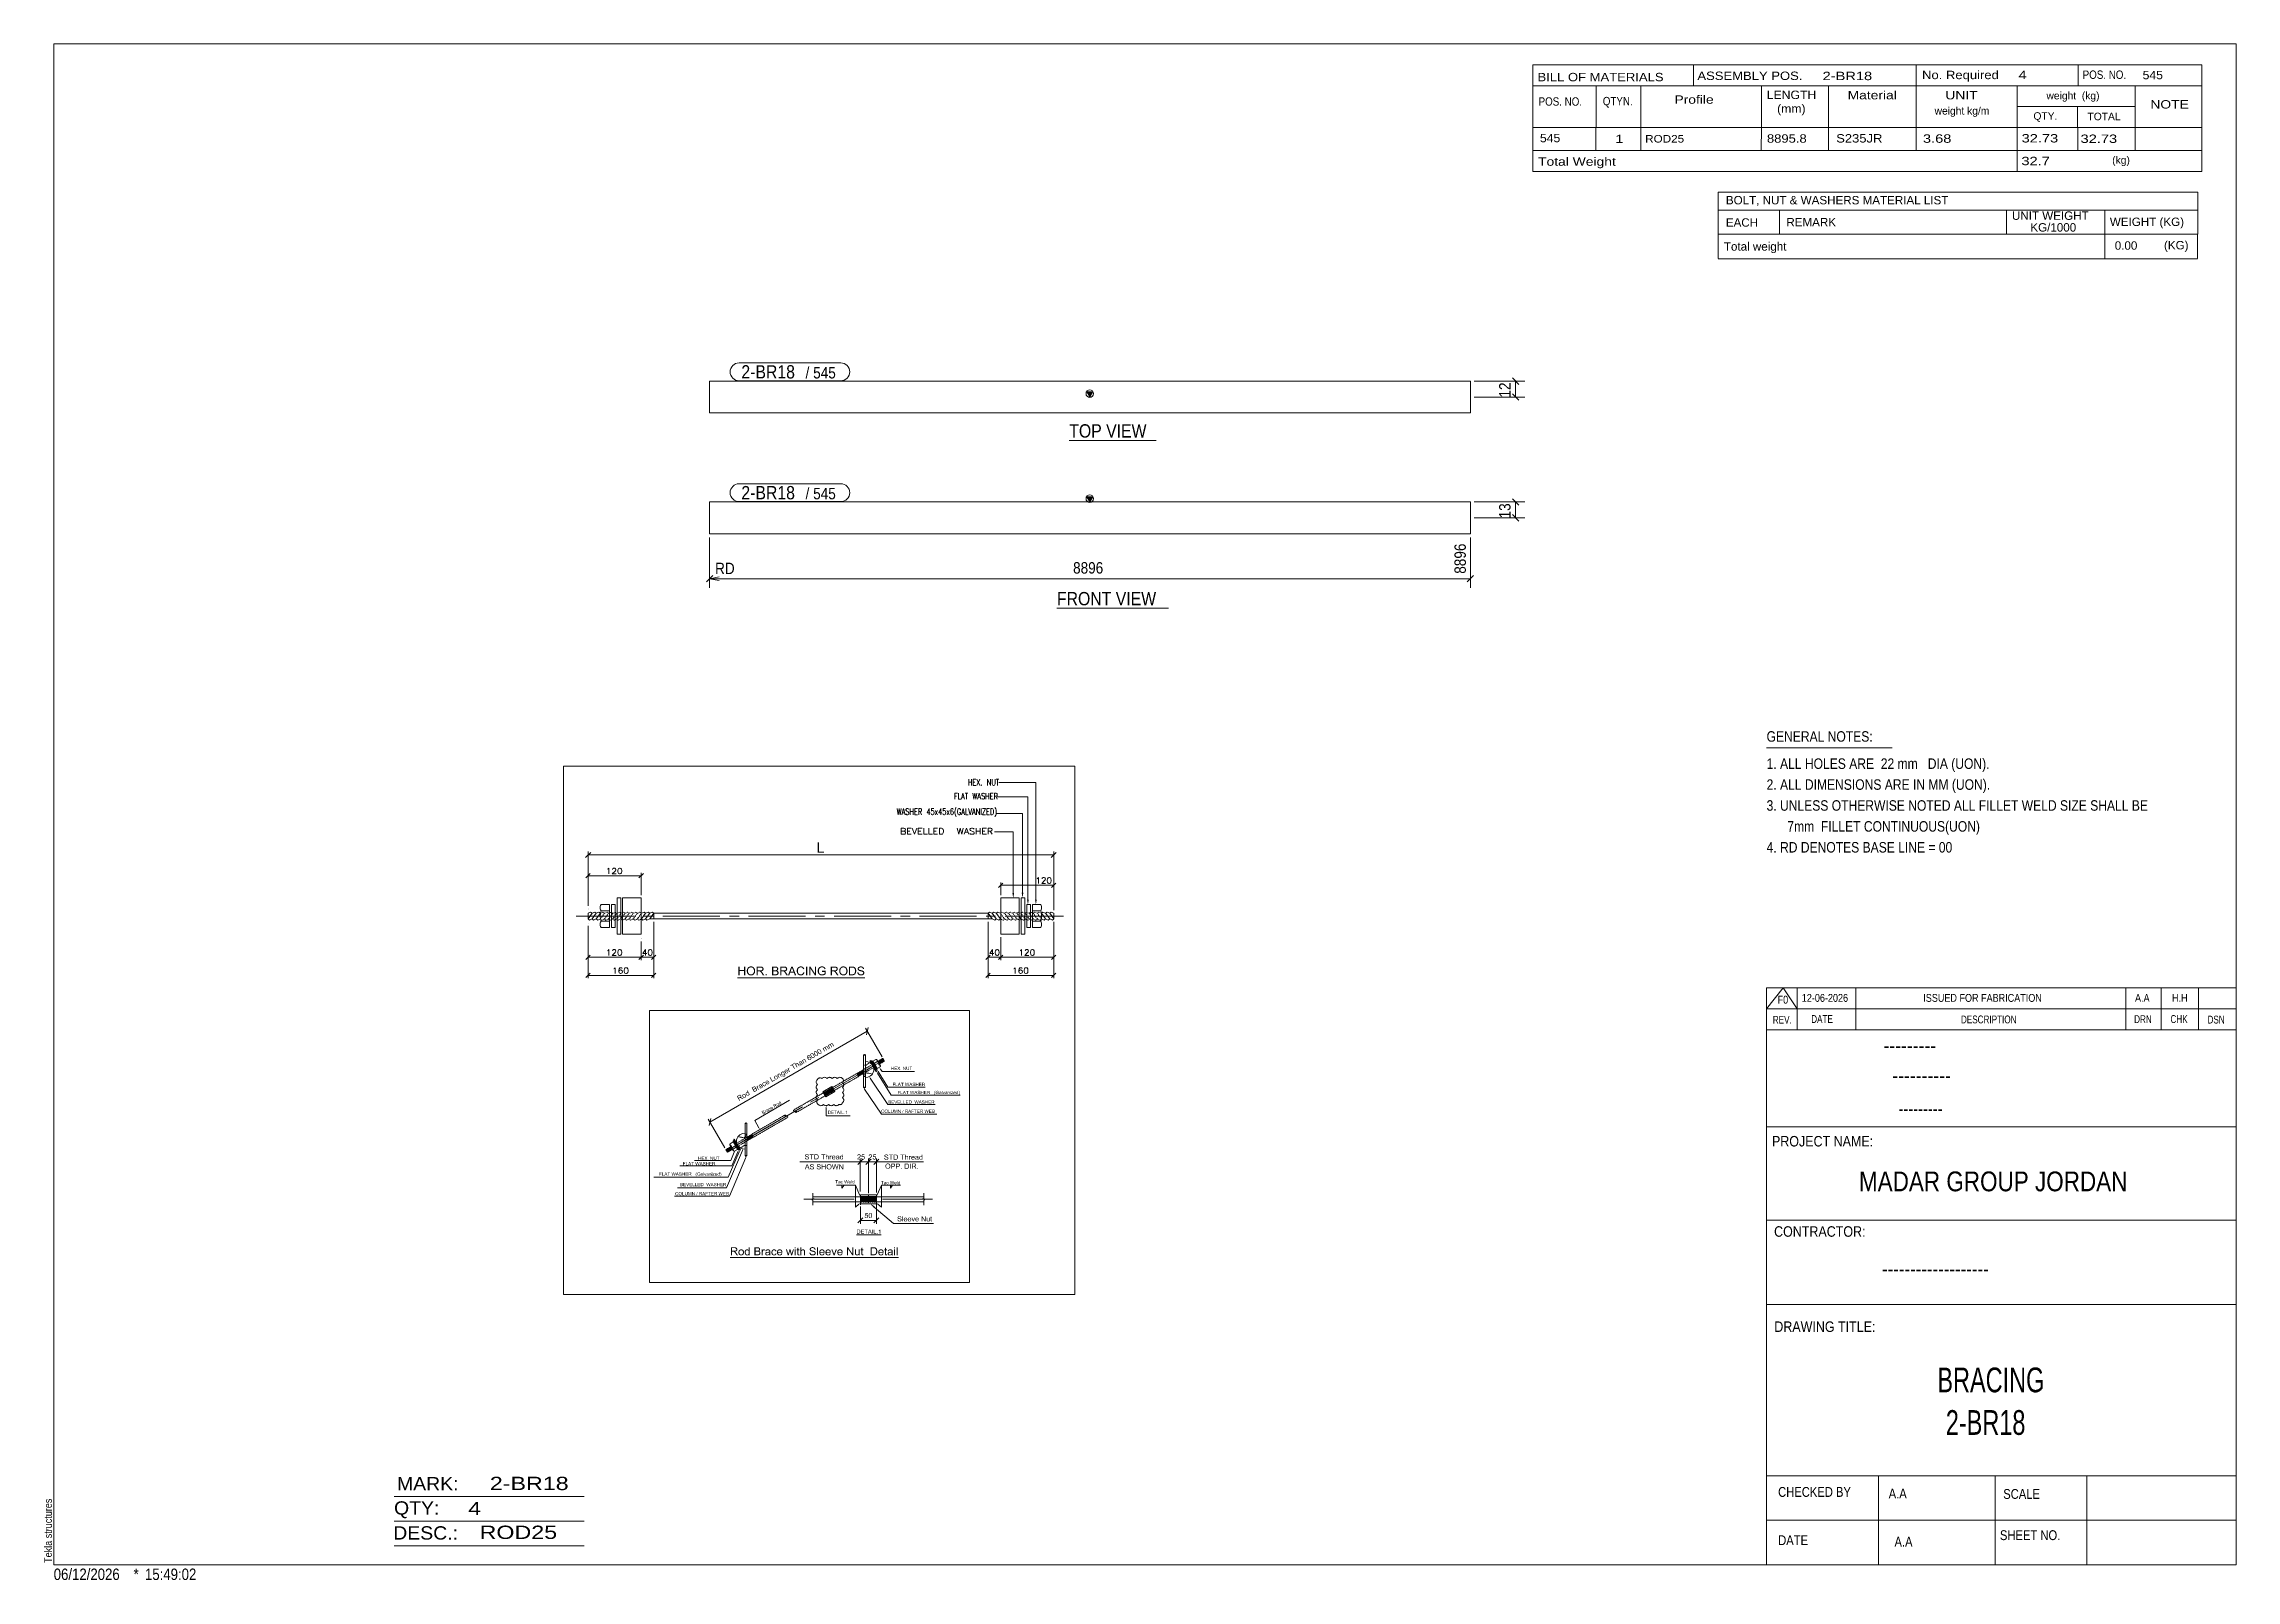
# Model space of a CAD drawing. Header units: millimetres. Extents: x 2 to 579, y 1 to 405.
import ezdxf

# ---------------------------------------------------------------- set-up
doc = ezdxf.new("R2010")
doc.units = ezdxf.units.MM
doc.linetypes.add('XKITLINE00', pattern=[0])
for name, color, linetype, lineweight in [('Dimensions', 7, 'Continuous', 0), ('DrawingSheet', 5, 'Continuous', 0), ('GraphicObject', 6, 'Continuous', 0), ('LinkedObject', 7, 'Continuous', 0), ('OtherObjectType', 7, 'Continuous', 0), ('Part', 2, 'Continuous', 0), ('PartMark', 7, 'Continuous', 0)]:
    doc.layers.add(name, color=color, linetype=linetype, lineweight=lineweight)
doc.styles.add('@ARIAL_UNICODE_MS_BOLD', font='ARIAL.TTF')
doc.styles.add('ARIAL', font='ARIAL.TTF')
doc.styles.add('ARIAL_NARROW', font='ARIALN.TTF')
doc.styles.add('COMIC_SANS_MS_BOLD', font='COMICBD.TTF')
doc.styles.add('SWIS721_EX_BT', font='ARIAL.TTF')
doc.styles.add('SWISSE', font='ARIAL.TTF')

# ---------------------------------------------------------------- blocks, each defined once
blk = doc.blocks.new('*A1')
at = {"layer": 'Part'}
blk.add_hatch(color=2, dxfattribs=at).paths.add_polyline_path([(276.7, 285.91), (278.3, 285.91), (277.5, 284.51)], flags=17)
at = {"layer": 'Part', "color": 2, "linetype": 'XKITLINE00', "lineweight": 0}
for p, q in [((177.5, 284.51), (277.5, 284.51)), ((177.5, 276.73), (177.5, 284.51)), ((277.5, 284.51), (276.7, 285.91)), ((276.7, 285.91), (278.3, 285.91)), ((278.3, 285.91), (277.5, 284.51)), ((277.6, 284.51), (377.6, 284.51)), ((377.6, 284.51), (377.6, 283.95)), ((377.6, 283.95), (377.6, 276.17)), ((177.5, 276.17), (177.5, 276.73)), ((277.5, 276.17), (177.5, 276.17)), ((377.6, 276.17), (277.6, 276.17))]:
    blk.add_line(p, q, dxfattribs=at)
blk.add_circle((277.5, 285.41), 1, dxfattribs=at)
blk = doc.blocks.new('*A2')
at = {"layer": 'Part'}
blk.add_hatch(color=2, dxfattribs=at).paths.add_polyline_path([(276.7, 313.52), (278.3, 313.52), (277.5, 312.12)], flags=17)
at = {"layer": 'Part', "color": 2, "linetype": 'XKITLINE00', "lineweight": 0}
for p, q in [((277.5, 316.29), (177.5, 316.29)), ((177.5, 316.29), (177.5, 307.96)), ((277.5, 312.12), (276.7, 313.52)), ((276.7, 313.52), (278.3, 313.52)), ((278.3, 313.52), (277.5, 312.12)), ((377.6, 316.29), (277.6, 316.29)), ((377.6, 316.29), (377.6, 307.96)), ((177.5, 307.96), (277.5, 307.96)), ((277.6, 307.96), (377.6, 307.96))]:
    blk.add_line(p, q, dxfattribs=at)
blk.add_circle((277.5, 313.02), 1, dxfattribs=at)
blk = doc.blocks.new('*A3')
at = {"layer": 'GraphicObject', "color": 3, "linetype": 'XKITLINE00', "lineweight": 0}
for p, q in [((273.6, 215.07), (139.04, 215.07)), ((139.04, 215.07), (139.04, 76.11)), ((273.6, 76.11), (273.6, 215.07)), ((139.04, 76.11), (273.6, 76.11))]:
    blk.add_line(p, q, dxfattribs=at)
blk = doc.blocks.new('*A4')
at = {"layer": 'LinkedObject'}
for color, points in [(7, [(206.29, 194.96), (205.94, 192.26), (205.94, 194.96)]), (7, [(206.29, 192.58), (205.94, 192.26), (206.29, 194.96)]), (7, [(205.94, 192.26), (206.29, 192.58), (207.62, 192.26)]), (7, [(207.62, 192.26), (206.29, 192.58), (207.62, 192.58)]), (1, [(257.59, 181.68), (257.36, 180.33), (257.14, 181.68)]), (1, [(260.03, 181.74), (259.8, 180.39), (259.58, 181.74)]), (1, [(261.44, 179.9), (261.22, 178.55), (260.99, 179.9)]), (1, [(263.54, 179.94), (263.31, 178.59), (263.09, 179.94)]), (7, [(185.38, 161.39), (185.08, 160.04), (185.08, 162.33)]), (7, [(185.38, 161.39), (185.08, 162.33), (185.38, 162.33)]), (7, [(186.87, 162.33), (186.57, 161.39), (186.57, 162.33)]), (7, [(186.57, 161.12), (186.57, 161.39), (186.87, 162.33)]), (7, [(186.57, 161.12), (186.87, 162.33), (186.87, 160.04)]), (7, [(187.59, 162.04), (187.28, 161.15), (187.44, 161.88)]), (7, [(187.71, 161.77), (187.28, 161.15), (187.59, 162.04)]), (7, [(187.44, 161.88), (187.28, 161.15), (187.28, 161.44)]), (7, [(187.59, 161.41), (187.28, 161.15), (187.71, 161.77)]), (7, [(188.14, 162.37), (187.59, 162.04), (187.74, 162.2)]), (7, [(188.38, 162.37), (187.59, 162.04), (188.14, 162.37)]), (7, [(188.22, 162.1), (187.59, 162.04), (188.38, 162.37)]), (7, [(187.94, 161.99), (187.59, 162.04), (188.22, 162.1)]), (7, [(187.59, 162.04), (187.94, 161.99), (187.83, 161.88)]), (7, [(187.71, 161.77), (187.59, 162.04), (187.83, 161.88)]), (7, [(188.22, 162.1), (188.38, 162.37), (188.38, 162.1)]), (7, [(188.38, 162.37), (188.49, 162.1), (188.38, 162.1)]), (7, [(188.82, 162.29), (188.38, 162.37), (188.54, 162.37)]), (7, [(188.95, 162.21), (188.38, 162.37), (188.82, 162.29)]), (7, [(188.7, 162.05), (188.38, 162.37), (188.95, 162.21)]), (7, [(188.49, 162.1), (188.38, 162.37), (188.7, 162.05)]), (7, [(188.7, 162.05), (188.95, 162.21), (188.79, 161.99)]), (7, [(188.95, 162.21), (188.88, 161.93), (188.79, 161.99)]), (7, [(188.88, 161.93), (188.95, 162.21), (189.02, 161.77)]), (7, [(189.27, 161.93), (188.95, 162.21), (189.08, 162.14)]), (7, [(189.34, 161.79), (188.95, 162.21), (189.27, 161.93)]), (7, [(189.02, 161.77), (188.95, 162.21), (189.34, 161.79)]), (7, [(189.02, 161.77), (189.34, 161.79), (189.06, 161.67)]), (7, [(189.34, 161.79), (189.11, 161.56), (189.06, 161.67)]), (7, [(189.11, 161.56), (189.34, 161.79), (189.16, 161.32)]), (7, [(189.16, 161.32), (189.34, 161.79), (189.47, 161.35)]), (7, [(189.47, 161.35), (189.34, 161.79), (189.4, 161.66)]), (7, [(190.17, 161.32), (189.86, 160.04), (189.86, 162.33)]), (7, [(189.86, 162.33), (190.17, 162.07), (190.17, 161.32)]), (7, [(190.89, 162.07), (189.86, 162.33), (190.88, 162.33)]), (7, [(190.17, 162.07), (189.86, 162.33), (190.89, 162.07)]), (7, [(190.88, 162.33), (191.02, 162.07), (190.89, 162.07)]), (7, [(191.26, 162.3), (190.88, 162.33), (191.03, 162.33)]), (7, [(191.34, 162.26), (190.88, 162.33), (191.26, 162.3)]), (7, [(191.2, 162.02), (190.88, 162.33), (191.34, 162.26)]), (7, [(191.02, 162.07), (190.88, 162.33), (191.2, 162.02)]), (7, [(191.34, 162.26), (191.26, 161.97), (191.2, 162.02)]), (7, [(191.53, 161.29), (191.2, 161.38), (191.29, 161.45)]), (7, [(191.42, 162.23), (191.26, 161.97), (191.34, 162.26)]), (7, [(191.26, 161.97), (191.42, 162.23), (191.32, 161.92)]), (7, [(191.32, 161.5), (191.53, 161.29), (191.29, 161.45)]), (7, [(191.32, 161.92), (191.42, 162.23), (191.59, 162.05)]), (7, [(191.59, 162.05), (191.38, 161.78), (191.32, 161.92)]), (7, [(191.35, 161.55), (191.53, 161.29), (191.32, 161.5)]), (7, [(191.35, 161.55), (191.69, 161.7), (191.53, 161.29)]), (7, [(191.38, 161.65), (191.69, 161.7), (191.35, 161.55)]), (7, [(191.64, 161.97), (191.38, 161.78), (191.59, 162.05)]), (7, [(191.69, 161.8), (191.38, 161.78), (191.64, 161.97)]), (7, [(191.69, 161.7), (191.38, 161.78), (191.69, 161.8)]), (7, [(191.38, 161.78), (191.69, 161.7), (191.38, 161.7)]), (7, [(191.69, 161.7), (191.38, 161.65), (191.38, 161.7)]), (7, [(191.59, 162.05), (191.42, 162.23), (191.55, 162.12)]), (7, [(191.53, 161.29), (191.69, 161.7), (191.61, 161.38)]), (7, [(191.61, 161.38), (191.69, 161.7), (191.69, 161.58)]), (7, [(193.93, 162.33), (194.23, 161.1), (193.93, 160.04)]), (7, [(194.23, 161.37), (194.23, 161.1), (193.93, 162.33)]), (7, [(193.93, 162.33), (194.23, 162.06), (194.23, 161.37)]), (7, [(194.69, 162.06), (193.93, 162.33), (194.78, 162.33)]), (7, [(194.23, 162.06), (193.93, 162.33), (194.69, 162.06)]), (7, [(194.69, 162.06), (194.78, 162.33), (194.81, 162.06)]), (7, [(194.78, 162.33), (194.98, 162.04), (194.81, 162.06)]), (7, [(194.92, 162.33), (194.98, 162.04), (194.78, 162.33)]), (7, [(195.13, 162.29), (194.98, 162.04), (194.92, 162.33)]), (7, [(194.98, 162.04), (195.13, 162.29), (195.03, 162.02)]), (7, [(195.03, 162.02), (195.13, 162.29), (195.09, 162.01)]), (7, [(195.16, 161.47), (195.3, 161.3), (195.07, 161.41)]), (7, [(195.09, 162.01), (195.13, 162.29), (195.21, 162.26)]), (7, [(195.21, 162.26), (195.16, 161.95), (195.09, 162.01)]), (7, [(195.28, 162.22), (195.16, 161.95), (195.21, 162.26)]), (7, [(195.41, 162.12), (195.16, 161.95), (195.28, 162.22)]), (7, [(195.45, 162.04), (195.16, 161.95), (195.41, 162.12)]), (7, [(195.16, 161.95), (195.45, 162.04), (195.19, 161.91)]), (7, [(195.46, 161.46), (195.16, 161.47), (195.22, 161.55)]), (7, [(195.42, 161.4), (195.16, 161.47), (195.46, 161.46)]), (7, [(195.3, 161.3), (195.16, 161.47), (195.42, 161.4)]), (7, [(195.45, 162.04), (195.22, 161.86), (195.19, 161.91)]), (7, [(195.22, 161.86), (195.45, 162.04), (195.25, 161.76)]), (7, [(195.22, 161.55), (195.54, 161.74), (195.46, 161.46)]), (7, [(195.25, 161.65), (195.54, 161.74), (195.22, 161.55)]), (7, [(195.25, 161.76), (195.45, 162.04), (195.54, 161.74)]), (7, [(195.54, 161.74), (195.25, 161.71), (195.25, 161.76)]), (7, [(195.25, 161.71), (195.54, 161.74), (195.25, 161.65)]), (7, [(195.54, 161.82), (195.45, 162.04), (195.5, 161.97)]), (7, [(195.54, 161.74), (195.45, 162.04), (195.54, 161.82)]), (7, [(195.46, 161.46), (195.54, 161.74), (195.5, 161.53)]), (7, [(195.5, 161.53), (195.54, 161.74), (195.54, 161.67)]), (7, [(196.38, 161.32), (196.07, 160.04), (196.07, 162.33)]), (7, [(196.07, 162.33), (196.38, 162.07), (196.38, 161.32)]), (7, [(197.1, 162.07), (196.07, 162.33), (197.09, 162.33)]), (7, [(196.38, 162.07), (196.07, 162.33), (197.1, 162.07)]), (7, [(197.09, 162.33), (197.23, 162.07), (197.1, 162.07)]), (7, [(197.47, 162.3), (197.09, 162.33), (197.24, 162.33)]), (7, [(197.55, 162.26), (197.09, 162.33), (197.47, 162.3)]), (7, [(197.41, 162.02), (197.09, 162.33), (197.55, 162.26)]), (7, [(197.23, 162.07), (197.09, 162.33), (197.41, 162.02)]), (7, [(197.55, 162.26), (197.47, 161.97), (197.41, 162.02)]), (7, [(197.74, 161.29), (197.41, 161.38), (197.5, 161.45)]), (7, [(197.63, 162.23), (197.47, 161.97), (197.55, 162.26)]), (7, [(197.47, 161.97), (197.63, 162.23), (197.53, 161.92)]), (7, [(197.53, 161.5), (197.74, 161.29), (197.5, 161.45)]), (7, [(197.53, 161.92), (197.63, 162.23), (197.8, 162.05)]), (7, [(197.8, 162.05), (197.59, 161.78), (197.53, 161.92)]), (7, [(197.56, 161.55), (197.74, 161.29), (197.53, 161.5)]), (7, [(197.56, 161.55), (197.9, 161.7), (197.74, 161.29)]), (7, [(197.59, 161.65), (197.9, 161.7), (197.56, 161.55)]), (7, [(197.85, 161.97), (197.59, 161.78), (197.8, 162.05)]), (7, [(197.9, 161.8), (197.59, 161.78), (197.85, 161.97)]), (7, [(197.9, 161.7), (197.59, 161.78), (197.9, 161.8)]), (7, [(197.59, 161.78), (197.9, 161.7), (197.59, 161.7)]), (7, [(197.9, 161.7), (197.59, 161.65), (197.59, 161.7)]), (7, [(197.8, 162.05), (197.63, 162.23), (197.76, 162.12)]), (7, [(197.74, 161.29), (197.9, 161.7), (197.82, 161.38)]), (7, [(197.82, 161.38), (197.9, 161.7), (197.9, 161.58)]), (7, [(199, 162.33), (199.03, 161.65), (198.12, 160.04)]), (7, [(198.12, 160.04), (199.03, 161.65), (198.78, 160.98)]), (7, [(199.03, 161.65), (199, 162.33), (199.07, 161.76)]), (7, [(199.07, 161.76), (199, 162.33), (199.13, 161.98)]), (7, [(199.13, 161.98), (199, 162.33), (199.16, 162.09)]), (7, [(199.33, 162.33), (199.16, 162.09), (199, 162.33)]), (7, [(199.16, 162.09), (199.33, 162.33), (199.18, 161.99)]), (7, [(199.18, 161.99), (199.33, 162.33), (199.26, 161.75)]), (7, [(199.26, 161.75), (199.33, 162.33), (199.32, 161.61)]), (7, [(199.32, 161.61), (199.33, 162.33), (199.56, 160.98)]), (7, [(199.56, 160.98), (199.33, 162.33), (199.65, 160.73)]), (7, [(199.65, 160.73), (199.33, 162.33), (200.26, 160.04)]), (7, [(200.76, 161.53), (200.42, 161.38), (200.48, 161.69)]), (7, [(200.73, 161.31), (200.42, 161.38), (200.76, 161.53)]), (7, [(200.8, 161.64), (200.48, 161.69), (200.55, 161.82)]), (7, [(200.76, 161.53), (200.48, 161.69), (200.8, 161.64)]), (7, [(200.62, 161.96), (200.96, 161.92), (200.55, 161.82)]), (7, [(200.55, 161.82), (200.96, 161.92), (200.84, 161.75)]), (7, [(200.8, 161.64), (200.55, 161.82), (200.84, 161.75)]), (7, [(200.82, 162.16), (200.96, 161.92), (200.62, 161.96)]), (7, [(200.94, 162.23), (200.96, 161.92), (200.82, 162.16)]), (7, [(201.07, 162.3), (201.36, 162.11), (200.94, 162.23)]), (7, [(200.94, 162.23), (201.36, 162.11), (201.14, 162.04)]), (7, [(200.96, 161.92), (200.94, 162.23), (201.05, 161.98)]), (7, [(201.05, 161.98), (200.94, 162.23), (201.14, 162.04)]), (7, [(201.34, 162.37), (201.36, 162.11), (201.07, 162.3)]), (7, [(201.49, 162.37), (201.36, 162.11), (201.34, 162.37)]), (7, [(201.36, 162.11), (201.49, 162.37), (201.49, 162.11)]), (7, [(201.49, 162.37), (201.6, 162.11), (201.49, 162.11)]), (7, [(201.95, 162.28), (201.49, 162.37), (201.67, 162.37)]), (7, [(202.07, 162.19), (201.49, 162.37), (201.95, 162.28)]), (7, [(201.79, 162.05), (201.49, 162.37), (202.07, 162.19)]), (7, [(201.6, 162.11), (201.49, 162.37), (201.79, 162.05)]), (7, [(201.79, 162.05), (202.07, 162.19), (201.87, 161.99)]), (7, [(202.07, 162.19), (201.94, 161.94), (201.87, 161.99)]), (7, [(201.94, 161.94), (202.07, 162.19), (202.06, 161.75)]), (7, [(202.06, 161.75), (202.07, 162.19), (202.4, 161.7)]), (7, [(202.06, 161.75), (202.4, 161.7), (202.1, 161.63)]), (7, [(202.35, 161.86), (202.07, 162.19), (202.19, 162.1)]), (7, [(202.4, 161.7), (202.07, 162.19), (202.35, 161.86)]), (7, [(203.16, 162.33), (202.86, 160.04), (202.86, 162.33)]), (7, [(203.16, 160.04), (202.86, 160.04), (203.16, 162.33)]), (7, [(203.69, 162.33), (203.98, 161.83), (203.69, 160.04)]), (7, [(203.98, 161.83), (203.69, 162.33), (204, 162.33)]), (7, [(203.69, 160.04), (203.98, 161.83), (203.98, 160.04)]), (7, [(203.98, 161.83), (204, 162.33), (205.18, 160.04)]), (7, [(205.18, 160.04), (204, 162.33), (205.2, 160.53)]), (7, [(205.49, 162.33), (205.2, 160.53), (205.2, 162.33)]), (7, [(205.49, 160.04), (205.2, 160.53), (205.49, 162.33)]), (7, [(206.06, 161.79), (205.92, 161.34), (205.99, 161.65)]), (7, [(206.28, 161.54), (205.92, 161.34), (206.06, 161.79)]), (7, [(206.23, 161.31), (205.92, 161.34), (206.28, 161.54)]), (7, [(206.46, 162.22), (206.06, 161.79), (206.33, 162.15)]), (7, [(206.63, 162.01), (206.06, 161.79), (206.46, 162.22)]), (7, [(206.33, 162.15), (206.06, 161.79), (206.13, 161.94)]), (7, [(206.51, 161.93), (206.06, 161.79), (206.63, 162.01)]), (7, [(206.47, 161.88), (206.06, 161.79), (206.51, 161.93)]), (7, [(206.42, 161.83), (206.06, 161.79), (206.47, 161.88)]), (7, [(206.35, 161.71), (206.06, 161.79), (206.42, 161.83)]), (7, [(206.06, 161.79), (206.35, 161.71), (206.32, 161.65)]), (7, [(206.28, 161.54), (206.06, 161.79), (206.32, 161.65)]), (7, [(206.9, 162.37), (206.46, 162.22), (206.6, 162.29)]), (7, [(206.97, 162.11), (206.46, 162.22), (206.9, 162.37)]), (7, [(206.46, 162.22), (206.71, 162.04), (206.63, 162.01)]), (7, [(206.71, 162.04), (206.46, 162.22), (206.79, 162.08)]), (7, [(206.79, 162.08), (206.46, 162.22), (206.97, 162.11)]), (7, [(207.07, 162.11), (206.9, 162.37), (207.07, 162.37)]), (7, [(206.97, 162.11), (206.9, 162.37), (207.07, 162.11)]), (7, [(207.07, 162.37), (207.16, 162.11), (207.07, 162.11)]), (7, [(207.19, 162.37), (207.16, 162.11), (207.07, 162.37)]), (7, [(207.16, 162.11), (207.19, 162.37), (207.31, 162.08)]), (7, [(207.52, 162.28), (207.19, 162.37), (207.42, 162.32)]), (7, [(207.31, 162.08), (207.19, 162.37), (207.52, 162.28)]), (7, [(207.31, 162.08), (207.52, 162.28), (207.38, 162.05)]), (7, [(207.52, 162.28), (207.46, 162.02), (207.38, 162.05)]), (7, [(207.46, 162.02), (207.52, 162.28), (207.56, 161.94)]), (7, [(207.77, 162.13), (207.52, 162.28), (207.62, 162.24)]), (7, [(207.83, 162.06), (207.52, 162.28), (207.77, 162.13)]), (7, [(207.56, 161.94), (207.52, 162.28), (207.83, 162.06)]), (7, [(207.56, 161.94), (207.83, 162.06), (207.6, 161.89)]), (7, [(207.83, 162.06), (207.64, 161.84), (207.6, 161.89)]), (7, [(207.64, 161.84), (207.83, 162.06), (207.71, 161.7)]), (7, [(207.71, 161.7), (207.83, 162.06), (207.98, 161.8)]), (7, [(207.71, 161.7), (207.98, 161.8), (207.73, 161.61)]), (7, [(207.73, 161.61), (207.98, 161.8), (208, 161.69)]), (7, [(207.98, 161.8), (207.83, 162.06), (207.89, 161.99)]), (7, [(209.68, 161.32), (209.38, 160.04), (209.38, 162.33)]), (7, [(209.38, 162.33), (209.68, 162.07), (209.68, 161.32)]), (7, [(210.4, 162.07), (209.38, 162.33), (210.39, 162.33)]), (7, [(209.68, 162.07), (209.38, 162.33), (210.4, 162.07)]), (7, [(210.39, 162.33), (210.53, 162.07), (210.4, 162.07)]), (7, [(210.77, 162.3), (210.39, 162.33), (210.54, 162.33)]), (7, [(210.85, 162.26), (210.39, 162.33), (210.77, 162.3)]), (7, [(210.71, 162.02), (210.39, 162.33), (210.85, 162.26)]), (7, [(210.53, 162.07), (210.39, 162.33), (210.71, 162.02)]), (7, [(210.85, 162.26), (210.77, 161.97), (210.71, 162.02)]), (7, [(211.04, 161.29), (210.71, 161.38), (210.8, 161.45)]), (7, [(210.93, 162.23), (210.77, 161.97), (210.85, 162.26)]), (7, [(210.77, 161.97), (210.93, 162.23), (210.83, 161.92)]), (7, [(210.83, 161.5), (211.04, 161.29), (210.8, 161.45)]), (7, [(210.83, 161.92), (210.93, 162.23), (211.11, 162.05)]), (7, [(211.11, 162.05), (210.89, 161.78), (210.83, 161.92)]), (7, [(210.86, 161.55), (211.04, 161.29), (210.83, 161.5)]), (7, [(210.86, 161.55), (211.2, 161.7), (211.04, 161.29)]), (7, [(210.89, 161.65), (211.2, 161.7), (210.86, 161.55)]), (7, [(211.15, 161.97), (210.89, 161.78), (211.11, 162.05)]), (7, [(211.2, 161.8), (210.89, 161.78), (211.15, 161.97)]), (7, [(211.2, 161.7), (210.89, 161.78), (211.2, 161.8)]), (7, [(210.89, 161.78), (211.2, 161.7), (210.89, 161.7)]), (7, [(211.2, 161.7), (210.89, 161.65), (210.89, 161.7)]), (7, [(211.11, 162.05), (210.93, 162.23), (211.06, 162.12)]), (7, [(211.04, 161.29), (211.2, 161.7), (211.12, 161.38)]), (7, [(211.12, 161.38), (211.2, 161.7), (211.2, 161.58)]), (7, [(211.89, 162.04), (211.58, 161.15), (211.74, 161.88)]), (7, [(212.01, 161.77), (211.58, 161.15), (211.89, 162.04)]), (7, [(211.74, 161.88), (211.58, 161.15), (211.58, 161.44)]), (7, [(211.89, 161.41), (211.58, 161.15), (212.01, 161.77)]), (7, [(212.44, 162.37), (211.89, 162.04), (212.04, 162.2)]), (7, [(212.68, 162.37), (211.89, 162.04), (212.44, 162.37)]), (7, [(212.52, 162.1), (211.89, 162.04), (212.68, 162.37)]), (7, [(212.24, 161.99), (211.89, 162.04), (212.52, 162.1)]), (7, [(211.89, 162.04), (212.24, 161.99), (212.13, 161.88)]), (7, [(212.01, 161.77), (211.89, 162.04), (212.13, 161.88)]), (7, [(212.52, 162.1), (212.68, 162.37), (212.68, 162.1)]), (7, [(212.68, 162.37), (212.79, 162.1), (212.68, 162.1)]), (7, [(213.12, 162.29), (212.68, 162.37), (212.84, 162.37)]), (7, [(213.25, 162.21), (212.68, 162.37), (213.12, 162.29)]), (7, [(213, 162.05), (212.68, 162.37), (213.25, 162.21)]), (7, [(212.79, 162.1), (212.68, 162.37), (213, 162.05)]), (7, [(213, 162.05), (213.25, 162.21), (213.09, 161.99)]), (7, [(213.25, 162.21), (213.18, 161.93), (213.09, 161.99)]), (7, [(213.18, 161.93), (213.25, 162.21), (213.32, 161.77)]), (7, [(213.57, 161.93), (213.25, 162.21), (213.38, 162.14)]), (7, [(213.64, 161.79), (213.25, 162.21), (213.57, 161.93)]), (7, [(213.32, 161.77), (213.25, 162.21), (213.64, 161.79)]), (7, [(213.32, 161.77), (213.64, 161.79), (213.36, 161.67)]), (7, [(213.64, 161.79), (213.41, 161.56), (213.36, 161.67)]), (7, [(213.41, 161.56), (213.64, 161.79), (213.46, 161.32)]), (7, [(213.46, 161.32), (213.64, 161.79), (213.77, 161.35)]), (7, [(213.77, 161.35), (213.64, 161.79), (213.7, 161.66)]), (7, [(214.16, 162.33), (214.46, 162.06), (214.16, 160.04)]), (7, [(214.94, 162.06), (214.16, 162.33), (214.95, 162.33)]), (7, [(214.46, 162.06), (214.16, 162.33), (214.94, 162.06)]), (7, [(214.16, 160.04), (214.46, 162.06), (214.46, 160.31)]), (7, [(214.95, 162.33), (215.08, 162.06), (214.94, 162.06)]), (7, [(215.08, 162.33), (215.08, 162.06), (214.95, 162.33)]), (7, [(215.08, 162.33), (215.27, 162.03), (215.08, 162.06)]), (7, [(215.28, 162.31), (215.27, 162.03), (215.08, 162.33)]), (7, [(215.36, 162.29), (215.27, 162.03), (215.28, 162.31)]), (7, [(215.36, 162.29), (215.34, 162.01), (215.27, 162.03)]), (7, [(215.34, 162.01), (215.36, 162.29), (215.42, 161.98)]), (7, [(215.62, 162.19), (215.36, 162.29), (215.45, 162.27)]), (7, [(215.69, 162.13), (215.36, 162.29), (215.62, 162.19)]), (7, [(215.56, 161.85), (215.36, 162.29), (215.69, 162.13)]), (7, [(215.42, 161.98), (215.36, 162.29), (215.56, 161.85)]), (7, [(215.69, 162.13), (215.62, 161.75), (215.56, 161.85)]), (7, [(215.78, 162.05), (215.62, 161.75), (215.69, 162.13)]), (7, [(215.92, 161.86), (215.62, 161.75), (215.78, 162.05)]), (7, [(215.62, 161.75), (215.92, 161.86), (215.68, 161.66)]), (7, [(215.68, 161.66), (215.92, 161.86), (215.96, 161.74)]), (7, [(215.96, 161.74), (215.74, 161.38), (215.68, 161.66)]), (7, [(216.01, 161.62), (215.74, 161.38), (215.96, 161.74)]), (7, [(216.05, 161.35), (215.74, 161.38), (216.01, 161.62)]), (7, [(216.55, 162.06), (216.45, 161.73), (216.5, 161.98)]), (7, [(216.8, 161.95), (216.45, 161.73), (216.55, 162.06)]), (7, [(216.5, 161.98), (216.45, 161.73), (216.45, 161.82)]), (7, [(216.74, 161.83), (216.45, 161.73), (216.8, 161.95)]), (7, [(216.45, 161.73), (216.74, 161.83), (216.74, 161.75)]), (7, [(216.74, 161.69), (216.45, 161.73), (216.74, 161.75)]), (7, [(216.45, 161.73), (216.74, 161.69), (216.45, 161.66)]), (7, [(216.45, 161.66), (216.74, 161.69), (216.49, 161.51)]), (7, [(216.49, 161.51), (216.74, 161.69), (216.53, 161.45)]), (7, [(216.53, 161.45), (216.74, 161.69), (216.79, 161.59)]), (7, [(216.79, 161.59), (216.69, 161.28), (216.53, 161.45)]), (7, [(216.6, 162.13), (216.87, 162), (216.55, 162.06)]), (7, [(216.55, 162.06), (216.87, 162), (216.8, 161.95)]), (7, [(216.74, 162.25), (216.87, 162), (216.6, 162.13)]), (7, [(216.83, 161.55), (216.69, 161.28), (216.79, 161.59)]), (7, [(216.69, 161.28), (216.83, 161.55), (216.77, 161.24)]), (7, [(216.93, 162.05), (216.74, 162.25), (216.84, 162.29)]), (7, [(216.87, 162), (216.74, 162.25), (216.93, 162.05)]), (7, [(216.77, 161.24), (216.83, 161.55), (216.87, 161.51)]), (7, [(216.77, 161.24), (216.87, 161.51), (216.84, 161.2)]), (7, [(216.93, 162.33), (217.13, 162.1), (216.84, 162.29)]), (7, [(216.84, 162.29), (217.13, 162.1), (216.93, 162.05)]), (7, [(216.84, 161.2), (216.87, 161.51), (217.06, 161.13)]), (7, [(217.06, 161.13), (216.87, 161.51), (217.1, 161.43)]), (7, [(217.14, 162.37), (217.13, 162.1), (216.93, 162.33)]), (7, [(217.25, 162.37), (217.13, 162.1), (217.14, 162.37)]), (7, [(217.13, 162.1), (217.25, 162.37), (217.27, 162.1)]), (7, [(217.25, 162.37), (217.4, 162.1), (217.27, 162.1)]), (7, [(217.61, 162.32), (217.25, 162.37), (217.38, 162.37)]), (7, [(217.7, 162.28), (217.25, 162.37), (217.61, 162.32)]), (7, [(217.6, 162.04), (217.25, 162.37), (217.7, 162.28)]), (7, [(217.4, 162.1), (217.25, 162.37), (217.6, 162.04)]), (7, [(217.7, 162.28), (217.66, 161.99), (217.6, 162.04)]), (7, [(217.8, 162.24), (217.66, 161.99), (217.7, 162.28)]), (7, [(217.66, 161.99), (217.8, 162.24), (217.73, 161.93)]), (7, [(217.73, 161.93), (217.8, 162.24), (218, 162.04)]), (7, [(218, 162.04), (217.81, 161.77), (217.73, 161.93)]), (7, [(218, 162.04), (217.8, 162.24), (217.95, 162.12)]), (7, [(218.05, 161.96), (217.81, 161.77), (218, 162.04)]), (7, [(218.11, 161.78), (217.81, 161.77), (218.05, 161.96)]), (7, [(218.11, 161.68), (217.81, 161.77), (218.11, 161.78)]), (7, [(217.81, 161.77), (218.11, 161.68), (217.82, 161.66)]), (7, [(185.38, 161.12), (185.08, 160.04), (185.38, 161.39)]), (7, [(185.08, 160.04), (185.38, 161.12), (185.38, 160.04)]), (7, [(185.38, 161.39), (186.57, 161.12), (185.38, 161.12)]), (7, [(186.57, 161.39), (186.57, 161.12), (185.38, 161.39)]), (7, [(186.57, 161.12), (186.87, 160.04), (186.57, 160.04)]), (7, [(187.28, 161.15), (187.59, 161.41), (187.59, 161.15)]), (7, [(187.28, 161.15), (187.59, 160.94), (187.28, 161)]), (7, [(187.59, 160.94), (187.28, 161.15), (187.59, 161.15)]), (7, [(187.28, 161), (187.59, 160.94), (187.35, 160.72)]), (7, [(187.35, 160.72), (187.59, 160.94), (187.41, 160.58)]), (7, [(187.41, 160.58), (187.59, 160.94), (187.71, 160.62)]), (7, [(187.71, 160.62), (187.67, 160.23), (187.41, 160.58)]), (7, [(187.41, 160.58), (187.67, 160.23), (187.48, 160.45)]), (7, [(187.82, 160.5), (187.67, 160.23), (187.71, 160.62)]), (7, [(187.67, 160.23), (187.82, 160.5), (187.8, 160.16)]), (7, [(187.8, 160.16), (187.82, 160.5), (187.93, 160.38)]), (7, [(187.93, 160.38), (188.38, 160), (187.8, 160.16)]), (7, [(187.8, 160.16), (188.38, 160), (187.93, 160.08)]), (7, [(188.21, 160.26), (188.38, 160), (187.93, 160.38)]), (7, [(187.93, 160.08), (188.38, 160), (188.21, 160)]), (7, [(188.38, 160), (188.21, 160.26), (188.37, 160.26)]), (7, [(188.55, 160.26), (188.38, 160), (188.37, 160.26)]), (7, [(188.38, 160), (188.55, 160.26), (188.52, 160)]), (7, [(188.52, 160), (188.55, 160.26), (188.8, 160.07)]), (7, [(188.93, 160.14), (188.55, 160.26), (188.83, 160.38)]), (7, [(188.8, 160.07), (188.55, 160.26), (188.93, 160.14)]), (7, [(188.94, 160.5), (189.06, 160.21), (188.83, 160.38)]), (7, [(188.83, 160.38), (189.06, 160.21), (188.93, 160.14)]), (7, [(189.33, 160.56), (188.94, 160.5), (189.05, 160.62)]), (7, [(189.26, 160.42), (188.94, 160.5), (189.33, 160.56)]), (7, [(189.06, 160.21), (188.94, 160.5), (189.26, 160.42)]), (7, [(189.05, 160.62), (189.47, 161.18), (189.33, 160.56)]), (7, [(189.16, 160.96), (189.47, 161.18), (189.05, 160.62)]), (7, [(189.16, 161.18), (189.47, 161.35), (189.47, 161.18)]), (7, [(189.16, 161.32), (189.47, 161.35), (189.16, 161.18)]), (7, [(189.47, 161.18), (189.16, 160.96), (189.16, 161.18)]), (7, [(189.33, 160.56), (189.47, 161.18), (189.4, 160.69)]), (7, [(189.4, 160.69), (189.47, 161.18), (189.47, 161.01)]), (7, [(190.17, 161.32), (190.17, 161.05), (189.86, 160.04)]), (7, [(189.86, 160.04), (190.17, 161.05), (190.17, 160.04)]), (7, [(190.52, 161.05), (190.17, 161.32), (190.82, 161.32)]), (7, [(190.17, 161.05), (190.17, 161.32), (190.52, 161.05)]), (7, [(190.52, 161.05), (190.82, 161.32), (190.58, 161.05)]), (7, [(190.58, 161.05), (190.82, 161.32), (190.66, 161.05)]), (7, [(190.66, 161.05), (190.82, 161.32), (190.69, 161.04)]), (7, [(190.69, 161.04), (190.82, 161.32), (190.72, 161.04)]), (7, [(190.72, 161.04), (190.82, 161.32), (190.79, 161)]), (7, [(190.79, 161), (190.82, 161.32), (190.92, 161.32)]), (7, [(190.79, 161), (190.92, 161.32), (190.82, 160.98)]), (7, [(190.92, 161.32), (191.05, 161.08), (190.82, 160.98)]), (7, [(190.82, 160.98), (191.05, 161.08), (190.86, 160.96)]), (7, [(191.05, 161.08), (190.93, 160.88), (190.86, 160.96)]), (7, [(191.08, 161.34), (191.05, 161.08), (190.92, 161.32)]), (7, [(191.11, 161.05), (190.93, 160.88), (191.05, 161.08)]), (7, [(190.93, 160.88), (191.11, 161.05), (190.98, 160.83)]), (7, [(190.98, 160.83), (191.11, 161.05), (191.02, 160.78)]), (7, [(191.02, 160.78), (191.11, 161.05), (191.23, 160.97)]), (7, [(191.23, 160.97), (191.13, 160.62), (191.02, 160.78)]), (7, [(191.05, 161.08), (191.08, 161.34), (191.21, 161.1)]), (7, [(191.14, 161.36), (191.53, 161.29), (191.08, 161.34)]), (7, [(191.45, 161.21), (191.08, 161.34), (191.53, 161.29)]), (7, [(191.21, 161.1), (191.08, 161.34), (191.45, 161.21)]), (7, [(191.23, 160.97), (191.11, 161.05), (191.2, 160.99)]), (7, [(191.3, 160.91), (191.13, 160.62), (191.23, 160.97)]), (7, [(191.42, 160.75), (191.13, 160.62), (191.3, 160.91)]), (7, [(191.13, 160.62), (191.42, 160.75), (191.19, 160.52)]), (7, [(191.2, 161.38), (191.53, 161.29), (191.14, 161.36)]), (7, [(191.19, 160.52), (191.42, 160.75), (191.48, 160.66)]), (7, [(191.19, 160.52), (191.48, 160.66), (191.5, 160.04)]), (7, [(191.5, 160.04), (191.48, 160.66), (191.87, 160.04)]), (7, [(192.53, 160.36), (192.21, 160.04), (192.21, 160.36)]), (7, [(192.53, 160.04), (192.21, 160.04), (192.53, 160.36)]), (7, [(193.93, 160.04), (194.23, 161.1), (194.23, 160.31)]), (7, [(194.23, 160.31), (194.8, 160.04), (193.93, 160.04)]), (7, [(194.76, 161.1), (194.23, 161.37), (194.72, 161.37)]), (7, [(194.23, 161.1), (194.23, 161.37), (194.76, 161.1)]), (7, [(194.8, 160.31), (194.8, 160.04), (194.23, 160.31)]), (7, [(194.87, 161.1), (194.72, 161.37), (194.82, 161.37)]), (7, [(194.76, 161.1), (194.72, 161.37), (194.87, 161.1)]), (7, [(194.8, 160.31), (194.91, 160.04), (194.8, 160.04)]), (7, [(194.87, 160.31), (194.91, 160.04), (194.8, 160.31)]), (7, [(194.97, 161.38), (195.22, 161.26), (194.82, 161.37)]), (7, [(194.82, 161.37), (195.22, 161.26), (194.87, 161.1)]), (7, [(194.87, 161.1), (195.22, 161.26), (195.04, 161.08)]), (7, [(194.87, 160.31), (195.09, 160.06), (194.91, 160.04)]), (7, [(194.98, 160.31), (195.09, 160.06), (194.87, 160.31)]), (7, [(195.01, 161.39), (195.3, 161.3), (194.97, 161.38)]), (7, [(195.22, 161.26), (194.97, 161.38), (195.3, 161.3)]), (7, [(195.01, 160.32), (195.09, 160.06), (194.98, 160.31)]), (7, [(195.07, 161.41), (195.3, 161.3), (195.01, 161.39)]), (7, [(195.17, 160.08), (195.01, 160.32), (195.06, 160.33)]), (7, [(195.09, 160.06), (195.01, 160.32), (195.17, 160.08)]), (7, [(195.22, 161.26), (195.09, 161.06), (195.04, 161.08)]), (7, [(195.15, 160.36), (195.42, 160.19), (195.06, 160.33)]), (7, [(195.06, 160.33), (195.42, 160.19), (195.17, 160.08)]), (7, [(195.09, 161.06), (195.22, 161.26), (195.15, 161.04)]), (7, [(195.15, 161.04), (195.22, 161.26), (195.24, 160.97)]), (7, [(195.18, 160.38), (195.42, 160.19), (195.15, 160.36)]), (7, [(195.17, 160.08), (195.42, 160.19), (195.24, 160.1)]), (7, [(195.42, 160.19), (195.18, 160.38), (195.22, 160.4)]), (7, [(195.49, 161.12), (195.22, 161.26), (195.33, 161.23)]), (7, [(195.24, 160.97), (195.22, 161.26), (195.49, 161.12)]), (7, [(195.27, 160.47), (195.59, 160.4), (195.22, 160.4)]), (7, [(195.22, 160.4), (195.59, 160.4), (195.42, 160.19)]), (7, [(195.24, 160.97), (195.49, 161.12), (195.28, 160.92)]), (7, [(195.24, 160.1), (195.42, 160.19), (195.37, 160.15)]), (7, [(195.3, 160.51), (195.59, 160.4), (195.27, 160.47)]), (7, [(195.28, 160.92), (195.49, 161.12), (195.31, 160.88)]), (7, [(195.59, 160.4), (195.3, 160.51), (195.32, 160.55)]), (7, [(195.31, 160.88), (195.49, 161.12), (195.54, 161.05)]), (7, [(195.54, 161.05), (195.34, 160.77), (195.31, 160.88)]), (7, [(195.32, 160.55), (195.65, 160.7), (195.59, 160.4)]), (7, [(195.34, 160.65), (195.65, 160.7), (195.32, 160.55)]), (7, [(195.6, 160.98), (195.34, 160.77), (195.54, 161.05)]), (7, [(195.65, 160.8), (195.34, 160.77), (195.6, 160.98)]), (7, [(195.65, 160.7), (195.34, 160.77), (195.65, 160.8)]), (7, [(195.34, 160.77), (195.65, 160.7), (195.34, 160.7)]), (7, [(195.65, 160.7), (195.34, 160.65), (195.34, 160.7)]), (7, [(195.42, 160.19), (195.59, 160.4), (195.47, 160.23)]), (7, [(195.47, 160.23), (195.59, 160.4), (195.55, 160.33)]), (7, [(195.59, 160.4), (195.65, 160.7), (195.62, 160.47)]), (7, [(195.62, 160.47), (195.65, 160.7), (195.65, 160.62)]), (7, [(196.38, 161.32), (196.38, 161.05), (196.07, 160.04)]), (7, [(196.07, 160.04), (196.38, 161.05), (196.38, 160.04)]), (7, [(196.73, 161.05), (196.38, 161.32), (197.03, 161.32)]), (7, [(196.38, 161.05), (196.38, 161.32), (196.73, 161.05)]), (7, [(196.73, 161.05), (197.03, 161.32), (196.78, 161.05)]), (7, [(196.78, 161.05), (197.03, 161.32), (196.87, 161.05)]), (7, [(196.87, 161.05), (197.03, 161.32), (196.89, 161.04)]), (7, [(196.89, 161.04), (197.03, 161.32), (196.93, 161.04)]), (7, [(196.93, 161.04), (197.03, 161.32), (197, 161)]), (7, [(197, 161), (197.03, 161.32), (197.13, 161.32)]), (7, [(197, 161), (197.13, 161.32), (197.03, 160.98)]), (7, [(197.13, 161.32), (197.26, 161.08), (197.03, 160.98)]), (7, [(197.03, 160.98), (197.26, 161.08), (197.07, 160.96)]), (7, [(197.26, 161.08), (197.14, 160.88), (197.07, 160.96)]), (7, [(197.29, 161.34), (197.26, 161.08), (197.13, 161.32)]), (7, [(197.32, 161.05), (197.14, 160.88), (197.26, 161.08)]), (7, [(197.14, 160.88), (197.32, 161.05), (197.19, 160.83)]), (7, [(197.19, 160.83), (197.32, 161.05), (197.23, 160.78)]), (7, [(197.23, 160.78), (197.32, 161.05), (197.44, 160.97)]), (7, [(197.44, 160.97), (197.34, 160.62), (197.23, 160.78)]), (7, [(197.26, 161.08), (197.29, 161.34), (197.42, 161.1)]), (7, [(197.35, 161.36), (197.74, 161.29), (197.29, 161.34)]), (7, [(197.66, 161.21), (197.29, 161.34), (197.74, 161.29)]), (7, [(197.42, 161.1), (197.29, 161.34), (197.66, 161.21)]), (7, [(197.44, 160.97), (197.32, 161.05), (197.41, 160.99)]), (7, [(197.5, 160.91), (197.34, 160.62), (197.44, 160.97)]), (7, [(197.63, 160.75), (197.34, 160.62), (197.5, 160.91)]), (7, [(197.34, 160.62), (197.63, 160.75), (197.4, 160.52)]), (7, [(197.41, 161.38), (197.74, 161.29), (197.35, 161.36)]), (7, [(197.4, 160.52), (197.63, 160.75), (197.69, 160.66)]), (7, [(197.4, 160.52), (197.69, 160.66), (197.71, 160.04)]), (7, [(197.71, 160.04), (197.69, 160.66), (198.08, 160.04)]), (7, [(198.69, 160.73), (198.12, 160.04), (198.78, 160.98)]), (7, [(198.12, 160.04), (198.69, 160.73), (198.44, 160.04)]), (7, [(198.78, 160.98), (199.65, 160.73), (198.69, 160.73)]), (7, [(199.56, 160.98), (199.65, 160.73), (198.78, 160.98)]), (7, [(199.65, 160.73), (200.26, 160.04), (199.92, 160.04)]), (7, [(200.42, 161.38), (200.73, 161.31), (200.42, 161.2)]), (7, [(200.42, 161.2), (200.73, 161.31), (200.73, 161.2)]), (7, [(200.73, 161.2), (200.42, 161.04), (200.42, 161.2)]), (7, [(200.73, 161.06), (200.42, 161.04), (200.73, 161.2)]), (7, [(200.73, 161.06), (200.54, 160.59), (200.42, 161.04)]), (7, [(200.42, 161.04), (200.54, 160.59), (200.48, 160.73)]), (7, [(200.77, 160.8), (200.54, 160.59), (200.73, 161.06)]), (7, [(200.54, 160.59), (200.77, 160.8), (200.81, 160.69)]), (7, [(200.86, 160.58), (200.54, 160.59), (200.81, 160.69)]), (7, [(200.54, 160.59), (200.89, 160.15), (200.6, 160.44)]), (7, [(200.86, 160.58), (200.89, 160.15), (200.54, 160.59)]), (7, [(200.6, 160.44), (200.89, 160.15), (200.77, 160.23)]), (7, [(200.99, 160.42), (200.89, 160.15), (200.86, 160.58)]), (7, [(200.89, 160.15), (200.99, 160.42), (201.08, 160.37)]), (7, [(201.17, 160.31), (200.89, 160.15), (201.08, 160.37)]), (7, [(201.17, 160.31), (201.49, 160), (200.89, 160.15)]), (7, [(200.89, 160.15), (201.49, 160), (201.01, 160.08)]), (7, [(201.01, 160.08), (201.49, 160), (201.31, 160)]), (7, [(201.36, 160.26), (201.49, 160), (201.17, 160.31)]), (7, [(201.49, 160), (201.36, 160.26), (201.47, 160.26)]), (7, [(201.59, 160.26), (201.49, 160), (201.47, 160.26)]), (7, [(201.59, 160.26), (202.09, 160.2), (201.49, 160)]), (7, [(201.49, 160), (202.09, 160.2), (201.67, 160)]), (7, [(201.81, 160.33), (202.09, 160.2), (201.59, 160.26)]), (7, [(201.67, 160), (202.09, 160.2), (201.97, 160.1)]), (7, [(202.09, 160.2), (201.81, 160.33), (201.9, 160.41)]), (7, [(201.98, 160.48), (202.09, 160.2), (201.9, 160.41)]), (7, [(201.98, 160.48), (202.44, 160.76), (202.09, 160.2)]), (7, [(202.1, 160.7), (202.44, 160.76), (201.98, 160.48)]), (7, [(202.09, 160.2), (202.44, 160.76), (202.22, 160.29)]), (7, [(202.44, 160.76), (202.1, 160.7), (202.13, 160.84)]), (7, [(202.22, 160.29), (202.44, 160.76), (202.39, 160.58)]), (7, [(205.2, 160.53), (205.49, 160.04), (205.18, 160.04)]), (7, [(205.92, 161.34), (206.23, 161.31), (205.92, 161.17)]), (7, [(205.92, 161.17), (206.23, 161.31), (206.23, 161.19)]), (7, [(206.23, 161.04), (205.92, 161.17), (206.23, 161.19)]), (7, [(205.92, 161.17), (206.06, 160.56), (205.92, 161)]), (7, [(206.23, 161.04), (206.06, 160.56), (205.92, 161.17)]), (7, [(205.92, 161), (206.06, 160.56), (205.99, 160.7)]), (7, [(206.29, 160.78), (206.06, 160.56), (206.23, 161.04)]), (7, [(206.06, 160.56), (206.29, 160.78), (206.34, 160.68)]), (7, [(206.39, 160.58), (206.06, 160.56), (206.34, 160.68)]), (7, [(206.39, 160.58), (206.48, 160.14), (206.06, 160.56)]), (7, [(206.06, 160.56), (206.48, 160.14), (206.13, 160.43)]), (7, [(206.13, 160.43), (206.48, 160.14), (206.34, 160.22)]), (7, [(206.55, 160.42), (206.48, 160.14), (206.39, 160.58)]), (7, [(206.48, 160.14), (206.55, 160.42), (206.65, 160.37)]), (7, [(206.75, 160.32), (206.48, 160.14), (206.65, 160.37)]), (7, [(206.75, 160.32), (207.09, 160), (206.48, 160.14)]), (7, [(206.48, 160.14), (207.09, 160), (206.62, 160.07)]), (7, [(206.62, 160.07), (207.09, 160), (206.92, 160)]), (7, [(206.96, 160.27), (207.09, 160), (206.75, 160.32)]), (7, [(207.09, 160), (206.96, 160.27), (207.07, 160.27)]), (7, [(207.07, 161.21), (207.74, 160.94), (207.07, 160.94)]), (7, [(208.04, 161.21), (207.74, 160.94), (207.07, 161.21)]), (7, [(207.07, 160.27), (207.22, 160), (207.09, 160)]), (7, [(207.17, 160.27), (207.22, 160), (207.07, 160.27)]), (7, [(207.36, 160.31), (207.46, 160.05), (207.17, 160.27)]), (7, [(207.17, 160.27), (207.46, 160.05), (207.22, 160)]), (7, [(207.58, 160.09), (207.36, 160.31), (207.46, 160.35)]), (7, [(207.46, 160.05), (207.36, 160.31), (207.58, 160.09)]), (7, [(207.55, 160.39), (207.7, 160.13), (207.46, 160.35)]), (7, [(207.46, 160.35), (207.7, 160.13), (207.58, 160.09)]), (7, [(207.69, 160.47), (208.04, 160.36), (207.55, 160.39)]), (7, [(207.55, 160.39), (208.04, 160.36), (207.7, 160.13)]), (7, [(207.74, 160.51), (208.04, 160.36), (207.69, 160.47)]), (7, [(207.7, 160.13), (208.04, 160.36), (207.93, 160.27)]), (7, [(207.74, 160.51), (208.04, 161.21), (208.04, 160.36)]), (7, [(207.74, 160.94), (208.04, 161.21), (207.74, 160.51)]), (7, [(209.68, 161.32), (209.68, 161.05), (209.38, 160.04)]), (7, [(209.38, 160.04), (209.68, 161.05), (209.68, 160.04)]), (7, [(210.03, 161.05), (209.68, 161.32), (210.33, 161.32)]), (7, [(209.68, 161.05), (209.68, 161.32), (210.03, 161.05)]), (7, [(210.03, 161.05), (210.33, 161.32), (210.09, 161.05)]), (7, [(210.09, 161.05), (210.33, 161.32), (210.17, 161.05)]), (7, [(210.17, 161.05), (210.33, 161.32), (210.2, 161.04)]), (7, [(210.2, 161.04), (210.33, 161.32), (210.23, 161.04)]), (7, [(210.23, 161.04), (210.33, 161.32), (210.3, 161)]), (7, [(210.3, 161), (210.33, 161.32), (210.43, 161.32)]), (7, [(210.3, 161), (210.43, 161.32), (210.34, 160.98)]), (7, [(210.43, 161.32), (210.56, 161.08), (210.34, 160.98)]), (7, [(210.34, 160.98), (210.56, 161.08), (210.37, 160.96)]), (7, [(210.56, 161.08), (210.45, 160.88), (210.37, 160.96)]), (7, [(210.59, 161.34), (210.56, 161.08), (210.43, 161.32)]), (7, [(210.62, 161.05), (210.45, 160.88), (210.56, 161.08)]), (7, [(210.45, 160.88), (210.62, 161.05), (210.49, 160.83)]), (7, [(210.49, 160.83), (210.62, 161.05), (210.53, 160.78)]), (7, [(210.53, 160.78), (210.62, 161.05), (210.74, 160.97)]), (7, [(210.74, 160.97), (210.64, 160.62), (210.53, 160.78)]), (7, [(210.56, 161.08), (210.59, 161.34), (210.72, 161.1)]), (7, [(210.65, 161.36), (211.04, 161.29), (210.59, 161.34)]), (7, [(210.97, 161.21), (210.59, 161.34), (211.04, 161.29)]), (7, [(210.72, 161.1), (210.59, 161.34), (210.97, 161.21)]), (7, [(210.74, 160.97), (210.62, 161.05), (210.71, 160.99)]), (7, [(210.81, 160.91), (210.64, 160.62), (210.74, 160.97)]), (7, [(210.93, 160.75), (210.64, 160.62), (210.81, 160.91)]), (7, [(210.64, 160.62), (210.93, 160.75), (210.71, 160.52)]), (7, [(210.71, 161.38), (211.04, 161.29), (210.65, 161.36)]), (7, [(210.71, 160.52), (210.93, 160.75), (210.99, 160.66)]), (7, [(210.71, 160.52), (210.99, 160.66), (211.01, 160.04)]), (7, [(211.01, 160.04), (210.99, 160.66), (211.39, 160.04)]), (7, [(211.58, 161.15), (211.89, 161.41), (211.89, 161.15)]), (7, [(211.58, 161.15), (211.89, 160.94), (211.58, 161)]), (7, [(211.89, 160.94), (211.58, 161.15), (211.89, 161.15)]), (7, [(211.58, 161), (211.89, 160.94), (211.65, 160.72)]), (7, [(211.65, 160.72), (211.89, 160.94), (211.71, 160.58)]), (7, [(211.71, 160.58), (211.89, 160.94), (212.01, 160.62)]), (7, [(212.01, 160.62), (211.97, 160.23), (211.71, 160.58)]), (7, [(211.71, 160.58), (211.97, 160.23), (211.78, 160.45)]), (7, [(212.12, 160.5), (211.97, 160.23), (212.01, 160.62)]), (7, [(211.97, 160.23), (212.12, 160.5), (212.1, 160.16)]), (7, [(212.1, 160.16), (212.12, 160.5), (212.23, 160.38)]), (7, [(212.23, 160.38), (212.68, 160), (212.1, 160.16)]), (7, [(212.1, 160.16), (212.68, 160), (212.23, 160.08)]), (7, [(212.51, 160.26), (212.68, 160), (212.23, 160.38)]), (7, [(212.23, 160.08), (212.68, 160), (212.52, 160)]), (7, [(212.68, 160), (212.51, 160.26), (212.68, 160.26)]), (7, [(212.68, 160), (212.85, 160.26), (212.83, 160)]), (7, [(212.85, 160.26), (212.68, 160), (212.68, 160.26)]), (7, [(212.83, 160), (212.85, 160.26), (213.1, 160.07)]), (7, [(213.23, 160.14), (212.85, 160.26), (213.13, 160.38)]), (7, [(213.1, 160.07), (212.85, 160.26), (213.23, 160.14)]), (7, [(213.24, 160.5), (213.36, 160.21), (213.13, 160.38)]), (7, [(213.13, 160.38), (213.36, 160.21), (213.23, 160.14)]), (7, [(213.63, 160.56), (213.24, 160.5), (213.35, 160.62)]), (7, [(213.56, 160.42), (213.24, 160.5), (213.63, 160.56)]), (7, [(213.36, 160.21), (213.24, 160.5), (213.56, 160.42)]), (7, [(213.35, 160.62), (213.77, 161.18), (213.63, 160.56)]), (7, [(213.46, 160.96), (213.77, 161.18), (213.35, 160.62)]), (7, [(213.46, 161.18), (213.77, 161.35), (213.77, 161.18)]), (7, [(213.46, 161.32), (213.77, 161.35), (213.46, 161.18)]), (7, [(213.77, 161.18), (213.46, 160.96), (213.46, 161.18)]), (7, [(213.63, 160.56), (213.77, 161.18), (213.7, 160.69)]), (7, [(213.7, 160.69), (213.77, 161.18), (213.77, 161.01)]), (7, [(214.46, 160.31), (214.99, 160.04), (214.16, 160.04)]), (7, [(214.95, 160.31), (214.99, 160.04), (214.46, 160.31)]), (7, [(214.95, 160.31), (215.09, 160.04), (214.99, 160.04)]), (7, [(215.06, 160.31), (215.09, 160.04), (214.95, 160.31)]), (7, [(215.35, 160.08), (215.06, 160.31), (215.24, 160.33)]), (7, [(215.27, 160.06), (215.06, 160.31), (215.35, 160.08)]), (7, [(215.09, 160.04), (215.06, 160.31), (215.27, 160.06)]), (7, [(215.31, 160.35), (215.35, 160.08), (215.24, 160.33)]), (7, [(215.37, 160.37), (215.35, 160.08), (215.31, 160.35)]), (7, [(215.35, 160.08), (215.37, 160.37), (215.43, 160.1)]), (7, [(215.63, 160.19), (215.37, 160.37), (215.47, 160.43)]), (7, [(215.57, 160.16), (215.37, 160.37), (215.63, 160.19)]), (7, [(215.43, 160.1), (215.37, 160.37), (215.57, 160.16)]), (7, [(215.51, 160.47), (215.68, 160.23), (215.47, 160.43)]), (7, [(215.47, 160.43), (215.68, 160.23), (215.63, 160.19)]), (7, [(215.83, 160.4), (215.51, 160.47), (215.57, 160.52)]), (7, [(215.79, 160.33), (215.51, 160.47), (215.83, 160.4)]), (7, [(215.68, 160.23), (215.51, 160.47), (215.79, 160.33)]), (7, [(215.65, 160.67), (215.83, 160.4), (215.57, 160.52)]), (7, [(215.99, 160.73), (215.65, 160.67), (215.71, 160.85)]), (7, [(215.96, 160.63), (215.65, 160.67), (215.99, 160.73)]), (7, [(215.88, 160.47), (215.65, 160.67), (215.96, 160.63)]), (7, [(215.83, 160.4), (215.65, 160.67), (215.88, 160.47)]), (7, [(215.74, 161.07), (216.05, 161.06), (215.71, 160.85)]), (7, [(215.71, 160.85), (216.05, 161.06), (215.99, 160.73)]), (7, [(216.05, 161.2), (215.74, 161.38), (216.05, 161.35)]), (7, [(215.74, 161.38), (216.05, 161.2), (215.74, 161.2)]), (7, [(216.05, 161.2), (215.74, 161.07), (215.74, 161.2)]), (7, [(216.05, 161.06), (215.74, 161.07), (216.05, 161.2)]), (7, [(215.99, 160.73), (216.05, 161.06), (216.02, 160.83)]), (7, [(216.66, 160.71), (216.37, 160.77), (216.65, 160.8)]), (7, [(216.37, 160.77), (216.49, 160.36), (216.37, 160.66)]), (7, [(216.66, 160.71), (216.49, 160.36), (216.37, 160.77)]), (7, [(216.37, 160.66), (216.49, 160.36), (216.43, 160.45)]), (7, [(216.71, 160.57), (216.49, 160.36), (216.66, 160.71)]), (7, [(216.49, 160.36), (216.71, 160.57), (216.55, 160.27)]), (7, [(216.53, 161.45), (216.69, 161.28), (216.57, 161.39)]), (7, [(216.55, 160.27), (216.71, 160.57), (216.71, 160.14)]), (7, [(216.75, 160.52), (216.71, 160.14), (216.71, 160.57)]), (7, [(216.78, 160.46), (216.71, 160.14), (216.75, 160.52)]), (7, [(216.78, 160.46), (216.82, 160.09), (216.71, 160.14)]), (7, [(216.9, 160.37), (216.82, 160.09), (216.78, 160.46)]), (7, [(216.82, 160.09), (216.9, 160.37), (216.92, 160.05)]), (7, [(216.98, 160.34), (216.92, 160.05), (216.9, 160.37)]), (7, [(217.05, 160.3), (216.92, 160.05), (216.98, 160.34)]), (7, [(217.05, 160.3), (217.18, 160), (216.92, 160.05)]), (7, [(217.23, 160.27), (217.18, 160), (217.05, 160.3)]), (7, [(217.06, 161.13), (217.1, 161.43), (217.21, 161.09)]), (7, [(217.21, 161.09), (217.1, 161.43), (217.29, 161.39)]), (7, [(217.23, 160.27), (217.34, 160), (217.18, 160)]), (7, [(217.21, 161.09), (217.29, 161.39), (217.37, 161.06)]), (7, [(217.33, 160.27), (217.34, 160), (217.23, 160.27)]), (7, [(217.37, 161.06), (217.29, 161.39), (217.47, 161.35)]), (7, [(217.33, 160.27), (217.46, 160), (217.34, 160)]), (7, [(217.41, 160.27), (217.46, 160), (217.33, 160.27)]), (7, [(217.37, 161.06), (217.47, 161.35), (217.58, 161)]), (7, [(217.56, 160.3), (217.78, 160.09), (217.41, 160.27)]), (7, [(217.41, 160.27), (217.78, 160.09), (217.46, 160)]), (7, [(217.46, 160), (217.78, 160.09), (217.68, 160.05)]), (7, [(217.58, 161), (217.47, 161.35), (217.62, 160.98)]), (7, [(217.62, 160.98), (217.47, 161.35), (217.69, 160.95)]), (7, [(217.72, 161.27), (217.69, 160.95), (217.47, 161.35)]), (7, [(217.63, 160.32), (218.03, 160.26), (217.56, 160.3)]), (7, [(217.88, 160.13), (217.56, 160.3), (218.03, 160.26)]), (7, [(217.78, 160.09), (217.56, 160.3), (217.88, 160.13)]), (7, [(217.7, 160.35), (218.03, 160.26), (217.63, 160.32)]), (7, [(217.79, 161.24), (217.69, 160.95), (217.72, 161.27)]), (7, [(217.69, 160.95), (217.79, 161.24), (217.8, 160.89)]), (7, [(217.79, 160.42), (218.08, 160.34), (217.7, 160.35)]), (7, [(217.7, 160.35), (218.08, 160.34), (218.03, 160.26)]), (7, [(217.8, 160.89), (217.79, 161.24), (217.89, 161.2)]), (7, [(217.83, 160.46), (218.13, 160.42), (217.79, 160.42)]), (7, [(218.08, 160.34), (217.79, 160.42), (218.13, 160.42)]), (7, [(217.8, 160.89), (217.89, 161.2), (217.83, 160.85)]), (7, [(217.83, 160.85), (217.89, 161.2), (217.86, 160.81)]), (7, [(217.86, 160.51), (218.13, 160.42), (217.83, 160.46)]), (7, [(217.89, 161.2), (218.09, 161.01), (217.86, 160.81)]), (7, [(217.86, 160.81), (218.09, 161.01), (217.89, 160.71)]), (7, [(217.86, 160.51), (218.18, 160.68), (218.13, 160.42)]), (7, [(217.89, 160.61), (218.18, 160.68), (217.86, 160.51)]), (7, [(218.09, 161.01), (217.89, 161.2), (218.04, 161.08)]), (7, [(217.89, 160.71), (218.09, 161.01), (218.13, 160.94)]), (7, [(217.89, 160.71), (218.13, 160.94), (217.89, 160.66)]), (7, [(217.89, 160.66), (218.13, 160.94), (217.89, 160.61)]), (7, [(218.13, 160.94), (218.18, 160.68), (217.89, 160.61)]), (7, [(218.18, 160.68), (218.13, 160.94), (218.18, 160.78)]), (7, [(218.13, 160.42), (218.18, 160.68), (218.18, 160.59)]), (7, [(203.28, 138.72), (203.1, 138.58), (203.12, 138.69)]), (7, [(203.27, 138.62), (203.1, 138.58), (203.28, 138.72)]), (7, [(203.28, 138.56), (203.1, 138.58), (203.27, 138.62)]), (7, [(203.28, 138.5), (203.18, 138.3), (203.1, 138.58)]), (7, [(203.28, 138.5), (203.1, 138.58), (203.28, 138.56)]), (7, [(203.34, 139), (203.12, 138.69), (203.25, 138.94)]), (7, [(203.36, 138.85), (203.12, 138.69), (203.34, 139)]), (7, [(203.25, 138.94), (203.12, 138.69), (203.14, 138.79)]), (7, [(203.31, 138.8), (203.12, 138.69), (203.36, 138.85)]), (7, [(203.3, 138.77), (203.12, 138.69), (203.31, 138.8)]), (7, [(203.12, 138.69), (203.3, 138.77), (203.28, 138.72)]), (7, [(203.34, 138.36), (203.18, 138.3), (203.28, 138.5)]), (7, [(203.54, 139.06), (203.34, 139), (203.41, 139.04)]), (7, [(203.61, 139.05), (203.34, 139), (203.54, 139.06)]), (7, [(203.53, 138.91), (203.34, 139), (203.61, 139.05)]), (7, [(203.34, 139), (203.44, 138.9), (203.4, 138.87)]), (7, [(203.44, 138.9), (203.34, 139), (203.53, 138.91)]), (7, [(203.36, 138.85), (203.34, 139), (203.4, 138.87)]), (7, [(203.45, 138.46), (203.39, 138.27), (203.42, 138.42)]), (7, [(203.58, 138.42), (203.39, 138.27), (203.45, 138.46)]), (7, [(203.42, 138.42), (203.39, 138.27), (203.39, 138.32)]), (7, [(203.52, 138.33), (203.39, 138.27), (203.58, 138.42)]), (7, [(203.48, 138.5), (203.63, 138.44), (203.45, 138.46)]), (7, [(203.45, 138.46), (203.63, 138.44), (203.58, 138.42)]), (7, [(203.54, 138.56), (203.63, 138.44), (203.48, 138.5)]), (7, [(203.53, 138.91), (203.61, 139.05), (203.58, 138.9)]), (7, [(203.68, 138.47), (203.54, 138.56), (203.59, 138.59)]), (7, [(203.63, 138.44), (203.54, 138.56), (203.68, 138.47)]), (7, [(203.61, 139.05), (203.61, 138.89), (203.58, 138.9)]), (7, [(203.66, 138.63), (203.78, 138.48), (203.59, 138.59)]), (7, [(203.59, 138.59), (203.78, 138.48), (203.68, 138.47)]), (7, [(203.79, 138.96), (203.61, 139.05), (203.68, 139.04)]), (7, [(203.67, 138.84), (203.61, 139.05), (203.79, 138.96)]), (7, [(203.61, 138.89), (203.61, 139.05), (203.67, 138.84)]), (7, [(203.81, 138.65), (203.78, 138.48), (203.66, 138.63)]), (7, [(203.67, 138.84), (203.79, 138.96), (203.7, 138.8)]), (7, [(203.7, 138.8), (203.79, 138.96), (203.84, 138.9)]), (7, [(203.89, 138.62), (203.78, 138.48), (203.81, 138.65)]), (7, [(203.78, 138.48), (203.89, 138.62), (203.83, 138.47)]), (7, [(203.89, 138.62), (203.89, 138.45), (203.83, 138.47)]), (7, [(204.1, 138.49), (203.89, 138.62), (203.97, 138.6)]), (7, [(204.15, 138.41), (203.89, 138.62), (204.1, 138.49)]), (7, [(203.97, 138.38), (203.89, 138.62), (204.15, 138.41)]), (7, [(203.89, 138.45), (203.89, 138.62), (203.97, 138.38)]), (7, [(203.97, 138.38), (204.15, 138.41), (204.01, 138.31)]), (7, [(204.02, 139.25), (204.17, 139.21), (204.01, 139.12)]), (7, [(204.01, 139.12), (204.17, 139.21), (204.03, 139.05)]), (7, [(204.15, 138.41), (204.04, 138.25), (204.01, 138.31)]), (7, [(204.18, 139.27), (204.02, 139.25), (204.04, 139.31)]), (7, [(204.17, 139.21), (204.02, 139.25), (204.18, 139.27)]), (7, [(204.03, 139.05), (204.17, 139.21), (204.17, 139.13)]), (7, [(204.17, 139.13), (204.12, 138.79), (204.03, 139.05)]), (7, [(204.03, 139.05), (204.12, 138.79), (204.04, 138.97)]), (7, [(204.06, 139.37), (204.23, 139.35), (204.04, 139.31)]), (7, [(204.04, 139.31), (204.23, 139.35), (204.18, 139.27)]), (7, [(204.04, 138.25), (204.15, 138.41), (204.07, 138.13)]), (7, [(204.15, 139.47), (204.23, 139.35), (204.06, 139.37)]), (7, [(204.07, 138.13), (204.15, 138.41), (204.22, 138.18)]), (7, [(204.24, 138.92), (204.12, 138.79), (204.17, 139.13)]), (7, [(204.12, 138.79), (204.24, 138.92), (204.18, 138.69)]), (7, [(204.21, 139.5), (204.23, 139.35), (204.15, 139.47)]), (7, [(204.22, 138.24), (204.15, 138.41), (204.18, 138.35)]), (7, [(204.22, 138.18), (204.15, 138.41), (204.22, 138.24)]), (7, [(204.18, 138.69), (204.24, 138.92), (204.33, 138.77)]), (7, [(204.33, 138.77), (204.27, 138.52), (204.18, 138.69)]), (7, [(204.35, 139.56), (204.21, 139.5), (204.26, 139.53)]), (7, [(204.4, 139.56), (204.21, 139.5), (204.35, 139.56)]), (7, [(204.44, 139.41), (204.21, 139.5), (204.4, 139.56)]), (7, [(204.21, 139.5), (204.33, 139.41), (204.28, 139.38)]), (7, [(204.33, 139.41), (204.21, 139.5), (204.44, 139.41)]), (7, [(204.23, 139.35), (204.21, 139.5), (204.28, 139.38)]), (7, [(204.41, 138.63), (204.27, 138.52), (204.33, 138.77)]), (7, [(204.41, 138.63), (204.57, 138.28), (204.27, 138.52)]), (7, [(204.27, 138.52), (204.57, 138.28), (204.47, 138.32)]), (7, [(204.4, 139.56), (204.5, 139.39), (204.44, 139.41)]), (7, [(204.45, 139.56), (204.5, 139.39), (204.4, 139.56)]), (7, [(204.55, 138.46), (204.57, 138.28), (204.41, 138.63)]), (7, [(204.54, 139.54), (204.5, 139.39), (204.45, 139.56)]), (7, [(204.58, 139.52), (204.5, 139.39), (204.54, 139.54)]), (7, [(204.58, 139.52), (204.56, 139.36), (204.5, 139.39)]), (7, [(204.57, 138.28), (204.55, 138.46), (204.61, 138.43)]), (7, [(204.62, 139.5), (204.56, 139.36), (204.58, 139.52)]), (7, [(204.71, 139.43), (204.56, 139.36), (204.62, 139.5)]), (7, [(204.75, 139.39), (204.56, 139.36), (204.71, 139.43)]), (7, [(204.75, 139.39), (204.71, 139.19), (204.56, 139.36)]), (7, [(204.67, 138.4), (204.57, 138.28), (204.61, 138.43)]), (7, [(204.67, 138.4), (204.9, 138.31), (204.57, 138.28)]), (7, [(204.79, 138.4), (204.9, 138.31), (204.67, 138.4)]), (7, [(204.8, 139.34), (204.71, 139.19), (204.75, 139.39)]), (7, [(204.89, 139.21), (204.71, 139.19), (204.8, 139.34)]), (7, [(204.89, 139.21), (204.79, 139.04), (204.71, 139.19)]), (7, [(204.94, 139.13), (204.79, 139.04), (204.89, 139.21)]), (7, [(204.94, 139.13), (204.87, 138.9), (204.79, 139.04)]), (7, [(204.9, 138.31), (204.79, 138.4), (204.83, 138.43)]), (7, [(204.88, 138.46), (204.9, 138.31), (204.83, 138.43)]), (7, [(205, 139.02), (204.87, 138.9), (204.94, 139.13)]), (7, [(204.87, 138.9), (205, 139.02), (204.95, 138.69)]), (7, [(205.08, 138.5), (204.88, 138.46), (204.94, 138.55)]), (7, [(205.05, 138.44), (204.88, 138.46), (205.08, 138.5)]), (7, [(204.97, 138.35), (204.88, 138.46), (205.05, 138.44)]), (7, [(204.9, 138.31), (204.88, 138.46), (204.97, 138.35)]), (7, [(204.93, 139.78), (205.08, 139.73), (204.92, 139.64)]), (7, [(204.92, 139.64), (205.08, 139.73), (204.93, 139.57)]), (7, [(205.08, 139.79), (204.93, 139.78), (204.95, 139.84)]), (7, [(205.08, 139.73), (204.93, 139.78), (205.08, 139.79)]), (7, [(204.93, 139.57), (205.08, 139.73), (205.07, 139.66)]), (7, [(205.07, 139.66), (205.02, 139.31), (204.93, 139.57)]), (7, [(204.93, 139.57), (205.02, 139.31), (204.95, 139.49)]), (7, [(204.95, 138.62), (205.1, 138.56), (204.94, 138.55)]), (7, [(204.94, 138.55), (205.1, 138.56), (205.08, 138.5)]), (7, [(204.97, 139.9), (205.14, 139.88), (204.95, 139.84)]), (7, [(204.95, 139.84), (205.14, 139.88), (205.08, 139.79)]), (7, [(204.95, 138.69), (205, 139.02), (205.09, 138.77)]), (7, [(205.09, 138.77), (204.95, 138.62), (204.95, 138.69)]), (7, [(205.1, 138.69), (204.95, 138.62), (205.09, 138.77)]), (7, [(205.1, 138.56), (204.95, 138.62), (205.1, 138.69)]), (7, [(205.06, 139.99), (205.14, 139.88), (204.97, 139.9)]), (7, [(205.09, 138.77), (205, 139.02), (205.07, 138.85)]), (7, [(205.15, 139.44), (205.02, 139.31), (205.07, 139.66)]), (7, [(205.02, 139.31), (205.15, 139.44), (205.08, 139.21)]), (7, [(205.12, 140.03), (205.14, 139.88), (205.06, 139.99)]), (7, [(205.08, 139.21), (205.15, 139.44), (205.23, 139.3)]), (7, [(205.23, 139.3), (205.18, 139.05), (205.08, 139.21)]), (7, [(205.31, 140.09), (205.12, 140.03), (205.26, 140.08)]), (7, [(205.35, 139.94), (205.12, 140.03), (205.31, 140.09)]), (7, [(205.26, 140.08), (205.12, 140.03), (205.17, 140.05)]), (7, [(205.12, 140.03), (205.24, 139.94), (205.19, 139.91)]), (7, [(205.24, 139.94), (205.12, 140.03), (205.35, 139.94)]), (7, [(205.14, 139.88), (205.12, 140.03), (205.19, 139.91)]), (7, [(205.32, 139.15), (205.18, 139.05), (205.23, 139.3)]), (7, [(205.32, 139.15), (205.48, 138.8), (205.18, 139.05)]), (7, [(205.18, 139.05), (205.48, 138.8), (205.38, 138.84)]), (7, [(205.31, 140.09), (205.41, 139.91), (205.35, 139.94)]), (7, [(205.35, 140.09), (205.41, 139.91), (205.31, 140.09)]), (7, [(205.46, 138.98), (205.48, 138.8), (205.32, 139.15)]), (7, [(205.44, 140.07), (205.41, 139.91), (205.35, 140.09)]), (7, [(205.49, 140.04), (205.41, 139.91), (205.44, 140.07)]), (7, [(205.49, 140.04), (205.47, 139.88), (205.41, 139.91)]), (7, [(205.48, 138.8), (205.46, 138.98), (205.52, 138.95)]), (7, [(205.53, 140.02), (205.47, 139.88), (205.49, 140.04)]), (7, [(205.62, 139.96), (205.47, 139.88), (205.53, 140.02)]), (7, [(205.66, 139.91), (205.47, 139.88), (205.62, 139.96)]), (7, [(205.66, 139.91), (205.62, 139.71), (205.47, 139.88)]), (7, [(205.58, 138.92), (205.48, 138.8), (205.52, 138.95)]), (7, [(205.58, 138.92), (205.81, 138.83), (205.48, 138.8)]), (7, [(205.48, 138.8), (205.81, 138.83), (205.56, 138.77)]), (7, [(205.56, 138.77), (205.81, 138.83), (205.73, 138.79)]), (7, [(205.69, 138.92), (205.81, 138.83), (205.58, 138.92)]), (7, [(205.7, 139.87), (205.62, 139.71), (205.66, 139.91)]), (7, [(205.8, 139.74), (205.62, 139.71), (205.7, 139.87)]), (7, [(205.8, 139.74), (205.7, 139.57), (205.62, 139.71)]), (7, [(205.81, 138.83), (205.69, 138.92), (205.74, 138.95)]), (7, [(205.85, 139.65), (205.7, 139.57), (205.8, 139.74)]), (7, [(205.85, 139.65), (205.78, 139.42), (205.7, 139.57)]), (7, [(205.79, 138.98), (205.81, 138.83), (205.74, 138.95)]), (7, [(205.91, 139.55), (205.78, 139.42), (205.85, 139.65)]), (7, [(205.78, 139.42), (205.91, 139.55), (205.86, 139.21)]), (7, [(205.98, 139.03), (205.79, 138.98), (205.85, 139.08)]), (7, [(205.96, 138.97), (205.79, 138.98), (205.98, 139.03)]), (7, [(205.87, 138.87), (205.79, 138.98), (205.96, 138.97)]), (7, [(205.81, 138.83), (205.79, 138.98), (205.87, 138.87)]), (7, [(205.99, 140.32), (205.83, 140.3), (205.86, 140.36)]), (7, [(205.99, 140.26), (205.83, 140.3), (205.99, 140.32)]), (7, [(205.83, 140.3), (205.99, 140.26), (205.83, 140.17)]), (7, [(205.83, 140.17), (205.99, 140.26), (205.84, 140.09)]), (7, [(205.84, 140.09), (205.99, 140.26), (205.98, 140.18)]), (7, [(205.98, 140.18), (205.93, 139.84), (205.84, 140.09)]), (7, [(205.84, 140.09), (205.93, 139.84), (205.86, 140.02)]), (7, [(206, 139.29), (205.85, 139.14), (205.86, 139.21)]), (7, [(206.01, 139.22), (205.85, 139.14), (206, 139.29)]), (7, [(206, 139.08), (205.85, 139.14), (206.01, 139.22)]), (7, [(205.85, 139.14), (206, 139.08), (205.85, 139.08)]), (7, [(205.85, 139.08), (206, 139.08), (205.98, 139.03)]), (7, [(205.88, 140.42), (206.05, 140.4), (205.86, 140.36)]), (7, [(205.86, 140.36), (206.05, 140.4), (205.99, 140.32)]), (7, [(205.86, 139.21), (205.91, 139.55), (206, 139.29)]), (7, [(205.96, 140.52), (206.05, 140.4), (205.88, 140.42)]), (7, [(206, 139.29), (205.91, 139.55), (205.98, 139.37)]), (7, [(206.06, 139.96), (205.93, 139.84), (205.98, 140.18)]), (7, [(205.93, 139.84), (206.06, 139.96), (205.99, 139.73)]), (7, [(206.03, 140.55), (206.05, 140.4), (205.96, 140.52)]), (7, [(205.99, 139.73), (206.06, 139.96), (206.14, 139.82)]), (7, [(206.14, 139.82), (206.09, 139.57), (205.99, 139.73)]), (7, [(206.17, 140.61), (206.03, 140.55), (206.07, 140.58)]), (7, [(206.21, 140.61), (206.03, 140.55), (206.17, 140.61)]), (7, [(206.26, 140.46), (206.03, 140.55), (206.21, 140.61)]), (7, [(206.03, 140.55), (206.14, 140.46), (206.09, 140.43)]), (7, [(206.14, 140.46), (206.03, 140.55), (206.26, 140.46)]), (7, [(206.05, 140.4), (206.03, 140.55), (206.09, 140.43)]), (7, [(206.22, 139.68), (206.09, 139.57), (206.14, 139.82)]), (7, [(206.22, 139.68), (206.38, 139.33), (206.09, 139.57)]), (7, [(206.09, 139.57), (206.38, 139.33), (206.28, 139.37)]), (7, [(206.21, 140.61), (206.32, 140.43), (206.26, 140.46)]), (7, [(206.26, 140.61), (206.32, 140.43), (206.21, 140.61)]), (7, [(206.37, 139.5), (206.38, 139.33), (206.22, 139.68)]), (7, [(206.35, 140.59), (206.32, 140.43), (206.26, 140.61)]), (7, [(206.39, 140.57), (206.32, 140.43), (206.35, 140.59)]), (7, [(206.39, 140.57), (206.38, 140.41), (206.32, 140.43)]), (7, [(206.38, 139.33), (206.37, 139.5), (206.43, 139.48)]), (7, [(206.44, 140.55), (206.38, 140.41), (206.39, 140.57)]), (7, [(206.52, 140.48), (206.38, 140.41), (206.44, 140.55)]), (7, [(206.57, 140.44), (206.38, 140.41), (206.52, 140.48)]), (7, [(206.57, 140.44), (206.52, 140.23), (206.38, 140.41)]), (7, [(206.49, 139.45), (206.38, 139.33), (206.43, 139.48)]), (7, [(206.49, 139.45), (206.72, 139.36), (206.38, 139.33)]), (7, [(206.38, 139.33), (206.72, 139.36), (206.47, 139.29)]), (7, [(206.47, 139.29), (206.72, 139.36), (206.63, 139.31)]), (7, [(206.6, 139.45), (206.72, 139.36), (206.49, 139.45)]), (7, [(206.61, 140.39), (206.52, 140.23), (206.57, 140.44)]), (7, [(206.7, 140.26), (206.52, 140.23), (206.61, 140.39)]), (7, [(206.7, 140.26), (206.61, 140.09), (206.52, 140.23)]), (7, [(206.72, 139.36), (206.6, 139.45), (206.65, 139.48)]), (7, [(206.75, 140.17), (206.61, 140.09), (206.7, 140.26)]), (7, [(206.75, 140.17), (206.69, 139.95), (206.61, 140.09)]), (7, [(206.7, 139.51), (206.72, 139.36), (206.65, 139.48)]), (7, [(206.81, 140.07), (206.69, 139.95), (206.75, 140.17)]), (7, [(206.69, 139.95), (206.81, 140.07), (206.77, 139.73)]), (7, [(206.89, 139.55), (206.7, 139.51), (206.75, 139.6)]), (7, [(206.87, 139.49), (206.7, 139.51), (206.89, 139.55)]), (7, [(206.78, 139.4), (206.7, 139.51), (206.87, 139.49)]), (7, [(206.72, 139.36), (206.7, 139.51), (206.78, 139.4)]), (7, [(206.76, 139.67), (206.91, 139.61), (206.75, 139.6)]), (7, [(206.75, 139.6), (206.91, 139.61), (206.89, 139.55)]), (7, [(206.9, 139.82), (206.76, 139.67), (206.77, 139.73)]), (7, [(206.92, 139.74), (206.76, 139.67), (206.9, 139.82)]), (7, [(206.91, 139.61), (206.76, 139.67), (206.92, 139.74)]), (7, [(206.77, 139.73), (206.81, 140.07), (206.9, 139.82)]), (7, [(206.9, 139.82), (206.81, 140.07), (206.89, 139.89)]), (7, [(207.43, 140.77), (207.24, 140.82), (207.36, 140.89)]), (7, [(207.24, 140.82), (207.43, 140.77), (207.73, 139.97)]), (7, [(207.48, 140.93), (207.43, 140.81), (207.46, 140.89)]), (7, [(207.57, 140.85), (207.43, 140.81), (207.48, 140.93)]), (7, [(207.56, 140.82), (207.43, 140.81), (207.57, 140.85)]), (7, [(207.54, 140.79), (207.43, 140.81), (207.56, 140.82)]), (7, [(207.54, 140.79), (207.43, 140.77), (207.43, 140.81)]), (7, [(207.53, 140.72), (207.43, 140.77), (207.54, 140.79)]), (7, [(207.58, 140.55), (207.87, 140.05), (207.43, 140.77)]), (7, [(207.58, 140.55), (207.43, 140.77), (207.54, 140.64)]), (7, [(207.54, 140.64), (207.43, 140.77), (207.54, 140.68)]), (7, [(207.54, 140.68), (207.43, 140.77), (207.53, 140.72)]), (7, [(207.73, 139.97), (207.43, 140.77), (207.87, 140.05)]), (7, [(207.5, 140.97), (207.62, 140.9), (207.48, 140.93)]), (7, [(207.48, 140.93), (207.62, 140.9), (207.57, 140.85)]), (7, [(207.57, 141.03), (207.62, 140.9), (207.5, 140.97)]), (7, [(207.69, 140.94), (207.57, 141.03), (207.61, 141.06)]), (7, [(207.62, 140.9), (207.57, 141.03), (207.65, 140.91)]), (7, [(207.65, 140.91), (207.57, 141.03), (207.69, 140.94)]), (7, [(207.66, 141.08), (207.76, 140.95), (207.61, 141.06)]), (7, [(207.61, 141.06), (207.76, 140.95), (207.69, 140.94)]), (7, [(207.75, 141.11), (207.76, 140.95), (207.66, 141.08)]), (7, [(207.79, 141.11), (207.76, 140.95), (207.75, 141.11)]), (7, [(207.79, 141.11), (207.79, 140.93), (207.76, 140.95)]), (7, [(207.79, 140.93), (207.79, 141.11), (207.82, 140.92)]), (7, [(207.9, 141.07), (207.79, 141.11), (207.83, 141.1)]), (7, [(207.93, 141.05), (207.79, 141.11), (207.9, 141.07)]), (7, [(207.88, 140.86), (207.79, 141.11), (207.93, 141.05)]), (7, [(207.82, 140.92), (207.79, 141.11), (207.88, 140.86)]), (7, [(207.88, 140.86), (207.93, 141.05), (207.91, 140.81)]), (7, [(208.02, 141.01), (207.91, 140.81), (207.93, 141.05)]), (7, [(208.05, 140.9), (207.91, 140.81), (208.02, 141.01)]), (7, [(208.09, 140.83), (207.91, 140.81), (208.05, 140.9)]), (7, [(207.91, 140.81), (208.09, 140.83), (208.23, 140.26)]), (7, [(208.11, 141.35), (207.93, 141.05), (208.03, 141.3)]), (7, [(208.11, 141.18), (207.93, 141.05), (208.11, 141.35)]), (7, [(208.03, 141.3), (207.93, 141.05), (207.94, 141.15)]), (7, [(208.05, 141.11), (207.93, 141.05), (208.11, 141.18)]), (7, [(208.04, 141.06), (207.93, 141.05), (208.05, 141.11)]), (7, [(207.93, 141.05), (208.04, 141.06), (208.02, 141.01)]), (7, [(208.23, 140.26), (208.09, 140.83), (208.37, 140.34)]), (7, [(208.17, 141.38), (208.22, 141.23), (208.11, 141.35)]), (7, [(208.11, 141.35), (208.22, 141.23), (208.17, 141.22)]), (7, [(208.11, 141.18), (208.11, 141.35), (208.15, 141.2)]), (7, [(208.15, 141.2), (208.11, 141.35), (208.17, 141.22)]), (7, [(208.34, 141.39), (208.17, 141.38), (208.29, 141.4)]), (7, [(208.27, 141.23), (208.17, 141.38), (208.34, 141.39)]), (7, [(208.22, 141.23), (208.17, 141.38), (208.25, 141.23)]), (7, [(208.25, 141.23), (208.17, 141.38), (208.27, 141.23)]), (7, [(208.34, 141.39), (208.32, 141.21), (208.27, 141.23)]), (7, [(208.32, 141.21), (208.34, 141.39), (208.34, 141.2)]), (7, [(208.34, 141.2), (208.34, 141.39), (208.35, 141.18)]), (7, [(208.5, 141.29), (208.34, 141.39), (208.4, 141.37)]), (7, [(208.54, 141.21), (208.34, 141.39), (208.5, 141.29)]), (7, [(208.4, 141.13), (208.34, 141.39), (208.54, 141.21)]), (7, [(208.35, 141.18), (208.34, 141.39), (208.4, 141.13)]), (7, [(208.54, 141.21), (208.42, 141.08), (208.4, 141.13)]), (7, [(208.42, 141.08), (208.54, 141.21), (208.73, 140.55)]), (7, [(208.73, 140.55), (208.54, 141.21), (208.87, 140.63)]), (7, [(208.79, 141.56), (208.59, 141.6), (208.72, 141.68)]), (7, [(208.59, 141.6), (208.79, 141.56), (209.08, 140.75)]), (7, [(208.84, 141.72), (208.79, 141.6), (208.82, 141.68)]), (7, [(208.93, 141.63), (208.79, 141.6), (208.84, 141.72)]), (7, [(208.92, 141.6), (208.79, 141.6), (208.93, 141.63)]), (7, [(208.9, 141.57), (208.79, 141.56), (208.79, 141.6)]), (7, [(208.9, 141.57), (208.79, 141.6), (208.92, 141.6)]), (7, [(208.89, 141.5), (208.79, 141.56), (208.9, 141.57)]), (7, [(208.94, 141.33), (209.23, 140.84), (208.79, 141.56)]), (7, [(208.94, 141.33), (208.79, 141.56), (208.9, 141.43)]), (7, [(208.9, 141.43), (208.79, 141.56), (208.89, 141.47)]), (7, [(208.89, 141.47), (208.79, 141.56), (208.89, 141.5)]), (7, [(209.08, 140.75), (208.79, 141.56), (209.23, 140.84)]), (7, [(208.86, 141.76), (208.98, 141.68), (208.84, 141.72)]), (7, [(208.84, 141.72), (208.98, 141.68), (208.93, 141.63)]), (7, [(208.93, 141.82), (208.98, 141.68), (208.86, 141.76)]), (7, [(209.05, 141.72), (208.93, 141.82), (208.97, 141.84)]), (7, [(208.98, 141.68), (208.93, 141.82), (209.01, 141.7)]), (7, [(209.01, 141.7), (208.93, 141.82), (209.05, 141.72)]), (7, [(209.02, 141.87), (209.12, 141.73), (208.97, 141.84)]), (7, [(208.97, 141.84), (209.12, 141.73), (209.05, 141.72)]), (7, [(209.1, 141.89), (209.12, 141.73), (209.02, 141.87)]), (7, [(209.15, 141.89), (209.12, 141.73), (209.1, 141.89)]), (7, [(209.15, 141.89), (209.15, 141.72), (209.12, 141.73)]), (7, [(209.15, 141.72), (209.15, 141.89), (209.18, 141.7)]), (7, [(209.26, 141.86), (209.15, 141.89), (209.19, 141.89)]), (7, [(209.29, 141.83), (209.15, 141.89), (209.26, 141.86)]), (7, [(209.24, 141.64), (209.15, 141.89), (209.29, 141.83)]), (7, [(209.18, 141.7), (209.15, 141.89), (209.24, 141.64)]), (7, [(209.24, 141.64), (209.29, 141.83), (209.27, 141.59)]), (7, [(209.38, 141.8), (209.27, 141.59), (209.29, 141.83)]), (7, [(209.41, 141.68), (209.27, 141.59), (209.38, 141.8)]), (7, [(209.45, 141.62), (209.27, 141.59), (209.41, 141.68)]), (7, [(209.27, 141.59), (209.45, 141.62), (209.59, 141.04)]), (7, [(209.47, 142.13), (209.29, 141.83), (209.39, 142.09)]), (7, [(209.46, 141.96), (209.29, 141.83), (209.47, 142.13)]), (7, [(209.39, 142.09), (209.29, 141.83), (209.3, 141.94)]), (7, [(209.41, 141.89), (209.29, 141.83), (209.46, 141.96)]), (7, [(209.4, 141.84), (209.29, 141.83), (209.41, 141.89)]), (7, [(209.29, 141.83), (209.4, 141.84), (209.38, 141.8)]), (7, [(209.59, 141.04), (209.45, 141.62), (209.73, 141.13)]), (7, [(209.46, 141.96), (209.47, 142.13), (209.51, 141.99)]), (7, [(209.53, 142.17), (209.58, 142.02), (209.47, 142.13)]), (7, [(209.47, 142.13), (209.58, 142.02), (209.53, 142)]), (7, [(209.51, 141.99), (209.47, 142.13), (209.53, 142)]), (7, [(209.7, 142.17), (209.53, 142.17), (209.65, 142.19)]), (7, [(209.58, 142.02), (209.53, 142.17), (209.61, 142.02)]), (7, [(209.63, 142.01), (209.53, 142.17), (209.7, 142.17)]), (7, [(209.61, 142.02), (209.53, 142.17), (209.63, 142.01)]), (7, [(209.7, 142.17), (209.68, 142), (209.63, 142.01)]), (7, [(209.68, 142), (209.7, 142.17), (209.69, 141.98)]), (7, [(209.69, 141.98), (209.7, 142.17), (209.71, 141.97)]), (7, [(209.85, 142.07), (209.7, 142.17), (209.76, 142.16)]), (7, [(209.9, 142), (209.7, 142.17), (209.85, 142.07)]), (7, [(209.76, 141.91), (209.7, 142.17), (209.9, 142)]), (7, [(209.71, 141.97), (209.7, 142.17), (209.76, 141.91)]), (7, [(209.9, 142), (209.78, 141.87), (209.76, 141.91)]), (7, [(209.78, 141.87), (209.9, 142), (210.09, 141.33)]), (7, [(210.09, 141.33), (209.9, 142), (210.23, 141.42)]), (7, [(193.43, 133.27), (193.95, 132.01), (193.28, 133.18)]), (7, [(194.03, 132.23), (193.95, 132.01), (193.43, 133.27)]), (7, [(194.48, 133.34), (194.55, 132.92), (194.45, 133.25)]), (7, [(194.45, 133.25), (194.55, 132.92), (194.48, 133.04)]), (7, [(194.69, 133.59), (194.48, 133.34), (194.61, 133.54)]), (7, [(194.7, 133.44), (194.48, 133.34), (194.69, 133.59)]), (7, [(194.61, 133.54), (194.48, 133.34), (194.51, 133.42)]), (7, [(194.64, 133.35), (194.48, 133.34), (194.7, 133.44)]), (7, [(194.48, 133.34), (194.64, 133.35), (194.63, 133.29)]), (7, [(194.61, 133.23), (194.55, 132.92), (194.48, 133.34)]), (7, [(194.61, 133.23), (194.48, 133.34), (194.63, 133.29)]), (7, [(194.65, 133.08), (194.55, 132.92), (194.61, 133.23)]), (7, [(194.55, 132.92), (194.65, 133.08), (194.7, 133)]), (7, [(194.74, 132.92), (194.55, 132.92), (194.7, 133)]), (7, [(194.55, 132.92), (194.85, 132.65), (194.61, 132.81)]), (7, [(194.74, 132.92), (194.85, 132.65), (194.55, 132.92)]), (7, [(194.61, 132.81), (194.85, 132.65), (194.76, 132.68)]), (7, [(194.95, 133.66), (194.69, 133.59), (194.78, 133.64)]), (7, [(195.04, 133.64), (194.69, 133.59), (194.95, 133.66)]), (7, [(194.92, 133.51), (194.69, 133.59), (195.04, 133.64)]), (7, [(194.69, 133.59), (194.81, 133.5), (194.76, 133.47)]), (7, [(194.81, 133.5), (194.69, 133.59), (194.92, 133.51)]), (7, [(194.7, 133.44), (194.69, 133.59), (194.76, 133.47)]), (7, [(194.85, 132.82), (194.85, 132.65), (194.74, 132.92)]), (7, [(194.85, 132.65), (194.85, 132.82), (194.91, 132.8)]), (7, [(194.97, 132.78), (194.85, 132.65), (194.91, 132.8)]), (7, [(194.97, 132.78), (195.2, 132.7), (194.85, 132.65)]), (7, [(194.85, 132.65), (195.2, 132.7), (194.94, 132.63)]), (7, [(194.92, 133.51), (195.04, 133.64), (194.98, 133.49)]), (7, [(194.94, 132.63), (195.2, 132.7), (195.11, 132.65)]), (7, [(195.08, 132.79), (195.2, 132.7), (194.97, 132.78)]), (7, [(195.04, 133.64), (195.04, 133.47), (194.98, 133.49)]), (7, [(195.28, 133.49), (195.04, 133.64), (195.13, 133.61)]), (7, [(195.33, 133.39), (195.04, 133.64), (195.28, 133.49)]), (7, [(195.15, 133.37), (195.04, 133.64), (195.33, 133.39)]), (7, [(195.04, 133.47), (195.04, 133.64), (195.15, 133.37)]), (7, [(195.2, 132.7), (195.08, 132.79), (195.13, 132.82)]), (7, [(195.19, 132.85), (195.2, 132.7), (195.13, 132.82)]), (7, [(195.15, 133.37), (195.33, 133.39), (195.19, 133.29)]), (7, [(195.33, 133.39), (195.24, 133.21), (195.19, 133.29)]), (7, [(195.38, 132.87), (195.19, 132.85), (195.25, 132.95)]), (7, [(195.34, 132.82), (195.19, 132.85), (195.38, 132.87)]), (7, [(195.26, 132.74), (195.19, 132.85), (195.34, 132.82)]), (7, [(195.2, 132.7), (195.19, 132.85), (195.26, 132.74)]), (7, [(195.24, 133.21), (195.33, 133.39), (195.28, 133.07)]), (7, [(195.26, 133.01), (195.41, 132.93), (195.25, 132.95)]), (7, [(195.25, 132.95), (195.41, 132.93), (195.38, 132.87)]), (7, [(195.46, 133.85), (195.26, 133.9), (195.39, 133.97)]), (7, [(195.26, 133.9), (195.63, 133.59), (195.75, 133.05)]), (7, [(195.63, 133.59), (195.26, 133.9), (195.58, 133.68)]), (7, [(195.55, 133.81), (195.26, 133.9), (195.46, 133.85)]), (7, [(195.58, 133.68), (195.26, 133.9), (195.55, 133.81)]), (7, [(195.43, 133.1), (195.26, 133.01), (195.28, 133.07)]), (7, [(195.44, 133.04), (195.26, 133.01), (195.43, 133.1)]), (7, [(195.41, 132.93), (195.26, 133.01), (195.44, 133.04)]), (7, [(195.28, 133.07), (195.33, 133.39), (195.43, 133.1)]), (7, [(195.43, 133.16), (195.33, 133.39), (195.38, 133.31)]), (7, [(195.43, 133.1), (195.33, 133.39), (195.43, 133.16)]), (7, [(195.47, 133.95), (195.59, 133.9), (195.46, 133.85)]), (7, [(195.46, 133.85), (195.59, 133.9), (195.55, 133.81)]), (7, [(195.65, 134.15), (195.47, 133.95), (195.56, 134.09)]), (7, [(195.65, 133.98), (195.47, 133.95), (195.65, 134.15)]), (7, [(195.59, 133.9), (195.47, 133.95), (195.65, 133.98)]), (7, [(195.75, 133.05), (195.63, 133.59), (195.9, 133.13)]), (7, [(195.69, 134.17), (195.78, 134.04), (195.65, 134.15)]), (7, [(195.65, 134.15), (195.78, 134.04), (195.72, 134.02)]), (7, [(195.65, 133.98), (195.65, 134.15), (195.69, 134)]), (7, [(195.69, 134), (195.65, 134.15), (195.72, 134.02)]), (7, [(195.77, 134.19), (195.78, 134.04), (195.69, 134.17)]), (7, [(195.81, 134.2), (195.78, 134.04), (195.77, 134.19)]), (7, [(195.78, 134.04), (195.81, 134.2), (195.81, 134.04)]), (7, [(195.81, 134.2), (195.84, 134.03), (195.81, 134.04)]), (7, [(195.92, 134.2), (195.81, 134.2), (195.85, 134.2)]), (7, [(195.95, 134.18), (195.81, 134.2), (195.92, 134.2)]), (7, [(195.89, 134.02), (195.81, 134.2), (195.95, 134.18)]), (7, [(195.84, 134.03), (195.81, 134.2), (195.89, 134.02)]), (7, [(195.95, 134.18), (195.91, 134), (195.89, 134.02)]), (7, [(195.97, 134.17), (195.91, 134), (195.95, 134.18)]), (7, [(196.03, 134.13), (195.91, 134), (195.97, 134.17)]), (7, [(195.91, 134), (196.03, 134.13), (195.93, 133.98)]), (7, [(195.93, 133.98), (196.03, 134.13), (196.05, 134.1)]), (7, [(196.05, 134.1), (195.97, 133.92), (195.93, 133.98)]), (7, [(196.07, 134.08), (195.97, 133.92), (196.05, 134.1)]), (7, [(196.11, 134.02), (195.97, 133.92), (196.07, 134.08)]), (7, [(196.11, 134.02), (196, 133.88), (195.97, 133.92)]), (7, [(196.14, 133.97), (196, 133.88), (196.11, 134.02)]), (7, [(196, 133.88), (196.14, 133.97), (196.3, 133.36)]), (7, [(196.3, 133.36), (196.14, 133.97), (196.44, 133.45)]), (7, [(196.28, 134.4), (196.43, 134.33), (196.27, 134.28)]), (7, [(196.27, 134.22), (196.43, 134.33), (196.42, 134.28)]), (7, [(196.27, 134.28), (196.43, 134.33), (196.27, 134.22)]), (7, [(196.42, 134.28), (196.36, 133.97), (196.27, 134.22)]), (7, [(196.27, 134.22), (196.36, 133.97), (196.28, 134.15)]), (7, [(196.44, 134.39), (196.28, 134.4), (196.31, 134.45)]), (7, [(196.43, 134.33), (196.28, 134.4), (196.44, 134.39)]), (7, [(196.28, 134.15), (196.36, 133.97), (196.32, 134.03)]), (7, [(196.33, 134.5), (196.5, 134.48), (196.31, 134.45)]), (7, [(196.31, 134.45), (196.5, 134.48), (196.44, 134.39)]), (7, [(196.42, 134.59), (196.5, 134.48), (196.33, 134.5)]), (7, [(196.46, 134.14), (196.36, 133.97), (196.42, 134.28)]), (7, [(196.36, 133.97), (196.46, 134.14), (196.5, 134.06)]), (7, [(196.55, 133.98), (196.36, 133.97), (196.5, 134.06)]), (7, [(196.55, 133.98), (196.63, 133.72), (196.36, 133.97)]), (7, [(196.36, 133.97), (196.63, 133.72), (196.41, 133.88)]), (7, [(196.41, 133.88), (196.63, 133.72), (196.54, 133.76)]), (7, [(196.47, 134.62), (196.5, 134.48), (196.42, 134.59)]), (7, [(196.71, 134.67), (196.47, 134.62), (196.55, 134.66)]), (7, [(196.79, 134.64), (196.47, 134.62), (196.71, 134.67)]), (7, [(196.7, 134.54), (196.47, 134.62), (196.79, 134.64)]), (7, [(196.47, 134.62), (196.6, 134.53), (196.55, 134.51)]), (7, [(196.6, 134.53), (196.47, 134.62), (196.7, 134.54)]), (7, [(196.5, 134.48), (196.47, 134.62), (196.55, 134.51)]), (7, [(196.65, 133.88), (196.63, 133.72), (196.55, 133.98)]), (7, [(196.63, 133.72), (196.65, 133.88), (196.71, 133.86)]), (7, [(196.76, 133.84), (196.63, 133.72), (196.71, 133.86)]), (7, [(196.76, 133.84), (196.97, 133.75), (196.63, 133.72)]), (7, [(196.63, 133.72), (196.97, 133.75), (196.71, 133.69)]), (7, [(196.85, 133.52), (196.67, 133.49), (196.83, 133.55)]), (7, [(196.67, 133.49), (196.85, 133.52), (196.71, 133.42)]), (7, [(196.7, 134.54), (196.79, 134.64), (196.76, 134.52)]), (7, [(196.71, 133.69), (196.97, 133.75), (196.88, 133.7)]), (7, [(196.71, 133.42), (196.85, 133.52), (196.82, 133.34)]), (7, [(196.86, 134.82), (196.79, 134.64), (196.73, 134.74)]), (7, [(196.76, 134.52), (196.79, 134.64), (196.82, 134.5)]), (7, [(196.87, 133.85), (196.97, 133.75), (196.76, 133.84)]), (7, [(196.92, 134.41), (196.79, 134.64), (196.86, 134.82)]), (7, [(196.82, 134.5), (196.79, 134.64), (196.92, 134.41)]), (7, [(196.82, 133.34), (196.85, 133.52), (196.88, 133.34)]), (7, [(196.88, 133.34), (196.85, 133.52), (196.9, 133.49)]), (7, [(196.97, 134.33), (196.86, 134.82), (197.28, 134.09)]), (7, [(196.92, 134.41), (196.86, 134.82), (196.97, 134.33)]), (7, [(196.97, 133.75), (196.87, 133.85), (196.92, 133.88)]), (7, [(196.93, 133.48), (196.88, 133.34), (196.9, 133.49)]), (7, [(196.97, 133.48), (197.17, 133.41), (196.88, 133.34)]), (7, [(196.97, 133.48), (196.88, 133.34), (196.93, 133.48)]), (7, [(196.88, 133.34), (197.17, 133.41), (196.95, 133.33)]), (7, [(196.97, 133.91), (196.97, 133.75), (196.92, 133.88)]), (7, [(196.95, 133.33), (197.17, 133.41), (197.09, 133.37)]), (7, [(196.97, 134.33), (197.28, 134.09), (197.01, 134.25)]), (7, [(197.14, 134), (196.97, 133.91), (197.03, 133.99)]), (7, [(197.13, 133.92), (196.97, 133.91), (197.14, 134)]), (7, [(197.04, 133.79), (196.97, 133.91), (197.13, 133.92)]), (7, [(196.97, 133.75), (196.97, 133.91), (197.04, 133.79)]), (7, [(197.05, 133.5), (197.17, 133.41), (196.97, 133.48)]), (7, [(197.01, 134.25), (197.28, 134.09), (197.05, 134.11)]), (7, [(197.04, 134.05), (197.14, 134), (197.03, 133.99)]), (7, [(197.05, 134.11), (197.14, 134), (197.04, 134.05)]), (7, [(197.05, 134.11), (197.28, 134.09), (197.14, 134)]), (7, [(197.17, 133.41), (197.05, 133.5), (197.1, 133.53)]), (7, [(197.15, 133.56), (197.17, 133.41), (197.1, 133.53)]), (7, [(197.28, 134.09), (197.18, 133.93), (197.14, 134)]), (7, [(197.21, 133.62), (197.35, 133.58), (197.15, 133.56)]), (7, [(197.15, 133.56), (197.35, 133.58), (197.17, 133.41)]), (7, [(197.17, 133.41), (197.35, 133.58), (197.23, 133.45)]), (7, [(197.2, 134.88), (197.22, 134.59), (197.18, 134.79)]), (7, [(197.34, 133.99), (197.18, 133.93), (197.28, 134.09)]), (7, [(197.18, 133.93), (197.34, 133.99), (197.23, 133.83)]), (7, [(197.41, 135.16), (197.2, 134.88), (197.33, 135.11)]), (7, [(197.43, 135.02), (197.2, 134.88), (197.41, 135.16)]), (7, [(197.33, 135.11), (197.2, 134.88), (197.22, 134.97)]), (7, [(197.37, 134.94), (197.2, 134.88), (197.43, 135.02)]), (7, [(197.36, 134.88), (197.2, 134.88), (197.37, 134.94)]), (7, [(197.2, 134.88), (197.36, 134.88), (197.34, 134.83)]), (7, [(197.34, 134.83), (197.22, 134.59), (197.2, 134.88)]), (7, [(197.35, 133.58), (197.21, 133.62), (197.23, 133.66)]), (7, [(197.36, 134.72), (197.22, 134.59), (197.34, 134.83)]), (7, [(197.22, 134.59), (197.36, 134.72), (197.38, 134.66)]), (7, [(197.38, 134.66), (197.28, 134.49), (197.22, 134.59)]), (7, [(197.23, 133.83), (197.34, 133.99), (197.4, 133.84)]), (7, [(197.23, 133.83), (197.4, 133.84), (197.24, 133.81)]), (7, [(197.24, 133.69), (197.35, 133.58), (197.23, 133.66)]), (7, [(197.23, 133.45), (197.35, 133.58), (197.32, 133.53)]), (7, [(197.24, 133.81), (197.4, 133.84), (197.25, 133.77)]), (7, [(197.41, 133.78), (197.24, 133.69), (197.25, 133.77)]), (7, [(197.41, 133.73), (197.24, 133.69), (197.41, 133.78)]), (7, [(197.38, 133.63), (197.24, 133.69), (197.41, 133.73)]), (7, [(197.35, 133.58), (197.24, 133.69), (197.38, 133.63)]), (7, [(197.25, 133.77), (197.4, 133.84), (197.41, 133.78)]), (7, [(198.06, 134.94), (197.28, 134.49), (198.05, 134.95)]), (7, [(197.38, 134.66), (198.05, 134.95), (197.28, 134.49)]), (7, [(198.07, 134.92), (197.28, 134.49), (198.06, 134.94)]), (7, [(198.08, 134.91), (197.28, 134.49), (198.07, 134.92)]), (7, [(197.44, 134.54), (197.28, 134.49), (198.08, 134.91)]), (7, [(197.49, 134.47), (197.28, 134.49), (197.44, 134.54)]), (7, [(197.28, 134.49), (197.57, 134.23), (197.34, 134.38)]), (7, [(197.49, 134.47), (197.57, 134.23), (197.28, 134.49)]), (7, [(197.34, 134.38), (197.57, 134.23), (197.49, 134.25)]), (7, [(197.86, 134.94), (198.05, 134.95), (197.38, 134.66)]), (7, [(197.67, 135.24), (197.41, 135.16), (197.5, 135.21)]), (7, [(197.76, 135.21), (197.41, 135.16), (197.67, 135.24)]), (7, [(197.65, 135.09), (197.41, 135.16), (197.76, 135.21)]), (7, [(197.41, 135.16), (197.54, 135.08), (197.48, 135.05)]), (7, [(197.54, 135.08), (197.41, 135.16), (197.65, 135.09)]), (7, [(197.43, 135.02), (197.41, 135.16), (197.48, 135.05)]), (7, [(197.59, 134.39), (197.57, 134.23), (197.49, 134.47)]), (7, [(197.57, 134.23), (197.59, 134.39), (197.66, 134.2)]), (7, [(197.65, 134.37), (197.66, 134.2), (197.59, 134.39)]), (7, [(197.65, 135.09), (197.76, 135.21), (197.71, 135.07)]), (7, [(197.7, 134.36), (197.66, 134.2), (197.65, 134.37)]), (7, [(197.7, 134.36), (197.93, 134.28), (197.66, 134.2)]), (7, [(197.66, 134.2), (197.93, 134.28), (197.84, 134.23)]), (7, [(197.81, 134.37), (197.93, 134.28), (197.7, 134.36)]), (7, [(197.76, 135.21), (197.75, 135.05), (197.71, 135.07)]), (7, [(197.75, 135.05), (197.76, 135.21), (197.82, 134.99)]), (7, [(197.99, 135.05), (197.76, 135.21), (197.85, 135.18)]), (7, [(197.82, 134.99), (197.76, 135.21), (197.99, 135.05)]), (7, [(197.87, 134.4), (197.93, 134.28), (197.81, 134.37)]), (7, [(197.82, 134.99), (197.99, 135.05), (197.86, 134.94)]), (7, [(198.05, 134.95), (197.86, 134.94), (197.99, 135.05)]), (7, [(197.91, 134.42), (197.93, 134.28), (197.87, 134.4)]), (7, [(197.91, 134.42), (198.13, 134.5), (197.93, 134.28)]), (7, [(197.96, 134.48), (198.13, 134.5), (197.91, 134.42)]), (7, [(197.93, 134.28), (198.13, 134.5), (198.01, 134.33)]), (7, [(197.98, 134.52), (198.16, 134.56), (197.96, 134.48)]), (7, [(198.13, 134.5), (197.96, 134.48), (198.16, 134.56)]), (7, [(198.19, 135.41), (197.98, 135.47), (198.11, 135.54)]), (7, [(197.98, 135.47), (198.19, 135.41), (198.47, 134.62)]), (7, [(197.99, 134.56), (198.16, 134.56), (197.98, 134.52)]), (7, [(198.15, 134.77), (198, 134.65), (197.99, 134.71)]), (7, [(197.99, 134.56), (198.15, 134.77), (198.16, 134.56)]), (7, [(198, 134.65), (198.15, 134.77), (197.99, 134.56)]), (7, [(198.01, 134.33), (198.13, 134.5), (198.11, 134.43)]), (7, [(198.16, 134.56), (198.15, 134.77), (198.17, 134.7)]), (7, [(198.21, 135.59), (198.19, 135.41), (198.2, 135.56)]), (7, [(198.34, 135.5), (198.19, 135.41), (198.21, 135.59)]), (7, [(198.2, 135.56), (198.19, 135.41), (198.19, 135.47)]), (7, [(198.31, 135.46), (198.19, 135.41), (198.34, 135.5)]), (7, [(198.3, 135.44), (198.19, 135.41), (198.31, 135.46)]), (7, [(198.29, 135.41), (198.19, 135.41), (198.3, 135.44)]), (7, [(198.19, 135.41), (198.36, 135.15), (198.62, 134.7)]), (7, [(198.36, 135.15), (198.19, 135.41), (198.34, 135.19)]), (7, [(198.34, 135.19), (198.19, 135.41), (198.3, 135.28)]), (7, [(198.3, 135.28), (198.19, 135.41), (198.29, 135.33)]), (7, [(198.29, 135.33), (198.19, 135.41), (198.28, 135.36)]), (7, [(198.28, 135.36), (198.19, 135.41), (198.29, 135.41)]), (7, [(198.47, 134.62), (198.19, 135.41), (198.62, 134.7)]), (7, [(198.22, 135.61), (198.36, 135.51), (198.21, 135.59)]), (7, [(198.21, 135.59), (198.36, 135.51), (198.34, 135.5)]), (7, [(198.26, 135.65), (198.36, 135.51), (198.22, 135.61)]), (7, [(198.29, 135.67), (198.36, 135.51), (198.26, 135.65)]), (7, [(198.41, 135.71), (198.29, 135.67), (198.32, 135.69)]), (7, [(198.46, 135.71), (198.29, 135.67), (198.41, 135.71)]), (7, [(198.45, 135.55), (198.29, 135.67), (198.46, 135.71)]), (7, [(198.29, 135.67), (198.39, 135.53), (198.36, 135.51)]), (7, [(198.39, 135.53), (198.29, 135.67), (198.45, 135.55)]), (7, [(198.45, 135.55), (198.46, 135.71), (198.49, 135.55)]), (7, [(199.35, 136.5), (198.73, 136.33), (199.65, 136.86)]), (7, [(199.35, 136.5), (199.19, 136.41), (198.73, 136.33)]), (7, [(198.73, 136.33), (199.19, 136.41), (198.81, 136.19)]), (7, [(199.19, 136.41), (199.35, 136.5), (199.79, 135.38)]), (7, [(199.35, 136.5), (199.65, 136.86), (199.73, 136.72)]), (7, [(199.79, 135.38), (199.35, 136.5), (199.94, 135.47)]), (7, [(200.18, 136.61), (199.79, 136.94), (199.94, 137.03)]), (7, [(199.79, 136.94), (200.18, 136.61), (200.47, 135.77)]), (7, [(200.37, 136.87), (200.18, 136.61), (200.29, 136.83)]), (7, [(200.38, 136.71), (200.18, 136.61), (200.37, 136.87)]), (7, [(200.29, 136.83), (200.18, 136.61), (200.2, 136.69)]), (7, [(200.33, 136.66), (200.18, 136.61), (200.38, 136.71)]), (7, [(200.31, 136.63), (200.18, 136.61), (200.33, 136.66)]), (7, [(200.29, 136.59), (200.18, 136.61), (200.31, 136.63)]), (7, [(200.18, 136.61), (200.28, 136.46), (200.32, 136.37)]), (7, [(200.28, 136.46), (200.18, 136.61), (200.28, 136.49)]), (7, [(200.28, 136.49), (200.18, 136.61), (200.27, 136.53)]), (7, [(200.27, 136.53), (200.18, 136.61), (200.29, 136.59)]), (7, [(200.47, 135.77), (200.18, 136.61), (200.32, 136.37)]), (7, [(200.35, 136.32), (200.47, 135.77), (200.32, 136.37)]), (7, [(200.47, 135.77), (200.35, 136.32), (200.61, 135.86)]), (7, [(200.41, 136.9), (200.53, 136.77), (200.37, 136.87)]), (7, [(200.37, 136.87), (200.53, 136.77), (200.45, 136.75)]), (7, [(200.38, 136.71), (200.37, 136.87), (200.41, 136.73)]), (7, [(200.41, 136.73), (200.37, 136.87), (200.45, 136.75)]), (7, [(200.5, 136.93), (200.53, 136.77), (200.41, 136.9)]), (7, [(200.55, 136.93), (200.53, 136.77), (200.5, 136.93)]), (7, [(200.55, 136.93), (200.57, 136.76), (200.53, 136.77)]), (7, [(200.59, 136.93), (200.57, 136.76), (200.55, 136.93)]), (7, [(200.57, 136.76), (200.59, 136.93), (200.6, 136.74)]), (7, [(200.71, 136.88), (200.59, 136.93), (200.67, 136.91)]), (7, [(200.6, 136.74), (200.59, 136.93), (200.71, 136.88)]), (7, [(200.71, 136.88), (200.67, 136.68), (200.6, 136.74)]), (7, [(200.74, 136.86), (200.67, 136.68), (200.71, 136.88)]), (7, [(200.81, 136.77), (200.67, 136.68), (200.74, 136.86)]), (7, [(200.85, 136.71), (200.67, 136.68), (200.81, 136.77)]), (7, [(200.67, 136.68), (200.85, 136.71), (200.7, 136.63)]), (7, [(200.7, 136.63), (200.85, 136.71), (201.01, 136.09)]), (7, [(201.01, 136.09), (200.85, 136.71), (201.16, 136.17)]), (7, [(200.98, 137.07), (201, 136.89), (200.97, 137.03)]), (7, [(200.97, 137.03), (201, 136.89), (200.99, 136.94)]), (7, [(201.15, 137.12), (200.98, 137.07), (201.17, 137.15)]), (7, [(200.99, 137.11), (201.17, 137.15), (200.98, 137.07)]), (7, [(201.14, 137.09), (200.98, 137.07), (201.15, 137.12)]), (7, [(201.14, 137.09), (201, 136.89), (200.98, 137.07)]), (7, [(201.03, 137.19), (201.17, 137.15), (200.99, 137.11)]), (7, [(201.14, 137), (201, 136.89), (201.14, 137.09)]), (7, [(201, 136.89), (201.14, 137), (201.15, 136.95)]), (7, [(201.06, 137.23), (201.17, 137.15), (201.03, 137.19)]), (7, [(201.18, 137.34), (201.06, 137.23), (201.09, 137.27)]), (7, [(201.23, 137.21), (201.06, 137.23), (201.18, 137.34)]), (7, [(201.17, 137.15), (201.06, 137.23), (201.23, 137.21)]), (7, [(201.17, 136.72), (201.33, 136.67), (201.16, 136.66)]), (7, [(201.16, 136.62), (201.33, 136.67), (201.33, 136.64)]), (7, [(201.16, 136.66), (201.33, 136.67), (201.16, 136.62)]), (7, [(201.33, 136.64), (201.2, 136.49), (201.16, 136.62)]), (7, [(201.16, 136.62), (201.2, 136.49), (201.16, 136.59)]), (7, [(201.16, 136.59), (201.2, 136.49), (201.18, 136.52)]), (7, [(201.33, 136.69), (201.17, 136.72), (201.19, 136.75)]), (7, [(201.33, 136.67), (201.17, 136.72), (201.33, 136.69)]), (7, [(201.23, 137.37), (201.33, 137.27), (201.18, 137.34)]), (7, [(201.23, 137.21), (201.18, 137.34), (201.28, 137.24)]), (7, [(201.28, 137.24), (201.18, 137.34), (201.33, 137.27)]), (7, [(201.2, 136.78), (201.35, 136.73), (201.19, 136.75)]), (7, [(201.19, 136.75), (201.35, 136.73), (201.33, 136.69)]), (7, [(201.24, 136.83), (201.35, 136.73), (201.2, 136.78)]), (7, [(201.34, 136.6), (201.2, 136.49), (201.33, 136.64)]), (7, [(201.2, 136.49), (201.34, 136.6), (201.35, 136.59)]), (7, [(201.37, 136.56), (201.2, 136.49), (201.35, 136.59)]), (7, [(201.2, 136.49), (201.37, 136.56), (201.23, 136.44)]), (7, [(201.42, 137.45), (201.23, 137.37), (201.38, 137.44)]), (7, [(201.43, 137.29), (201.23, 137.37), (201.42, 137.45)]), (7, [(201.38, 137.44), (201.23, 137.37), (201.29, 137.4)]), (7, [(201.33, 137.27), (201.23, 137.37), (201.43, 137.29)]), (7, [(201.23, 136.44), (201.37, 136.56), (201.32, 136.38)]), (7, [(201.26, 136.86), (201.35, 136.73), (201.24, 136.83)]), (7, [(201.28, 136.87), (201.37, 136.76), (201.26, 136.86)]), (7, [(201.35, 136.73), (201.26, 136.86), (201.36, 136.75)]), (7, [(201.36, 136.75), (201.26, 136.86), (201.37, 136.76)]), (7, [(201.34, 136.92), (201.43, 136.81), (201.28, 136.87)]), (7, [(201.28, 136.87), (201.43, 136.81), (201.37, 136.76)]), (7, [(201.32, 136.38), (201.37, 136.56), (201.37, 136.36)]), (7, [(201.38, 136.95), (201.47, 136.85), (201.34, 136.92)]), (7, [(201.34, 136.92), (201.47, 136.85), (201.43, 136.81)]), (7, [(201.37, 136.36), (201.37, 136.56), (201.41, 136.52)]), (7, [(201.41, 136.52), (201.43, 136.35), (201.37, 136.36)]), (7, [(201.46, 137.01), (201.54, 136.9), (201.38, 136.95)]), (7, [(201.38, 136.95), (201.54, 136.9), (201.47, 136.85)]), (7, [(201.45, 136.52), (201.43, 136.35), (201.41, 136.52)]), (7, [(201.43, 137.29), (201.42, 137.45), (201.47, 137.29)]), (7, [(201.47, 137.29), (201.42, 137.45), (201.5, 137.28)]), (7, [(201.42, 137.45), (201.56, 137.23), (201.5, 137.28)]), (7, [(201.56, 137.44), (201.56, 137.23), (201.42, 137.45)]), (7, [(201.53, 137.45), (201.42, 137.45), (201.47, 137.45)]), (7, [(201.56, 137.44), (201.42, 137.45), (201.53, 137.45)]), (7, [(201.48, 136.51), (201.43, 136.35), (201.45, 136.52)]), (7, [(201.43, 136.35), (201.48, 136.51), (201.56, 136.38)]), (7, [(201.57, 137.11), (201.67, 137.04), (201.46, 137.01)]), (7, [(201.46, 137.01), (201.67, 137.04), (201.54, 136.9)]), (7, [(201.63, 136.42), (201.48, 136.51), (201.55, 136.53)]), (7, [(201.56, 136.38), (201.48, 136.51), (201.63, 136.42)]), (7, [(201.54, 136.9), (201.67, 137.04), (201.64, 137)]), (7, [(201.6, 136.55), (201.67, 136.44), (201.55, 136.53)]), (7, [(201.55, 136.53), (201.67, 136.44), (201.63, 136.42)]), (7, [(201.59, 137.43), (201.56, 137.23), (201.56, 137.44)]), (7, [(201.64, 137.39), (201.56, 137.23), (201.59, 137.43)]), (7, [(201.66, 137.37), (201.56, 137.23), (201.64, 137.39)]), (7, [(201.56, 137.23), (201.66, 137.37), (201.68, 137.35)]), (7, [(201.56, 137.23), (201.68, 137.35), (201.58, 137.19)]), (7, [(201.6, 137.15), (201.67, 137.04), (201.57, 137.11)]), (7, [(201.58, 137.19), (201.68, 137.35), (201.59, 137.18)]), (7, [(201.59, 137.18), (201.68, 137.35), (201.6, 137.16)]), (7, [(201.6, 137.16), (201.68, 137.35), (201.6, 137.15)]), (7, [(201.6, 137.15), (201.68, 137.35), (201.67, 137.04)]), (7, [(201.64, 136.57), (201.67, 136.44), (201.6, 136.55)]), (7, [(201.77, 136.54), (201.64, 136.57), (201.7, 136.63)]), (7, [(201.74, 136.5), (201.64, 136.57), (201.77, 136.54)]), (7, [(201.67, 136.44), (201.64, 136.57), (201.74, 136.5)]), (7, [(201.72, 137.29), (201.67, 137.04), (201.68, 137.35)]), (7, [(201.75, 137.24), (201.67, 137.04), (201.72, 137.29)]), (7, [(201.75, 137.24), (201.7, 136.98), (201.67, 137.04)]), (7, [(201.86, 137.05), (201.7, 136.98), (201.75, 137.24)]), (7, [(201.86, 137.05), (201.73, 136.94), (201.7, 136.98)]), (7, [(201.87, 136.72), (201.7, 136.63), (201.72, 136.67)]), (7, [(201.85, 136.66), (201.7, 136.63), (201.87, 136.72)]), (7, [(201.8, 136.57), (201.7, 136.63), (201.85, 136.66)]), (7, [(201.77, 136.54), (201.7, 136.63), (201.8, 136.57)]), (7, [(201.99, 136.83), (201.87, 136.72), (201.72, 136.67)]), (7, [(201.74, 136.71), (201.99, 136.83), (201.72, 136.67)]), (7, [(201.73, 136.94), (201.86, 137.05), (201.76, 136.86)]), (7, [(201.74, 136.71), (201.91, 136.95), (201.99, 136.83)]), (7, [(201.76, 136.79), (201.91, 136.95), (201.74, 136.71)]), (7, [(201.76, 136.86), (201.86, 137.05), (201.91, 136.95)]), (7, [(201.91, 136.95), (201.76, 136.83), (201.76, 136.86)]), (7, [(201.76, 136.83), (201.91, 136.95), (201.76, 136.79)]), (7, [(201.99, 137.62), (201.79, 137.67), (201.92, 137.74)]), (7, [(201.79, 137.67), (202.16, 137.37), (202.28, 136.82)]), (7, [(202.16, 137.37), (201.79, 137.67), (202.11, 137.45)]), (7, [(202.08, 137.58), (201.79, 137.67), (201.99, 137.62)]), (7, [(202.11, 137.45), (201.79, 137.67), (202.08, 137.58)]), (7, [(201.87, 136.72), (201.99, 136.83), (201.89, 136.69)]), (7, [(201.89, 136.69), (201.99, 136.83), (202.01, 136.8)]), (7, [(202.01, 136.8), (201.93, 136.65), (201.89, 136.69)]), (7, [(202.03, 136.78), (201.93, 136.65), (202.01, 136.8)]), (7, [(202.03, 136.78), (201.96, 136.63), (201.93, 136.65)]), (7, [(202.08, 136.74), (201.96, 136.63), (202.03, 136.78)]), (7, [(201.96, 136.63), (202.08, 136.74), (202.11, 136.72)]), (7, [(202, 137.72), (202.11, 137.68), (201.99, 137.62)]), (7, [(201.99, 137.62), (202.11, 137.68), (202.08, 137.58)]), (7, [(202.18, 137.92), (202, 137.72), (202.09, 137.87)]), (7, [(202.18, 137.75), (202, 137.72), (202.18, 137.92)]), (7, [(202.11, 137.68), (202, 137.72), (202.18, 137.75)]), (7, [(202.28, 136.82), (202.16, 137.37), (202.43, 136.91)]), (7, [(202.22, 137.94), (202.31, 137.81), (202.18, 137.92)]), (7, [(202.18, 137.92), (202.31, 137.81), (202.25, 137.79)]), (7, [(202.18, 137.75), (202.18, 137.92), (202.22, 137.78)]), (7, [(202.22, 137.78), (202.18, 137.92), (202.25, 137.79)]), (7, [(202.3, 137.97), (202.31, 137.81), (202.22, 137.94)]), (7, [(202.34, 137.97), (202.31, 137.81), (202.3, 137.97)]), (7, [(202.31, 137.81), (202.34, 137.97), (202.34, 137.81)]), (7, [(202.45, 137.97), (202.34, 137.97), (202.38, 137.98)]), (7, [(202.34, 137.97), (202.37, 137.81), (202.34, 137.81)]), (7, [(202.48, 137.96), (202.34, 137.97), (202.45, 137.97)]), (7, [(202.42, 137.79), (202.34, 137.97), (202.48, 137.96)]), (7, [(202.37, 137.81), (202.34, 137.97), (202.42, 137.79)]), (7, [(202.48, 137.96), (202.44, 137.77), (202.42, 137.79)]), (7, [(202.5, 137.94), (202.44, 137.77), (202.48, 137.96)]), (7, [(202.56, 137.9), (202.44, 137.77), (202.5, 137.94)]), (7, [(202.44, 137.77), (202.56, 137.9), (202.46, 137.76)]), (7, [(202.46, 137.76), (202.56, 137.9), (202.58, 137.88)]), (7, [(202.58, 137.88), (202.5, 137.7), (202.46, 137.76)]), (7, [(202.6, 137.86), (202.5, 137.7), (202.58, 137.88)]), (7, [(202.64, 137.79), (202.5, 137.7), (202.6, 137.86)]), (7, [(202.64, 137.79), (202.53, 137.65), (202.5, 137.7)]), (7, [(202.67, 137.74), (202.53, 137.65), (202.64, 137.79)]), (7, [(202.53, 137.65), (202.67, 137.74), (202.83, 137.14)]), (7, [(202.83, 137.14), (202.67, 137.74), (202.97, 137.22)]), (7, [(203.34, 138.36), (203.28, 138.13), (203.18, 138.3)]), (7, [(203.39, 138.27), (203.28, 138.13), (203.34, 138.36)]), (7, [(203.28, 138.13), (203.39, 138.27), (203.49, 138.22)]), (7, [(203.49, 138.22), (203.37, 137.98), (203.28, 138.13)]), (7, [(203.51, 138.11), (203.37, 137.98), (203.49, 138.22)]), (7, [(203.37, 137.98), (203.51, 138.11), (203.54, 138.06)]), (7, [(203.56, 138.02), (203.37, 137.98), (203.54, 138.06)]), (7, [(203.56, 138.02), (203.65, 137.76), (203.37, 137.98)]), (7, [(203.37, 137.98), (203.65, 137.76), (203.55, 137.79)]), (7, [(203.5, 138.28), (203.39, 138.27), (203.52, 138.33)]), (7, [(203.39, 138.27), (203.5, 138.28), (203.49, 138.22)]), (7, [(203.62, 137.96), (203.65, 137.76), (203.56, 138.02)]), (7, [(203.66, 137.93), (203.65, 137.76), (203.62, 137.96)]), (7, [(203.65, 137.76), (203.66, 137.93), (203.69, 137.91)]), (7, [(203.69, 137.91), (203.92, 137.74), (203.65, 137.76)]), (7, [(203.65, 137.76), (203.92, 137.74), (203.74, 137.73)]), (7, [(203.77, 137.88), (203.92, 137.74), (203.69, 137.91)]), (7, [(203.8, 137.88), (203.92, 137.74), (203.77, 137.88)]), (7, [(203.84, 137.88), (203.92, 137.74), (203.8, 137.88)]), (7, [(203.91, 137.9), (204.01, 137.8), (203.84, 137.88)]), (7, [(203.84, 137.88), (204.01, 137.8), (203.92, 137.74)]), (7, [(204.01, 137.8), (203.91, 137.9), (203.94, 137.91)]), (7, [(203.99, 137.94), (204.01, 137.8), (203.94, 137.91)]), (7, [(204.17, 137.96), (203.99, 137.94), (204.05, 138.02)]), (7, [(204.15, 137.91), (203.99, 137.94), (204.17, 137.96)]), (7, [(204.07, 137.83), (203.99, 137.94), (204.15, 137.91)]), (7, [(204.01, 137.8), (203.99, 137.94), (204.07, 137.83)]), (7, [(204.06, 138.08), (204.2, 138.01), (204.05, 138.02)]), (7, [(204.05, 138.02), (204.2, 138.01), (204.17, 137.96)]), (7, [(204.22, 138.18), (204.06, 138.08), (204.07, 138.13)]), (7, [(204.22, 138.12), (204.06, 138.08), (204.22, 138.18)]), (7, [(204.2, 138.01), (204.06, 138.08), (204.22, 138.12)]), (7, [(204.57, 138.28), (204.9, 138.31), (204.65, 138.25)]), (7, [(204.65, 138.25), (204.9, 138.31), (204.82, 138.26)]), (6, [(219.84, 132.99), (219.69, 132.89), (219.47, 133.39)]), (6, [(221.74, 134.36), (221.59, 134.27), (221.38, 134.77)]), (6, [(221.93, 134.74), (221.78, 134.64), (221.57, 135.15)]), (6, [(222.51, 135.41), (222.36, 135.31), (222.11, 135.79)]), (7, [(225.38, 135.62), (225.26, 135.12), (225.26, 135.98)]), (7, [(225.38, 135.62), (225.26, 135.98), (225.38, 135.98)]), (7, [(225.38, 135.52), (225.26, 135.12), (225.38, 135.62)]), (7, [(225.26, 135.12), (225.38, 135.52), (225.38, 135.12)]), (7, [(225.38, 135.62), (225.83, 135.52), (225.38, 135.52)]), (7, [(225.83, 135.62), (225.83, 135.52), (225.38, 135.62)]), (7, [(225.94, 135.98), (225.83, 135.62), (225.83, 135.98)]), (7, [(225.83, 135.52), (225.83, 135.62), (225.94, 135.98)]), (7, [(225.83, 135.52), (225.94, 135.98), (225.94, 135.12)]), (7, [(225.83, 135.52), (225.94, 135.12), (225.83, 135.12)]), (7, [(226.25, 135.61), (226.13, 135.12), (226.13, 135.98)]), (7, [(226.25, 135.61), (226.13, 135.98), (226.25, 135.88)]), (7, [(226.76, 135.88), (226.13, 135.98), (226.76, 135.98)]), (7, [(226.25, 135.88), (226.13, 135.98), (226.76, 135.88)]), (7, [(226.25, 135.51), (226.13, 135.12), (226.25, 135.61)]), (7, [(226.25, 135.22), (226.13, 135.12), (226.25, 135.51)]), (7, [(226.13, 135.12), (226.25, 135.22), (226.78, 135.12)]), (7, [(226.73, 135.51), (226.25, 135.61), (226.73, 135.61)]), (7, [(226.25, 135.51), (226.25, 135.61), (226.73, 135.51)]), (7, [(226.78, 135.12), (226.25, 135.22), (226.78, 135.22)]), (7, [(227.18, 135.56), (227.2, 135.41), (226.85, 135.12)]), (7, [(226.85, 135.12), (227.2, 135.41), (226.98, 135.12)]), (7, [(227.02, 135.98), (227.18, 135.56), (226.89, 135.98)]), (7, [(227.18, 135.76), (227.18, 135.56), (227.02, 135.98)]), (7, [(227.21, 135.72), (227.18, 135.56), (227.18, 135.76)]), (7, [(227.24, 135.67), (227.18, 135.56), (227.21, 135.72)]), (7, [(227.25, 135.65), (227.18, 135.56), (227.24, 135.67)]), (7, [(227.18, 135.56), (227.25, 135.65), (227.32, 135.57)]), (7, [(227.32, 135.57), (227.24, 135.48), (227.18, 135.56)]), (7, [(227.2, 135.41), (227.18, 135.56), (227.21, 135.42)]), (7, [(227.21, 135.42), (227.18, 135.56), (227.23, 135.45)]), (7, [(227.23, 135.45), (227.18, 135.56), (227.24, 135.48)]), (7, [(227.24, 135.48), (227.32, 135.57), (227.25, 135.46)]), (7, [(227.26, 135.68), (227.32, 135.57), (227.25, 135.65)]), (7, [(227.25, 135.46), (227.32, 135.57), (227.27, 135.44)]), (7, [(227.3, 135.72), (227.32, 135.57), (227.26, 135.68)]), (7, [(227.27, 135.44), (227.32, 135.57), (227.28, 135.42)]), (7, [(227.28, 135.42), (227.32, 135.57), (227.5, 135.12)]), (7, [(227.32, 135.75), (227.32, 135.57), (227.3, 135.72)]), (7, [(227.62, 135.98), (227.32, 135.75), (227.49, 135.98)]), (7, [(227.32, 135.57), (227.32, 135.75), (227.62, 135.98)]), (7, [(227.5, 135.12), (227.32, 135.57), (227.64, 135.12)]), (7, [(227.88, 135.24), (227.76, 135.12), (227.76, 135.24)]), (7, [(227.88, 135.12), (227.76, 135.12), (227.88, 135.24)]), (7, [(228.41, 135.98), (228.52, 135.79), (228.41, 135.12)]), (7, [(228.52, 135.79), (228.41, 135.98), (228.53, 135.98)]), (7, [(228.41, 135.12), (228.52, 135.79), (228.52, 135.12)]), (7, [(228.52, 135.79), (228.53, 135.98), (228.97, 135.12)]), (7, [(228.97, 135.12), (228.53, 135.98), (228.98, 135.3)]), (7, [(228.98, 135.3), (229.09, 135.12), (228.97, 135.12)]), (7, [(229.09, 135.98), (228.98, 135.3), (228.98, 135.98)]), (7, [(229.09, 135.12), (228.98, 135.3), (229.09, 135.98)]), (7, [(229.4, 135.98), (229.28, 135.48), (229.28, 135.98)]), (7, [(229.4, 135.48), (229.28, 135.48), (229.4, 135.98)]), (7, [(229.4, 135.48), (229.28, 135.41), (229.28, 135.48)]), (7, [(229.4, 135.42), (229.28, 135.41), (229.4, 135.48)]), (7, [(229.4, 135.42), (229.32, 135.26), (229.28, 135.41)]), (7, [(229.28, 135.41), (229.32, 135.26), (229.3, 135.3)]), (7, [(229.41, 135.34), (229.32, 135.26), (229.4, 135.42)]), (7, [(229.32, 135.26), (229.41, 135.34), (229.42, 135.31)]), (7, [(229.43, 135.29), (229.32, 135.26), (229.42, 135.31)]), (7, [(229.43, 135.29), (229.43, 135.14), (229.32, 135.26)]), (7, [(229.32, 135.26), (229.43, 135.14), (229.33, 135.22)]), (7, [(229.33, 135.22), (229.43, 135.14), (229.39, 135.16)]), (7, [(229.46, 135.25), (229.43, 135.14), (229.43, 135.29)]), (7, [(229.43, 135.14), (229.46, 135.25), (229.49, 135.23)]), (7, [(229.51, 135.22), (229.43, 135.14), (229.49, 135.23)]), (7, [(229.51, 135.22), (229.62, 135.1), (229.43, 135.14)]), (7, [(229.43, 135.14), (229.62, 135.1), (229.46, 135.12)]), (7, [(229.46, 135.12), (229.62, 135.1), (229.56, 135.1)]), (7, [(229.58, 135.2), (229.62, 135.1), (229.51, 135.22)]), (7, [(229.62, 135.1), (229.58, 135.2), (229.61, 135.2)]), (7, [(229.68, 135.2), (229.62, 135.1), (229.61, 135.2)]), (7, [(229.62, 135.1), (229.68, 135.2), (229.69, 135.1)]), (7, [(229.83, 135.15), (229.68, 135.2), (229.77, 135.23)]), (7, [(229.79, 135.12), (229.68, 135.2), (229.83, 135.15)]), (7, [(229.69, 135.1), (229.68, 135.2), (229.79, 135.12)]), (7, [(229.79, 135.26), (229.86, 135.17), (229.77, 135.23)]), (7, [(229.77, 135.23), (229.86, 135.17), (229.83, 135.15)]), (7, [(229.93, 135.27), (229.79, 135.26), (229.82, 135.29)]), (7, [(229.92, 135.24), (229.79, 135.26), (229.93, 135.27)]), (7, [(229.86, 135.17), (229.79, 135.26), (229.92, 135.24)]), (7, [(229.82, 135.29), (229.96, 135.48), (229.93, 135.27)]), (7, [(229.85, 135.4), (229.96, 135.48), (229.82, 135.29)]), (7, [(229.96, 135.98), (229.85, 135.48), (229.85, 135.98)]), (7, [(229.96, 135.48), (229.85, 135.48), (229.96, 135.98)]), (7, [(229.96, 135.48), (229.85, 135.4), (229.85, 135.48)]), (7, [(229.93, 135.27), (229.96, 135.48), (229.95, 135.31)]), (7, [(229.95, 135.31), (229.96, 135.48), (229.96, 135.42)]), (7, [(230.09, 135.98), (230.37, 135.88), (230.09, 135.88)]), (7, [(230.49, 135.88), (230.37, 135.88), (230.09, 135.98)]), (7, [(230.49, 135.88), (230.09, 135.98), (230.77, 135.98)]), (7, [(230.37, 135.12), (230.49, 135.88), (230.49, 135.12)]), (7, [(230.37, 135.88), (230.49, 135.88), (230.37, 135.12)]), (7, [(230.49, 135.88), (230.77, 135.98), (230.77, 135.88)]), (7, [(185.27, 128.38), (184.67, 128.2), (185.19, 128.5)]), (7, [(184.9, 128.16), (184.67, 128.2), (185.27, 128.38)]), (7, [(185.12, 127.78), (185.35, 127.03), (184.67, 128.2)]), (7, [(184.67, 128.2), (184.9, 128.16), (185.12, 127.78)]), (7, [(185.38, 127.75), (185.12, 127.78), (185.46, 127.97)]), (7, [(185.12, 127.78), (185.2, 127.64), (185.35, 127.03)]), (7, [(185.2, 127.64), (185.12, 127.78), (185.38, 127.75)]), (7, [(185.44, 128.61), (185.19, 128.5), (185.39, 128.6)]), (7, [(185.44, 128.44), (185.19, 128.5), (185.44, 128.61)]), (7, [(185.39, 128.6), (185.19, 128.5), (185.27, 128.55)]), (7, [(185.19, 128.5), (185.33, 128.41), (185.27, 128.38)]), (7, [(185.33, 128.41), (185.19, 128.5), (185.44, 128.44)]), (7, [(185.35, 127.03), (185.2, 127.64), (185.5, 127.12)]), (7, [(185.38, 127.75), (185.46, 127.97), (185.41, 127.76)]), (7, [(185.41, 127.76), (185.46, 127.97), (185.45, 127.78)]), (7, [(185.49, 128.62), (185.49, 128.43), (185.44, 128.61)]), (7, [(185.44, 128.61), (185.49, 128.43), (185.44, 128.44)]), (7, [(185.45, 127.78), (185.46, 127.97), (185.47, 127.79)]), (7, [(185.53, 127.8), (185.46, 127.97), (185.51, 128)]), (7, [(185.47, 127.79), (185.46, 127.97), (185.49, 127.8)]), (7, [(185.49, 127.8), (185.46, 127.97), (185.53, 127.8)]), (7, [(185.64, 128.57), (185.49, 128.62), (185.59, 128.6)]), (7, [(185.54, 128.42), (185.49, 128.62), (185.64, 128.57)]), (7, [(185.49, 128.43), (185.49, 128.62), (185.54, 128.42)]), (7, [(185.58, 128.06), (185.64, 127.91), (185.51, 128)]), (7, [(185.53, 127.8), (185.51, 128), (185.56, 127.8)]), (7, [(185.51, 128), (185.64, 127.91), (185.56, 127.8)]), (7, [(185.64, 128.57), (185.61, 128.37), (185.54, 128.42)]), (7, [(185.56, 127.8), (185.64, 127.91), (185.58, 127.8)]), (7, [(185.61, 128.09), (185.83, 128.17), (185.58, 128.06)]), (7, [(185.81, 128.1), (185.58, 128.06), (185.83, 128.17)]), (7, [(185.72, 127.98), (185.58, 128.06), (185.81, 128.1)]), (7, [(185.64, 127.91), (185.58, 128.06), (185.72, 127.98)]), (7, [(185.64, 127.91), (185.64, 127.78), (185.58, 127.8)]), (7, [(185.69, 128.55), (185.61, 128.37), (185.64, 128.57)]), (7, [(185.76, 128.47), (185.61, 128.37), (185.69, 128.55)]), (7, [(185.79, 128.42), (185.61, 128.37), (185.76, 128.47)]), (7, [(185.61, 128.37), (185.79, 128.42), (185.63, 128.33)]), (7, [(185.63, 128.11), (185.83, 128.17), (185.61, 128.09)]), (7, [(185.79, 128.42), (185.65, 128.3), (185.63, 128.33)]), (7, [(185.83, 128.17), (185.63, 128.11), (185.66, 128.18)]), (7, [(185.68, 127.92), (185.64, 127.78), (185.64, 127.91)]), (7, [(185.64, 127.78), (185.68, 127.92), (185.68, 127.77)]), (7, [(185.65, 128.3), (185.79, 128.42), (185.66, 128.24)]), (7, [(185.66, 128.24), (185.79, 128.42), (185.83, 128.17)]), (7, [(185.66, 128.24), (185.83, 128.17), (185.66, 128.21)]), (7, [(185.66, 128.21), (185.83, 128.17), (185.66, 128.18)]), (7, [(185.77, 127.91), (185.68, 127.92), (185.75, 127.92)]), (7, [(185.72, 127.75), (185.68, 127.92), (185.77, 127.91)]), (7, [(185.68, 127.77), (185.68, 127.92), (185.72, 127.75)]), (7, [(185.77, 127.91), (185.82, 127.7), (185.72, 127.75)]), (7, [(185.82, 127.9), (185.82, 127.7), (185.77, 127.91)]), (7, [(185.84, 128.23), (185.79, 128.42), (185.82, 128.36)]), (7, [(185.83, 128.17), (185.79, 128.42), (185.84, 128.23)]), (7, [(185.93, 127.86), (185.82, 127.7), (185.82, 127.9)]), (7, [(185.82, 127.7), (185.93, 127.86), (185.89, 127.67)]), (7, [(185.89, 127.67), (185.93, 127.86), (185.99, 127.83)]), (7, [(185.89, 127.67), (185.99, 127.83), (186.18, 127.52)]), (7, [(186.18, 127.52), (185.99, 127.83), (186.37, 127.63)]), (7, [(186.13, 128.52), (186.21, 128.1), (186.1, 128.42)]), (7, [(186.1, 128.42), (186.21, 128.1), (186.14, 128.21)]), (7, [(186.35, 128.77), (186.13, 128.52), (186.27, 128.72)]), (7, [(186.36, 128.62), (186.13, 128.52), (186.35, 128.77)]), (7, [(186.27, 128.72), (186.13, 128.52), (186.16, 128.6)]), (7, [(186.3, 128.52), (186.13, 128.52), (186.36, 128.62)]), (7, [(186.13, 128.52), (186.3, 128.52), (186.28, 128.46)]), (7, [(186.27, 128.4), (186.21, 128.1), (186.13, 128.52)]), (7, [(186.27, 128.4), (186.13, 128.52), (186.28, 128.46)]), (7, [(186.31, 128.26), (186.21, 128.1), (186.27, 128.4)]), (7, [(186.21, 128.1), (186.31, 128.26), (186.35, 128.18)]), (7, [(186.4, 128.1), (186.21, 128.1), (186.35, 128.18)]), (7, [(186.21, 128.1), (186.5, 127.83), (186.27, 127.99)]), (7, [(186.4, 128.1), (186.5, 127.83), (186.21, 128.1)]), (7, [(186.27, 127.99), (186.5, 127.83), (186.42, 127.86)]), (7, [(186.61, 128.84), (186.35, 128.77), (186.43, 128.82)]), (7, [(186.7, 128.82), (186.35, 128.77), (186.61, 128.84)]), (7, [(186.58, 128.69), (186.35, 128.77), (186.7, 128.82)]), (7, [(186.35, 128.77), (186.47, 128.68), (186.42, 128.65)]), (7, [(186.47, 128.68), (186.35, 128.77), (186.58, 128.69)]), (7, [(186.36, 128.62), (186.35, 128.77), (186.42, 128.65)]), (7, [(186.51, 128), (186.5, 127.83), (186.4, 128.1)]), (7, [(186.5, 127.83), (186.51, 128), (186.56, 127.98)]), (7, [(186.62, 127.96), (186.5, 127.83), (186.56, 127.98)]), (7, [(186.62, 127.96), (186.86, 127.88), (186.5, 127.83)]), (7, [(186.5, 127.83), (186.86, 127.88), (186.59, 127.8)]), (7, [(186.58, 128.69), (186.7, 128.82), (186.64, 128.67)]), (7, [(186.59, 127.8), (186.86, 127.88), (186.77, 127.83)]), (7, [(186.74, 127.97), (186.86, 127.88), (186.62, 127.96)]), (7, [(186.7, 128.82), (186.7, 128.65), (186.64, 128.67)]), (7, [(186.93, 128.67), (186.7, 128.82), (186.79, 128.79)]), (7, [(186.99, 128.57), (186.7, 128.82), (186.93, 128.67)]), (7, [(186.8, 128.55), (186.7, 128.82), (186.99, 128.57)]), (7, [(186.7, 128.65), (186.7, 128.82), (186.8, 128.55)]), (7, [(186.86, 127.88), (186.74, 127.97), (186.79, 128)]), (7, [(186.84, 128.03), (186.86, 127.88), (186.79, 128)]), (7, [(186.8, 128.55), (186.99, 128.57), (186.85, 128.47)]), (7, [(187.03, 128.05), (186.84, 128.03), (186.91, 128.12)]), (7, [(187, 128), (186.84, 128.03), (187.03, 128.05)]), (7, [(186.91, 127.91), (186.84, 128.03), (187, 128)]), (7, [(186.86, 127.88), (186.84, 128.03), (186.91, 127.91)]), (7, [(186.99, 128.57), (186.9, 128.39), (186.85, 128.47)]), (7, [(186.9, 128.39), (186.99, 128.57), (186.93, 128.25)]), (7, [(186.92, 128.18), (187.06, 128.11), (186.91, 128.12)]), (7, [(186.91, 128.12), (187.06, 128.11), (187.03, 128.05)]), (7, [(187.09, 128.28), (186.92, 128.18), (186.93, 128.25)]), (7, [(187.09, 128.22), (186.92, 128.18), (187.09, 128.28)]), (7, [(187.06, 128.11), (186.92, 128.18), (187.09, 128.22)]), (7, [(186.93, 128.25), (186.99, 128.57), (187.09, 128.28)]), (7, [(187.09, 128.34), (186.99, 128.57), (187.04, 128.48)]), (7, [(187.09, 128.28), (186.99, 128.57), (187.09, 128.34)]), (7, [(187.03, 129.05), (187.18, 128.99), (187.01, 128.94)]), (7, [(187.01, 128.94), (187.18, 128.99), (187.02, 128.87)]), (7, [(187.02, 128.87), (187.18, 128.99), (187.17, 128.93)]), (7, [(187.17, 128.93), (187.11, 128.62), (187.02, 128.87)]), (7, [(187.02, 128.87), (187.11, 128.62), (187.03, 128.81)]), (7, [(187.19, 129.05), (187.03, 129.05), (187.06, 129.11)]), (7, [(187.18, 128.99), (187.03, 129.05), (187.19, 129.05)]), (7, [(187.03, 128.81), (187.11, 128.62), (187.08, 128.68)]), (7, [(187.08, 129.16), (187.25, 129.13), (187.06, 129.11)]), (7, [(187.06, 129.11), (187.25, 129.13), (187.19, 129.05)]), (7, [(187.16, 129.24), (187.25, 129.13), (187.08, 129.16)]), (7, [(187.21, 128.79), (187.11, 128.62), (187.17, 128.93)]), (7, [(187.11, 128.62), (187.21, 128.79), (187.26, 128.7)]), (7, [(187.31, 128.62), (187.11, 128.62), (187.26, 128.7)]), (7, [(187.11, 128.62), (187.31, 128.62), (187.15, 128.55)]), (7, [(187.15, 128.55), (187.31, 128.62), (187.24, 128.45)]), (7, [(187.22, 129.27), (187.25, 129.13), (187.16, 129.24)]), (7, [(187.25, 129.29), (187.35, 129.19), (187.22, 129.27)]), (7, [(187.22, 129.27), (187.35, 129.19), (187.3, 129.16)]), (7, [(187.25, 129.13), (187.22, 129.27), (187.3, 129.16)]), (7, [(187.24, 128.45), (187.31, 128.62), (187.29, 128.42)]), (7, [(187.33, 129.31), (187.35, 129.19), (187.25, 129.29)]), (7, [(187.42, 129.79), (187.52, 129.29), (187.27, 129.71)]), (7, [(187.29, 128.42), (187.31, 128.62), (187.41, 128.52)]), (7, [(187.41, 128.52), (187.46, 128.34), (187.29, 128.42)]), (7, [(187.29, 128.42), (187.46, 128.34), (187.35, 128.38)]), (7, [(187.37, 129.32), (187.35, 129.19), (187.33, 129.31)]), (7, [(187.37, 129.32), (187.45, 129.19), (187.35, 129.19)]), (7, [(187.41, 129.32), (187.45, 129.19), (187.37, 129.32)]), (7, [(187.48, 129.3), (187.45, 129.19), (187.41, 129.32)]), (7, [(187.47, 128.5), (187.46, 128.34), (187.41, 128.52)]), (7, [(187.42, 129.79), (187.67, 129.04), (187.52, 129.29)]), (7, [(187.67, 129.04), (187.42, 129.79), (188.09, 128.62)]), (7, [(187.52, 129.29), (187.45, 129.19), (187.48, 129.3)]), (7, [(187.45, 129.19), (187.52, 129.29), (187.51, 129.17)]), (7, [(187.46, 128.34), (187.47, 128.5), (187.52, 128.34)]), (7, [(187.52, 128.34), (187.47, 128.5), (187.53, 128.48)]), (7, [(187.51, 129.17), (187.52, 129.29), (187.57, 129.15)]), (7, [(187.52, 129.29), (187.67, 129.04), (187.57, 129.15)]), (7, [(187.53, 128.48), (187.73, 128.39), (187.52, 128.34)]), (7, [(187.52, 128.34), (187.73, 128.39), (187.57, 128.33)]), (7, [(187.63, 128.49), (187.73, 128.39), (187.53, 128.48)]), (7, [(187.57, 128.33), (187.73, 128.39), (187.68, 128.36)]), (7, [(187.73, 128.39), (187.63, 128.49), (187.68, 128.51)]), (7, [(187.67, 129.04), (188.09, 128.62), (187.72, 128.96)]), (7, [(187.73, 128.54), (187.73, 128.39), (187.68, 128.51)]), (7, [(187.72, 128.96), (188.09, 128.62), (187.77, 128.88)]), (7, [(187.73, 128.39), (187.9, 128.65), (187.81, 128.43)]), (7, [(187.73, 128.54), (187.9, 128.65), (187.73, 128.39)]), (7, [(187.78, 128.63), (187.9, 128.65), (187.73, 128.54)]), (7, [(187.77, 128.88), (188.09, 128.62), (187.8, 128.74)]), (7, [(187.9, 128.65), (187.78, 128.63), (187.79, 128.68)]), (7, [(187.8, 128.74), (187.9, 128.65), (187.79, 128.68)]), (7, [(187.8, 128.74), (188.09, 128.62), (187.9, 128.65)]), (7, [(187.81, 128.43), (187.9, 128.65), (187.89, 128.56)]), (7, [(187.9, 128.65), (188.09, 128.62), (187.96, 128.54)]), (7, [(189.03, 130.54), (188.56, 130.45), (189, 130.7)]), (7, [(188.8, 130.4), (188.56, 130.45), (189.03, 130.54)]), (7, [(188.56, 130.45), (189.08, 129.91), (189.24, 129.28)]), (7, [(189, 130.05), (189.08, 129.91), (188.56, 130.45)]), (7, [(188.56, 130.45), (188.8, 130.4), (189, 130.05)]), (7, [(189.07, 130.74), (189.19, 130.62), (189, 130.7)]), (7, [(189, 130.7), (189.19, 130.62), (189.09, 130.57)]), (7, [(189.03, 130.54), (189, 130.7), (189.09, 130.57)]), (7, [(189.35, 130.07), (189, 130.05), (189.25, 130.2)]), (7, [(189.08, 129.91), (189, 130.05), (189.35, 130.07)]), (7, [(189.18, 130.79), (189.19, 130.62), (189.07, 130.74)]), (7, [(189.24, 129.28), (189.08, 129.91), (189.31, 129.51)]), (7, [(189.19, 130.62), (189.18, 130.79), (189.22, 130.62)]), (7, [(189.25, 130.63), (189.18, 130.79), (189.24, 130.79)]), (7, [(189.22, 130.62), (189.18, 130.79), (189.25, 130.63)]), (7, [(189.29, 130.8), (189.31, 130.62), (189.24, 130.79)]), (7, [(189.24, 130.79), (189.31, 130.62), (189.25, 130.63)]), (7, [(189.31, 129.51), (189.68, 129.54), (189.24, 129.28)]), (7, [(189.41, 130.1), (189.25, 130.2), (189.3, 130.23)]), (7, [(189.35, 130.07), (189.25, 130.2), (189.41, 130.1)]), (7, [(189.38, 130.78), (189.31, 130.62), (189.29, 130.8)]), (7, [(189.3, 130.23), (189.54, 130.29), (189.41, 130.1)]), (7, [(189.37, 130.27), (189.54, 130.29), (189.3, 130.23)]), (7, [(189.43, 130.76), (189.31, 130.62), (189.38, 130.78)]), (7, [(189.31, 130.62), (189.43, 130.76), (189.33, 130.61)]), (7, [(189.6, 129.68), (189.68, 129.54), (189.31, 129.51)]), (7, [(189.43, 130.76), (189.36, 130.6), (189.33, 130.61)]), (7, [(189.36, 130.6), (189.43, 130.76), (189.4, 130.55)]), (7, [(189.39, 130.29), (189.57, 130.33), (189.37, 130.27)]), (7, [(189.54, 130.29), (189.37, 130.27), (189.57, 130.33)]), (7, [(189.42, 130.32), (189.57, 130.33), (189.39, 130.29)]), (7, [(189.4, 130.55), (189.43, 130.76), (189.56, 130.63)]), (7, [(189.56, 130.63), (189.42, 130.52), (189.4, 130.55)]), (7, [(189.41, 130.1), (189.54, 130.29), (189.5, 130.14)]), (7, [(189.42, 130.52), (189.56, 130.63), (189.44, 130.49)]), (7, [(189.42, 130.32), (189.6, 130.47), (189.57, 130.33)]), (7, [(189.44, 130.38), (189.6, 130.47), (189.42, 130.32)]), (7, [(189.54, 130.67), (189.43, 130.76), (189.47, 130.73)]), (7, [(189.56, 130.63), (189.43, 130.76), (189.54, 130.67)]), (7, [(189.44, 130.49), (189.56, 130.63), (189.45, 130.43)]), (7, [(189.45, 130.4), (189.6, 130.47), (189.44, 130.38)]), (7, [(189.45, 130.43), (189.56, 130.63), (189.6, 130.47)]), (7, [(189.6, 130.47), (189.45, 130.4), (189.45, 130.43)]), (7, [(189.54, 130.29), (189.57, 130.15), (189.5, 130.14)]), (7, [(189.71, 130.3), (189.54, 130.29), (189.6, 130.3)]), (7, [(189.63, 130.15), (189.54, 130.29), (189.71, 130.3)]), (7, [(189.57, 130.15), (189.54, 130.29), (189.63, 130.15)]), (7, [(189.6, 130.51), (189.56, 130.63), (189.58, 130.59)]), (7, [(189.6, 130.47), (189.56, 130.63), (189.6, 130.51)]), (7, [(189.57, 130.33), (189.6, 130.47), (189.6, 130.42)]), (7, [(189.64, 129.7), (189.74, 129.57), (189.6, 129.68)]), (7, [(189.6, 129.68), (189.74, 129.57), (189.68, 129.54)]), (7, [(189.63, 130.15), (189.71, 130.3), (189.66, 130.13)]), (7, [(189.69, 129.73), (189.83, 129.64), (189.64, 129.7)]), (7, [(189.64, 129.7), (189.83, 129.64), (189.74, 129.57)]), (7, [(189.66, 130.13), (189.71, 130.3), (189.7, 130.12)]), (7, [(189.71, 129.74), (189.83, 129.64), (189.69, 129.73)]), (7, [(189.7, 130.12), (189.71, 130.3), (189.76, 130.28)]), (7, [(189.76, 130.28), (189.75, 130.07), (189.7, 130.12)]), (7, [(189.86, 129.67), (189.71, 129.74), (189.73, 129.76)]), (7, [(189.83, 129.64), (189.71, 129.74), (189.86, 129.67)]), (7, [(189.77, 129.81), (189.94, 129.77), (189.73, 129.76)]), (7, [(189.73, 129.76), (189.94, 129.77), (189.86, 129.67)]), (7, [(189.81, 130.25), (189.75, 130.07), (189.76, 130.28)]), (7, [(189.89, 130.18), (189.75, 130.07), (189.81, 130.25)]), (7, [(189.92, 130.13), (189.75, 130.07), (189.89, 130.18)]), (7, [(189.75, 130.07), (189.92, 130.13), (189.76, 130.04)]), (7, [(189.92, 130.13), (189.78, 130.01), (189.76, 130.04)]), (7, [(189.95, 129.8), (189.77, 129.81), (189.79, 129.85)]), (7, [(189.94, 129.77), (189.77, 129.81), (189.95, 129.8)]), (7, [(189.78, 130.01), (189.92, 130.13), (189.8, 129.96)]), (7, [(189.8, 129.9), (189.97, 129.83), (189.79, 129.85)]), (7, [(189.79, 129.85), (189.97, 129.83), (189.95, 129.8)]), (7, [(189.8, 129.96), (189.92, 130.13), (189.98, 129.96)]), (7, [(189.98, 129.96), (189.8, 129.9), (189.8, 129.96)]), (7, [(189.98, 129.91), (189.8, 129.9), (189.98, 129.96)]), (7, [(189.97, 129.83), (189.8, 129.9), (189.98, 129.91)]), (7, [(190.03, 130.7), (189.82, 130.75), (189.95, 130.83)]), (7, [(189.82, 130.75), (190.03, 130.7), (190.31, 129.9)]), (7, [(189.86, 129.67), (189.94, 129.77), (189.89, 129.7)]), (7, [(189.97, 130), (189.92, 130.13), (189.95, 130.09)]), (7, [(189.98, 129.96), (189.92, 130.13), (189.97, 130)]), (7, [(190.05, 130.87), (190.03, 130.7), (190.04, 130.84)]), (7, [(190.18, 130.78), (190.03, 130.7), (190.05, 130.87)]), (7, [(190.04, 130.84), (190.03, 130.7), (190.03, 130.76)]), (7, [(190.14, 130.75), (190.03, 130.7), (190.18, 130.78)]), (7, [(190.13, 130.72), (190.03, 130.7), (190.14, 130.75)]), (7, [(190.12, 130.7), (190.03, 130.7), (190.13, 130.72)]), (7, [(190.03, 130.7), (190.2, 130.43), (190.46, 129.99)]), (7, [(190.2, 130.43), (190.03, 130.7), (190.17, 130.48)]), (7, [(190.17, 130.48), (190.03, 130.7), (190.14, 130.57)]), (7, [(190.14, 130.57), (190.03, 130.7), (190.13, 130.61)]), (7, [(190.13, 130.61), (190.03, 130.7), (190.12, 130.64)]), (7, [(190.12, 130.64), (190.03, 130.7), (190.12, 130.7)]), (7, [(190.31, 129.9), (190.03, 130.7), (190.46, 129.99)]), (7, [(190.06, 130.9), (190.2, 130.8), (190.05, 130.87)]), (7, [(190.05, 130.87), (190.2, 130.8), (190.18, 130.78)]), (7, [(190.1, 130.94), (190.2, 130.8), (190.06, 130.9)]), (7, [(190.12, 130.95), (190.2, 130.8), (190.1, 130.94)]), (7, [(190.25, 130.99), (190.12, 130.95), (190.16, 130.97)]), (7, [(190.3, 130.99), (190.12, 130.95), (190.25, 130.99)]), (7, [(190.29, 130.83), (190.12, 130.95), (190.3, 130.99)]), (7, [(190.12, 130.95), (190.23, 130.81), (190.2, 130.8)]), (7, [(190.23, 130.81), (190.12, 130.95), (190.29, 130.83)]), (7, [(190.29, 130.83), (190.3, 130.99), (190.32, 130.83)]), (7, [(190.63, 131.04), (190.46, 130.99), (190.65, 131.07)]), (7, [(190.47, 131.03), (190.65, 131.07), (190.46, 130.99)]), (7, [(190.62, 131.01), (190.46, 130.99), (190.63, 131.04)]), (7, [(190.62, 131.01), (190.48, 130.81), (190.46, 130.99)]), (7, [(190.46, 130.99), (190.48, 130.81), (190.46, 130.95)]), (7, [(190.46, 130.95), (190.48, 130.81), (190.47, 130.86)]), (7, [(190.51, 131.11), (190.65, 131.07), (190.47, 131.03)]), (7, [(190.62, 130.92), (190.48, 130.81), (190.62, 131.01)]), (7, [(190.48, 130.81), (190.62, 130.92), (190.63, 130.87)]), (7, [(190.54, 131.15), (190.65, 131.07), (190.51, 131.11)]), (7, [(190.66, 131.26), (190.54, 131.15), (190.57, 131.19)]), (7, [(190.71, 131.13), (190.54, 131.15), (190.66, 131.26)]), (7, [(190.65, 131.07), (190.54, 131.15), (190.71, 131.13)]), (7, [(190.65, 130.64), (190.81, 130.59), (190.64, 130.58)]), (7, [(190.64, 130.54), (190.81, 130.59), (190.81, 130.56)]), (7, [(190.64, 130.58), (190.81, 130.59), (190.64, 130.54)]), (7, [(190.81, 130.56), (190.68, 130.41), (190.64, 130.54)]), (7, [(190.64, 130.54), (190.68, 130.41), (190.64, 130.51)]), (7, [(190.64, 130.51), (190.68, 130.41), (190.66, 130.44)]), (7, [(190.81, 130.61), (190.65, 130.64), (190.67, 130.67)]), (7, [(190.81, 130.59), (190.65, 130.64), (190.81, 130.61)]), (7, [(190.71, 131.29), (190.82, 131.19), (190.66, 131.26)]), (7, [(190.71, 131.13), (190.66, 131.26), (190.76, 131.16)]), (7, [(190.76, 131.16), (190.66, 131.26), (190.82, 131.19)]), (7, [(190.68, 130.7), (190.83, 130.65), (190.67, 130.67)]), (7, [(190.67, 130.67), (190.83, 130.65), (190.81, 130.61)]), (7, [(190.72, 130.75), (190.83, 130.65), (190.68, 130.7)]), (7, [(190.82, 130.52), (190.68, 130.41), (190.81, 130.56)]), (7, [(190.68, 130.41), (190.82, 130.52), (190.83, 130.51)]), (7, [(190.85, 130.48), (190.68, 130.41), (190.83, 130.51)]), (7, [(190.68, 130.41), (190.85, 130.48), (190.71, 130.36)]), (7, [(190.9, 131.37), (190.71, 131.29), (190.86, 131.36)]), (7, [(190.91, 131.21), (190.71, 131.29), (190.9, 131.37)]), (7, [(190.86, 131.36), (190.71, 131.29), (190.77, 131.32)]), (7, [(190.82, 131.19), (190.71, 131.29), (190.91, 131.21)]), (7, [(190.71, 130.36), (190.85, 130.48), (190.8, 130.3)]), (7, [(190.74, 130.78), (190.83, 130.65), (190.72, 130.75)]), (7, [(190.76, 130.79), (190.85, 130.68), (190.74, 130.78)]), (7, [(190.83, 130.65), (190.74, 130.78), (190.84, 130.67)]), (7, [(190.84, 130.67), (190.74, 130.78), (190.85, 130.68)]), (7, [(190.82, 130.84), (190.91, 130.73), (190.76, 130.79)]), (7, [(190.76, 130.79), (190.91, 130.73), (190.85, 130.68)]), (7, [(190.8, 130.3), (190.85, 130.48), (190.85, 130.28)]), (7, [(190.86, 130.87), (190.95, 130.77), (190.82, 130.84)]), (7, [(190.82, 130.84), (190.95, 130.77), (190.91, 130.73)]), (7, [(190.85, 130.28), (190.85, 130.48), (190.9, 130.44)]), (7, [(190.9, 130.44), (190.91, 130.27), (190.85, 130.28)]), (7, [(190.94, 130.93), (191.02, 130.82), (190.86, 130.87)]), (7, [(190.86, 130.87), (191.02, 130.82), (190.95, 130.77)]), (7, [(190.91, 131.21), (190.9, 131.37), (190.95, 131.21)]), (7, [(190.95, 131.21), (190.9, 131.37), (190.98, 131.2)]), (7, [(190.9, 131.37), (191.04, 131.15), (190.98, 131.2)]), (7, [(191.04, 131.36), (191.04, 131.15), (190.9, 131.37)]), (7, [(191.01, 131.37), (190.9, 131.37), (190.95, 131.37)]), (7, [(191.04, 131.36), (190.9, 131.37), (191.01, 131.37)]), (7, [(190.93, 130.44), (190.91, 130.27), (190.9, 130.44)]), (7, [(190.96, 130.43), (190.91, 130.27), (190.93, 130.44)]), (7, [(190.91, 130.27), (190.96, 130.43), (191.04, 130.3)]), (7, [(191.05, 131.03), (191.15, 130.96), (190.94, 130.93)]), (7, [(190.94, 130.93), (191.15, 130.96), (191.02, 130.82)]), (7, [(191.11, 130.34), (190.96, 130.43), (191.04, 130.45)]), (7, [(191.04, 130.3), (190.96, 130.43), (191.11, 130.34)]), (7, [(191.02, 130.82), (191.15, 130.96), (191.12, 130.92)]), (7, [(191.07, 131.35), (191.04, 131.15), (191.04, 131.36)]), (7, [(191.12, 131.31), (191.04, 131.15), (191.07, 131.35)]), (7, [(191.14, 131.29), (191.04, 131.15), (191.12, 131.31)]), (7, [(191.04, 131.15), (191.14, 131.29), (191.16, 131.27)]), (7, [(191.04, 131.15), (191.16, 131.27), (191.06, 131.11)]), (7, [(191.08, 130.47), (191.15, 130.36), (191.04, 130.45)]), (7, [(191.04, 130.45), (191.15, 130.36), (191.11, 130.34)]), (7, [(191.09, 131.07), (191.15, 130.96), (191.05, 131.03)]), (7, [(191.06, 131.11), (191.16, 131.27), (191.07, 131.1)]), (7, [(191.07, 131.1), (191.16, 131.27), (191.08, 131.08)]), (7, [(191.08, 131.08), (191.16, 131.27), (191.09, 131.07)]), (7, [(191.12, 130.49), (191.15, 130.36), (191.08, 130.47)]), (7, [(191.09, 131.07), (191.16, 131.27), (191.15, 130.96)]), (7, [(191.25, 130.46), (191.12, 130.49), (191.18, 130.56)]), (7, [(191.22, 130.42), (191.12, 130.49), (191.25, 130.46)]), (7, [(191.15, 130.36), (191.12, 130.49), (191.22, 130.42)]), (7, [(191.2, 131.21), (191.15, 130.96), (191.16, 131.27)]), (7, [(191.23, 131.16), (191.15, 130.96), (191.2, 131.21)]), (7, [(191.23, 131.16), (191.18, 130.9), (191.15, 130.96)]), (7, [(191.34, 130.97), (191.18, 130.9), (191.23, 131.16)]), (7, [(191.34, 130.97), (191.21, 130.86), (191.18, 130.9)]), (7, [(191.35, 130.64), (191.18, 130.56), (191.2, 130.59)]), (7, [(191.33, 130.58), (191.18, 130.56), (191.35, 130.64)]), (7, [(191.28, 130.49), (191.18, 130.56), (191.33, 130.58)]), (7, [(191.25, 130.46), (191.18, 130.56), (191.28, 130.49)]), (7, [(191.47, 130.75), (191.35, 130.64), (191.2, 130.59)]), (7, [(191.22, 130.63), (191.47, 130.75), (191.2, 130.59)]), (7, [(191.21, 130.86), (191.34, 130.97), (191.24, 130.78)]), (7, [(191.22, 130.63), (191.39, 130.87), (191.47, 130.75)]), (7, [(191.24, 130.71), (191.39, 130.87), (191.22, 130.63)]), (7, [(191.24, 130.78), (191.34, 130.97), (191.39, 130.87)]), (7, [(191.39, 130.87), (191.24, 130.75), (191.24, 130.78)]), (7, [(191.24, 130.75), (191.39, 130.87), (191.24, 130.71)]), (7, [(191.35, 130.64), (191.47, 130.75), (191.37, 130.61)]), (7, [(191.37, 130.61), (191.47, 130.75), (191.49, 130.72)]), (7, [(191.49, 130.72), (191.41, 130.57), (191.37, 130.61)]), (7, [(191.4, 131.59), (191.55, 131.51), (191.38, 131.47)]), (7, [(191.38, 131.4), (191.55, 131.51), (191.54, 131.45)]), (7, [(191.38, 131.47), (191.55, 131.51), (191.38, 131.4)]), (7, [(191.54, 131.45), (191.48, 131.14), (191.38, 131.4)]), (7, [(191.38, 131.4), (191.48, 131.14), (191.39, 131.34)]), (7, [(191.39, 131.34), (191.48, 131.14), (191.44, 131.21)]), (7, [(191.56, 131.57), (191.4, 131.59), (191.43, 131.64)]), (7, [(191.55, 131.51), (191.4, 131.59), (191.56, 131.57)]), (7, [(191.51, 130.7), (191.41, 130.57), (191.49, 130.72)]), (7, [(191.51, 130.7), (191.44, 130.55), (191.41, 130.57)]), (7, [(191.46, 131.69), (191.62, 131.66), (191.43, 131.64)]), (7, [(191.43, 131.64), (191.62, 131.66), (191.56, 131.57)]), (7, [(191.56, 130.66), (191.44, 130.55), (191.51, 130.7)]), (7, [(191.44, 130.55), (191.56, 130.66), (191.59, 130.64)]), (7, [(191.55, 131.77), (191.62, 131.66), (191.46, 131.69)]), (7, [(191.57, 131.31), (191.48, 131.14), (191.54, 131.45)]), (7, [(191.48, 131.14), (191.57, 131.31), (191.62, 131.23)]), (7, [(191.67, 131.14), (191.48, 131.14), (191.62, 131.23)]), (7, [(191.48, 131.14), (191.77, 130.87), (191.54, 131.03)]), (7, [(191.67, 131.14), (191.77, 130.87), (191.48, 131.14)]), (7, [(191.54, 131.03), (191.77, 130.87), (191.69, 130.9)]), (7, [(191.61, 131.81), (191.62, 131.66), (191.55, 131.77)]), (7, [(191.81, 131.88), (191.61, 131.81), (191.67, 131.85)]), (7, [(191.87, 131.87), (191.61, 131.81), (191.81, 131.88)]), (7, [(191.79, 131.73), (191.61, 131.81), (191.87, 131.87)]), (7, [(191.61, 131.81), (191.71, 131.71), (191.68, 131.69)]), (7, [(191.71, 131.71), (191.61, 131.81), (191.79, 131.73)]), (7, [(191.62, 131.66), (191.61, 131.81), (191.68, 131.69)]), (7, [(191.78, 131.04), (191.77, 130.87), (191.67, 131.14)]), (7, [(191.77, 130.87), (191.78, 131.04), (191.83, 131.02)]), (7, [(191.89, 131), (191.77, 130.87), (191.83, 131.02)]), (7, [(191.89, 131), (192.12, 130.92), (191.77, 130.87)]), (7, [(191.77, 130.87), (192.12, 130.92), (191.86, 130.85)]), (7, [(191.79, 131.73), (191.87, 131.87), (191.83, 131.72)]), (7, [(191.87, 131.87), (191.86, 131.71), (191.83, 131.72)]), (7, [(191.86, 131.71), (191.87, 131.87), (191.94, 131.67)]), (7, [(191.86, 130.85), (192.12, 130.92), (192.03, 130.87)]), (7, [(192.05, 131.79), (191.87, 131.87), (191.93, 131.86)]), (7, [(192.1, 131.73), (191.87, 131.87), (192.05, 131.79)]), (7, [(191.94, 131.67), (191.87, 131.87), (192.1, 131.73)]), (7, [(191.99, 131.01), (192.12, 130.92), (191.89, 131)]), (7, [(191.94, 131.67), (192.1, 131.73), (191.97, 131.63)]), (7, [(192.12, 130.92), (191.99, 131.01), (192.05, 131.04)]), (7, [(192.09, 131.06), (192.12, 130.92), (192.05, 131.04)]), (7, [(192.09, 131.06), (192.3, 131.14), (192.12, 130.92)]), (7, [(192.14, 131.13), (192.3, 131.14), (192.09, 131.06)]), (7, [(192.12, 130.92), (192.3, 131.14), (192.19, 130.96)]), (7, [(192.29, 131.44), (192.16, 131.31), (192.14, 131.37)]), (7, [(192.3, 131.14), (192.14, 131.13), (192.16, 131.17)]), (7, [(192.16, 131.31), (192.29, 131.44), (192.17, 131.21)]), (7, [(192.17, 131.21), (192.3, 131.14), (192.16, 131.17)]), (7, [(192.17, 131.21), (192.29, 131.44), (192.3, 131.14)]), (7, [(192.21, 132), (192.23, 131.71), (192.19, 131.91)]), (7, [(192.19, 130.96), (192.3, 131.14), (192.28, 131.07)]), (7, [(192.43, 132.28), (192.21, 132), (192.34, 132.23)]), (7, [(192.45, 132.13), (192.21, 132), (192.43, 132.28)]), (7, [(192.34, 132.23), (192.21, 132), (192.23, 132.09)]), (7, [(192.38, 132.05), (192.21, 132), (192.45, 132.13)]), (7, [(192.37, 132), (192.21, 132), (192.38, 132.05)]), (7, [(192.21, 132), (192.37, 132), (192.35, 131.95)]), (7, [(192.35, 131.95), (192.23, 131.71), (192.21, 132)]), (7, [(192.37, 131.84), (192.23, 131.71), (192.35, 131.95)]), (7, [(192.23, 131.71), (192.37, 131.84), (192.4, 131.78)]), (7, [(192.4, 131.78), (192.29, 131.6), (192.23, 131.71)]), (7, [(193.08, 132.04), (192.29, 131.6), (193.07, 132.06)]), (7, [(193.07, 132.06), (192.29, 131.6), (193.07, 132.06)]), (7, [(192.4, 131.78), (193.07, 132.06), (192.29, 131.6)]), (7, [(193.09, 132.02), (192.29, 131.6), (193.08, 132.04)]), (7, [(192.46, 131.66), (192.29, 131.6), (193.09, 132.02)]), (7, [(192.5, 131.59), (192.29, 131.6), (192.46, 131.66)]), (7, [(192.29, 131.6), (192.59, 131.35), (192.35, 131.5)]), (7, [(192.5, 131.59), (192.59, 131.35), (192.29, 131.6)]), (7, [(192.33, 131.21), (192.29, 131.44), (192.32, 131.36)]), (7, [(192.3, 131.14), (192.29, 131.44), (192.33, 131.21)]), (7, [(192.35, 131.5), (192.59, 131.35), (192.5, 131.37)]), (7, [(192.87, 132.05), (193.07, 132.06), (192.4, 131.78)]), (7, [(192.68, 132.35), (192.43, 132.28), (192.51, 132.33)]), (7, [(192.77, 132.33), (192.43, 132.28), (192.68, 132.35)]), (7, [(192.66, 132.2), (192.43, 132.28), (192.77, 132.33)]), (7, [(192.43, 132.28), (192.55, 132.19), (192.5, 132.16)]), (7, [(192.55, 132.19), (192.43, 132.28), (192.66, 132.2)]), (7, [(192.45, 132.13), (192.43, 132.28), (192.5, 132.16)]), (7, [(192.6, 131.51), (192.59, 131.35), (192.5, 131.59)]), (7, [(192.59, 131.35), (192.6, 131.51), (192.67, 131.32)]), (7, [(192.66, 131.49), (192.67, 131.32), (192.6, 131.51)]), (7, [(192.66, 132.2), (192.77, 132.33), (192.72, 132.18)]), (7, [(192.71, 131.47), (192.67, 131.32), (192.66, 131.49)]), (7, [(192.71, 131.47), (192.95, 131.4), (192.67, 131.32)]), (7, [(192.67, 131.32), (192.95, 131.4), (192.85, 131.35)]), (7, [(192.82, 131.49), (192.95, 131.4), (192.71, 131.47)]), (7, [(192.77, 132.33), (192.76, 132.17), (192.72, 132.18)]), (7, [(192.76, 132.17), (192.77, 132.33), (192.83, 132.1)]), (7, [(193, 132.17), (192.77, 132.33), (192.86, 132.3)]), (7, [(192.83, 132.1), (192.77, 132.33), (193, 132.17)]), (7, [(192.88, 131.52), (192.95, 131.4), (192.82, 131.49)]), (7, [(192.83, 132.1), (193, 132.17), (192.87, 132.05)]), (7, [(193.07, 132.06), (192.87, 132.05), (193, 132.17)]), (7, [(192.92, 131.54), (192.95, 131.4), (192.88, 131.52)]), (7, [(192.92, 131.54), (193.15, 131.61), (192.95, 131.4)]), (7, [(192.97, 131.6), (193.15, 131.61), (192.92, 131.54)]), (7, [(192.95, 131.4), (193.15, 131.61), (193.02, 131.44)]), (7, [(192.99, 131.64), (193.17, 131.68), (192.97, 131.6)]), (7, [(193.15, 131.61), (192.97, 131.6), (193.17, 131.68)]), (7, [(193, 131.68), (193.17, 131.68), (192.99, 131.64)]), (7, [(193.16, 131.89), (193.01, 131.77), (193, 131.82)]), (7, [(193, 131.68), (193.16, 131.89), (193.17, 131.68)]), (7, [(193.01, 131.77), (193.16, 131.89), (193, 131.68)]), (7, [(193.02, 131.44), (193.15, 131.61), (193.12, 131.55)]), (7, [(193.17, 131.68), (193.16, 131.89), (193.18, 131.81)]), (7, [(193.95, 132.01), (194.03, 132.23), (194.68, 132.43)]), (7, [(194.68, 132.43), (194.03, 132.23), (194.6, 132.57)]), (7, [(195.96, 126.97), (196.02, 126.65), (195.87, 126.92)]), (7, [(195.96, 126.97), (196.12, 126.49), (196.02, 126.65)]), (7, [(196.12, 126.49), (195.96, 126.97), (196.39, 126.22)]), (6, [(218.33, 130.11), (218.18, 130.01), (217.95, 130.5)]), (7, [(224.55, 127.12), (224.66, 126.65), (224.55, 126.25)]), (7, [(224.66, 126.76), (224.66, 126.65), (224.55, 127.12)]), (7, [(224.55, 127.12), (224.66, 127.02), (224.66, 126.76)]), (7, [(224.83, 127.02), (224.55, 127.12), (224.87, 127.12)]), (7, [(224.66, 127.02), (224.55, 127.12), (224.83, 127.02)]), (7, [(224.83, 127.02), (224.87, 127.12), (224.88, 127.02)]), (7, [(224.87, 127.12), (224.95, 127.01), (224.88, 127.02)]), (7, [(224.92, 127.12), (224.95, 127.01), (224.87, 127.12)]), (7, [(225, 127.11), (224.95, 127.01), (224.92, 127.12)]), (7, [(224.95, 127.01), (225, 127.11), (224.97, 127)]), (7, [(224.97, 127), (225, 127.11), (224.99, 127)]), (7, [(224.99, 127), (225, 127.11), (225.03, 127.09)]), (7, [(225.03, 127.09), (225.01, 126.98), (224.99, 127)]), (7, [(225.06, 127.08), (225.01, 126.98), (225.03, 127.09)]), (7, [(225.11, 127.04), (225.01, 126.98), (225.06, 127.08)]), (7, [(225.12, 127.01), (225.01, 126.98), (225.11, 127.04)]), (7, [(225.01, 126.98), (225.12, 127.01), (225.03, 126.96)]), (7, [(225.12, 127.01), (225.04, 126.94), (225.03, 126.96)]), (7, [(225.03, 126.82), (225.16, 126.9), (225.13, 126.79)]), (7, [(225.05, 126.86), (225.16, 126.9), (225.03, 126.82)]), (7, [(225.04, 126.94), (225.12, 127.01), (225.05, 126.91)]), (7, [(225.05, 126.91), (225.12, 127.01), (225.16, 126.9)]), (7, [(225.16, 126.9), (225.05, 126.88), (225.05, 126.91)]), (7, [(225.05, 126.88), (225.16, 126.9), (225.05, 126.86)]), (7, [(225.16, 126.93), (225.12, 127.01), (225.14, 126.98)]), (7, [(225.16, 126.9), (225.12, 127.01), (225.16, 126.93)]), (7, [(225.13, 126.79), (225.16, 126.9), (225.14, 126.82)]), (7, [(225.14, 126.82), (225.16, 126.9), (225.16, 126.87)]), (7, [(225.47, 126.75), (225.36, 126.25), (225.36, 127.12)]), (7, [(225.47, 126.75), (225.36, 127.12), (225.47, 127.02)]), (7, [(225.98, 127.02), (225.36, 127.12), (225.98, 127.12)]), (7, [(225.47, 127.02), (225.36, 127.12), (225.98, 127.02)]), (7, [(225.81, 131.4), (225.7, 130.9), (225.7, 131.77)]), (7, [(225.81, 131.4), (225.7, 131.77), (225.81, 131.66)]), (7, [(226.28, 131.66), (225.7, 131.77), (226.28, 131.77)]), (7, [(225.81, 131.66), (225.7, 131.77), (226.28, 131.66)]), (7, [(225.81, 131.29), (225.7, 130.9), (225.81, 131.4)]), (7, [(225.7, 130.9), (225.81, 131.29), (225.81, 130.9)]), (7, [(226.22, 131.29), (225.81, 131.4), (226.22, 131.4)]), (7, [(225.81, 131.29), (225.81, 131.4), (226.22, 131.29)]), (7, [(226.2, 127.12), (226.41, 126.25), (226.07, 127.12)]), (7, [(226.42, 126.49), (226.41, 126.25), (226.2, 127.12)]), (7, [(226.54, 131.77), (226.42, 130.9), (226.42, 131.77)]), (7, [(226.54, 131), (226.42, 130.9), (226.54, 131.77)]), (7, [(226.42, 130.9), (226.54, 131), (226.96, 130.9)]), (7, [(226.86, 127.12), (226.51, 126.49), (226.75, 127.12)]), (7, [(226.53, 126.25), (226.51, 126.49), (226.86, 127.12)]), (7, [(226.96, 130.9), (226.54, 131), (226.96, 131)]), (7, [(227.08, 126.75), (226.97, 126.25), (226.97, 127.12)]), (7, [(227.08, 126.75), (226.97, 127.12), (227.08, 127.02)]), (7, [(227.59, 127.02), (226.97, 127.12), (227.59, 127.12)]), (7, [(227.08, 127.02), (226.97, 127.12), (227.59, 127.02)]), (7, [(227.34, 131.77), (227.35, 131.51), (227, 130.9)]), (7, [(227, 130.9), (227.35, 131.51), (227.25, 131.26)]), (7, [(227.22, 131.16), (227, 130.9), (227.25, 131.26)]), (7, [(227, 130.9), (227.22, 131.16), (227.13, 130.9)]), (7, [(227.13, 129.27), (227.02, 128.78), (227.02, 129.64)]), (7, [(227.13, 129.27), (227.02, 129.64), (227.13, 129.54)]), (7, [(227.6, 129.54), (227.02, 129.64), (227.6, 129.64)]), (7, [(227.13, 129.54), (227.02, 129.64), (227.6, 129.54)]), (7, [(227.13, 129.17), (227.02, 128.78), (227.13, 129.27)]), (7, [(227.02, 128.78), (227.13, 129.17), (227.13, 128.78)]), (7, [(227.54, 129.17), (227.13, 129.27), (227.54, 129.27)]), (7, [(227.13, 129.17), (227.13, 129.27), (227.54, 129.17)]), (7, [(227.25, 131.26), (227.58, 131.16), (227.22, 131.16)]), (7, [(227.55, 131.26), (227.58, 131.16), (227.25, 131.26)]), (7, [(227.35, 131.51), (227.34, 131.77), (227.36, 131.55)]), (7, [(227.36, 131.55), (227.34, 131.77), (227.39, 131.63)]), (7, [(227.39, 131.63), (227.34, 131.77), (227.39, 131.67)]), (7, [(227.46, 131.77), (227.39, 131.67), (227.34, 131.77)]), (7, [(227.39, 131.67), (227.46, 131.77), (227.4, 131.64)]), (7, [(227.4, 131.64), (227.46, 131.77), (227.44, 131.55)]), (7, [(227.44, 131.55), (227.46, 131.77), (227.46, 131.49)]), (7, [(227.46, 131.49), (227.46, 131.77), (227.55, 131.26)]), (7, [(227.55, 131.26), (227.46, 131.77), (227.58, 131.16)]), (7, [(227.58, 131.16), (227.46, 131.77), (227.81, 130.9)]), (7, [(227.58, 131.16), (227.81, 130.9), (227.68, 130.9)]), (7, [(227.86, 129.64), (227.74, 128.78), (227.74, 129.64)]), (7, [(227.86, 128.88), (227.74, 128.78), (227.86, 129.64)]), (7, [(227.74, 128.78), (227.86, 128.88), (228.28, 128.78)]), (7, [(227.88, 127.12), (227.76, 126.25), (227.76, 127.12)]), (7, [(227.88, 126.36), (227.76, 126.25), (227.88, 127.12)]), (7, [(227.84, 131.77), (228.12, 131.66), (227.84, 131.66)]), (7, [(228.24, 131.66), (228.12, 131.66), (227.84, 131.77)]), (7, [(228.24, 131.66), (227.84, 131.77), (228.52, 131.77)]), (7, [(228.28, 128.78), (227.86, 128.88), (228.28, 128.88)]), (7, [(228.12, 130.9), (228.24, 131.66), (228.24, 130.9)]), (7, [(228.12, 131.66), (228.24, 131.66), (228.12, 130.9)]), (7, [(228.24, 131.66), (228.52, 131.77), (228.52, 131.66)]), (7, [(228.66, 129.64), (228.67, 129.39), (228.33, 128.78)]), (7, [(228.33, 128.78), (228.67, 129.39), (228.57, 129.13)]), (7, [(228.54, 129.04), (228.33, 128.78), (228.57, 129.13)]), (7, [(228.33, 128.78), (228.54, 129.04), (228.45, 128.78)]), (7, [(228.55, 127.12), (228.44, 126.25), (228.44, 127.12)]), (7, [(228.55, 126.36), (228.44, 126.25), (228.55, 127.12)]), (7, [(228.57, 129.13), (228.9, 129.04), (228.54, 129.04)]), (7, [(228.87, 129.13), (228.9, 129.04), (228.57, 129.13)]), (7, [(228.67, 129.39), (228.66, 129.64), (228.68, 129.43)]), (7, [(228.68, 129.43), (228.66, 129.64), (228.71, 129.51)]), (7, [(228.71, 129.51), (228.66, 129.64), (228.71, 129.55)]), (7, [(228.78, 129.64), (228.71, 129.55), (228.66, 129.64)]), (7, [(228.71, 129.55), (228.78, 129.64), (228.73, 129.52)]), (7, [(228.73, 129.52), (228.78, 129.64), (228.76, 129.43)]), (7, [(228.76, 129.43), (228.78, 129.64), (228.78, 129.37)]), (7, [(228.78, 129.37), (228.78, 129.64), (228.87, 129.13)]), (7, [(228.87, 129.13), (228.78, 129.64), (228.9, 129.04)]), (7, [(228.9, 129.04), (228.78, 129.64), (229.13, 128.78)]), (7, [(229.02, 131.77), (229.12, 130.9), (228.9, 131.77)]), (7, [(228.9, 129.04), (229.13, 128.78), (229, 128.78)]), (7, [(229.15, 131.2), (229.12, 130.9), (229.02, 131.77)]), (7, [(229.23, 126.75), (229.11, 126.25), (229.11, 127.12)]), (7, [(229.23, 126.75), (229.11, 127.12), (229.23, 127.02)]), (7, [(229.74, 127.02), (229.11, 127.12), (229.74, 127.12)]), (7, [(229.23, 127.02), (229.11, 127.12), (229.74, 127.02)]), (7, [(229.16, 131.15), (229.12, 130.9), (229.15, 131.2)]), (7, [(229.17, 131.07), (229.12, 130.9), (229.16, 131.15)]), (7, [(229.18, 131.02), (229.12, 130.9), (229.17, 131.07)]), (7, [(229.18, 131.02), (229.24, 130.9), (229.12, 130.9)]), (7, [(229.16, 129.64), (229.44, 129.54), (229.16, 129.54)]), (7, [(229.56, 129.54), (229.44, 129.54), (229.16, 129.64)]), (7, [(229.56, 129.54), (229.16, 129.64), (229.84, 129.64)]), (7, [(229.2, 131.09), (229.24, 130.9), (229.18, 131.02)]), (7, [(229.22, 131.17), (229.24, 130.9), (229.2, 131.09)]), (7, [(229.39, 131.77), (229.43, 131.56), (229.22, 131.18)]), (7, [(229.22, 131.18), (229.43, 131.56), (229.24, 130.9)]), (7, [(229.22, 131.18), (229.24, 130.9), (229.22, 131.17)]), (7, [(229.43, 131.56), (229.39, 131.77), (229.43, 131.58)]), (7, [(229.43, 131.58), (229.39, 131.77), (229.44, 131.63)]), (7, [(229.44, 131.63), (229.39, 131.77), (229.45, 131.66)]), (7, [(229.52, 131.77), (229.45, 131.66), (229.39, 131.77)]), (7, [(229.44, 128.78), (229.56, 129.54), (229.56, 128.78)]), (7, [(229.44, 129.54), (229.56, 129.54), (229.44, 128.78)]), (7, [(229.45, 131.66), (229.52, 131.77), (229.45, 131.65)]), (7, [(229.45, 131.65), (229.52, 131.77), (229.47, 131.6)]), (7, [(229.47, 131.6), (229.52, 131.77), (229.48, 131.56)]), (7, [(229.48, 131.56), (229.52, 131.77), (229.65, 131.33)]), (7, [(229.65, 131.33), (229.66, 130.9), (229.48, 131.56)]), (7, [(229.56, 129.54), (229.84, 129.64), (229.84, 129.54)]), (7, [(229.67, 131.25), (229.66, 130.9), (229.65, 131.33)]), (7, [(229.7, 131.09), (229.66, 130.9), (229.67, 131.25)]), (7, [(229.71, 131.02), (229.66, 130.9), (229.7, 131.09)]), (7, [(229.71, 131.02), (229.77, 130.9), (229.66, 130.9)]), (7, [(229.72, 131.06), (229.77, 130.9), (229.71, 131.02)]), (7, [(229.74, 131.16), (229.77, 130.9), (229.72, 131.06)]), (7, [(229.76, 131.21), (229.77, 130.9), (229.74, 131.16)]), (7, [(230.01, 131.77), (229.76, 131.21), (229.89, 131.77)]), (7, [(229.77, 130.9), (229.76, 131.21), (230.01, 131.77)]), (7, [(229.92, 127.12), (230.03, 127.02), (229.92, 126.25)]), (7, [(230.21, 127.02), (229.92, 127.12), (230.21, 127.12)]), (7, [(230.03, 127.02), (229.92, 127.12), (230.21, 127.02)]), (7, [(229.92, 126.25), (230.03, 127.02), (230.03, 126.36)]), (7, [(230.35, 131.77), (230.36, 131.51), (230.02, 130.9)]), (7, [(230.02, 130.9), (230.36, 131.51), (230.27, 131.26)]), (7, [(230.24, 131.16), (230.02, 130.9), (230.27, 131.26)]), (7, [(230.02, 130.9), (230.24, 131.16), (230.14, 130.9)]), (7, [(230.21, 127.12), (230.26, 127.02), (230.21, 127.02)]), (7, [(230.26, 127.12), (230.26, 127.02), (230.21, 127.12)]), (7, [(230.34, 129.64), (230.45, 128.78), (230.22, 129.64)]), (7, [(230.27, 131.26), (230.6, 131.16), (230.24, 131.16)]), (7, [(230.26, 127.12), (230.34, 127.01), (230.26, 127.02)]), (7, [(230.34, 127.11), (230.34, 127.01), (230.26, 127.12)]), (7, [(230.56, 131.26), (230.6, 131.16), (230.27, 131.26)]), (7, [(230.47, 129.08), (230.45, 128.78), (230.34, 129.64)]), (7, [(230.37, 127.11), (230.36, 127), (230.34, 127.01)]), (7, [(230.37, 127.11), (230.34, 127.01), (230.34, 127.11)]), (7, [(230.36, 131.51), (230.35, 131.77), (230.38, 131.55)]), (7, [(230.38, 131.55), (230.35, 131.77), (230.4, 131.63)]), (7, [(230.4, 131.63), (230.35, 131.77), (230.41, 131.67)]), (7, [(230.47, 131.77), (230.41, 131.67), (230.35, 131.77)]), (7, [(230.36, 127), (230.37, 127.11), (230.39, 126.99)]), (7, [(230.47, 127.07), (230.37, 127.11), (230.4, 127.1)]), (7, [(230.49, 127.04), (230.37, 127.11), (230.47, 127.07)]), (7, [(230.44, 126.94), (230.37, 127.11), (230.49, 127.04)]), (7, [(230.39, 126.99), (230.37, 127.11), (230.44, 126.94)]), (7, [(230.41, 131.67), (230.47, 131.77), (230.42, 131.64)]), (7, [(230.42, 131.64), (230.47, 131.77), (230.45, 131.55)]), (7, [(230.49, 127.04), (230.47, 126.9), (230.44, 126.94)]), (7, [(230.45, 131.55), (230.47, 131.77), (230.47, 131.49)]), (7, [(230.48, 129.03), (230.45, 128.78), (230.47, 129.08)]), (7, [(230.49, 128.94), (230.45, 128.78), (230.48, 129.03)]), (7, [(230.5, 128.9), (230.45, 128.78), (230.49, 128.94)]), (7, [(230.5, 128.9), (230.56, 128.78), (230.45, 128.78)]), (7, [(230.47, 131.49), (230.47, 131.77), (230.56, 131.26)]), (7, [(230.56, 131.26), (230.47, 131.77), (230.6, 131.16)]), (7, [(230.6, 131.16), (230.47, 131.77), (230.83, 130.9)]), (7, [(230.53, 127.02), (230.47, 126.9), (230.49, 127.04)]), (7, [(230.58, 126.94), (230.47, 126.9), (230.53, 127.02)]), (7, [(230.47, 126.9), (230.58, 126.94), (230.49, 126.87)]), (7, [(230.49, 126.87), (230.58, 126.94), (230.6, 126.9)]), (7, [(230.6, 126.9), (230.51, 126.76), (230.49, 126.87)]), (7, [(230.52, 128.97), (230.56, 128.78), (230.5, 128.9)]), (7, [(230.61, 126.85), (230.51, 126.76), (230.6, 126.9)]), (7, [(230.54, 129.05), (230.56, 128.78), (230.52, 128.97)]), (7, [(230.71, 129.64), (230.75, 129.44), (230.54, 129.06)]), (7, [(230.54, 129.06), (230.75, 129.44), (230.56, 128.78)]), (7, [(230.54, 129.06), (230.56, 128.78), (230.54, 129.05)]), (7, [(230.6, 131.16), (230.83, 130.9), (230.7, 130.9)]), (7, [(230.75, 129.44), (230.71, 129.64), (230.75, 129.46)]), (7, [(230.75, 129.46), (230.71, 129.64), (230.76, 129.51)]), (7, [(230.76, 129.51), (230.71, 129.64), (230.77, 129.54)]), (7, [(230.84, 129.64), (230.77, 129.54), (230.71, 129.64)]), (7, [(230.77, 129.54), (230.84, 129.64), (230.77, 129.53)]), (7, [(230.77, 129.53), (230.84, 129.64), (230.79, 129.48)]), (7, [(230.79, 129.48), (230.84, 129.64), (230.8, 129.44)]), (7, [(230.8, 129.44), (230.84, 129.64), (230.97, 129.21)]), (7, [(230.97, 129.21), (230.98, 128.78), (230.8, 129.44)]), (7, [(230.99, 131.16), (230.88, 131.18), (230.99, 131.19)]), (7, [(230.88, 131.18), (230.93, 131.02), (230.88, 131.14)]), (7, [(230.99, 131.16), (230.93, 131.02), (230.88, 131.18)]), (7, [(230.88, 131.14), (230.93, 131.02), (230.91, 131.06)]), (7, [(230.95, 131.66), (230.91, 131.54), (230.93, 131.64)]), (7, [(231.05, 131.62), (230.91, 131.54), (230.95, 131.66)]), (7, [(230.93, 131.64), (230.91, 131.54), (230.91, 131.57)]), (7, [(231.02, 131.58), (230.91, 131.54), (231.05, 131.62)]), (7, [(230.91, 131.54), (231.02, 131.58), (231.02, 131.55)]), (7, [(231.02, 131.53), (230.91, 131.54), (231.02, 131.55)]), (7, [(230.91, 131.54), (231.02, 131.53), (230.91, 131.51)]), (7, [(230.91, 131.51), (231.02, 131.53), (230.93, 131.46)]), (7, [(230.93, 131.46), (231.02, 131.53), (230.94, 131.43)]), (7, [(231.01, 131.1), (230.93, 131.02), (230.99, 131.16)]), (7, [(230.93, 131.02), (231.01, 131.1), (230.95, 130.99)]), (7, [(230.94, 131.43), (231.02, 131.53), (231.04, 131.49)]), (7, [(231.04, 131.49), (231, 131.37), (230.94, 131.43)]), (7, [(230.94, 131.43), (231, 131.37), (230.96, 131.41)]), (7, [(230.97, 131.69), (231.07, 131.64), (230.95, 131.66)]), (7, [(230.95, 131.66), (231.07, 131.64), (231.05, 131.62)]), (7, [(230.95, 130.99), (231.01, 131.1), (231.01, 130.94)]), (7, [(231.02, 131.74), (231.07, 131.64), (230.97, 131.69)]), (7, [(230.99, 129.12), (230.98, 128.78), (230.97, 129.21)]), (7, [(231.02, 128.97), (230.98, 128.78), (230.99, 129.12)]), (7, [(231.03, 128.9), (230.98, 128.78), (231.02, 128.97)]), (7, [(231.03, 128.9), (231.09, 128.78), (230.98, 128.78)]), (7, [(231.06, 131.47), (231, 131.37), (231.04, 131.49)]), (7, [(231, 131.37), (231.06, 131.47), (231.04, 131.35)]), (7, [(231.02, 131.08), (231.01, 130.94), (231.01, 131.1)]), (7, [(231.04, 131.06), (231.01, 130.94), (231.02, 131.08)]), (7, [(231.04, 131.06), (231.05, 130.92), (231.01, 130.94)]), (7, [(231.09, 131.66), (231.02, 131.74), (231.06, 131.75)]), (7, [(231.07, 131.64), (231.02, 131.74), (231.09, 131.66)]), (7, [(231.04, 128.94), (231.09, 128.78), (231.03, 128.9)]), (7, [(231.04, 131.35), (231.06, 131.47), (231.07, 131.46)]), (7, [(231.04, 131.35), (231.07, 131.46), (231.06, 131.34)]), (7, [(231.08, 131.03), (231.05, 130.92), (231.04, 131.06)]), (7, [(231.06, 129.04), (231.09, 128.78), (231.04, 128.94)]), (7, [(231.05, 130.92), (231.08, 131.03), (231.09, 130.9)]), (7, [(231.09, 131.77), (231.17, 131.68), (231.06, 131.75)]), (7, [(231.06, 131.75), (231.17, 131.68), (231.09, 131.66)]), (7, [(231.06, 131.34), (231.07, 131.46), (231.14, 131.31)]), (7, [(231.08, 129.09), (231.09, 128.78), (231.06, 129.04)]), (7, [(231.14, 131.31), (231.07, 131.46), (231.16, 131.43)]), (7, [(231.11, 131.01), (231.09, 130.9), (231.08, 131.03)]), (7, [(231.33, 129.64), (231.08, 129.09), (231.21, 129.64)]), (7, [(231.09, 128.78), (231.08, 129.09), (231.33, 129.64)]), (7, [(231.17, 131.78), (231.17, 131.68), (231.09, 131.77)]), (7, [(231.14, 131), (231.09, 130.9), (231.11, 131.01)]), (7, [(231.14, 131), (231.19, 130.89), (231.09, 130.9)]), (7, [(231.14, 131.31), (231.16, 131.43), (231.2, 131.3)]), (7, [(231.21, 130.99), (231.19, 130.89), (231.14, 131)]), (7, [(231.2, 131.3), (231.16, 131.43), (231.23, 131.41)]), (7, [(231.22, 131.78), (231.17, 131.68), (231.17, 131.78)]), (7, [(231.17, 131.68), (231.22, 131.78), (231.22, 131.68)]), (7, [(231.21, 130.99), (231.25, 130.89), (231.19, 130.89)]), (7, [(231.2, 131.3), (231.23, 131.41), (231.26, 131.29)]), (7, [(231.24, 130.99), (231.25, 130.89), (231.21, 130.99)]), (7, [(231.22, 131.78), (231.27, 131.68), (231.22, 131.68)]), (7, [(231.35, 131.76), (231.22, 131.78), (231.26, 131.78)]), (7, [(231.39, 131.75), (231.22, 131.78), (231.35, 131.76)]), (7, [(231.35, 131.66), (231.22, 131.78), (231.39, 131.75)]), (7, [(231.27, 131.68), (231.22, 131.78), (231.35, 131.66)]), (7, [(231.26, 131.29), (231.23, 131.41), (231.3, 131.4)]), (7, [(231.24, 130.99), (231.29, 130.89), (231.25, 130.89)]), (7, [(231.28, 130.99), (231.29, 130.89), (231.24, 130.99)]), (7, [(231.26, 131.29), (231.3, 131.4), (231.34, 131.26)]), (7, [(231.33, 131), (231.41, 130.92), (231.28, 130.99)]), (7, [(231.28, 130.99), (231.41, 130.92), (231.29, 130.89)]), (7, [(231.29, 130.89), (231.41, 130.92), (231.38, 130.9)]), (7, [(231.34, 131.26), (231.3, 131.4), (231.36, 131.26)]), (7, [(231.36, 131.26), (231.3, 131.4), (231.38, 131.25)]), (7, [(231.39, 131.37), (231.38, 131.25), (231.3, 131.4)]), (7, [(231.36, 131.01), (231.51, 130.98), (231.33, 131)]), (7, [(231.45, 130.94), (231.33, 131), (231.51, 130.98)]), (7, [(231.41, 130.92), (231.33, 131), (231.45, 130.94)]), (7, [(231.67, 129.64), (231.68, 129.39), (231.34, 128.78)]), (7, [(231.34, 128.78), (231.68, 129.39), (231.59, 129.13)]), (7, [(231.56, 129.04), (231.34, 128.78), (231.59, 129.13)]), (7, [(231.34, 128.78), (231.56, 129.04), (231.46, 128.78)]), (7, [(231.39, 131.75), (231.37, 131.64), (231.35, 131.66)]), (7, [(231.38, 131.02), (231.51, 130.98), (231.36, 131.01)]), (7, [(231.42, 131.73), (231.37, 131.64), (231.39, 131.75)]), (7, [(231.37, 131.64), (231.42, 131.73), (231.4, 131.62)]), (7, [(231.42, 131.36), (231.38, 131.25), (231.39, 131.37)]), (7, [(231.38, 131.25), (231.42, 131.36), (231.42, 131.22)]), (7, [(231.42, 131.04), (231.53, 131.02), (231.38, 131.02)]), (7, [(231.38, 131.02), (231.53, 131.02), (231.51, 130.98)]), (7, [(231.5, 127.12), (231.61, 126.25), (231.38, 127.12)]), (7, [(231.4, 131.62), (231.42, 131.73), (231.5, 131.66)]), (7, [(231.5, 131.66), (231.43, 131.55), (231.4, 131.62)]), (7, [(231.5, 131.66), (231.42, 131.73), (231.48, 131.69)]), (7, [(231.42, 131.22), (231.42, 131.36), (231.46, 131.34)]), (7, [(231.42, 131.22), (231.46, 131.34), (231.43, 131.21)]), (7, [(231.43, 131.06), (231.55, 131.05), (231.42, 131.04)]), (7, [(231.53, 131.02), (231.42, 131.04), (231.55, 131.05)]), (7, [(231.52, 131.63), (231.43, 131.55), (231.5, 131.66)]), (7, [(231.54, 131.56), (231.43, 131.55), (231.52, 131.63)]), (7, [(231.54, 131.52), (231.43, 131.55), (231.54, 131.56)]), (7, [(231.43, 131.55), (231.54, 131.52), (231.43, 131.51)]), (7, [(231.43, 131.21), (231.46, 131.34), (231.45, 131.19)]), (7, [(231.45, 131.08), (231.55, 131.05), (231.43, 131.06)]), (7, [(231.46, 131.34), (231.53, 131.27), (231.45, 131.19)]), (7, [(231.45, 131.19), (231.53, 131.27), (231.46, 131.16)]), (7, [(231.45, 131.08), (231.57, 131.15), (231.55, 131.05)]), (7, [(231.46, 131.12), (231.57, 131.15), (231.45, 131.08)]), (7, [(231.53, 131.27), (231.46, 131.34), (231.51, 131.29)]), (7, [(231.46, 131.16), (231.53, 131.27), (231.55, 131.24)]), (7, [(231.46, 131.16), (231.55, 131.24), (231.46, 131.14)]), (7, [(231.46, 131.14), (231.55, 131.24), (231.46, 131.12)]), (7, [(231.55, 131.24), (231.57, 131.15), (231.46, 131.12)]), (7, [(231.63, 126.55), (231.61, 126.25), (231.5, 127.12)]), (7, [(231.57, 131.15), (231.55, 131.24), (231.57, 131.18)]), (7, [(231.55, 131.05), (231.57, 131.15), (231.57, 131.11)]), (7, [(231.59, 129.13), (231.92, 129.04), (231.56, 129.04)]), (7, [(231.88, 129.13), (231.92, 129.04), (231.59, 129.13)]), (7, [(231.68, 129.39), (231.67, 129.64), (231.7, 129.43)]), (7, [(231.7, 129.43), (231.67, 129.64), (231.72, 129.51)]), (7, [(231.72, 129.51), (231.67, 129.64), (231.73, 129.55)]), (7, [(231.8, 129.64), (231.73, 129.55), (231.67, 129.64)]), (7, [(231.87, 127.12), (231.91, 126.91), (231.7, 126.54)]), (7, [(231.7, 126.54), (231.91, 126.91), (231.72, 126.25)]), (7, [(231.84, 131.41), (231.73, 130.9), (231.73, 131.77)]), (7, [(231.84, 131.41), (231.73, 131.77), (231.84, 131.77)]), (7, [(231.84, 131.31), (231.73, 130.9), (231.84, 131.41)]), (7, [(231.73, 130.9), (231.84, 131.31), (231.84, 130.9)]), (7, [(231.73, 129.55), (231.8, 129.64), (231.74, 129.52)]), (7, [(231.74, 129.52), (231.8, 129.64), (231.77, 129.43)]), (7, [(231.77, 129.43), (231.8, 129.64), (231.79, 129.37)]), (7, [(231.79, 129.37), (231.8, 129.64), (231.88, 129.13)]), (7, [(231.88, 129.13), (231.8, 129.64), (231.92, 129.04)]), (7, [(231.92, 129.04), (231.8, 129.64), (232.15, 128.78)]), (7, [(231.84, 131.41), (232.29, 131.31), (231.84, 131.31)]), (7, [(232.29, 131.41), (232.29, 131.31), (231.84, 131.41)]), (7, [(231.91, 126.91), (231.87, 127.12), (231.91, 126.93)]), (7, [(231.91, 126.93), (231.87, 127.12), (231.93, 126.98)]), (7, [(231.93, 126.98), (231.87, 127.12), (231.93, 127.01)]), (7, [(232, 127.12), (231.93, 127.01), (231.87, 127.12)]), (7, [(231.92, 129.04), (232.15, 128.78), (232.02, 128.78)]), (7, [(231.93, 127.01), (232, 127.12), (231.93, 127)]), (7, [(231.93, 127), (232, 127.12), (231.95, 126.95)]), (7, [(231.95, 126.95), (232, 127.12), (231.96, 126.91)]), (7, [(231.96, 126.91), (232, 127.12), (232.13, 126.68)]), (7, [(232.13, 126.68), (232.14, 126.25), (231.96, 126.91)]), (7, [(232.31, 129.03), (232.2, 129.06), (232.31, 129.07)]), (7, [(232.2, 129.06), (232.25, 128.9), (232.2, 129.01)]), (7, [(232.31, 129.03), (232.25, 128.9), (232.2, 129.06)]), (7, [(232.2, 129.01), (232.25, 128.9), (232.23, 128.94)]), (7, [(232.27, 129.54), (232.23, 129.42), (232.25, 129.51)]), (7, [(232.37, 129.5), (232.23, 129.42), (232.27, 129.54)]), (7, [(232.25, 129.51), (232.23, 129.42), (232.23, 129.45)]), (7, [(232.34, 129.45), (232.23, 129.42), (232.37, 129.5)]), (7, [(232.23, 129.42), (232.34, 129.45), (232.34, 129.43)]), (7, [(232.34, 129.4), (232.23, 129.42), (232.34, 129.43)]), (7, [(232.23, 129.42), (232.34, 129.4), (232.23, 129.39)]), (7, [(232.23, 129.39), (232.34, 129.4), (232.25, 129.34)]), (7, [(232.49, 127.12), (232.24, 126.56), (232.37, 127.12)]), (7, [(232.25, 126.25), (232.24, 126.56), (232.49, 127.12)]), (7, [(232.25, 129.34), (232.34, 129.4), (232.26, 129.31)]), (7, [(232.33, 128.98), (232.25, 128.9), (232.31, 129.03)]), (7, [(232.25, 128.9), (232.33, 128.98), (232.27, 128.87)]), (7, [(232.26, 129.31), (232.34, 129.4), (232.36, 129.37)]), (7, [(232.36, 129.37), (232.32, 129.25), (232.26, 129.31)]), (7, [(232.26, 129.31), (232.32, 129.25), (232.28, 129.29)]), (7, [(232.29, 129.57), (232.39, 129.52), (232.27, 129.54)]), (7, [(232.27, 129.54), (232.39, 129.52), (232.37, 129.5)]), (7, [(232.27, 128.87), (232.33, 128.98), (232.33, 128.82)]), (7, [(232.4, 131.77), (232.29, 131.41), (232.29, 131.77)]), (7, [(232.29, 131.31), (232.29, 131.41), (232.4, 131.77)]), (7, [(232.29, 131.31), (232.4, 131.77), (232.4, 130.9)]), (7, [(232.29, 131.31), (232.4, 130.9), (232.29, 130.9)]), (7, [(232.34, 129.61), (232.39, 129.52), (232.29, 129.57)]), (7, [(232.38, 129.35), (232.32, 129.25), (232.36, 129.37)]), (7, [(232.32, 129.25), (232.38, 129.35), (232.36, 129.23)]), (7, [(232.35, 128.96), (232.33, 128.82), (232.33, 128.98)]), (7, [(232.36, 128.94), (232.33, 128.82), (232.35, 128.96)]), (7, [(232.36, 128.94), (232.37, 128.8), (232.33, 128.82)]), (7, [(232.41, 129.54), (232.34, 129.61), (232.38, 129.63)]), (7, [(232.39, 129.52), (232.34, 129.61), (232.41, 129.54)]), (7, [(232.36, 129.23), (232.38, 129.35), (232.39, 129.34)]), (7, [(232.36, 129.23), (232.39, 129.34), (232.38, 129.22)]), (7, [(232.4, 128.91), (232.37, 128.8), (232.36, 128.94)]), (7, [(232.37, 128.8), (232.4, 128.91), (232.41, 128.78)]), (7, [(232.41, 129.64), (232.49, 129.56), (232.38, 129.63)]), (7, [(232.38, 129.63), (232.49, 129.56), (232.41, 129.54)]), (7, [(232.38, 129.22), (232.39, 129.34), (232.46, 129.19)]), (7, [(232.46, 129.19), (232.39, 129.34), (232.48, 129.31)]), (7, [(232.43, 128.89), (232.41, 128.78), (232.4, 128.91)]), (7, [(232.49, 129.66), (232.49, 129.56), (232.41, 129.64)]), (7, [(232.46, 128.88), (232.41, 128.78), (232.43, 128.89)]), (7, [(232.46, 128.88), (232.51, 128.77), (232.41, 128.78)]), (7, [(232.46, 129.19), (232.48, 129.31), (232.52, 129.18)]), (7, [(232.53, 128.87), (232.51, 128.77), (232.46, 128.88)]), (7, [(232.52, 129.18), (232.48, 129.31), (232.55, 129.29)]), (7, [(232.54, 129.66), (232.49, 129.56), (232.49, 129.66)]), (7, [(232.49, 129.56), (232.54, 129.66), (232.54, 129.56)]), (7, [(232.83, 127.12), (232.84, 126.86), (232.5, 126.25)]), (7, [(232.5, 126.25), (232.84, 126.86), (232.75, 126.61)]), (7, [(232.53, 128.87), (232.57, 128.77), (232.51, 128.77)]), (7, [(232.52, 129.18), (232.55, 129.29), (232.58, 129.16)]), (7, [(232.56, 128.87), (232.57, 128.77), (232.53, 128.87)]), (7, [(232.54, 129.66), (232.59, 129.56), (232.54, 129.56)]), (7, [(232.67, 129.64), (232.54, 129.66), (232.59, 129.66)]), (7, [(232.71, 129.63), (232.54, 129.66), (232.67, 129.64)]), (7, [(232.67, 129.54), (232.54, 129.66), (232.71, 129.63)]), (7, [(232.59, 129.56), (232.54, 129.66), (232.67, 129.54)]), (7, [(232.58, 129.16), (232.55, 129.29), (232.62, 129.27)]), (7, [(232.56, 128.87), (232.62, 128.77), (232.57, 128.77)]), (7, [(232.6, 128.87), (232.62, 128.77), (232.56, 128.87)]), (7, [(232.58, 129.16), (232.62, 129.27), (232.66, 129.14)]), (7, [(232.71, 131.4), (232.6, 130.9), (232.6, 131.77)]), (7, [(232.71, 131.4), (232.6, 131.77), (232.71, 131.66)]), (7, [(233.22, 131.66), (232.6, 131.77), (233.22, 131.77)]), (7, [(232.71, 131.66), (232.6, 131.77), (233.22, 131.66)]), (7, [(232.71, 131.3), (232.6, 130.9), (232.71, 131.4)]), (7, [(232.71, 131), (232.6, 130.9), (232.71, 131.3)]), (7, [(232.6, 130.9), (232.71, 131), (233.24, 130.9)]), (7, [(232.65, 128.88), (232.74, 128.8), (232.6, 128.87)]), (7, [(232.6, 128.87), (232.74, 128.8), (232.62, 128.77)]), (7, [(232.66, 129.14), (232.62, 129.27), (232.68, 129.14)]), (7, [(232.68, 129.14), (232.62, 129.27), (232.7, 129.13)]), (7, [(232.71, 129.25), (232.7, 129.13), (232.62, 129.27)]), (7, [(232.62, 128.77), (232.74, 128.8), (232.7, 128.78)]), (7, [(232.68, 128.89), (232.83, 128.86), (232.65, 128.88)]), (7, [(232.77, 128.82), (232.65, 128.88), (232.83, 128.86)]), (7, [(232.74, 128.8), (232.65, 128.88), (232.77, 128.82)]), (7, [(232.71, 129.63), (232.69, 129.52), (232.67, 129.54)]), (7, [(232.7, 128.9), (232.83, 128.86), (232.68, 128.89)]), (7, [(232.74, 129.61), (232.69, 129.52), (232.71, 129.63)]), (7, [(232.69, 129.52), (232.74, 129.61), (232.72, 129.49)]), (7, [(232.74, 129.23), (232.7, 129.13), (232.71, 129.25)]), (7, [(232.7, 129.13), (232.74, 129.23), (232.74, 129.1)]), (7, [(232.74, 128.92), (232.85, 128.89), (232.7, 128.9)]), (7, [(232.7, 128.9), (232.85, 128.89), (232.83, 128.86)]), (7, [(233.19, 131.3), (232.71, 131.4), (233.19, 131.4)]), (7, [(232.71, 131.3), (232.71, 131.4), (233.19, 131.3)]), (7, [(233.24, 130.9), (232.71, 131), (233.24, 131)]), (7, [(232.72, 129.49), (232.74, 129.61), (232.82, 129.54)]), (7, [(232.82, 129.54), (232.75, 129.43), (232.72, 129.49)]), (7, [(232.82, 129.54), (232.74, 129.61), (232.8, 129.57)]), (7, [(232.74, 129.1), (232.74, 129.23), (232.78, 129.22)]), (7, [(232.74, 129.1), (232.78, 129.22), (232.75, 129.08)]), (7, [(232.75, 128.94), (232.87, 128.92), (232.74, 128.92)]), (7, [(232.85, 128.89), (232.74, 128.92), (232.87, 128.92)]), (7, [(232.84, 129.51), (232.75, 129.43), (232.82, 129.54)]), (7, [(232.86, 129.44), (232.75, 129.43), (232.84, 129.51)]), (7, [(232.86, 129.4), (232.75, 129.43), (232.86, 129.44)]), (7, [(232.75, 129.43), (232.86, 129.4), (232.75, 129.39)]), (7, [(232.75, 129.08), (232.78, 129.22), (232.77, 129.07)]), (7, [(232.77, 128.96), (232.87, 128.92), (232.75, 128.94)]), (7, [(232.78, 129.22), (232.85, 129.15), (232.77, 129.07)]), (7, [(232.77, 129.07), (232.85, 129.15), (232.78, 129.03)]), (7, [(232.77, 128.96), (232.89, 129.02), (232.87, 128.92)]), (7, [(232.78, 128.99), (232.89, 129.02), (232.77, 128.96)]), (7, [(232.85, 129.15), (232.78, 129.22), (232.83, 129.17)]), (7, [(232.78, 129.03), (232.85, 129.15), (232.87, 129.12)]), (7, [(232.78, 129.03), (232.87, 129.12), (232.78, 129.01)]), (7, [(232.78, 129.01), (232.87, 129.12), (232.78, 128.99)]), (7, [(232.87, 129.12), (232.89, 129.02), (232.78, 128.99)]), (7, [(232.84, 126.86), (232.83, 127.12), (232.86, 126.9)]), (7, [(232.86, 126.9), (232.83, 127.12), (232.88, 126.99)]), (7, [(232.88, 126.99), (232.83, 127.12), (232.89, 127.03)]), (7, [(232.96, 127.12), (232.89, 127.03), (232.83, 127.12)]), (7, [(232.89, 129.02), (232.87, 129.12), (232.89, 129.06)]), (7, [(232.87, 128.92), (232.89, 129.02), (232.89, 128.99)]), (7, [(232.89, 127.03), (232.96, 127.12), (232.9, 126.99)]), (7, [(232.9, 126.99), (232.96, 127.12), (232.93, 126.9)]), (7, [(232.93, 126.9), (232.96, 127.12), (232.95, 126.85)]), (7, [(232.95, 126.85), (232.96, 127.12), (233.04, 126.61)]), (7, [(233.04, 126.61), (232.96, 127.12), (233.08, 126.52)]), (7, [(233.08, 126.52), (232.96, 127.12), (233.31, 126.25)]), (7, [(233.16, 129.29), (233.05, 128.78), (233.05, 129.64)]), (7, [(233.16, 129.29), (233.05, 129.64), (233.16, 129.64)]), (7, [(233.16, 129.19), (233.05, 128.78), (233.16, 129.29)]), (7, [(233.05, 128.78), (233.16, 129.19), (233.16, 128.78)]), (7, [(233.16, 129.29), (233.61, 129.19), (233.16, 129.19)]), (7, [(233.61, 129.29), (233.61, 129.19), (233.16, 129.29)]), (7, [(233.43, 127.02), (233.39, 126.9), (233.41, 126.99)]), (7, [(233.53, 126.98), (233.39, 126.9), (233.43, 127.02)]), (7, [(233.41, 126.99), (233.39, 126.9), (233.39, 126.93)]), (7, [(233.5, 126.93), (233.39, 126.9), (233.53, 126.98)]), (7, [(233.39, 126.9), (233.5, 126.93), (233.5, 126.9)]), (7, [(233.39, 126.9), (233.5, 126.88), (233.39, 126.87)]), (7, [(233.5, 126.88), (233.39, 126.9), (233.5, 126.9)]), (7, [(233.39, 126.87), (233.5, 126.88), (233.41, 126.81)]), (7, [(233.51, 131.38), (233.4, 130.9), (233.4, 131.77)]), (7, [(233.4, 131.77), (233.51, 131.67), (233.51, 131.38)]), (7, [(233.79, 131.67), (233.4, 131.77), (233.78, 131.77)]), (7, [(233.51, 131.67), (233.4, 131.77), (233.79, 131.67)]), (7, [(233.51, 131.38), (233.51, 131.28), (233.4, 130.9)]), (7, [(233.4, 130.9), (233.51, 131.28), (233.51, 130.9)]), (7, [(233.41, 126.81), (233.5, 126.88), (233.42, 126.79)]), (7, [(233.42, 126.79), (233.5, 126.88), (233.52, 126.84)]), (7, [(233.45, 127.05), (233.55, 126.99), (233.43, 127.02)]), (7, [(233.43, 127.02), (233.55, 126.99), (233.53, 126.98)]), (7, [(233.5, 127.09), (233.55, 126.99), (233.45, 127.05)]), (7, [(233.57, 127.01), (233.5, 127.09), (233.54, 127.1)]), (7, [(233.55, 126.99), (233.5, 127.09), (233.57, 127.01)]), (7, [(233.65, 131.28), (233.51, 131.38), (233.76, 131.38)]), (7, [(233.51, 131.28), (233.51, 131.38), (233.65, 131.28)]), (7, [(233.57, 127.12), (233.65, 127.03), (233.54, 127.1)]), (7, [(233.54, 127.1), (233.65, 127.03), (233.57, 127.01)]), (7, [(233.65, 127.13), (233.65, 127.03), (233.57, 127.12)]), (7, [(233.72, 129.64), (233.61, 129.29), (233.61, 129.64)]), (7, [(233.61, 129.19), (233.61, 129.29), (233.72, 129.64)]), (7, [(233.61, 129.19), (233.72, 129.64), (233.72, 128.78)]), (7, [(233.61, 129.19), (233.72, 128.78), (233.61, 128.78)]), (7, [(233.65, 131.28), (233.76, 131.38), (233.67, 131.28)]), (7, [(233.7, 127.13), (233.65, 127.03), (233.65, 127.13)]), (7, [(233.65, 127.03), (233.7, 127.13), (233.7, 127.03)]), (7, [(233.67, 131.28), (233.76, 131.38), (233.7, 131.28)]), (7, [(233.7, 131.28), (233.76, 131.38), (233.71, 131.28)]), (7, [(233.7, 127.13), (233.75, 127.03), (233.7, 127.03)]), (7, [(233.83, 127.12), (233.7, 127.13), (233.75, 127.13)]), (7, [(233.87, 127.1), (233.7, 127.13), (233.83, 127.12)]), (7, [(233.83, 127.01), (233.7, 127.13), (233.87, 127.1)]), (7, [(233.75, 127.03), (233.7, 127.13), (233.83, 127.01)]), (7, [(233.71, 131.28), (233.76, 131.38), (233.72, 131.28)]), (7, [(233.72, 131.28), (233.76, 131.38), (233.75, 131.27)]), (7, [(233.75, 131.27), (233.76, 131.38), (233.8, 131.38)]), (7, [(233.75, 131.27), (233.8, 131.38), (233.76, 131.26)]), (7, [(233.8, 131.38), (233.85, 131.29), (233.76, 131.26)]), (7, [(233.76, 131.26), (233.85, 131.29), (233.78, 131.25)]), (7, [(233.78, 131.77), (233.84, 131.67), (233.79, 131.67)]), (7, [(233.93, 131.75), (233.78, 131.77), (233.84, 131.77)]), (7, [(233.96, 131.74), (233.78, 131.77), (233.93, 131.75)]), (7, [(233.91, 131.65), (233.78, 131.77), (233.96, 131.74)]), (7, [(233.84, 131.67), (233.78, 131.77), (233.91, 131.65)]), (7, [(233.85, 131.29), (233.8, 131.22), (233.78, 131.25)]), (7, [(233.86, 131.39), (233.85, 131.29), (233.8, 131.38)]), (7, [(233.87, 131.28), (233.8, 131.22), (233.85, 131.29)]), (7, [(233.8, 131.22), (233.87, 131.28), (233.82, 131.2)]), (7, [(233.82, 131.2), (233.87, 131.28), (233.84, 131.18)]), (7, [(233.87, 127.1), (233.85, 126.99), (233.83, 127.01)]), (7, [(233.84, 131.18), (233.87, 131.28), (233.92, 131.25)]), (7, [(233.92, 131.25), (233.88, 131.12), (233.84, 131.18)]), (7, [(233.85, 131.29), (233.86, 131.39), (233.91, 131.3)]), (7, [(233.9, 127.09), (233.85, 126.99), (233.87, 127.1)]), (7, [(233.85, 126.99), (233.9, 127.09), (233.88, 126.97)]), (7, [(233.88, 131.4), (234.03, 131.37), (233.86, 131.39)]), (7, [(234, 131.34), (233.86, 131.39), (234.03, 131.37)]), (7, [(233.91, 131.3), (233.86, 131.39), (234, 131.34)]), (7, [(233.92, 131.25), (233.87, 131.28), (233.9, 131.26)]), (7, [(233.9, 131.41), (234.03, 131.37), (233.88, 131.4)]), (7, [(233.94, 131.23), (233.88, 131.12), (233.92, 131.25)]), (7, [(233.99, 131.17), (233.88, 131.12), (233.94, 131.23)]), (7, [(233.88, 131.12), (233.99, 131.17), (233.9, 131.08)]), (7, [(233.88, 126.97), (233.9, 127.09), (233.98, 127.01)]), (7, [(233.98, 127.01), (233.91, 126.91), (233.88, 126.97)]), (7, [(234.03, 131.37), (233.9, 131.41), (233.94, 131.43)]), (7, [(233.9, 131.08), (233.99, 131.17), (234.01, 131.14)]), (7, [(233.9, 131.08), (234.01, 131.14), (234.02, 130.9)]), (7, [(233.98, 127.01), (233.9, 127.09), (233.96, 127.04)]), (7, [(233.96, 131.74), (233.93, 131.63), (233.91, 131.65)]), (7, [(234, 126.98), (233.91, 126.91), (233.98, 127.01)]), (7, [(234.02, 126.91), (233.91, 126.91), (234, 126.98)]), (7, [(234.02, 126.88), (233.91, 126.91), (234.02, 126.91)]), (7, [(233.91, 126.91), (234.02, 126.88), (233.91, 126.87)]), (7, [(234.03, 129.28), (233.92, 128.78), (233.92, 129.64)]), (7, [(234.03, 129.28), (233.92, 129.64), (234.03, 129.54)]), (7, [(234.54, 129.54), (233.92, 129.64), (234.54, 129.64)]), (7, [(234.03, 129.54), (233.92, 129.64), (234.54, 129.54)]), (7, [(234.03, 129.18), (233.92, 128.78), (234.03, 129.28)]), (7, [(234.03, 128.88), (233.92, 128.78), (234.03, 129.18)]), (7, [(233.92, 128.78), (234.03, 128.88), (234.56, 128.78)]), (7, [(233.99, 131.73), (233.93, 131.63), (233.96, 131.74)]), (7, [(233.93, 131.63), (233.99, 131.73), (233.95, 131.61)]), (7, [(233.95, 131.45), (234.03, 131.37), (233.94, 131.43)]), (7, [(233.95, 131.61), (233.99, 131.73), (234.05, 131.66)]), (7, [(234.05, 131.66), (233.97, 131.56), (233.95, 131.61)]), (7, [(233.96, 131.47), (234.03, 131.37), (233.95, 131.45)]), (7, [(233.96, 131.47), (234.09, 131.53), (234.03, 131.37)]), (7, [(233.97, 131.51), (234.09, 131.53), (233.96, 131.47)]), (7, [(234.07, 131.63), (233.97, 131.56), (234.05, 131.66)]), (7, [(234.09, 131.57), (233.97, 131.56), (234.07, 131.63)]), (7, [(234.09, 131.53), (233.97, 131.56), (234.09, 131.57)]), (7, [(233.97, 131.56), (234.09, 131.53), (233.97, 131.53)]), (7, [(234.09, 131.53), (233.97, 131.51), (233.97, 131.53)]), (7, [(234.05, 131.66), (233.99, 131.73), (234.04, 131.69)]), (7, [(234.02, 130.9), (234.01, 131.14), (234.16, 130.9)]), (7, [(234.03, 131.37), (234.09, 131.53), (234.06, 131.41)]), (7, [(234.51, 129.18), (234.03, 129.28), (234.51, 129.28)]), (7, [(234.03, 129.18), (234.03, 129.28), (234.51, 129.18)]), (7, [(234.56, 128.78), (234.03, 128.88), (234.56, 128.88)]), (7, [(234.06, 131.41), (234.09, 131.53), (234.09, 131.48)]), (7, [(234.32, 126.76), (234.21, 126.25), (234.21, 127.12)]), (7, [(234.32, 126.76), (234.21, 127.12), (234.32, 127.12)]), (7, [(234.84, 129.26), (234.72, 128.78), (234.72, 129.64)]), (7, [(234.72, 129.64), (234.84, 129.55), (234.84, 129.26)]), (7, [(235.11, 129.55), (234.72, 129.64), (235.1, 129.64)]), (7, [(234.84, 129.55), (234.72, 129.64), (235.11, 129.55)]), (7, [(234.84, 129.26), (234.84, 129.16), (234.72, 128.78)]), (7, [(234.72, 128.78), (234.84, 129.16), (234.84, 128.78)]), (7, [(234.89, 127.12), (234.77, 126.76), (234.77, 127.12)]), (7, [(234.77, 126.66), (234.77, 126.76), (234.89, 127.12)]), (7, [(234.77, 126.66), (234.89, 127.12), (234.89, 126.25)]), (7, [(234.97, 129.16), (234.84, 129.26), (235.08, 129.26)]), (7, [(234.84, 129.16), (234.84, 129.26), (234.97, 129.16)]), (7, [(234.97, 129.16), (235.08, 129.26), (234.99, 129.16)]), (7, [(234.99, 129.16), (235.08, 129.26), (235.02, 129.16)]), (7, [(235.02, 129.16), (235.08, 129.26), (235.03, 129.16)]), (7, [(235.03, 129.16), (235.08, 129.26), (235.04, 129.16)]), (7, [(235.04, 129.16), (235.08, 129.26), (235.07, 129.14)]), (7, [(235.07, 129.14), (235.08, 129.26), (235.12, 129.26)]), (7, [(235.07, 129.14), (235.12, 129.26), (235.08, 129.14)]), (7, [(235.12, 129.26), (235.17, 129.17), (235.08, 129.14)]), (7, [(235.08, 129.14), (235.17, 129.17), (235.1, 129.13)]), (7, [(235.19, 126.75), (235.08, 126.25), (235.08, 127.12)]), (7, [(235.19, 126.75), (235.08, 127.12), (235.19, 127.02)]), (7, [(235.7, 127.02), (235.08, 127.12), (235.7, 127.12)]), (7, [(235.19, 127.02), (235.08, 127.12), (235.7, 127.02)]), (7, [(235.1, 129.64), (235.16, 129.55), (235.11, 129.55)]), (7, [(235.25, 129.63), (235.1, 129.64), (235.16, 129.64)]), (7, [(235.28, 129.62), (235.1, 129.64), (235.25, 129.63)]), (7, [(235.23, 129.53), (235.1, 129.64), (235.28, 129.62)]), (7, [(235.16, 129.55), (235.1, 129.64), (235.23, 129.53)]), (7, [(235.17, 129.17), (235.12, 129.1), (235.1, 129.13)]), (7, [(235.18, 129.27), (235.17, 129.17), (235.12, 129.26)]), (7, [(235.19, 129.16), (235.12, 129.1), (235.17, 129.17)]), (7, [(235.12, 129.1), (235.19, 129.16), (235.14, 129.08)]), (7, [(235.14, 129.08), (235.19, 129.16), (235.16, 129.06)]), (7, [(235.16, 129.06), (235.19, 129.16), (235.24, 129.13)]), (7, [(235.24, 129.13), (235.2, 129), (235.16, 129.06)]), (7, [(235.17, 129.17), (235.18, 129.27), (235.23, 129.18)]), (7, [(235.2, 129.28), (235.35, 129.25), (235.18, 129.27)]), (7, [(235.32, 129.22), (235.18, 129.27), (235.35, 129.25)]), (7, [(235.23, 129.18), (235.18, 129.27), (235.32, 129.22)]), (7, [(235.24, 129.13), (235.19, 129.16), (235.22, 129.14)]), (7, [(235.22, 129.29), (235.35, 129.25), (235.2, 129.28)]), (7, [(235.26, 129.11), (235.2, 129), (235.24, 129.13)]), (7, [(235.31, 129.05), (235.2, 129), (235.26, 129.11)]), (7, [(235.2, 129), (235.31, 129.05), (235.22, 128.96)]), (7, [(235.35, 129.25), (235.22, 129.29), (235.26, 129.31)]), (7, [(235.22, 128.96), (235.31, 129.05), (235.33, 129.01)]), (7, [(235.22, 128.96), (235.33, 129.01), (235.34, 128.78)]), (7, [(235.28, 129.62), (235.25, 129.51), (235.23, 129.53)]), (7, [(235.31, 129.61), (235.25, 129.51), (235.28, 129.62)]), (7, [(235.25, 129.51), (235.31, 129.61), (235.27, 129.49)]), (7, [(235.27, 129.33), (235.35, 129.25), (235.26, 129.31)]), (7, [(235.27, 129.49), (235.31, 129.61), (235.37, 129.54)]), (7, [(235.37, 129.54), (235.29, 129.44), (235.27, 129.49)]), (7, [(235.28, 129.35), (235.35, 129.25), (235.27, 129.33)]), (7, [(235.28, 129.35), (235.41, 129.41), (235.35, 129.25)]), (7, [(235.29, 129.39), (235.41, 129.41), (235.28, 129.35)]), (7, [(235.39, 129.51), (235.29, 129.44), (235.37, 129.54)]), (7, [(235.41, 129.44), (235.29, 129.44), (235.39, 129.51)]), (7, [(235.41, 129.41), (235.29, 129.44), (235.41, 129.44)]), (7, [(235.29, 129.44), (235.41, 129.41), (235.29, 129.41)]), (7, [(235.41, 129.41), (235.29, 129.39), (235.29, 129.41)]), (7, [(235.37, 129.54), (235.31, 129.61), (235.36, 129.57)]), (7, [(235.34, 128.78), (235.33, 129.01), (235.48, 128.78)]), (7, [(235.35, 129.25), (235.41, 129.41), (235.38, 129.28)]), (7, [(235.38, 129.28), (235.41, 129.41), (235.41, 129.36)]), (7, [(236, 126.74), (235.88, 126.25), (235.88, 127.12)]), (7, [(235.88, 127.12), (236, 127.02), (236, 126.74)]), (7, [(236.27, 127.02), (235.88, 127.12), (236.26, 127.12)]), (7, [(236, 127.02), (235.88, 127.12), (236.27, 127.02)]), (7, [(236.26, 127.12), (236.32, 127.02), (236.27, 127.02)]), (7, [(236.41, 127.11), (236.26, 127.12), (236.32, 127.12)]), (7, [(236.44, 127.1), (236.26, 127.12), (236.41, 127.11)]), (7, [(236.39, 127), (236.26, 127.12), (236.44, 127.1)]), (7, [(236.32, 127.02), (236.26, 127.12), (236.39, 127)]), (7, [(236.44, 127.1), (236.41, 126.98), (236.39, 127)]), (7, [(236.47, 127.08), (236.41, 126.98), (236.44, 127.1)]), (7, [(236.41, 126.98), (236.47, 127.08), (236.43, 126.96)]), (7, [(236.43, 126.96), (236.47, 127.08), (236.53, 127.01)]), (7, [(236.53, 127.01), (236.45, 126.91), (236.43, 126.96)]), (7, [(236.44, 126.82), (236.57, 126.88), (236.51, 126.73)]), (7, [(236.45, 126.86), (236.57, 126.88), (236.44, 126.82)]), (7, [(236.55, 126.98), (236.45, 126.91), (236.53, 127.01)]), (7, [(236.57, 126.92), (236.45, 126.91), (236.55, 126.98)]), (7, [(236.57, 126.88), (236.45, 126.91), (236.57, 126.92)]), (7, [(236.45, 126.91), (236.57, 126.88), (236.45, 126.88)]), (7, [(236.57, 126.88), (236.45, 126.86), (236.45, 126.88)]), (7, [(236.53, 127.01), (236.47, 127.08), (236.52, 127.04)]), (7, [(236.51, 126.73), (236.57, 126.88), (236.54, 126.76)]), (7, [(236.54, 126.76), (236.57, 126.88), (236.57, 126.84)]), (7, [(236.7, 129.26), (236.58, 129.16), (236.6, 129.3)]), (7, [(236.68, 129.15), (236.58, 129.16), (236.7, 129.26)]), (7, [(236.58, 129.16), (236.68, 129.15), (236.58, 129.09)]), (7, [(236.58, 129.09), (236.68, 129.15), (236.68, 129.09)]), (7, [(236.58, 129.01), (236.68, 129.09), (236.61, 128.86)]), (7, [(236.58, 129.09), (236.68, 129.09), (236.58, 129.01)]), (7, [(236.71, 129.31), (236.6, 129.3), (236.62, 129.36)]), (7, [(236.7, 129.26), (236.6, 129.3), (236.71, 129.31)]), (7, [(236.61, 128.86), (236.68, 129.09), (236.64, 128.78)]), (7, [(236.62, 129.36), (236.75, 129.44), (236.72, 129.36)]), (7, [(236.65, 129.44), (236.75, 129.44), (236.62, 129.36)]), (7, [(236.71, 129.31), (236.62, 129.36), (236.72, 129.36)]), (7, [(236.64, 128.78), (236.68, 129.09), (236.68, 128.95)]), (7, [(236.68, 128.95), (236.74, 128.58), (236.64, 128.78)]), (7, [(236.64, 128.78), (236.74, 128.58), (236.67, 128.71)]), (7, [(236.77, 129.48), (236.65, 129.44), (236.73, 129.58)]), (7, [(236.75, 129.44), (236.65, 129.44), (236.77, 129.48)]), (7, [(236.77, 128.67), (236.74, 128.58), (236.68, 128.95)]), (7, [(236.83, 129.6), (236.73, 129.58), (236.79, 129.66)]), (7, [(236.78, 129.51), (236.73, 129.58), (236.83, 129.6)]), (7, [(236.77, 129.48), (236.73, 129.58), (236.78, 129.51)]), (7, [(236.74, 128.58), (236.77, 128.67), (236.79, 128.53)]), (7, [(236.79, 128.53), (236.77, 128.67), (236.86, 128.53)]), (7, [(236.83, 129.6), (236.79, 129.66), (236.86, 129.66)]), (7, [(237.02, 129.44), (236.97, 129.27), (236.99, 129.39)]), (7, [(237.1, 129.35), (236.97, 129.27), (237.02, 129.44)]), (7, [(237.09, 129.26), (236.97, 129.27), (237.1, 129.35)]), (7, [(236.97, 129.27), (237.09, 129.26), (236.97, 129.21)]), (7, [(236.97, 129.21), (237.09, 129.26), (237.09, 129.21)]), (7, [(236.97, 129.21), (237.02, 128.98), (236.97, 129.14)]), (7, [(237.09, 129.16), (237.02, 128.98), (236.97, 129.21)]), (7, [(237.09, 129.16), (236.97, 129.21), (237.09, 129.21)]), (7, [(236.97, 129.14), (237.02, 128.98), (236.99, 129.03)]), (7, [(237.17, 129.61), (237.02, 129.44), (237.12, 129.58)]), (7, [(237.24, 129.52), (237.02, 129.44), (237.17, 129.61)]), (7, [(237.12, 129.58), (237.02, 129.44), (237.05, 129.5)]), (7, [(237.19, 129.49), (237.02, 129.44), (237.24, 129.52)]), (7, [(237.17, 129.47), (237.02, 129.44), (237.19, 129.49)]), (7, [(237.16, 129.45), (237.02, 129.44), (237.17, 129.47)]), (7, [(237.13, 129.41), (237.02, 129.44), (237.16, 129.45)]), (7, [(237.02, 129.44), (237.13, 129.41), (237.12, 129.39)]), (7, [(237.1, 129.35), (237.02, 129.44), (237.12, 129.39)]), (7, [(237.11, 129.06), (237.02, 128.98), (237.09, 129.16)]), (7, [(237.02, 128.98), (237.11, 129.06), (237.13, 129.02)]), (7, [(237.15, 128.98), (237.02, 128.98), (237.13, 129.02)]), (7, [(237.02, 128.98), (237.18, 128.82), (237.05, 128.93)]), (7, [(237.15, 128.98), (237.18, 128.82), (237.02, 128.98)]), (7, [(237.05, 128.93), (237.18, 128.82), (237.13, 128.85)]), (7, [(237.2, 128.92), (237.18, 128.82), (237.15, 128.98)]), (7, [(237.34, 129.66), (237.17, 129.61), (237.22, 129.63)]), (7, [(237.36, 129.56), (237.17, 129.61), (237.34, 129.66)]), (7, [(237.17, 129.61), (237.27, 129.54), (237.24, 129.52)]), (7, [(237.27, 129.54), (237.17, 129.61), (237.29, 129.55)]), (7, [(237.29, 129.55), (237.17, 129.61), (237.36, 129.56)]), (7, [(237.18, 128.82), (237.2, 128.92), (237.24, 128.91)]), (7, [(237.28, 128.89), (237.18, 128.82), (237.24, 128.91)]), (7, [(237.28, 128.89), (237.41, 128.77), (237.18, 128.82)]), (7, [(237.18, 128.82), (237.41, 128.77), (237.23, 128.79)]), (7, [(237.23, 128.79), (237.41, 128.77), (237.35, 128.77)]), (7, [(237.36, 128.87), (237.41, 128.77), (237.28, 128.89)]), (7, [(237.4, 129.56), (237.34, 129.66), (237.4, 129.66)]), (7, [(237.36, 129.56), (237.34, 129.66), (237.4, 129.56)]), (7, [(237.41, 128.77), (237.36, 128.87), (237.4, 128.87)]), (7, [(237.4, 129.66), (237.43, 129.56), (237.4, 129.56)]), (7, [(237.45, 129.66), (237.43, 129.56), (237.4, 129.66)]), (7, [(237.4, 129.22), (237.66, 129.12), (237.4, 129.12)]), (7, [(237.77, 129.22), (237.66, 129.12), (237.4, 129.22)]), (7, [(237.4, 128.87), (237.46, 128.77), (237.41, 128.77)]), (7, [(237.44, 128.87), (237.46, 128.77), (237.4, 128.87)]), (7, [(237.43, 129.56), (237.45, 129.66), (237.49, 129.55)]), (7, [(237.51, 128.88), (237.55, 128.78), (237.44, 128.87)]), (7, [(237.44, 128.87), (237.55, 128.78), (237.46, 128.77)]), (7, [(237.57, 129.63), (237.45, 129.66), (237.53, 129.64)]), (7, [(237.49, 129.55), (237.45, 129.66), (237.57, 129.63)]), (7, [(237.49, 129.55), (237.57, 129.63), (237.52, 129.54)]), (7, [(237.59, 128.8), (237.51, 128.88), (237.55, 128.9)]), (7, [(237.55, 128.78), (237.51, 128.88), (237.59, 128.8)]), (7, [(237.57, 129.63), (237.55, 129.53), (237.52, 129.54)]), (7, [(237.55, 129.53), (237.57, 129.63), (237.59, 129.5)]), (7, [(237.58, 128.91), (237.64, 128.82), (237.55, 128.9)]), (7, [(237.55, 128.9), (237.64, 128.82), (237.59, 128.8)]), (7, [(237.67, 129.57), (237.57, 129.63), (237.61, 129.61)]), (7, [(237.69, 129.54), (237.57, 129.63), (237.67, 129.57)]), (7, [(237.59, 129.5), (237.57, 129.63), (237.69, 129.54)]), (7, [(237.64, 128.94), (237.77, 128.9), (237.58, 128.91)]), (7, [(237.58, 128.91), (237.77, 128.9), (237.64, 128.82)]), (7, [(237.59, 129.5), (237.69, 129.54), (237.6, 129.48)]), (7, [(237.69, 129.54), (237.62, 129.46), (237.6, 129.48)]), (7, [(237.62, 129.46), (237.69, 129.54), (237.64, 129.41)]), (7, [(237.64, 129.41), (237.69, 129.54), (237.74, 129.45)]), (7, [(237.64, 129.41), (237.74, 129.45), (237.65, 129.37)]), (7, [(237.66, 128.96), (237.77, 128.9), (237.64, 128.94)]), (7, [(237.64, 128.82), (237.77, 128.9), (237.73, 128.87)]), (7, [(237.65, 129.37), (237.74, 129.45), (237.75, 129.4)]), (7, [(237.66, 128.96), (237.77, 129.22), (237.77, 128.9)]), (7, [(237.66, 129.12), (237.77, 129.22), (237.66, 128.96)]), (7, [(237.74, 129.45), (237.69, 129.54), (237.71, 129.52)]), (7, [(237.91, 129.03), (237.89, 128.95), (237.9, 129.01)]), (7, [(238.01, 128.99), (237.89, 128.95), (237.91, 129.03)]), (7, [(237.9, 129.01), (237.89, 128.95), (237.89, 128.97)]), (7, [(238, 128.96), (237.89, 128.95), (238.01, 128.99)]), (7, [(237.89, 128.95), (238, 128.96), (238, 128.95)]), (7, [(237.89, 128.95), (238, 128.93), (237.89, 128.91)]), (7, [(238, 128.93), (237.89, 128.95), (238, 128.95)]), (7, [(237.89, 128.91), (238, 128.93), (237.91, 128.84)]), (7, [(237.95, 129.33), (237.9, 129.23), (237.93, 129.31)]), (7, [(238.04, 129.29), (237.9, 129.23), (237.95, 129.33)]), (7, [(237.93, 129.31), (237.9, 129.23), (237.91, 129.26)]), (7, [(238.02, 129.25), (237.9, 129.23), (238.04, 129.29)]), (7, [(237.9, 129.23), (238.02, 129.25), (238.01, 129.21)]), (7, [(237.92, 129.05), (238.01, 129), (237.91, 129.03)]), (7, [(237.91, 129.03), (238.01, 129), (238.01, 128.99)]), (7, [(237.91, 128.84), (238, 128.93), (237.94, 128.82)]), (7, [(237.94, 129.08), (238.01, 129), (237.92, 129.05)]), (7, [(238.02, 129.01), (237.94, 129.08), (237.96, 129.09)]), (7, [(238.01, 129), (237.94, 129.08), (238.02, 129.01)]), (7, [(237.94, 128.82), (238, 128.93), (238.02, 128.89)]), (7, [(238.02, 128.89), (237.97, 128.79), (237.94, 128.82)]), (7, [(237.97, 129.36), (238.08, 129.32), (237.95, 129.33)]), (7, [(238.04, 129.29), (237.95, 129.33), (238.06, 129.31)]), (7, [(238.06, 129.31), (237.95, 129.33), (238.08, 129.32)]), (7, [(237.98, 129.1), (238.04, 129.03), (237.96, 129.09)]), (7, [(237.96, 129.09), (238.04, 129.03), (238.02, 129.01)]), (7, [(238.01, 129.39), (238.08, 129.32), (237.97, 129.36)]), (7, [(238.03, 128.88), (237.97, 128.79), (238.02, 128.89)]), (7, [(238.05, 128.86), (237.97, 128.79), (238.03, 128.88)]), (7, [(237.97, 128.79), (238.05, 128.86), (238.05, 128.77)]), (7, [(238.02, 129.12), (238.04, 129.03), (237.98, 129.1)]), (7, [(238.04, 129.4), (238.08, 129.32), (238.01, 129.39)]), (7, [(238.04, 129.12), (238.04, 129.03), (238.02, 129.12)]), (7, [(238.15, 129.42), (238.04, 129.4), (238.07, 129.41)]), (7, [(238.13, 129.33), (238.04, 129.4), (238.15, 129.42)]), (7, [(238.08, 129.32), (238.04, 129.4), (238.13, 129.33)]), (7, [(238.05, 129.13), (238.07, 129.04), (238.04, 129.12)]), (7, [(238.04, 129.03), (238.04, 129.12), (238.06, 129.03)]), (7, [(238.06, 129.03), (238.04, 129.12), (238.07, 129.04)]), (7, [(238.1, 129.14), (238.12, 129.05), (238.05, 129.13)]), (7, [(238.05, 129.13), (238.12, 129.05), (238.07, 129.04)]), (7, [(238.1, 128.77), (238.05, 128.86), (238.09, 128.85)]), (7, [(238.05, 128.77), (238.05, 128.86), (238.1, 128.77)]), (7, [(238.09, 128.85), (238.13, 128.77), (238.1, 128.77)]), (7, [(238.12, 128.85), (238.13, 128.77), (238.09, 128.85)]), (7, [(238.1, 129.14), (238.15, 129.05), (238.12, 129.05)]), (7, [(238.13, 129.14), (238.15, 129.05), (238.1, 129.14)]), (7, [(238.16, 128.85), (238.13, 128.77), (238.12, 128.85)]), (7, [(238.13, 129.33), (238.15, 129.42), (238.17, 129.33)]), (7, [(238.2, 129.15), (238.21, 129.06), (238.13, 129.14)]), (7, [(238.13, 129.14), (238.21, 129.06), (238.15, 129.05)]), (7, [(238.13, 128.77), (238.16, 128.85), (238.19, 128.78)]), (7, [(238.17, 129.33), (238.15, 129.42), (238.21, 129.33)]), (7, [(238.19, 129.42), (238.21, 129.33), (238.15, 129.42)]), (7, [(238.22, 128.79), (238.16, 128.85), (238.21, 128.86)]), (7, [(238.19, 128.78), (238.16, 128.85), (238.22, 128.79)]), (7, [(238.29, 129.41), (238.19, 129.42), (238.23, 129.42)]), (7, [(238.32, 129.4), (238.19, 129.42), (238.29, 129.41)]), (7, [(238.27, 129.31), (238.19, 129.42), (238.32, 129.4)]), (7, [(238.21, 129.33), (238.19, 129.42), (238.27, 129.31)]), (7, [(238.29, 129.17), (238.32, 129.09), (238.2, 129.15)]), (7, [(238.2, 129.15), (238.32, 129.09), (238.21, 129.06)]), (7, [(238.21, 129.06), (238.32, 129.09), (238.29, 129.08)]), (7, [(238.33, 128.86), (238.21, 128.86), (238.23, 128.88)]), (7, [(238.3, 128.83), (238.21, 128.86), (238.33, 128.86)]), (7, [(238.24, 128.8), (238.21, 128.86), (238.3, 128.83)]), (7, [(238.22, 128.79), (238.21, 128.86), (238.24, 128.8)]), (7, [(238.26, 128.89), (238.43, 128.87), (238.23, 128.88)]), (7, [(238.43, 128.87), (238.33, 128.86), (238.23, 128.88)]), (7, [(238.26, 128.89), (238.43, 128.97), (238.43, 128.87)]), (7, [(238.29, 128.93), (238.43, 128.97), (238.26, 128.89)]), (7, [(238.27, 129.31), (238.32, 129.4), (238.29, 129.3)]), (7, [(238.29, 129.3), (238.32, 129.4), (238.31, 129.28)]), (7, [(238.32, 129.18), (238.32, 129.09), (238.29, 129.17)]), (7, [(238.3, 128.95), (238.43, 128.97), (238.29, 128.93)]), (7, [(238.43, 128.97), (238.3, 128.95), (238.31, 128.97)]), (7, [(238.32, 129.4), (238.32, 129.24), (238.31, 129.28)]), (7, [(238.31, 128.97), (238.43, 129.04), (238.43, 128.97)]), (7, [(238.32, 129.02), (238.43, 129.04), (238.31, 128.97)]), (7, [(238.39, 129.35), (238.32, 129.24), (238.32, 129.4)]), (7, [(238.38, 129.37), (238.32, 129.4), (238.34, 129.39)]), (7, [(238.39, 129.35), (238.32, 129.4), (238.38, 129.37)]), (7, [(238.4, 129.34), (238.32, 129.24), (238.39, 129.35)]), (7, [(238.42, 129.3), (238.32, 129.24), (238.4, 129.34)]), (7, [(238.42, 129.28), (238.32, 129.24), (238.42, 129.3)]), (7, [(238.32, 129.24), (238.42, 129.28), (238.43, 129.27)]), (7, [(238.32, 129.24), (238.43, 129.27), (238.32, 129.2)]), (7, [(238.32, 129.2), (238.43, 129.27), (238.32, 129.2)]), (7, [(238.32, 129.2), (238.43, 129.27), (238.32, 129.19)]), (7, [(238.32, 129.19), (238.43, 129.27), (238.32, 129.18)]), (7, [(238.32, 129.18), (238.43, 129.27), (238.32, 129.09)]), (7, [(238.43, 129.22), (238.32, 129.09), (238.43, 129.27)]), (7, [(238.43, 129.18), (238.32, 129.09), (238.43, 129.22)]), (7, [(238.43, 129.18), (238.32, 129.06), (238.32, 129.09)]), (7, [(238.43, 129.04), (238.32, 129.06), (238.43, 129.18)]), (7, [(238.43, 129.04), (238.32, 129.02), (238.32, 129.06)]), (7, [(238.33, 128.83), (238.43, 128.87), (238.44, 128.86)]), (7, [(238.33, 128.86), (238.43, 128.87), (238.33, 128.83)]), (7, [(238.44, 128.86), (238.34, 128.8), (238.33, 128.83)]), (7, [(238.44, 128.84), (238.34, 128.8), (238.44, 128.86)]), (7, [(238.44, 128.84), (238.35, 128.78), (238.34, 128.8)]), (7, [(238.45, 128.8), (238.35, 128.78), (238.44, 128.84)]), (7, [(238.35, 128.78), (238.45, 128.8), (238.46, 128.78)]), (7, [(238.7, 129.64), (238.59, 128.78), (238.59, 129.64)]), (7, [(238.7, 128.78), (238.59, 128.78), (238.7, 129.64)]), (7, [(238.91, 129.41), (239.03, 128.78), (238.8, 129.41)]), (7, [(239.04, 129.03), (239.03, 128.78), (238.91, 129.41)]), (7, [(239.05, 129), (239.03, 128.78), (239.04, 129.03)]), (7, [(239.07, 128.94), (239.03, 128.78), (239.05, 129)]), (7, [(239.08, 128.9), (239.03, 128.78), (239.07, 128.94)]), (7, [(239.08, 128.9), (239.13, 128.78), (239.03, 128.78)]), (7, [(239.09, 128.93), (239.13, 128.78), (239.08, 128.9)]), (7, [(239.11, 128.99), (239.13, 128.78), (239.09, 128.93)]), (7, [(239.12, 129.02), (239.13, 128.78), (239.11, 128.99)]), (7, [(239.37, 129.41), (239.12, 129.02), (239.26, 129.41)]), (7, [(239.13, 128.78), (239.12, 129.02), (239.37, 129.41)]), (7, [(239.45, 129.03), (239.43, 128.95), (239.44, 129.01)]), (7, [(239.55, 128.99), (239.43, 128.95), (239.45, 129.03)]), (7, [(239.44, 129.01), (239.43, 128.95), (239.43, 128.97)]), (7, [(239.54, 128.96), (239.43, 128.95), (239.55, 128.99)]), (7, [(239.43, 128.95), (239.54, 128.96), (239.54, 128.95)]), (7, [(239.43, 128.95), (239.54, 128.93), (239.43, 128.91)]), (7, [(239.54, 128.93), (239.43, 128.95), (239.54, 128.95)]), (7, [(239.43, 128.91), (239.54, 128.93), (239.45, 128.84)]), (7, [(239.49, 129.33), (239.45, 129.23), (239.48, 129.31)]), (7, [(239.58, 129.29), (239.45, 129.23), (239.49, 129.33)]), (7, [(239.48, 129.31), (239.45, 129.23), (239.45, 129.26)]), (7, [(239.56, 129.25), (239.45, 129.23), (239.58, 129.29)]), (7, [(239.45, 129.23), (239.56, 129.25), (239.55, 129.21)]), (7, [(239.46, 129.05), (239.56, 129), (239.45, 129.03)]), (7, [(239.45, 129.03), (239.56, 129), (239.55, 128.99)]), (7, [(239.45, 128.84), (239.54, 128.93), (239.48, 128.82)]), (7, [(239.49, 129.08), (239.56, 129), (239.46, 129.05)]), (7, [(239.48, 128.82), (239.54, 128.93), (239.56, 128.89)]), (7, [(239.56, 128.89), (239.51, 128.79), (239.48, 128.82)]), (7, [(239.51, 129.36), (239.62, 129.32), (239.49, 129.33)]), (7, [(239.58, 129.29), (239.49, 129.33), (239.6, 129.31)]), (7, [(239.6, 129.31), (239.49, 129.33), (239.62, 129.32)]), (7, [(239.56, 129.01), (239.49, 129.08), (239.5, 129.09)]), (7, [(239.56, 129), (239.49, 129.08), (239.56, 129.01)]), (7, [(239.52, 129.1), (239.58, 129.03), (239.5, 129.09)]), (7, [(239.5, 129.09), (239.58, 129.03), (239.56, 129.01)]), (7, [(239.56, 129.39), (239.62, 129.32), (239.51, 129.36)]), (7, [(239.57, 128.88), (239.51, 128.79), (239.56, 128.89)]), (7, [(239.59, 128.86), (239.51, 128.79), (239.57, 128.88)]), (7, [(239.51, 128.79), (239.59, 128.86), (239.59, 128.77)]), (7, [(239.56, 129.12), (239.58, 129.03), (239.52, 129.1)]), (7, [(239.59, 129.4), (239.62, 129.32), (239.56, 129.39)]), (7, [(239.58, 129.12), (239.58, 129.03), (239.56, 129.12)]), (7, [(239.59, 129.13), (239.61, 129.04), (239.58, 129.12)]), (7, [(239.58, 129.03), (239.58, 129.12), (239.6, 129.03)]), (7, [(239.6, 129.03), (239.58, 129.12), (239.61, 129.04)]), (7, [(239.69, 129.42), (239.59, 129.4), (239.62, 129.41)]), (7, [(239.67, 129.33), (239.59, 129.4), (239.69, 129.42)]), (7, [(239.62, 129.32), (239.59, 129.4), (239.67, 129.33)]), (7, [(239.64, 129.14), (239.66, 129.05), (239.59, 129.13)]), (7, [(239.59, 129.13), (239.66, 129.05), (239.61, 129.04)]), (7, [(239.64, 128.77), (239.59, 128.86), (239.64, 128.85)]), (7, [(239.59, 128.77), (239.59, 128.86), (239.64, 128.77)]), (7, [(239.64, 129.14), (239.69, 129.05), (239.66, 129.05)]), (7, [(239.67, 129.14), (239.69, 129.05), (239.64, 129.14)]), (7, [(239.64, 128.85), (239.67, 128.77), (239.64, 128.77)]), (7, [(239.67, 128.85), (239.67, 128.77), (239.64, 128.85)]), (7, [(239.67, 129.33), (239.69, 129.42), (239.71, 129.33)]), (7, [(239.74, 129.15), (239.75, 129.06), (239.67, 129.14)]), (7, [(239.67, 129.14), (239.75, 129.06), (239.69, 129.05)]), (7, [(239.67, 128.77), (239.7, 128.85), (239.73, 128.78)]), (7, [(239.7, 128.85), (239.67, 128.77), (239.67, 128.85)]), (7, [(239.71, 129.33), (239.69, 129.42), (239.75, 129.33)]), (7, [(239.73, 129.42), (239.75, 129.33), (239.69, 129.42)]), (7, [(239.76, 128.79), (239.7, 128.85), (239.75, 128.86)]), (7, [(239.73, 128.78), (239.7, 128.85), (239.76, 128.79)]), (7, [(239.83, 129.41), (239.73, 129.42), (239.77, 129.42)]), (7, [(239.86, 129.4), (239.73, 129.42), (239.83, 129.41)]), (7, [(239.81, 129.31), (239.73, 129.42), (239.86, 129.4)]), (7, [(239.75, 129.33), (239.73, 129.42), (239.81, 129.31)]), (7, [(239.83, 129.17), (239.86, 129.09), (239.74, 129.15)]), (7, [(239.74, 129.15), (239.86, 129.09), (239.75, 129.06)]), (7, [(239.75, 129.06), (239.86, 129.09), (239.83, 129.08)]), (7, [(239.87, 128.86), (239.75, 128.86), (239.78, 128.88)]), (7, [(239.84, 128.83), (239.75, 128.86), (239.87, 128.86)]), (7, [(239.78, 128.8), (239.75, 128.86), (239.84, 128.83)]), (7, [(239.76, 128.79), (239.75, 128.86), (239.78, 128.8)]), (7, [(239.8, 128.89), (239.97, 128.87), (239.78, 128.88)]), (7, [(239.97, 128.87), (239.87, 128.86), (239.78, 128.88)]), (7, [(239.8, 128.89), (239.97, 128.97), (239.97, 128.87)]), (7, [(239.83, 128.93), (239.97, 128.97), (239.8, 128.89)]), (7, [(239.81, 129.31), (239.86, 129.4), (239.83, 129.3)]), (7, [(239.83, 129.3), (239.86, 129.4), (239.85, 129.28)]), (7, [(239.86, 129.18), (239.86, 129.09), (239.83, 129.17)]), (7, [(239.85, 128.95), (239.97, 128.97), (239.83, 128.93)]), (7, [(239.86, 129.4), (239.86, 129.24), (239.85, 129.28)]), (7, [(239.85, 128.97), (239.97, 129.04), (239.97, 128.97)]), (7, [(239.86, 129.02), (239.97, 129.04), (239.85, 128.97)]), (7, [(239.97, 128.97), (239.85, 128.95), (239.85, 128.97)]), (7, [(239.93, 129.35), (239.86, 129.24), (239.86, 129.4)]), (7, [(239.92, 129.37), (239.86, 129.4), (239.88, 129.39)]), (7, [(239.93, 129.35), (239.86, 129.4), (239.92, 129.37)]), (7, [(239.94, 129.34), (239.86, 129.24), (239.93, 129.35)]), (7, [(239.96, 129.3), (239.86, 129.24), (239.94, 129.34)]), (7, [(239.96, 129.28), (239.86, 129.24), (239.96, 129.3)]), (7, [(239.86, 129.24), (239.96, 129.28), (239.97, 129.27)]), (7, [(239.86, 129.24), (239.97, 129.27), (239.86, 129.2)]), (7, [(239.86, 129.2), (239.97, 129.27), (239.86, 129.2)]), (7, [(239.86, 129.2), (239.97, 129.27), (239.86, 129.19)]), (7, [(239.86, 129.19), (239.97, 129.27), (239.86, 129.18)]), (7, [(239.86, 129.18), (239.97, 129.27), (239.86, 129.09)]), (7, [(239.97, 129.22), (239.86, 129.09), (239.97, 129.27)]), (7, [(239.97, 129.18), (239.86, 129.09), (239.97, 129.22)]), (7, [(239.97, 129.18), (239.86, 129.06), (239.86, 129.09)]), (7, [(239.97, 129.04), (239.86, 129.06), (239.97, 129.18)]), (7, [(239.97, 129.04), (239.86, 129.02), (239.86, 129.06)]), (7, [(239.87, 128.83), (239.97, 128.87), (239.98, 128.86)]), (7, [(239.87, 128.86), (239.97, 128.87), (239.87, 128.83)]), (7, [(239.98, 128.86), (239.88, 128.8), (239.87, 128.83)]), (7, [(239.98, 128.84), (239.88, 128.8), (239.98, 128.86)]), (7, [(239.98, 128.84), (239.89, 128.78), (239.88, 128.8)]), (7, [(239.99, 128.8), (239.89, 128.78), (239.98, 128.84)]), (7, [(239.89, 128.78), (239.99, 128.8), (240, 128.78)]), (7, [(240.13, 129.41), (240.24, 129.12), (240.13, 128.78)]), (7, [(240.24, 129.12), (240.13, 129.41), (240.24, 129.18)]), (7, [(240.26, 129.26), (240.13, 129.41), (240.23, 129.32)]), (7, [(240.24, 129.18), (240.13, 129.41), (240.26, 129.26)]), (7, [(240.23, 129.32), (240.13, 129.41), (240.23, 129.41)]), (7, [(240.13, 128.78), (240.24, 129.12), (240.24, 128.78)]), (7, [(240.26, 129.37), (240.31, 129.31), (240.23, 129.32)]), (7, [(240.23, 129.32), (240.31, 129.31), (240.26, 129.26)]), (7, [(240.43, 129.42), (240.26, 129.37), (240.36, 129.42)]), (7, [(240.37, 129.33), (240.26, 129.37), (240.43, 129.42)]), (7, [(240.31, 129.31), (240.26, 129.37), (240.37, 129.33)]), (7, [(240.37, 129.33), (240.43, 129.42), (240.41, 129.33)]), (7, [(240.41, 129.33), (240.43, 129.42), (240.43, 129.33)]), (7, [(240.43, 129.42), (240.46, 129.32), (240.43, 129.33)]), (7, [(240.46, 129.42), (240.46, 129.32), (240.43, 129.42)]), (7, [(240.51, 129.41), (240.46, 129.32), (240.46, 129.42)]), (7, [(240.53, 129.4), (240.46, 129.32), (240.51, 129.41)]), (7, [(240.46, 129.32), (240.53, 129.4), (240.48, 129.31)]), (7, [(240.53, 129.4), (240.5, 129.3), (240.48, 129.31)]), (7, [(240.5, 129.3), (240.53, 129.4), (240.52, 129.27)]), (7, [(240.52, 129.27), (240.53, 129.4), (240.6, 129.35)]), (7, [(240.6, 129.35), (240.52, 129.26), (240.52, 129.27)]), (7, [(240.62, 129.33), (240.52, 129.26), (240.6, 129.35)]), (7, [(240.63, 129.29), (240.52, 129.26), (240.62, 129.33)]), (7, [(240.52, 129.26), (240.63, 129.29), (240.53, 129.24)]), (7, [(240.59, 129.36), (240.53, 129.4), (240.56, 129.39)]), (7, [(240.6, 129.35), (240.53, 129.4), (240.59, 129.36)]), (7, [(240.53, 129.24), (240.63, 129.29), (240.64, 129.27)]), (7, [(240.64, 129.27), (240.54, 129.19), (240.53, 129.24)]), (7, [(240.64, 129.25), (240.54, 129.19), (240.64, 129.27)]), (7, [(240.64, 129.2), (240.54, 129.19), (240.64, 129.25)]), (7, [(240.64, 129.2), (240.54, 129.16), (240.54, 129.19)]), (7, [(240.64, 129.16), (240.54, 129.16), (240.64, 129.2)]), (7, [(240.54, 128.78), (240.64, 129.16), (240.64, 128.78)]), (7, [(240.54, 129.16), (240.64, 129.16), (240.54, 128.78)]), (7, [(240.91, 129.64), (240.81, 129.52), (240.81, 129.64)]), (7, [(240.91, 129.52), (240.81, 129.52), (240.91, 129.64)]), (7, [(240.91, 129.41), (240.81, 128.78), (240.81, 129.41)]), (7, [(240.91, 128.78), (240.81, 128.78), (240.91, 129.41)]), (7, [(241.55, 129.41), (241.02, 128.87), (241.41, 129.32)]), (7, [(241.55, 129.34), (241.02, 128.87), (241.55, 129.41)]), (7, [(241.21, 128.94), (241.02, 128.87), (241.55, 129.34)]), (7, [(241.21, 128.94), (241.02, 128.78), (241.02, 128.87)]), (7, [(241.15, 128.87), (241.02, 128.78), (241.21, 128.94)]), (7, [(241.02, 128.78), (241.28, 128.87), (241.57, 128.78)]), (7, [(241.28, 128.87), (241.02, 128.78), (241.25, 128.87)]), (7, [(241.25, 128.87), (241.02, 128.78), (241.18, 128.87)]), (7, [(241.18, 128.87), (241.02, 128.78), (241.15, 128.87)]), (7, [(241.04, 129.41), (241.29, 129.32), (241.04, 129.32)]), (7, [(241.32, 129.32), (241.04, 129.41), (241.55, 129.41)]), (7, [(241.29, 129.32), (241.04, 129.41), (241.32, 129.32)]), (7, [(241.57, 128.78), (241.28, 128.87), (241.57, 128.87)]), (7, [(241.32, 129.32), (241.55, 129.41), (241.38, 129.32)]), (7, [(241.38, 129.32), (241.55, 129.41), (241.41, 129.32)]), (7, [(241.72, 129.33), (241.64, 129.17), (241.68, 129.29)]), (7, [(241.79, 129.26), (241.64, 129.17), (241.72, 129.33)]), (7, [(241.76, 129.19), (241.64, 129.17), (241.79, 129.26)]), (7, [(241.64, 129.17), (241.76, 129.19), (241.75, 129.15)]), (7, [(241.75, 129.15), (241.64, 129.09), (241.64, 129.17)]), (7, [(241.75, 129.15), (242.22, 129.09), (241.64, 129.09)]), (7, [(241.64, 129.09), (241.72, 128.85), (241.64, 129.01)]), (7, [(241.75, 129.01), (241.72, 128.85), (241.64, 129.09)]), (7, [(241.75, 129.01), (241.64, 129.09), (241.75, 129.07)]), (7, [(242.22, 129.07), (241.64, 129.09), (242.22, 129.08)]), (7, [(241.75, 129.07), (241.64, 129.09), (242.22, 129.07)]), (7, [(242.22, 129.08), (241.64, 129.09), (242.22, 129.09)]), (7, [(242.22, 129.09), (241.64, 129.09), (242.22, 129.09)]), (7, [(241.64, 129.01), (241.72, 128.85), (241.68, 128.89)]), (7, [(241.87, 129.42), (241.72, 129.33), (241.76, 129.38)]), (7, [(241.93, 129.42), (241.72, 129.33), (241.87, 129.42)]), (7, [(241.9, 129.33), (241.72, 129.33), (241.93, 129.42)]), (7, [(241.72, 129.33), (241.81, 129.28), (241.79, 129.26)]), (7, [(241.81, 129.28), (241.72, 129.33), (241.83, 129.31)]), (7, [(241.83, 129.31), (241.72, 129.33), (241.9, 129.33)]), (7, [(241.78, 128.94), (241.72, 128.85), (241.75, 129.01)]), (7, [(241.72, 128.85), (241.78, 128.94), (241.76, 128.81)]), (7, [(242.1, 129.15), (242.22, 129.09), (241.75, 129.15)]), (7, [(241.81, 128.91), (241.76, 128.81), (241.78, 128.94)]), (7, [(241.83, 128.88), (241.76, 128.81), (241.81, 128.91)]), (7, [(241.83, 128.88), (241.94, 128.77), (241.76, 128.81)]), (7, [(241.76, 128.81), (241.94, 128.77), (241.87, 128.77)]), (7, [(241.9, 128.85), (241.94, 128.77), (241.83, 128.88)]), (7, [(241.9, 129.33), (241.93, 129.42), (241.93, 129.33)]), (7, [(241.94, 128.85), (241.94, 128.77), (241.9, 128.85)]), (7, [(241.93, 129.42), (241.97, 129.33), (241.93, 129.33)]), (7, [(242.1, 129.38), (241.93, 129.42), (241.99, 129.42)]), (7, [(242.14, 129.33), (241.93, 129.42), (242.1, 129.38)]), (7, [(242.04, 129.3), (241.93, 129.42), (242.14, 129.33)]), (7, [(241.97, 129.33), (241.93, 129.42), (242.04, 129.3)]), (7, [(241.97, 128.85), (242.12, 128.82), (241.94, 128.77)]), (7, [(241.97, 128.85), (241.94, 128.77), (241.94, 128.85)]), (7, [(241.94, 128.77), (242.12, 128.82), (241.99, 128.77)]), (7, [(242.02, 128.87), (242.12, 128.82), (241.97, 128.85)]), (7, [(241.99, 128.77), (242.12, 128.82), (242.08, 128.79)]), (7, [(242.04, 128.88), (242.15, 128.85), (242.02, 128.87)]), (7, [(242.12, 128.82), (242.02, 128.87), (242.15, 128.85)]), (7, [(242.04, 129.3), (242.14, 129.33), (242.06, 129.27)]), (7, [(242.06, 128.9), (242.15, 128.85), (242.04, 128.88)]), (7, [(242.14, 129.33), (242.08, 129.25), (242.06, 129.27)]), (7, [(242.06, 128.9), (242.21, 128.97), (242.15, 128.85)]), (7, [(242.09, 128.95), (242.21, 128.97), (242.06, 128.9)]), (7, [(242.08, 129.25), (242.14, 129.33), (242.1, 129.19)]), (7, [(242.21, 128.97), (242.09, 128.95), (242.1, 128.98)]), (7, [(242.1, 129.19), (242.14, 129.33), (242.22, 129.17)]), (7, [(242.1, 129.19), (242.22, 129.17), (242.1, 129.15)]), (7, [(242.22, 129.09), (242.1, 129.15), (242.22, 129.17)]), (7, [(242.22, 129.17), (242.14, 129.33), (242.18, 129.29)]), (7, [(242.15, 128.85), (242.21, 128.97), (242.2, 128.92)]), (7, [(242.34, 129.26), (242.31, 129.09), (242.32, 129.22)]), (7, [(242.44, 129.25), (242.31, 129.09), (242.34, 129.26)]), (7, [(242.42, 129.15), (242.31, 129.09), (242.44, 129.25)]), (7, [(242.32, 129.22), (242.31, 129.09), (242.31, 129.14)]), (7, [(242.31, 129.09), (242.42, 129.15), (242.42, 129.09)]), (7, [(242.31, 129.09), (242.42, 129.03), (242.31, 129.04)]), (7, [(242.42, 129.03), (242.31, 129.09), (242.42, 129.09)]), (7, [(242.31, 129.04), (242.42, 129.03), (242.32, 128.96)]), (7, [(242.32, 128.96), (242.42, 129.03), (242.34, 128.92)]), (7, [(242.35, 129.3), (242.46, 129.27), (242.34, 129.26)]), (7, [(242.34, 129.26), (242.46, 129.27), (242.44, 129.25)]), (7, [(242.34, 128.92), (242.42, 129.03), (242.44, 128.94)]), (7, [(242.44, 128.94), (242.41, 128.83), (242.34, 128.92)]), (7, [(242.34, 128.92), (242.41, 128.83), (242.36, 128.89)]), (7, [(242.4, 129.36), (242.46, 129.27), (242.35, 129.3)]), (7, [(242.49, 129.3), (242.4, 129.36), (242.43, 129.38)]), (7, [(242.46, 129.27), (242.4, 129.36), (242.49, 129.3)]), (7, [(242.47, 128.91), (242.41, 128.83), (242.44, 128.94)]), (7, [(242.41, 128.83), (242.47, 128.91), (242.44, 128.81)]), (7, [(242.46, 129.4), (242.55, 129.33), (242.43, 129.38)]), (7, [(242.43, 129.38), (242.55, 129.33), (242.49, 129.3)]), (7, [(242.44, 128.81), (242.47, 128.91), (242.49, 128.88)]), (7, [(242.49, 128.88), (242.58, 128.77), (242.44, 128.81)]), (7, [(242.44, 128.81), (242.58, 128.77), (242.47, 128.79)]), (7, [(242.53, 129.42), (242.55, 129.33), (242.46, 129.4)]), (7, [(242.47, 128.79), (242.58, 128.77), (242.54, 128.77)]), (7, [(242.55, 128.85), (242.58, 128.77), (242.49, 128.88)]), (7, [(242.57, 129.42), (242.55, 129.33), (242.53, 129.42)]), (7, [(242.55, 129.33), (242.57, 129.42), (242.58, 129.33)]), (7, [(242.58, 128.77), (242.55, 128.85), (242.59, 128.85)]), (7, [(242.57, 129.42), (242.62, 129.33), (242.58, 129.33)]), (7, [(242.6, 129.42), (242.62, 129.33), (242.57, 129.42)]), (7, [(242.58, 128.77), (242.75, 128.86), (242.63, 128.77)]), (7, [(242.62, 128.85), (242.75, 128.86), (242.58, 128.77)]), (7, [(242.62, 128.85), (242.58, 128.77), (242.59, 128.85)]), (7, [(242.65, 129.41), (242.62, 129.33), (242.6, 129.42)]), (7, [(242.67, 129.4), (242.62, 129.33), (242.65, 129.41)]), (7, [(242.67, 129.4), (242.68, 129.3), (242.62, 129.33)]), (7, [(242.68, 128.88), (242.75, 128.86), (242.62, 128.85)]), (7, [(242.63, 128.77), (242.75, 128.86), (242.72, 128.81)]), (7, [(242.69, 129.38), (242.68, 129.3), (242.67, 129.4)]), (7, [(242.73, 129.35), (242.68, 129.3), (242.69, 129.38)]), (7, [(242.74, 129.33), (242.68, 129.3), (242.73, 129.35)]), (7, [(242.68, 129.3), (242.74, 129.33), (242.7, 129.27)]), (7, [(242.75, 128.86), (242.68, 128.88), (242.7, 128.91)]), (7, [(242.7, 129.27), (242.74, 129.33), (242.73, 129.24)]), (7, [(242.73, 128.94), (242.75, 128.86), (242.7, 128.91)]), (7, [(242.74, 129.33), (242.75, 129.15), (242.73, 129.24)]), (7, [(242.75, 129.03), (242.85, 128.78), (242.73, 128.94)]), (7, [(242.73, 128.94), (242.85, 128.78), (242.75, 128.86)]), (7, [(242.85, 129.64), (242.74, 129.33), (242.74, 129.64)]), (7, [(242.85, 129.64), (242.75, 129.15), (242.74, 129.33)]), (7, [(242.75, 129.15), (242.85, 129.64), (242.85, 128.78)]), (7, [(242.75, 129.15), (242.85, 128.78), (242.75, 129.08)]), (7, [(242.75, 129.08), (242.85, 128.78), (242.75, 129.03)]), (7, [(242.75, 128.86), (242.85, 128.78), (242.75, 128.78)]), (7, [(243.09, 129.66), (243.05, 129.6), (243.01, 129.66)]), (7, [(243.1, 128.67), (243.13, 128.58), (243.01, 128.53)]), (7, [(243.01, 128.53), (243.13, 128.58), (243.09, 128.53)]), (7, [(243.05, 129.6), (243.09, 129.66), (243.09, 129.51)]), (7, [(243.09, 129.51), (243.09, 129.66), (243.14, 129.58)]), (7, [(243.09, 129.51), (243.14, 129.58), (243.11, 129.48)]), (7, [(243.19, 128.95), (243.23, 128.78), (243.1, 128.67)]), (7, [(243.1, 128.67), (243.23, 128.78), (243.13, 128.58)]), (7, [(243.11, 129.48), (243.14, 129.58), (243.12, 129.44)]), (7, [(243.12, 129.44), (243.14, 129.58), (243.22, 129.44)]), (7, [(243.12, 129.44), (243.22, 129.44), (243.15, 129.36)]), (7, [(243.13, 128.58), (243.23, 128.78), (243.2, 128.71)]), (7, [(243.15, 129.36), (243.22, 129.44), (243.25, 129.36)]), (7, [(243.15, 129.36), (243.25, 129.36), (243.16, 129.31)]), (7, [(243.16, 129.31), (243.25, 129.36), (243.17, 129.26)]), (7, [(243.17, 129.26), (243.25, 129.36), (243.27, 129.3)]), (7, [(243.17, 129.26), (243.27, 129.3), (243.19, 129.15)]), (7, [(243.19, 129.15), (243.27, 129.3), (243.3, 129.16)]), (7, [(243.19, 129.09), (243.3, 129.16), (243.3, 129.09)]), (7, [(243.19, 129.15), (243.3, 129.16), (243.19, 129.09)]), (7, [(243.19, 129.09), (243.3, 129.09), (243.19, 128.95)]), (7, [(243.3, 129.01), (243.19, 128.95), (243.3, 129.09)]), (7, [(243.26, 128.86), (243.19, 128.95), (243.3, 129.01)]), (7, [(243.23, 128.78), (243.19, 128.95), (243.26, 128.86)]), (7, [(191.48, 124.26), (191.18, 124.21), (191.46, 124.37)]), (7, [(191.33, 124.17), (191.18, 124.21), (191.48, 124.26)]), (7, [(191.18, 124.21), (191.51, 123.86), (191.61, 123.46)]), (7, [(191.46, 123.95), (191.51, 123.86), (191.18, 124.21)]), (7, [(191.18, 124.21), (191.33, 124.17), (191.46, 123.95)]), (7, [(191.5, 124.39), (191.58, 124.31), (191.46, 124.37)]), (7, [(191.46, 124.37), (191.58, 124.31), (191.52, 124.28)]), (7, [(191.48, 124.26), (191.46, 124.37), (191.52, 124.28)]), (7, [(191.68, 123.96), (191.46, 123.95), (191.62, 124.04)]), (7, [(191.51, 123.86), (191.46, 123.95), (191.68, 123.96)]), (7, [(191.58, 124.42), (191.58, 124.31), (191.5, 124.39)]), (7, [(191.61, 123.46), (191.51, 123.86), (191.66, 123.6)]), (7, [(191.62, 124.32), (191.58, 124.42), (191.61, 124.43)]), (7, [(191.58, 124.31), (191.58, 124.42), (191.6, 124.32)]), (7, [(191.6, 124.32), (191.58, 124.42), (191.62, 124.32)]), (7, [(191.61, 124.43), (191.65, 124.32), (191.62, 124.32)]), (7, [(191.64, 124.43), (191.65, 124.32), (191.61, 124.43)]), (7, [(191.66, 123.6), (191.89, 123.62), (191.61, 123.46)]), (7, [(191.72, 123.98), (191.62, 124.04), (191.65, 124.06)]), (7, [(191.68, 123.96), (191.62, 124.04), (191.72, 123.98)]), (7, [(191.7, 124.42), (191.65, 124.32), (191.64, 124.43)]), (7, [(191.73, 124.4), (191.65, 124.32), (191.7, 124.42)]), (7, [(191.65, 124.32), (191.73, 124.4), (191.67, 124.31)]), (7, [(191.65, 124.06), (191.8, 124.1), (191.72, 123.98)]), (7, [(191.7, 124.09), (191.8, 124.1), (191.65, 124.06)]), (7, [(191.84, 123.71), (191.89, 123.62), (191.66, 123.6)]), (7, [(191.73, 124.4), (191.69, 124.3), (191.67, 124.31)]), (7, [(191.69, 124.3), (191.73, 124.4), (191.71, 124.27)]), (7, [(191.71, 124.11), (191.82, 124.13), (191.7, 124.09)]), (7, [(191.8, 124.1), (191.7, 124.09), (191.82, 124.13)]), (7, [(191.71, 124.27), (191.73, 124.4), (191.82, 124.32)]), (7, [(191.82, 124.32), (191.73, 124.25), (191.71, 124.27)]), (7, [(191.72, 124.12), (191.82, 124.13), (191.71, 124.11)]), (7, [(191.74, 124.16), (191.82, 124.13), (191.72, 124.12)]), (7, [(191.72, 123.98), (191.8, 124.1), (191.78, 124.01)]), (7, [(191.8, 124.35), (191.73, 124.4), (191.76, 124.39)]), (7, [(191.82, 124.32), (191.73, 124.4), (191.8, 124.35)]), (7, [(191.73, 124.25), (191.82, 124.32), (191.74, 124.23)]), (7, [(191.74, 124.23), (191.82, 124.32), (191.75, 124.19)]), (7, [(191.84, 124.21), (191.74, 124.16), (191.75, 124.19)]), (7, [(191.84, 124.19), (191.74, 124.16), (191.84, 124.21)]), (7, [(191.82, 124.13), (191.74, 124.16), (191.84, 124.19)]), (7, [(191.75, 124.19), (191.82, 124.32), (191.84, 124.21)]), (7, [(191.8, 124.1), (191.82, 124.02), (191.78, 124.01)]), (7, [(191.91, 124.11), (191.8, 124.1), (191.84, 124.11)]), (7, [(191.86, 124.01), (191.8, 124.1), (191.91, 124.11)]), (7, [(191.82, 124.02), (191.8, 124.1), (191.86, 124.01)]), (7, [(191.84, 124.24), (191.82, 124.32), (191.83, 124.3)]), (7, [(191.84, 124.21), (191.82, 124.32), (191.84, 124.24)]), (7, [(191.87, 123.73), (191.93, 123.64), (191.84, 123.71)]), (7, [(191.84, 123.71), (191.93, 123.64), (191.89, 123.62)]), (7, [(191.86, 124.01), (191.91, 124.11), (191.88, 124)]), (7, [(191.9, 123.75), (191.99, 123.68), (191.87, 123.73)]), (7, [(191.87, 123.73), (191.99, 123.68), (191.93, 123.64)]), (7, [(191.88, 124), (191.91, 124.11), (191.9, 123.99)]), (7, [(191.9, 123.99), (191.91, 124.11), (191.95, 124.09)]), (7, [(191.95, 124.09), (191.93, 123.96), (191.9, 123.99)]), (7, [(191.91, 123.75), (191.99, 123.68), (191.9, 123.75)]), (7, [(192.01, 123.7), (191.91, 123.75), (191.92, 123.77)]), (7, [(191.99, 123.68), (191.91, 123.75), (192.01, 123.7)]), (7, [(191.95, 123.79), (192.06, 123.77), (191.92, 123.77)]), (7, [(191.92, 123.77), (192.06, 123.77), (192.01, 123.7)]), (7, [(191.98, 124.08), (191.93, 123.96), (191.95, 124.09)]), (7, [(192.03, 124.03), (191.93, 123.96), (191.98, 124.08)]), (7, [(192.05, 124), (191.93, 123.96), (192.03, 124.03)]), (7, [(191.93, 123.96), (192.05, 124), (191.95, 123.94)]), (7, [(192.05, 124), (191.96, 123.92), (191.95, 123.94)]), (7, [(192.07, 123.79), (191.95, 123.79), (191.96, 123.82)]), (7, [(192.06, 123.77), (191.95, 123.79), (192.07, 123.79)]), (7, [(191.96, 123.92), (192.05, 124), (191.97, 123.89)]), (7, [(191.97, 123.85), (192.08, 123.81), (191.96, 123.82)]), (7, [(191.96, 123.82), (192.08, 123.81), (192.07, 123.79)]), (7, [(191.97, 123.89), (192.05, 124), (192.08, 123.89)]), (7, [(192.08, 123.89), (191.97, 123.85), (191.97, 123.89)]), (7, [(192.08, 123.86), (191.97, 123.85), (192.08, 123.89)]), (7, [(192.08, 123.81), (191.97, 123.85), (192.08, 123.86)]), (7, [(192.11, 124.36), (191.98, 124.4), (192.07, 124.45)]), (7, [(191.98, 124.4), (192.11, 124.36), (192.3, 123.86)]), (7, [(192.01, 123.7), (192.06, 123.77), (192.03, 123.73)]), (7, [(192.08, 123.92), (192.05, 124), (192.06, 123.97)]), (7, [(192.08, 123.89), (192.05, 124), (192.08, 123.92)]), (7, [(192.13, 124.47), (192.11, 124.36), (192.12, 124.46)]), (7, [(192.21, 124.42), (192.11, 124.36), (192.13, 124.47)]), (7, [(192.12, 124.46), (192.11, 124.36), (192.11, 124.4)]), (7, [(192.19, 124.39), (192.11, 124.36), (192.21, 124.42)]), (7, [(192.18, 124.38), (192.11, 124.36), (192.19, 124.39)]), (7, [(192.18, 124.36), (192.11, 124.36), (192.18, 124.38)]), (7, [(192.21, 124.22), (192.39, 123.91), (192.11, 124.36)]), (7, [(192.21, 124.22), (192.11, 124.36), (192.19, 124.28)]), (7, [(192.19, 124.28), (192.11, 124.36), (192.18, 124.31)]), (7, [(192.18, 124.31), (192.11, 124.36), (192.17, 124.33)]), (7, [(192.17, 124.33), (192.11, 124.36), (192.18, 124.36)]), (7, [(192.3, 123.86), (192.11, 124.36), (192.39, 123.91)]), (7, [(192.14, 124.49), (192.23, 124.43), (192.13, 124.47)]), (7, [(192.13, 124.47), (192.23, 124.43), (192.21, 124.42)]), (7, [(192.16, 124.52), (192.23, 124.43), (192.14, 124.49)]), (7, [(192.18, 124.53), (192.23, 124.43), (192.16, 124.52)]), (7, [(192.26, 124.55), (192.18, 124.53), (192.2, 124.54)]), (7, [(192.29, 124.55), (192.18, 124.53), (192.26, 124.55)]), (7, [(192.28, 124.45), (192.18, 124.53), (192.29, 124.55)]), (7, [(192.18, 124.53), (192.24, 124.44), (192.23, 124.43)]), (7, [(192.24, 124.44), (192.18, 124.53), (192.28, 124.45)]), (7, [(192.28, 124.45), (192.29, 124.55), (192.31, 124.45)]), (7, [(192.5, 124.58), (192.39, 124.55), (192.51, 124.6)]), (7, [(192.4, 124.58), (192.51, 124.6), (192.39, 124.55)]), (7, [(192.49, 124.56), (192.39, 124.55), (192.5, 124.58)]), (7, [(192.49, 124.56), (192.41, 124.44), (192.39, 124.55)]), (7, [(192.39, 124.55), (192.41, 124.44), (192.39, 124.53)]), (7, [(192.39, 124.53), (192.41, 124.44), (192.4, 124.47)]), (7, [(192.42, 124.63), (192.51, 124.6), (192.4, 124.58)]), (7, [(192.49, 124.51), (192.41, 124.44), (192.49, 124.56)]), (7, [(192.41, 124.44), (192.49, 124.51), (192.5, 124.48)]), (7, [(192.44, 124.65), (192.51, 124.6), (192.42, 124.63)]), (7, [(192.52, 124.72), (192.44, 124.65), (192.46, 124.68)]), (7, [(192.55, 124.64), (192.44, 124.65), (192.52, 124.72)]), (7, [(192.51, 124.6), (192.44, 124.65), (192.55, 124.64)]), (7, [(192.52, 124.33), (192.62, 124.29), (192.51, 124.29)]), (7, [(192.51, 124.27), (192.62, 124.29), (192.61, 124.28)]), (7, [(192.51, 124.29), (192.62, 124.29), (192.51, 124.27)]), (7, [(192.61, 124.28), (192.53, 124.18), (192.51, 124.27)]), (7, [(192.51, 124.27), (192.53, 124.18), (192.51, 124.24)]), (7, [(192.51, 124.24), (192.53, 124.18), (192.52, 124.2)]), (7, [(192.55, 124.74), (192.62, 124.68), (192.52, 124.72)]), (7, [(192.55, 124.64), (192.52, 124.72), (192.58, 124.66)]), (7, [(192.58, 124.66), (192.52, 124.72), (192.62, 124.68)]), (7, [(192.53, 124.36), (192.63, 124.33), (192.52, 124.35)]), (7, [(192.52, 124.35), (192.63, 124.33), (192.62, 124.31)]), (7, [(192.62, 124.31), (192.52, 124.33), (192.52, 124.35)]), (7, [(192.62, 124.29), (192.52, 124.33), (192.62, 124.31)]), (7, [(192.56, 124.4), (192.63, 124.33), (192.53, 124.36)]), (7, [(192.62, 124.25), (192.53, 124.18), (192.61, 124.28)]), (7, [(192.53, 124.18), (192.62, 124.25), (192.63, 124.24)]), (7, [(192.64, 124.22), (192.53, 124.18), (192.63, 124.24)]), (7, [(192.53, 124.18), (192.64, 124.22), (192.55, 124.15)]), (7, [(192.65, 124.79), (192.55, 124.74), (192.59, 124.76)]), (7, [(192.68, 124.79), (192.55, 124.74), (192.65, 124.79)]), (7, [(192.68, 124.69), (192.55, 124.74), (192.68, 124.79)]), (7, [(192.62, 124.68), (192.55, 124.74), (192.68, 124.69)]), (7, [(192.55, 124.15), (192.64, 124.22), (192.61, 124.11)]), (7, [(192.57, 124.41), (192.63, 124.33), (192.56, 124.4)]), (7, [(192.58, 124.43), (192.64, 124.35), (192.57, 124.41)]), (7, [(192.63, 124.33), (192.57, 124.41), (192.63, 124.34)]), (7, [(192.63, 124.34), (192.57, 124.41), (192.64, 124.35)]), (7, [(192.62, 124.46), (192.68, 124.39), (192.58, 124.43)]), (7, [(192.58, 124.43), (192.68, 124.39), (192.64, 124.35)]), (7, [(192.61, 124.11), (192.64, 124.22), (192.64, 124.1)]), (7, [(192.65, 124.47), (192.7, 124.41), (192.62, 124.46)]), (7, [(192.62, 124.46), (192.7, 124.41), (192.68, 124.39)]), (7, [(192.64, 124.1), (192.64, 124.22), (192.67, 124.2)]), (7, [(192.67, 124.2), (192.68, 124.09), (192.64, 124.1)]), (7, [(192.7, 124.51), (192.75, 124.44), (192.65, 124.47)]), (7, [(192.65, 124.47), (192.75, 124.44), (192.7, 124.41)]), (7, [(192.69, 124.2), (192.68, 124.09), (192.67, 124.2)]), (7, [(192.75, 124.79), (192.68, 124.79), (192.7, 124.8)]), (7, [(192.68, 124.69), (192.68, 124.79), (192.71, 124.69)]), (7, [(192.71, 124.69), (192.68, 124.79), (192.73, 124.68)]), (7, [(192.68, 124.79), (192.76, 124.65), (192.73, 124.68)]), (7, [(192.76, 124.79), (192.76, 124.65), (192.68, 124.79)]), (7, [(192.76, 124.79), (192.68, 124.79), (192.75, 124.79)]), (7, [(192.71, 124.19), (192.68, 124.09), (192.69, 124.2)]), (7, [(192.68, 124.09), (192.71, 124.19), (192.76, 124.11)]), (7, [(192.77, 124.58), (192.83, 124.53), (192.7, 124.51)]), (7, [(192.7, 124.51), (192.83, 124.53), (192.75, 124.44)]), (7, [(192.81, 124.13), (192.71, 124.19), (192.76, 124.2)]), (7, [(192.76, 124.11), (192.71, 124.19), (192.81, 124.13)]), (7, [(192.75, 124.44), (192.83, 124.53), (192.81, 124.5)]), (7, [(192.78, 124.78), (192.76, 124.65), (192.76, 124.79)]), (7, [(192.81, 124.76), (192.76, 124.65), (192.78, 124.78)]), (7, [(192.83, 124.74), (192.76, 124.65), (192.81, 124.76)]), (7, [(192.76, 124.65), (192.83, 124.74), (192.84, 124.73)]), (7, [(192.76, 124.65), (192.84, 124.73), (192.78, 124.62)]), (7, [(192.79, 124.22), (192.83, 124.15), (192.76, 124.2)]), (7, [(192.76, 124.2), (192.83, 124.15), (192.81, 124.13)]), (7, [(192.79, 124.6), (192.83, 124.53), (192.77, 124.58)]), (7, [(192.78, 124.62), (192.84, 124.73), (192.78, 124.62)]), (7, [(192.78, 124.62), (192.84, 124.73), (192.79, 124.61)]), (7, [(192.79, 124.61), (192.84, 124.73), (192.79, 124.6)]), (7, [(192.79, 124.6), (192.84, 124.73), (192.83, 124.53)]), (7, [(192.81, 124.23), (192.83, 124.15), (192.79, 124.22)]), (7, [(192.9, 124.21), (192.81, 124.23), (192.85, 124.27)]), (7, [(192.88, 124.19), (192.81, 124.23), (192.9, 124.21)]), (7, [(192.83, 124.15), (192.81, 124.23), (192.88, 124.19)]), (7, [(192.86, 124.69), (192.83, 124.53), (192.84, 124.73)]), (7, [(192.88, 124.66), (192.83, 124.53), (192.86, 124.69)]), (7, [(192.88, 124.66), (192.85, 124.5), (192.83, 124.53)]), (7, [(192.95, 124.54), (192.85, 124.5), (192.88, 124.66)]), (7, [(192.95, 124.54), (192.87, 124.46), (192.85, 124.5)]), (7, [(192.96, 124.33), (192.85, 124.27), (192.87, 124.3)]), (7, [(192.95, 124.29), (192.85, 124.27), (192.96, 124.33)]), (7, [(192.92, 124.23), (192.85, 124.27), (192.95, 124.29)]), (7, [(192.9, 124.21), (192.85, 124.27), (192.92, 124.23)]), (7, [(192.87, 124.46), (192.95, 124.54), (192.89, 124.41)]), (7, [(193.04, 124.39), (192.96, 124.33), (192.87, 124.3)]), (7, [(192.88, 124.32), (193.04, 124.39), (192.87, 124.3)]), (7, [(192.88, 124.32), (192.99, 124.47), (193.04, 124.39)]), (7, [(192.89, 124.37), (192.99, 124.47), (192.88, 124.32)]), (7, [(192.89, 124.41), (192.95, 124.54), (192.99, 124.47)]), (7, [(192.99, 124.47), (192.89, 124.39), (192.89, 124.41)]), (7, [(192.89, 124.39), (192.99, 124.47), (192.89, 124.37)]), (7, [(192.96, 124.33), (193.04, 124.39), (192.97, 124.31)]), (7, [(192.97, 124.31), (193.04, 124.39), (193.05, 124.38)]), (7, [(193.05, 124.38), (193, 124.28), (192.97, 124.31)]), (7, [(192.99, 124.93), (193.09, 124.89), (192.98, 124.86)]), (7, [(192.98, 124.82), (193.09, 124.89), (193.08, 124.85)]), (7, [(192.98, 124.86), (193.09, 124.89), (192.98, 124.82)]), (7, [(193.08, 124.85), (193.04, 124.65), (192.98, 124.82)]), (7, [(192.98, 124.82), (193.04, 124.65), (192.99, 124.77)]), (7, [(193.1, 124.92), (192.99, 124.93), (193.01, 124.97)]), (7, [(193.09, 124.89), (192.99, 124.93), (193.1, 124.92)]), (7, [(192.99, 124.77), (193.04, 124.65), (193.02, 124.69)]), (7, [(193.07, 124.36), (193, 124.28), (193.05, 124.38)]), (7, [(193.07, 124.36), (193.02, 124.27), (193, 124.28)]), (7, [(193.03, 125), (193.14, 124.98), (193.01, 124.97)]), (7, [(193.01, 124.97), (193.14, 124.98), (193.1, 124.92)]), (7, [(193.1, 124.34), (193.02, 124.27), (193.07, 124.36)]), (7, [(193.02, 124.27), (193.1, 124.34), (193.11, 124.33)]), (7, [(193.09, 125.05), (193.14, 124.98), (193.03, 125)]), (7, [(193.1, 124.76), (193.04, 124.65), (193.08, 124.85)]), (7, [(193.04, 124.65), (193.1, 124.76), (193.14, 124.7)]), (7, [(193.17, 124.65), (193.04, 124.65), (193.14, 124.7)]), (7, [(193.04, 124.65), (193.23, 124.48), (193.08, 124.58)]), (7, [(193.17, 124.65), (193.23, 124.48), (193.04, 124.65)]), (7, [(193.08, 124.58), (193.23, 124.48), (193.18, 124.49)]), (7, [(193.12, 125.07), (193.14, 124.98), (193.09, 125.05)]), (7, [(193.25, 125.12), (193.12, 125.07), (193.17, 125.1)]), (7, [(193.29, 125.11), (193.12, 125.07), (193.25, 125.12)]), (7, [(193.24, 125.02), (193.12, 125.07), (193.29, 125.11)]), (7, [(193.12, 125.07), (193.19, 125.01), (193.17, 125)]), (7, [(193.19, 125.01), (193.12, 125.07), (193.24, 125.02)]), (7, [(193.14, 124.98), (193.12, 125.07), (193.17, 125)]), (7, [(193.23, 124.58), (193.23, 124.48), (193.17, 124.65)]), (7, [(193.23, 124.48), (193.23, 124.58), (193.27, 124.57)]), (7, [(193.3, 124.56), (193.23, 124.48), (193.27, 124.57)]), (7, [(193.3, 124.56), (193.45, 124.51), (193.23, 124.48)]), (7, [(193.23, 124.48), (193.45, 124.51), (193.29, 124.46)]), (7, [(193.24, 125.02), (193.29, 125.11), (193.27, 125.02)]), (7, [(193.29, 125.11), (193.29, 125.01), (193.27, 125.02)]), (7, [(193.41, 125.06), (193.29, 125.11), (193.34, 125.11)]), (7, [(193.44, 125.03), (193.29, 125.11), (193.41, 125.06)]), (7, [(193.34, 124.98), (193.29, 125.11), (193.44, 125.03)]), (7, [(193.29, 125.01), (193.29, 125.11), (193.34, 124.98)]), (7, [(193.29, 124.46), (193.45, 124.51), (193.4, 124.47)]), (7, [(193.37, 124.56), (193.45, 124.51), (193.3, 124.56)]), (7, [(193.34, 124.98), (193.44, 125.03), (193.36, 124.96)]), (7, [(193.45, 124.51), (193.37, 124.56), (193.41, 124.58)]), (7, [(193.43, 124.6), (193.45, 124.51), (193.41, 124.58)]), (7, [(193.43, 124.6), (193.57, 124.65), (193.45, 124.51)]), (7, [(193.47, 124.64), (193.57, 124.65), (193.43, 124.6)]), (7, [(193.45, 124.51), (193.57, 124.65), (193.5, 124.53)]), (7, [(193.56, 124.84), (193.48, 124.76), (193.46, 124.8)]), (7, [(193.57, 124.65), (193.47, 124.64), (193.48, 124.67)]), (7, [(193.48, 124.76), (193.56, 124.84), (193.49, 124.69)]), (7, [(193.49, 124.69), (193.57, 124.65), (193.48, 124.67)]), (7, [(193.49, 124.69), (193.56, 124.84), (193.57, 124.65)]), (7, [(193.51, 125.2), (193.52, 125.01), (193.5, 125.14)]), (7, [(193.5, 124.53), (193.57, 124.65), (193.56, 124.6)]), (7, [(193.65, 125.38), (193.51, 125.2), (193.59, 125.34)]), (7, [(193.66, 125.28), (193.51, 125.2), (193.65, 125.38)]), (7, [(193.59, 125.34), (193.51, 125.2), (193.52, 125.25)]), (7, [(193.62, 125.23), (193.51, 125.2), (193.66, 125.28)]), (7, [(193.61, 125.2), (193.51, 125.2), (193.62, 125.23)]), (7, [(193.51, 125.2), (193.61, 125.2), (193.6, 125.16)]), (7, [(193.6, 125.16), (193.52, 125.01), (193.51, 125.2)]), (7, [(193.61, 125.09), (193.52, 125.01), (193.6, 125.16)]), (7, [(193.52, 125.01), (193.61, 125.09), (193.63, 125.06)]), (7, [(193.63, 125.06), (193.56, 124.94), (193.52, 125.01)]), (7, [(194.06, 125.23), (193.56, 124.94), (194.06, 125.24)]), (7, [(193.63, 125.06), (194.06, 125.24), (193.56, 124.94)]), (7, [(194.07, 125.22), (193.56, 124.94), (194.06, 125.23)]), (7, [(194.07, 125.21), (193.56, 124.94), (194.07, 125.22)]), (7, [(193.67, 124.98), (193.56, 124.94), (194.07, 125.21)]), (7, [(193.7, 124.94), (193.56, 124.94), (193.67, 124.98)]), (7, [(193.56, 124.94), (193.75, 124.78), (193.6, 124.88)]), (7, [(193.7, 124.94), (193.75, 124.78), (193.56, 124.94)]), (7, [(193.59, 124.69), (193.56, 124.84), (193.58, 124.79)]), (7, [(193.57, 124.65), (193.56, 124.84), (193.59, 124.69)]), (7, [(193.6, 124.88), (193.75, 124.78), (193.7, 124.79)]), (7, [(193.93, 125.23), (194.06, 125.24), (193.63, 125.06)]), (7, [(193.81, 125.42), (193.65, 125.38), (193.7, 125.41)]), (7, [(193.87, 125.41), (193.65, 125.38), (193.81, 125.42)]), (7, [(193.8, 125.33), (193.65, 125.38), (193.87, 125.41)]), (7, [(193.65, 125.38), (193.73, 125.32), (193.69, 125.3)]), (7, [(193.73, 125.32), (193.65, 125.38), (193.8, 125.33)]), (7, [(193.66, 125.28), (193.65, 125.38), (193.69, 125.3)]), (7, [(193.76, 124.88), (193.75, 124.78), (193.7, 124.94)]), (7, [(193.75, 124.78), (193.76, 124.88), (193.81, 124.76)]), (7, [(193.8, 124.87), (193.81, 124.76), (193.76, 124.88)]), (7, [(193.8, 125.33), (193.87, 125.41), (193.84, 125.31)]), (7, [(193.83, 124.86), (193.81, 124.76), (193.8, 124.87)]), (7, [(193.83, 124.86), (193.98, 124.81), (193.81, 124.76)]), (7, [(193.81, 124.76), (193.98, 124.81), (193.92, 124.78)]), (7, [(193.9, 124.87), (193.98, 124.81), (193.83, 124.86)]), (7, [(193.87, 125.41), (193.86, 125.31), (193.84, 125.31)]), (7, [(193.86, 125.31), (193.87, 125.41), (193.91, 125.26)]), (7, [(194.02, 125.3), (193.87, 125.41), (193.93, 125.39)]), (7, [(193.91, 125.26), (193.87, 125.41), (194.02, 125.3)]), (7, [(193.94, 124.89), (193.98, 124.81), (193.9, 124.87)]), (7, [(193.91, 125.26), (194.02, 125.3), (193.93, 125.23)]), (7, [(194.06, 125.24), (193.93, 125.23), (194.02, 125.3)]), (7, [(193.96, 124.9), (193.98, 124.81), (193.94, 124.89)]), (7, [(193.96, 124.9), (194.11, 124.95), (193.98, 124.81)]), (7, [(194, 124.94), (194.11, 124.95), (193.96, 124.9)]), (7, [(193.98, 124.81), (194.11, 124.95), (194.03, 124.84)]), (7, [(194.01, 124.97), (194.13, 124.99), (194, 124.94)]), (7, [(194.11, 124.95), (194, 124.94), (194.13, 124.99)]), (7, [(194.02, 124.99), (194.13, 124.99), (194.01, 124.97)]), (7, [(194.12, 125.13), (194.02, 125.05), (194.02, 125.08)]), (7, [(194.02, 124.99), (194.12, 125.13), (194.13, 124.99)]), (7, [(194.02, 125.05), (194.12, 125.13), (194.02, 124.99)]), (7, [(194.03, 124.84), (194.11, 124.95), (194.09, 124.91)]), (7, [(194.13, 124.99), (194.12, 125.13), (194.13, 125.08)]), (7, [(194.58, 126.06), (194.2, 125.95), (194.53, 126.14)]), (7, [(194.35, 125.93), (194.2, 125.95), (194.58, 126.06)]), (7, [(194.49, 125.68), (194.63, 125.21), (194.2, 125.95)]), (7, [(194.2, 125.95), (194.35, 125.93), (194.49, 125.68)]), (7, [(194.65, 125.66), (194.49, 125.68), (194.7, 125.8)]), (7, [(194.49, 125.68), (194.54, 125.59), (194.63, 125.21)]), (7, [(194.54, 125.59), (194.49, 125.68), (194.65, 125.66)]), (7, [(194.66, 126.21), (194.53, 126.14), (194.58, 126.17)]), (7, [(194.69, 126.21), (194.53, 126.14), (194.66, 126.21)]), (7, [(194.7, 126.11), (194.53, 126.14), (194.69, 126.21)]), (7, [(194.53, 126.14), (194.62, 126.09), (194.58, 126.06)]), (7, [(194.62, 126.09), (194.53, 126.14), (194.7, 126.11)]), (7, [(194.63, 125.21), (194.54, 125.59), (194.73, 125.26)]), (7, [(194.65, 125.66), (194.7, 125.8), (194.67, 125.67)]), (7, [(194.67, 125.67), (194.7, 125.8), (194.7, 125.69)]), (7, [(194.73, 126.22), (194.72, 126.1), (194.69, 126.21)]), (7, [(194.69, 126.21), (194.72, 126.1), (194.7, 126.11)]), (7, [(194.75, 125.7), (194.7, 125.8), (194.74, 125.82)]), (7, [(194.7, 125.69), (194.7, 125.8), (194.71, 125.69)]), (7, [(194.71, 125.69), (194.7, 125.8), (194.72, 125.69)]), (7, [(194.72, 125.69), (194.7, 125.8), (194.75, 125.7)]), (7, [(194.72, 126.1), (194.73, 126.22), (194.75, 126.09)]), (7, [(194.82, 126.19), (194.73, 126.22), (194.79, 126.21)]), (7, [(194.75, 126.09), (194.73, 126.22), (194.82, 126.19)]), (7, [(194.78, 125.86), (194.82, 125.77), (194.74, 125.82)]), (7, [(194.75, 125.7), (194.74, 125.82), (194.77, 125.7)]), (7, [(194.74, 125.82), (194.82, 125.77), (194.77, 125.7)]), (7, [(194.82, 126.19), (194.8, 126.06), (194.75, 126.09)]), (7, [(194.77, 125.7), (194.82, 125.77), (194.78, 125.69)]), (7, [(194.8, 125.88), (194.94, 125.93), (194.78, 125.86)]), (7, [(194.93, 125.89), (194.78, 125.86), (194.94, 125.93)]), (7, [(194.87, 125.81), (194.78, 125.86), (194.93, 125.89)]), (7, [(194.82, 125.77), (194.78, 125.86), (194.87, 125.81)]), (7, [(194.82, 125.77), (194.82, 125.68), (194.78, 125.69)]), (7, [(194.85, 126.17), (194.8, 126.06), (194.82, 126.19)]), (7, [(194.9, 126.13), (194.8, 126.06), (194.85, 126.17)]), (7, [(194.92, 126.09), (194.8, 126.06), (194.9, 126.13)]), (7, [(194.8, 126.06), (194.92, 126.09), (194.81, 126.04)]), (7, [(194.82, 125.9), (194.94, 125.93), (194.8, 125.88)]), (7, [(194.92, 126.09), (194.82, 126.02), (194.81, 126.04)]), (7, [(194.82, 126.02), (194.92, 126.09), (194.83, 125.98)]), (7, [(194.94, 125.93), (194.82, 125.9), (194.83, 125.94)]), (7, [(194.85, 125.77), (194.82, 125.68), (194.82, 125.77)]), (7, [(194.82, 125.68), (194.85, 125.77), (194.85, 125.67)]), (7, [(194.83, 125.98), (194.92, 126.09), (194.94, 125.93)]), (7, [(194.83, 125.98), (194.94, 125.93), (194.83, 125.96)]), (7, [(194.83, 125.96), (194.94, 125.93), (194.83, 125.94)]), (7, [(194.9, 125.77), (194.85, 125.77), (194.89, 125.77)]), (7, [(194.87, 125.66), (194.85, 125.77), (194.9, 125.77)]), (7, [(194.85, 125.67), (194.85, 125.77), (194.87, 125.66)]), (7, [(194.9, 125.77), (194.94, 125.63), (194.87, 125.66)]), (7, [(194.94, 125.76), (194.94, 125.63), (194.9, 125.77)]), (7, [(194.95, 125.97), (194.92, 126.09), (194.94, 126.05)]), (7, [(194.94, 125.93), (194.92, 126.09), (194.95, 125.97)]), (7, [(195.01, 125.73), (194.94, 125.63), (194.94, 125.76)]), (7, [(194.94, 125.63), (195.01, 125.73), (194.98, 125.61)]), (7, [(194.98, 125.61), (195.01, 125.73), (195.04, 125.71)]), (7, [(194.98, 125.61), (195.04, 125.71), (195.17, 125.51)]), (7, [(195.17, 125.51), (195.04, 125.71), (195.29, 125.59)]), (7, [(195.14, 126.16), (195.18, 125.88), (195.12, 126.1)]), (7, [(195.12, 126.1), (195.18, 125.88), (195.14, 125.96)]), (7, [(195.27, 126.31), (195.14, 126.16), (195.22, 126.29)]), (7, [(195.28, 126.22), (195.14, 126.16), (195.27, 126.31)]), (7, [(195.22, 126.29), (195.14, 126.16), (195.15, 126.21)]), (7, [(195.24, 126.16), (195.14, 126.16), (195.28, 126.22)]), (7, [(195.14, 126.16), (195.24, 126.16), (195.23, 126.12)]), (7, [(195.22, 126.08), (195.18, 125.88), (195.14, 126.16)]), (7, [(195.22, 126.08), (195.14, 126.16), (195.23, 126.12)]), (7, [(195.25, 125.99), (195.18, 125.88), (195.22, 126.08)]), (7, [(195.18, 125.88), (195.25, 125.99), (195.28, 125.94)]), (7, [(195.31, 125.89), (195.18, 125.88), (195.28, 125.94)]), (7, [(195.31, 125.89), (195.37, 125.72), (195.18, 125.88)]), (7, [(195.18, 125.88), (195.37, 125.72), (195.22, 125.82)]), (7, [(195.22, 125.82), (195.37, 125.72), (195.32, 125.73)]), (7, [(195.44, 126.36), (195.27, 126.31), (195.33, 126.35)]), (7, [(195.5, 126.35), (195.27, 126.31), (195.44, 126.36)]), (7, [(195.42, 126.26), (195.27, 126.31), (195.5, 126.35)]), (7, [(195.27, 126.31), (195.35, 126.26), (195.32, 126.24)]), (7, [(195.35, 126.26), (195.27, 126.31), (195.42, 126.26)]), (7, [(195.28, 126.22), (195.27, 126.31), (195.32, 126.24)]), (7, [(195.37, 125.82), (195.37, 125.72), (195.31, 125.89)]), (7, [(195.37, 125.72), (195.37, 125.82), (195.41, 125.81)]), (7, [(195.45, 125.8), (195.37, 125.72), (195.41, 125.81)]), (7, [(195.45, 125.8), (195.6, 125.75), (195.37, 125.72)]), (7, [(195.37, 125.72), (195.6, 125.75), (195.43, 125.7)]), (7, [(195.42, 126.26), (195.5, 126.35), (195.46, 126.25)]), (7, [(195.43, 125.7), (195.6, 125.75), (195.54, 125.72)]), (7, [(195.52, 125.8), (195.6, 125.75), (195.45, 125.8)]), (7, [(195.5, 126.35), (195.5, 126.24), (195.46, 126.25)]), (7, [(195.65, 126.25), (195.5, 126.35), (195.55, 126.33)]), (7, [(195.68, 126.19), (195.5, 126.35), (195.65, 126.25)]), (7, [(195.56, 126.18), (195.5, 126.35), (195.68, 126.19)]), (7, [(195.5, 126.24), (195.5, 126.35), (195.56, 126.18)]), (7, [(195.6, 125.75), (195.52, 125.8), (195.56, 125.82)]), (7, [(195.56, 126.18), (195.68, 126.19), (195.59, 126.13)]), (7, [(195.59, 125.84), (195.6, 125.75), (195.56, 125.82)]), (7, [(195.68, 126.19), (195.62, 126.07), (195.59, 126.13)]), (7, [(195.71, 125.86), (195.59, 125.84), (195.63, 125.9)]), (7, [(195.69, 125.82), (195.59, 125.84), (195.71, 125.86)]), (7, [(195.63, 125.77), (195.59, 125.84), (195.69, 125.82)]), (7, [(195.6, 125.75), (195.59, 125.84), (195.63, 125.77)]), (7, [(195.62, 126.07), (195.68, 126.19), (195.65, 125.98)]), (7, [(195.64, 125.94), (195.73, 125.89), (195.63, 125.9)]), (7, [(195.63, 125.9), (195.73, 125.89), (195.71, 125.86)]), (7, [(195.75, 126), (195.64, 125.94), (195.65, 125.98)]), (7, [(195.75, 125.96), (195.64, 125.94), (195.75, 126)]), (7, [(195.73, 125.89), (195.64, 125.94), (195.75, 125.96)]), (7, [(195.65, 125.98), (195.68, 126.19), (195.75, 126)]), (7, [(195.75, 126.04), (195.68, 126.19), (195.71, 126.13)]), (7, [(195.75, 126), (195.68, 126.19), (195.75, 126.04)]), (7, [(195.71, 126.5), (195.81, 126.46), (195.7, 126.42)]), (7, [(195.7, 126.42), (195.81, 126.46), (195.71, 126.38)]), (7, [(195.81, 126.49), (195.71, 126.5), (195.73, 126.53)]), (7, [(195.81, 126.46), (195.71, 126.5), (195.81, 126.49)]), (7, [(195.71, 126.38), (195.81, 126.46), (195.8, 126.42)]), (7, [(195.8, 126.42), (195.76, 126.22), (195.71, 126.38)]), (7, [(195.71, 126.38), (195.76, 126.22), (195.71, 126.34)]), (7, [(195.71, 126.34), (195.76, 126.22), (195.74, 126.26)]), (7, [(195.74, 126.56), (195.85, 126.55), (195.73, 126.53)]), (7, [(195.73, 126.53), (195.85, 126.55), (195.81, 126.49)]), (7, [(195.79, 126.62), (195.85, 126.55), (195.74, 126.56)]), (7, [(195.83, 126.33), (195.76, 126.22), (195.8, 126.42)]), (7, [(195.76, 126.22), (195.83, 126.33), (195.86, 126.27)]), (7, [(195.89, 126.22), (195.76, 126.22), (195.86, 126.27)]), (7, [(195.76, 126.22), (195.89, 126.22), (195.79, 126.18)]), (7, [(195.83, 126.64), (195.85, 126.55), (195.79, 126.62)]), (7, [(195.79, 126.18), (195.89, 126.22), (195.85, 126.11)]), (7, [(195.85, 126.65), (195.91, 126.58), (195.83, 126.64)]), (7, [(195.83, 126.64), (195.91, 126.58), (195.88, 126.56)]), (7, [(195.85, 126.55), (195.83, 126.64), (195.88, 126.56)]), (7, [(195.9, 126.66), (195.91, 126.58), (195.85, 126.65)]), (7, [(195.85, 126.11), (195.89, 126.22), (195.88, 126.09)]), (7, [(195.88, 126.09), (195.89, 126.22), (195.95, 126.16)]), (7, [(195.95, 126.16), (195.98, 126.04), (195.88, 126.09)]), (7, [(195.88, 126.09), (195.98, 126.04), (195.91, 126.07)]), (7, [(195.93, 126.67), (195.91, 126.58), (195.9, 126.66)]), (7, [(195.93, 126.67), (195.98, 126.59), (195.91, 126.58)]), (7, [(195.95, 126.67), (195.98, 126.59), (195.93, 126.67)]), (7, [(196, 126.66), (195.98, 126.59), (195.95, 126.67)]), (7, [(195.99, 126.14), (195.98, 126.04), (195.95, 126.16)]), (7, [(196.02, 126.65), (195.98, 126.59), (196, 126.66)]), (7, [(195.98, 126.59), (196.02, 126.65), (196.02, 126.57)]), (7, [(195.98, 126.04), (195.99, 126.14), (196.02, 126.04)]), (7, [(196.02, 126.04), (195.99, 126.14), (196.03, 126.13)]), (7, [(196.02, 126.65), (196.12, 126.49), (196.05, 126.56)]), (7, [(196.02, 126.57), (196.02, 126.65), (196.05, 126.56)]), (7, [(196.03, 126.13), (196.16, 126.07), (196.02, 126.04)]), (7, [(196.02, 126.04), (196.16, 126.07), (196.06, 126.04)]), (7, [(196.1, 126.14), (196.16, 126.07), (196.03, 126.13)]), (7, [(196.06, 126.04), (196.16, 126.07), (196.13, 126.05)]), (7, [(196.16, 126.07), (196.1, 126.14), (196.12, 126.15)]), (7, [(196.12, 126.49), (196.39, 126.22), (196.15, 126.44)]), (7, [(196.15, 126.17), (196.16, 126.07), (196.12, 126.15)]), (7, [(196.15, 126.44), (196.39, 126.22), (196.18, 126.39)]), (7, [(196.15, 126.17), (196.26, 126.24), (196.16, 126.07)]), (7, [(196.19, 126.22), (196.26, 126.24), (196.15, 126.17)]), (7, [(196.16, 126.07), (196.26, 126.24), (196.21, 126.1)]), (7, [(196.18, 126.39), (196.39, 126.22), (196.21, 126.3)]), (7, [(196.26, 126.24), (196.19, 126.22), (196.2, 126.26)]), (7, [(196.21, 126.3), (196.26, 126.24), (196.2, 126.26)]), (7, [(196.21, 126.3), (196.39, 126.22), (196.26, 126.24)]), (7, [(196.21, 126.1), (196.26, 126.24), (196.26, 126.19)]), (7, [(196.26, 126.24), (196.39, 126.22), (196.3, 126.17)]), (6, [(208.21, 125.2), (208.03, 125.2), (208.12, 125.74)]), (7, [(208.65, 124.42), (208.77, 124.32), (208.65, 123.55)]), (7, [(208.95, 124.32), (208.65, 124.42), (208.95, 124.42)]), (7, [(208.77, 124.32), (208.65, 124.42), (208.95, 124.32)]), (7, [(208.65, 123.55), (208.77, 124.32), (208.77, 123.66)]), (7, [(208.77, 123.66), (208.96, 123.55), (208.65, 123.55)]), (7, [(208.95, 123.66), (208.96, 123.55), (208.77, 123.66)]), (7, [(208.95, 124.42), (209, 124.32), (208.95, 124.32)]), (7, [(209, 124.42), (209, 124.32), (208.95, 124.42)]), (7, [(208.95, 123.66), (209, 123.55), (208.96, 123.55)]), (7, [(208.99, 123.66), (209, 123.55), (208.95, 123.66)]), (7, [(209.1, 123.57), (208.99, 123.66), (209.06, 123.66)]), (7, [(209.07, 123.56), (208.99, 123.66), (209.1, 123.57)]), (7, [(209, 123.55), (208.99, 123.66), (209.07, 123.56)]), (7, [(209, 124.42), (209.07, 124.31), (209, 124.32)]), (7, [(209.08, 124.41), (209.07, 124.31), (209, 124.42)]), (7, [(209.09, 123.67), (209.1, 123.57), (209.06, 123.66)]), (7, [(209.1, 124.41), (209.1, 124.3), (209.07, 124.31)]), (7, [(209.1, 124.41), (209.07, 124.31), (209.08, 124.41)]), (7, [(209.11, 123.68), (209.1, 123.57), (209.09, 123.67)]), (7, [(209.1, 124.3), (209.1, 124.41), (209.13, 124.29)]), (7, [(209.2, 124.37), (209.1, 124.41), (209.14, 124.4)]), (7, [(209.23, 124.34), (209.1, 124.41), (209.2, 124.37)]), (7, [(209.18, 124.24), (209.1, 124.41), (209.23, 124.34)]), (7, [(209.13, 124.29), (209.1, 124.41), (209.18, 124.24)]), (7, [(209.1, 123.57), (209.11, 123.68), (209.13, 123.58)]), (7, [(209.21, 123.61), (209.11, 123.68), (209.15, 123.7)]), (7, [(209.18, 123.6), (209.11, 123.68), (209.21, 123.61)]), (7, [(209.13, 123.58), (209.11, 123.68), (209.18, 123.6)]), (7, [(209.16, 123.72), (209.23, 123.63), (209.15, 123.7)]), (7, [(209.15, 123.7), (209.23, 123.63), (209.21, 123.61)]), (7, [(209.28, 123.69), (209.16, 123.72), (209.18, 123.74)]), (7, [(209.27, 123.67), (209.16, 123.72), (209.28, 123.69)]), (7, [(209.23, 123.63), (209.16, 123.72), (209.27, 123.67)]), (7, [(209.23, 124.34), (209.2, 124.2), (209.18, 124.24)]), (7, [(209.18, 123.74), (209.34, 123.82), (209.28, 123.69)]), (7, [(209.21, 123.79), (209.34, 123.82), (209.18, 123.74)]), (7, [(209.26, 124.32), (209.2, 124.2), (209.23, 124.34)]), (7, [(209.32, 124.24), (209.2, 124.2), (209.26, 124.32)]), (7, [(209.2, 124.2), (209.32, 124.24), (209.23, 124.17)]), (7, [(209.23, 123.83), (209.34, 123.82), (209.21, 123.79)]), (7, [(209.23, 124.17), (209.32, 124.24), (209.33, 124.2)]), (7, [(209.33, 124.2), (209.25, 124.06), (209.23, 124.17)]), (7, [(209.34, 123.82), (209.23, 123.83), (209.24, 123.86)]), (7, [(209.24, 123.86), (209.37, 123.94), (209.34, 123.82)]), (7, [(209.25, 123.94), (209.37, 123.94), (209.24, 123.86)]), (7, [(209.35, 124.15), (209.25, 124.06), (209.33, 124.2)]), (7, [(209.37, 124.05), (209.25, 124.06), (209.35, 124.15)]), (7, [(209.37, 123.99), (209.25, 124.06), (209.37, 124.05)]), (7, [(209.25, 124.06), (209.37, 123.99), (209.25, 123.99)]), (7, [(209.37, 123.99), (209.25, 123.94), (209.25, 123.99)]), (7, [(209.37, 123.94), (209.25, 123.94), (209.37, 123.99)]), (7, [(209.28, 123.69), (209.34, 123.82), (209.3, 123.72)]), (7, [(209.3, 123.72), (209.34, 123.82), (209.33, 123.78)]), (7, [(209.34, 123.82), (209.37, 123.94), (209.35, 123.85)]), (7, [(209.64, 124.05), (209.53, 123.55), (209.53, 124.42)]), (7, [(209.64, 124.05), (209.53, 124.42), (209.64, 124.32)]), (7, [(210.15, 124.32), (209.53, 124.42), (210.15, 124.42)]), (7, [(209.64, 124.32), (209.53, 124.42), (210.15, 124.32)]), (7, [(209.64, 123.95), (209.53, 123.55), (209.64, 124.05)]), (7, [(209.64, 123.66), (209.53, 123.55), (209.64, 123.95)]), (7, [(209.53, 123.55), (209.64, 123.66), (210.17, 123.55)]), (7, [(210.12, 123.95), (209.64, 124.05), (210.12, 124.05)]), (7, [(209.64, 123.95), (209.64, 124.05), (210.12, 123.95)]), (7, [(210.17, 123.55), (209.64, 123.66), (210.17, 123.66)]), (7, [(210.26, 124.42), (210.55, 124.32), (210.26, 124.32)]), (7, [(210.66, 124.32), (210.55, 124.32), (210.26, 124.42)]), (7, [(210.66, 124.32), (210.26, 124.42), (210.95, 124.42)]), (7, [(210.55, 123.55), (210.66, 124.32), (210.66, 123.55)]), (7, [(210.55, 124.32), (210.66, 124.32), (210.55, 123.55)]), (7, [(210.66, 124.32), (210.95, 124.42), (210.95, 124.32)]), (7, [(211.3, 124.42), (211.31, 124.16), (210.97, 123.55)]), (7, [(210.97, 123.55), (211.31, 124.16), (211.22, 123.91)]), (7, [(211.19, 123.82), (210.97, 123.55), (211.22, 123.91)]), (7, [(210.97, 123.55), (211.19, 123.82), (211.09, 123.55)]), (7, [(211.22, 123.91), (211.55, 123.82), (211.19, 123.82)]), (7, [(211.51, 123.91), (211.55, 123.82), (211.22, 123.91)]), (7, [(211.31, 124.16), (211.3, 124.42), (211.33, 124.2)]), (7, [(211.33, 124.2), (211.3, 124.42), (211.35, 124.29)]), (7, [(211.35, 124.29), (211.3, 124.42), (211.36, 124.33)]), (7, [(211.42, 124.42), (211.36, 124.33), (211.3, 124.42)]), (7, [(211.36, 124.33), (211.42, 124.42), (211.37, 124.29)]), (7, [(211.37, 124.29), (211.42, 124.42), (211.4, 124.2)]), (7, [(211.4, 124.2), (211.42, 124.42), (211.42, 124.15)]), (7, [(211.42, 124.15), (211.42, 124.42), (211.51, 123.91)]), (7, [(211.51, 123.91), (211.42, 124.42), (211.55, 123.82)]), (7, [(211.55, 123.82), (211.42, 124.42), (211.78, 123.55)]), (7, [(211.55, 123.82), (211.78, 123.55), (211.65, 123.55)]), (7, [(212, 124.42), (211.89, 123.55), (211.89, 124.42)]), (7, [(212, 123.55), (211.89, 123.55), (212, 124.42)]), (7, [(212.31, 124.42), (212.2, 123.55), (212.2, 124.42)]), (7, [(212.31, 123.66), (212.2, 123.55), (212.31, 124.42)]), (7, [(212.2, 123.55), (212.31, 123.66), (212.74, 123.55)]), (7, [(212.74, 123.55), (212.31, 123.66), (212.74, 123.66)]), (7, [(213.01, 123.68), (212.89, 123.55), (212.89, 123.68)]), (7, [(213.01, 123.55), (212.89, 123.55), (213.01, 123.68)]), (7, [(213.29, 124.23), (213.33, 124.14), (213.25, 124.21)]), (7, [(213.25, 124.21), (213.33, 124.14), (213.25, 124.1)]), (7, [(213.25, 124.1), (213.33, 124.14), (213.27, 124.11)]), (7, [(213.39, 124.18), (213.29, 124.23), (213.37, 124.28)]), (7, [(213.33, 124.14), (213.29, 124.23), (213.36, 124.16)]), (7, [(213.36, 124.16), (213.29, 124.23), (213.39, 124.18)]), (7, [(213.4, 124.31), (213.46, 124.23), (213.37, 124.28)]), (7, [(213.37, 124.28), (213.46, 124.23), (213.39, 124.18)]), (7, [(213.39, 124.18), (213.46, 124.23), (213.44, 124.21)]), (7, [(213.46, 124.23), (213.4, 124.31), (213.44, 124.34)]), (7, [(213.48, 124.39), (213.46, 124.23), (213.44, 124.34)]), (7, [(213.46, 123.55), (213.48, 124.39), (213.57, 123.55)]), (7, [(213.46, 124.23), (213.48, 124.39), (213.46, 123.55)]), (7, [(213.57, 124.42), (213.48, 124.39), (213.5, 124.42)]), (7, [(213.57, 123.55), (213.48, 124.39), (213.57, 124.42)]), (7, [(222.81, 124.42), (222.68, 124.36), (222.7, 124.47)]), (7, [(222.79, 124.33), (222.68, 124.36), (222.81, 124.42)]), (7, [(222.68, 124.36), (222.79, 124.33), (222.68, 124.29)]), (7, [(222.68, 124.29), (222.79, 124.33), (222.79, 124.29)]), (7, [(222.79, 124.29), (222.68, 124.23), (222.68, 124.29)]), (7, [(222.79, 124.23), (222.68, 124.23), (222.79, 124.29)]), (7, [(222.68, 124.23), (222.72, 124.06), (222.7, 124.11)]), (7, [(222.79, 124.23), (222.72, 124.06), (222.68, 124.23)]), (7, [(222.82, 124.46), (222.7, 124.47), (222.73, 124.52)]), (7, [(222.81, 124.42), (222.7, 124.47), (222.82, 124.46)]), (7, [(222.81, 124.14), (222.72, 124.06), (222.79, 124.23)]), (7, [(222.72, 124.06), (222.81, 124.14), (222.82, 124.1)]), (7, [(222.84, 124.06), (222.72, 124.06), (222.82, 124.1)]), (7, [(222.72, 124.06), (222.85, 123.89), (222.74, 124)]), (7, [(222.84, 124.06), (222.85, 123.89), (222.72, 124.06)]), (7, [(222.75, 124.57), (222.88, 124.56), (222.73, 124.52)]), (7, [(222.73, 124.52), (222.88, 124.56), (222.83, 124.5)]), (7, [(222.82, 124.46), (222.73, 124.52), (222.83, 124.5)]), (7, [(222.74, 124), (222.85, 123.89), (222.81, 123.92)]), (7, [(222.83, 124.65), (222.88, 124.56), (222.75, 124.57)]), (7, [(222.87, 124.68), (222.88, 124.56), (222.83, 124.65)]), (7, [(222.89, 123.99), (222.85, 123.89), (222.84, 124.06)]), (7, [(222.85, 123.89), (222.89, 123.99), (222.92, 123.97)]), (7, [(222.96, 123.95), (222.85, 123.89), (222.92, 123.97)]), (7, [(222.96, 123.95), (223.08, 123.84), (222.85, 123.89)]), (7, [(222.85, 123.89), (223.08, 123.84), (222.9, 123.86)]), (7, [(222.92, 124.7), (223.03, 124.63), (222.87, 124.68)]), (7, [(222.87, 124.68), (223.03, 124.63), (222.95, 124.61)]), (7, [(222.88, 124.56), (222.87, 124.68), (222.91, 124.58)]), (7, [(222.91, 124.58), (222.87, 124.68), (222.95, 124.61)]), (7, [(222.9, 123.86), (223.08, 123.84), (223.01, 123.84)]), (7, [(223.03, 124.73), (223.03, 124.63), (222.92, 124.7)]), (7, [(223.03, 123.93), (223.08, 123.84), (222.96, 123.95)]), (7, [(223.08, 124.73), (223.03, 124.63), (223.03, 124.73)]), (7, [(223.03, 124.63), (223.08, 124.73), (223.08, 124.63)]), (7, [(223.08, 123.84), (223.03, 123.93), (223.07, 123.93)]), (7, [(223.12, 123.93), (223.08, 123.84), (223.07, 123.93)]), (7, [(223.08, 124.73), (223.12, 124.63), (223.08, 124.63)]), (7, [(223.26, 124.7), (223.08, 124.73), (223.15, 124.73)]), (7, [(223.3, 124.66), (223.08, 124.73), (223.26, 124.7)]), (7, [(223.2, 124.61), (223.08, 124.73), (223.3, 124.66)]), (7, [(223.12, 124.63), (223.08, 124.73), (223.2, 124.61)]), (7, [(223.12, 123.93), (223.31, 123.91), (223.08, 123.84)]), (7, [(223.08, 123.84), (223.31, 123.91), (223.15, 123.84)]), (7, [(223.2, 123.96), (223.31, 123.91), (223.12, 123.93)]), (7, [(223.15, 123.84), (223.31, 123.91), (223.26, 123.87)]), (7, [(223.2, 124.61), (223.3, 124.66), (223.22, 124.59)]), (7, [(223.31, 123.91), (223.2, 123.96), (223.23, 123.99)]), (7, [(223.3, 124.66), (223.25, 124.57), (223.22, 124.59)]), (7, [(223.27, 124.02), (223.31, 123.91), (223.23, 123.99)]), (7, [(223.25, 124.57), (223.3, 124.66), (223.3, 124.5)]), (7, [(223.27, 124.02), (223.44, 124.12), (223.31, 123.91)]), (7, [(223.31, 124.1), (223.44, 124.12), (223.27, 124.02)]), (7, [(223.41, 124.54), (223.3, 124.66), (223.34, 124.63)]), (7, [(223.42, 124.48), (223.3, 124.66), (223.41, 124.54)]), (7, [(223.3, 124.5), (223.3, 124.66), (223.42, 124.48)]), (7, [(223.3, 124.5), (223.42, 124.48), (223.31, 124.45)]), (7, [(223.44, 124.12), (223.31, 124.1), (223.32, 124.15)]), (7, [(223.31, 123.91), (223.44, 124.12), (223.36, 123.95)]), (7, [(223.36, 123.95), (223.44, 124.12), (223.42, 124.05)]), (7, [(223.66, 124.61), (223.54, 124.27), (223.6, 124.55)]), (7, [(223.7, 124.51), (223.54, 124.27), (223.66, 124.61)]), (7, [(223.6, 124.55), (223.54, 124.27), (223.54, 124.38)]), (7, [(223.66, 124.37), (223.54, 124.27), (223.7, 124.51)]), (7, [(223.54, 124.27), (223.66, 124.37), (223.66, 124.27)]), (7, [(223.54, 124.27), (223.66, 124.19), (223.54, 124.21)]), (7, [(223.66, 124.19), (223.54, 124.27), (223.66, 124.27)]), (7, [(223.54, 124.21), (223.66, 124.19), (223.57, 124.11)]), (7, [(223.57, 124.11), (223.66, 124.19), (223.59, 124.06)]), (7, [(223.59, 124.06), (223.66, 124.19), (223.7, 124.07)]), (7, [(223.7, 124.07), (223.69, 123.92), (223.59, 124.06)]), (7, [(223.59, 124.06), (223.69, 123.92), (223.62, 124)]), (7, [(223.87, 124.73), (223.66, 124.61), (223.72, 124.67)]), (7, [(223.96, 124.73), (223.66, 124.61), (223.87, 124.73)]), (7, [(223.9, 124.63), (223.66, 124.61), (223.96, 124.73)]), (7, [(223.79, 124.59), (223.66, 124.61), (223.9, 124.63)]), (7, [(223.66, 124.61), (223.79, 124.59), (223.75, 124.55)]), (7, [(223.7, 124.51), (223.66, 124.61), (223.75, 124.55)]), (7, [(223.75, 124.02), (223.69, 123.92), (223.7, 124.07)]), (7, [(223.69, 123.92), (223.75, 124.02), (223.74, 123.89)]), (7, [(223.74, 123.89), (223.75, 124.02), (223.79, 123.98)]), (7, [(223.79, 123.98), (223.96, 123.84), (223.74, 123.89)]), (7, [(223.74, 123.89), (223.96, 123.84), (223.79, 123.87)]), (7, [(223.89, 123.93), (223.96, 123.84), (223.79, 123.98)]), (7, [(223.79, 123.87), (223.96, 123.84), (223.9, 123.84)]), (7, [(223.96, 123.84), (223.89, 123.93), (223.96, 123.93)]), (7, [(223.9, 124.63), (223.96, 124.73), (223.96, 124.63)]), (7, [(223.96, 124.73), (224, 124.63), (223.96, 124.63)]), (7, [(224.12, 124.7), (223.96, 124.73), (224.02, 124.73)]), (7, [(224.17, 124.67), (223.96, 124.73), (224.12, 124.7)]), (7, [(224.08, 124.61), (223.96, 124.73), (224.17, 124.67)]), (7, [(224, 124.63), (223.96, 124.73), (224.08, 124.61)]), (7, [(223.96, 123.84), (224.02, 123.93), (224.01, 123.84)]), (7, [(224.02, 123.93), (223.96, 123.84), (223.96, 123.93)]), (7, [(224.01, 123.84), (224.02, 123.93), (224.12, 123.86)]), (7, [(224.17, 123.89), (224.02, 123.93), (224.13, 123.98)]), (7, [(224.12, 123.86), (224.02, 123.93), (224.17, 123.89)]), (7, [(224.08, 124.61), (224.17, 124.67), (224.11, 124.59)]), (7, [(224.17, 124.67), (224.15, 124.57), (224.11, 124.59)]), (7, [(224.17, 124.02), (224.21, 123.92), (224.13, 123.98)]), (7, [(224.13, 123.98), (224.21, 123.92), (224.17, 123.89)]), (7, [(224.15, 124.57), (224.17, 124.67), (224.2, 124.5)]), (7, [(224.29, 124.56), (224.17, 124.67), (224.22, 124.64)]), (7, [(224.32, 124.51), (224.17, 124.67), (224.29, 124.56)]), (7, [(224.2, 124.5), (224.17, 124.67), (224.32, 124.51)]), (7, [(224.32, 124.05), (224.17, 124.02), (224.21, 124.07)]), (7, [(224.29, 123.99), (224.17, 124.02), (224.32, 124.05)]), (7, [(224.21, 123.92), (224.17, 124.02), (224.29, 123.99)]), (7, [(224.2, 124.5), (224.32, 124.51), (224.22, 124.47)]), (7, [(224.21, 124.07), (224.37, 124.28), (224.32, 124.05)]), (7, [(224.25, 124.2), (224.37, 124.28), (224.21, 124.07)]), (7, [(224.32, 124.51), (224.23, 124.43), (224.22, 124.47)]), (7, [(224.23, 124.43), (224.32, 124.51), (224.25, 124.33)]), (7, [(224.25, 124.33), (224.32, 124.51), (224.37, 124.35)]), (7, [(224.25, 124.28), (224.37, 124.35), (224.37, 124.28)]), (7, [(224.25, 124.33), (224.37, 124.35), (224.25, 124.28)]), (7, [(224.37, 124.28), (224.25, 124.2), (224.25, 124.28)]), (7, [(224.37, 124.35), (224.32, 124.51), (224.34, 124.46)]), (7, [(224.32, 124.05), (224.37, 124.28), (224.34, 124.1)]), (7, [(224.34, 124.1), (224.37, 124.28), (224.37, 124.22)]), (7, [(224.63, 124.71), (224.51, 123.85), (224.51, 124.71)]), (7, [(224.63, 123.95), (224.51, 123.85), (224.63, 124.71)]), (7, [(224.51, 123.85), (224.63, 123.95), (225.05, 123.85)]), (7, [(224.55, 126.25), (224.66, 126.65), (224.66, 126.36)]), (7, [(224.66, 126.36), (224.88, 126.25), (224.55, 126.25)]), (7, [(225.05, 123.85), (224.63, 123.95), (225.05, 123.95)]), (7, [(224.86, 126.65), (224.66, 126.76), (224.85, 126.76)]), (7, [(224.66, 126.65), (224.66, 126.76), (224.86, 126.65)]), (7, [(224.88, 126.36), (224.88, 126.25), (224.66, 126.36)]), (7, [(224.9, 126.65), (224.85, 126.76), (224.89, 126.76)]), (7, [(224.86, 126.65), (224.85, 126.76), (224.9, 126.65)]), (7, [(224.88, 126.36), (224.92, 126.25), (224.88, 126.25)]), (7, [(224.9, 126.36), (224.92, 126.25), (224.88, 126.36)]), (7, [(224.89, 126.76), (225.04, 126.71), (224.9, 126.65)]), (7, [(224.94, 126.76), (225.04, 126.71), (224.89, 126.76)]), (7, [(224.9, 126.65), (225.04, 126.71), (224.97, 126.65)]), (7, [(224.9, 126.36), (224.99, 126.26), (224.92, 126.25)]), (7, [(224.94, 126.36), (224.99, 126.26), (224.9, 126.36)]), (7, [(224.96, 126.77), (225.07, 126.73), (224.94, 126.76)]), (7, [(225.04, 126.71), (224.94, 126.76), (225.07, 126.73)]), (7, [(224.96, 126.36), (224.99, 126.26), (224.94, 126.36)]), (7, [(224.98, 126.77), (225.07, 126.73), (224.96, 126.77)]), (7, [(225.02, 126.27), (224.96, 126.36), (224.97, 126.36)]), (7, [(224.99, 126.26), (224.96, 126.36), (225.02, 126.27)]), (7, [(225.04, 126.71), (225.01, 126.63), (224.97, 126.65)]), (7, [(225.01, 126.38), (225.11, 126.31), (224.97, 126.36)]), (7, [(224.97, 126.36), (225.11, 126.31), (225.02, 126.27)]), (7, [(225.01, 126.79), (225.07, 126.73), (224.98, 126.77)]), (7, [(225.13, 126.79), (225.01, 126.79), (225.03, 126.82)]), (7, [(225.11, 126.77), (225.01, 126.79), (225.13, 126.79)]), (7, [(225.07, 126.73), (225.01, 126.79), (225.11, 126.77)]), (7, [(225.01, 126.63), (225.04, 126.71), (225.04, 126.61)]), (7, [(225.02, 126.38), (225.11, 126.31), (225.01, 126.38)]), (7, [(225.11, 126.31), (225.02, 126.38), (225.03, 126.39)]), (7, [(225.02, 126.27), (225.11, 126.31), (225.04, 126.28)]), (7, [(225.06, 126.42), (225.13, 126.33), (225.03, 126.39)]), (7, [(225.03, 126.39), (225.13, 126.33), (225.11, 126.31)]), (7, [(225.14, 126.66), (225.04, 126.71), (225.08, 126.7)]), (7, [(225.04, 126.61), (225.04, 126.71), (225.14, 126.66)]), (7, [(225.04, 126.61), (225.14, 126.66), (225.06, 126.59)]), (7, [(225.04, 126.28), (225.11, 126.31), (225.09, 126.3)]), (7, [(225.06, 126.59), (225.14, 126.66), (225.07, 126.57)]), (7, [(225.17, 126.39), (225.06, 126.42), (225.07, 126.45)]), (7, [(225.16, 126.37), (225.06, 126.42), (225.17, 126.39)]), (7, [(225.13, 126.33), (225.06, 126.42), (225.16, 126.37)]), (7, [(225.07, 126.57), (225.14, 126.66), (225.16, 126.64)]), (7, [(225.16, 126.64), (225.08, 126.53), (225.07, 126.57)]), (7, [(225.07, 126.45), (225.2, 126.51), (225.17, 126.39)]), (7, [(225.08, 126.48), (225.2, 126.51), (225.07, 126.45)]), (7, [(225.18, 126.61), (225.08, 126.53), (225.16, 126.64)]), (7, [(225.2, 126.54), (225.08, 126.53), (225.18, 126.61)]), (7, [(225.2, 126.51), (225.08, 126.53), (225.2, 126.54)]), (7, [(225.08, 126.53), (225.2, 126.51), (225.08, 126.51)]), (7, [(225.2, 126.51), (225.08, 126.48), (225.08, 126.51)]), (7, [(225.17, 126.39), (225.2, 126.51), (225.19, 126.42)]), (7, [(225.19, 126.42), (225.2, 126.51), (225.2, 126.47)]), (7, [(225.3, 124.71), (225.19, 124.22), (225.19, 124.71)]), (7, [(225.3, 124.22), (225.19, 124.22), (225.3, 124.71)]), (7, [(225.3, 124.22), (225.19, 124.15), (225.19, 124.22)]), (7, [(225.3, 124.16), (225.19, 124.15), (225.3, 124.22)]), (7, [(225.3, 124.16), (225.22, 124), (225.19, 124.15)]), (7, [(225.19, 124.15), (225.22, 124), (225.21, 124.04)]), (7, [(225.31, 124.08), (225.22, 124), (225.3, 124.16)]), (7, [(225.22, 124), (225.31, 124.08), (225.32, 124.05)]), (7, [(225.33, 124.02), (225.22, 124), (225.32, 124.05)]), (7, [(225.33, 124.02), (225.33, 123.88), (225.22, 124)]), (7, [(225.22, 124), (225.33, 123.88), (225.24, 123.96)]), (7, [(225.24, 123.96), (225.33, 123.88), (225.29, 123.9)]), (7, [(225.37, 123.98), (225.33, 123.88), (225.33, 124.02)]), (7, [(225.33, 123.88), (225.37, 123.98), (225.4, 123.97)]), (7, [(225.42, 123.95), (225.33, 123.88), (225.4, 123.97)]), (7, [(225.42, 123.95), (225.53, 123.84), (225.33, 123.88)]), (7, [(225.33, 123.88), (225.53, 123.84), (225.37, 123.86)]), (7, [(225.47, 126.65), (225.36, 126.25), (225.47, 126.75)]), (7, [(225.47, 126.36), (225.36, 126.25), (225.47, 126.65)]), (7, [(225.36, 126.25), (225.47, 126.36), (226, 126.25)]), (7, [(225.37, 123.86), (225.53, 123.84), (225.47, 123.84)]), (7, [(225.48, 123.94), (225.53, 123.84), (225.42, 123.95)]), (7, [(225.95, 126.65), (225.47, 126.75), (225.95, 126.75)]), (7, [(225.47, 126.65), (225.47, 126.75), (225.95, 126.65)]), (7, [(226, 126.25), (225.47, 126.36), (226, 126.36)]), (7, [(225.53, 123.84), (225.48, 123.94), (225.52, 123.94)]), (7, [(225.58, 123.94), (225.53, 123.84), (225.52, 123.94)]), (7, [(225.53, 123.84), (225.58, 123.94), (225.59, 123.84)]), (7, [(225.73, 123.88), (225.58, 123.94), (225.67, 123.97)]), (7, [(225.69, 123.86), (225.58, 123.94), (225.73, 123.88)]), (7, [(225.59, 123.84), (225.58, 123.94), (225.69, 123.86)]), (7, [(225.7, 124), (225.77, 123.91), (225.67, 123.97)]), (7, [(225.67, 123.97), (225.77, 123.91), (225.73, 123.88)]), (7, [(225.84, 124.01), (225.7, 124), (225.73, 124.02)]), (7, [(225.82, 123.97), (225.7, 124), (225.84, 124.01)]), (7, [(225.77, 123.91), (225.7, 124), (225.82, 123.97)]), (7, [(225.73, 124.02), (225.87, 124.22), (225.84, 124.01)]), (7, [(225.75, 124.13), (225.87, 124.22), (225.73, 124.02)]), (7, [(225.87, 124.71), (225.75, 124.22), (225.75, 124.71)]), (7, [(225.87, 124.22), (225.75, 124.22), (225.87, 124.71)]), (7, [(225.87, 124.22), (225.75, 124.13), (225.75, 124.22)]), (7, [(225.84, 124.01), (225.87, 124.22), (225.85, 124.05)]), (7, [(225.85, 124.05), (225.87, 124.22), (225.87, 124.15)]), (7, [(226.06, 124.71), (226.16, 124.59), (226.06, 123.85)]), (7, [(226.16, 124.59), (226.06, 124.71), (226.23, 124.71)]), (7, [(226.06, 123.85), (226.16, 124.59), (226.16, 123.85)]), (7, [(226.16, 124.59), (226.23, 124.71), (226.41, 123.85)]), (7, [(226.41, 123.85), (226.23, 124.71), (226.43, 124.1)]), (7, [(226.43, 126.45), (226.41, 126.25), (226.42, 126.49)]), (7, [(226.46, 126.38), (226.41, 126.25), (226.43, 126.45)]), (7, [(226.47, 126.35), (226.41, 126.25), (226.46, 126.38)]), (7, [(226.41, 126.25), (226.47, 126.35), (226.53, 126.25)]), (7, [(226.44, 124.06), (226.41, 123.85), (226.43, 124.1)]), (7, [(226.47, 124), (226.41, 123.85), (226.44, 124.06)]), (7, [(226.47, 123.98), (226.41, 123.85), (226.47, 124)]), (7, [(226.41, 123.85), (226.47, 123.98), (226.52, 123.85)]), (7, [(226.48, 126.38), (226.53, 126.25), (226.47, 126.35)]), (7, [(226.48, 124), (226.52, 123.85), (226.47, 123.98)]), (7, [(226.5, 126.46), (226.53, 126.25), (226.48, 126.38)]), (7, [(226.5, 124.07), (226.52, 123.85), (226.48, 124)]), (7, [(226.51, 126.49), (226.53, 126.25), (226.5, 126.46)]), (7, [(226.52, 124.11), (226.52, 123.85), (226.5, 124.07)]), (7, [(226.73, 124.71), (226.77, 124.57), (226.52, 124.11)]), (7, [(226.52, 124.11), (226.77, 124.57), (226.52, 123.85)]), (7, [(226.88, 124.71), (226.77, 124.57), (226.73, 124.71)]), (7, [(226.77, 123.85), (226.88, 124.71), (226.88, 123.85)]), (7, [(226.77, 124.57), (226.88, 124.71), (226.77, 123.85)]), (7, [(227.08, 126.65), (226.97, 126.25), (227.08, 126.75)]), (7, [(227.08, 126.36), (226.97, 126.25), (227.08, 126.65)]), (7, [(226.97, 126.25), (227.08, 126.36), (227.61, 126.25)]), (7, [(227.06, 124.71), (227.17, 124.53), (227.06, 123.85)]), (7, [(227.17, 124.53), (227.06, 124.71), (227.18, 124.71)]), (7, [(227.06, 123.85), (227.17, 124.53), (227.17, 123.85)]), (7, [(227.56, 126.65), (227.08, 126.75), (227.56, 126.75)]), (7, [(227.08, 126.65), (227.08, 126.75), (227.56, 126.65)]), (7, [(227.61, 126.25), (227.08, 126.36), (227.61, 126.36)]), (7, [(227.17, 124.53), (227.18, 124.71), (227.62, 123.85)]), (7, [(227.62, 123.85), (227.18, 124.71), (227.63, 124.04)]), (7, [(227.63, 124.04), (227.74, 123.85), (227.62, 123.85)]), (7, [(227.74, 124.71), (227.63, 124.04), (227.63, 124.71)]), (7, [(227.74, 123.85), (227.63, 124.04), (227.74, 124.71)]), (7, [(227.76, 126.25), (227.88, 126.36), (228.3, 126.25)]), (7, [(228.3, 126.25), (227.88, 126.36), (228.3, 126.36)]), (7, [(228.51, 124.73), (228.18, 123.84), (228.43, 124.73)]), (7, [(228.26, 123.84), (228.18, 123.84), (228.51, 124.73)]), (7, [(228.44, 126.25), (228.55, 126.36), (228.97, 126.25)]), (7, [(228.97, 126.25), (228.55, 126.36), (228.97, 126.36)]), (7, [(229.06, 124.33), (228.94, 123.85), (228.94, 124.71)]), (7, [(228.94, 124.71), (229.06, 124.62), (229.06, 124.33)]), (7, [(229.33, 124.62), (228.94, 124.71), (229.32, 124.71)]), (7, [(229.06, 124.62), (228.94, 124.71), (229.33, 124.62)]), (7, [(229.06, 124.33), (229.06, 124.23), (228.94, 123.85)]), (7, [(228.94, 123.85), (229.06, 124.23), (229.06, 123.85)]), (7, [(229.19, 124.23), (229.06, 124.33), (229.3, 124.33)]), (7, [(229.06, 124.23), (229.06, 124.33), (229.19, 124.23)]), (7, [(229.23, 126.65), (229.11, 126.25), (229.23, 126.75)]), (7, [(229.23, 126.36), (229.11, 126.25), (229.23, 126.65)]), (7, [(229.11, 126.25), (229.23, 126.36), (229.76, 126.25)]), (7, [(229.19, 124.23), (229.3, 124.33), (229.21, 124.23)]), (7, [(229.21, 124.23), (229.3, 124.33), (229.24, 124.23)]), (7, [(229.71, 126.65), (229.23, 126.75), (229.71, 126.75)]), (7, [(229.23, 126.65), (229.23, 126.75), (229.71, 126.65)]), (7, [(229.76, 126.25), (229.23, 126.36), (229.76, 126.36)]), (7, [(229.24, 124.23), (229.3, 124.33), (229.25, 124.23)]), (7, [(229.25, 124.23), (229.3, 124.33), (229.26, 124.23)]), (7, [(229.26, 124.23), (229.3, 124.33), (229.29, 124.22)]), (7, [(229.29, 124.22), (229.3, 124.33), (229.34, 124.33)]), (7, [(229.29, 124.22), (229.34, 124.33), (229.3, 124.21)]), (7, [(229.34, 124.33), (229.39, 124.24), (229.3, 124.21)]), (7, [(229.3, 124.21), (229.39, 124.24), (229.32, 124.2)]), (7, [(229.32, 124.71), (229.38, 124.62), (229.33, 124.62)]), (7, [(229.47, 124.7), (229.32, 124.71), (229.38, 124.71)]), (7, [(229.5, 124.69), (229.32, 124.71), (229.47, 124.7)]), (7, [(229.45, 124.6), (229.32, 124.71), (229.5, 124.69)]), (7, [(229.38, 124.62), (229.32, 124.71), (229.45, 124.6)]), (7, [(229.39, 124.24), (229.35, 124.17), (229.32, 124.2)]), (7, [(229.4, 124.34), (229.39, 124.24), (229.34, 124.33)]), (7, [(229.41, 124.23), (229.35, 124.17), (229.39, 124.24)]), (7, [(229.35, 124.17), (229.41, 124.23), (229.36, 124.15)]), (7, [(229.36, 124.15), (229.41, 124.23), (229.38, 124.13)]), (7, [(229.38, 124.13), (229.41, 124.23), (229.46, 124.2)]), (7, [(229.46, 124.2), (229.42, 124.07), (229.38, 124.13)]), (7, [(229.39, 124.24), (229.4, 124.34), (229.45, 124.25)]), (7, [(229.42, 124.35), (229.57, 124.32), (229.4, 124.34)]), (7, [(229.54, 124.29), (229.4, 124.34), (229.57, 124.32)]), (7, [(229.45, 124.25), (229.4, 124.34), (229.54, 124.29)]), (7, [(229.46, 124.2), (229.41, 124.23), (229.45, 124.21)]), (7, [(229.45, 124.36), (229.57, 124.32), (229.42, 124.35)]), (7, [(229.48, 124.18), (229.42, 124.07), (229.46, 124.2)]), (7, [(229.53, 124.12), (229.42, 124.07), (229.48, 124.18)]), (7, [(229.42, 124.07), (229.53, 124.12), (229.44, 124.03)]), (7, [(229.44, 124.03), (229.53, 124.12), (229.55, 124.09)]), (7, [(229.44, 124.03), (229.55, 124.09), (229.56, 123.85)]), (7, [(229.5, 124.69), (229.47, 124.58), (229.45, 124.6)]), (7, [(229.57, 124.32), (229.45, 124.36), (229.48, 124.38)]), (7, [(229.53, 124.68), (229.47, 124.58), (229.5, 124.69)]), (7, [(229.47, 124.58), (229.53, 124.68), (229.49, 124.56)]), (7, [(229.49, 124.4), (229.57, 124.32), (229.48, 124.38)]), (7, [(229.49, 124.56), (229.53, 124.68), (229.6, 124.61)]), (7, [(229.6, 124.61), (229.51, 124.51), (229.49, 124.56)]), (7, [(229.5, 124.42), (229.57, 124.32), (229.49, 124.4)]), (7, [(229.5, 124.42), (229.63, 124.48), (229.57, 124.32)]), (7, [(229.51, 124.46), (229.63, 124.48), (229.5, 124.42)]), (7, [(229.61, 124.58), (229.51, 124.51), (229.6, 124.61)]), (7, [(229.63, 124.51), (229.51, 124.51), (229.61, 124.58)]), (7, [(229.63, 124.48), (229.51, 124.51), (229.63, 124.51)]), (7, [(229.51, 124.51), (229.63, 124.48), (229.51, 124.48)]), (7, [(229.63, 124.48), (229.51, 124.46), (229.51, 124.48)]), (7, [(229.6, 124.61), (229.53, 124.68), (229.58, 124.64)]), (7, [(229.56, 123.85), (229.55, 124.09), (229.7, 123.85)]), (7, [(229.57, 124.32), (229.63, 124.48), (229.6, 124.36)]), (7, [(229.6, 124.36), (229.63, 124.48), (229.63, 124.43)]), (7, [(230.05, 124.71), (230.06, 124.46), (229.72, 123.85)]), (7, [(229.72, 123.85), (230.06, 124.46), (229.96, 124.21)]), (7, [(229.93, 124.11), (229.72, 123.85), (229.96, 124.21)]), (7, [(229.72, 123.85), (229.93, 124.11), (229.84, 123.85)]), (7, [(230.03, 126.36), (230.23, 126.25), (229.92, 126.25)]), (7, [(229.96, 124.21), (230.29, 124.11), (229.93, 124.11)]), (7, [(230.26, 124.21), (230.29, 124.11), (229.96, 124.21)]), (7, [(230.21, 126.36), (230.23, 126.25), (230.03, 126.36)]), (7, [(230.06, 124.46), (230.05, 124.71), (230.07, 124.5)]), (7, [(230.07, 124.5), (230.05, 124.71), (230.1, 124.58)]), (7, [(230.1, 124.58), (230.05, 124.71), (230.11, 124.62)]), (7, [(230.17, 124.71), (230.11, 124.62), (230.05, 124.71)]), (7, [(230.11, 124.62), (230.17, 124.71), (230.12, 124.59)]), (7, [(230.12, 124.59), (230.17, 124.71), (230.15, 124.5)]), (7, [(230.15, 124.5), (230.17, 124.71), (230.17, 124.44)]), (7, [(230.17, 124.44), (230.17, 124.71), (230.26, 124.21)]), (7, [(230.26, 124.21), (230.17, 124.71), (230.29, 124.11)]), (7, [(230.29, 124.11), (230.17, 124.71), (230.52, 123.85)]), (7, [(230.21, 126.36), (230.27, 126.25), (230.23, 126.25)]), (7, [(230.26, 126.36), (230.27, 126.25), (230.21, 126.36)]), (7, [(230.37, 126.27), (230.26, 126.36), (230.32, 126.36)]), (7, [(230.34, 126.26), (230.26, 126.36), (230.37, 126.27)]), (7, [(230.27, 126.25), (230.26, 126.36), (230.34, 126.26)]), (7, [(230.29, 124.11), (230.52, 123.85), (230.39, 123.85)]), (7, [(230.35, 126.37), (230.37, 126.27), (230.32, 126.36)]), (7, [(230.37, 126.38), (230.37, 126.27), (230.35, 126.37)]), (7, [(230.47, 126.31), (230.37, 126.38), (230.41, 126.4)]), (7, [(230.45, 126.3), (230.37, 126.38), (230.47, 126.31)]), (7, [(230.4, 126.28), (230.37, 126.38), (230.45, 126.3)]), (7, [(230.37, 126.27), (230.37, 126.38), (230.4, 126.28)]), (7, [(230.43, 126.42), (230.49, 126.33), (230.41, 126.4)]), (7, [(230.41, 126.4), (230.49, 126.33), (230.47, 126.31)]), (7, [(230.55, 126.39), (230.43, 126.42), (230.45, 126.44)]), (7, [(230.53, 126.37), (230.43, 126.42), (230.55, 126.39)]), (7, [(230.49, 126.33), (230.43, 126.42), (230.53, 126.37)]), (7, [(230.45, 126.44), (230.61, 126.52), (230.55, 126.39)]), (7, [(230.48, 126.49), (230.61, 126.52), (230.45, 126.44)]), (7, [(230.49, 126.53), (230.61, 126.52), (230.48, 126.49)]), (7, [(230.61, 126.52), (230.49, 126.53), (230.5, 126.56)]), (7, [(230.5, 126.56), (230.63, 126.64), (230.61, 126.52)]), (7, [(230.51, 126.64), (230.63, 126.64), (230.5, 126.56)]), (7, [(230.63, 126.75), (230.51, 126.76), (230.61, 126.85)]), (7, [(230.63, 126.69), (230.51, 126.76), (230.63, 126.75)]), (7, [(230.51, 126.76), (230.63, 126.69), (230.51, 126.69)]), (7, [(230.63, 126.69), (230.51, 126.64), (230.51, 126.69)]), (7, [(230.63, 126.64), (230.51, 126.64), (230.63, 126.69)]), (7, [(230.55, 126.39), (230.61, 126.52), (230.57, 126.42)]), (7, [(230.57, 126.42), (230.61, 126.52), (230.59, 126.48)]), (7, [(230.61, 126.52), (230.63, 126.64), (230.62, 126.56)]), (7, [(230.74, 124.34), (230.62, 123.85), (230.62, 124.71)]), (7, [(230.74, 124.34), (230.62, 124.71), (230.74, 124.61)]), (7, [(231.2, 124.61), (230.62, 124.71), (231.2, 124.71)]), (7, [(230.74, 124.61), (230.62, 124.71), (231.2, 124.61)]), (7, [(230.74, 124.24), (230.62, 123.85), (230.74, 124.34)]), (7, [(230.62, 123.85), (230.74, 124.24), (230.74, 123.85)]), (7, [(231.14, 124.24), (230.74, 124.34), (231.14, 124.34)]), (7, [(230.74, 124.24), (230.74, 124.34), (231.14, 124.24)]), (7, [(231.29, 124.71), (231.57, 124.61), (231.29, 124.61)]), (7, [(231.69, 124.61), (231.57, 124.61), (231.29, 124.71)]), (7, [(231.69, 124.61), (231.29, 124.71), (231.97, 124.71)]), (7, [(231.57, 123.85), (231.69, 124.61), (231.69, 123.85)]), (7, [(231.57, 124.61), (231.69, 124.61), (231.57, 123.85)]), (7, [(231.64, 126.51), (231.61, 126.25), (231.63, 126.55)]), (7, [(231.66, 126.42), (231.61, 126.25), (231.64, 126.51)]), (7, [(231.66, 126.38), (231.61, 126.25), (231.66, 126.42)]), (7, [(231.66, 126.38), (231.72, 126.25), (231.61, 126.25)]), (7, [(231.68, 126.44), (231.72, 126.25), (231.66, 126.38)]), (7, [(231.7, 126.52), (231.72, 126.25), (231.68, 126.44)]), (7, [(231.69, 124.61), (231.97, 124.71), (231.97, 124.61)]), (7, [(231.7, 126.54), (231.72, 126.25), (231.7, 126.52)]), (7, [(232.21, 124.35), (232.09, 123.85), (232.09, 124.71)]), (7, [(232.21, 124.35), (232.09, 124.71), (232.21, 124.61)]), (7, [(232.72, 124.61), (232.09, 124.71), (232.72, 124.71)]), (7, [(232.21, 124.61), (232.09, 124.71), (232.72, 124.61)]), (7, [(232.21, 124.25), (232.09, 123.85), (232.21, 124.35)]), (7, [(232.21, 123.95), (232.09, 123.85), (232.21, 124.25)]), (7, [(232.09, 123.85), (232.21, 123.95), (232.74, 123.85)]), (7, [(232.15, 126.6), (232.14, 126.25), (232.13, 126.68)]), (7, [(232.18, 126.45), (232.14, 126.25), (232.15, 126.6)]), (7, [(232.2, 126.38), (232.14, 126.25), (232.18, 126.45)]), (7, [(232.2, 126.38), (232.25, 126.25), (232.14, 126.25)]), (7, [(232.23, 126.51), (232.25, 126.25), (232.2, 126.42)]), (7, [(232.2, 126.42), (232.25, 126.25), (232.2, 126.38)]), (7, [(232.68, 124.25), (232.21, 124.35), (232.68, 124.35)]), (7, [(232.21, 124.25), (232.21, 124.35), (232.68, 124.25)]), (7, [(232.74, 123.85), (232.21, 123.95), (232.74, 123.95)]), (7, [(232.24, 126.56), (232.25, 126.25), (232.23, 126.51)]), (7, [(232.72, 126.52), (232.5, 126.25), (232.75, 126.61)]), (7, [(232.5, 126.25), (232.72, 126.52), (232.62, 126.25)]), (7, [(232.75, 126.61), (233.08, 126.52), (232.72, 126.52)]), (7, [(233.04, 126.61), (233.08, 126.52), (232.75, 126.61)]), (7, [(233.01, 124.33), (232.9, 123.85), (232.9, 124.71)]), (7, [(232.9, 124.71), (233.01, 124.62), (233.01, 124.33)]), (7, [(233.28, 124.62), (232.9, 124.71), (233.28, 124.71)]), (7, [(233.01, 124.62), (232.9, 124.71), (233.28, 124.62)]), (7, [(233.01, 124.33), (233.01, 124.23), (232.9, 123.85)]), (7, [(232.9, 123.85), (233.01, 124.23), (233.01, 123.85)]), (7, [(233.14, 124.23), (233.01, 124.33), (233.25, 124.33)]), (7, [(233.01, 124.23), (233.01, 124.33), (233.14, 124.23)]), (7, [(233.08, 126.52), (233.31, 126.25), (233.18, 126.25)]), (7, [(233.14, 124.23), (233.25, 124.33), (233.16, 124.23)]), (7, [(233.16, 124.23), (233.25, 124.33), (233.2, 124.23)]), (7, [(233.2, 124.23), (233.25, 124.33), (233.21, 124.23)]), (7, [(233.21, 124.23), (233.25, 124.33), (233.22, 124.23)]), (7, [(233.22, 124.23), (233.25, 124.33), (233.24, 124.22)]), (7, [(233.24, 124.22), (233.25, 124.33), (233.29, 124.33)]), (7, [(233.24, 124.22), (233.29, 124.33), (233.26, 124.21)]), (7, [(233.29, 124.33), (233.34, 124.24), (233.26, 124.21)]), (7, [(233.26, 124.21), (233.34, 124.24), (233.27, 124.2)]), (7, [(233.34, 124.24), (233.3, 124.17), (233.27, 124.2)]), (7, [(233.28, 124.71), (233.33, 124.62), (233.28, 124.62)]), (7, [(233.42, 124.7), (233.28, 124.71), (233.34, 124.71)]), (7, [(233.45, 124.69), (233.28, 124.71), (233.42, 124.7)]), (7, [(233.4, 124.6), (233.28, 124.71), (233.45, 124.69)]), (7, [(233.33, 124.62), (233.28, 124.71), (233.4, 124.6)]), (7, [(233.36, 124.34), (233.34, 124.24), (233.29, 124.33)]), (7, [(233.36, 124.23), (233.3, 124.17), (233.34, 124.24)]), (7, [(233.3, 124.17), (233.36, 124.23), (233.32, 124.15)]), (7, [(233.32, 124.15), (233.36, 124.23), (233.33, 124.13)]), (7, [(233.33, 124.13), (233.36, 124.23), (233.41, 124.2)]), (7, [(233.41, 124.2), (233.37, 124.07), (233.33, 124.13)]), (7, [(233.34, 124.24), (233.36, 124.34), (233.4, 124.25)]), (7, [(233.47, 126.51), (233.36, 126.53), (233.47, 126.54)]), (7, [(233.36, 126.53), (233.41, 126.38), (233.36, 126.49)]), (7, [(233.47, 126.51), (233.41, 126.38), (233.36, 126.53)]), (7, [(233.36, 126.49), (233.41, 126.38), (233.39, 126.41)]), (7, [(233.38, 124.35), (233.53, 124.32), (233.36, 124.34)]), (7, [(233.5, 124.29), (233.36, 124.34), (233.53, 124.32)]), (7, [(233.4, 124.25), (233.36, 124.34), (233.5, 124.29)]), (7, [(233.41, 124.2), (233.36, 124.23), (233.4, 124.21)]), (7, [(233.44, 124.18), (233.37, 124.07), (233.41, 124.2)]), (7, [(233.48, 124.12), (233.37, 124.07), (233.44, 124.18)]), (7, [(233.37, 124.07), (233.48, 124.12), (233.4, 124.03)]), (7, [(233.4, 124.36), (233.53, 124.32), (233.38, 124.35)]), (7, [(233.45, 124.69), (233.42, 124.58), (233.4, 124.6)]), (7, [(233.53, 124.32), (233.4, 124.36), (233.43, 124.38)]), (7, [(233.4, 124.03), (233.48, 124.12), (233.51, 124.09)]), (7, [(233.4, 124.03), (233.51, 124.09), (233.51, 123.85)]), (7, [(233.49, 126.46), (233.41, 126.38), (233.47, 126.51)]), (7, [(233.41, 126.38), (233.49, 126.46), (233.43, 126.34)]), (7, [(233.52, 126.84), (233.49, 126.72), (233.42, 126.79)]), (7, [(233.42, 126.79), (233.49, 126.72), (233.44, 126.76)]), (7, [(233.48, 124.68), (233.42, 124.58), (233.45, 124.69)]), (7, [(233.42, 124.58), (233.48, 124.68), (233.45, 124.56)]), (7, [(233.43, 126.34), (233.49, 126.46), (233.49, 126.29)]), (7, [(233.44, 124.4), (233.53, 124.32), (233.43, 124.38)]), (7, [(233.46, 124.42), (233.53, 124.32), (233.44, 124.4)]), (7, [(233.45, 124.56), (233.48, 124.68), (233.55, 124.61)]), (7, [(233.55, 124.61), (233.47, 124.51), (233.45, 124.56)]), (7, [(233.46, 124.42), (233.58, 124.48), (233.53, 124.32)]), (7, [(233.47, 124.46), (233.58, 124.48), (233.46, 124.42)]), (7, [(233.57, 124.58), (233.47, 124.51), (233.55, 124.61)]), (7, [(233.58, 124.51), (233.47, 124.51), (233.57, 124.58)]), (7, [(233.58, 124.48), (233.47, 124.51), (233.58, 124.51)]), (7, [(233.47, 124.51), (233.58, 124.48), (233.47, 124.48)]), (7, [(233.58, 124.48), (233.47, 124.46), (233.47, 124.48)]), (7, [(233.55, 124.61), (233.48, 124.68), (233.53, 124.64)]), (7, [(233.54, 126.83), (233.49, 126.72), (233.52, 126.84)]), (7, [(233.49, 126.72), (233.54, 126.83), (233.52, 126.71)]), (7, [(233.51, 126.44), (233.49, 126.29), (233.49, 126.46)]), (7, [(233.52, 126.41), (233.49, 126.29), (233.51, 126.44)]), (7, [(233.52, 126.41), (233.53, 126.27), (233.49, 126.29)]), (7, [(233.51, 123.85), (233.51, 124.09), (233.65, 123.85)]), (7, [(233.52, 126.71), (233.54, 126.83), (233.55, 126.81)]), (7, [(233.52, 126.71), (233.55, 126.81), (233.54, 126.69)]), (7, [(233.56, 126.38), (233.53, 126.27), (233.52, 126.41)]), (7, [(233.53, 126.27), (233.56, 126.38), (233.57, 126.26)]), (7, [(233.53, 124.32), (233.58, 124.48), (233.56, 124.36)]), (7, [(233.54, 126.69), (233.55, 126.81), (233.62, 126.67)]), (7, [(233.62, 126.67), (233.55, 126.81), (233.64, 126.78)]), (7, [(233.59, 126.37), (233.57, 126.26), (233.56, 126.38)]), (7, [(233.56, 124.36), (233.58, 124.48), (233.58, 124.43)]), (7, [(233.62, 126.35), (233.57, 126.26), (233.59, 126.37)]), (7, [(233.62, 126.35), (233.67, 126.24), (233.57, 126.26)]), (7, [(233.62, 126.67), (233.64, 126.78), (233.68, 126.65)]), (7, [(233.69, 126.34), (233.67, 126.24), (233.62, 126.35)]), (7, [(233.68, 126.65), (233.64, 126.78), (233.71, 126.76)]), (7, [(233.69, 126.34), (233.73, 126.24), (233.67, 126.24)]), (7, [(233.68, 126.65), (233.71, 126.76), (233.74, 126.64)]), (7, [(233.72, 126.34), (233.73, 126.24), (233.69, 126.34)]), (7, [(233.74, 126.64), (233.71, 126.76), (233.78, 126.75)]), (7, [(233.72, 126.34), (233.78, 126.24), (233.73, 126.24)]), (7, [(233.76, 126.34), (233.78, 126.24), (233.72, 126.34)]), (7, [(233.74, 126.64), (233.78, 126.75), (233.82, 126.62)]), (7, [(233.81, 126.35), (233.9, 126.27), (233.76, 126.34)]), (7, [(233.76, 126.34), (233.9, 126.27), (233.78, 126.24)]), (7, [(233.82, 126.62), (233.78, 126.75), (233.84, 126.61)]), (7, [(233.84, 126.61), (233.78, 126.75), (233.86, 126.6)]), (7, [(233.87, 126.72), (233.86, 126.6), (233.78, 126.75)]), (7, [(233.78, 126.24), (233.9, 126.27), (233.86, 126.26)]), (7, [(233.84, 126.36), (233.99, 126.34), (233.81, 126.35)]), (7, [(233.93, 126.29), (233.81, 126.35), (233.99, 126.34)]), (7, [(233.9, 126.27), (233.81, 126.35), (233.93, 126.29)]), (7, [(233.86, 126.37), (233.99, 126.34), (233.84, 126.36)]), (7, [(233.9, 126.71), (233.86, 126.6), (233.87, 126.72)]), (7, [(233.86, 126.6), (233.9, 126.71), (233.9, 126.58)]), (7, [(233.9, 126.4), (234.01, 126.37), (233.86, 126.37)]), (7, [(233.86, 126.37), (234.01, 126.37), (233.99, 126.34)]), (7, [(233.9, 126.58), (233.9, 126.71), (233.94, 126.69)]), (7, [(233.9, 126.58), (233.94, 126.69), (233.91, 126.56)]), (7, [(233.91, 126.42), (234.03, 126.4), (233.9, 126.4)]), (7, [(234.01, 126.37), (233.9, 126.4), (234.03, 126.4)]), (7, [(233.91, 126.56), (233.94, 126.69), (233.93, 126.54)]), (7, [(233.93, 126.43), (234.03, 126.4), (233.91, 126.42)]), (7, [(233.94, 126.69), (234.01, 126.62), (233.93, 126.54)]), (7, [(233.93, 126.54), (234.01, 126.62), (233.94, 126.51)]), (7, [(233.93, 126.43), (234.05, 126.5), (234.03, 126.4)]), (7, [(233.94, 126.47), (234.05, 126.5), (233.93, 126.43)]), (7, [(234.01, 126.62), (233.94, 126.69), (233.99, 126.65)]), (7, [(233.94, 126.51), (234.01, 126.62), (234.03, 126.59)]), (7, [(233.94, 126.51), (234.03, 126.59), (233.94, 126.49)]), (7, [(233.94, 126.49), (234.03, 126.59), (233.94, 126.47)]), (7, [(234.03, 126.59), (234.05, 126.5), (233.94, 126.47)]), (7, [(234.14, 124.71), (234.25, 123.85), (234.02, 124.71)]), (7, [(234.05, 126.5), (234.03, 126.59), (234.05, 126.53)]), (7, [(234.03, 126.4), (234.05, 126.5), (234.05, 126.46)]), (7, [(234.27, 124.15), (234.25, 123.85), (234.14, 124.71)]), (7, [(234.32, 126.66), (234.21, 126.25), (234.32, 126.76)]), (7, [(234.21, 126.25), (234.32, 126.66), (234.32, 126.25)]), (7, [(234.28, 124.1), (234.25, 123.85), (234.27, 124.15)]), (7, [(234.3, 124.02), (234.25, 123.85), (234.28, 124.1)]), (7, [(234.31, 123.97), (234.25, 123.85), (234.3, 124.02)]), (7, [(234.31, 123.97), (234.37, 123.85), (234.25, 123.85)]), (7, [(234.32, 124.04), (234.37, 123.85), (234.31, 123.97)]), (7, [(234.32, 126.76), (234.77, 126.66), (234.32, 126.66)]), (7, [(234.77, 126.76), (234.77, 126.66), (234.32, 126.76)]), (7, [(234.34, 124.12), (234.37, 123.85), (234.32, 124.04)]), (7, [(234.35, 124.13), (234.37, 123.85), (234.34, 124.12)]), (7, [(234.51, 124.71), (234.55, 124.51), (234.35, 124.13)]), (7, [(234.35, 124.13), (234.55, 124.51), (234.37, 123.85)]), (7, [(234.55, 124.51), (234.51, 124.71), (234.56, 124.53)]), (7, [(234.56, 124.53), (234.51, 124.71), (234.57, 124.58)]), (7, [(234.57, 124.58), (234.51, 124.71), (234.58, 124.61)]), (7, [(234.65, 124.71), (234.58, 124.61), (234.51, 124.71)]), (7, [(234.58, 124.61), (234.65, 124.71), (234.58, 124.6)]), (7, [(234.58, 124.6), (234.65, 124.71), (234.59, 124.55)]), (7, [(234.59, 124.55), (234.65, 124.71), (234.6, 124.51)]), (7, [(234.6, 124.51), (234.65, 124.71), (234.77, 124.28)]), (7, [(234.77, 124.28), (234.78, 123.85), (234.6, 124.51)]), (7, [(234.77, 126.66), (234.89, 126.25), (234.77, 126.25)]), (7, [(234.79, 124.2), (234.78, 123.85), (234.77, 124.28)]), (7, [(234.83, 124.04), (234.78, 123.85), (234.79, 124.2)]), (7, [(234.84, 123.97), (234.78, 123.85), (234.83, 124.04)]), (7, [(234.84, 123.97), (234.9, 123.85), (234.78, 123.85)]), (7, [(234.85, 124.01), (234.9, 123.85), (234.84, 123.97)]), (7, [(234.87, 124.11), (234.9, 123.85), (234.85, 124.01)]), (7, [(234.88, 124.16), (234.9, 123.85), (234.87, 124.11)]), (7, [(235.13, 124.71), (234.88, 124.16), (235.02, 124.71)]), (7, [(234.9, 123.85), (234.88, 124.16), (235.13, 124.71)]), (7, [(235.19, 126.65), (235.08, 126.25), (235.19, 126.75)]), (7, [(235.19, 126.36), (235.08, 126.25), (235.19, 126.65)]), (7, [(235.08, 126.25), (235.19, 126.36), (235.72, 126.25)]), (7, [(235.67, 126.65), (235.19, 126.75), (235.67, 126.75)]), (7, [(235.19, 126.65), (235.19, 126.75), (235.67, 126.65)]), (7, [(235.72, 126.25), (235.19, 126.36), (235.72, 126.36)]), (7, [(235.35, 124.35), (235.24, 123.85), (235.24, 124.71)]), (7, [(235.35, 124.35), (235.24, 124.71), (235.35, 124.61)]), (7, [(235.86, 124.61), (235.24, 124.71), (235.86, 124.71)]), (7, [(235.35, 124.61), (235.24, 124.71), (235.86, 124.61)]), (7, [(235.35, 124.25), (235.24, 123.85), (235.35, 124.35)]), (7, [(235.35, 123.95), (235.24, 123.85), (235.35, 124.25)]), (7, [(235.24, 123.85), (235.35, 123.95), (235.88, 123.85)]), (7, [(235.83, 124.25), (235.35, 124.35), (235.83, 124.35)]), (7, [(235.35, 124.25), (235.35, 124.35), (235.83, 124.25)]), (7, [(235.88, 123.85), (235.35, 123.95), (235.88, 123.95)]), (7, [(236, 126.74), (236, 126.64), (235.88, 126.25)]), (7, [(235.88, 126.25), (236, 126.64), (236, 126.25)]), (7, [(236.13, 126.64), (236, 126.74), (236.24, 126.74)]), (7, [(236, 126.64), (236, 126.74), (236.13, 126.64)]), (7, [(236.04, 124.71), (236.15, 124.25), (236.04, 123.85)]), (7, [(236.15, 124.35), (236.15, 124.25), (236.04, 124.71)]), (7, [(236.04, 124.71), (236.15, 124.61), (236.15, 124.35)]), (7, [(236.32, 124.61), (236.04, 124.71), (236.36, 124.71)]), (7, [(236.15, 124.61), (236.04, 124.71), (236.32, 124.61)]), (7, [(236.04, 123.85), (236.15, 124.25), (236.15, 123.95)]), (7, [(236.15, 123.95), (236.37, 123.85), (236.04, 123.85)]), (7, [(236.13, 126.64), (236.24, 126.74), (236.15, 126.64)]), (7, [(236.15, 126.64), (236.24, 126.74), (236.18, 126.64)]), (7, [(236.35, 124.25), (236.15, 124.35), (236.34, 124.35)]), (7, [(236.15, 124.25), (236.15, 124.35), (236.35, 124.25)]), (7, [(236.37, 123.95), (236.37, 123.85), (236.15, 123.95)]), (7, [(236.18, 126.64), (236.24, 126.74), (236.19, 126.63)]), (7, [(236.19, 126.63), (236.24, 126.74), (236.2, 126.63)]), (7, [(236.2, 126.63), (236.24, 126.74), (236.23, 126.62)]), (7, [(236.23, 126.62), (236.24, 126.74), (236.28, 126.74)]), (7, [(236.23, 126.62), (236.28, 126.74), (236.24, 126.61)]), (7, [(236.28, 126.74), (236.33, 126.65), (236.24, 126.61)]), (7, [(236.24, 126.61), (236.33, 126.65), (236.26, 126.6)]), (7, [(236.33, 126.65), (236.29, 126.57), (236.26, 126.6)]), (7, [(236.34, 126.75), (236.33, 126.65), (236.28, 126.74)]), (7, [(236.35, 126.64), (236.29, 126.57), (236.33, 126.65)]), (7, [(236.29, 126.57), (236.35, 126.64), (236.3, 126.55)]), (7, [(236.3, 126.55), (236.35, 126.64), (236.32, 126.53)]), (7, [(236.32, 126.53), (236.35, 126.64), (236.4, 126.6)]), (7, [(236.4, 126.6), (236.36, 126.47), (236.32, 126.53)]), (7, [(236.32, 124.61), (236.36, 124.71), (236.37, 124.61)]), (7, [(236.33, 126.65), (236.34, 126.75), (236.39, 126.66)]), (7, [(236.36, 126.75), (236.51, 126.73), (236.34, 126.75)]), (7, [(236.48, 126.7), (236.34, 126.75), (236.51, 126.73)]), (7, [(236.39, 126.66), (236.34, 126.75), (236.48, 126.7)]), (7, [(236.39, 124.25), (236.34, 124.35), (236.38, 124.35)]), (7, [(236.35, 124.25), (236.34, 124.35), (236.39, 124.25)]), (7, [(236.4, 126.6), (236.35, 126.64), (236.38, 126.62)]), (7, [(236.39, 126.76), (236.51, 126.73), (236.36, 126.75)]), (7, [(236.42, 126.58), (236.36, 126.47), (236.4, 126.6)]), (7, [(236.47, 126.52), (236.36, 126.47), (236.42, 126.58)]), (7, [(236.36, 126.47), (236.47, 126.52), (236.38, 126.43)]), (7, [(236.36, 124.71), (236.44, 124.61), (236.37, 124.61)]), (7, [(236.41, 124.71), (236.44, 124.61), (236.36, 124.71)]), (7, [(236.37, 123.95), (236.41, 123.85), (236.37, 123.85)]), (7, [(236.4, 123.95), (236.41, 123.85), (236.37, 123.95)]), (7, [(236.38, 126.43), (236.47, 126.52), (236.49, 126.49)]), (7, [(236.38, 126.43), (236.49, 126.49), (236.5, 126.25)]), (7, [(236.43, 124.36), (236.53, 124.31), (236.38, 124.35)]), (7, [(236.38, 124.35), (236.53, 124.31), (236.39, 124.25)]), (7, [(236.51, 126.73), (236.39, 126.76), (236.42, 126.79)]), (7, [(236.39, 124.25), (236.53, 124.31), (236.46, 124.24)]), (7, [(236.4, 123.95), (236.48, 123.86), (236.41, 123.85)]), (7, [(236.43, 123.95), (236.48, 123.86), (236.4, 123.95)]), (7, [(236.49, 124.7), (236.44, 124.61), (236.41, 124.71)]), (7, [(236.43, 126.81), (236.51, 126.73), (236.42, 126.79)]), (7, [(236.44, 126.82), (236.51, 126.73), (236.43, 126.81)]), (7, [(236.45, 124.36), (236.56, 124.33), (236.43, 124.36)]), (7, [(236.53, 124.31), (236.43, 124.36), (236.56, 124.33)]), (7, [(236.45, 123.96), (236.48, 123.86), (236.43, 123.95)]), (7, [(236.44, 124.61), (236.49, 124.7), (236.46, 124.6)]), (7, [(236.47, 124.37), (236.56, 124.33), (236.45, 124.36)]), (7, [(236.51, 123.86), (236.45, 123.96), (236.47, 123.96)]), (7, [(236.48, 123.86), (236.45, 123.96), (236.51, 123.86)]), (7, [(236.46, 124.6), (236.49, 124.7), (236.48, 124.59)]), (7, [(236.53, 124.31), (236.5, 124.23), (236.46, 124.24)]), (7, [(236.5, 124.39), (236.56, 124.33), (236.47, 124.37)]), (7, [(236.5, 123.97), (236.6, 123.91), (236.47, 123.96)]), (7, [(236.47, 123.96), (236.6, 123.91), (236.51, 123.86)]), (7, [(236.48, 124.59), (236.49, 124.7), (236.52, 124.69)]), (7, [(236.52, 124.69), (236.51, 124.57), (236.48, 124.59)]), (7, [(236.5, 126.25), (236.49, 126.49), (236.64, 126.25)]), (7, [(236.62, 124.39), (236.5, 124.39), (236.53, 124.42)]), (7, [(236.6, 124.36), (236.5, 124.39), (236.62, 124.39)]), (7, [(236.56, 124.33), (236.5, 124.39), (236.6, 124.36)]), (7, [(236.5, 124.23), (236.53, 124.31), (236.54, 124.2)]), (7, [(236.51, 123.98), (236.6, 123.91), (236.5, 123.97)]), (7, [(236.55, 124.68), (236.51, 124.57), (236.52, 124.69)]), (7, [(236.6, 124.63), (236.51, 124.57), (236.55, 124.68)]), (7, [(236.61, 124.61), (236.51, 124.57), (236.6, 124.63)]), (7, [(236.51, 124.57), (236.61, 124.61), (236.52, 124.56)]), (7, [(236.6, 123.91), (236.51, 123.98), (236.53, 123.99)]), (7, [(236.51, 123.86), (236.6, 123.91), (236.53, 123.87)]), (7, [(236.61, 124.61), (236.53, 124.54), (236.52, 124.56)]), (7, [(236.53, 124.54), (236.61, 124.61), (236.54, 124.5)]), (7, [(236.53, 124.42), (236.65, 124.49), (236.62, 124.39)]), (7, [(236.54, 124.46), (236.65, 124.49), (236.53, 124.42)]), (7, [(236.63, 124.26), (236.53, 124.31), (236.57, 124.3)]), (7, [(236.54, 124.2), (236.53, 124.31), (236.63, 124.26)]), (7, [(236.55, 124.01), (236.62, 123.92), (236.53, 123.99)]), (7, [(236.53, 123.99), (236.62, 123.92), (236.6, 123.91)]), (7, [(236.53, 123.87), (236.6, 123.91), (236.58, 123.89)]), (7, [(236.54, 124.5), (236.61, 124.61), (236.65, 124.49)]), (7, [(236.65, 124.49), (236.54, 124.48), (236.54, 124.5)]), (7, [(236.54, 124.48), (236.65, 124.49), (236.54, 124.46)]), (7, [(236.54, 124.2), (236.63, 124.26), (236.55, 124.19)]), (7, [(236.55, 124.19), (236.63, 124.26), (236.56, 124.17)]), (7, [(236.66, 123.99), (236.55, 124.01), (236.56, 124.04)]), (7, [(236.65, 123.96), (236.55, 124.01), (236.66, 123.99)]), (7, [(236.62, 123.92), (236.55, 124.01), (236.65, 123.96)]), (7, [(236.56, 124.17), (236.63, 124.26), (236.65, 124.23)]), (7, [(236.65, 124.23), (236.57, 124.13), (236.56, 124.17)]), (7, [(236.56, 124.04), (236.69, 124.1), (236.66, 123.99)]), (7, [(236.57, 124.08), (236.69, 124.1), (236.56, 124.04)]), (7, [(236.67, 124.2), (236.57, 124.13), (236.65, 124.23)]), (7, [(236.69, 124.14), (236.57, 124.13), (236.67, 124.2)]), (7, [(236.69, 124.1), (236.57, 124.13), (236.69, 124.14)]), (7, [(236.57, 124.13), (236.69, 124.1), (236.57, 124.1)]), (7, [(236.69, 124.1), (236.57, 124.08), (236.57, 124.1)]), (7, [(236.65, 124.52), (236.61, 124.61), (236.63, 124.58)]), (7, [(236.65, 124.49), (236.61, 124.61), (236.65, 124.52)]), (7, [(236.62, 124.39), (236.65, 124.49), (236.63, 124.41)]), (7, [(236.63, 124.41), (236.65, 124.49), (236.65, 124.47)]), (7, [(236.66, 123.99), (236.69, 124.1), (236.68, 124.01)]), (7, [(236.68, 124.01), (236.69, 124.1), (236.69, 124.07)]), (6, [(190.38, 119.9), (190.54, 119.99), (190.73, 119.47)]), (7, [(170.66, 110.55), (170.54, 110.05), (170.54, 110.92)]), (7, [(170.66, 110.55), (170.54, 110.92), (170.66, 110.81)]), (7, [(171.13, 110.81), (170.54, 110.92), (171.13, 110.92)]), (7, [(170.66, 110.81), (170.54, 110.92), (171.13, 110.81)]), (7, [(170.66, 110.44), (170.54, 110.05), (170.66, 110.55)]), (7, [(170.54, 110.05), (170.66, 110.44), (170.66, 110.05)]), (7, [(171.06, 110.44), (170.66, 110.55), (171.06, 110.55)]), (7, [(170.66, 110.44), (170.66, 110.55), (171.06, 110.44)]), (7, [(171.38, 110.92), (171.27, 110.05), (171.27, 110.92)]), (7, [(171.38, 110.15), (171.27, 110.05), (171.38, 110.92)]), (7, [(171.27, 110.05), (171.38, 110.15), (171.81, 110.05)]), (7, [(171.81, 110.05), (171.38, 110.15), (171.81, 110.15)]), (7, [(172.18, 110.92), (172.19, 110.66), (171.85, 110.05)]), (7, [(171.85, 110.05), (172.19, 110.66), (172.1, 110.41)]), (7, [(172.07, 110.31), (171.85, 110.05), (172.1, 110.41)]), (7, [(171.85, 110.05), (172.07, 110.31), (171.97, 110.05)]), (7, [(172.1, 110.41), (172.43, 110.31), (172.07, 110.31)]), (7, [(172.39, 110.41), (172.43, 110.31), (172.1, 110.41)]), (7, [(172.19, 110.66), (172.18, 110.92), (172.21, 110.7)]), (7, [(172.21, 110.7), (172.18, 110.92), (172.23, 110.78)]), (7, [(172.23, 110.78), (172.18, 110.92), (172.24, 110.82)]), (7, [(172.31, 110.92), (172.24, 110.82), (172.18, 110.92)]), (7, [(172.24, 110.82), (172.31, 110.92), (172.25, 110.79)]), (7, [(172.25, 110.79), (172.31, 110.92), (172.28, 110.7)]), (7, [(172.28, 110.7), (172.31, 110.92), (172.3, 110.64)]), (7, [(172.3, 110.64), (172.31, 110.92), (172.39, 110.41)]), (7, [(172.39, 110.41), (172.31, 110.92), (172.43, 110.31)]), (7, [(172.43, 110.31), (172.31, 110.92), (172.66, 110.05)]), (7, [(172.43, 110.31), (172.66, 110.05), (172.53, 110.05)]), (7, [(172.68, 110.92), (172.97, 110.81), (172.68, 110.81)]), (7, [(173.08, 110.81), (172.97, 110.81), (172.68, 110.92)]), (7, [(173.08, 110.81), (172.68, 110.92), (173.37, 110.92)]), (7, [(172.97, 110.05), (173.08, 110.81), (173.08, 110.05)]), (7, [(172.97, 110.81), (173.08, 110.81), (172.97, 110.05)]), (7, [(173.08, 110.81), (173.37, 110.92), (173.37, 110.81)]), (7, [(173.86, 110.92), (173.97, 110.05), (173.74, 110.92)]), (7, [(173.99, 110.35), (173.97, 110.05), (173.86, 110.92)]), (7, [(174, 110.3), (173.97, 110.05), (173.99, 110.35)]), (7, [(174.02, 110.22), (173.97, 110.05), (174, 110.3)]), (7, [(174.03, 110.17), (173.97, 110.05), (174.02, 110.22)]), (7, [(174.03, 110.17), (174.09, 110.05), (173.97, 110.05)]), (7, [(174.04, 110.24), (174.09, 110.05), (174.03, 110.17)]), (7, [(174.06, 110.32), (174.09, 110.05), (174.04, 110.24)]), (7, [(174.07, 110.33), (174.09, 110.05), (174.06, 110.32)]), (7, [(174.23, 110.92), (174.27, 110.71), (174.07, 110.33)]), (7, [(174.07, 110.33), (174.27, 110.71), (174.09, 110.05)]), (7, [(174.27, 110.71), (174.23, 110.92), (174.28, 110.73)]), (7, [(174.28, 110.73), (174.23, 110.92), (174.29, 110.78)]), (7, [(174.29, 110.78), (174.23, 110.92), (174.3, 110.81)]), (7, [(174.37, 110.92), (174.3, 110.81), (174.23, 110.92)]), (7, [(174.3, 110.81), (174.37, 110.92), (174.3, 110.8)]), (7, [(174.3, 110.8), (174.37, 110.92), (174.31, 110.75)]), (7, [(174.31, 110.75), (174.37, 110.92), (174.33, 110.71)]), (7, [(174.33, 110.71), (174.37, 110.92), (174.49, 110.48)]), (7, [(174.49, 110.48), (174.51, 110.05), (174.33, 110.71)]), (7, [(174.52, 110.4), (174.51, 110.05), (174.49, 110.48)]), (7, [(174.55, 110.24), (174.51, 110.05), (174.52, 110.4)]), (7, [(174.56, 110.17), (174.51, 110.05), (174.55, 110.24)]), (7, [(174.56, 110.17), (174.62, 110.05), (174.51, 110.05)]), (7, [(174.57, 110.21), (174.62, 110.05), (174.56, 110.17)]), (7, [(174.68, 112.01), (174.57, 111.5), (174.57, 112.36)]), (7, [(174.68, 112.01), (174.57, 112.36), (174.68, 112.36)]), (7, [(174.68, 111.9), (174.57, 111.5), (174.68, 112.01)]), (7, [(174.57, 111.5), (174.68, 111.9), (174.68, 111.5)]), (7, [(174.59, 110.31), (174.62, 110.05), (174.57, 110.21)]), (7, [(174.6, 110.36), (174.62, 110.05), (174.59, 110.31)]), (7, [(174.85, 110.92), (174.6, 110.36), (174.74, 110.92)]), (7, [(174.62, 110.05), (174.6, 110.36), (174.85, 110.92)]), (7, [(174.68, 112.01), (175.13, 111.9), (174.68, 111.9)]), (7, [(175.13, 112.01), (175.13, 111.9), (174.68, 112.01)]), (7, [(175.2, 110.92), (175.21, 110.66), (174.87, 110.05)]), (7, [(174.87, 110.05), (175.21, 110.66), (175.11, 110.41)]), (7, [(175.08, 110.31), (174.87, 110.05), (175.11, 110.41)]), (7, [(174.87, 110.05), (175.08, 110.31), (174.99, 110.05)]), (7, [(175.11, 110.41), (175.44, 110.31), (175.08, 110.31)]), (7, [(175.41, 110.41), (175.44, 110.31), (175.11, 110.41)]), (7, [(175.24, 112.36), (175.13, 112.01), (175.13, 112.36)]), (7, [(175.13, 111.9), (175.13, 112.01), (175.24, 112.36)]), (7, [(175.13, 111.9), (175.24, 112.36), (175.24, 111.5)]), (7, [(175.13, 111.9), (175.24, 111.5), (175.13, 111.5)]), (7, [(175.21, 110.66), (175.2, 110.92), (175.22, 110.7)]), (7, [(175.22, 110.7), (175.2, 110.92), (175.25, 110.78)]), (7, [(175.25, 110.78), (175.2, 110.92), (175.26, 110.82)]), (7, [(175.32, 110.92), (175.26, 110.82), (175.2, 110.92)]), (7, [(175.26, 110.82), (175.32, 110.92), (175.27, 110.79)]), (7, [(175.27, 110.79), (175.32, 110.92), (175.3, 110.7)]), (7, [(175.3, 110.7), (175.32, 110.92), (175.32, 110.64)]), (7, [(175.32, 110.64), (175.32, 110.92), (175.41, 110.41)]), (7, [(175.41, 110.41), (175.32, 110.92), (175.44, 110.31)]), (7, [(175.44, 110.31), (175.32, 110.92), (175.67, 110.05)]), (7, [(175.55, 111.99), (175.44, 111.5), (175.44, 112.36)]), (7, [(175.55, 111.99), (175.44, 112.36), (175.55, 112.26)]), (7, [(176.06, 112.26), (175.44, 112.36), (176.06, 112.36)]), (7, [(175.55, 112.26), (175.44, 112.36), (176.06, 112.26)]), (7, [(175.55, 111.89), (175.44, 111.5), (175.55, 111.99)]), (7, [(175.55, 111.6), (175.44, 111.5), (175.55, 111.89)]), (7, [(175.44, 111.5), (175.55, 111.6), (176.08, 111.5)]), (7, [(175.44, 110.31), (175.67, 110.05), (175.54, 110.05)]), (7, [(176.03, 111.89), (175.55, 111.99), (176.03, 111.99)]), (7, [(175.55, 111.89), (175.55, 111.99), (176.03, 111.89)]), (7, [(176.08, 111.5), (175.55, 111.6), (176.08, 111.6)]), (7, [(175.84, 110.31), (175.73, 110.33), (175.83, 110.34)]), (7, [(175.73, 110.33), (175.77, 110.17), (175.73, 110.29)]), (7, [(175.84, 110.31), (175.77, 110.17), (175.73, 110.33)]), (7, [(175.73, 110.29), (175.77, 110.17), (175.75, 110.21)]), (7, [(175.8, 110.81), (175.76, 110.69), (175.78, 110.79)]), (7, [(175.89, 110.77), (175.76, 110.69), (175.8, 110.81)]), (7, [(175.78, 110.79), (175.76, 110.69), (175.76, 110.72)]), (7, [(175.87, 110.73), (175.76, 110.69), (175.89, 110.77)]), (7, [(175.76, 110.69), (175.87, 110.73), (175.87, 110.7)]), (7, [(175.87, 110.68), (175.76, 110.69), (175.87, 110.7)]), (7, [(175.76, 110.69), (175.87, 110.68), (175.76, 110.66)]), (7, [(175.76, 110.66), (175.87, 110.68), (175.77, 110.61)]), (7, [(175.77, 110.61), (175.87, 110.68), (175.79, 110.58)]), (7, [(175.86, 110.25), (175.77, 110.17), (175.84, 110.31)]), (7, [(175.77, 110.17), (175.86, 110.25), (175.8, 110.14)]), (7, [(175.79, 110.58), (175.87, 110.68), (175.89, 110.64)]), (7, [(175.89, 110.64), (175.85, 110.52), (175.79, 110.58)]), (7, [(175.79, 110.58), (175.85, 110.52), (175.8, 110.56)]), (7, [(175.81, 110.84), (175.92, 110.79), (175.8, 110.81)]), (7, [(175.8, 110.81), (175.92, 110.79), (175.89, 110.77)]), (7, [(175.8, 110.14), (175.86, 110.25), (175.86, 110.09)]), (7, [(175.87, 110.89), (175.92, 110.79), (175.81, 110.84)]), (7, [(175.9, 110.62), (175.85, 110.52), (175.89, 110.64)]), (7, [(175.85, 110.52), (175.9, 110.62), (175.88, 110.5)]), (7, [(175.87, 110.23), (175.86, 110.09), (175.86, 110.25)]), (7, [(175.88, 110.21), (175.86, 110.09), (175.87, 110.23)]), (7, [(175.88, 110.21), (175.9, 110.07), (175.86, 110.09)]), (7, [(175.94, 110.81), (175.87, 110.89), (175.9, 110.9)]), (7, [(175.92, 110.79), (175.87, 110.89), (175.94, 110.81)]), (7, [(175.88, 110.5), (175.9, 110.62), (175.92, 110.61)]), (7, [(175.88, 110.5), (175.92, 110.61), (175.9, 110.49)]), (7, [(175.93, 110.18), (175.9, 110.07), (175.88, 110.21)]), (7, [(175.94, 110.92), (176.02, 110.83), (175.9, 110.9)]), (7, [(175.9, 110.9), (176.02, 110.83), (175.94, 110.81)]), (7, [(175.9, 110.49), (175.92, 110.61), (175.99, 110.46)]), (7, [(175.9, 110.07), (175.93, 110.18), (175.94, 110.05)]), (7, [(175.99, 110.46), (175.92, 110.61), (176, 110.58)]), (7, [(175.96, 110.16), (175.94, 110.05), (175.93, 110.18)]), (7, [(176.02, 110.93), (176.02, 110.83), (175.94, 110.92)]), (7, [(175.99, 110.15), (175.94, 110.05), (175.96, 110.16)]), (7, [(175.99, 110.15), (176.04, 110.04), (175.94, 110.05)]), (7, [(175.99, 110.46), (176, 110.58), (176.05, 110.45)]), (7, [(176.05, 110.14), (176.04, 110.04), (175.99, 110.15)]), (7, [(176.05, 110.45), (176, 110.58), (176.07, 110.56)]), (7, [(176.06, 110.93), (176.02, 110.83), (176.02, 110.93)]), (7, [(176.02, 110.83), (176.06, 110.93), (176.07, 110.83)]), (7, [(176.05, 110.14), (176.09, 110.04), (176.04, 110.04)]), (7, [(176.05, 110.45), (176.07, 110.56), (176.11, 110.44)]), (7, [(176.09, 110.14), (176.09, 110.04), (176.05, 110.14)]), (7, [(176.06, 110.93), (176.12, 110.83), (176.07, 110.83)]), (7, [(176.2, 110.91), (176.06, 110.93), (176.11, 110.93)]), (7, [(176.23, 110.9), (176.06, 110.93), (176.2, 110.91)]), (7, [(176.19, 110.81), (176.06, 110.93), (176.23, 110.9)]), (7, [(176.12, 110.83), (176.06, 110.93), (176.19, 110.81)]), (7, [(176.11, 110.44), (176.07, 110.56), (176.14, 110.55)]), (7, [(176.09, 110.14), (176.14, 110.04), (176.09, 110.04)]), (7, [(176.12, 110.14), (176.14, 110.04), (176.09, 110.14)]), (7, [(176.11, 110.44), (176.14, 110.55), (176.18, 110.41)]), (7, [(176.18, 110.15), (176.26, 110.07), (176.12, 110.14)]), (7, [(176.12, 110.14), (176.26, 110.07), (176.14, 110.04)]), (7, [(176.18, 110.41), (176.14, 110.55), (176.2, 110.41)]), (7, [(176.2, 110.41), (176.14, 110.55), (176.23, 110.4)]), (7, [(176.24, 110.52), (176.23, 110.4), (176.14, 110.55)]), (7, [(176.14, 110.04), (176.26, 110.07), (176.22, 110.05)]), (7, [(176.48, 111.94), (176.51, 111.8), (176.15, 111.5)]), (7, [(176.15, 111.5), (176.51, 111.8), (176.29, 111.5)]), (7, [(176.2, 110.16), (176.35, 110.13), (176.18, 110.15)]), (7, [(176.3, 110.09), (176.18, 110.15), (176.35, 110.13)]), (7, [(176.26, 110.07), (176.18, 110.15), (176.3, 110.09)]), (7, [(176.33, 112.36), (176.48, 111.94), (176.19, 112.36)]), (7, [(176.23, 110.9), (176.22, 110.79), (176.19, 110.81)]), (7, [(176.23, 110.17), (176.35, 110.13), (176.2, 110.16)]), (7, [(176.27, 110.88), (176.22, 110.79), (176.23, 110.9)]), (7, [(176.22, 110.79), (176.27, 110.88), (176.24, 110.77)]), (7, [(176.27, 110.51), (176.23, 110.4), (176.24, 110.52)]), (7, [(176.23, 110.4), (176.27, 110.51), (176.27, 110.37)]), (7, [(176.27, 110.19), (176.37, 110.17), (176.23, 110.17)]), (7, [(176.23, 110.17), (176.37, 110.17), (176.35, 110.13)]), (7, [(176.24, 110.77), (176.27, 110.88), (176.34, 110.81)]), (7, [(176.34, 110.81), (176.27, 110.7), (176.24, 110.77)]), (7, [(176.34, 110.81), (176.27, 110.88), (176.32, 110.84)]), (7, [(176.36, 110.78), (176.27, 110.7), (176.34, 110.81)]), (7, [(176.39, 110.71), (176.27, 110.7), (176.36, 110.78)]), (7, [(176.39, 110.67), (176.27, 110.7), (176.39, 110.71)]), (7, [(176.27, 110.7), (176.39, 110.67), (176.28, 110.66)]), (7, [(176.27, 110.37), (176.27, 110.51), (176.3, 110.49)]), (7, [(176.27, 110.37), (176.3, 110.49), (176.28, 110.36)]), (7, [(176.28, 110.21), (176.39, 110.2), (176.27, 110.19)]), (7, [(176.37, 110.17), (176.27, 110.19), (176.39, 110.2)]), (7, [(176.28, 110.36), (176.3, 110.49), (176.29, 110.34)]), (7, [(176.29, 110.23), (176.39, 110.2), (176.28, 110.21)]), (7, [(176.3, 110.49), (176.38, 110.42), (176.29, 110.34)]), (7, [(176.29, 110.34), (176.38, 110.42), (176.3, 110.31)]), (7, [(176.29, 110.23), (176.41, 110.3), (176.39, 110.2)]), (7, [(176.3, 110.27), (176.41, 110.3), (176.29, 110.23)]), (7, [(176.38, 110.42), (176.3, 110.49), (176.36, 110.44)]), (7, [(176.3, 110.31), (176.38, 110.42), (176.39, 110.39)]), (7, [(176.3, 110.31), (176.39, 110.39), (176.3, 110.29)]), (7, [(176.3, 110.29), (176.39, 110.39), (176.3, 110.27)]), (7, [(176.39, 110.39), (176.41, 110.3), (176.3, 110.27)]), (7, [(176.48, 112.14), (176.48, 111.94), (176.33, 112.36)]), (7, [(176.41, 110.3), (176.39, 110.39), (176.41, 110.33)]), (7, [(176.39, 110.2), (176.41, 110.3), (176.41, 110.26)]), (7, [(176.51, 112.11), (176.48, 111.94), (176.48, 112.14)]), (7, [(176.54, 112.05), (176.48, 111.94), (176.51, 112.11)]), (7, [(176.55, 112.03), (176.48, 111.94), (176.54, 112.05)]), (7, [(176.48, 111.94), (176.55, 112.03), (176.62, 111.95)]), (7, [(176.62, 111.95), (176.55, 111.86), (176.48, 111.94)]), (7, [(176.51, 111.8), (176.48, 111.94), (176.51, 111.8)]), (7, [(176.51, 111.8), (176.48, 111.94), (176.53, 111.84)]), (7, [(176.53, 111.84), (176.48, 111.94), (176.55, 111.86)]), (7, [(176.57, 112.06), (176.62, 111.95), (176.55, 112.03)]), (7, [(176.55, 111.86), (176.62, 111.95), (176.56, 111.84)]), (7, [(176.56, 111.84), (176.62, 111.95), (176.57, 111.82)]), (7, [(176.6, 112.1), (176.62, 111.95), (176.57, 112.06)]), (7, [(176.57, 111.82), (176.62, 111.95), (176.58, 111.8)]), (7, [(176.69, 110.56), (176.57, 110.05), (176.57, 110.92)]), (7, [(176.69, 110.56), (176.57, 110.92), (176.69, 110.92)]), (7, [(176.69, 110.46), (176.57, 110.05), (176.69, 110.56)]), (7, [(176.57, 110.05), (176.69, 110.46), (176.69, 110.05)]), (7, [(176.58, 111.8), (176.62, 111.95), (176.8, 111.5)]), (7, [(176.62, 112.13), (176.62, 111.95), (176.6, 112.1)]), (7, [(176.92, 112.36), (176.62, 112.13), (176.79, 112.36)]), (7, [(176.62, 111.95), (176.62, 112.13), (176.92, 112.36)]), (7, [(176.8, 111.5), (176.62, 111.95), (176.94, 111.5)]), (7, [(176.69, 110.56), (177.14, 110.46), (176.69, 110.46)]), (7, [(177.14, 110.56), (177.14, 110.46), (176.69, 110.56)]), (7, [(177.18, 111.62), (177.06, 111.5), (177.06, 111.62)]), (7, [(177.18, 111.5), (177.06, 111.5), (177.18, 111.62)]), (7, [(177.25, 110.92), (177.14, 110.56), (177.14, 110.92)]), (7, [(177.14, 110.46), (177.14, 110.56), (177.25, 110.92)]), (7, [(177.14, 110.46), (177.25, 110.92), (177.25, 110.05)]), (7, [(177.14, 110.46), (177.25, 110.05), (177.14, 110.05)]), (7, [(177.56, 110.55), (177.44, 110.05), (177.44, 110.92)]), (7, [(177.56, 110.55), (177.44, 110.92), (177.56, 110.81)]), (7, [(178.07, 110.81), (177.44, 110.92), (178.07, 110.92)]), (7, [(177.56, 110.81), (177.44, 110.92), (178.07, 110.81)]), (7, [(177.56, 110.45), (177.44, 110.05), (177.56, 110.55)]), (7, [(177.56, 110.15), (177.44, 110.05), (177.56, 110.45)]), (7, [(177.44, 110.05), (177.56, 110.15), (178.09, 110.05)]), (7, [(178.03, 110.45), (177.56, 110.55), (178.03, 110.55)]), (7, [(177.56, 110.45), (177.56, 110.55), (178.03, 110.45)]), (7, [(178.09, 110.05), (177.56, 110.15), (178.09, 110.15)]), (7, [(177.71, 112.36), (177.82, 112.17), (177.71, 111.5)]), (7, [(177.82, 112.17), (177.71, 112.36), (177.83, 112.36)]), (7, [(177.71, 111.5), (177.82, 112.17), (177.82, 111.5)]), (7, [(177.82, 112.17), (177.83, 112.36), (178.27, 111.5)]), (7, [(178.27, 111.5), (177.83, 112.36), (178.28, 111.68)]), (7, [(178.36, 110.53), (178.25, 110.05), (178.25, 110.92)]), (7, [(178.25, 110.92), (178.36, 110.82), (178.36, 110.53)]), (7, [(178.63, 110.82), (178.25, 110.92), (178.63, 110.92)]), (7, [(178.36, 110.82), (178.25, 110.92), (178.63, 110.82)]), (7, [(178.36, 110.53), (178.36, 110.43), (178.25, 110.05)]), (7, [(178.25, 110.05), (178.36, 110.43), (178.36, 110.05)]), (7, [(178.28, 111.68), (178.39, 111.5), (178.27, 111.5)]), (7, [(178.39, 112.36), (178.28, 111.68), (178.28, 112.36)]), (7, [(178.39, 111.5), (178.28, 111.68), (178.39, 112.36)]), (7, [(178.49, 110.43), (178.36, 110.53), (178.61, 110.53)]), (7, [(178.36, 110.43), (178.36, 110.53), (178.49, 110.43)]), (7, [(178.49, 110.43), (178.61, 110.53), (178.51, 110.43)]), (7, [(178.51, 110.43), (178.61, 110.53), (178.55, 110.43)]), (7, [(178.55, 110.43), (178.61, 110.53), (178.56, 110.43)]), (7, [(178.56, 110.43), (178.61, 110.53), (178.57, 110.43)]), (7, [(178.57, 110.43), (178.61, 110.53), (178.6, 110.42)]), (7, [(178.7, 112.36), (178.59, 111.86), (178.59, 112.36)]), (7, [(178.7, 111.86), (178.59, 111.86), (178.7, 112.36)]), (7, [(178.7, 111.86), (178.59, 111.79), (178.59, 111.86)]), (7, [(178.7, 111.81), (178.59, 111.79), (178.7, 111.86)]), (7, [(178.7, 111.81), (178.62, 111.64), (178.59, 111.79)]), (7, [(178.59, 111.79), (178.62, 111.64), (178.6, 111.68)]), (7, [(178.6, 110.42), (178.61, 110.53), (178.64, 110.53)]), (7, [(178.6, 110.42), (178.64, 110.53), (178.61, 110.41)]), (7, [(178.64, 110.53), (178.69, 110.44), (178.61, 110.41)]), (7, [(178.61, 110.41), (178.69, 110.44), (178.62, 110.4)]), (7, [(178.71, 111.72), (178.62, 111.64), (178.7, 111.81)]), (7, [(178.62, 111.64), (178.71, 111.72), (178.72, 111.7)]), (7, [(178.73, 111.67), (178.62, 111.64), (178.72, 111.7)]), (7, [(178.73, 111.67), (178.73, 111.52), (178.62, 111.64)]), (7, [(178.62, 111.64), (178.73, 111.52), (178.64, 111.6)]), (7, [(178.69, 110.44), (178.65, 110.37), (178.62, 110.4)]), (7, [(178.63, 110.92), (178.68, 110.82), (178.63, 110.82)]), (7, [(178.77, 110.9), (178.63, 110.92), (178.69, 110.92)]), (7, [(178.8, 110.89), (178.63, 110.92), (178.77, 110.9)]), (7, [(178.75, 110.8), (178.63, 110.92), (178.8, 110.89)]), (7, [(178.68, 110.82), (178.63, 110.92), (178.75, 110.8)]), (7, [(178.64, 111.6), (178.73, 111.52), (178.69, 111.54)]), (7, [(178.71, 110.54), (178.69, 110.44), (178.64, 110.53)]), (7, [(178.72, 110.43), (178.65, 110.37), (178.69, 110.44)]), (7, [(178.65, 110.37), (178.72, 110.43), (178.67, 110.35)]), (7, [(178.67, 110.35), (178.72, 110.43), (178.68, 110.33)]), (7, [(178.68, 110.33), (178.72, 110.43), (178.76, 110.4)]), (7, [(178.76, 110.4), (178.72, 110.27), (178.68, 110.33)]), (7, [(178.69, 110.44), (178.71, 110.54), (178.75, 110.45)]), (7, [(178.73, 110.55), (178.88, 110.52), (178.71, 110.54)]), (7, [(178.85, 110.49), (178.71, 110.54), (178.88, 110.52)]), (7, [(178.75, 110.45), (178.71, 110.54), (178.85, 110.49)]), (7, [(178.76, 110.4), (178.72, 110.43), (178.75, 110.41)]), (7, [(178.79, 110.38), (178.72, 110.27), (178.76, 110.4)]), (7, [(178.83, 110.32), (178.72, 110.27), (178.79, 110.38)]), (7, [(178.72, 110.27), (178.83, 110.32), (178.75, 110.23)]), (7, [(178.77, 111.63), (178.73, 111.52), (178.73, 111.67)]), (7, [(178.73, 111.52), (178.77, 111.63), (178.79, 111.61)]), (7, [(178.82, 111.6), (178.73, 111.52), (178.79, 111.61)]), (7, [(178.82, 111.6), (178.93, 111.48), (178.73, 111.52)]), (7, [(178.73, 111.52), (178.93, 111.48), (178.77, 111.5)]), (7, [(178.75, 110.56), (178.88, 110.52), (178.73, 110.55)]), (7, [(178.8, 110.89), (178.77, 110.78), (178.75, 110.8)]), (7, [(178.88, 110.52), (178.75, 110.56), (178.78, 110.58)]), (7, [(178.75, 110.23), (178.83, 110.32), (178.86, 110.29)]), (7, [(178.75, 110.23), (178.86, 110.29), (178.86, 110.05)]), (7, [(178.77, 111.5), (178.93, 111.48), (178.87, 111.48)]), (7, [(178.83, 110.88), (178.77, 110.78), (178.8, 110.89)]), (7, [(178.77, 110.78), (178.83, 110.88), (178.8, 110.76)]), (7, [(178.8, 110.6), (178.88, 110.52), (178.78, 110.58)]), (7, [(178.8, 110.76), (178.83, 110.88), (178.9, 110.81)]), (7, [(178.9, 110.81), (178.82, 110.71), (178.8, 110.76)]), (7, [(178.81, 110.62), (178.88, 110.52), (178.8, 110.6)]), (7, [(178.81, 110.62), (178.94, 110.68), (178.88, 110.52)]), (7, [(178.82, 110.66), (178.94, 110.68), (178.81, 110.62)]), (7, [(178.88, 111.58), (178.93, 111.48), (178.82, 111.6)]), (7, [(178.92, 110.78), (178.82, 110.71), (178.9, 110.81)]), (7, [(178.94, 110.72), (178.82, 110.71), (178.92, 110.78)]), (7, [(178.94, 110.68), (178.82, 110.71), (178.94, 110.72)]), (7, [(178.82, 110.71), (178.94, 110.68), (178.82, 110.68)]), (7, [(178.94, 110.68), (178.82, 110.66), (178.82, 110.68)]), (7, [(178.9, 110.81), (178.83, 110.88), (178.88, 110.84)]), (7, [(178.86, 110.05), (178.86, 110.29), (179.01, 110.05)]), (7, [(178.93, 111.48), (178.88, 111.58), (178.92, 111.58)]), (7, [(178.88, 110.52), (178.94, 110.68), (178.91, 110.56)]), (7, [(178.91, 110.56), (178.94, 110.68), (178.94, 110.63)]), (7, [(178.98, 111.58), (178.93, 111.48), (178.92, 111.58)]), (7, [(178.93, 111.48), (178.98, 111.58), (178.99, 111.48)]), (7, [(179.13, 111.53), (178.98, 111.58), (179.07, 111.61)]), (7, [(179.09, 111.51), (178.98, 111.58), (179.13, 111.53)]), (7, [(178.99, 111.48), (178.98, 111.58), (179.09, 111.51)]), (7, [(179.1, 111.64), (179.17, 111.55), (179.07, 111.61)]), (7, [(179.07, 111.61), (179.17, 111.55), (179.13, 111.53)]), (7, [(179.24, 111.65), (179.1, 111.64), (179.12, 111.67)]), (7, [(179.22, 111.62), (179.1, 111.64), (179.24, 111.65)]), (7, [(179.17, 111.55), (179.1, 111.64), (179.22, 111.62)]), (7, [(179.12, 111.67), (179.27, 111.86), (179.24, 111.65)]), (7, [(179.15, 111.78), (179.27, 111.86), (179.12, 111.67)]), (7, [(179.27, 112.36), (179.15, 111.86), (179.15, 112.36)]), (7, [(179.27, 111.86), (179.15, 111.86), (179.27, 112.36)]), (7, [(179.27, 111.86), (179.15, 111.78), (179.15, 111.86)]), (7, [(179.24, 111.65), (179.27, 111.86), (179.25, 111.69)]), (7, [(179.25, 111.69), (179.27, 111.86), (179.27, 111.8)]), (7, [(179.39, 112.36), (179.67, 112.26), (179.39, 112.26)]), (7, [(179.79, 112.26), (179.67, 112.26), (179.39, 112.36)]), (7, [(179.79, 112.26), (179.39, 112.36), (180.07, 112.36)]), (7, [(179.67, 111.5), (179.79, 112.26), (179.79, 111.5)]), (7, [(179.67, 112.26), (179.79, 112.26), (179.67, 111.5)]), (7, [(179.79, 112.26), (180.07, 112.36), (180.07, 112.26)]), (6, [(184.05, 113.46), (183.89, 113.53), (184.18, 113.99)]), (6, [(184.98, 113.57), (184.82, 113.64), (185.11, 114.11)]), (6, [(185.36, 113.6), (185.2, 113.68), (185.49, 114.14)]), (6, [(186.21, 113.91), (186.05, 113.98), (186.34, 114.44)]), (6, [(187.07, 112.05), (186.91, 112.12), (187.2, 112.58)]), (7, [(203.05, 110.35), (203.07, 109.95), (202.54, 109)]), (7, [(202.54, 109), (203.07, 109.95), (202.92, 109.55)]), (7, [(202.76, 112.01), (202.58, 112.04), (202.75, 112.06)]), (7, [(202.58, 112.04), (202.66, 111.8), (202.59, 111.97)]), (7, [(202.76, 112.01), (202.66, 111.8), (202.58, 112.04)]), (7, [(202.59, 111.97), (202.66, 111.8), (202.62, 111.85)]), (7, [(202.69, 112.8), (202.63, 112.61), (202.66, 112.76)]), (7, [(202.84, 112.73), (202.63, 112.61), (202.69, 112.8)]), (7, [(202.66, 112.76), (202.63, 112.61), (202.63, 112.66)]), (7, [(202.81, 112.66), (202.63, 112.61), (202.84, 112.73)]), (7, [(202.63, 112.61), (202.81, 112.66), (202.81, 112.62)]), (7, [(202.81, 112.58), (202.63, 112.61), (202.81, 112.62)]), (7, [(202.63, 112.61), (202.81, 112.58), (202.63, 112.56)]), (7, [(202.63, 112.56), (202.81, 112.58), (202.66, 112.48)]), (7, [(202.66, 112.48), (202.81, 112.58), (202.68, 112.44)]), (7, [(202.79, 111.92), (202.66, 111.8), (202.76, 112.01)]), (7, [(202.66, 111.8), (202.79, 111.92), (202.69, 111.75)]), (7, [(202.68, 112.44), (202.81, 112.58), (202.83, 112.52)]), (7, [(202.83, 112.52), (202.78, 112.34), (202.68, 112.44)]), (7, [(202.68, 112.44), (202.78, 112.34), (202.7, 112.4)]), (7, [(202.72, 112.84), (202.88, 112.76), (202.69, 112.8)]), (7, [(202.69, 112.8), (202.88, 112.76), (202.84, 112.73)]), (7, [(202.69, 111.75), (202.79, 111.92), (202.79, 111.67)]), (7, [(202.81, 112.91), (202.88, 112.76), (202.72, 112.84)]), (7, [(202.86, 112.5), (202.78, 112.34), (202.83, 112.52)]), (7, [(202.78, 112.34), (202.86, 112.5), (202.82, 112.31)]), (7, [(202.81, 111.89), (202.79, 111.67), (202.79, 111.92)]), (7, [(202.83, 111.86), (202.79, 111.67), (202.81, 111.89)]), (7, [(202.83, 111.86), (202.85, 111.64), (202.79, 111.67)]), (7, [(202.92, 112.79), (202.81, 112.91), (202.86, 112.94)]), (7, [(202.88, 112.76), (202.81, 112.91), (202.92, 112.79)]), (7, [(202.82, 112.31), (202.86, 112.5), (202.88, 112.48)]), (7, [(202.82, 112.31), (202.88, 112.48), (202.86, 112.3)]), (7, [(202.9, 111.8), (202.85, 111.64), (202.83, 111.86)]), (7, [(202.85, 111.64), (202.9, 111.8), (202.91, 111.61)]), (7, [(202.92, 112.96), (203.03, 112.82), (202.86, 112.94)]), (7, [(202.86, 112.94), (203.03, 112.82), (202.92, 112.79)]), (7, [(202.86, 112.3), (202.88, 112.48), (202.99, 112.25)]), (7, [(202.99, 112.25), (202.88, 112.48), (203.02, 112.43)]), (7, [(202.94, 111.78), (202.91, 111.61), (202.9, 111.8)]), (7, [(202.99, 111.76), (202.91, 111.61), (202.94, 111.78)]), (7, [(202.99, 111.76), (203.07, 111.59), (202.91, 111.61)]), (7, [(203.04, 112.98), (203.03, 112.82), (202.92, 112.96)]), (7, [(202.99, 112.25), (203.02, 112.43), (203.08, 112.23)]), (7, [(203.09, 111.74), (203.07, 111.59), (202.99, 111.76)]), (7, [(203.08, 112.23), (203.02, 112.43), (203.13, 112.4)]), (7, [(203.11, 112.98), (203.03, 112.82), (203.04, 112.98)]), (7, [(203.03, 112.82), (203.11, 112.98), (203.12, 112.82)]), (7, [(203.07, 109.95), (203.05, 110.35), (203.1, 110.01)]), (7, [(203.1, 110.01), (203.05, 110.35), (203.13, 110.14)]), (7, [(203.13, 110.14), (203.05, 110.35), (203.14, 110.21)]), (7, [(203.25, 110.35), (203.14, 110.21), (203.05, 110.35)]), (7, [(203.09, 111.74), (203.16, 111.59), (203.07, 111.59)]), (7, [(203.08, 112.23), (203.13, 112.4), (203.18, 112.21)]), (7, [(203.15, 111.74), (203.16, 111.59), (203.09, 111.74)]), (7, [(203.11, 112.98), (203.19, 112.82), (203.12, 112.82)]), (7, [(203.32, 112.96), (203.11, 112.98), (203.18, 112.98)]), (7, [(203.37, 112.93), (203.11, 112.98), (203.32, 112.96)]), (7, [(203.31, 112.79), (203.11, 112.98), (203.37, 112.93)]), (7, [(203.19, 112.82), (203.11, 112.98), (203.31, 112.79)]), (7, [(203.18, 112.21), (203.13, 112.4), (203.24, 112.38)]), (7, [(203.14, 110.21), (203.25, 110.35), (203.16, 110.15)]), (7, [(203.15, 111.74), (203.23, 111.59), (203.16, 111.59)]), (7, [(203.2, 111.74), (203.23, 111.59), (203.15, 111.74)]), (7, [(203.16, 110.15), (203.25, 110.35), (203.21, 110.01)]), (7, [(203.18, 112.21), (203.24, 112.38), (203.3, 112.18)]), (7, [(203.29, 111.76), (203.42, 111.64), (203.2, 111.74)]), (7, [(203.2, 111.74), (203.42, 111.64), (203.23, 111.59)]), (7, [(203.21, 110.01), (203.25, 110.35), (203.24, 109.93)]), (7, [(203.23, 111.59), (203.42, 111.64), (203.36, 111.61)]), (7, [(203.3, 112.18), (203.24, 112.38), (203.33, 112.16)]), (7, [(203.33, 112.16), (203.24, 112.38), (203.37, 112.15)]), (7, [(203.38, 112.34), (203.37, 112.15), (203.24, 112.38)]), (7, [(203.24, 109.93), (203.25, 110.35), (203.38, 109.55)]), (7, [(203.38, 109.55), (203.25, 110.35), (203.44, 109.41)]), (7, [(203.44, 109.41), (203.25, 110.35), (203.8, 109)]), (7, [(203.33, 111.78), (203.56, 111.74), (203.29, 111.76)]), (7, [(203.48, 111.66), (203.29, 111.76), (203.56, 111.74)]), (7, [(203.42, 111.64), (203.29, 111.76), (203.48, 111.66)]), (7, [(203.37, 112.93), (203.35, 112.76), (203.31, 112.79)]), (7, [(203.37, 111.79), (203.56, 111.74), (203.33, 111.78)]), (7, [(203.43, 112.91), (203.35, 112.76), (203.37, 112.93)]), (7, [(203.35, 112.76), (203.43, 112.91), (203.39, 112.73)]), (7, [(203.43, 112.32), (203.37, 112.15), (203.38, 112.34)]), (7, [(203.37, 112.15), (203.43, 112.32), (203.43, 112.11)]), (7, [(203.43, 111.83), (203.59, 111.79), (203.37, 111.79)]), (7, [(203.37, 111.79), (203.59, 111.79), (203.56, 111.74)]), (7, [(203.39, 112.73), (203.43, 112.91), (203.55, 112.79)]), (7, [(203.55, 112.79), (203.44, 112.63), (203.39, 112.73)]), (7, [(203.55, 112.79), (203.43, 112.91), (203.52, 112.84)]), (7, [(203.43, 112.11), (203.43, 112.32), (203.48, 112.29)]), (7, [(203.43, 112.11), (203.48, 112.29), (203.45, 112.09)]), (7, [(203.45, 111.86), (203.62, 111.83), (203.43, 111.83)]), (7, [(203.59, 111.79), (203.43, 111.83), (203.62, 111.83)]), (7, [(203.58, 112.74), (203.44, 112.63), (203.55, 112.79)]), (7, [(203.61, 112.64), (203.44, 112.63), (203.58, 112.74)]), (7, [(203.62, 112.58), (203.44, 112.63), (203.61, 112.64)]), (7, [(203.44, 112.63), (203.62, 112.58), (203.44, 112.56)]), (7, [(203.45, 112.09), (203.48, 112.29), (203.47, 112.06)]), (7, [(203.47, 111.89), (203.62, 111.83), (203.45, 111.86)]), (7, [(203.48, 112.29), (203.6, 112.18), (203.47, 112.06)]), (7, [(203.47, 112.06), (203.6, 112.18), (203.48, 112.01)]), (7, [(203.47, 111.89), (203.66, 111.99), (203.62, 111.83)]), (7, [(203.48, 111.94), (203.66, 111.99), (203.47, 111.89)]), (7, [(203.6, 112.18), (203.48, 112.29), (203.57, 112.22)]), (7, [(203.48, 112.01), (203.6, 112.18), (203.63, 112.14)]), (7, [(203.48, 112.01), (203.63, 112.14), (203.48, 111.97)]), (7, [(203.48, 111.97), (203.63, 112.14), (203.48, 111.94)]), (7, [(203.63, 112.14), (203.66, 111.99), (203.48, 111.94)]), (7, [(203.62, 111.83), (203.66, 111.99), (203.66, 111.94)]), (7, [(203.66, 111.99), (203.63, 112.14), (203.66, 112.04)]), (7, [(203.8, 112.96), (204.24, 112.8), (203.8, 112.8)]), (7, [(204.42, 112.8), (204.24, 112.8), (203.8, 112.96)]), (7, [(204.42, 112.8), (203.8, 112.96), (204.87, 112.96)]), (7, [(203.99, 110.19), (203.93, 110), (203.96, 110.15)]), (7, [(204.14, 110.12), (203.93, 110), (203.99, 110.19)]), (7, [(203.96, 110.15), (203.93, 110), (203.93, 110.05)]), (7, [(204.1, 110.05), (203.93, 110), (204.14, 110.12)]), (7, [(203.93, 110), (204.1, 110.05), (204.1, 110.01)]), (7, [(204.1, 109.97), (203.93, 110), (204.1, 110.01)]), (7, [(203.93, 110), (204.1, 109.97), (203.93, 109.95)]), (7, [(203.93, 109.95), (204.1, 109.97), (203.95, 109.87)]), (7, [(203.95, 109.87), (204.1, 109.97), (203.98, 109.83)]), (7, [(203.98, 109.83), (204.1, 109.97), (204.13, 109.91)]), (7, [(204.13, 109.91), (204.07, 109.73), (203.98, 109.83)]), (7, [(203.98, 109.83), (204.07, 109.73), (204, 109.79)]), (7, [(204.02, 110.23), (204.18, 110.15), (203.99, 110.19)]), (7, [(203.99, 110.19), (204.18, 110.15), (204.14, 110.12)]), (7, [(204.1, 110.3), (204.18, 110.15), (204.02, 110.23)]), (7, [(204.16, 109.89), (204.07, 109.73), (204.13, 109.91)]), (7, [(204.07, 109.73), (204.16, 109.89), (204.12, 109.7)]), (7, [(204.21, 110.18), (204.1, 110.3), (204.16, 110.33)]), (7, [(204.18, 110.15), (204.1, 110.3), (204.21, 110.18)]), (7, [(204.12, 109.7), (204.16, 109.89), (204.18, 109.87)]), (7, [(204.12, 109.7), (204.18, 109.87), (204.16, 109.69)]), (7, [(204.21, 110.35), (204.33, 110.21), (204.16, 110.33)]), (7, [(204.16, 110.33), (204.33, 110.21), (204.21, 110.18)]), (7, [(204.16, 109.69), (204.18, 109.87), (204.29, 109.64)]), (7, [(204.29, 109.64), (204.18, 109.87), (204.32, 109.82)]), (7, [(204.34, 110.37), (204.33, 110.21), (204.21, 110.35)]), (7, [(204.24, 111.61), (204.42, 112.8), (204.42, 111.61)]), (7, [(204.24, 112.8), (204.42, 112.8), (204.24, 111.61)]), (7, [(204.29, 109.64), (204.32, 109.82), (204.38, 109.62)]), (7, [(204.38, 109.62), (204.32, 109.82), (204.42, 109.79)]), (7, [(204.41, 110.37), (204.33, 110.21), (204.34, 110.37)]), (7, [(204.33, 110.21), (204.41, 110.37), (204.41, 110.21)]), (7, [(204.38, 109.62), (204.42, 109.79), (204.48, 109.6)]), (7, [(204.41, 110.37), (204.49, 110.21), (204.41, 110.21)]), (7, [(204.61, 110.35), (204.41, 110.37), (204.48, 110.37)]), (7, [(204.67, 110.32), (204.41, 110.37), (204.61, 110.35)]), (7, [(204.61, 110.18), (204.41, 110.37), (204.67, 110.32)]), (7, [(204.49, 110.21), (204.41, 110.37), (204.61, 110.18)]), (7, [(204.42, 112.8), (204.87, 112.96), (204.87, 112.8)]), (7, [(204.48, 109.6), (204.42, 109.79), (204.53, 109.77)]), (7, [(204.48, 109.6), (204.53, 109.77), (204.6, 109.57)]), (7, [(204.6, 109.57), (204.53, 109.77), (204.62, 109.55)]), (7, [(204.62, 109.55), (204.53, 109.77), (204.66, 109.54)]), (7, [(204.68, 109.73), (204.66, 109.54), (204.53, 109.77)]), (7, [(204.67, 110.32), (204.65, 110.15), (204.61, 110.18)]), (7, [(204.73, 110.3), (204.65, 110.15), (204.67, 110.32)]), (7, [(204.65, 110.15), (204.73, 110.3), (204.69, 110.12)]), (7, [(204.72, 109.71), (204.66, 109.54), (204.68, 109.73)]), (7, [(204.66, 109.54), (204.72, 109.71), (204.73, 109.5)]), (7, [(204.69, 110.12), (204.73, 110.3), (204.85, 110.18)]), (7, [(204.85, 110.18), (204.73, 110.02), (204.69, 110.12)]), (7, [(204.73, 109.5), (204.72, 109.71), (204.78, 109.68)]), (7, [(204.85, 110.18), (204.73, 110.3), (204.82, 110.23)]), (7, [(204.88, 110.13), (204.73, 110.02), (204.85, 110.18)]), (7, [(204.91, 110.03), (204.73, 110.02), (204.88, 110.13)]), (7, [(204.91, 109.97), (204.73, 110.02), (204.91, 110.03)]), (7, [(204.73, 110.02), (204.91, 109.97), (204.74, 109.95)]), (7, [(204.73, 109.5), (204.78, 109.68), (204.74, 109.48)]), (7, [(204.74, 109.48), (204.78, 109.68), (204.76, 109.45)]), (7, [(204.78, 109.68), (204.9, 109.57), (204.76, 109.45)]), (7, [(204.76, 109.45), (204.9, 109.57), (204.78, 109.4)]), (7, [(204.9, 109.57), (204.78, 109.68), (204.87, 109.61)]), (7, [(204.78, 109.4), (204.9, 109.57), (204.93, 109.53)]), (7, [(205.05, 112.96), (205.23, 112.8), (205.05, 111.61)]), (7, [(205.51, 112.8), (205.05, 112.96), (205.52, 112.96)]), (7, [(205.23, 112.8), (205.05, 112.96), (205.51, 112.8)]), (7, [(205.05, 111.61), (205.23, 112.8), (205.23, 111.77)]), (7, [(205.23, 111.77), (205.54, 111.61), (205.05, 111.61)]), (7, [(205.52, 111.77), (205.54, 111.61), (205.23, 111.77)]), (7, [(205.52, 112.96), (205.59, 112.8), (205.51, 112.8)]), (7, [(205.59, 112.96), (205.59, 112.8), (205.52, 112.96)]), (7, [(205.52, 111.77), (205.6, 111.61), (205.54, 111.61)]), (7, [(205.58, 111.77), (205.6, 111.61), (205.52, 111.77)]), (7, [(205.76, 111.63), (205.58, 111.77), (205.69, 111.78)]), (7, [(205.71, 111.62), (205.58, 111.77), (205.76, 111.63)]), (7, [(205.6, 111.61), (205.58, 111.77), (205.71, 111.62)]), (7, [(205.59, 112.96), (205.71, 112.79), (205.59, 112.8)]), (7, [(205.72, 112.95), (205.71, 112.79), (205.59, 112.96)]), (7, [(205.73, 111.79), (205.76, 111.63), (205.69, 111.78)]), (7, [(205.76, 112.94), (205.71, 112.79), (205.72, 112.95)]), (7, [(205.76, 112.94), (205.74, 112.77), (205.71, 112.79)]), (7, [(205.77, 110.19), (205.71, 110), (205.74, 110.15)]), (7, [(205.92, 110.12), (205.71, 110), (205.77, 110.19)]), (7, [(205.74, 110.15), (205.71, 110), (205.71, 110.05)]), (7, [(205.88, 110.05), (205.71, 110), (205.92, 110.12)]), (7, [(205.71, 110), (205.88, 110.05), (205.88, 110.01)]), (7, [(205.88, 109.97), (205.71, 110), (205.88, 110.01)]), (7, [(205.71, 110), (205.88, 109.97), (205.71, 109.95)]), (7, [(205.71, 109.95), (205.88, 109.97), (205.74, 109.87)]), (7, [(205.77, 111.8), (205.76, 111.63), (205.73, 111.79)]), (7, [(205.74, 112.77), (205.76, 112.94), (205.79, 112.75)]), (7, [(205.74, 109.87), (205.88, 109.97), (205.76, 109.83)]), (7, [(205.91, 112.88), (205.76, 112.94), (205.81, 112.93)]), (7, [(205.95, 112.84), (205.76, 112.94), (205.91, 112.88)]), (7, [(205.88, 112.68), (205.76, 112.94), (205.95, 112.84)]), (7, [(205.79, 112.75), (205.76, 112.94), (205.88, 112.68)]), (7, [(205.76, 111.63), (205.77, 111.8), (205.8, 111.64)]), (7, [(205.76, 109.83), (205.88, 109.97), (205.91, 109.91)]), (7, [(205.91, 109.91), (205.85, 109.73), (205.76, 109.83)]), (7, [(205.76, 109.83), (205.85, 109.73), (205.78, 109.79)]), (7, [(205.92, 111.7), (205.77, 111.8), (205.83, 111.84)]), (7, [(205.88, 111.68), (205.77, 111.8), (205.92, 111.7)]), (7, [(205.8, 111.64), (205.77, 111.8), (205.88, 111.68)]), (7, [(205.8, 110.23), (205.96, 110.15), (205.77, 110.19)]), (7, [(205.77, 110.19), (205.96, 110.15), (205.92, 110.12)]), (7, [(205.88, 110.3), (205.96, 110.15), (205.8, 110.23)]), (7, [(205.85, 111.86), (205.95, 111.72), (205.83, 111.84)]), (7, [(205.83, 111.84), (205.95, 111.72), (205.92, 111.7)]), (7, [(206.04, 111.82), (205.85, 111.86), (205.88, 111.89)]), (7, [(206.01, 111.78), (205.85, 111.86), (206.04, 111.82)]), (7, [(205.95, 111.72), (205.85, 111.86), (206.01, 111.78)]), (7, [(205.94, 109.89), (205.85, 109.73), (205.91, 109.91)]), (7, [(205.85, 109.73), (205.94, 109.89), (205.9, 109.7)]), (7, [(205.95, 112.84), (205.91, 112.62), (205.88, 112.68)]), (7, [(205.88, 111.89), (206.13, 112.02), (206.04, 111.82)]), (7, [(205.93, 111.98), (206.13, 112.02), (205.88, 111.89)]), (7, [(205.99, 110.18), (205.88, 110.3), (205.94, 110.33)]), (7, [(205.96, 110.15), (205.88, 110.3), (205.99, 110.18)]), (7, [(205.9, 109.7), (205.94, 109.89), (205.96, 109.87)]), (7, [(205.9, 109.7), (205.96, 109.87), (205.94, 109.69)]), (7, [(206.01, 112.8), (205.91, 112.62), (205.95, 112.84)]), (7, [(206.09, 112.68), (205.91, 112.62), (206.01, 112.8)]), (7, [(205.91, 112.62), (206.09, 112.68), (205.95, 112.56)]), (7, [(205.95, 112.03), (206.13, 112.02), (205.93, 111.98)]), (7, [(205.99, 110.35), (206.11, 110.21), (205.94, 110.33)]), (7, [(205.94, 110.33), (206.11, 110.21), (205.99, 110.18)]), (7, [(205.94, 109.69), (205.96, 109.87), (206.07, 109.64)]), (7, [(205.95, 112.56), (206.09, 112.68), (206.11, 112.61)]), (7, [(206.11, 112.61), (205.98, 112.4), (205.95, 112.56)]), (7, [(206.13, 112.02), (205.95, 112.03), (205.97, 112.09)]), (7, [(206.07, 109.64), (205.96, 109.87), (206.1, 109.82)]), (7, [(205.98, 112.22), (206.17, 112.21), (205.97, 112.09)]), (7, [(205.97, 112.09), (206.17, 112.21), (206.13, 112.02)]), (7, [(206.14, 112.54), (205.98, 112.4), (206.11, 112.61)]), (7, [(206.17, 112.38), (205.98, 112.4), (206.14, 112.54)]), (7, [(206.17, 112.29), (205.98, 112.4), (206.17, 112.38)]), (7, [(205.98, 112.4), (206.17, 112.29), (205.98, 112.29)]), (7, [(206.17, 112.29), (205.98, 112.22), (205.98, 112.29)]), (7, [(206.17, 112.21), (205.98, 112.22), (206.17, 112.29)]), (7, [(206.12, 110.37), (206.11, 110.21), (205.99, 110.35)]), (7, [(206.04, 111.82), (206.13, 112.02), (206.07, 111.86)]), (7, [(206.07, 111.86), (206.13, 112.02), (206.11, 111.96)]), (7, [(206.07, 109.64), (206.1, 109.82), (206.16, 109.62)]), (7, [(206.16, 109.62), (206.1, 109.82), (206.21, 109.79)]), (7, [(206.19, 110.37), (206.11, 110.21), (206.12, 110.37)]), (7, [(206.11, 110.21), (206.19, 110.37), (206.19, 110.21)]), (7, [(206.13, 112.02), (206.17, 112.21), (206.15, 112.08)]), (7, [(206.16, 109.62), (206.21, 109.79), (206.26, 109.6)]), (7, [(206.19, 110.37), (206.27, 110.21), (206.19, 110.21)]), (7, [(206.39, 110.35), (206.19, 110.37), (206.26, 110.37)]), (7, [(206.45, 110.32), (206.19, 110.37), (206.39, 110.35)]), (7, [(206.39, 110.18), (206.19, 110.37), (206.45, 110.32)]), (7, [(206.27, 110.21), (206.19, 110.37), (206.39, 110.18)]), (7, [(206.26, 109.6), (206.21, 109.79), (206.31, 109.77)]), (7, [(206.26, 109.6), (206.31, 109.77), (206.38, 109.57)]), (7, [(206.38, 109.57), (206.31, 109.77), (206.4, 109.55)]), (7, [(206.4, 109.55), (206.31, 109.77), (206.45, 109.54)]), (7, [(206.46, 109.73), (206.45, 109.54), (206.31, 109.77)]), (7, [(206.45, 110.32), (206.43, 110.15), (206.39, 110.18)]), (7, [(206.51, 110.3), (206.43, 110.15), (206.45, 110.32)]), (7, [(206.43, 110.15), (206.51, 110.3), (206.47, 110.12)]), (7, [(206.5, 109.71), (206.45, 109.54), (206.46, 109.73)]), (7, [(206.45, 109.54), (206.5, 109.71), (206.51, 109.5)]), (7, [(206.47, 110.12), (206.51, 110.3), (206.63, 110.18)]), (7, [(206.63, 110.18), (206.52, 110.02), (206.47, 110.12)]), (7, [(206.51, 109.5), (206.5, 109.71), (206.56, 109.68)]), (7, [(206.63, 110.18), (206.51, 110.3), (206.6, 110.23)]), (7, [(206.51, 109.5), (206.56, 109.68), (206.53, 109.48)]), (7, [(206.66, 110.13), (206.52, 110.02), (206.63, 110.18)]), (7, [(206.69, 110.03), (206.52, 110.02), (206.66, 110.13)]), (7, [(206.69, 109.97), (206.52, 110.02), (206.69, 110.03)]), (7, [(206.52, 110.02), (206.69, 109.97), (206.52, 109.95)]), (7, [(206.53, 109.48), (206.56, 109.68), (206.54, 109.45)]), (7, [(206.56, 109.68), (206.68, 109.57), (206.54, 109.45)]), (7, [(206.54, 109.45), (206.68, 109.57), (206.56, 109.4)]), (7, [(206.68, 109.57), (206.56, 109.68), (206.65, 109.61)]), (7, [(206.56, 109.4), (206.68, 109.57), (206.71, 109.53)]), (7, [(206.84, 112.96), (207.28, 112.8), (206.84, 112.8)]), (7, [(207.46, 112.8), (207.28, 112.8), (206.84, 112.96)]), (7, [(207.46, 112.8), (206.84, 112.96), (207.9, 112.96)]), (7, [(207.16, 109.79), (206.98, 109), (206.98, 110.35)]), (7, [(207.16, 109.79), (206.98, 110.35), (207.16, 110.35)]), (7, [(207.16, 109.63), (206.98, 109), (207.16, 109.79)]), (7, [(206.98, 109), (207.16, 109.63), (207.16, 109)]), (7, [(207.16, 109.79), (207.86, 109.63), (207.16, 109.63)]), (7, [(207.86, 109.79), (207.86, 109.63), (207.16, 109.79)]), (7, [(207.28, 111.61), (207.46, 112.8), (207.46, 111.61)]), (7, [(207.28, 112.8), (207.46, 112.8), (207.28, 111.61)]), (7, [(207.46, 112.8), (207.9, 112.96), (207.9, 112.8)]), (7, [(208.04, 110.35), (207.86, 109.79), (207.86, 110.35)]), (7, [(207.86, 109.63), (207.86, 109.79), (208.04, 110.35)]), (7, [(207.86, 109.63), (208.04, 110.35), (208.04, 109)]), (7, [(207.86, 109.63), (208.04, 109), (207.86, 109)]), (7, [(208.23, 112.96), (208.07, 111.61), (208.07, 112.96)]), (7, [(208.23, 112.47), (208.07, 111.61), (208.23, 112.96)]), (7, [(208.23, 112.2), (208.07, 111.61), (208.23, 112.47)]), (7, [(208.23, 112.14), (208.07, 111.61), (208.23, 112.2)]), (7, [(208.07, 111.61), (208.23, 112.14), (208.23, 111.61)]), (7, [(208.44, 112.61), (208.23, 112.47), (208.29, 112.54)]), (7, [(208.52, 112.61), (208.23, 112.47), (208.44, 112.61)]), (7, [(208.45, 112.47), (208.23, 112.47), (208.52, 112.61)]), (7, [(208.23, 112.2), (208.23, 112.47), (208.25, 112.29)]), (7, [(208.25, 112.29), (208.23, 112.47), (208.26, 112.32)]), (7, [(208.26, 112.32), (208.23, 112.47), (208.27, 112.36)]), (7, [(208.27, 112.36), (208.23, 112.47), (208.32, 112.41)]), (7, [(208.32, 112.41), (208.23, 112.47), (208.35, 112.43)]), (7, [(208.35, 112.43), (208.23, 112.47), (208.38, 112.45)]), (7, [(208.38, 112.45), (208.23, 112.47), (208.45, 112.47)]), (7, [(208.46, 110.18), (208.28, 109.66), (208.37, 110.09)]), (7, [(208.54, 110.02), (208.28, 109.66), (208.46, 110.18)]), (7, [(208.37, 110.09), (208.28, 109.66), (208.28, 109.82)]), (7, [(208.47, 109.8), (208.28, 109.66), (208.54, 110.02)]), (7, [(208.28, 109.66), (208.47, 109.8), (208.47, 109.65)]), (7, [(208.28, 109.66), (208.47, 109.53), (208.28, 109.57)]), (7, [(208.47, 109.53), (208.28, 109.66), (208.47, 109.65)]), (7, [(208.28, 109.57), (208.47, 109.53), (208.32, 109.4)]), (7, [(208.45, 112.47), (208.52, 112.61), (208.49, 112.47)]), (7, [(208.79, 110.37), (208.46, 110.18), (208.55, 110.28)]), (7, [(208.93, 110.37), (208.46, 110.18), (208.79, 110.37)]), (7, [(208.84, 110.22), (208.46, 110.18), (208.93, 110.37)]), (7, [(208.67, 110.15), (208.46, 110.18), (208.84, 110.22)]), (7, [(208.46, 110.18), (208.67, 110.15), (208.6, 110.09)]), (7, [(208.54, 110.02), (208.46, 110.18), (208.6, 110.09)]), (7, [(208.49, 112.47), (208.52, 112.61), (208.54, 112.47)]), (7, [(208.52, 112.61), (208.61, 112.44), (208.54, 112.47)]), (7, [(208.58, 112.61), (208.61, 112.44), (208.52, 112.61)]), (7, [(208.67, 112.59), (208.61, 112.44), (208.58, 112.61)]), (7, [(208.71, 112.57), (208.61, 112.44), (208.67, 112.59)]), (7, [(208.71, 112.57), (208.64, 112.41), (208.61, 112.44)]), (7, [(208.75, 112.54), (208.64, 112.41), (208.71, 112.57)]), (7, [(208.64, 112.41), (208.75, 112.54), (208.67, 112.38)]), (7, [(208.67, 112.38), (208.75, 112.54), (208.83, 112.45)]), (7, [(208.83, 112.45), (208.7, 112.29), (208.67, 112.38)]), (7, [(208.84, 112.41), (208.7, 112.29), (208.83, 112.45)]), (7, [(208.86, 112.3), (208.7, 112.29), (208.84, 112.41)]), (7, [(208.86, 112.23), (208.7, 112.29), (208.86, 112.3)]), (7, [(208.7, 112.29), (208.86, 112.23), (208.7, 112.23)]), (7, [(208.7, 111.61), (208.86, 112.23), (208.86, 111.61)]), (7, [(208.7, 112.23), (208.86, 112.23), (208.7, 111.61)]), (7, [(208.83, 112.45), (208.75, 112.54), (208.81, 112.49)]), (7, [(208.84, 110.22), (208.93, 110.37), (208.93, 110.22)]), (7, [(208.93, 110.37), (209, 110.22), (208.93, 110.22)]), (7, [(209.19, 110.33), (208.93, 110.37), (209.02, 110.37)]), (7, [(209.27, 110.28), (208.93, 110.37), (209.19, 110.33)]), (7, [(209.12, 110.18), (208.93, 110.37), (209.27, 110.28)]), (7, [(209, 110.22), (208.93, 110.37), (209.12, 110.18)]), (7, [(209.11, 112.59), (209.26, 112.44), (209.11, 111.61)]), (7, [(209.26, 112.44), (209.11, 112.59), (209.26, 112.59)]), (7, [(209.11, 111.61), (209.26, 112.44), (209.28, 111.61)]), (7, [(209.12, 110.18), (209.27, 110.28), (209.17, 110.15)]), (7, [(209.27, 110.28), (209.23, 110.12), (209.17, 110.15)]), (7, [(209.23, 110.12), (209.27, 110.28), (209.31, 110.02)]), (7, [(209.37, 112.58), (209.26, 112.44), (209.34, 112.56)]), (7, [(209.44, 112.44), (209.26, 112.44), (209.37, 112.58)]), (7, [(209.34, 112.56), (209.26, 112.44), (209.29, 112.49)]), (7, [(209.26, 112.44), (209.28, 112.12), (209.28, 111.61)]), (7, [(209.28, 112.12), (209.26, 112.44), (209.28, 112.17)]), (7, [(209.28, 112.17), (209.26, 112.44), (209.29, 112.27)]), (7, [(209.29, 112.27), (209.26, 112.44), (209.31, 112.31)]), (7, [(209.31, 112.31), (209.26, 112.44), (209.32, 112.34)]), (7, [(209.32, 112.34), (209.26, 112.44), (209.35, 112.39)]), (7, [(209.35, 112.39), (209.26, 112.44), (209.37, 112.4)]), (7, [(209.37, 112.4), (209.26, 112.44), (209.39, 112.42)]), (7, [(209.39, 112.42), (209.26, 112.44), (209.44, 112.44)]), (7, [(209.46, 110.11), (209.27, 110.28), (209.34, 110.24)]), (7, [(209.5, 110.03), (209.27, 110.28), (209.46, 110.11)]), (7, [(209.31, 110.02), (209.27, 110.28), (209.5, 110.03)]), (7, [(209.31, 110.02), (209.5, 110.03), (209.33, 109.96)]), (7, [(209.5, 110.03), (209.36, 109.9), (209.33, 109.96)]), (7, [(209.33, 109.34), (209.57, 109.67), (209.49, 109.3)]), (7, [(209.39, 109.54), (209.57, 109.67), (209.33, 109.34)]), (7, [(209.36, 109.9), (209.5, 110.03), (209.39, 109.75)]), (7, [(209.39, 112.59), (209.46, 112.44), (209.37, 112.58)]), (7, [(209.37, 112.58), (209.46, 112.44), (209.44, 112.44)]), (7, [(209.44, 112.61), (209.46, 112.44), (209.39, 112.59)]), (7, [(209.39, 109.75), (209.5, 110.03), (209.57, 109.77)]), (7, [(209.39, 109.67), (209.57, 109.77), (209.57, 109.67)]), (7, [(209.39, 109.75), (209.57, 109.77), (209.39, 109.67)]), (7, [(209.57, 109.67), (209.39, 109.54), (209.39, 109.67)]), (7, [(209.47, 112.61), (209.46, 112.44), (209.44, 112.61)]), (7, [(209.47, 112.61), (209.49, 112.44), (209.46, 112.44)]), (7, [(209.6, 112.58), (209.47, 112.61), (209.52, 112.61)]), (7, [(209.64, 112.56), (209.47, 112.61), (209.6, 112.58)]), (7, [(209.56, 112.42), (209.47, 112.61), (209.64, 112.56)]), (7, [(209.49, 112.44), (209.47, 112.61), (209.56, 112.42)]), (7, [(209.49, 109.3), (209.57, 109.67), (209.53, 109.38)]), (7, [(209.57, 109.77), (209.5, 110.03), (209.53, 109.95)]), (7, [(209.53, 109.38), (209.57, 109.67), (209.57, 109.57)]), (7, [(209.56, 112.42), (209.64, 112.56), (209.59, 112.4)]), (7, [(209.87, 110.35), (210.04, 109), (209.68, 110.35)]), (7, [(209.81, 112.47), (209.69, 112.21), (209.75, 112.4)]), (7, [(209.91, 112.36), (209.69, 112.21), (209.81, 112.47)]), (7, [(209.87, 112.26), (209.69, 112.21), (209.91, 112.36)]), (7, [(209.69, 112.21), (209.87, 112.26), (209.87, 112.19)]), (7, [(209.87, 112.19), (209.69, 112.09), (209.69, 112.21)]), (7, [(209.87, 112.19), (210.59, 112.1), (209.69, 112.09)]), (7, [(210.59, 112.09), (209.69, 112.09), (210.59, 112.1)]), (7, [(209.69, 112.09), (209.81, 111.72), (209.69, 111.97)]), (7, [(209.86, 111.97), (209.81, 111.72), (209.69, 112.09)]), (7, [(209.86, 111.97), (209.69, 112.09), (209.86, 112.06)]), (7, [(210.59, 112.06), (209.69, 112.09), (210.59, 112.07)]), (7, [(209.86, 112.06), (209.69, 112.09), (210.59, 112.06)]), (7, [(210.59, 112.07), (209.69, 112.09), (210.59, 112.09)]), (7, [(209.69, 111.97), (209.81, 111.72), (209.75, 111.78)]), (7, [(210.04, 112.61), (209.81, 112.47), (209.88, 112.54)]), (7, [(210.14, 112.61), (209.81, 112.47), (210.04, 112.61)]), (7, [(210.09, 112.47), (209.81, 112.47), (210.14, 112.61)]), (7, [(209.81, 112.47), (209.95, 112.4), (209.91, 112.36)]), (7, [(209.95, 112.4), (209.81, 112.47), (209.99, 112.43)]), (7, [(209.99, 112.43), (209.81, 112.47), (210.09, 112.47)]), (7, [(209.91, 111.85), (209.81, 111.72), (209.86, 111.97)]), (7, [(209.81, 111.72), (209.91, 111.85), (209.87, 111.65)]), (7, [(210.41, 112.19), (210.59, 112.1), (209.87, 112.19)]), (7, [(209.95, 111.81), (209.87, 111.65), (209.91, 111.85)]), (7, [(209.99, 111.77), (209.87, 111.65), (209.95, 111.81)]), (7, [(209.99, 111.77), (210.15, 111.59), (209.87, 111.65)]), (7, [(209.87, 111.65), (210.15, 111.59), (210.04, 111.59)]), (7, [(210.07, 109.46), (210.04, 109), (209.87, 110.35)]), (7, [(210.09, 111.72), (210.15, 111.59), (209.99, 111.77)]), (7, [(210.09, 112.47), (210.14, 112.61), (210.14, 112.47)]), (7, [(210.15, 111.72), (210.15, 111.59), (210.09, 111.72)]), (7, [(210.14, 112.61), (210.21, 112.47), (210.14, 112.47)]), (7, [(210.4, 112.54), (210.14, 112.61), (210.24, 112.61)]), (7, [(210.46, 112.48), (210.14, 112.61), (210.4, 112.54)]), (7, [(210.31, 112.42), (210.14, 112.61), (210.46, 112.48)]), (7, [(210.21, 112.47), (210.14, 112.61), (210.31, 112.42)]), (7, [(210.2, 111.72), (210.43, 111.67), (210.15, 111.59)]), (7, [(210.2, 111.72), (210.15, 111.59), (210.15, 111.72)]), (7, [(210.15, 111.59), (210.43, 111.67), (210.24, 111.59)]), (7, [(210.45, 110.35), (210.51, 110.03), (210.19, 109.44)]), (7, [(210.19, 109.44), (210.51, 110.03), (210.22, 109)]), (7, [(210.27, 111.75), (210.43, 111.67), (210.2, 111.72)]), (7, [(210.24, 111.59), (210.43, 111.67), (210.38, 111.63)]), (7, [(210.31, 111.77), (210.49, 111.71), (210.27, 111.75)]), (7, [(210.43, 111.67), (210.27, 111.75), (210.49, 111.71)]), (7, [(210.31, 112.42), (210.46, 112.48), (210.35, 112.38)]), (7, [(210.34, 111.79), (210.49, 111.71), (210.31, 111.77)]), (7, [(210.34, 111.79), (210.58, 111.9), (210.49, 111.71)]), (7, [(210.39, 111.87), (210.58, 111.9), (210.34, 111.79)]), (7, [(210.46, 112.48), (210.37, 112.35), (210.35, 112.38)]), (7, [(210.37, 112.35), (210.46, 112.48), (210.41, 112.25)]), (7, [(210.58, 111.9), (210.39, 111.87), (210.41, 111.92)]), (7, [(210.41, 112.25), (210.46, 112.48), (210.59, 112.22)]), (7, [(210.41, 112.25), (210.59, 112.22), (210.41, 112.19)]), (7, [(210.59, 112.1), (210.41, 112.19), (210.59, 112.22)]), (7, [(210.51, 110.03), (210.45, 110.35), (210.52, 110.06)]), (7, [(210.52, 110.06), (210.45, 110.35), (210.54, 110.14)]), (7, [(210.54, 110.14), (210.45, 110.35), (210.55, 110.19)]), (7, [(210.66, 110.35), (210.55, 110.19), (210.45, 110.35)]), (7, [(210.59, 112.22), (210.46, 112.48), (210.52, 112.41)]), (7, [(210.49, 111.71), (210.58, 111.9), (210.56, 111.83)]), (7, [(210.55, 110.19), (210.66, 110.35), (210.55, 110.17)]), (7, [(210.55, 110.17), (210.66, 110.35), (210.57, 110.09)]), (7, [(210.57, 110.09), (210.66, 110.35), (210.59, 110.03)]), (7, [(210.59, 110.03), (210.66, 110.35), (210.85, 109.66)]), (7, [(210.85, 109.66), (210.87, 109), (210.59, 110.03)]), (7, [(210.77, 112), (210.73, 111.87), (210.75, 111.97)]), (7, [(210.92, 111.93), (210.73, 111.87), (210.77, 112)]), (7, [(210.75, 111.97), (210.73, 111.87), (210.73, 111.9)]), (7, [(210.91, 111.89), (210.73, 111.87), (210.92, 111.93)]), (7, [(210.73, 111.87), (210.91, 111.89), (210.91, 111.87)]), (7, [(210.73, 111.87), (210.91, 111.84), (210.73, 111.81)]), (7, [(210.91, 111.84), (210.73, 111.87), (210.91, 111.87)]), (7, [(210.73, 111.81), (210.91, 111.84), (210.78, 111.7)]), (7, [(210.83, 112.48), (210.76, 112.31), (210.81, 112.44)]), (7, [(210.98, 112.41), (210.76, 112.31), (210.83, 112.48)]), (7, [(210.81, 112.44), (210.76, 112.31), (210.77, 112.36)]), (7, [(210.94, 112.34), (210.76, 112.31), (210.98, 112.41)]), (7, [(210.76, 112.31), (210.94, 112.34), (210.92, 112.29)]), (7, [(210.78, 112.03), (210.93, 111.95), (210.77, 112)]), (7, [(210.77, 112), (210.93, 111.95), (210.92, 111.93)]), (7, [(210.82, 112.08), (210.93, 111.95), (210.78, 112.03)]), (7, [(210.78, 111.7), (210.91, 111.84), (210.82, 111.67)]), (7, [(210.94, 111.97), (210.82, 112.08), (210.85, 112.09)]), (7, [(210.93, 111.95), (210.82, 112.08), (210.94, 111.97)]), (7, [(210.82, 111.67), (210.91, 111.84), (210.93, 111.78)]), (7, [(210.93, 111.78), (210.86, 111.63), (210.82, 111.67)]), (7, [(210.86, 112.51), (211.03, 112.45), (210.83, 112.48)]), (7, [(210.98, 112.41), (210.83, 112.48), (211.01, 112.43)]), (7, [(211.01, 112.43), (210.83, 112.48), (211.03, 112.45)]), (7, [(210.88, 112.11), (210.98, 111.99), (210.85, 112.09)]), (7, [(210.85, 112.09), (210.98, 111.99), (210.94, 111.97)]), (7, [(210.89, 109.54), (210.87, 109), (210.85, 109.66)]), (7, [(210.93, 112.56), (211.03, 112.45), (210.86, 112.51)]), (7, [(210.96, 111.76), (210.86, 111.63), (210.93, 111.78)]), (7, [(210.98, 111.74), (210.86, 111.63), (210.96, 111.76)]), (7, [(210.86, 111.63), (210.98, 111.74), (210.99, 111.59)]), (7, [(210.94, 112.14), (210.98, 111.99), (210.88, 112.11)]), (7, [(210.98, 112.57), (211.03, 112.45), (210.93, 112.56)]), (7, [(210.97, 112.15), (210.98, 111.99), (210.94, 112.14)]), (7, [(210.99, 112.15), (211.02, 112.01), (210.97, 112.15)]), (7, [(210.98, 111.99), (210.97, 112.15), (211, 112)]), (7, [(211, 112), (210.97, 112.15), (211.02, 112.01)]), (7, [(211.14, 112.61), (210.98, 112.57), (211.03, 112.59)]), (7, [(211.12, 112.47), (210.98, 112.57), (211.14, 112.61)]), (7, [(211.03, 112.45), (210.98, 112.57), (211.12, 112.47)]), (7, [(211.07, 111.59), (210.98, 111.74), (211.06, 111.72)]), (7, [(210.99, 111.59), (210.98, 111.74), (211.07, 111.59)]), (7, [(211.07, 112.17), (211.09, 112.03), (210.99, 112.15)]), (7, [(210.99, 112.15), (211.09, 112.03), (211.02, 112.01)]), (7, [(211.42, 110.35), (211.03, 109.48), (211.24, 110.35)]), (7, [(211.05, 109), (211.03, 109.48), (211.42, 110.35)]), (7, [(211.06, 111.72), (211.11, 111.59), (211.07, 111.59)]), (7, [(211.11, 111.72), (211.11, 111.59), (211.06, 111.72)]), (7, [(211.07, 112.17), (211.14, 112.04), (211.09, 112.03)]), (7, [(211.12, 112.17), (211.14, 112.04), (211.07, 112.17)]), (7, [(211.11, 111.59), (211.15, 111.72), (211.21, 111.6)]), (7, [(211.15, 111.72), (211.11, 111.59), (211.11, 111.72)]), (7, [(211.12, 112.47), (211.14, 112.61), (211.18, 112.47)]), (7, [(211.22, 112.18), (211.23, 112.05), (211.12, 112.17)]), (7, [(211.12, 112.17), (211.23, 112.05), (211.14, 112.04)]), (7, [(211.18, 112.47), (211.14, 112.61), (211.24, 112.47)]), (7, [(211.2, 112.61), (211.24, 112.47), (211.14, 112.61)]), (7, [(211.25, 111.62), (211.15, 111.72), (211.24, 111.74)]), (7, [(211.21, 111.6), (211.15, 111.72), (211.25, 111.62)]), (7, [(211.37, 112.59), (211.2, 112.61), (211.26, 112.61)]), (7, [(211.41, 112.58), (211.2, 112.61), (211.37, 112.59)]), (7, [(211.33, 112.44), (211.2, 112.61), (211.41, 112.58)]), (7, [(211.24, 112.47), (211.2, 112.61), (211.33, 112.44)]), (7, [(211.36, 112.21), (211.41, 112.1), (211.22, 112.18)]), (7, [(211.22, 112.18), (211.41, 112.1), (211.23, 112.05)]), (7, [(211.23, 112.05), (211.41, 112.1), (211.37, 112.08)]), (7, [(211.43, 111.73), (211.24, 111.74), (211.28, 111.76)]), (7, [(211.38, 111.69), (211.24, 111.74), (211.43, 111.73)]), (7, [(211.29, 111.63), (211.24, 111.74), (211.38, 111.69)]), (7, [(211.25, 111.62), (211.24, 111.74), (211.29, 111.63)]), (7, [(211.31, 111.78), (211.59, 111.76), (211.28, 111.76)]), (7, [(211.59, 111.76), (211.43, 111.73), (211.28, 111.76)]), (7, [(211.31, 111.78), (211.58, 111.9), (211.59, 111.76)]), (7, [(211.37, 111.84), (211.58, 111.9), (211.31, 111.78)]), (7, [(211.33, 112.44), (211.41, 112.58), (211.37, 112.41)]), (7, [(211.41, 112.23), (211.41, 112.1), (211.36, 112.21)]), (7, [(211.37, 112.41), (211.41, 112.58), (211.39, 112.39)]), (7, [(211.39, 111.87), (211.58, 111.9), (211.37, 111.84)]), (7, [(211.41, 112.58), (211.41, 112.32), (211.39, 112.39)]), (7, [(211.58, 111.9), (211.39, 111.87), (211.4, 111.9)]), (7, [(211.4, 111.9), (211.58, 112.02), (211.58, 111.9)]), (7, [(211.41, 111.98), (211.58, 112.02), (211.4, 111.9)]), (7, [(211.52, 112.5), (211.41, 112.32), (211.41, 112.58)]), (7, [(211.5, 112.53), (211.41, 112.58), (211.44, 112.56)]), (7, [(211.52, 112.5), (211.41, 112.58), (211.5, 112.53)]), (7, [(211.54, 112.48), (211.41, 112.32), (211.52, 112.5)]), (7, [(211.56, 112.43), (211.41, 112.32), (211.54, 112.48)]), (7, [(211.57, 112.39), (211.41, 112.32), (211.56, 112.43)]), (7, [(211.41, 112.32), (211.57, 112.39), (211.58, 112.37)]), (7, [(211.41, 112.32), (211.58, 112.37), (211.41, 112.27)]), (7, [(211.41, 112.27), (211.58, 112.37), (211.41, 112.27)]), (7, [(211.41, 112.27), (211.58, 112.37), (211.41, 112.25)]), (7, [(211.41, 112.25), (211.58, 112.37), (211.41, 112.23)]), (7, [(211.41, 112.23), (211.58, 112.37), (211.41, 112.1)]), (7, [(211.58, 112.29), (211.41, 112.1), (211.58, 112.37)]), (7, [(211.58, 112.24), (211.41, 112.1), (211.58, 112.29)]), (7, [(211.58, 112.24), (211.41, 112.04), (211.41, 112.1)]), (7, [(211.58, 112.02), (211.41, 112.04), (211.58, 112.24)]), (7, [(211.58, 112.02), (211.41, 111.98), (211.41, 112.04)]), (7, [(211.43, 111.69), (211.59, 111.76), (211.59, 111.73)]), (7, [(211.43, 111.73), (211.59, 111.76), (211.43, 111.69)]), (7, [(211.59, 111.73), (211.45, 111.63), (211.43, 111.69)]), (7, [(211.6, 111.7), (211.45, 111.63), (211.59, 111.73)]), (7, [(211.6, 111.7), (211.46, 111.61), (211.45, 111.63)]), (7, [(211.62, 111.64), (211.46, 111.61), (211.6, 111.7)]), (7, [(211.46, 111.61), (211.62, 111.64), (211.63, 111.61)]), (7, [(211.58, 110.35), (211.75, 110.06), (211.58, 109)]), (7, [(211.75, 110.06), (211.58, 110.35), (211.77, 110.35)]), (7, [(211.58, 109), (211.75, 110.06), (211.75, 109)]), (7, [(211.75, 110.06), (211.77, 110.35), (212.46, 109)]), (7, [(212.46, 109), (211.77, 110.35), (212.47, 109.29)]), (7, [(211.82, 112.36), (211.78, 112.1), (211.8, 112.3)]), (7, [(211.98, 112.34), (211.78, 112.1), (211.82, 112.36)]), (7, [(211.95, 112.19), (211.78, 112.1), (211.98, 112.34)]), (7, [(211.8, 112.3), (211.78, 112.1), (211.78, 112.17)]), (7, [(211.78, 112.1), (211.95, 112.19), (211.95, 112.1)]), (7, [(211.78, 112.1), (211.95, 112), (211.78, 112.02)]), (7, [(211.95, 112), (211.78, 112.1), (211.95, 112.1)]), (7, [(211.78, 112.02), (211.95, 112), (211.8, 111.89)]), (7, [(211.8, 111.89), (211.95, 112), (211.83, 111.83)]), (7, [(211.85, 112.42), (212.02, 112.38), (211.82, 112.36)]), (7, [(211.82, 112.36), (212.02, 112.38), (211.98, 112.34)]), (7, [(211.83, 111.83), (211.95, 112), (211.99, 111.86)]), (7, [(211.99, 111.86), (211.93, 111.68), (211.83, 111.83)]), (7, [(211.83, 111.83), (211.93, 111.68), (211.86, 111.77)]), (7, [(211.92, 112.51), (212.02, 112.38), (211.85, 112.42)]), (7, [(212.06, 112.43), (211.92, 112.51), (211.97, 112.55)]), (7, [(212.02, 112.38), (211.92, 112.51), (212.06, 112.43)]), (7, [(212.03, 111.82), (211.93, 111.68), (211.99, 111.86)]), (7, [(211.93, 111.68), (212.03, 111.82), (211.98, 111.65)]), (7, [(212.02, 112.58), (212.15, 112.47), (211.97, 112.55)]), (7, [(211.97, 112.55), (212.15, 112.47), (212.06, 112.43)]), (7, [(211.98, 111.65), (212.03, 111.82), (212.06, 111.77)]), (7, [(212.06, 111.77), (212.2, 111.59), (211.98, 111.65)]), (7, [(211.98, 111.65), (212.2, 111.59), (212.03, 111.62)]), (7, [(212.13, 112.61), (212.15, 112.47), (212.02, 112.58)]), (7, [(212.03, 111.62), (212.2, 111.59), (212.14, 111.59)]), (7, [(212.16, 111.72), (212.2, 111.59), (212.06, 111.77)]), (7, [(212.19, 112.61), (212.15, 112.47), (212.13, 112.61)]), (7, [(212.15, 112.47), (212.19, 112.61), (212.2, 112.47)]), (7, [(212.2, 111.59), (212.16, 111.72), (212.21, 111.72)]), (7, [(212.19, 112.61), (212.26, 112.47), (212.2, 112.47)]), (7, [(212.23, 112.61), (212.26, 112.47), (212.19, 112.61)]), (7, [(212.2, 111.59), (212.47, 111.73), (212.29, 111.59)]), (7, [(212.27, 111.72), (212.47, 111.73), (212.2, 111.59)]), (7, [(212.27, 111.72), (212.2, 111.59), (212.21, 111.72)]), (7, [(212.31, 112.59), (212.26, 112.47), (212.23, 112.61)]), (7, [(212.35, 112.57), (212.26, 112.47), (212.31, 112.59)]), (7, [(212.35, 112.57), (212.36, 112.42), (212.26, 112.47)]), (7, [(212.36, 111.77), (212.47, 111.73), (212.27, 111.72)]), (7, [(212.29, 111.59), (212.47, 111.73), (212.42, 111.66)]), (7, [(212.38, 112.55), (212.36, 112.42), (212.35, 112.57)]), (7, [(212.44, 112.5), (212.36, 112.42), (212.38, 112.55)]), (7, [(212.46, 112.47), (212.36, 112.42), (212.44, 112.5)]), (7, [(212.36, 112.42), (212.46, 112.47), (212.4, 112.38)]), (7, [(212.47, 111.73), (212.36, 111.77), (212.4, 111.81)]), (7, [(212.4, 112.38), (212.46, 112.47), (212.43, 112.33)]), (7, [(212.43, 111.86), (212.47, 111.73), (212.4, 111.81)]), (7, [(212.46, 112.47), (212.47, 112.18), (212.43, 112.33)]), (7, [(212.47, 111.99), (212.62, 111.61), (212.43, 111.86)]), (7, [(212.43, 111.86), (212.62, 111.61), (212.47, 111.73)]), (7, [(212.62, 112.96), (212.46, 112.47), (212.46, 112.96)]), (7, [(212.62, 112.96), (212.47, 112.18), (212.46, 112.47)]), (7, [(212.47, 112.18), (212.62, 112.96), (212.62, 111.61)]), (7, [(212.47, 112.18), (212.62, 111.61), (212.47, 112.08)]), (7, [(212.47, 112.08), (212.62, 111.61), (212.47, 111.99)]), (7, [(212.47, 111.73), (212.62, 111.61), (212.47, 111.61)]), (7, [(212.64, 110.35), (212.47, 109.29), (212.47, 110.35)]), (7, [(212.64, 109), (212.47, 109.29), (212.64, 110.35)]), (7, [(216.33, 111.59), (216.56, 111.75), (217.22, 111.59)]), (7, [(216.37, 111.75), (216.33, 111.59), (216.35, 111.71)]), (7, [(216.56, 111.75), (216.33, 111.59), (216.37, 111.75)]), (7, [(216.35, 111.71), (216.33, 111.59), (216.34, 111.68)]), (7, [(216.34, 111.68), (216.33, 111.59), (216.33, 111.62)]), (7, [(216.44, 112.8), (216.36, 112.56), (216.37, 112.65)]), (7, [(216.57, 112.7), (216.36, 112.56), (216.44, 112.8)]), (7, [(216.54, 112.6), (216.36, 112.56), (216.57, 112.7)]), (7, [(216.36, 112.56), (216.54, 112.6), (216.53, 112.54)]), (7, [(216.46, 111.89), (216.37, 111.75), (216.42, 111.84)]), (7, [(216.58, 111.77), (216.37, 111.75), (216.46, 111.89)]), (7, [(216.56, 111.75), (216.37, 111.75), (216.58, 111.77)]), (7, [(216.5, 112.85), (216.64, 112.77), (216.44, 112.8)]), (7, [(216.57, 112.7), (216.44, 112.8), (216.61, 112.74)]), (7, [(216.61, 112.74), (216.44, 112.8), (216.64, 112.77)]), (7, [(216.5, 111.93), (216.61, 111.82), (216.46, 111.89)]), (7, [(216.46, 111.89), (216.61, 111.82), (216.58, 111.77)]), (7, [(216.71, 112.95), (216.5, 112.85), (216.55, 112.9)]), (7, [(216.8, 112.95), (216.5, 112.85), (216.71, 112.95)]), (7, [(216.74, 112.81), (216.5, 112.85), (216.8, 112.95)]), (7, [(216.64, 112.77), (216.5, 112.85), (216.74, 112.81)]), (7, [(216.75, 111.95), (216.5, 111.93), (216.61, 112.03)]), (7, [(216.65, 111.86), (216.5, 111.93), (216.75, 111.95)]), (7, [(216.61, 111.82), (216.5, 111.93), (216.63, 111.84)]), (7, [(216.63, 111.84), (216.5, 111.93), (216.65, 111.86)]), (7, [(217.22, 111.59), (216.56, 111.75), (217.22, 111.75)]), (7, [(216.68, 112.09), (216.75, 111.95), (216.61, 112.03)]), (7, [(216.91, 112.09), (216.68, 112.09), (216.79, 112.18)]), (7, [(216.68, 112.09), (216.83, 112.01), (216.75, 111.95)]), (7, [(216.83, 112.01), (216.68, 112.09), (216.91, 112.09)]), (7, [(216.74, 112.81), (216.8, 112.95), (216.8, 112.81)]), (7, [(216.94, 112.33), (217.04, 112.21), (216.79, 112.18)]), (7, [(216.79, 112.18), (217.04, 112.21), (216.91, 112.09)]), (7, [(216.8, 112.81), (216.8, 112.95), (216.86, 112.81)]), (7, [(217.05, 112.89), (216.8, 112.95), (216.9, 112.95)]), (7, [(216.95, 112.78), (216.8, 112.95), (217.05, 112.89)]), (7, [(216.86, 112.81), (216.8, 112.95), (216.95, 112.78)]), (7, [(216.98, 112.38), (217.08, 112.25), (216.94, 112.33)]), (7, [(216.94, 112.33), (217.08, 112.25), (217.04, 112.21)]), (7, [(216.95, 112.78), (217.05, 112.89), (216.98, 112.74)]), (7, [(216.98, 112.74), (217.05, 112.89), (217.02, 112.71)]), (7, [(217.01, 112.43), (217.08, 112.25), (216.98, 112.38)]), (7, [(217.22, 112.57), (217.01, 112.43), (217.05, 112.53)]), (7, [(217.22, 112.53), (217.01, 112.43), (217.22, 112.57)]), (7, [(217.21, 112.45), (217.01, 112.43), (217.22, 112.53)]), (7, [(217.19, 112.41), (217.01, 112.43), (217.21, 112.45)]), (7, [(217.01, 112.43), (217.19, 112.41), (217.08, 112.25)]), (7, [(217.11, 112.84), (217.02, 112.71), (217.05, 112.89)]), (7, [(217.02, 112.71), (217.11, 112.84), (217.05, 112.63)]), (7, [(217.05, 112.63), (217.11, 112.84), (217.22, 112.65)]), (7, [(217.05, 112.63), (217.22, 112.65), (217.05, 112.58)]), (7, [(217.05, 112.58), (217.22, 112.65), (217.05, 112.53)]), (7, [(217.22, 112.57), (217.05, 112.53), (217.22, 112.65)]), (7, [(217.08, 112.25), (217.19, 112.41), (217.12, 112.29)]), (7, [(217.22, 112.65), (217.11, 112.84), (217.17, 112.79)]), (7, [(217.12, 112.29), (217.19, 112.41), (217.17, 112.38)]), (7, [(217.59, 111.9), (217.4, 111.95), (217.58, 111.96)]), (7, [(217.4, 111.95), (217.54, 111.67), (217.41, 111.86)]), (7, [(217.59, 111.9), (217.54, 111.67), (217.4, 111.95)]), (7, [(217.41, 111.86), (217.54, 111.67), (217.48, 111.72)]), (7, [(217.7, 112.77), (217.43, 112.23), (217.56, 112.92)]), (7, [(217.62, 112.4), (217.43, 112.23), (217.7, 112.77)]), (7, [(217.43, 112.23), (217.62, 112.4), (217.72, 112.32)]), (7, [(217.69, 112.31), (217.43, 112.23), (217.72, 112.32)]), (7, [(217.66, 112.29), (217.43, 112.23), (217.69, 112.31)]), (7, [(217.61, 112.24), (217.43, 112.23), (217.66, 112.29)]), (7, [(217.43, 112.23), (217.61, 112.24), (217.59, 112.21)]), (7, [(217.63, 111.8), (217.54, 111.67), (217.59, 111.9)]), (7, [(217.54, 111.67), (217.63, 111.8), (217.59, 111.62)]), (7, [(218.23, 112.77), (217.56, 112.92), (218.23, 112.92)]), (7, [(217.7, 112.77), (217.56, 112.92), (218.23, 112.77)]), (7, [(217.67, 111.77), (217.59, 111.62), (217.63, 111.8)]), (7, [(217.7, 111.74), (217.59, 111.62), (217.67, 111.77)]), (7, [(217.7, 111.74), (217.84, 111.57), (217.59, 111.62)]), (7, [(217.59, 111.62), (217.84, 111.57), (217.74, 111.57)]), (7, [(217.81, 112.49), (217.62, 112.4), (217.68, 112.45)]), (7, [(217.79, 112.34), (217.62, 112.4), (217.81, 112.49)]), (7, [(217.72, 112.32), (217.62, 112.4), (217.79, 112.34)]), (7, [(217.79, 111.71), (217.84, 111.57), (217.7, 111.74)]), (7, [(217.79, 112.34), (217.81, 112.49), (217.83, 112.34)]), (7, [(217.84, 111.71), (217.84, 111.57), (217.79, 111.71)]), (7, [(217.83, 112.34), (217.81, 112.49), (217.9, 112.34)]), (7, [(217.88, 112.49), (217.9, 112.34), (217.81, 112.49)]), (7, [(217.84, 111.57), (218.19, 111.73), (217.95, 111.57)]), (7, [(217.9, 111.71), (218.19, 111.73), (217.84, 111.57)]), (7, [(217.9, 111.71), (217.84, 111.57), (217.84, 111.71)]), (7, [(218.11, 112.43), (217.88, 112.49), (217.97, 112.49)]), (7, [(218, 112.3), (217.88, 112.49), (218.11, 112.43)]), (7, [(217.9, 112.34), (217.88, 112.49), (218, 112.3)]), (7, [(218, 111.75), (218.19, 111.73), (217.9, 111.71)]), (7, [(217.95, 111.57), (218.19, 111.73), (218.13, 111.65)]), (7, [(218, 112.3), (218.11, 112.43), (218.04, 112.26)]), (7, [(218.04, 111.8), (218.19, 111.73), (218, 111.75)]), (7, [(218.04, 112.26), (218.11, 112.43), (218.08, 112.22)]), (7, [(218.08, 111.84), (218.19, 111.73), (218.04, 111.8)]), (7, [(218.18, 112.37), (218.08, 112.22), (218.11, 112.43)]), (7, [(218.08, 112.22), (218.18, 112.37), (218.12, 112.11)]), (7, [(218.08, 111.84), (218.3, 112.05), (218.19, 111.73)]), (7, [(218.12, 111.96), (218.3, 112.05), (218.08, 111.84)]), (7, [(218.12, 112.11), (218.18, 112.37), (218.3, 112.15)]), (7, [(218.12, 112.11), (218.3, 112.15), (218.12, 112.04)]), (7, [(218.12, 112.04), (218.3, 112.15), (218.12, 111.96)]), (7, [(218.3, 112.05), (218.12, 111.96), (218.3, 112.15)]), (7, [(218.3, 112.15), (218.18, 112.37), (218.24, 112.3)]), (7, [(218.19, 111.73), (218.3, 112.05), (218.24, 111.8)]), (7, [(218.24, 111.8), (218.3, 112.05), (218.3, 111.96)]), (7, [(219.33, 111.59), (219.56, 111.75), (220.23, 111.59)]), (7, [(219.37, 111.75), (219.33, 111.59), (219.35, 111.71)]), (7, [(219.56, 111.75), (219.33, 111.59), (219.37, 111.75)]), (7, [(219.35, 111.71), (219.33, 111.59), (219.34, 111.68)]), (7, [(219.34, 111.68), (219.33, 111.59), (219.33, 111.62)]), (7, [(219.44, 112.8), (219.37, 112.56), (219.37, 112.65)]), (7, [(219.57, 112.7), (219.37, 112.56), (219.44, 112.8)]), (7, [(219.54, 112.6), (219.37, 112.56), (219.57, 112.7)]), (7, [(219.37, 112.56), (219.54, 112.6), (219.54, 112.54)]), (7, [(219.46, 111.89), (219.37, 111.75), (219.43, 111.84)]), (7, [(219.58, 111.77), (219.37, 111.75), (219.46, 111.89)]), (7, [(219.56, 111.75), (219.37, 111.75), (219.58, 111.77)]), (7, [(219.5, 112.85), (219.64, 112.77), (219.44, 112.8)]), (7, [(219.57, 112.7), (219.44, 112.8), (219.61, 112.74)]), (7, [(219.61, 112.74), (219.44, 112.8), (219.64, 112.77)]), (7, [(219.5, 111.93), (219.61, 111.82), (219.46, 111.89)]), (7, [(219.46, 111.89), (219.61, 111.82), (219.58, 111.77)]), (7, [(219.71, 112.95), (219.5, 112.85), (219.55, 112.9)]), (7, [(219.8, 112.95), (219.5, 112.85), (219.71, 112.95)]), (7, [(219.74, 112.81), (219.5, 112.85), (219.8, 112.95)]), (7, [(219.64, 112.77), (219.5, 112.85), (219.74, 112.81)]), (7, [(219.75, 111.95), (219.5, 111.93), (219.61, 112.03)]), (7, [(219.66, 111.86), (219.5, 111.93), (219.75, 111.95)]), (7, [(219.61, 111.82), (219.5, 111.93), (219.63, 111.84)]), (7, [(219.63, 111.84), (219.5, 111.93), (219.66, 111.86)]), (7, [(220.23, 111.59), (219.56, 111.75), (220.23, 111.75)]), (7, [(219.68, 112.09), (219.75, 111.95), (219.61, 112.03)]), (7, [(219.91, 112.09), (219.68, 112.09), (219.79, 112.18)]), (7, [(219.68, 112.09), (219.83, 112.01), (219.75, 111.95)]), (7, [(219.83, 112.01), (219.68, 112.09), (219.91, 112.09)]), (7, [(219.74, 112.81), (219.8, 112.95), (219.8, 112.81)]), (7, [(219.94, 112.33), (220.04, 112.21), (219.79, 112.18)]), (7, [(219.79, 112.18), (220.04, 112.21), (219.91, 112.09)]), (7, [(219.8, 112.81), (219.8, 112.95), (219.86, 112.81)]), (7, [(220.05, 112.89), (219.8, 112.95), (219.9, 112.95)]), (7, [(219.95, 112.78), (219.8, 112.95), (220.05, 112.89)]), (7, [(219.86, 112.81), (219.8, 112.95), (219.95, 112.78)]), (7, [(219.98, 112.38), (220.08, 112.25), (219.94, 112.33)]), (7, [(219.94, 112.33), (220.08, 112.25), (220.04, 112.21)]), (7, [(219.95, 112.78), (220.05, 112.89), (219.98, 112.74)]), (7, [(219.98, 112.74), (220.05, 112.89), (220.02, 112.71)]), (7, [(220.02, 112.43), (220.08, 112.25), (219.98, 112.38)]), (7, [(220.11, 112.84), (220.02, 112.71), (220.05, 112.89)]), (7, [(220.02, 112.71), (220.11, 112.84), (220.05, 112.63)]), (7, [(220.22, 112.57), (220.02, 112.43), (220.05, 112.53)]), (7, [(220.22, 112.53), (220.02, 112.43), (220.22, 112.57)]), (7, [(220.21, 112.45), (220.02, 112.43), (220.22, 112.53)]), (7, [(220.19, 112.41), (220.02, 112.43), (220.21, 112.45)]), (7, [(220.02, 112.43), (220.19, 112.41), (220.08, 112.25)]), (7, [(220.05, 112.63), (220.11, 112.84), (220.22, 112.65)]), (7, [(220.05, 112.63), (220.22, 112.65), (220.05, 112.58)]), (7, [(220.05, 112.58), (220.22, 112.65), (220.05, 112.53)]), (7, [(220.22, 112.57), (220.05, 112.53), (220.22, 112.65)]), (7, [(220.08, 112.25), (220.19, 112.41), (220.12, 112.29)]), (7, [(220.22, 112.65), (220.11, 112.84), (220.17, 112.79)]), (7, [(220.12, 112.29), (220.19, 112.41), (220.17, 112.38)]), (7, [(220.59, 111.9), (220.4, 111.95), (220.58, 111.96)]), (7, [(220.4, 111.95), (220.54, 111.67), (220.41, 111.86)]), (7, [(220.59, 111.9), (220.54, 111.67), (220.4, 111.95)]), (7, [(220.41, 111.86), (220.54, 111.67), (220.48, 111.72)]), (7, [(220.7, 112.77), (220.43, 112.23), (220.56, 112.92)]), (7, [(220.62, 112.4), (220.43, 112.23), (220.7, 112.77)]), (7, [(220.43, 112.23), (220.62, 112.4), (220.72, 112.32)]), (7, [(220.69, 112.31), (220.43, 112.23), (220.72, 112.32)]), (7, [(220.66, 112.29), (220.43, 112.23), (220.69, 112.31)]), (7, [(220.61, 112.24), (220.43, 112.23), (220.66, 112.29)]), (7, [(220.43, 112.23), (220.61, 112.24), (220.59, 112.21)]), (7, [(220.63, 111.8), (220.54, 111.67), (220.59, 111.9)]), (7, [(220.54, 111.67), (220.63, 111.8), (220.59, 111.62)]), (7, [(221.23, 112.77), (220.56, 112.92), (221.23, 112.92)]), (7, [(220.7, 112.77), (220.56, 112.92), (221.23, 112.77)]), (7, [(220.67, 111.77), (220.59, 111.62), (220.63, 111.8)]), (7, [(220.7, 111.74), (220.59, 111.62), (220.67, 111.77)]), (7, [(220.7, 111.74), (220.84, 111.57), (220.59, 111.62)]), (7, [(220.59, 111.62), (220.84, 111.57), (220.74, 111.57)]), (7, [(220.81, 112.49), (220.62, 112.4), (220.68, 112.45)]), (7, [(220.79, 112.34), (220.62, 112.4), (220.81, 112.49)]), (7, [(220.72, 112.32), (220.62, 112.4), (220.79, 112.34)]), (7, [(220.79, 111.71), (220.84, 111.57), (220.7, 111.74)]), (7, [(220.79, 112.34), (220.81, 112.49), (220.83, 112.34)]), (7, [(220.84, 111.71), (220.84, 111.57), (220.79, 111.71)]), (7, [(220.83, 112.34), (220.81, 112.49), (220.9, 112.34)]), (7, [(220.88, 112.49), (220.9, 112.34), (220.81, 112.49)]), (7, [(220.84, 111.57), (221.19, 111.73), (220.95, 111.57)]), (7, [(220.9, 111.71), (221.19, 111.73), (220.84, 111.57)]), (7, [(220.9, 111.71), (220.84, 111.57), (220.84, 111.71)]), (7, [(221.12, 112.43), (220.88, 112.49), (220.97, 112.49)]), (7, [(221, 112.3), (220.88, 112.49), (221.12, 112.43)]), (7, [(220.9, 112.34), (220.88, 112.49), (221, 112.3)]), (7, [(221, 111.75), (221.19, 111.73), (220.9, 111.71)]), (7, [(220.95, 111.57), (221.19, 111.73), (221.13, 111.65)]), (7, [(221, 112.3), (221.12, 112.43), (221.04, 112.26)]), (7, [(221.04, 111.8), (221.19, 111.73), (221, 111.75)]), (7, [(221.04, 112.26), (221.12, 112.43), (221.08, 112.22)]), (7, [(221.08, 111.84), (221.19, 111.73), (221.04, 111.8)]), (7, [(221.18, 112.37), (221.08, 112.22), (221.12, 112.43)]), (7, [(221.08, 112.22), (221.18, 112.37), (221.12, 112.11)]), (7, [(221.08, 111.84), (221.3, 112.05), (221.19, 111.73)]), (7, [(221.12, 111.96), (221.3, 112.05), (221.08, 111.84)]), (7, [(221.12, 112.11), (221.18, 112.37), (221.3, 112.15)]), (7, [(221.12, 112.11), (221.3, 112.15), (221.12, 112.04)]), (7, [(221.12, 112.04), (221.3, 112.15), (221.12, 111.96)]), (7, [(221.3, 112.05), (221.12, 111.96), (221.3, 112.15)]), (7, [(221.3, 112.15), (221.18, 112.37), (221.24, 112.3)]), (7, [(221.19, 111.73), (221.3, 112.05), (221.24, 111.8)]), (7, [(221.24, 111.8), (221.3, 112.05), (221.3, 111.96)]), (7, [(223.61, 111.93), (223.43, 111.97), (223.6, 111.98)]), (7, [(223.43, 111.97), (223.51, 111.73), (223.44, 111.9)]), (7, [(223.61, 111.93), (223.51, 111.73), (223.43, 111.97)]), (7, [(223.44, 111.9), (223.51, 111.73), (223.47, 111.78)]), (7, [(223.54, 112.73), (223.48, 112.54), (223.51, 112.68)]), (7, [(223.69, 112.66), (223.48, 112.54), (223.54, 112.73)]), (7, [(223.51, 112.68), (223.48, 112.54), (223.48, 112.59)]), (7, [(223.66, 112.59), (223.48, 112.54), (223.69, 112.66)]), (7, [(223.48, 112.54), (223.66, 112.59), (223.66, 112.55)]), (7, [(223.66, 112.51), (223.48, 112.54), (223.66, 112.55)]), (7, [(223.48, 112.54), (223.66, 112.51), (223.48, 112.49)]), (7, [(223.48, 112.49), (223.66, 112.51), (223.51, 112.4)]), (7, [(223.51, 112.4), (223.66, 112.51), (223.53, 112.37)]), (7, [(223.64, 111.85), (223.51, 111.73), (223.61, 111.93)]), (7, [(223.51, 111.73), (223.64, 111.85), (223.54, 111.67)]), (7, [(223.53, 112.37), (223.66, 112.51), (223.68, 112.45)]), (7, [(223.68, 112.45), (223.63, 112.27), (223.53, 112.37)]), (7, [(223.53, 112.37), (223.63, 112.27), (223.56, 112.33)]), (7, [(223.57, 112.77), (223.73, 112.69), (223.54, 112.73)]), (7, [(223.54, 112.73), (223.73, 112.69), (223.69, 112.66)]), (7, [(223.54, 111.67), (223.64, 111.85), (223.64, 111.59)]), (7, [(223.66, 112.84), (223.73, 112.69), (223.57, 112.77)]), (7, [(223.71, 112.43), (223.63, 112.27), (223.68, 112.45)]), (7, [(223.63, 112.27), (223.71, 112.43), (223.68, 112.24)]), (7, [(223.66, 111.82), (223.64, 111.59), (223.64, 111.85)]), (7, [(223.68, 111.78), (223.64, 111.59), (223.66, 111.82)]), (7, [(223.68, 111.78), (223.7, 111.57), (223.64, 111.59)]), (7, [(223.77, 112.72), (223.66, 112.84), (223.71, 112.86)]), (7, [(223.73, 112.69), (223.66, 112.84), (223.77, 112.72)]), (7, [(223.68, 112.24), (223.71, 112.43), (223.73, 112.4)]), (7, [(223.68, 112.24), (223.73, 112.4), (223.71, 112.22)]), (7, [(223.75, 111.73), (223.7, 111.57), (223.68, 111.78)]), (7, [(223.7, 111.57), (223.75, 111.73), (223.76, 111.54)]), (7, [(223.77, 112.88), (223.89, 112.75), (223.71, 112.86)]), (7, [(223.71, 112.86), (223.89, 112.75), (223.77, 112.72)]), (7, [(223.71, 112.22), (223.73, 112.4), (223.84, 112.18)]), (7, [(223.84, 112.18), (223.73, 112.4), (223.87, 112.36)]), (7, [(223.79, 111.71), (223.76, 111.54), (223.75, 111.73)]), (7, [(223.93, 110.35), (223.75, 109.82), (223.84, 110.25)]), (7, [(224, 110.19), (223.75, 109.82), (223.93, 110.35)]), (7, [(223.84, 110.25), (223.75, 109.82), (223.75, 109.99)]), (7, [(223.93, 109.97), (223.75, 109.82), (224, 110.19)]), (7, [(223.75, 109.82), (223.93, 109.97), (223.93, 109.82)]), (7, [(223.75, 109.82), (223.93, 109.7), (223.75, 109.73)]), (7, [(223.93, 109.7), (223.75, 109.82), (223.93, 109.82)]), (7, [(223.75, 109.73), (223.93, 109.7), (223.79, 109.56)]), (7, [(223.84, 111.69), (223.76, 111.54), (223.79, 111.71)]), (7, [(223.84, 111.69), (223.92, 111.51), (223.76, 111.54)]), (7, [(223.89, 112.91), (223.89, 112.75), (223.77, 112.88)]), (7, [(223.79, 109.56), (223.93, 109.7), (223.83, 109.48)]), (7, [(223.83, 109.48), (223.93, 109.7), (224, 109.5)]), (7, [(223.84, 112.18), (223.87, 112.36), (223.94, 112.16)]), (7, [(223.94, 111.67), (223.92, 111.51), (223.84, 111.69)]), (7, [(223.94, 112.16), (223.87, 112.36), (223.98, 112.33)]), (7, [(223.96, 112.91), (223.89, 112.75), (223.89, 112.91)]), (7, [(223.89, 112.75), (223.96, 112.91), (223.97, 112.75)]), (7, [(223.94, 111.67), (224.01, 111.51), (223.92, 111.51)]), (7, [(224.25, 110.54), (223.93, 110.35), (224.02, 110.44)]), (7, [(224.4, 110.54), (223.93, 110.35), (224.25, 110.54)]), (7, [(224.3, 110.38), (223.93, 110.35), (224.4, 110.54)]), (7, [(224.14, 110.32), (223.93, 110.35), (224.3, 110.38)]), (7, [(223.93, 110.35), (224.14, 110.32), (224.07, 110.25)]), (7, [(224, 110.19), (223.93, 110.35), (224.07, 110.25)]), (7, [(223.94, 112.16), (223.98, 112.33), (224.03, 112.13)]), (7, [(224, 111.67), (224.01, 111.51), (223.94, 111.67)]), (7, [(223.96, 112.91), (224.04, 112.75), (223.97, 112.75)]), (7, [(224.17, 112.88), (223.96, 112.91), (224.03, 112.91)]), (7, [(224.22, 112.86), (223.96, 112.91), (224.17, 112.88)]), (7, [(224.16, 112.72), (223.96, 112.91), (224.22, 112.86)]), (7, [(224.04, 112.75), (223.96, 112.91), (224.16, 112.72)]), (7, [(224.03, 112.13), (223.98, 112.33), (224.09, 112.31)]), (7, [(224, 111.67), (224.08, 111.51), (224.01, 111.51)]), (7, [(224.05, 111.67), (224.08, 111.51), (224, 111.67)]), (7, [(224.03, 112.13), (224.09, 112.31), (224.15, 112.1)]), (7, [(224.14, 111.69), (224.27, 111.56), (224.05, 111.67)]), (7, [(224.05, 111.67), (224.27, 111.56), (224.08, 111.51)]), (7, [(224.08, 111.51), (224.27, 111.56), (224.21, 111.54)]), (7, [(224.15, 112.1), (224.09, 112.31), (224.18, 112.09)]), (7, [(224.18, 112.09), (224.09, 112.31), (224.22, 112.07)]), (7, [(224.24, 112.26), (224.22, 112.07), (224.09, 112.31)]), (7, [(224.18, 111.7), (224.41, 111.67), (224.14, 111.69)]), (7, [(224.33, 111.59), (224.14, 111.69), (224.41, 111.67)]), (7, [(224.27, 111.56), (224.14, 111.69), (224.33, 111.59)]), (7, [(224.22, 112.86), (224.2, 112.68), (224.16, 112.72)]), (7, [(224.22, 111.72), (224.41, 111.67), (224.18, 111.7)]), (7, [(224.28, 112.84), (224.2, 112.68), (224.22, 112.86)]), (7, [(224.2, 112.68), (224.28, 112.84), (224.24, 112.65)]), (7, [(224.28, 112.24), (224.22, 112.07), (224.24, 112.26)]), (7, [(224.22, 112.07), (224.28, 112.24), (224.28, 112.04)]), (7, [(224.28, 111.76), (224.45, 111.71), (224.22, 111.72)]), (7, [(224.22, 111.72), (224.45, 111.71), (224.41, 111.67)]), (7, [(224.24, 112.65), (224.28, 112.84), (224.4, 112.72)]), (7, [(224.4, 112.72), (224.29, 112.55), (224.24, 112.65)]), (7, [(224.4, 112.72), (224.28, 112.84), (224.37, 112.76)]), (7, [(224.28, 112.04), (224.28, 112.24), (224.34, 112.22)]), (7, [(224.28, 112.04), (224.34, 112.22), (224.3, 112.01)]), (7, [(224.3, 111.78), (224.48, 111.76), (224.28, 111.76)]), (7, [(224.45, 111.71), (224.28, 111.76), (224.48, 111.76)]), (7, [(224.43, 112.67), (224.29, 112.55), (224.4, 112.72)]), (7, [(224.46, 112.56), (224.29, 112.55), (224.43, 112.67)]), (7, [(224.47, 112.5), (224.29, 112.55), (224.46, 112.56)]), (7, [(224.29, 112.55), (224.47, 112.5), (224.29, 112.49)]), (7, [(224.3, 112.01), (224.34, 112.22), (224.32, 111.99)]), (7, [(224.32, 111.81), (224.48, 111.76), (224.3, 111.78)]), (7, [(224.3, 110.38), (224.4, 110.54), (224.4, 110.38)]), (7, [(224.34, 112.22), (224.45, 112.11), (224.32, 111.99)]), (7, [(224.32, 111.99), (224.45, 112.11), (224.34, 111.93)]), (7, [(224.32, 111.81), (224.51, 111.92), (224.48, 111.76)]), (7, [(224.34, 111.87), (224.51, 111.92), (224.32, 111.81)]), (7, [(224.45, 112.11), (224.34, 112.22), (224.42, 112.15)]), (7, [(224.34, 111.93), (224.45, 112.11), (224.48, 112.07)]), (7, [(224.34, 111.93), (224.48, 112.07), (224.34, 111.9)]), (7, [(224.34, 111.9), (224.48, 112.07), (224.34, 111.87)]), (7, [(224.48, 112.07), (224.51, 111.92), (224.34, 111.87)]), (7, [(224.4, 110.54), (224.46, 110.38), (224.4, 110.38)]), (7, [(224.66, 110.49), (224.4, 110.54), (224.49, 110.54)]), (7, [(224.73, 110.45), (224.4, 110.54), (224.66, 110.49)]), (7, [(224.58, 110.35), (224.4, 110.54), (224.73, 110.45)]), (7, [(224.46, 110.38), (224.4, 110.54), (224.58, 110.35)]), (7, [(224.51, 111.92), (224.48, 112.07), (224.51, 111.97)]), (7, [(224.48, 111.76), (224.51, 111.92), (224.51, 111.86)]), (7, [(224.58, 110.35), (224.73, 110.45), (224.64, 110.32)]), (7, [(224.73, 110.45), (224.69, 110.28), (224.64, 110.32)]), (7, [(224.65, 112.88), (225.09, 112.73), (224.65, 112.73)]), (7, [(225.27, 112.73), (225.09, 112.73), (224.65, 112.88)]), (7, [(225.27, 112.73), (224.65, 112.88), (225.72, 112.88)]), (7, [(224.69, 110.28), (224.73, 110.45), (224.77, 110.19)]), (7, [(224.92, 110.28), (224.73, 110.45), (224.81, 110.4)]), (7, [(224.96, 110.2), (224.73, 110.45), (224.92, 110.28)]), (7, [(224.77, 110.19), (224.73, 110.45), (224.96, 110.2)]), (7, [(224.77, 110.19), (224.96, 110.2), (224.8, 110.12)]), (7, [(224.79, 109.51), (225.04, 109.84), (224.96, 109.47)]), (7, [(224.86, 109.71), (225.04, 109.84), (224.79, 109.51)]), (7, [(224.96, 110.2), (224.83, 110.06), (224.8, 110.12)]), (7, [(224.83, 110.06), (224.96, 110.2), (224.86, 109.92)]), (7, [(224.86, 109.92), (224.96, 110.2), (225.04, 109.94)]), (7, [(224.86, 109.84), (225.04, 109.94), (225.04, 109.84)]), (7, [(224.86, 109.92), (225.04, 109.94), (224.86, 109.84)]), (7, [(225.04, 109.84), (224.86, 109.71), (224.86, 109.84)]), (7, [(225.04, 109.94), (224.96, 110.2), (225, 110.12)]), (7, [(224.96, 109.47), (225.04, 109.84), (225, 109.55)]), (7, [(225, 109.55), (225.04, 109.84), (225.04, 109.73)]), (7, [(225.09, 111.53), (225.27, 112.73), (225.27, 111.53)]), (7, [(225.09, 112.73), (225.27, 112.73), (225.09, 111.53)]), (7, [(225.27, 112.73), (225.72, 112.88), (225.72, 112.73)]), (7, [(225.45, 109.87), (225.27, 109.16), (225.27, 110.51)]), (7, [(225.27, 110.51), (225.45, 110.35), (225.45, 109.87)]), (7, [(225.79, 110.35), (225.27, 110.51), (225.78, 110.51)]), (7, [(225.45, 110.35), (225.27, 110.51), (225.79, 110.35)]), (7, [(225.45, 109.87), (225.45, 109.71), (225.27, 109.16)]), (7, [(225.27, 109.16), (225.45, 109.71), (225.45, 109.16)]), (7, [(225.8, 109.71), (225.45, 109.87), (225.8, 109.87)]), (7, [(225.45, 109.71), (225.45, 109.87), (225.8, 109.71)]), (7, [(225.78, 110.51), (225.86, 110.35), (225.79, 110.35)]), (7, [(225.85, 110.51), (225.86, 110.35), (225.78, 110.51)]), (7, [(225.88, 109.87), (226.19, 109.83), (225.8, 109.71)]), (7, [(225.88, 109.87), (225.8, 109.71), (225.8, 109.87)]), (7, [(225.8, 109.71), (226.19, 109.83), (225.94, 109.71)]), (7, [(225.85, 110.51), (225.94, 110.35), (225.86, 110.35)]), (7, [(225.95, 110.51), (225.94, 110.35), (225.85, 110.51)]), (7, [(226.01, 109.9), (226.19, 109.83), (225.88, 109.87)]), (7, [(225.9, 112.88), (226.08, 112.73), (225.9, 111.53)]), (7, [(226.36, 112.73), (225.9, 112.88), (226.37, 112.88)]), (7, [(226.08, 112.73), (225.9, 112.88), (226.36, 112.73)]), (7, [(225.9, 111.53), (226.08, 112.73), (226.08, 111.69)]), (7, [(226.08, 111.69), (226.39, 111.53), (225.9, 111.53)]), (7, [(225.99, 110.5), (225.94, 110.35), (225.95, 110.51)]), (7, [(225.99, 110.5), (225.96, 110.34), (225.94, 110.35)]), (7, [(225.94, 109.71), (226.19, 109.83), (226.14, 109.77)]), (7, [(225.96, 110.34), (225.99, 110.5), (226, 110.33)]), (7, [(226.12, 110.46), (225.99, 110.5), (226.03, 110.49)]), (7, [(226.15, 110.44), (225.99, 110.5), (226.12, 110.46)]), (7, [(226.05, 110.29), (225.99, 110.5), (226.15, 110.44)]), (7, [(226, 110.33), (225.99, 110.5), (226.05, 110.29)]), (7, [(226.04, 109.94), (226.19, 109.83), (226.01, 109.9)]), (7, [(226.19, 109.83), (226.04, 109.94), (226.08, 109.97)]), (7, [(226.15, 110.44), (226.07, 110.26), (226.05, 110.29)]), (7, [(226.19, 110.41), (226.07, 110.26), (226.15, 110.44)]), (7, [(226.24, 110.35), (226.07, 110.26), (226.19, 110.41)]), (7, [(226.07, 110.26), (226.24, 110.35), (226.1, 110.23)]), (7, [(226.37, 111.69), (226.39, 111.53), (226.08, 111.69)]), (7, [(226.08, 109.97), (226.3, 110.12), (226.19, 109.83)]), (7, [(226.12, 110.06), (226.3, 110.12), (226.08, 109.97)]), (7, [(226.1, 110.23), (226.24, 110.35), (226.26, 110.31)]), (7, [(226.26, 110.31), (226.12, 110.16), (226.1, 110.23)]), (7, [(226.28, 110.27), (226.12, 110.16), (226.26, 110.31)]), (7, [(226.3, 110.17), (226.12, 110.16), (226.28, 110.27)]), (7, [(226.3, 110.12), (226.12, 110.16), (226.3, 110.17)]), (7, [(226.12, 110.16), (226.3, 110.12), (226.12, 110.12)]), (7, [(226.3, 110.12), (226.12, 110.06), (226.12, 110.12)]), (7, [(226.19, 109.83), (226.3, 110.12), (226.25, 109.89)]), (7, [(226.25, 109.89), (226.3, 110.12), (226.3, 110.04)]), (7, [(226.37, 112.88), (226.44, 112.73), (226.36, 112.73)]), (7, [(226.45, 112.88), (226.44, 112.73), (226.37, 112.88)]), (7, [(226.37, 111.69), (226.45, 111.53), (226.39, 111.53)]), (7, [(226.44, 111.69), (226.45, 111.53), (226.37, 111.69)]), (7, [(226.45, 112.88), (226.56, 112.71), (226.44, 112.73)]), (7, [(226.61, 111.56), (226.44, 111.69), (226.54, 111.71)]), (7, [(226.56, 111.55), (226.44, 111.69), (226.61, 111.56)]), (7, [(226.45, 111.53), (226.44, 111.69), (226.56, 111.55)]), (7, [(226.57, 112.87), (226.56, 112.71), (226.45, 112.88)]), (7, [(226.71, 109.87), (226.53, 109.16), (226.53, 110.51)]), (7, [(226.53, 110.51), (226.71, 110.35), (226.71, 109.87)]), (7, [(227.05, 110.35), (226.53, 110.51), (227.04, 110.51)]), (7, [(226.71, 110.35), (226.53, 110.51), (227.05, 110.35)]), (7, [(226.71, 109.87), (226.71, 109.71), (226.53, 109.16)]), (7, [(226.53, 109.16), (226.71, 109.71), (226.71, 109.16)]), (7, [(226.58, 111.72), (226.61, 111.56), (226.54, 111.71)]), (7, [(226.61, 112.87), (226.6, 112.7), (226.56, 112.71)]), (7, [(226.61, 112.87), (226.56, 112.71), (226.57, 112.87)]), (7, [(226.62, 111.73), (226.61, 111.56), (226.58, 111.72)]), (7, [(226.6, 112.7), (226.61, 112.87), (226.65, 112.68)]), (7, [(226.76, 112.8), (226.61, 112.87), (226.67, 112.85)]), (7, [(226.81, 112.77), (226.61, 112.87), (226.76, 112.8)]), (7, [(226.73, 112.6), (226.61, 112.87), (226.81, 112.77)]), (7, [(226.65, 112.68), (226.61, 112.87), (226.73, 112.6)]), (7, [(226.61, 111.56), (226.62, 111.73), (226.65, 111.57)]), (7, [(226.77, 111.63), (226.62, 111.73), (226.68, 111.77)]), (7, [(226.73, 111.6), (226.62, 111.73), (226.77, 111.63)]), (7, [(226.65, 111.57), (226.62, 111.73), (226.73, 111.6)]), (7, [(226.7, 111.79), (226.8, 111.65), (226.68, 111.77)]), (7, [(226.68, 111.77), (226.8, 111.65), (226.77, 111.63)]), (7, [(226.89, 111.75), (226.7, 111.79), (226.73, 111.82)]), (7, [(226.86, 111.71), (226.7, 111.79), (226.89, 111.75)]), (7, [(226.8, 111.65), (226.7, 111.79), (226.86, 111.71)]), (7, [(227.05, 109.71), (226.71, 109.87), (227.06, 109.87)]), (7, [(226.71, 109.71), (226.71, 109.87), (227.05, 109.71)]), (7, [(226.81, 112.77), (226.76, 112.55), (226.73, 112.6)]), (7, [(226.73, 111.82), (226.98, 111.94), (226.89, 111.75)]), (7, [(226.78, 111.91), (226.98, 111.94), (226.73, 111.82)]), (7, [(226.86, 112.72), (226.76, 112.55), (226.81, 112.77)]), (7, [(226.94, 112.61), (226.76, 112.55), (226.86, 112.72)]), (7, [(226.76, 112.55), (226.94, 112.61), (226.8, 112.49)]), (7, [(226.8, 111.96), (226.98, 111.94), (226.78, 111.91)]), (7, [(226.8, 112.49), (226.94, 112.61), (226.96, 112.54)]), (7, [(226.96, 112.54), (226.83, 112.33), (226.8, 112.49)]), (7, [(226.98, 111.94), (226.8, 111.96), (226.82, 112.01)]), (7, [(226.82, 112.01), (227.02, 112.14), (226.98, 111.94)]), (7, [(226.83, 112.14), (227.02, 112.14), (226.82, 112.01)]), (7, [(226.99, 112.47), (226.83, 112.33), (226.96, 112.54)]), (7, [(227.02, 112.31), (226.83, 112.33), (226.99, 112.47)]), (7, [(227.02, 112.22), (226.83, 112.33), (227.02, 112.31)]), (7, [(226.83, 112.33), (227.02, 112.22), (226.83, 112.22)]), (7, [(227.02, 112.22), (226.83, 112.14), (226.83, 112.22)]), (7, [(227.02, 112.14), (226.83, 112.14), (227.02, 112.22)]), (7, [(226.89, 111.75), (226.98, 111.94), (226.92, 111.79)]), (7, [(226.92, 111.79), (226.98, 111.94), (226.96, 111.89)]), (7, [(226.98, 111.94), (227.02, 112.14), (227, 112)]), (7, [(227.04, 110.51), (227.11, 110.35), (227.05, 110.35)]), (7, [(227.1, 110.51), (227.11, 110.35), (227.04, 110.51)]), (7, [(227.14, 109.87), (227.45, 109.83), (227.05, 109.71)]), (7, [(227.14, 109.87), (227.05, 109.71), (227.06, 109.87)]), (7, [(227.05, 109.71), (227.45, 109.83), (227.2, 109.71)]), (7, [(227.1, 110.51), (227.2, 110.35), (227.11, 110.35)]), (7, [(227.21, 110.51), (227.2, 110.35), (227.1, 110.51)]), (7, [(227.26, 109.9), (227.45, 109.83), (227.14, 109.87)]), (7, [(227.24, 110.5), (227.2, 110.35), (227.21, 110.51)]), (7, [(227.24, 110.5), (227.22, 110.34), (227.2, 110.35)]), (7, [(227.2, 109.71), (227.45, 109.83), (227.39, 109.77)]), (7, [(227.22, 110.34), (227.24, 110.5), (227.25, 110.33)]), (7, [(227.37, 110.46), (227.24, 110.5), (227.29, 110.49)]), (7, [(227.41, 110.44), (227.24, 110.5), (227.37, 110.46)]), (7, [(227.31, 110.29), (227.24, 110.5), (227.41, 110.44)]), (7, [(227.25, 110.33), (227.24, 110.5), (227.31, 110.29)]), (7, [(227.3, 109.94), (227.45, 109.83), (227.26, 109.9)]), (7, [(227.45, 109.83), (227.3, 109.94), (227.34, 109.97)]), (7, [(227.41, 110.44), (227.33, 110.26), (227.31, 110.29)]), (7, [(227.44, 110.41), (227.33, 110.26), (227.41, 110.44)]), (7, [(227.5, 110.35), (227.33, 110.26), (227.44, 110.41)]), (7, [(227.33, 110.26), (227.5, 110.35), (227.35, 110.23)]), (7, [(227.34, 109.97), (227.56, 110.12), (227.45, 109.83)]), (7, [(227.37, 110.06), (227.56, 110.12), (227.34, 109.97)]), (7, [(227.35, 110.23), (227.5, 110.35), (227.52, 110.31)]), (7, [(227.52, 110.31), (227.37, 110.16), (227.35, 110.23)]), (7, [(227.54, 110.27), (227.37, 110.16), (227.52, 110.31)]), (7, [(227.56, 110.17), (227.37, 110.16), (227.54, 110.27)]), (7, [(227.56, 110.12), (227.37, 110.16), (227.56, 110.17)]), (7, [(227.37, 110.16), (227.56, 110.12), (227.37, 110.12)]), (7, [(227.56, 110.12), (227.37, 110.06), (227.37, 110.12)]), (7, [(227.45, 109.83), (227.56, 110.12), (227.5, 109.89)]), (7, [(227.5, 109.89), (227.56, 110.12), (227.56, 110.04)]), (7, [(227.69, 112.88), (228.13, 112.73), (227.69, 112.73)]), (7, [(228.31, 112.73), (228.13, 112.73), (227.69, 112.88)]), (7, [(228.31, 112.73), (227.69, 112.88), (228.76, 112.88)]), (7, [(228.13, 111.53), (228.31, 112.73), (228.31, 111.53)]), (7, [(228.13, 112.73), (228.31, 112.73), (228.13, 111.53)]), (7, [(228.31, 112.73), (228.76, 112.88), (228.76, 112.73)]), (7, [(228.83, 110.51), (229.01, 110.35), (228.83, 109.16)]), (7, [(229.29, 110.35), (228.83, 110.51), (229.3, 110.51)]), (7, [(229.01, 110.35), (228.83, 110.51), (229.29, 110.35)]), (7, [(228.83, 109.16), (229.01, 110.35), (229.01, 109.32)]), (7, [(229.08, 112.88), (228.92, 111.53), (228.92, 112.88)]), (7, [(229.08, 112.4), (228.92, 111.53), (229.08, 112.88)]), (7, [(229.08, 112.13), (228.92, 111.53), (229.08, 112.4)]), (7, [(229.08, 112.07), (228.92, 111.53), (229.08, 112.13)]), (7, [(228.92, 111.53), (229.08, 112.07), (229.08, 111.53)]), (7, [(229.29, 112.53), (229.08, 112.4), (229.14, 112.47)]), (7, [(229.38, 112.53), (229.08, 112.4), (229.29, 112.53)]), (7, [(229.3, 112.39), (229.08, 112.4), (229.38, 112.53)]), (7, [(229.08, 112.13), (229.08, 112.4), (229.1, 112.22)]), (7, [(229.1, 112.22), (229.08, 112.4), (229.11, 112.25)]), (7, [(229.11, 112.25), (229.08, 112.4), (229.12, 112.28)]), (7, [(229.12, 112.28), (229.08, 112.4), (229.17, 112.33)]), (7, [(229.17, 112.33), (229.08, 112.4), (229.2, 112.35)]), (7, [(229.2, 112.35), (229.08, 112.4), (229.24, 112.37)]), (7, [(229.24, 112.37), (229.08, 112.4), (229.3, 112.39)]), (7, [(229.3, 110.51), (229.37, 110.35), (229.29, 110.35)]), (7, [(229.3, 112.39), (229.38, 112.53), (229.34, 112.39)]), (7, [(229.38, 110.51), (229.37, 110.35), (229.3, 110.51)]), (7, [(229.34, 112.39), (229.38, 112.53), (229.39, 112.39)]), (7, [(229.38, 110.51), (229.49, 110.34), (229.37, 110.35)]), (7, [(229.38, 112.53), (229.47, 112.36), (229.39, 112.39)]), (7, [(229.43, 112.53), (229.47, 112.36), (229.38, 112.53)]), (7, [(229.5, 110.5), (229.49, 110.34), (229.38, 110.51)]), (7, [(229.52, 112.51), (229.47, 112.36), (229.43, 112.53)]), (7, [(229.56, 112.49), (229.47, 112.36), (229.52, 112.51)]), (7, [(229.56, 112.49), (229.49, 112.34), (229.47, 112.36)]), (7, [(229.6, 112.47), (229.49, 112.34), (229.56, 112.49)]), (7, [(229.49, 112.34), (229.6, 112.47), (229.52, 112.31)]), (7, [(229.54, 110.49), (229.49, 110.34), (229.5, 110.5)]), (7, [(229.54, 110.49), (229.53, 110.33), (229.49, 110.34)]), (7, [(229.52, 112.31), (229.6, 112.47), (229.68, 112.37)]), (7, [(229.68, 112.37), (229.55, 112.22), (229.52, 112.31)]), (7, [(229.53, 110.33), (229.54, 110.49), (229.58, 110.31)]), (7, [(229.69, 110.43), (229.54, 110.49), (229.6, 110.48)]), (7, [(229.74, 110.4), (229.54, 110.49), (229.69, 110.43)]), (7, [(229.66, 110.23), (229.54, 110.49), (229.74, 110.4)]), (7, [(229.58, 110.31), (229.54, 110.49), (229.66, 110.23)]), (7, [(229.69, 112.34), (229.55, 112.22), (229.68, 112.37)]), (7, [(229.71, 112.23), (229.55, 112.22), (229.69, 112.34)]), (7, [(229.71, 112.15), (229.55, 112.22), (229.71, 112.23)]), (7, [(229.55, 112.22), (229.71, 112.15), (229.55, 112.15)]), (7, [(229.55, 111.53), (229.71, 112.15), (229.71, 111.53)]), (7, [(229.55, 112.15), (229.71, 112.15), (229.55, 111.53)]), (7, [(229.68, 112.37), (229.6, 112.47), (229.66, 112.41)]), (7, [(229.74, 110.4), (229.69, 110.17), (229.66, 110.23)]), (7, [(229.66, 109.45), (229.91, 109.57), (229.82, 109.38)]), (7, [(229.71, 109.54), (229.91, 109.57), (229.66, 109.45)]), (7, [(229.79, 110.35), (229.69, 110.17), (229.74, 110.4)]), (7, [(229.87, 110.24), (229.69, 110.17), (229.79, 110.35)]), (7, [(229.69, 110.17), (229.87, 110.24), (229.73, 110.12)]), (7, [(229.73, 109.59), (229.91, 109.57), (229.71, 109.54)]), (7, [(229.73, 110.12), (229.87, 110.24), (229.9, 110.17)]), (7, [(229.9, 110.17), (229.76, 109.96), (229.73, 110.12)]), (7, [(229.91, 109.57), (229.73, 109.59), (229.75, 109.64)]), (7, [(229.75, 109.64), (229.95, 109.77), (229.91, 109.57)]), (7, [(229.76, 109.77), (229.95, 109.77), (229.75, 109.64)]), (7, [(229.92, 110.1), (229.76, 109.96), (229.9, 110.17)]), (7, [(229.95, 109.94), (229.76, 109.96), (229.92, 110.1)]), (7, [(229.95, 109.85), (229.76, 109.96), (229.95, 109.94)]), (7, [(229.76, 109.96), (229.95, 109.85), (229.76, 109.85)]), (7, [(229.95, 109.85), (229.76, 109.77), (229.76, 109.85)]), (7, [(229.95, 109.77), (229.76, 109.77), (229.95, 109.85)]), (7, [(229.82, 109.38), (229.91, 109.57), (229.85, 109.42)]), (7, [(229.85, 109.42), (229.91, 109.57), (229.89, 109.51)]), (7, [(229.91, 109.57), (229.95, 109.77), (229.93, 109.63)]), (7, [(229.96, 112.51), (230.11, 112.36), (229.96, 111.53)]), (7, [(230.11, 112.36), (229.96, 112.51), (230.11, 112.51)]), (7, [(229.96, 111.53), (230.11, 112.36), (230.13, 111.53)]), (7, [(230.22, 112.5), (230.11, 112.36), (230.19, 112.49)]), (7, [(230.29, 112.36), (230.11, 112.36), (230.22, 112.5)]), (7, [(230.19, 112.49), (230.11, 112.36), (230.14, 112.42)]), (7, [(230.11, 112.36), (230.13, 112.05), (230.13, 111.53)]), (7, [(230.13, 112.05), (230.11, 112.36), (230.13, 112.1)]), (7, [(230.13, 112.1), (230.11, 112.36), (230.14, 112.2)]), (7, [(230.14, 112.2), (230.11, 112.36), (230.16, 112.24)]), (7, [(230.16, 112.24), (230.11, 112.36), (230.17, 112.27)]), (7, [(230.17, 112.27), (230.11, 112.36), (230.2, 112.31)]), (7, [(230.2, 112.31), (230.11, 112.36), (230.22, 112.33)]), (7, [(230.22, 112.33), (230.11, 112.36), (230.24, 112.35)]), (7, [(230.24, 112.35), (230.11, 112.36), (230.29, 112.36)]), (7, [(230.24, 112.52), (230.32, 112.36), (230.22, 112.5)]), (7, [(230.22, 112.5), (230.32, 112.36), (230.29, 112.36)]), (7, [(230.4, 110.51), (230.22, 109.16), (230.22, 110.51)]), (7, [(230.4, 109.16), (230.22, 109.16), (230.4, 110.51)]), (7, [(230.3, 112.53), (230.32, 112.36), (230.24, 112.52)]), (7, [(230.32, 112.53), (230.32, 112.36), (230.3, 112.53)]), (7, [(230.32, 112.53), (230.35, 112.36), (230.32, 112.36)]), (7, [(230.45, 112.51), (230.32, 112.53), (230.37, 112.53)]), (7, [(230.49, 112.48), (230.32, 112.53), (230.45, 112.51)]), (7, [(230.41, 112.35), (230.32, 112.53), (230.49, 112.48)]), (7, [(230.35, 112.36), (230.32, 112.53), (230.41, 112.35)]), (7, [(230.41, 112.35), (230.49, 112.48), (230.44, 112.33)]), (7, [(230.66, 112.4), (230.54, 112.14), (230.6, 112.33)]), (7, [(230.76, 112.28), (230.54, 112.14), (230.66, 112.4)]), (7, [(230.72, 112.18), (230.54, 112.14), (230.76, 112.28)]), (7, [(230.54, 112.14), (230.72, 112.18), (230.72, 112.12)]), (7, [(230.72, 112.12), (230.54, 112.02), (230.54, 112.14)]), (7, [(230.72, 112.12), (231.44, 112.03), (230.54, 112.02)]), (7, [(231.44, 112.02), (230.54, 112.02), (231.44, 112.03)]), (7, [(230.54, 112.02), (230.66, 111.65), (230.54, 111.9)]), (7, [(230.71, 111.9), (230.66, 111.65), (230.54, 112.02)]), (7, [(230.71, 111.9), (230.54, 112.02), (230.71, 111.98)]), (7, [(231.44, 111.98), (230.54, 112.02), (231.44, 112)]), (7, [(230.71, 111.98), (230.54, 112.02), (231.44, 111.98)]), (7, [(231.44, 112), (230.54, 112.02), (231.44, 112.02)]), (7, [(230.54, 111.9), (230.66, 111.65), (230.6, 111.71)]), (7, [(230.89, 112.53), (230.66, 112.4), (230.73, 112.47)]), (7, [(230.99, 112.53), (230.66, 112.4), (230.89, 112.53)]), (7, [(230.94, 112.4), (230.66, 112.4), (230.99, 112.53)]), (7, [(230.66, 112.4), (230.8, 112.32), (230.76, 112.28)]), (7, [(230.8, 112.32), (230.66, 112.4), (230.84, 112.36)]), (7, [(230.84, 112.36), (230.66, 112.4), (230.94, 112.4)]), (7, [(230.76, 111.78), (230.66, 111.65), (230.71, 111.9)]), (7, [(230.66, 111.65), (230.76, 111.78), (230.73, 111.58)]), (7, [(231.26, 112.12), (231.44, 112.03), (230.72, 112.12)]), (7, [(230.9, 109.92), (230.72, 109.16), (230.72, 110.51)]), (7, [(230.72, 110.51), (230.9, 110.37), (230.9, 109.92)]), (7, [(231.33, 110.37), (230.72, 110.51), (231.32, 110.51)]), (7, [(230.9, 110.37), (230.72, 110.51), (231.33, 110.37)]), (7, [(230.9, 109.92), (230.9, 109.76), (230.72, 109.16)]), (7, [(230.72, 109.16), (230.9, 109.76), (230.9, 109.16)]), (7, [(230.8, 111.73), (230.73, 111.58), (230.76, 111.78)]), (7, [(230.84, 111.69), (230.73, 111.58), (230.8, 111.73)]), (7, [(230.84, 111.69), (231, 111.51), (230.73, 111.58)]), (7, [(230.73, 111.58), (231, 111.51), (230.9, 111.51)]), (7, [(230.94, 111.65), (231, 111.51), (230.84, 111.69)]), (7, [(231.11, 109.76), (230.9, 109.92), (231.28, 109.92)]), (7, [(230.9, 109.76), (230.9, 109.92), (231.11, 109.76)]), (7, [(230.94, 112.4), (230.99, 112.53), (230.99, 112.4)]), (7, [(231, 111.65), (231, 111.51), (230.94, 111.65)]), (7, [(230.99, 112.53), (231.06, 112.4), (230.99, 112.4)]), (7, [(231.25, 112.47), (230.99, 112.53), (231.09, 112.53)]), (7, [(231.31, 112.4), (230.99, 112.53), (231.25, 112.47)]), (7, [(231.16, 112.35), (230.99, 112.53), (231.31, 112.4)]), (7, [(231.06, 112.4), (230.99, 112.53), (231.16, 112.35)]), (7, [(231.05, 111.65), (231.28, 111.6), (231, 111.51)]), (7, [(231.05, 111.65), (231, 111.51), (231, 111.65)]), (7, [(231, 111.51), (231.28, 111.6), (231.09, 111.51)]), (7, [(231.13, 111.67), (231.28, 111.6), (231.05, 111.65)]), (7, [(231.09, 111.51), (231.28, 111.6), (231.23, 111.55)]), (7, [(231.11, 109.76), (231.28, 109.92), (231.14, 109.76)]), (7, [(231.16, 111.7), (231.34, 111.64), (231.13, 111.67)]), (7, [(231.28, 111.6), (231.13, 111.67), (231.34, 111.64)]), (7, [(231.14, 109.76), (231.28, 109.92), (231.19, 109.76)]), (7, [(231.16, 112.35), (231.31, 112.4), (231.2, 112.3)]), (7, [(231.19, 111.72), (231.34, 111.64), (231.16, 111.7)]), (7, [(231.19, 111.72), (231.43, 111.83), (231.34, 111.64)]), (7, [(231.24, 111.8), (231.43, 111.83), (231.19, 111.72)]), (7, [(231.19, 109.76), (231.28, 109.92), (231.2, 109.76)]), (7, [(231.31, 112.4), (231.23, 112.27), (231.2, 112.3)]), (7, [(231.2, 109.76), (231.28, 109.92), (231.23, 109.75)]), (7, [(231.23, 112.27), (231.31, 112.4), (231.26, 112.18)]), (7, [(231.23, 109.75), (231.28, 109.92), (231.27, 109.73)]), (7, [(231.43, 111.83), (231.24, 111.8), (231.26, 111.85)]), (7, [(231.26, 112.18), (231.31, 112.4), (231.44, 112.15)]), (7, [(231.26, 112.18), (231.44, 112.15), (231.26, 112.12)]), (7, [(231.44, 112.03), (231.26, 112.12), (231.44, 112.15)]), (7, [(231.27, 109.73), (231.28, 109.92), (231.34, 109.92)]), (7, [(231.27, 109.73), (231.34, 109.92), (231.29, 109.72)]), (7, [(231.34, 109.92), (231.42, 109.78), (231.29, 109.72)]), (7, [(231.29, 109.72), (231.42, 109.78), (231.31, 109.71)]), (7, [(231.44, 112.15), (231.31, 112.4), (231.38, 112.33)]), (7, [(231.42, 109.78), (231.35, 109.66), (231.31, 109.71)]), (7, [(231.32, 110.51), (231.4, 110.37), (231.33, 110.37)]), (7, [(231.54, 110.5), (231.32, 110.51), (231.41, 110.51)]), (7, [(231.59, 110.48), (231.32, 110.51), (231.54, 110.5)]), (7, [(231.51, 110.33), (231.32, 110.51), (231.59, 110.48)]), (7, [(231.4, 110.37), (231.32, 110.51), (231.51, 110.33)]), (7, [(231.34, 111.64), (231.43, 111.83), (231.41, 111.75)]), (7, [(231.44, 109.93), (231.42, 109.78), (231.34, 109.92)]), (7, [(231.45, 109.76), (231.35, 109.66), (231.42, 109.78)]), (7, [(231.35, 109.66), (231.45, 109.76), (231.38, 109.63)]), (7, [(231.38, 109.63), (231.45, 109.76), (231.4, 109.6)]), (7, [(231.4, 109.6), (231.45, 109.76), (231.53, 109.71)]), (7, [(231.53, 109.71), (231.47, 109.51), (231.4, 109.6)]), (7, [(231.42, 109.78), (231.44, 109.93), (231.51, 109.79)]), (7, [(231.47, 109.94), (231.7, 109.9), (231.44, 109.93)]), (7, [(231.66, 109.85), (231.44, 109.93), (231.7, 109.9)]), (7, [(231.51, 109.79), (231.44, 109.93), (231.66, 109.85)]), (7, [(231.53, 109.71), (231.45, 109.76), (231.51, 109.73)]), (7, [(231.51, 109.96), (231.7, 109.9), (231.47, 109.94)]), (7, [(231.56, 109.68), (231.47, 109.51), (231.53, 109.71)]), (7, [(231.64, 109.59), (231.47, 109.51), (231.56, 109.68)]), (7, [(231.47, 109.51), (231.64, 109.59), (231.51, 109.44)]), (7, [(231.59, 110.48), (231.54, 110.3), (231.51, 110.33)]), (7, [(231.7, 109.9), (231.51, 109.96), (231.56, 110)]), (7, [(231.51, 109.44), (231.64, 109.59), (231.67, 109.53)]), (7, [(231.64, 110.46), (231.54, 110.3), (231.59, 110.48)]), (7, [(231.54, 110.3), (231.64, 110.46), (231.58, 110.27)]), (7, [(231.58, 110.03), (231.7, 109.9), (231.56, 110)]), (7, [(231.62, 111.92), (231.58, 111.79), (231.6, 111.89)]), (7, [(231.77, 111.86), (231.58, 111.79), (231.62, 111.92)]), (7, [(231.6, 111.89), (231.58, 111.79), (231.58, 111.83)]), (7, [(231.76, 111.82), (231.58, 111.79), (231.77, 111.86)]), (7, [(231.58, 111.79), (231.76, 111.82), (231.76, 111.8)]), (7, [(231.76, 111.76), (231.58, 111.79), (231.76, 111.8)]), (7, [(231.58, 111.79), (231.76, 111.76), (231.58, 111.73)]), (7, [(231.58, 111.73), (231.76, 111.76), (231.63, 111.63)]), (7, [(231.58, 110.27), (231.64, 110.46), (231.74, 110.35)]), (7, [(231.74, 110.35), (231.61, 110.19), (231.58, 110.27)]), (7, [(231.6, 110.05), (231.7, 109.9), (231.58, 110.03)]), (7, [(231.6, 110.05), (231.8, 110.15), (231.7, 109.9)]), (7, [(231.61, 110.11), (231.8, 110.15), (231.6, 110.05)]), (7, [(231.68, 112.4), (231.61, 112.23), (231.66, 112.37)]), (7, [(231.83, 112.34), (231.61, 112.23), (231.68, 112.4)]), (7, [(231.66, 112.37), (231.61, 112.23), (231.62, 112.29)]), (7, [(231.79, 112.26), (231.61, 112.23), (231.83, 112.34)]), (7, [(231.61, 112.23), (231.79, 112.26), (231.77, 112.21)]), (7, [(231.77, 110.3), (231.61, 110.19), (231.74, 110.35)]), (7, [(231.8, 110.2), (231.61, 110.19), (231.77, 110.3)]), (7, [(231.8, 110.15), (231.61, 110.19), (231.8, 110.2)]), (7, [(231.61, 110.19), (231.8, 110.15), (231.61, 110.15)]), (7, [(231.8, 110.15), (231.61, 110.11), (231.61, 110.15)]), (7, [(231.63, 111.95), (231.78, 111.88), (231.62, 111.92)]), (7, [(231.62, 111.92), (231.78, 111.88), (231.77, 111.86)]), (7, [(231.68, 112), (231.78, 111.88), (231.63, 111.95)]), (7, [(231.63, 111.63), (231.76, 111.76), (231.67, 111.59)]), (7, [(231.74, 110.35), (231.64, 110.46), (231.71, 110.4)]), (7, [(231.67, 111.59), (231.76, 111.76), (231.79, 111.71)]), (7, [(231.79, 111.71), (231.71, 111.55), (231.67, 111.59)]), (7, [(231.71, 112.43), (231.88, 112.38), (231.68, 112.4)]), (7, [(231.83, 112.34), (231.68, 112.4), (231.86, 112.36)]), (7, [(231.86, 112.36), (231.68, 112.4), (231.88, 112.38)]), (7, [(231.79, 111.89), (231.68, 112), (231.7, 112.02)]), (7, [(231.78, 111.88), (231.68, 112), (231.79, 111.89)]), (7, [(231.73, 112.04), (231.83, 111.92), (231.7, 112.02)]), (7, [(231.7, 112.02), (231.83, 111.92), (231.79, 111.89)]), (7, [(231.7, 109.9), (231.8, 110.15), (231.75, 109.95)]), (7, [(231.78, 112.48), (231.88, 112.38), (231.71, 112.43)]), (7, [(231.81, 111.69), (231.71, 111.55), (231.79, 111.71)]), (7, [(231.84, 111.66), (231.71, 111.55), (231.81, 111.69)]), (7, [(231.71, 111.55), (231.84, 111.66), (231.84, 111.51)]), (7, [(231.79, 112.06), (231.83, 111.92), (231.73, 112.04)]), (7, [(231.75, 109.95), (231.8, 110.15), (231.8, 110.07)]), (7, [(231.83, 112.5), (231.88, 112.38), (231.78, 112.48)]), (7, [(231.82, 112.07), (231.83, 111.92), (231.79, 112.06)]), (7, [(231.84, 112.08), (231.87, 111.94), (231.82, 112.07)]), (7, [(231.83, 111.92), (231.82, 112.07), (231.85, 111.93)]), (7, [(231.85, 111.93), (231.82, 112.07), (231.87, 111.94)]), (7, [(231.99, 112.53), (231.83, 112.5), (231.88, 112.52)]), (7, [(231.97, 112.4), (231.83, 112.5), (231.99, 112.53)]), (7, [(231.88, 112.38), (231.83, 112.5), (231.97, 112.4)]), (7, [(231.92, 112.09), (231.94, 111.96), (231.84, 112.08)]), (7, [(231.84, 112.08), (231.94, 111.96), (231.87, 111.94)]), (7, [(231.92, 111.51), (231.84, 111.66), (231.91, 111.64)]), (7, [(231.84, 111.51), (231.84, 111.66), (231.92, 111.51)]), (7, [(231.91, 111.64), (231.97, 111.51), (231.92, 111.51)]), (7, [(231.96, 111.64), (231.97, 111.51), (231.91, 111.64)]), (7, [(231.97, 112.1), (231.99, 111.96), (231.92, 112.09)]), (7, [(231.92, 112.09), (231.99, 111.96), (231.94, 111.96)]), (7, [(232, 111.64), (231.97, 111.51), (231.96, 111.64)]), (7, [(231.97, 112.4), (231.99, 112.53), (232.03, 112.4)]), (7, [(232.07, 112.11), (232.08, 111.98), (231.97, 112.1)]), (7, [(231.97, 112.1), (232.08, 111.98), (231.99, 111.96)]), (7, [(231.97, 111.51), (232, 111.64), (232.06, 111.53)]), (7, [(232.03, 112.4), (231.99, 112.53), (232.09, 112.4)]), (7, [(232.05, 112.53), (232.09, 112.4), (231.99, 112.53)]), (7, [(232.1, 111.55), (232, 111.64), (232.09, 111.66)]), (7, [(232.06, 111.53), (232, 111.64), (232.1, 111.55)]), (7, [(232.22, 112.52), (232.05, 112.53), (232.12, 112.53)]), (7, [(232.26, 112.51), (232.05, 112.53), (232.22, 112.52)]), (7, [(232.19, 112.37), (232.05, 112.53), (232.26, 112.51)]), (7, [(232.09, 112.4), (232.05, 112.53), (232.19, 112.37)]), (7, [(232.22, 112.14), (232.26, 112.03), (232.07, 112.11)]), (7, [(232.07, 112.11), (232.26, 112.03), (232.08, 111.98)]), (7, [(232.08, 111.98), (232.26, 112.03), (232.22, 112.01)]), (7, [(232.28, 111.65), (232.09, 111.66), (232.13, 111.68)]), (7, [(232.23, 111.62), (232.09, 111.66), (232.28, 111.65)]), (7, [(232.14, 111.56), (232.09, 111.66), (232.23, 111.62)]), (7, [(232.1, 111.55), (232.09, 111.66), (232.14, 111.56)]), (7, [(232.16, 111.71), (232.44, 111.68), (232.13, 111.68)]), (7, [(232.44, 111.68), (232.28, 111.65), (232.13, 111.68)]), (7, [(232.16, 111.71), (232.43, 111.83), (232.44, 111.68)]), (7, [(232.22, 111.76), (232.43, 111.83), (232.16, 111.71)]), (7, [(232.19, 112.37), (232.26, 112.51), (232.22, 112.34)]), (7, [(232.22, 112.34), (232.26, 112.51), (232.24, 112.32)]), (7, [(232.26, 112.16), (232.26, 112.03), (232.22, 112.14)]), (7, [(232.24, 111.8), (232.43, 111.83), (232.22, 111.76)]), (7, [(232.26, 112.51), (232.26, 112.25), (232.24, 112.32)]), (7, [(232.43, 111.83), (232.24, 111.8), (232.25, 111.83)]), (7, [(232.25, 111.83), (232.43, 111.94), (232.43, 111.83)]), (7, [(232.26, 111.91), (232.43, 111.94), (232.25, 111.83)]), (7, [(232.37, 112.43), (232.26, 112.25), (232.26, 112.51)]), (7, [(232.35, 112.45), (232.26, 112.51), (232.3, 112.49)]), (7, [(232.37, 112.43), (232.26, 112.51), (232.35, 112.45)]), (7, [(232.39, 112.41), (232.26, 112.25), (232.37, 112.43)]), (7, [(232.42, 112.35), (232.26, 112.25), (232.39, 112.41)]), (7, [(232.42, 112.32), (232.26, 112.25), (232.42, 112.35)]), (7, [(232.26, 112.25), (232.42, 112.32), (232.43, 112.3)]), (7, [(232.26, 112.25), (232.43, 112.3), (232.26, 112.2)]), (7, [(232.26, 112.2), (232.43, 112.3), (232.26, 112.19)]), (7, [(232.26, 112.19), (232.43, 112.3), (232.26, 112.17)]), (7, [(232.26, 112.17), (232.43, 112.3), (232.26, 112.16)]), (7, [(232.26, 112.16), (232.43, 112.3), (232.26, 112.03)]), (7, [(232.43, 112.22), (232.26, 112.03), (232.43, 112.3)]), (7, [(232.43, 112.17), (232.26, 112.03), (232.43, 112.22)]), (7, [(232.43, 112.17), (232.26, 111.97), (232.26, 112.03)]), (7, [(232.43, 111.94), (232.26, 111.97), (232.43, 112.17)]), (7, [(232.43, 111.94), (232.26, 111.91), (232.26, 111.97)]), (7, [(232.28, 111.62), (232.44, 111.68), (232.44, 111.65)]), (7, [(232.28, 111.65), (232.44, 111.68), (232.28, 111.62)]), (7, [(232.44, 111.65), (232.3, 111.56), (232.28, 111.62)]), (7, [(232.45, 111.62), (232.3, 111.56), (232.44, 111.65)]), (7, [(232.45, 111.62), (232.31, 111.53), (232.3, 111.56)]), (7, [(232.47, 111.56), (232.31, 111.53), (232.45, 111.62)]), (7, [(232.31, 111.53), (232.47, 111.56), (232.48, 111.53)]), (7, [(232.68, 112.29), (232.63, 112.02), (232.65, 112.23)]), (7, [(232.83, 112.26), (232.63, 112.02), (232.68, 112.29)]), (7, [(232.8, 112.12), (232.63, 112.02), (232.83, 112.26)]), (7, [(232.65, 112.23), (232.63, 112.02), (232.63, 112.1)]), (7, [(232.63, 112.02), (232.8, 112.12), (232.8, 112.02)]), (7, [(232.63, 112.02), (232.8, 111.93), (232.63, 111.95)]), (7, [(232.8, 111.93), (232.63, 112.02), (232.8, 112.02)]), (7, [(232.63, 111.95), (232.8, 111.93), (232.65, 111.82)]), (7, [(232.65, 111.82), (232.8, 111.93), (232.68, 111.76)]), (7, [(232.7, 112.35), (232.87, 112.31), (232.68, 112.29)]), (7, [(232.68, 112.29), (232.87, 112.31), (232.83, 112.26)]), (7, [(232.68, 111.76), (232.8, 111.93), (232.84, 111.79)]), (7, [(232.84, 111.79), (232.78, 111.61), (232.68, 111.76)]), (7, [(232.68, 111.76), (232.78, 111.61), (232.71, 111.7)]), (7, [(232.77, 112.44), (232.87, 112.31), (232.7, 112.35)]), (7, [(232.91, 112.35), (232.77, 112.44), (232.82, 112.47)]), (7, [(232.87, 112.31), (232.77, 112.44), (232.91, 112.35)]), (7, [(232.88, 111.74), (232.78, 111.61), (232.84, 111.79)]), (7, [(232.78, 111.61), (232.88, 111.74), (232.83, 111.58)]), (7, [(232.87, 112.5), (233, 112.4), (232.82, 112.47)]), (7, [(232.82, 112.47), (233, 112.4), (232.91, 112.35)]), (7, [(232.83, 111.58), (232.88, 111.74), (232.92, 111.7)]), (7, [(232.92, 111.7), (233.05, 111.51), (232.83, 111.58)]), (7, [(232.83, 111.58), (233.05, 111.51), (232.88, 111.55)]), (7, [(232.98, 112.53), (233, 112.4), (232.87, 112.5)]), (7, [(232.88, 111.55), (233.05, 111.51), (232.99, 111.51)]), (7, [(233.01, 111.65), (233.05, 111.51), (232.92, 111.7)]), (7, [(233.04, 112.53), (233, 112.4), (232.98, 112.53)]), (7, [(233, 112.4), (233.04, 112.53), (233.06, 112.4)]), (7, [(233.05, 111.51), (233.01, 111.65), (233.06, 111.65)]), (7, [(233.04, 112.53), (233.11, 112.4), (233.06, 112.4)]), (7, [(233.08, 112.53), (233.11, 112.4), (233.04, 112.53)]), (7, [(233.05, 111.51), (233.32, 111.66), (233.14, 111.51)]), (7, [(233.12, 111.65), (233.32, 111.66), (233.05, 111.51)]), (7, [(233.12, 111.65), (233.05, 111.51), (233.06, 111.65)]), (7, [(233.16, 112.52), (233.11, 112.4), (233.08, 112.53)]), (7, [(233.2, 112.5), (233.11, 112.4), (233.16, 112.52)]), (7, [(233.2, 112.5), (233.21, 112.35), (233.11, 112.4)]), (7, [(233.21, 111.69), (233.32, 111.66), (233.12, 111.65)]), (7, [(233.14, 111.51), (233.32, 111.66), (233.27, 111.59)]), (7, [(233.23, 112.48), (233.21, 112.35), (233.2, 112.5)]), (7, [(233.29, 112.43), (233.21, 112.35), (233.23, 112.48)]), (7, [(233.31, 112.4), (233.21, 112.35), (233.29, 112.43)]), (7, [(233.21, 112.35), (233.31, 112.4), (233.25, 112.3)]), (7, [(233.32, 111.66), (233.21, 111.69), (233.25, 111.74)]), (7, [(233.25, 112.3), (233.31, 112.4), (233.28, 112.26)]), (7, [(233.29, 111.78), (233.32, 111.66), (233.25, 111.74)]), (7, [(233.31, 112.4), (233.32, 112.11), (233.28, 112.26)]), (7, [(233.32, 111.92), (233.47, 111.53), (233.29, 111.78)]), (7, [(233.29, 111.78), (233.47, 111.53), (233.32, 111.66)]), (7, [(233.47, 112.88), (233.31, 112.4), (233.31, 112.88)]), (7, [(233.47, 112.88), (233.32, 112.11), (233.31, 112.4)]), (7, [(233.32, 112.11), (233.47, 112.88), (233.47, 111.53)]), (7, [(233.32, 112.11), (233.47, 111.53), (233.32, 112.01)]), (7, [(233.32, 112.01), (233.47, 111.53), (233.32, 111.92)]), (7, [(233.32, 111.66), (233.47, 111.53), (233.32, 111.53)]), (7, [(164.4, 107.82), (164.29, 107.32), (164.29, 108.19)]), (7, [(164.4, 107.82), (164.29, 108.19), (164.4, 108.09)]), (7, [(164.87, 108.09), (164.29, 108.19), (164.87, 108.19)]), (7, [(164.4, 108.09), (164.29, 108.19), (164.87, 108.09)]), (7, [(164.4, 107.72), (164.29, 107.32), (164.4, 107.82)]), (7, [(164.29, 107.32), (164.4, 107.72), (164.4, 107.32)]), (7, [(164.81, 107.72), (164.4, 107.82), (164.81, 107.82)]), (7, [(164.4, 107.72), (164.4, 107.82), (164.81, 107.72)]), (7, [(165.13, 108.19), (165.02, 107.32), (165.02, 108.19)]), (7, [(165.13, 107.43), (165.02, 107.32), (165.13, 108.19)]), (7, [(165.02, 107.32), (165.13, 107.43), (165.55, 107.32)]), (7, [(165.55, 107.32), (165.13, 107.43), (165.55, 107.43)]), (7, [(165.93, 108.19), (165.94, 107.93), (165.6, 107.32)]), (7, [(165.6, 107.32), (165.94, 107.93), (165.84, 107.68)]), (7, [(165.81, 107.59), (165.6, 107.32), (165.84, 107.68)]), (7, [(165.6, 107.32), (165.81, 107.59), (165.72, 107.32)]), (7, [(165.84, 107.68), (166.17, 107.59), (165.81, 107.59)]), (7, [(166.14, 107.68), (166.17, 107.59), (165.84, 107.68)]), (7, [(165.94, 107.93), (165.93, 108.19), (165.95, 107.97)]), (7, [(165.95, 107.97), (165.93, 108.19), (165.98, 108.06)]), (7, [(165.98, 108.06), (165.93, 108.19), (165.99, 108.1)]), (7, [(166.05, 108.19), (165.99, 108.1), (165.93, 108.19)]), (7, [(165.99, 108.1), (166.05, 108.19), (166, 108.06)]), (7, [(166, 108.06), (166.05, 108.19), (166.03, 107.97)]), (7, [(166.03, 107.97), (166.05, 108.19), (166.05, 107.92)]), (7, [(166.05, 107.92), (166.05, 108.19), (166.14, 107.68)]), (7, [(166.14, 107.68), (166.05, 108.19), (166.17, 107.59)]), (7, [(166.17, 107.59), (166.05, 108.19), (166.4, 107.32)]), (7, [(166.17, 107.59), (166.4, 107.32), (166.27, 107.32)]), (7, [(166.43, 108.19), (166.72, 108.09), (166.43, 108.09)]), (7, [(166.83, 108.09), (166.72, 108.09), (166.43, 108.19)]), (7, [(166.83, 108.09), (166.43, 108.19), (167.12, 108.19)]), (7, [(166.72, 107.32), (166.83, 108.09), (166.83, 107.32)]), (7, [(166.72, 108.09), (166.83, 108.09), (166.72, 107.32)]), (7, [(166.83, 108.09), (167.12, 108.19), (167.12, 108.09)]), (7, [(167.61, 108.19), (167.72, 107.32), (167.49, 108.19)]), (7, [(167.74, 107.62), (167.72, 107.32), (167.61, 108.19)]), (7, [(167.75, 107.58), (167.72, 107.32), (167.74, 107.62)]), (7, [(167.77, 107.49), (167.72, 107.32), (167.75, 107.58)]), (7, [(167.77, 107.45), (167.72, 107.32), (167.77, 107.49)]), (7, [(167.77, 107.45), (167.84, 107.32), (167.72, 107.32)]), (7, [(167.79, 107.51), (167.84, 107.32), (167.77, 107.45)]), (7, [(167.81, 107.59), (167.84, 107.32), (167.79, 107.51)]), (7, [(167.98, 108.19), (168.02, 107.98), (167.81, 107.61)]), (7, [(167.81, 107.61), (168.02, 107.98), (167.84, 107.32)]), (7, [(167.81, 107.61), (167.84, 107.32), (167.81, 107.59)]), (7, [(168.02, 107.98), (167.98, 108.19), (168.02, 108)]), (7, [(168.02, 108), (167.98, 108.19), (168.04, 108.05)]), (7, [(168.04, 108.05), (167.98, 108.19), (168.04, 108.08)]), (7, [(168.12, 108.19), (168.04, 108.08), (167.98, 108.19)]), (7, [(168.04, 108.08), (168.12, 108.19), (168.05, 108.07)]), (7, [(168.05, 108.07), (168.12, 108.19), (168.06, 108.02)]), (7, [(168.06, 108.02), (168.12, 108.19), (168.07, 107.98)]), (7, [(168.07, 107.98), (168.12, 108.19), (168.24, 107.75)]), (7, [(168.24, 107.75), (168.25, 107.32), (168.07, 107.98)]), (7, [(168.26, 107.67), (168.25, 107.32), (168.24, 107.75)]), (7, [(168.3, 107.52), (168.25, 107.32), (168.26, 107.67)]), (7, [(168.31, 107.45), (168.25, 107.32), (168.3, 107.52)]), (7, [(168.31, 107.45), (168.36, 107.32), (168.25, 107.32)]), (7, [(168.34, 107.58), (168.36, 107.32), (168.31, 107.49)]), (7, [(168.31, 107.49), (168.36, 107.32), (168.31, 107.45)]), (7, [(168.35, 107.63), (168.36, 107.32), (168.34, 107.58)]), (7, [(168.6, 108.19), (168.35, 107.63), (168.48, 108.19)]), (7, [(168.36, 107.32), (168.35, 107.63), (168.6, 108.19)]), (7, [(168.94, 108.19), (168.96, 107.93), (168.61, 107.32)]), (7, [(168.61, 107.32), (168.96, 107.93), (168.86, 107.68)]), (7, [(168.83, 107.59), (168.61, 107.32), (168.86, 107.68)]), (7, [(168.61, 107.32), (168.83, 107.59), (168.73, 107.32)]), (7, [(168.86, 107.68), (169.19, 107.59), (168.83, 107.59)]), (7, [(169.15, 107.68), (169.19, 107.59), (168.86, 107.68)]), (7, [(168.96, 107.93), (168.94, 108.19), (168.97, 107.97)]), (7, [(168.97, 107.97), (168.94, 108.19), (168.99, 108.06)]), (7, [(168.99, 108.06), (168.94, 108.19), (169, 108.1)]), (7, [(169.07, 108.19), (169, 108.1), (168.94, 108.19)]), (7, [(169, 108.1), (169.07, 108.19), (169.01, 108.06)]), (7, [(169.01, 108.06), (169.07, 108.19), (169.04, 107.97)]), (7, [(169.04, 107.97), (169.07, 108.19), (169.06, 107.92)]), (7, [(169.06, 107.92), (169.07, 108.19), (169.15, 107.68)]), (7, [(169.15, 107.68), (169.07, 108.19), (169.19, 107.59)]), (7, [(169.19, 107.59), (169.07, 108.19), (169.42, 107.32)]), (7, [(169.19, 107.59), (169.42, 107.32), (169.29, 107.32)]), (7, [(169.58, 107.58), (169.47, 107.6), (169.58, 107.61)]), (7, [(169.47, 107.6), (169.52, 107.45), (169.47, 107.56)]), (7, [(169.58, 107.58), (169.52, 107.45), (169.47, 107.6)]), (7, [(169.47, 107.56), (169.52, 107.45), (169.5, 107.48)]), (7, [(169.54, 108.09), (169.51, 107.97), (169.52, 108.06)]), (7, [(169.64, 108.05), (169.51, 107.97), (169.54, 108.09)]), (7, [(169.52, 108.06), (169.51, 107.97), (169.51, 108)]), (7, [(169.61, 108), (169.51, 107.97), (169.64, 108.05)]), (7, [(169.51, 107.97), (169.61, 108), (169.61, 107.97)]), (7, [(169.51, 107.97), (169.61, 107.95), (169.51, 107.94)]), (7, [(169.61, 107.95), (169.51, 107.97), (169.61, 107.97)]), (7, [(169.51, 107.94), (169.61, 107.95), (169.52, 107.88)]), (7, [(169.52, 107.88), (169.61, 107.95), (169.54, 107.86)]), (7, [(169.6, 107.53), (169.52, 107.45), (169.58, 107.58)]), (7, [(169.52, 107.45), (169.6, 107.53), (169.54, 107.41)]), (7, [(169.56, 108.12), (169.66, 108.06), (169.54, 108.09)]), (7, [(169.54, 108.09), (169.66, 108.06), (169.64, 108.05)]), (7, [(169.54, 107.86), (169.61, 107.95), (169.63, 107.91)]), (7, [(169.63, 107.91), (169.6, 107.79), (169.54, 107.86)]), (7, [(169.54, 107.86), (169.6, 107.79), (169.55, 107.83)]), (7, [(169.54, 107.41), (169.6, 107.53), (169.6, 107.36)]), (7, [(169.61, 108.16), (169.66, 108.06), (169.56, 108.12)]), (7, [(169.65, 107.9), (169.6, 107.79), (169.63, 107.91)]), (7, [(169.6, 107.79), (169.65, 107.9), (169.63, 107.78)]), (7, [(169.62, 107.5), (169.6, 107.36), (169.6, 107.53)]), (7, [(169.63, 107.48), (169.6, 107.36), (169.62, 107.5)]), (7, [(169.63, 107.48), (169.64, 107.34), (169.6, 107.36)]), (7, [(169.69, 108.08), (169.61, 108.16), (169.65, 108.17)]), (7, [(169.66, 108.06), (169.61, 108.16), (169.69, 108.08)]), (7, [(169.63, 107.78), (169.65, 107.9), (169.66, 107.88)]), (7, [(169.63, 107.78), (169.66, 107.88), (169.65, 107.76)]), (7, [(169.67, 107.45), (169.64, 107.34), (169.63, 107.48)]), (7, [(169.64, 107.34), (169.67, 107.45), (169.68, 107.33)]), (7, [(169.69, 108.19), (169.76, 108.1), (169.65, 108.17)]), (7, [(169.65, 108.17), (169.76, 108.1), (169.69, 108.08)]), (7, [(169.65, 107.76), (169.66, 107.88), (169.73, 107.74)]), (7, [(169.73, 107.74), (169.66, 107.88), (169.75, 107.85)]), (7, [(169.7, 107.44), (169.68, 107.33), (169.67, 107.45)]), (7, [(169.73, 107.42), (169.68, 107.33), (169.7, 107.44)]), (7, [(169.73, 107.42), (169.78, 107.31), (169.68, 107.33)]), (7, [(169.77, 108.2), (169.76, 108.1), (169.69, 108.19)]), (7, [(169.73, 107.74), (169.75, 107.85), (169.79, 107.72)]), (7, [(169.8, 107.41), (169.78, 107.31), (169.73, 107.42)]), (7, [(169.79, 107.72), (169.75, 107.85), (169.82, 107.83)]), (7, [(169.81, 108.2), (169.76, 108.1), (169.77, 108.2)]), (7, [(169.76, 108.1), (169.81, 108.2), (169.81, 108.1)]), (7, [(169.8, 107.41), (169.84, 107.31), (169.78, 107.31)]), (7, [(169.79, 107.72), (169.82, 107.83), (169.85, 107.71)]), (7, [(169.84, 107.41), (169.84, 107.31), (169.8, 107.41)]), (7, [(169.8, 105.43), (169.92, 104.97), (169.8, 104.57)]), (7, [(169.92, 105.07), (169.92, 104.97), (169.8, 105.43)]), (7, [(169.8, 105.43), (169.92, 105.33), (169.92, 105.07)]), (7, [(170.09, 105.33), (169.8, 105.43), (170.13, 105.43)]), (7, [(169.92, 105.33), (169.8, 105.43), (170.09, 105.33)]), (7, [(169.8, 104.57), (169.92, 104.97), (169.92, 104.67)]), (7, [(169.92, 104.67), (170.13, 104.57), (169.8, 104.57)]), (7, [(169.81, 108.2), (169.86, 108.1), (169.81, 108.1)]), (7, [(169.94, 108.19), (169.81, 108.2), (169.86, 108.2)]), (7, [(169.98, 108.17), (169.81, 108.2), (169.94, 108.19)]), (7, [(169.94, 108.08), (169.81, 108.2), (169.98, 108.17)]), (7, [(169.86, 108.1), (169.81, 108.2), (169.94, 108.08)]), (7, [(169.85, 107.71), (169.82, 107.83), (169.89, 107.82)]), (7, [(169.84, 107.41), (169.89, 107.31), (169.84, 107.31)]), (7, [(169.87, 107.41), (169.89, 107.31), (169.84, 107.41)]), (7, [(169.85, 107.71), (169.89, 107.82), (169.93, 107.69)]), (7, [(169.93, 107.42), (170.01, 107.34), (169.87, 107.41)]), (7, [(169.87, 107.41), (170.01, 107.34), (169.89, 107.31)]), (7, [(169.93, 107.69), (169.89, 107.82), (169.95, 107.68)]), (7, [(169.95, 107.68), (169.89, 107.82), (169.97, 107.67)]), (7, [(169.99, 107.79), (169.97, 107.67), (169.89, 107.82)]), (7, [(169.89, 107.31), (170.01, 107.34), (169.97, 107.33)]), (7, [(170.12, 104.97), (169.92, 105.07), (170.11, 105.07)]), (7, [(169.92, 104.97), (169.92, 105.07), (170.12, 104.97)]), (7, [(170.13, 104.67), (170.13, 104.57), (169.92, 104.67)]), (7, [(169.95, 107.43), (170.1, 107.41), (169.93, 107.42)]), (7, [(170.04, 107.36), (169.93, 107.42), (170.1, 107.41)]), (7, [(170.01, 107.34), (169.93, 107.42), (170.04, 107.36)]), (7, [(169.98, 108.17), (169.96, 108.06), (169.94, 108.08)]), (7, [(169.98, 107.44), (170.1, 107.41), (169.95, 107.43)]), (7, [(170.01, 108.16), (169.96, 108.06), (169.98, 108.17)]), (7, [(169.96, 108.06), (170.01, 108.16), (169.99, 108.04)]), (7, [(170.01, 107.78), (169.97, 107.67), (169.99, 107.79)]), (7, [(169.97, 107.67), (170.01, 107.78), (170.01, 107.64)]), (7, [(170.01, 107.47), (170.12, 107.44), (169.98, 107.44)]), (7, [(169.98, 107.44), (170.12, 107.44), (170.1, 107.41)]), (7, [(169.99, 108.04), (170.01, 108.16), (170.09, 108.08)]), (7, [(170.09, 108.08), (170.02, 107.98), (169.99, 108.04)]), (7, [(170.09, 108.08), (170.01, 108.16), (170.07, 108.11)]), (7, [(170.01, 107.64), (170.01, 107.78), (170.05, 107.76)]), (7, [(170.01, 107.64), (170.05, 107.76), (170.03, 107.63)]), (7, [(170.03, 107.48), (170.14, 107.47), (170.01, 107.47)]), (7, [(170.12, 107.44), (170.01, 107.47), (170.14, 107.47)]), (7, [(170.11, 108.05), (170.02, 107.98), (170.09, 108.08)]), (7, [(170.13, 107.98), (170.02, 107.98), (170.11, 108.05)]), (7, [(170.13, 107.95), (170.02, 107.98), (170.13, 107.98)]), (7, [(170.02, 107.98), (170.13, 107.95), (170.02, 107.94)]), (7, [(170.03, 107.63), (170.05, 107.76), (170.04, 107.61)]), (7, [(170.04, 107.5), (170.14, 107.47), (170.03, 107.48)]), (7, [(170.05, 107.76), (170.12, 107.69), (170.04, 107.61)]), (7, [(170.04, 107.61), (170.12, 107.69), (170.05, 107.58)]), (7, [(170.04, 107.5), (170.16, 107.57), (170.14, 107.47)]), (7, [(170.05, 107.54), (170.16, 107.57), (170.04, 107.5)]), (7, [(170.12, 107.69), (170.05, 107.76), (170.11, 107.72)]), (7, [(170.05, 107.58), (170.12, 107.69), (170.14, 107.66)]), (7, [(170.05, 107.58), (170.14, 107.66), (170.05, 107.56)]), (7, [(170.05, 107.56), (170.14, 107.66), (170.05, 107.54)]), (7, [(170.14, 107.66), (170.16, 107.57), (170.05, 107.54)]), (7, [(170.09, 105.33), (170.13, 105.43), (170.14, 105.33)]), (7, [(170.16, 104.97), (170.11, 105.07), (170.14, 105.07)]), (7, [(170.12, 104.97), (170.11, 105.07), (170.16, 104.97)]), (7, [(170.13, 105.43), (170.2, 105.32), (170.14, 105.33)]), (7, [(170.18, 105.43), (170.2, 105.32), (170.13, 105.43)]), (7, [(170.13, 104.67), (170.18, 104.57), (170.13, 104.57)]), (7, [(170.16, 104.67), (170.18, 104.57), (170.13, 104.67)]), (7, [(170.16, 107.57), (170.14, 107.66), (170.16, 107.6)]), (7, [(170.14, 107.47), (170.16, 107.57), (170.16, 107.53)]), (7, [(170.14, 105.07), (170.29, 105.03), (170.16, 104.97)]), (7, [(170.2, 105.07), (170.29, 105.03), (170.14, 105.07)]), (7, [(170.16, 104.97), (170.29, 105.03), (170.22, 104.96)]), (7, [(170.16, 104.67), (170.24, 104.57), (170.18, 104.57)]), (7, [(170.2, 104.67), (170.24, 104.57), (170.16, 104.67)]), (7, [(170.26, 105.42), (170.2, 105.32), (170.18, 105.43)]), (7, [(170.2, 105.32), (170.26, 105.42), (170.22, 105.32)]), (7, [(170.22, 105.08), (170.33, 105.04), (170.2, 105.07)]), (7, [(170.29, 105.03), (170.2, 105.07), (170.33, 105.04)]), (7, [(170.21, 104.67), (170.24, 104.57), (170.2, 104.67)]), (7, [(170.27, 104.58), (170.21, 104.67), (170.23, 104.68)]), (7, [(170.24, 104.57), (170.21, 104.67), (170.27, 104.58)]), (7, [(170.22, 105.32), (170.26, 105.42), (170.24, 105.31)]), (7, [(170.24, 105.08), (170.33, 105.04), (170.22, 105.08)]), (7, [(170.29, 105.03), (170.25, 104.95), (170.22, 104.96)]), (7, [(170.27, 104.69), (170.35, 104.61), (170.23, 104.68)]), (7, [(170.23, 104.68), (170.35, 104.61), (170.27, 104.58)]), (7, [(170.24, 105.31), (170.26, 105.42), (170.29, 105.41)]), (7, [(170.29, 105.41), (170.27, 105.29), (170.24, 105.31)]), (7, [(170.27, 105.11), (170.33, 105.04), (170.24, 105.08)]), (7, [(170.25, 104.95), (170.29, 105.03), (170.27, 104.94)]), (7, [(170.32, 105.39), (170.27, 105.29), (170.29, 105.41)]), (7, [(170.36, 105.35), (170.27, 105.29), (170.32, 105.39)]), (7, [(170.38, 105.32), (170.27, 105.29), (170.36, 105.35)]), (7, [(170.27, 105.29), (170.38, 105.32), (170.28, 105.27)]), (7, [(170.39, 105.11), (170.27, 105.11), (170.29, 105.14)]), (7, [(170.37, 105.08), (170.27, 105.11), (170.39, 105.11)]), (7, [(170.33, 105.04), (170.27, 105.11), (170.37, 105.08)]), (7, [(170.27, 104.94), (170.29, 105.03), (170.3, 104.92)]), (7, [(170.37, 104.62), (170.27, 104.69), (170.29, 104.71)]), (7, [(170.35, 104.61), (170.27, 104.69), (170.37, 104.62)]), (7, [(170.27, 104.58), (170.35, 104.61), (170.3, 104.59)]), (7, [(170.38, 105.32), (170.29, 105.26), (170.28, 105.27)]), (7, [(170.29, 105.26), (170.38, 105.32), (170.3, 105.22)]), (7, [(170.29, 105.14), (170.42, 105.21), (170.39, 105.11)]), (7, [(170.3, 105.17), (170.42, 105.21), (170.29, 105.14)]), (7, [(170.39, 104.98), (170.29, 105.03), (170.33, 105.02)]), (7, [(170.3, 104.92), (170.29, 105.03), (170.39, 104.98)]), (7, [(170.31, 104.73), (170.43, 104.7), (170.29, 104.71)]), (7, [(170.29, 104.71), (170.43, 104.7), (170.37, 104.62)]), (7, [(170.3, 105.22), (170.38, 105.32), (170.42, 105.21)]), (7, [(170.42, 105.21), (170.3, 105.2), (170.3, 105.22)]), (7, [(170.3, 105.2), (170.42, 105.21), (170.3, 105.17)]), (7, [(170.3, 104.92), (170.39, 104.98), (170.31, 104.9)]), (7, [(170.31, 104.9), (170.39, 104.98), (170.33, 104.88)]), (7, [(170.32, 104.75), (170.43, 104.7), (170.31, 104.73)]), (7, [(170.43, 107.83), (170.32, 107.32), (170.32, 108.19)]), (7, [(170.43, 107.83), (170.32, 108.19), (170.43, 108.19)]), (7, [(170.43, 107.73), (170.32, 107.32), (170.43, 107.83)]), (7, [(170.32, 107.32), (170.43, 107.73), (170.43, 107.32)]), (7, [(170.43, 104.7), (170.32, 104.75), (170.33, 104.76)]), (7, [(170.33, 104.88), (170.39, 104.98), (170.42, 104.95)]), (7, [(170.42, 104.95), (170.34, 104.84), (170.33, 104.88)]), (7, [(170.33, 104.76), (170.46, 104.82), (170.43, 104.7)]), (7, [(170.34, 104.8), (170.46, 104.82), (170.33, 104.76)]), (7, [(170.44, 104.92), (170.34, 104.84), (170.42, 104.95)]), (7, [(170.46, 104.86), (170.34, 104.84), (170.44, 104.92)]), (7, [(170.46, 104.82), (170.34, 104.84), (170.46, 104.86)]), (7, [(170.34, 104.84), (170.46, 104.82), (170.34, 104.82)]), (7, [(170.46, 104.82), (170.34, 104.8), (170.34, 104.82)]), (7, [(170.37, 104.62), (170.43, 104.7), (170.39, 104.64)]), (7, [(170.42, 105.24), (170.38, 105.32), (170.4, 105.3)]), (7, [(170.42, 105.21), (170.38, 105.32), (170.42, 105.24)]), (7, [(170.39, 105.11), (170.42, 105.21), (170.4, 105.13)]), (7, [(170.39, 104.64), (170.43, 104.7), (170.42, 104.68)]), (7, [(170.4, 105.13), (170.42, 105.21), (170.42, 105.18)]), (7, [(170.43, 107.83), (170.88, 107.73), (170.43, 107.73)]), (7, [(170.88, 107.83), (170.88, 107.73), (170.43, 107.83)]), (7, [(170.43, 104.7), (170.46, 104.82), (170.44, 104.73)]), (7, [(170.44, 104.73), (170.46, 104.82), (170.46, 104.79)]), (7, [(170.73, 105.06), (170.62, 104.57), (170.62, 105.43)]), (7, [(170.73, 105.06), (170.62, 105.43), (170.73, 105.33)]), (7, [(171.24, 105.33), (170.62, 105.43), (171.24, 105.43)]), (7, [(170.73, 105.33), (170.62, 105.43), (171.24, 105.33)]), (7, [(170.73, 104.96), (170.62, 104.57), (170.73, 105.06)]), (7, [(170.73, 104.67), (170.62, 104.57), (170.73, 104.96)]), (7, [(170.62, 104.57), (170.73, 104.67), (171.26, 104.57)]), (7, [(171.21, 104.96), (170.73, 105.06), (171.21, 105.06)]), (7, [(170.73, 104.96), (170.73, 105.06), (171.21, 104.96)]), (7, [(171.26, 104.57), (170.73, 104.67), (171.26, 104.67)]), (7, [(171, 108.19), (170.88, 107.83), (170.88, 108.19)]), (7, [(170.88, 107.73), (170.88, 107.83), (171, 108.19)]), (7, [(170.88, 107.73), (171, 108.19), (171, 107.32)]), (7, [(170.88, 107.73), (171, 107.32), (170.88, 107.32)]), (7, [(171.3, 107.82), (171.19, 107.32), (171.19, 108.19)]), (7, [(171.3, 107.82), (171.19, 108.19), (171.3, 108.09)]), (7, [(171.81, 108.09), (171.19, 108.19), (171.81, 108.19)]), (7, [(171.3, 108.09), (171.19, 108.19), (171.81, 108.09)]), (7, [(171.3, 107.72), (171.19, 107.32), (171.3, 107.82)]), (7, [(171.3, 107.43), (171.19, 107.32), (171.3, 107.72)]), (7, [(171.19, 107.32), (171.3, 107.43), (171.83, 107.32)]), (7, [(171.78, 107.72), (171.3, 107.82), (171.78, 107.82)]), (7, [(171.3, 107.72), (171.3, 107.82), (171.78, 107.72)]), (7, [(171.83, 107.32), (171.3, 107.43), (171.83, 107.43)]), (7, [(171.45, 105.43), (171.66, 104.57), (171.33, 105.43)]), (7, [(171.68, 104.8), (171.66, 104.57), (171.45, 105.43)]), (7, [(171.69, 104.77), (171.66, 104.57), (171.68, 104.8)]), (7, [(171.71, 104.69), (171.66, 104.57), (171.69, 104.77)]), (7, [(171.72, 104.66), (171.66, 104.57), (171.71, 104.69)]), (7, [(171.66, 104.57), (171.72, 104.66), (171.78, 104.57)]), (7, [(171.73, 104.7), (171.78, 104.57), (171.72, 104.66)]), (7, [(171.76, 104.77), (171.78, 104.57), (171.73, 104.7)]), (7, [(171.77, 104.8), (171.78, 104.57), (171.76, 104.77)]), (7, [(172.12, 105.43), (171.77, 104.8), (172, 105.43)]), (7, [(171.78, 104.57), (171.77, 104.8), (172.12, 105.43)]), (7, [(172.11, 107.81), (171.99, 107.32), (171.99, 108.19)]), (7, [(171.99, 108.19), (172.11, 108.09), (172.11, 107.81)]), (7, [(172.38, 108.09), (171.99, 108.19), (172.37, 108.19)]), (7, [(172.11, 108.09), (171.99, 108.19), (172.38, 108.09)]), (7, [(172.11, 107.81), (172.11, 107.71), (171.99, 107.32)]), (7, [(171.99, 107.32), (172.11, 107.71), (172.11, 107.32)]), (7, [(172.24, 107.71), (172.11, 107.81), (172.35, 107.81)]), (7, [(172.11, 107.71), (172.11, 107.81), (172.24, 107.71)]), (7, [(172.34, 105.06), (172.22, 104.57), (172.22, 105.43)]), (7, [(172.34, 105.06), (172.22, 105.43), (172.34, 105.33)]), (7, [(172.85, 105.33), (172.22, 105.43), (172.85, 105.43)]), (7, [(172.34, 105.33), (172.22, 105.43), (172.85, 105.33)]), (7, [(172.34, 104.96), (172.22, 104.57), (172.34, 105.06)]), (7, [(172.34, 104.67), (172.22, 104.57), (172.34, 104.96)]), (7, [(172.22, 104.57), (172.34, 104.67), (172.87, 104.57)]), (7, [(172.24, 107.71), (172.35, 107.81), (172.26, 107.71)]), (7, [(172.26, 107.71), (172.35, 107.81), (172.29, 107.71)]), (7, [(172.29, 107.71), (172.35, 107.81), (172.3, 107.7)]), (7, [(172.3, 107.7), (172.35, 107.81), (172.32, 107.7)]), (7, [(172.32, 107.7), (172.35, 107.81), (172.34, 107.69)]), (7, [(172.34, 107.69), (172.35, 107.81), (172.39, 107.81)]), (7, [(172.34, 107.69), (172.39, 107.81), (172.35, 107.68)]), (7, [(172.82, 104.96), (172.34, 105.06), (172.82, 105.06)]), (7, [(172.34, 104.96), (172.34, 105.06), (172.82, 104.96)]), (7, [(172.87, 104.57), (172.34, 104.67), (172.87, 104.67)]), (7, [(172.39, 107.81), (172.44, 107.72), (172.35, 107.68)]), (7, [(172.35, 107.68), (172.44, 107.72), (172.37, 107.67)]), (7, [(172.37, 108.19), (172.43, 108.09), (172.38, 108.09)]), (7, [(172.52, 108.18), (172.37, 108.19), (172.43, 108.19)]), (7, [(172.55, 108.17), (172.37, 108.19), (172.52, 108.18)]), (7, [(172.5, 108.07), (172.37, 108.19), (172.55, 108.17)]), (7, [(172.43, 108.09), (172.37, 108.19), (172.5, 108.07)]), (7, [(172.44, 107.72), (172.4, 107.64), (172.37, 107.67)]), (7, [(172.45, 107.82), (172.44, 107.72), (172.39, 107.81)]), (7, [(172.46, 107.71), (172.4, 107.64), (172.44, 107.72)]), (7, [(172.4, 107.64), (172.46, 107.71), (172.41, 107.62)]), (7, [(172.41, 107.62), (172.46, 107.71), (172.43, 107.6)]), (7, [(172.43, 107.6), (172.46, 107.71), (172.51, 107.67)]), (7, [(172.51, 107.67), (172.47, 107.54), (172.43, 107.6)]), (7, [(172.44, 107.72), (172.45, 107.82), (172.5, 107.73)]), (7, [(172.47, 107.82), (172.62, 107.8), (172.45, 107.82)]), (7, [(172.59, 107.77), (172.45, 107.82), (172.62, 107.8)]), (7, [(172.5, 107.73), (172.45, 107.82), (172.59, 107.77)]), (7, [(172.51, 107.67), (172.46, 107.71), (172.5, 107.69)]), (7, [(172.5, 107.83), (172.62, 107.8), (172.47, 107.82)]), (7, [(172.53, 107.65), (172.47, 107.54), (172.51, 107.67)]), (7, [(172.58, 107.59), (172.47, 107.54), (172.53, 107.65)]), (7, [(172.47, 107.54), (172.58, 107.59), (172.49, 107.5)]), (7, [(172.49, 107.5), (172.58, 107.59), (172.6, 107.56)]), (7, [(172.49, 107.5), (172.6, 107.56), (172.61, 107.32)]), (7, [(172.55, 108.17), (172.52, 108.05), (172.5, 108.07)]), (7, [(172.62, 107.8), (172.5, 107.83), (172.53, 107.86)]), (7, [(172.58, 108.15), (172.52, 108.05), (172.55, 108.17)]), (7, [(172.52, 108.05), (172.58, 108.15), (172.54, 108.03)]), (7, [(172.54, 107.88), (172.62, 107.8), (172.53, 107.86)]), (7, [(172.54, 108.03), (172.58, 108.15), (172.65, 108.08)]), (7, [(172.65, 108.08), (172.56, 107.98), (172.54, 108.03)]), (7, [(172.55, 107.89), (172.62, 107.8), (172.54, 107.88)]), (7, [(172.55, 107.89), (172.68, 107.95), (172.62, 107.8)]), (7, [(172.56, 107.93), (172.68, 107.95), (172.55, 107.89)]), (7, [(172.66, 108.05), (172.56, 107.98), (172.65, 108.08)]), (7, [(172.68, 107.99), (172.56, 107.98), (172.66, 108.05)]), (7, [(172.68, 107.95), (172.56, 107.98), (172.68, 107.99)]), (7, [(172.56, 107.98), (172.68, 107.95), (172.56, 107.95)]), (7, [(172.68, 107.95), (172.56, 107.93), (172.56, 107.95)]), (7, [(172.65, 108.08), (172.58, 108.15), (172.63, 108.11)]), (7, [(172.61, 107.32), (172.6, 107.56), (172.75, 107.32)]), (7, [(172.62, 107.8), (172.68, 107.95), (172.65, 107.83)]), (7, [(172.65, 107.83), (172.68, 107.95), (172.68, 107.91)]), (7, [(173.14, 105.43), (173.02, 104.57), (173.02, 105.43)]), (7, [(173.14, 104.67), (173.02, 104.57), (173.14, 105.43)]), (7, [(173.02, 104.57), (173.14, 104.67), (173.56, 104.57)]), (7, [(173.56, 104.57), (173.14, 104.67), (173.56, 104.67)]), (7, [(173.81, 105.43), (173.69, 104.57), (173.69, 105.43)]), (7, [(173.81, 104.67), (173.69, 104.57), (173.81, 105.43)]), (7, [(173.69, 104.57), (173.81, 104.67), (174.23, 104.57)]), (7, [(174.23, 104.57), (173.81, 104.67), (174.23, 104.67)]), (7, [(173.97, 107.8), (173.85, 107.71), (173.87, 107.84)]), (7, [(173.96, 107.69), (173.85, 107.71), (173.97, 107.8)]), (7, [(173.85, 107.71), (173.96, 107.69), (173.85, 107.64)]), (7, [(173.85, 107.64), (173.96, 107.69), (173.96, 107.64)]), (7, [(173.85, 107.56), (173.96, 107.64), (173.88, 107.4)]), (7, [(173.85, 107.64), (173.96, 107.64), (173.85, 107.56)]), (7, [(173.98, 107.86), (173.87, 107.84), (173.89, 107.91)]), (7, [(173.97, 107.8), (173.87, 107.84), (173.98, 107.86)]), (7, [(173.88, 107.4), (173.96, 107.64), (173.91, 107.33)]), (7, [(173.89, 107.91), (174.02, 107.99), (173.99, 107.9)]), (7, [(173.92, 107.98), (174.02, 107.99), (173.89, 107.91)]), (7, [(173.98, 107.86), (173.89, 107.91), (173.99, 107.9)]), (7, [(173.91, 107.33), (173.96, 107.64), (173.96, 107.49)]), (7, [(173.96, 107.49), (174.01, 107.13), (173.91, 107.33)]), (7, [(173.91, 107.33), (174.01, 107.13), (173.94, 107.26)]), (7, [(174.04, 108.03), (173.92, 107.98), (174, 108.13)]), (7, [(174.02, 107.99), (173.92, 107.98), (174.04, 108.03)]), (7, [(174.04, 107.21), (174.01, 107.13), (173.96, 107.49)]), (7, [(174.1, 108.14), (174, 108.13), (174.06, 108.2)]), (7, [(174.05, 108.05), (174, 108.13), (174.1, 108.14)]), (7, [(174.04, 108.03), (174, 108.13), (174.05, 108.05)]), (7, [(174.01, 107.13), (174.04, 107.21), (174.06, 107.07)]), (7, [(174.06, 107.07), (174.04, 107.21), (174.13, 107.07)]), (7, [(174.1, 108.14), (174.06, 108.2), (174.13, 108.2)]), (7, [(174.29, 107.99), (174.24, 107.82), (174.27, 107.93)]), (7, [(174.37, 107.89), (174.24, 107.82), (174.29, 107.99)]), (7, [(174.36, 107.81), (174.24, 107.82), (174.37, 107.89)]), (7, [(174.24, 107.82), (174.36, 107.81), (174.24, 107.75)]), (7, [(174.24, 107.75), (174.36, 107.81), (174.36, 107.76)]), (7, [(174.36, 107.7), (174.24, 107.75), (174.36, 107.76)]), (7, [(174.24, 107.75), (174.29, 107.52), (174.24, 107.69)]), (7, [(174.36, 107.7), (174.29, 107.52), (174.24, 107.75)]), (7, [(174.24, 107.69), (174.29, 107.52), (174.27, 107.57)]), (7, [(174.44, 108.15), (174.29, 107.99), (174.39, 108.12)]), (7, [(174.51, 108.07), (174.29, 107.99), (174.44, 108.15)]), (7, [(174.39, 108.12), (174.29, 107.99), (174.32, 108.04)]), (7, [(174.46, 108.04), (174.29, 107.99), (174.51, 108.07)]), (7, [(174.44, 108.02), (174.29, 107.99), (174.46, 108.04)]), (7, [(174.43, 108), (174.29, 107.99), (174.44, 108.02)]), (7, [(174.4, 107.96), (174.29, 107.99), (174.43, 108)]), (7, [(174.29, 107.99), (174.4, 107.96), (174.39, 107.93)]), (7, [(174.37, 107.89), (174.29, 107.99), (174.39, 107.93)]), (7, [(174.38, 107.61), (174.29, 107.52), (174.36, 107.7)]), (7, [(174.29, 107.52), (174.38, 107.61), (174.4, 107.57)]), (7, [(174.42, 107.53), (174.29, 107.52), (174.4, 107.57)]), (7, [(174.42, 107.53), (174.45, 107.36), (174.29, 107.52)]), (7, [(174.29, 107.52), (174.45, 107.36), (174.32, 107.47)]), (7, [(174.32, 107.47), (174.45, 107.36), (174.4, 107.39)]), (7, [(174.48, 105.06), (174.37, 104.57), (174.37, 105.43)]), (7, [(174.48, 105.06), (174.37, 105.43), (174.48, 105.33)]), (7, [(174.99, 105.33), (174.37, 105.43), (174.99, 105.43)]), (7, [(174.48, 105.33), (174.37, 105.43), (174.99, 105.33)]), (7, [(174.48, 104.96), (174.37, 104.57), (174.48, 105.06)]), (7, [(174.48, 104.67), (174.37, 104.57), (174.48, 104.96)]), (7, [(174.37, 104.57), (174.48, 104.67), (175.01, 104.57)]), (7, [(174.47, 107.47), (174.45, 107.36), (174.42, 107.53)]), (7, [(174.61, 108.2), (174.44, 108.15), (174.49, 108.18)]), (7, [(174.63, 108.11), (174.44, 108.15), (174.61, 108.2)]), (7, [(174.44, 108.15), (174.54, 108.08), (174.51, 108.07)]), (7, [(174.54, 108.08), (174.44, 108.15), (174.57, 108.09)]), (7, [(174.57, 108.09), (174.44, 108.15), (174.63, 108.11)]), (7, [(174.45, 107.36), (174.47, 107.47), (174.51, 107.45)]), (7, [(174.55, 107.43), (174.45, 107.36), (174.51, 107.45)]), (7, [(174.55, 107.43), (174.68, 107.31), (174.45, 107.36)]), (7, [(174.45, 107.36), (174.68, 107.31), (174.5, 107.34)]), (7, [(174.96, 104.96), (174.48, 105.06), (174.96, 105.06)]), (7, [(174.48, 104.96), (174.48, 105.06), (174.96, 104.96)]), (7, [(175.01, 104.57), (174.48, 104.67), (175.01, 104.67)]), (7, [(174.5, 107.34), (174.68, 107.31), (174.62, 107.31)]), (7, [(174.63, 107.41), (174.68, 107.31), (174.55, 107.43)]), (7, [(174.67, 108.11), (174.61, 108.2), (174.67, 108.2)]), (7, [(174.63, 108.11), (174.61, 108.2), (174.67, 108.11)]), (7, [(174.68, 107.31), (174.63, 107.41), (174.67, 107.41)]), (7, [(174.67, 108.2), (174.71, 108.11), (174.67, 108.11)]), (7, [(174.72, 108.2), (174.71, 108.11), (174.67, 108.2)]), (7, [(174.67, 107.77), (174.93, 107.66), (174.67, 107.66)]), (7, [(175.04, 107.77), (174.93, 107.66), (174.67, 107.77)]), (7, [(174.67, 107.41), (174.73, 107.31), (174.68, 107.31)]), (7, [(174.71, 107.41), (174.73, 107.31), (174.67, 107.41)]), (7, [(174.71, 108.11), (174.72, 108.2), (174.76, 108.09)]), (7, [(174.78, 107.43), (174.82, 107.33), (174.71, 107.41)]), (7, [(174.71, 107.41), (174.82, 107.33), (174.73, 107.31)]), (7, [(174.84, 108.17), (174.72, 108.2), (174.8, 108.19)]), (7, [(174.76, 108.09), (174.72, 108.2), (174.84, 108.17)]), (7, [(174.76, 108.09), (174.84, 108.17), (174.79, 108.08)]), (7, [(174.87, 107.34), (174.78, 107.43), (174.82, 107.44)]), (7, [(174.82, 107.33), (174.78, 107.43), (174.87, 107.34)]), (7, [(174.84, 108.17), (174.82, 108.07), (174.79, 108.08)]), (7, [(174.82, 108.07), (174.84, 108.17), (174.86, 108.04)]), (7, [(174.85, 107.46), (174.91, 107.36), (174.82, 107.44)]), (7, [(174.82, 107.44), (174.91, 107.36), (174.87, 107.34)]), (7, [(174.94, 108.12), (174.84, 108.17), (174.88, 108.16)]), (7, [(174.96, 108.09), (174.84, 108.17), (174.94, 108.12)]), (7, [(174.86, 108.04), (174.84, 108.17), (174.96, 108.09)]), (7, [(174.91, 107.49), (175.04, 107.44), (174.85, 107.46)]), (7, [(174.85, 107.46), (175.04, 107.44), (174.91, 107.36)]), (7, [(174.86, 108.04), (174.96, 108.09), (174.87, 108.02)]), (7, [(174.96, 108.09), (174.89, 108), (174.87, 108.02)]), (7, [(174.89, 108), (174.96, 108.09), (174.91, 107.95)]), (7, [(174.91, 107.95), (174.96, 108.09), (175.01, 107.99)]), (7, [(174.91, 107.95), (175.01, 107.99), (174.92, 107.92)]), (7, [(174.93, 107.5), (175.04, 107.44), (174.91, 107.49)]), (7, [(174.91, 107.36), (175.04, 107.44), (175, 107.41)]), (7, [(174.92, 107.92), (175.01, 107.99), (175.03, 107.95)]), (7, [(174.93, 107.5), (175.04, 107.77), (175.04, 107.44)]), (7, [(174.93, 107.66), (175.04, 107.77), (174.93, 107.5)]), (7, [(175.01, 107.99), (174.96, 108.09), (174.98, 108.06)]), (7, [(175.18, 107.57), (175.16, 107.49), (175.17, 107.55)]), (7, [(175.28, 107.53), (175.16, 107.49), (175.18, 107.57)]), (7, [(175.17, 107.55), (175.16, 107.49), (175.16, 107.51)]), (7, [(175.27, 107.51), (175.16, 107.49), (175.28, 107.53)]), (7, [(175.16, 107.49), (175.27, 107.51), (175.27, 107.49)]), (7, [(175.16, 107.49), (175.27, 107.47), (175.16, 107.45)]), (7, [(175.27, 107.47), (175.16, 107.49), (175.27, 107.49)]), (7, [(175.16, 107.45), (175.27, 107.47), (175.19, 107.39)]), (7, [(175.17, 105.43), (175.29, 105.33), (175.17, 104.57)]), (7, [(175.47, 105.33), (175.17, 105.43), (175.47, 105.43)]), (7, [(175.29, 105.33), (175.17, 105.43), (175.47, 105.33)]), (7, [(175.17, 104.57), (175.29, 105.33), (175.29, 104.67)]), (7, [(175.29, 104.67), (175.48, 104.57), (175.17, 104.57)]), (7, [(175.22, 107.88), (175.18, 107.77), (175.21, 107.86)]), (7, [(175.31, 107.84), (175.18, 107.77), (175.22, 107.88)]), (7, [(175.21, 107.86), (175.18, 107.77), (175.18, 107.81)]), (7, [(175.29, 107.79), (175.18, 107.77), (175.31, 107.84)]), (7, [(175.18, 107.77), (175.29, 107.79), (175.28, 107.76)]), (7, [(175.19, 107.59), (175.29, 107.54), (175.18, 107.57)]), (7, [(175.18, 107.57), (175.29, 107.54), (175.28, 107.53)]), (7, [(175.22, 107.62), (175.29, 107.54), (175.19, 107.59)]), (7, [(175.19, 107.39), (175.27, 107.47), (175.21, 107.36)]), (7, [(175.21, 107.36), (175.27, 107.47), (175.29, 107.44)]), (7, [(175.29, 107.44), (175.24, 107.34), (175.21, 107.36)]), (7, [(175.24, 107.9), (175.35, 107.86), (175.22, 107.88)]), (7, [(175.31, 107.84), (175.22, 107.88), (175.33, 107.85)]), (7, [(175.33, 107.85), (175.22, 107.88), (175.35, 107.86)]), (7, [(175.29, 107.55), (175.22, 107.62), (175.23, 107.63)]), (7, [(175.29, 107.54), (175.22, 107.62), (175.29, 107.55)]), (7, [(175.25, 107.65), (175.31, 107.57), (175.23, 107.63)]), (7, [(175.23, 107.63), (175.31, 107.57), (175.29, 107.55)]), (7, [(175.29, 107.93), (175.35, 107.86), (175.24, 107.9)]), (7, [(175.3, 107.42), (175.24, 107.34), (175.29, 107.44)]), (7, [(175.32, 107.41), (175.24, 107.34), (175.3, 107.42)]), (7, [(175.24, 107.34), (175.32, 107.41), (175.32, 107.31)]), (7, [(175.29, 107.66), (175.31, 107.57), (175.25, 107.65)]), (7, [(175.32, 107.94), (175.35, 107.86), (175.29, 107.93)]), (7, [(175.31, 107.67), (175.31, 107.57), (175.29, 107.66)]), (7, [(175.47, 104.67), (175.48, 104.57), (175.29, 104.67)]), (7, [(175.32, 107.67), (175.34, 107.58), (175.31, 107.67)]), (7, [(175.31, 107.57), (175.31, 107.67), (175.33, 107.58)]), (7, [(175.33, 107.58), (175.31, 107.67), (175.34, 107.58)]), (7, [(175.42, 107.96), (175.32, 107.94), (175.35, 107.95)]), (7, [(175.4, 107.88), (175.32, 107.94), (175.42, 107.96)]), (7, [(175.35, 107.86), (175.32, 107.94), (175.4, 107.88)]), (7, [(175.37, 107.68), (175.39, 107.59), (175.32, 107.67)]), (7, [(175.32, 107.67), (175.39, 107.59), (175.34, 107.58)]), (7, [(175.37, 107.31), (175.32, 107.41), (175.37, 107.39)]), (7, [(175.32, 107.31), (175.32, 107.41), (175.37, 107.31)]), (7, [(175.4, 107.69), (175.42, 107.6), (175.37, 107.68)]), (7, [(175.37, 107.68), (175.42, 107.6), (175.39, 107.59)]), (7, [(175.37, 107.39), (175.4, 107.31), (175.37, 107.31)]), (7, [(175.4, 107.39), (175.4, 107.31), (175.37, 107.39)]), (7, [(175.4, 107.88), (175.42, 107.96), (175.44, 107.88)]), (7, [(175.4, 107.69), (175.48, 107.61), (175.42, 107.6)]), (7, [(175.47, 107.69), (175.48, 107.61), (175.4, 107.69)]), (7, [(175.4, 107.31), (175.43, 107.39), (175.46, 107.32)]), (7, [(175.43, 107.39), (175.4, 107.31), (175.4, 107.39)]), (7, [(175.44, 107.88), (175.42, 107.96), (175.48, 107.88)]), (7, [(175.46, 107.96), (175.48, 107.88), (175.42, 107.96)]), (7, [(175.49, 107.33), (175.43, 107.39), (175.48, 107.41)]), (7, [(175.46, 107.32), (175.43, 107.39), (175.49, 107.33)]), (7, [(175.56, 107.96), (175.46, 107.96), (175.5, 107.96)]), (7, [(175.59, 107.95), (175.46, 107.96), (175.56, 107.96)]), (7, [(175.54, 107.86), (175.46, 107.96), (175.59, 107.95)]), (7, [(175.48, 107.88), (175.46, 107.96), (175.54, 107.86)]), (7, [(175.56, 107.71), (175.59, 107.64), (175.47, 107.69)]), (7, [(175.47, 107.69), (175.59, 107.64), (175.48, 107.61)]), (7, [(175.47, 105.43), (175.52, 105.33), (175.47, 105.33)]), (7, [(175.52, 105.43), (175.52, 105.33), (175.47, 105.43)]), (7, [(175.47, 104.67), (175.52, 104.57), (175.48, 104.57)]), (7, [(175.51, 104.67), (175.52, 104.57), (175.47, 104.67)]), (7, [(175.48, 107.61), (175.59, 107.64), (175.56, 107.63)]), (7, [(175.6, 107.4), (175.48, 107.41), (175.51, 107.42)]), (7, [(175.57, 107.38), (175.48, 107.41), (175.6, 107.4)]), (7, [(175.52, 107.34), (175.48, 107.41), (175.57, 107.38)]), (7, [(175.49, 107.33), (175.48, 107.41), (175.52, 107.34)]), (7, [(175.53, 107.43), (175.7, 107.42), (175.51, 107.42)]), (7, [(175.7, 107.42), (175.6, 107.4), (175.51, 107.42)]), (7, [(175.62, 104.58), (175.51, 104.67), (175.58, 104.68)]), (7, [(175.59, 104.57), (175.51, 104.67), (175.62, 104.58)]), (7, [(175.52, 104.57), (175.51, 104.67), (175.59, 104.57)]), (7, [(175.52, 105.43), (175.59, 105.32), (175.52, 105.33)]), (7, [(175.6, 105.43), (175.59, 105.32), (175.52, 105.43)]), (7, [(175.53, 107.43), (175.7, 107.51), (175.7, 107.42)]), (7, [(175.56, 107.47), (175.7, 107.51), (175.53, 107.43)]), (7, [(175.54, 107.86), (175.59, 107.95), (175.56, 107.84)]), (7, [(175.56, 107.84), (175.59, 107.95), (175.58, 107.83)]), (7, [(175.59, 107.72), (175.59, 107.64), (175.56, 107.71)]), (7, [(175.58, 107.49), (175.7, 107.51), (175.56, 107.47)]), (7, [(175.59, 107.95), (175.59, 107.78), (175.58, 107.83)]), (7, [(175.58, 107.51), (175.7, 107.59), (175.7, 107.51)]), (7, [(175.59, 107.57), (175.7, 107.59), (175.58, 107.51)]), (7, [(175.7, 107.51), (175.58, 107.49), (175.58, 107.51)]), (7, [(175.61, 104.69), (175.62, 104.58), (175.58, 104.68)]), (7, [(175.66, 107.9), (175.59, 107.78), (175.59, 107.95)]), (7, [(175.65, 107.91), (175.59, 107.95), (175.61, 107.94)]), (7, [(175.66, 107.9), (175.59, 107.95), (175.65, 107.91)]), (7, [(175.67, 107.88), (175.59, 107.78), (175.66, 107.9)]), (7, [(175.69, 107.85), (175.59, 107.78), (175.67, 107.88)]), (7, [(175.69, 107.83), (175.59, 107.78), (175.69, 107.85)]), (7, [(175.59, 107.78), (175.69, 107.83), (175.7, 107.81)]), (7, [(175.59, 107.78), (175.7, 107.81), (175.59, 107.75)]), (7, [(175.59, 107.75), (175.7, 107.81), (175.59, 107.75)]), (7, [(175.59, 107.75), (175.7, 107.81), (175.59, 107.73)]), (7, [(175.59, 107.73), (175.7, 107.81), (175.59, 107.72)]), (7, [(175.59, 107.72), (175.7, 107.81), (175.59, 107.64)]), (7, [(175.7, 107.76), (175.59, 107.64), (175.7, 107.81)]), (7, [(175.7, 107.73), (175.59, 107.64), (175.7, 107.76)]), (7, [(175.7, 107.73), (175.59, 107.6), (175.59, 107.64)]), (7, [(175.7, 107.59), (175.59, 107.6), (175.7, 107.73)]), (7, [(175.7, 107.59), (175.59, 107.57), (175.59, 107.6)]), (7, [(175.62, 105.42), (175.59, 105.32), (175.6, 105.43)]), (7, [(175.62, 105.42), (175.62, 105.31), (175.59, 105.32)]), (7, [(175.6, 107.38), (175.7, 107.42), (175.71, 107.4)]), (7, [(175.6, 107.4), (175.7, 107.42), (175.6, 107.38)]), (7, [(175.71, 107.4), (175.61, 107.34), (175.6, 107.38)]), (7, [(175.71, 107.38), (175.61, 107.34), (175.71, 107.4)]), (7, [(175.71, 107.38), (175.62, 107.32), (175.61, 107.34)]), (7, [(175.63, 104.69), (175.62, 104.58), (175.61, 104.69)]), (7, [(175.72, 107.34), (175.62, 107.32), (175.71, 107.38)]), (7, [(175.62, 107.32), (175.72, 107.34), (175.73, 107.32)]), (7, [(175.62, 105.31), (175.62, 105.42), (175.65, 105.3)]), (7, [(175.72, 105.38), (175.62, 105.42), (175.66, 105.41)]), (7, [(175.75, 105.36), (175.62, 105.42), (175.72, 105.38)]), (7, [(175.7, 105.25), (175.62, 105.42), (175.75, 105.36)]), (7, [(175.65, 105.3), (175.62, 105.42), (175.7, 105.25)]), (7, [(175.62, 104.58), (175.63, 104.69), (175.65, 104.59)]), (7, [(175.73, 104.63), (175.63, 104.69), (175.67, 104.72)]), (7, [(175.7, 104.61), (175.63, 104.69), (175.73, 104.63)]), (7, [(175.65, 104.59), (175.63, 104.69), (175.7, 104.61)]), (7, [(175.68, 104.73), (175.75, 104.64), (175.67, 104.72)]), (7, [(175.67, 104.72), (175.75, 104.64), (175.73, 104.63)]), (7, [(175.8, 104.7), (175.68, 104.73), (175.7, 104.75)]), (7, [(175.79, 104.68), (175.68, 104.73), (175.8, 104.7)]), (7, [(175.75, 104.64), (175.68, 104.73), (175.79, 104.68)]), (7, [(175.75, 105.36), (175.72, 105.21), (175.7, 105.25)]), (7, [(175.73, 104.8), (175.8, 104.7), (175.7, 104.75)]), (7, [(175.78, 105.33), (175.72, 105.21), (175.75, 105.36)]), (7, [(175.84, 105.25), (175.72, 105.21), (175.78, 105.33)]), (7, [(175.72, 105.21), (175.84, 105.25), (175.75, 105.18)]), (7, [(175.86, 104.83), (175.73, 104.8), (175.76, 104.87)]), (7, [(175.85, 104.79), (175.73, 104.8), (175.86, 104.83)]), (7, [(175.82, 104.73), (175.73, 104.8), (175.85, 104.79)]), (7, [(175.8, 104.7), (175.73, 104.8), (175.82, 104.73)]), (7, [(175.75, 105.18), (175.84, 105.25), (175.85, 105.21)]), (7, [(175.85, 105.21), (175.77, 105.07), (175.75, 105.18)]), (7, [(175.77, 104.96), (175.89, 104.95), (175.76, 104.87)]), (7, [(175.76, 104.87), (175.89, 104.95), (175.86, 104.83)]), (7, [(175.87, 105.16), (175.77, 105.07), (175.85, 105.21)]), (7, [(175.89, 105.06), (175.77, 105.07), (175.87, 105.16)]), (7, [(175.89, 105), (175.77, 105.07), (175.89, 105.06)]), (7, [(175.77, 105.07), (175.89, 105), (175.77, 105.01)]), (7, [(175.89, 105), (175.77, 104.96), (175.77, 105.01)]), (7, [(175.89, 104.95), (175.77, 104.96), (175.89, 105)]), (7, [(175.97, 108.19), (175.86, 107.32), (175.86, 108.19)]), (7, [(175.97, 107.32), (175.86, 107.32), (175.97, 108.19)]), (7, [(175.86, 104.83), (175.89, 104.95), (175.87, 104.87)]), (7, [(176.18, 107.95), (176.31, 107.32), (176.07, 107.95)]), (7, [(176.31, 107.58), (176.31, 107.32), (176.18, 107.95)]), (7, [(176.33, 107.55), (176.31, 107.32), (176.31, 107.58)]), (7, [(176.35, 107.48), (176.31, 107.32), (176.33, 107.55)]), (7, [(176.35, 107.45), (176.31, 107.32), (176.35, 107.48)]), (7, [(176.35, 107.45), (176.41, 107.32), (176.31, 107.32)]), (7, [(176.36, 107.47), (176.41, 107.32), (176.35, 107.45)]), (7, [(176.38, 107.53), (176.41, 107.32), (176.36, 107.47)]), (7, [(176.39, 107.57), (176.41, 107.32), (176.38, 107.53)]), (7, [(176.64, 107.95), (176.39, 107.57), (176.53, 107.95)]), (7, [(176.41, 107.32), (176.39, 107.57), (176.64, 107.95)]), (7, [(176.75, 105.43), (176.86, 104.57), (176.64, 105.43)]), (7, [(176.72, 107.57), (176.7, 107.49), (176.71, 107.55)]), (7, [(176.82, 107.53), (176.7, 107.49), (176.72, 107.57)]), (7, [(176.71, 107.55), (176.7, 107.49), (176.7, 107.51)]), (7, [(176.81, 107.51), (176.7, 107.49), (176.82, 107.53)]), (7, [(176.7, 107.49), (176.81, 107.51), (176.81, 107.49)]), (7, [(176.7, 107.49), (176.81, 107.47), (176.7, 107.45)]), (7, [(176.81, 107.47), (176.7, 107.49), (176.81, 107.49)]), (7, [(176.7, 107.45), (176.81, 107.47), (176.73, 107.39)]), (7, [(176.76, 107.88), (176.72, 107.77), (176.75, 107.86)]), (7, [(176.86, 107.84), (176.72, 107.77), (176.76, 107.88)]), (7, [(176.75, 107.86), (176.72, 107.77), (176.72, 107.81)]), (7, [(176.83, 107.79), (176.72, 107.77), (176.86, 107.84)]), (7, [(176.72, 107.77), (176.83, 107.79), (176.82, 107.76)]), (7, [(176.73, 107.59), (176.83, 107.54), (176.72, 107.57)]), (7, [(176.72, 107.57), (176.83, 107.54), (176.82, 107.53)]), (7, [(176.76, 107.62), (176.83, 107.54), (176.73, 107.59)]), (7, [(176.73, 107.39), (176.81, 107.47), (176.75, 107.36)]), (7, [(176.75, 107.36), (176.81, 107.47), (176.83, 107.44)]), (7, [(176.83, 107.44), (176.78, 107.34), (176.75, 107.36)]), (7, [(176.88, 104.86), (176.86, 104.57), (176.75, 105.43)]), (7, [(176.78, 107.9), (176.89, 107.86), (176.76, 107.88)]), (7, [(176.86, 107.84), (176.76, 107.88), (176.87, 107.85)]), (7, [(176.87, 107.85), (176.76, 107.88), (176.89, 107.86)]), (7, [(176.83, 107.55), (176.76, 107.62), (176.77, 107.63)]), (7, [(176.83, 107.54), (176.76, 107.62), (176.83, 107.55)]), (7, [(176.79, 107.65), (176.85, 107.57), (176.77, 107.63)]), (7, [(176.77, 107.63), (176.85, 107.57), (176.83, 107.55)]), (7, [(176.83, 107.93), (176.89, 107.86), (176.78, 107.9)]), (7, [(176.84, 107.42), (176.78, 107.34), (176.83, 107.44)]), (7, [(176.86, 107.41), (176.78, 107.34), (176.84, 107.42)]), (7, [(176.78, 107.34), (176.86, 107.41), (176.86, 107.31)]), (7, [(176.83, 107.66), (176.85, 107.57), (176.79, 107.65)]), (7, [(176.86, 107.94), (176.89, 107.86), (176.83, 107.93)]), (7, [(176.85, 107.67), (176.85, 107.57), (176.83, 107.66)]), (7, [(176.87, 107.67), (176.88, 107.58), (176.85, 107.67)]), (7, [(176.85, 107.57), (176.85, 107.67), (176.87, 107.58)]), (7, [(176.87, 107.58), (176.85, 107.67), (176.88, 107.58)]), (7, [(176.96, 107.96), (176.86, 107.94), (176.89, 107.95)]), (7, [(176.95, 107.88), (176.86, 107.94), (176.96, 107.96)]), (7, [(176.89, 107.86), (176.86, 107.94), (176.95, 107.88)]), (7, [(176.91, 107.31), (176.86, 107.41), (176.91, 107.39)]), (7, [(176.86, 107.31), (176.86, 107.41), (176.91, 107.31)]), (7, [(176.89, 104.82), (176.86, 104.57), (176.88, 104.86)]), (7, [(176.91, 104.73), (176.86, 104.57), (176.89, 104.82)]), (7, [(176.92, 104.69), (176.86, 104.57), (176.91, 104.73)]), (7, [(176.92, 104.69), (176.98, 104.57), (176.86, 104.57)]), (7, [(176.91, 107.68), (176.93, 107.59), (176.87, 107.67)]), (7, [(176.87, 107.67), (176.93, 107.59), (176.88, 107.58)]), (7, [(176.94, 107.69), (176.96, 107.6), (176.91, 107.68)]), (7, [(176.91, 107.68), (176.96, 107.6), (176.93, 107.59)]), (7, [(176.91, 107.39), (176.94, 107.31), (176.91, 107.31)]), (7, [(176.94, 107.39), (176.94, 107.31), (176.91, 107.39)]), (7, [(176.94, 104.76), (176.98, 104.57), (176.92, 104.69)]), (7, [(176.94, 107.69), (177.02, 107.61), (176.96, 107.6)]), (7, [(177.01, 107.69), (177.02, 107.61), (176.94, 107.69)]), (7, [(176.94, 107.31), (176.97, 107.39), (177, 107.32)]), (7, [(176.97, 107.39), (176.94, 107.31), (176.94, 107.39)]), (7, [(176.96, 104.84), (176.98, 104.57), (176.94, 104.76)]), (7, [(176.95, 107.88), (176.96, 107.96), (176.98, 107.88)]), (7, [(176.98, 107.88), (176.96, 107.96), (177.02, 107.88)]), (7, [(177, 107.96), (177.02, 107.88), (176.96, 107.96)]), (7, [(177.12, 105.43), (177.16, 105.23), (176.96, 104.85)]), (7, [(176.96, 104.85), (177.16, 105.23), (176.98, 104.57)]), (7, [(176.96, 104.85), (176.98, 104.57), (176.96, 104.84)]), (7, [(177.03, 107.33), (176.97, 107.39), (177.02, 107.41)]), (7, [(177, 107.32), (176.97, 107.39), (177.03, 107.33)]), (7, [(177.1, 107.96), (177, 107.96), (177.04, 107.96)]), (7, [(177.13, 107.95), (177, 107.96), (177.1, 107.96)]), (7, [(177.08, 107.86), (177, 107.96), (177.13, 107.95)]), (7, [(177.02, 107.88), (177, 107.96), (177.08, 107.86)]), (7, [(177.1, 107.71), (177.13, 107.64), (177.01, 107.69)]), (7, [(177.01, 107.69), (177.13, 107.64), (177.02, 107.61)]), (7, [(177.02, 107.61), (177.13, 107.64), (177.11, 107.63)]), (7, [(177.14, 107.4), (177.02, 107.41), (177.05, 107.42)]), (7, [(177.11, 107.38), (177.02, 107.41), (177.14, 107.4)]), (7, [(177.06, 107.34), (177.02, 107.41), (177.11, 107.38)]), (7, [(177.03, 107.33), (177.02, 107.41), (177.06, 107.34)]), (7, [(177.07, 107.43), (177.24, 107.42), (177.05, 107.42)]), (7, [(177.24, 107.42), (177.14, 107.4), (177.05, 107.42)]), (7, [(177.07, 107.43), (177.24, 107.51), (177.24, 107.42)]), (7, [(177.11, 107.47), (177.24, 107.51), (177.07, 107.43)]), (7, [(177.08, 107.86), (177.13, 107.95), (177.1, 107.84)]), (7, [(177.1, 107.84), (177.13, 107.95), (177.12, 107.83)]), (7, [(177.13, 107.72), (177.13, 107.64), (177.1, 107.71)]), (7, [(177.12, 107.49), (177.24, 107.51), (177.11, 107.47)]), (7, [(177.13, 107.95), (177.13, 107.78), (177.12, 107.83)]), (7, [(177.24, 107.51), (177.12, 107.49), (177.13, 107.51)]), (7, [(177.16, 105.23), (177.12, 105.43), (177.17, 105.25)]), (7, [(177.17, 105.25), (177.12, 105.43), (177.18, 105.3)]), (7, [(177.18, 105.3), (177.12, 105.43), (177.19, 105.33)]), (7, [(177.26, 105.43), (177.19, 105.33), (177.12, 105.43)]), (7, [(177.2, 107.9), (177.13, 107.78), (177.13, 107.95)]), (7, [(177.19, 107.91), (177.13, 107.95), (177.15, 107.94)]), (7, [(177.2, 107.9), (177.13, 107.95), (177.19, 107.91)]), (7, [(177.21, 107.88), (177.13, 107.78), (177.2, 107.9)]), (7, [(177.23, 107.85), (177.13, 107.78), (177.21, 107.88)]), (7, [(177.24, 107.83), (177.13, 107.78), (177.23, 107.85)]), (7, [(177.13, 107.78), (177.24, 107.83), (177.24, 107.81)]), (7, [(177.13, 107.78), (177.24, 107.81), (177.13, 107.75)]), (7, [(177.13, 107.75), (177.24, 107.81), (177.13, 107.75)]), (7, [(177.13, 107.75), (177.24, 107.81), (177.13, 107.73)]), (7, [(177.13, 107.73), (177.24, 107.81), (177.13, 107.72)]), (7, [(177.13, 107.72), (177.24, 107.81), (177.13, 107.64)]), (7, [(177.24, 107.76), (177.13, 107.64), (177.24, 107.81)]), (7, [(177.24, 107.73), (177.13, 107.64), (177.24, 107.76)]), (7, [(177.24, 107.73), (177.13, 107.6), (177.13, 107.64)]), (7, [(177.24, 107.59), (177.13, 107.6), (177.24, 107.73)]), (7, [(177.24, 107.59), (177.13, 107.57), (177.13, 107.6)]), (7, [(177.13, 107.51), (177.24, 107.59), (177.24, 107.51)]), (7, [(177.13, 107.57), (177.24, 107.59), (177.13, 107.51)]), (7, [(177.14, 107.4), (177.24, 107.42), (177.15, 107.38)]), (7, [(177.15, 107.38), (177.24, 107.42), (177.25, 107.4)]), (7, [(177.25, 107.4), (177.16, 107.34), (177.15, 107.38)]), (7, [(177.25, 107.38), (177.16, 107.34), (177.25, 107.4)]), (7, [(177.25, 107.38), (177.16, 107.32), (177.16, 107.34)]), (7, [(177.26, 107.34), (177.16, 107.32), (177.25, 107.38)]), (7, [(177.16, 107.32), (177.26, 107.34), (177.28, 107.32)]), (7, [(177.19, 105.33), (177.26, 105.43), (177.19, 105.32)]), (7, [(177.19, 105.32), (177.26, 105.43), (177.21, 105.27)]), (7, [(177.21, 105.27), (177.26, 105.43), (177.22, 105.23)]), (7, [(177.22, 105.23), (177.26, 105.43), (177.38, 104.99)]), (7, [(177.38, 104.99), (177.4, 104.57), (177.22, 105.23)]), (7, [(177.41, 104.91), (177.4, 104.57), (177.38, 104.99)]), (7, [(177.44, 104.76), (177.4, 104.57), (177.41, 104.91)]), (7, [(177.45, 104.69), (177.4, 104.57), (177.44, 104.76)]), (7, [(177.45, 104.69), (177.51, 104.57), (177.4, 104.57)]), (7, [(177.41, 107.95), (177.51, 107.67), (177.41, 107.32)]), (7, [(177.51, 107.67), (177.41, 107.95), (177.51, 107.73)]), (7, [(177.54, 107.81), (177.41, 107.95), (177.5, 107.86)]), (7, [(177.51, 107.73), (177.41, 107.95), (177.54, 107.81)]), (7, [(177.5, 107.86), (177.41, 107.95), (177.5, 107.95)]), (7, [(177.41, 107.32), (177.51, 107.67), (177.51, 107.32)]), (7, [(177.46, 104.73), (177.51, 104.57), (177.45, 104.69)]), (7, [(177.48, 104.82), (177.51, 104.57), (177.46, 104.73)]), (7, [(177.5, 104.88), (177.51, 104.57), (177.48, 104.82)]), (7, [(177.54, 107.91), (177.59, 107.85), (177.5, 107.86)]), (7, [(177.5, 107.86), (177.59, 107.85), (177.54, 107.81)]), (7, [(177.75, 105.43), (177.5, 104.88), (177.63, 105.43)]), (7, [(177.51, 104.57), (177.5, 104.88), (177.75, 105.43)]), (7, [(177.7, 107.96), (177.54, 107.91), (177.64, 107.96)]), (7, [(177.64, 107.87), (177.54, 107.91), (177.7, 107.96)]), (7, [(177.59, 107.85), (177.54, 107.91), (177.64, 107.87)]), (7, [(177.64, 107.87), (177.7, 107.96), (177.68, 107.87)]), (7, [(177.68, 107.87), (177.7, 107.96), (177.7, 107.87)]), (7, [(177.7, 107.96), (177.74, 107.86), (177.7, 107.87)]), (7, [(177.73, 107.96), (177.74, 107.86), (177.7, 107.96)]), (7, [(177.78, 107.95), (177.74, 107.86), (177.73, 107.96)]), (7, [(177.8, 107.94), (177.74, 107.86), (177.78, 107.95)]), (7, [(177.74, 107.86), (177.8, 107.94), (177.75, 107.85)]), (7, [(177.8, 107.94), (177.77, 107.84), (177.75, 107.85)]), (7, [(178.09, 105.43), (178.1, 105.18), (177.76, 104.57)]), (7, [(177.76, 104.57), (178.1, 105.18), (178.01, 104.92)]), (7, [(177.97, 104.83), (177.76, 104.57), (178.01, 104.92)]), (7, [(177.76, 104.57), (177.97, 104.83), (177.88, 104.57)]), (7, [(177.77, 107.84), (177.8, 107.94), (177.79, 107.82)]), (7, [(177.79, 107.82), (177.8, 107.94), (177.87, 107.89)]), (7, [(177.87, 107.89), (177.79, 107.8), (177.79, 107.82)]), (7, [(177.89, 107.87), (177.79, 107.8), (177.87, 107.89)]), (7, [(177.9, 107.84), (177.79, 107.8), (177.89, 107.87)]), (7, [(177.79, 107.8), (177.9, 107.84), (177.8, 107.79)]), (7, [(177.86, 107.91), (177.8, 107.94), (177.83, 107.93)]), (7, [(177.87, 107.89), (177.8, 107.94), (177.86, 107.91)]), (7, [(177.8, 107.79), (177.9, 107.84), (177.91, 107.81)]), (7, [(177.91, 107.81), (177.81, 107.74), (177.8, 107.79)]), (7, [(177.91, 107.8), (177.81, 107.74), (177.91, 107.81)]), (7, [(177.91, 107.75), (177.81, 107.74), (177.91, 107.8)]), (7, [(177.91, 107.75), (177.81, 107.71), (177.81, 107.74)]), (7, [(177.91, 107.71), (177.81, 107.71), (177.91, 107.75)]), (7, [(177.81, 107.32), (177.91, 107.71), (177.91, 107.32)]), (7, [(177.81, 107.71), (177.91, 107.71), (177.81, 107.32)]), (7, [(178.01, 104.92), (178.34, 104.83), (177.97, 104.83)]), (7, [(178.3, 104.92), (178.34, 104.83), (178.01, 104.92)]), (7, [(178.18, 108.19), (178.08, 108.07), (178.08, 108.19)]), (7, [(178.18, 108.07), (178.08, 108.07), (178.18, 108.19)]), (7, [(178.18, 107.95), (178.08, 107.32), (178.08, 107.95)]), (7, [(178.18, 107.32), (178.08, 107.32), (178.18, 107.95)]), (7, [(178.1, 105.18), (178.09, 105.43), (178.12, 105.22)]), (7, [(178.12, 105.22), (178.09, 105.43), (178.14, 105.3)]), (7, [(178.14, 105.3), (178.09, 105.43), (178.15, 105.34)]), (7, [(178.21, 105.43), (178.15, 105.34), (178.09, 105.43)]), (7, [(178.15, 105.34), (178.21, 105.43), (178.16, 105.31)]), (7, [(178.16, 105.31), (178.21, 105.43), (178.19, 105.22)]), (7, [(178.19, 105.22), (178.21, 105.43), (178.21, 105.16)]), (7, [(178.21, 105.16), (178.21, 105.43), (178.3, 104.92)]), (7, [(178.3, 104.92), (178.21, 105.43), (178.34, 104.83)]), (7, [(178.34, 104.83), (178.21, 105.43), (178.57, 104.57)]), (7, [(178.82, 107.95), (178.29, 107.41), (178.69, 107.87)]), (7, [(178.82, 107.88), (178.29, 107.41), (178.82, 107.95)]), (7, [(178.48, 107.48), (178.29, 107.41), (178.82, 107.88)]), (7, [(178.48, 107.48), (178.29, 107.32), (178.29, 107.41)]), (7, [(178.42, 107.41), (178.29, 107.32), (178.48, 107.48)]), (7, [(178.29, 107.32), (178.55, 107.42), (178.84, 107.32)]), (7, [(178.55, 107.42), (178.29, 107.32), (178.52, 107.42)]), (7, [(178.52, 107.42), (178.29, 107.32), (178.45, 107.41)]), (7, [(178.45, 107.41), (178.29, 107.32), (178.42, 107.41)]), (7, [(178.31, 107.95), (178.57, 107.86), (178.31, 107.86)]), (7, [(178.59, 107.86), (178.31, 107.95), (178.82, 107.95)]), (7, [(178.57, 107.86), (178.31, 107.95), (178.59, 107.86)]), (7, [(178.34, 104.83), (178.57, 104.57), (178.44, 104.57)]), (7, [(178.84, 107.32), (178.55, 107.42), (178.84, 107.42)]), (7, [(178.59, 107.86), (178.82, 107.95), (178.65, 107.87)]), (7, [(178.73, 104.82), (178.62, 104.84), (178.73, 104.85)]), (7, [(178.62, 104.84), (178.67, 104.69), (178.62, 104.8)]), (7, [(178.73, 104.82), (178.67, 104.69), (178.62, 104.84)]), (7, [(178.62, 104.8), (178.67, 104.69), (178.64, 104.72)]), (7, [(178.65, 107.87), (178.82, 107.95), (178.69, 107.87)]), (7, [(178.69, 105.33), (178.65, 105.21), (178.67, 105.3)]), (7, [(178.78, 105.29), (178.65, 105.21), (178.69, 105.33)]), (7, [(178.67, 105.3), (178.65, 105.21), (178.65, 105.24)]), (7, [(178.76, 105.24), (178.65, 105.21), (178.78, 105.29)]), (7, [(178.65, 105.21), (178.76, 105.24), (178.76, 105.22)]), (7, [(178.76, 105.19), (178.65, 105.21), (178.76, 105.22)]), (7, [(178.65, 105.21), (178.76, 105.19), (178.65, 105.18)]), (7, [(178.65, 105.18), (178.76, 105.19), (178.67, 105.12)]), (7, [(178.67, 105.12), (178.76, 105.19), (178.68, 105.1)]), (7, [(178.75, 104.77), (178.67, 104.69), (178.73, 104.82)]), (7, [(178.67, 104.69), (178.75, 104.77), (178.69, 104.66)]), (7, [(178.68, 105.1), (178.76, 105.19), (178.78, 105.15)]), (7, [(178.78, 105.15), (178.74, 105.04), (178.68, 105.1)]), (7, [(178.68, 105.1), (178.74, 105.04), (178.7, 105.08)]), (7, [(178.71, 105.36), (178.81, 105.31), (178.69, 105.33)]), (7, [(178.69, 105.33), (178.81, 105.31), (178.78, 105.29)]), (7, [(178.69, 104.66), (178.75, 104.77), (178.75, 104.6)]), (7, [(178.76, 105.4), (178.81, 105.31), (178.71, 105.36)]), (7, [(178.79, 105.14), (178.74, 105.04), (178.78, 105.15)]), (7, [(178.74, 105.04), (178.79, 105.14), (178.77, 105.02)]), (7, [(178.76, 104.75), (178.75, 104.6), (178.75, 104.77)]), (7, [(178.78, 104.73), (178.75, 104.6), (178.76, 104.75)]), (7, [(178.78, 104.73), (178.79, 104.59), (178.75, 104.6)]), (7, [(178.83, 105.33), (178.76, 105.4), (178.8, 105.42)]), (7, [(178.81, 105.31), (178.76, 105.4), (178.83, 105.33)]), (7, [(178.77, 105.02), (178.79, 105.14), (178.81, 105.12)]), (7, [(178.77, 105.02), (178.81, 105.12), (178.8, 105.01)]), (7, [(178.82, 104.69), (178.79, 104.59), (178.78, 104.73)]), (7, [(178.79, 104.59), (178.82, 104.69), (178.83, 104.57)]), (7, [(178.83, 105.43), (178.91, 105.34), (178.8, 105.42)]), (7, [(178.8, 105.42), (178.91, 105.34), (178.83, 105.33)]), (7, [(178.8, 105.01), (178.81, 105.12), (178.88, 104.98)]), (7, [(178.88, 104.98), (178.81, 105.12), (178.9, 105.09)]), (7, [(178.85, 104.68), (178.83, 104.57), (178.82, 104.69)]), (7, [(178.91, 105.45), (178.91, 105.34), (178.83, 105.43)]), (7, [(178.88, 104.67), (178.83, 104.57), (178.85, 104.68)]), (7, [(178.88, 104.67), (178.93, 104.55), (178.83, 104.57)]), (7, [(178.88, 104.98), (178.9, 105.09), (178.94, 104.97)]), (7, [(178.94, 104.65), (178.93, 104.55), (178.88, 104.67)]), (7, [(178.94, 104.97), (178.9, 105.09), (178.97, 105.08)]), (7, [(178.99, 107.88), (178.91, 107.71), (178.95, 107.83)]), (7, [(179.06, 107.8), (178.91, 107.71), (178.99, 107.88)]), (7, [(179.03, 107.74), (178.91, 107.71), (179.06, 107.8)]), (7, [(178.91, 107.71), (179.03, 107.74), (179.03, 107.7)]), (7, [(179.03, 107.7), (178.91, 107.63), (178.91, 107.71)]), (7, [(179.03, 107.7), (179.49, 107.64), (178.91, 107.63)]), (7, [(179.49, 107.63), (178.91, 107.63), (179.49, 107.64)]), (7, [(178.91, 107.63), (178.99, 107.4), (178.91, 107.56)]), (7, [(179.02, 107.56), (178.99, 107.4), (178.91, 107.63)]), (7, [(179.02, 107.56), (178.91, 107.63), (179.02, 107.61)]), (7, [(179.49, 107.61), (178.91, 107.63), (179.49, 107.62)]), (7, [(179.02, 107.61), (178.91, 107.63), (179.49, 107.61)]), (7, [(179.49, 107.62), (178.91, 107.63), (179.49, 107.63)]), (7, [(178.91, 107.56), (178.99, 107.4), (178.95, 107.44)]), (7, [(178.95, 105.45), (178.91, 105.34), (178.91, 105.45)]), (7, [(178.91, 105.34), (178.95, 105.45), (178.96, 105.34)]), (7, [(178.94, 104.65), (178.99, 104.55), (178.93, 104.55)]), (7, [(178.94, 104.97), (178.97, 105.08), (179, 104.95)]), (7, [(178.98, 104.65), (178.99, 104.55), (178.94, 104.65)]), (7, [(178.95, 105.45), (179.01, 105.34), (178.96, 105.34)]), (7, [(179.09, 105.43), (178.95, 105.45), (179, 105.45)]), (7, [(179.12, 105.42), (178.95, 105.45), (179.09, 105.43)]), (7, [(179.08, 105.32), (178.95, 105.45), (179.12, 105.42)]), (7, [(179.01, 105.34), (178.95, 105.45), (179.08, 105.32)]), (7, [(179, 104.95), (178.97, 105.08), (179.04, 105.06)]), (7, [(178.98, 104.65), (179.03, 104.55), (178.99, 104.55)]), (7, [(179.01, 104.65), (179.03, 104.55), (178.98, 104.65)]), (7, [(179.14, 107.96), (178.99, 107.88), (179.03, 107.92)]), (7, [(179.2, 107.96), (178.99, 107.88), (179.14, 107.96)]), (7, [(179.17, 107.88), (178.99, 107.88), (179.2, 107.96)]), (7, [(178.99, 107.88), (179.08, 107.83), (179.06, 107.8)]), (7, [(179.08, 107.83), (178.99, 107.88), (179.11, 107.85)]), (7, [(179.11, 107.85), (178.99, 107.88), (179.17, 107.88)]), (7, [(179.05, 107.48), (178.99, 107.4), (179.02, 107.56)]), (7, [(178.99, 107.4), (179.05, 107.48), (179.03, 107.35)]), (7, [(179, 104.95), (179.04, 105.06), (179.08, 104.93)]), (7, [(179.07, 104.66), (179.15, 104.59), (179.01, 104.65)]), (7, [(179.01, 104.65), (179.15, 104.59), (179.03, 104.55)]), (7, [(179.38, 107.7), (179.49, 107.64), (179.03, 107.7)]), (7, [(179.08, 107.45), (179.03, 107.35), (179.05, 107.48)]), (7, [(179.1, 107.43), (179.03, 107.35), (179.08, 107.45)]), (7, [(179.1, 107.43), (179.21, 107.31), (179.03, 107.35)]), (7, [(179.03, 107.35), (179.21, 107.31), (179.14, 107.31)]), (7, [(179.03, 104.55), (179.15, 104.59), (179.12, 104.57)]), (7, [(179.08, 104.93), (179.04, 105.06), (179.09, 104.92)]), (7, [(179.09, 104.92), (179.04, 105.06), (179.12, 104.91)]), (7, [(179.13, 105.03), (179.12, 104.91), (179.04, 105.06)]), (7, [(179.1, 104.67), (179.25, 104.65), (179.07, 104.66)]), (7, [(179.19, 104.6), (179.07, 104.66), (179.25, 104.65)]), (7, [(179.15, 104.59), (179.07, 104.66), (179.19, 104.6)]), (7, [(179.12, 105.42), (179.11, 105.3), (179.08, 105.32)]), (7, [(179.17, 107.4), (179.21, 107.31), (179.1, 107.43)]), (7, [(179.12, 104.68), (179.25, 104.65), (179.1, 104.67)]), (7, [(179.16, 105.4), (179.11, 105.3), (179.12, 105.42)]), (7, [(179.11, 105.3), (179.16, 105.4), (179.14, 105.28)]), (7, [(179.16, 105.02), (179.12, 104.91), (179.13, 105.03)]), (7, [(179.12, 104.91), (179.16, 105.02), (179.16, 104.89)]), (7, [(179.16, 104.71), (179.27, 104.68), (179.12, 104.68)]), (7, [(179.12, 104.68), (179.27, 104.68), (179.25, 104.65)]), (7, [(179.14, 105.28), (179.16, 105.4), (179.24, 105.32)]), (7, [(179.24, 105.32), (179.17, 105.22), (179.14, 105.28)]), (7, [(179.24, 105.32), (179.16, 105.4), (179.22, 105.35)]), (7, [(179.16, 104.89), (179.16, 105.02), (179.2, 105)]), (7, [(179.16, 104.89), (179.2, 105), (179.17, 104.87)]), (7, [(179.17, 104.73), (179.29, 104.71), (179.16, 104.71)]), (7, [(179.27, 104.68), (179.16, 104.71), (179.29, 104.71)]), (7, [(179.17, 107.88), (179.2, 107.96), (179.2, 107.88)]), (7, [(179.21, 107.4), (179.21, 107.31), (179.17, 107.4)]), (7, [(179.26, 105.29), (179.17, 105.22), (179.24, 105.32)]), (7, [(179.28, 105.23), (179.17, 105.22), (179.26, 105.29)]), (7, [(179.28, 105.19), (179.17, 105.22), (179.28, 105.23)]), (7, [(179.17, 105.22), (179.28, 105.19), (179.17, 105.18)]), (7, [(179.17, 104.87), (179.2, 105), (179.18, 104.86)]), (7, [(179.18, 104.74), (179.29, 104.71), (179.17, 104.73)]), (7, [(179.2, 105), (179.27, 104.93), (179.18, 104.86)]), (7, [(179.18, 104.86), (179.27, 104.93), (179.2, 104.82)]), (7, [(179.18, 104.74), (179.31, 104.81), (179.29, 104.71)]), (7, [(179.2, 104.78), (179.31, 104.81), (179.18, 104.74)]), (7, [(179.2, 107.96), (179.24, 107.88), (179.2, 107.88)]), (7, [(179.37, 107.92), (179.2, 107.96), (179.27, 107.96)]), (7, [(179.41, 107.88), (179.2, 107.96), (179.37, 107.92)]), (7, [(179.31, 107.85), (179.2, 107.96), (179.41, 107.88)]), (7, [(179.24, 107.88), (179.2, 107.96), (179.31, 107.85)]), (7, [(179.27, 104.93), (179.2, 105), (179.25, 104.96)]), (7, [(179.2, 104.82), (179.27, 104.93), (179.29, 104.91)]), (7, [(179.2, 104.82), (179.29, 104.91), (179.2, 104.8)]), (7, [(179.2, 104.8), (179.29, 104.91), (179.2, 104.78)]), (7, [(179.29, 104.91), (179.31, 104.81), (179.2, 104.78)]), (7, [(179.24, 107.4), (179.39, 107.36), (179.21, 107.31)]), (7, [(179.24, 107.4), (179.21, 107.31), (179.21, 107.4)]), (7, [(179.21, 107.31), (179.39, 107.36), (179.26, 107.31)]), (7, [(179.29, 107.41), (179.39, 107.36), (179.24, 107.4)]), (7, [(179.26, 107.31), (179.39, 107.36), (179.35, 107.34)]), (7, [(179.31, 107.43), (179.42, 107.39), (179.29, 107.41)]), (7, [(179.39, 107.36), (179.29, 107.41), (179.42, 107.39)]), (7, [(179.31, 104.81), (179.29, 104.91), (179.31, 104.85)]), (7, [(179.29, 104.71), (179.31, 104.81), (179.31, 104.78)]), (7, [(179.31, 107.85), (179.41, 107.88), (179.34, 107.82)]), (7, [(179.33, 107.44), (179.42, 107.39), (179.31, 107.43)]), (7, [(179.33, 107.44), (179.48, 107.51), (179.42, 107.39)]), (7, [(179.36, 107.49), (179.48, 107.51), (179.33, 107.44)]), (7, [(179.41, 107.88), (179.35, 107.8), (179.34, 107.82)]), (7, [(179.35, 107.8), (179.41, 107.88), (179.37, 107.74)]), (7, [(179.48, 107.51), (179.36, 107.49), (179.37, 107.53)]), (7, [(179.37, 107.74), (179.41, 107.88), (179.49, 107.72)]), (7, [(179.37, 107.74), (179.49, 107.72), (179.38, 107.7)]), (7, [(179.49, 107.64), (179.38, 107.7), (179.49, 107.72)]), (7, [(179.49, 107.72), (179.41, 107.88), (179.45, 107.84)]), (7, [(179.42, 107.39), (179.48, 107.51), (179.47, 107.46)]), (7, [(179.58, 105.08), (179.47, 104.57), (179.47, 105.43)]), (7, [(179.58, 105.08), (179.47, 105.43), (179.58, 105.43)]), (7, [(179.58, 104.97), (179.47, 104.57), (179.58, 105.08)]), (7, [(179.47, 104.57), (179.58, 104.97), (179.58, 104.57)]), (7, [(179.61, 107.81), (179.58, 107.64), (179.59, 107.77)]), (7, [(179.71, 107.79), (179.58, 107.64), (179.61, 107.81)]), (7, [(179.69, 107.7), (179.58, 107.64), (179.71, 107.79)]), (7, [(179.59, 107.77), (179.58, 107.64), (179.58, 107.68)]), (7, [(179.58, 107.64), (179.69, 107.7), (179.69, 107.64)]), (7, [(179.58, 107.64), (179.69, 107.58), (179.58, 107.59)]), (7, [(179.69, 107.58), (179.58, 107.64), (179.69, 107.64)]), (7, [(179.58, 107.59), (179.69, 107.58), (179.6, 107.5)]), (7, [(179.58, 105.08), (180.03, 104.97), (179.58, 104.97)]), (7, [(180.03, 105.08), (180.03, 104.97), (179.58, 105.08)]), (7, [(179.6, 107.5), (179.69, 107.58), (179.61, 107.47)]), (7, [(179.63, 107.85), (179.73, 107.82), (179.61, 107.81)]), (7, [(179.61, 107.81), (179.73, 107.82), (179.71, 107.79)]), (7, [(179.61, 107.47), (179.69, 107.58), (179.71, 107.49)]), (7, [(179.71, 107.49), (179.68, 107.37), (179.61, 107.47)]), (7, [(179.61, 107.47), (179.68, 107.37), (179.63, 107.43)]), (7, [(179.67, 107.9), (179.73, 107.82), (179.63, 107.85)]), (7, [(179.76, 107.85), (179.67, 107.9), (179.7, 107.92)]), (7, [(179.73, 107.82), (179.67, 107.9), (179.76, 107.85)]), (7, [(179.74, 107.46), (179.68, 107.37), (179.71, 107.49)]), (7, [(179.68, 107.37), (179.74, 107.46), (179.71, 107.35)]), (7, [(179.73, 107.94), (179.82, 107.88), (179.7, 107.92)]), (7, [(179.7, 107.92), (179.82, 107.88), (179.76, 107.85)]), (7, [(179.71, 107.35), (179.74, 107.46), (179.76, 107.43)]), (7, [(179.76, 107.43), (179.85, 107.31), (179.71, 107.35)]), (7, [(179.71, 107.35), (179.85, 107.31), (179.74, 107.33)]), (7, [(179.8, 107.96), (179.82, 107.88), (179.73, 107.94)]), (7, [(179.74, 107.33), (179.85, 107.31), (179.81, 107.31)]), (7, [(179.82, 107.4), (179.85, 107.31), (179.76, 107.43)]), (7, [(179.84, 107.96), (179.82, 107.88), (179.8, 107.96)]), (7, [(179.82, 107.88), (179.84, 107.96), (179.85, 107.88)]), (7, [(179.85, 107.31), (179.82, 107.4), (179.86, 107.4)]), (7, [(179.84, 107.96), (179.89, 107.88), (179.85, 107.88)]), (7, [(179.87, 107.96), (179.89, 107.88), (179.84, 107.96)]), (7, [(179.85, 107.31), (180.02, 107.4), (179.91, 107.31)]), (7, [(179.89, 107.4), (180.02, 107.4), (179.85, 107.31)]), (7, [(179.89, 107.4), (179.85, 107.31), (179.86, 107.4)]), (7, [(179.92, 107.95), (179.89, 107.88), (179.87, 107.96)]), (7, [(179.94, 107.94), (179.89, 107.88), (179.92, 107.95)]), (7, [(179.94, 107.94), (179.95, 107.85), (179.89, 107.88)]), (7, [(179.95, 107.43), (180.02, 107.4), (179.89, 107.4)]), (7, [(179.91, 107.31), (180.02, 107.4), (179.99, 107.36)]), (7, [(179.97, 107.93), (179.95, 107.85), (179.94, 107.94)]), (7, [(180, 107.9), (179.95, 107.85), (179.97, 107.93)]), (7, [(180.01, 107.88), (179.95, 107.85), (180, 107.9)]), (7, [(179.95, 107.85), (180.01, 107.88), (179.97, 107.82)]), (7, [(180.02, 107.4), (179.95, 107.43), (179.98, 107.45)]), (7, [(179.97, 107.82), (180.01, 107.88), (180, 107.79)]), (7, [(180, 107.48), (180.02, 107.4), (179.98, 107.45)]), (7, [(180.01, 107.88), (180.02, 107.69), (180, 107.79)]), (7, [(180.02, 107.57), (180.12, 107.32), (180, 107.48)]), (7, [(180, 107.48), (180.12, 107.32), (180.02, 107.4)]), (7, [(180.12, 108.19), (180.01, 107.88), (180.01, 108.19)]), (7, [(180.12, 108.19), (180.02, 107.69), (180.01, 107.88)]), (7, [(180.02, 107.69), (180.12, 108.19), (180.12, 107.32)]), (7, [(180.02, 107.69), (180.12, 107.32), (180.02, 107.63)]), (7, [(180.02, 107.63), (180.12, 107.32), (180.02, 107.57)]), (7, [(180.02, 107.4), (180.12, 107.32), (180.02, 107.32)]), (7, [(180.14, 105.43), (180.03, 105.08), (180.03, 105.43)]), (7, [(180.03, 104.97), (180.03, 105.08), (180.14, 105.43)]), (7, [(180.03, 104.97), (180.14, 105.43), (180.14, 104.57)]), (7, [(180.03, 104.97), (180.14, 104.57), (180.03, 104.57)]), (7, [(180.36, 108.2), (180.32, 108.14), (180.28, 108.2)]), (7, [(180.37, 107.21), (180.4, 107.13), (180.28, 107.07)]), (7, [(180.28, 107.07), (180.4, 107.13), (180.36, 107.07)]), (7, [(180.32, 108.14), (180.36, 108.2), (180.37, 108.05)]), (7, [(180.45, 105.06), (180.33, 104.57), (180.33, 105.43)]), (7, [(180.45, 105.06), (180.33, 105.43), (180.45, 105.33)]), (7, [(180.96, 105.33), (180.33, 105.43), (180.96, 105.43)]), (7, [(180.45, 105.33), (180.33, 105.43), (180.96, 105.33)]), (7, [(180.45, 104.96), (180.33, 104.57), (180.45, 105.06)]), (7, [(180.45, 104.67), (180.33, 104.57), (180.45, 104.96)]), (7, [(180.33, 104.57), (180.45, 104.67), (180.98, 104.57)]), (7, [(180.37, 108.05), (180.36, 108.2), (180.41, 108.13)]), (7, [(180.37, 108.05), (180.41, 108.13), (180.38, 108.03)]), (7, [(180.46, 107.49), (180.51, 107.33), (180.37, 107.21)]), (7, [(180.37, 107.21), (180.51, 107.33), (180.4, 107.13)]), (7, [(180.38, 108.03), (180.41, 108.13), (180.39, 107.99)]), (7, [(180.39, 107.99), (180.41, 108.13), (180.49, 107.98)]), (7, [(180.39, 107.99), (180.49, 107.98), (180.42, 107.9)]), (7, [(180.4, 107.13), (180.51, 107.33), (180.48, 107.26)]), (7, [(180.42, 107.9), (180.49, 107.98), (180.52, 107.91)]), (7, [(180.42, 107.9), (180.52, 107.91), (180.43, 107.86)]), (7, [(180.43, 107.86), (180.52, 107.91), (180.45, 107.8)]), (7, [(180.45, 107.8), (180.52, 107.91), (180.54, 107.84)]), (7, [(180.45, 107.8), (180.54, 107.84), (180.46, 107.69)]), (7, [(180.93, 104.96), (180.45, 105.06), (180.93, 105.06)]), (7, [(180.45, 104.96), (180.45, 105.06), (180.93, 104.96)]), (7, [(180.98, 104.57), (180.45, 104.67), (180.98, 104.67)]), (7, [(180.46, 107.69), (180.54, 107.84), (180.57, 107.71)]), (7, [(180.46, 107.64), (180.57, 107.71), (180.57, 107.64)]), (7, [(180.46, 107.69), (180.57, 107.71), (180.46, 107.64)]), (7, [(180.46, 107.64), (180.57, 107.64), (180.46, 107.49)]), (7, [(180.57, 107.56), (180.46, 107.49), (180.57, 107.64)]), (7, [(180.54, 107.4), (180.46, 107.49), (180.57, 107.56)]), (7, [(180.51, 107.33), (180.46, 107.49), (180.54, 107.4)]), (7, [(181.25, 105.05), (181.14, 104.57), (181.14, 105.43)]), (7, [(181.14, 105.43), (181.25, 105.34), (181.25, 105.05)]), (7, [(181.53, 105.34), (181.14, 105.43), (181.52, 105.43)]), (7, [(181.25, 105.34), (181.14, 105.43), (181.53, 105.34)]), (7, [(181.25, 105.05), (181.25, 104.95), (181.14, 104.57)]), (7, [(181.14, 104.57), (181.25, 104.95), (181.25, 104.57)]), (7, [(181.39, 104.95), (181.25, 105.05), (181.5, 105.05)]), (7, [(181.25, 104.95), (181.25, 105.05), (181.39, 104.95)]), (7, [(181.39, 104.95), (181.5, 105.05), (181.41, 104.95)]), (7, [(181.41, 104.95), (181.5, 105.05), (181.44, 104.95)]), (7, [(181.44, 104.95), (181.5, 105.05), (181.45, 104.95)]), (7, [(181.45, 104.95), (181.5, 105.05), (181.46, 104.94)]), (7, [(181.46, 104.94), (181.5, 105.05), (181.49, 104.93)]), (7, [(181.49, 104.93), (181.5, 105.05), (181.54, 105.05)]), (7, [(181.49, 104.93), (181.54, 105.05), (181.5, 104.92)]), (7, [(181.54, 105.05), (181.59, 104.96), (181.5, 104.92)]), (7, [(181.5, 104.92), (181.59, 104.96), (181.51, 104.92)]), (7, [(181.59, 104.96), (181.54, 104.89), (181.51, 104.92)]), (7, [(181.52, 105.43), (181.57, 105.34), (181.53, 105.34)]), (7, [(181.67, 105.42), (181.52, 105.43), (181.58, 105.43)]), (7, [(181.7, 105.41), (181.52, 105.43), (181.67, 105.42)]), (7, [(181.64, 105.32), (181.52, 105.43), (181.7, 105.41)]), (7, [(181.57, 105.34), (181.52, 105.43), (181.64, 105.32)]), (7, [(181.6, 105.06), (181.59, 104.96), (181.54, 105.05)]), (7, [(181.61, 104.95), (181.54, 104.89), (181.59, 104.96)]), (7, [(181.54, 104.89), (181.61, 104.95), (181.56, 104.87)]), (7, [(181.56, 104.87), (181.61, 104.95), (181.57, 104.85)]), (7, [(181.57, 104.85), (181.61, 104.95), (181.65, 104.92)]), (7, [(181.65, 104.92), (181.62, 104.79), (181.57, 104.85)]), (7, [(181.59, 104.96), (181.6, 105.06), (181.65, 104.97)]), (7, [(181.62, 105.07), (181.77, 105.04), (181.6, 105.06)]), (7, [(181.74, 105.01), (181.6, 105.06), (181.77, 105.04)]), (7, [(181.65, 104.97), (181.6, 105.06), (181.74, 105.01)]), (7, [(181.65, 104.92), (181.61, 104.95), (181.64, 104.93)]), (7, [(181.64, 105.07), (181.77, 105.04), (181.62, 105.07)]), (7, [(181.68, 104.89), (181.62, 104.79), (181.65, 104.92)]), (7, [(181.73, 104.84), (181.62, 104.79), (181.68, 104.89)]), (7, [(181.62, 104.79), (181.73, 104.84), (181.64, 104.75)]), (7, [(181.7, 105.41), (181.67, 105.3), (181.64, 105.32)]), (7, [(181.77, 105.04), (181.64, 105.07), (181.68, 105.1)]), (7, [(181.64, 104.75), (181.73, 104.84), (181.75, 104.8)]), (7, [(181.64, 104.75), (181.75, 104.8), (181.76, 104.57)]), (7, [(181.73, 105.4), (181.67, 105.3), (181.7, 105.41)]), (7, [(181.67, 105.3), (181.73, 105.4), (181.69, 105.28)]), (7, [(181.69, 105.12), (181.77, 105.04), (181.68, 105.1)]), (7, [(181.69, 105.28), (181.73, 105.4), (181.79, 105.33)]), (7, [(181.79, 105.33), (181.71, 105.23), (181.69, 105.28)]), (7, [(181.7, 105.14), (181.77, 105.04), (181.69, 105.12)]), (7, [(181.7, 105.14), (181.83, 105.2), (181.77, 105.04)]), (7, [(181.71, 105.17), (181.83, 105.2), (181.7, 105.14)]), (7, [(181.81, 105.3), (181.71, 105.23), (181.79, 105.33)]), (7, [(181.83, 105.23), (181.71, 105.23), (181.81, 105.3)]), (7, [(181.83, 105.2), (181.71, 105.23), (181.83, 105.23)]), (7, [(181.71, 105.23), (181.83, 105.2), (181.71, 105.2)]), (7, [(181.83, 105.2), (181.71, 105.17), (181.71, 105.2)]), (7, [(181.79, 105.33), (181.73, 105.4), (181.77, 105.36)]), (7, [(181.76, 104.57), (181.75, 104.8), (181.9, 104.57)]), (7, [(181.77, 105.04), (181.83, 105.2), (181.8, 105.07)]), (7, [(181.8, 105.07), (181.83, 105.2), (181.83, 105.15)]), (7, [(202.87, 109.41), (202.54, 109), (202.92, 109.55)]), (7, [(202.54, 109), (202.87, 109.41), (202.72, 109)]), (7, [(202.92, 109.55), (203.44, 109.41), (202.87, 109.41)]), (7, [(203.38, 109.55), (203.44, 109.41), (202.92, 109.55)]), (7, [(203.44, 109.41), (203.8, 109), (203.59, 109)]), (7, [(204.06, 109.4), (203.88, 109.43), (204.05, 109.45)]), (7, [(203.88, 109.43), (203.96, 109.19), (203.88, 109.36)]), (7, [(204.06, 109.4), (203.96, 109.19), (203.88, 109.43)]), (7, [(203.88, 109.36), (203.96, 109.19), (203.92, 109.24)]), (7, [(204.08, 109.31), (203.96, 109.19), (204.06, 109.4)]), (7, [(203.96, 109.19), (204.08, 109.31), (203.99, 109.14)]), (7, [(203.99, 109.14), (204.08, 109.31), (204.09, 109.06)]), (7, [(204.11, 109.28), (204.09, 109.06), (204.08, 109.31)]), (7, [(204.13, 109.25), (204.09, 109.06), (204.11, 109.28)]), (7, [(204.13, 109.25), (204.15, 109.03), (204.09, 109.06)]), (7, [(204.2, 109.19), (204.15, 109.03), (204.13, 109.25)]), (7, [(204.15, 109.03), (204.2, 109.19), (204.21, 109)]), (7, [(204.24, 109.17), (204.21, 109), (204.2, 109.19)]), (7, [(204.29, 109.15), (204.21, 109), (204.24, 109.17)]), (7, [(204.29, 109.15), (204.36, 108.98), (204.21, 109)]), (7, [(204.39, 109.13), (204.36, 108.98), (204.29, 109.15)]), (7, [(204.39, 109.13), (204.46, 108.98), (204.36, 108.98)]), (7, [(204.45, 109.13), (204.46, 108.98), (204.39, 109.13)]), (7, [(204.45, 109.13), (204.53, 108.98), (204.46, 108.98)]), (7, [(204.5, 109.13), (204.53, 108.98), (204.45, 109.13)]), (7, [(204.59, 109.15), (204.71, 109.03), (204.5, 109.13)]), (7, [(204.5, 109.13), (204.71, 109.03), (204.53, 108.98)]), (7, [(204.53, 108.98), (204.71, 109.03), (204.66, 109)]), (7, [(204.63, 109.17), (204.86, 109.13), (204.59, 109.15)]), (7, [(204.77, 109.05), (204.59, 109.15), (204.86, 109.13)]), (7, [(204.71, 109.03), (204.59, 109.15), (204.77, 109.05)]), (7, [(204.67, 109.18), (204.86, 109.13), (204.63, 109.17)]), (7, [(204.72, 109.22), (204.89, 109.18), (204.67, 109.18)]), (7, [(204.67, 109.18), (204.89, 109.18), (204.86, 109.13)]), (7, [(204.74, 109.25), (204.92, 109.22), (204.72, 109.22)]), (7, [(204.89, 109.18), (204.72, 109.22), (204.92, 109.22)]), (7, [(204.76, 109.28), (204.92, 109.22), (204.74, 109.25)]), (7, [(204.76, 109.28), (204.95, 109.38), (204.92, 109.22)]), (7, [(204.78, 109.33), (204.95, 109.38), (204.76, 109.28)]), (7, [(204.78, 109.4), (204.93, 109.53), (204.78, 109.36)]), (7, [(204.78, 109.36), (204.93, 109.53), (204.78, 109.33)]), (7, [(204.93, 109.53), (204.95, 109.38), (204.78, 109.33)]), (7, [(204.92, 109.22), (204.95, 109.38), (204.95, 109.33)]), (7, [(204.95, 109.38), (204.93, 109.53), (204.95, 109.43)]), (7, [(205.84, 109.4), (205.66, 109.43), (205.83, 109.45)]), (7, [(205.66, 109.43), (205.74, 109.19), (205.66, 109.36)]), (7, [(205.84, 109.4), (205.74, 109.19), (205.66, 109.43)]), (7, [(205.66, 109.36), (205.74, 109.19), (205.7, 109.24)]), (7, [(205.86, 109.31), (205.74, 109.19), (205.84, 109.4)]), (7, [(205.74, 109.19), (205.86, 109.31), (205.77, 109.14)]), (7, [(205.77, 109.14), (205.86, 109.31), (205.87, 109.06)]), (7, [(205.89, 109.28), (205.87, 109.06), (205.86, 109.31)]), (7, [(205.91, 109.25), (205.87, 109.06), (205.89, 109.28)]), (7, [(205.91, 109.25), (205.93, 109.03), (205.87, 109.06)]), (7, [(205.98, 109.19), (205.93, 109.03), (205.91, 109.25)]), (7, [(205.93, 109.03), (205.98, 109.19), (205.99, 109)]), (7, [(206.02, 109.17), (205.99, 109), (205.98, 109.19)]), (7, [(206.07, 109.15), (205.99, 109), (206.02, 109.17)]), (7, [(206.07, 109.15), (206.14, 108.98), (205.99, 109)]), (7, [(206.17, 109.13), (206.14, 108.98), (206.07, 109.15)]), (7, [(206.17, 109.13), (206.24, 108.98), (206.14, 108.98)]), (7, [(206.23, 109.13), (206.24, 108.98), (206.17, 109.13)]), (7, [(206.23, 109.13), (206.31, 108.98), (206.24, 108.98)]), (7, [(206.28, 109.13), (206.31, 108.98), (206.23, 109.13)]), (7, [(206.37, 109.15), (206.5, 109.03), (206.28, 109.13)]), (7, [(206.28, 109.13), (206.5, 109.03), (206.31, 108.98)]), (7, [(206.31, 108.98), (206.5, 109.03), (206.44, 109)]), (7, [(206.41, 109.17), (206.64, 109.13), (206.37, 109.15)]), (7, [(206.55, 109.05), (206.37, 109.15), (206.64, 109.13)]), (7, [(206.5, 109.03), (206.37, 109.15), (206.55, 109.05)]), (7, [(206.45, 109.18), (206.64, 109.13), (206.41, 109.17)]), (7, [(206.51, 109.22), (206.67, 109.18), (206.45, 109.18)]), (7, [(206.45, 109.18), (206.67, 109.18), (206.64, 109.13)]), (7, [(206.52, 109.25), (206.7, 109.22), (206.51, 109.22)]), (7, [(206.67, 109.18), (206.51, 109.22), (206.7, 109.22)]), (7, [(206.54, 109.28), (206.7, 109.22), (206.52, 109.25)]), (7, [(206.54, 109.28), (206.73, 109.38), (206.7, 109.22)]), (7, [(206.56, 109.33), (206.73, 109.38), (206.54, 109.28)]), (7, [(206.56, 109.4), (206.71, 109.53), (206.56, 109.36)]), (7, [(206.56, 109.36), (206.71, 109.53), (206.56, 109.33)]), (7, [(206.71, 109.53), (206.73, 109.38), (206.56, 109.33)]), (7, [(206.7, 109.22), (206.73, 109.38), (206.73, 109.33)]), (7, [(206.73, 109.38), (206.71, 109.53), (206.73, 109.43)]), (7, [(208.32, 109.4), (208.47, 109.53), (208.36, 109.32)]), (7, [(208.36, 109.32), (208.47, 109.53), (208.53, 109.34)]), (7, [(208.53, 109.34), (208.51, 109.11), (208.36, 109.32)]), (7, [(208.36, 109.32), (208.51, 109.11), (208.4, 109.24)]), (7, [(208.6, 109.27), (208.51, 109.11), (208.53, 109.34)]), (7, [(208.51, 109.11), (208.6, 109.27), (208.59, 109.07)]), (7, [(208.59, 109.07), (208.6, 109.27), (208.66, 109.2)]), (7, [(208.66, 109.2), (208.93, 108.98), (208.59, 109.07)]), (7, [(208.59, 109.07), (208.93, 108.98), (208.66, 109.02)]), (7, [(208.83, 109.13), (208.93, 108.98), (208.66, 109.2)]), (7, [(208.66, 109.02), (208.93, 108.98), (208.83, 108.98)]), (7, [(208.93, 108.98), (208.83, 109.13), (208.93, 109.13)]), (7, [(208.93, 108.98), (209.03, 109.13), (209.02, 108.98)]), (7, [(209.03, 109.13), (208.93, 108.98), (208.93, 109.13)]), (7, [(209.02, 108.98), (209.03, 109.13), (209.18, 109.02)]), (7, [(209.26, 109.06), (209.03, 109.13), (209.2, 109.2)]), (7, [(209.18, 109.02), (209.03, 109.13), (209.26, 109.06)]), (7, [(209.26, 109.27), (209.33, 109.1), (209.2, 109.2)]), (7, [(209.2, 109.2), (209.33, 109.1), (209.26, 109.06)]), (7, [(209.49, 109.3), (209.26, 109.27), (209.33, 109.34)]), (7, [(209.45, 109.22), (209.26, 109.27), (209.49, 109.3)]), (7, [(209.33, 109.1), (209.26, 109.27), (209.45, 109.22)]), (7, [(210.09, 109.39), (210.04, 109), (210.07, 109.46)]), (7, [(210.12, 109.26), (210.04, 109), (210.09, 109.39)]), (7, [(210.13, 109.19), (210.04, 109), (210.12, 109.26)]), (7, [(210.13, 109.19), (210.22, 109), (210.04, 109)]), (7, [(210.15, 109.3), (210.22, 109), (210.13, 109.19)]), (7, [(210.18, 109.42), (210.22, 109), (210.15, 109.3)]), (7, [(210.19, 109.44), (210.22, 109), (210.18, 109.42)]), (7, [(210.57, 106.16), (210.85, 106.05), (210.57, 106.05)]), (7, [(210.97, 106.05), (210.85, 106.05), (210.57, 106.16)]), (7, [(210.97, 106.05), (210.57, 106.16), (211.26, 106.16)]), (7, [(210.85, 105.29), (210.97, 106.05), (210.97, 105.29)]), (7, [(210.85, 106.05), (210.97, 106.05), (210.85, 105.29)]), (7, [(210.94, 109.3), (210.87, 109), (210.89, 109.54)]), (7, [(210.96, 109.19), (210.87, 109), (210.94, 109.3)]), (7, [(210.96, 109.19), (211.05, 109), (210.87, 109)]), (7, [(210.97, 109.25), (211.05, 109), (210.96, 109.19)]), (7, [(211.01, 109.4), (211.05, 109), (210.97, 109.25)]), (7, [(210.97, 106.05), (211.26, 106.16), (211.26, 106.05)]), (7, [(211.03, 109.48), (211.05, 109), (211.01, 109.4)]), (7, [(211.34, 105.54), (211.32, 105.46), (211.33, 105.52)]), (7, [(211.44, 105.5), (211.32, 105.46), (211.34, 105.54)]), (7, [(211.33, 105.52), (211.32, 105.46), (211.32, 105.48)]), (7, [(211.44, 105.47), (211.32, 105.46), (211.44, 105.5)]), (7, [(211.32, 105.46), (211.44, 105.47), (211.44, 105.46)]), (7, [(211.32, 105.46), (211.44, 105.44), (211.32, 105.42)]), (7, [(211.44, 105.44), (211.32, 105.46), (211.44, 105.46)]), (7, [(211.32, 105.42), (211.44, 105.44), (211.35, 105.35)]), (7, [(211.39, 105.85), (211.34, 105.74), (211.37, 105.83)]), (7, [(211.48, 105.8), (211.34, 105.74), (211.39, 105.85)]), (7, [(211.37, 105.83), (211.34, 105.74), (211.35, 105.77)]), (7, [(211.45, 105.76), (211.34, 105.74), (211.48, 105.8)]), (7, [(211.34, 105.74), (211.45, 105.76), (211.44, 105.73)]), (7, [(211.35, 105.56), (211.45, 105.51), (211.34, 105.54)]), (7, [(211.34, 105.54), (211.45, 105.51), (211.44, 105.5)]), (7, [(211.38, 105.59), (211.45, 105.51), (211.35, 105.56)]), (7, [(211.35, 105.35), (211.44, 105.44), (211.38, 105.33)]), (7, [(211.46, 105.52), (211.38, 105.59), (211.4, 105.6)]), (7, [(211.45, 105.51), (211.38, 105.59), (211.46, 105.52)]), (7, [(211.38, 105.33), (211.44, 105.44), (211.45, 105.4)]), (7, [(211.45, 105.4), (211.41, 105.3), (211.38, 105.33)]), (7, [(211.4, 105.87), (211.51, 105.83), (211.39, 105.85)]), (7, [(211.48, 105.8), (211.39, 105.85), (211.5, 105.82)]), (7, [(211.5, 105.82), (211.39, 105.85), (211.51, 105.83)]), (7, [(211.45, 105.9), (211.51, 105.83), (211.4, 105.87)]), (7, [(211.41, 105.61), (211.48, 105.54), (211.4, 105.6)]), (7, [(211.4, 105.6), (211.48, 105.54), (211.46, 105.52)]), (7, [(211.45, 105.63), (211.48, 105.54), (211.41, 105.61)]), (7, [(211.47, 105.39), (211.41, 105.3), (211.45, 105.4)]), (7, [(211.48, 105.37), (211.41, 105.3), (211.47, 105.39)]), (7, [(211.41, 105.3), (211.48, 105.37), (211.48, 105.28)]), (7, [(211.48, 105.91), (211.51, 105.83), (211.45, 105.9)]), (7, [(211.47, 105.64), (211.48, 105.54), (211.45, 105.63)]), (7, [(211.49, 105.64), (211.51, 105.55), (211.47, 105.64)]), (7, [(211.48, 105.54), (211.47, 105.64), (211.49, 105.54)]), (7, [(211.49, 105.54), (211.47, 105.64), (211.51, 105.55)]), (7, [(211.58, 105.93), (211.48, 105.91), (211.51, 105.92)]), (7, [(211.57, 105.84), (211.48, 105.91), (211.58, 105.93)]), (7, [(211.51, 105.83), (211.48, 105.91), (211.57, 105.84)]), (7, [(211.54, 105.28), (211.48, 105.37), (211.53, 105.36)]), (7, [(211.48, 105.28), (211.48, 105.37), (211.54, 105.28)]), (7, [(211.54, 105.65), (211.55, 105.56), (211.49, 105.64)]), (7, [(211.49, 105.64), (211.55, 105.56), (211.51, 105.55)]), (7, [(211.53, 105.36), (211.57, 105.28), (211.54, 105.28)]), (7, [(211.56, 105.36), (211.57, 105.28), (211.53, 105.36)]), (7, [(211.54, 105.65), (211.58, 105.57), (211.55, 105.56)]), (7, [(211.57, 105.65), (211.58, 105.57), (211.54, 105.65)]), (7, [(211.59, 105.36), (211.57, 105.28), (211.56, 105.36)]), (7, [(211.57, 105.84), (211.58, 105.93), (211.61, 105.84)]), (7, [(211.63, 105.66), (211.64, 105.57), (211.57, 105.65)]), (7, [(211.57, 105.65), (211.64, 105.57), (211.58, 105.57)]), (7, [(211.57, 105.28), (211.59, 105.36), (211.63, 105.29)]), (7, [(211.61, 105.84), (211.58, 105.93), (211.65, 105.84)]), (7, [(211.62, 105.93), (211.65, 105.84), (211.58, 105.93)]), (7, [(211.65, 105.3), (211.59, 105.36), (211.65, 105.37)]), (7, [(211.63, 105.29), (211.59, 105.36), (211.65, 105.3)]), (7, [(211.73, 105.92), (211.62, 105.93), (211.66, 105.93)]), (7, [(211.75, 105.91), (211.62, 105.93), (211.73, 105.92)]), (7, [(211.71, 105.83), (211.62, 105.93), (211.75, 105.91)]), (7, [(211.65, 105.84), (211.62, 105.93), (211.71, 105.83)]), (7, [(211.73, 105.68), (211.76, 105.61), (211.63, 105.66)]), (7, [(211.63, 105.66), (211.76, 105.61), (211.64, 105.57)]), (7, [(211.64, 105.57), (211.76, 105.61), (211.73, 105.59)]), (7, [(211.77, 105.37), (211.65, 105.37), (211.67, 105.39)]), (7, [(211.74, 105.34), (211.65, 105.37), (211.77, 105.37)]), (7, [(211.68, 105.31), (211.65, 105.37), (211.74, 105.34)]), (7, [(211.65, 105.3), (211.65, 105.37), (211.68, 105.31)]), (7, [(211.69, 105.4), (211.87, 105.39), (211.67, 105.39)]), (7, [(211.87, 105.39), (211.77, 105.37), (211.67, 105.39)]), (7, [(211.69, 105.4), (211.86, 105.48), (211.87, 105.39)]), (7, [(211.73, 105.44), (211.86, 105.48), (211.69, 105.4)]), (7, [(211.71, 105.83), (211.75, 105.91), (211.73, 105.81)]), (7, [(211.73, 105.81), (211.75, 105.91), (211.74, 105.79)]), (7, [(211.76, 105.69), (211.76, 105.61), (211.73, 105.68)]), (7, [(211.74, 105.46), (211.86, 105.48), (211.73, 105.44)]), (7, [(211.75, 105.91), (211.76, 105.75), (211.74, 105.79)]), (7, [(211.86, 105.48), (211.74, 105.46), (211.75, 105.48)]), (7, [(211.83, 105.87), (211.76, 105.75), (211.75, 105.91)]), (7, [(211.81, 105.88), (211.75, 105.91), (211.78, 105.9)]), (7, [(211.83, 105.87), (211.75, 105.91), (211.81, 105.88)]), (7, [(211.75, 105.48), (211.86, 105.55), (211.86, 105.48)]), (7, [(211.76, 105.53), (211.86, 105.55), (211.75, 105.48)]), (7, [(211.84, 105.85), (211.76, 105.75), (211.83, 105.87)]), (7, [(211.85, 105.82), (211.76, 105.75), (211.84, 105.85)]), (7, [(211.86, 105.79), (211.76, 105.75), (211.85, 105.82)]), (7, [(211.76, 105.75), (211.86, 105.79), (211.86, 105.78)]), (7, [(211.76, 105.75), (211.86, 105.78), (211.76, 105.72)]), (7, [(211.76, 105.72), (211.86, 105.78), (211.76, 105.71)]), (7, [(211.76, 105.71), (211.86, 105.78), (211.76, 105.7)]), (7, [(211.76, 105.7), (211.86, 105.78), (211.76, 105.69)]), (7, [(211.76, 105.69), (211.86, 105.78), (211.76, 105.61)]), (7, [(211.86, 105.73), (211.76, 105.61), (211.86, 105.78)]), (7, [(211.86, 105.7), (211.76, 105.61), (211.86, 105.73)]), (7, [(211.86, 105.7), (211.76, 105.57), (211.76, 105.61)]), (7, [(211.86, 105.55), (211.76, 105.57), (211.86, 105.7)]), (7, [(211.86, 105.55), (211.76, 105.53), (211.76, 105.57)]), (7, [(211.77, 105.35), (211.87, 105.39), (211.87, 105.37)]), (7, [(211.77, 105.37), (211.87, 105.39), (211.77, 105.35)]), (7, [(211.87, 105.37), (211.78, 105.31), (211.77, 105.35)]), (7, [(211.88, 105.35), (211.78, 105.31), (211.87, 105.37)]), (7, [(211.88, 105.35), (211.79, 105.29), (211.78, 105.31)]), (7, [(211.89, 105.31), (211.79, 105.29), (211.88, 105.35)]), (7, [(211.79, 105.29), (211.89, 105.31), (211.9, 105.29)]), (7, [(212.03, 105.78), (212, 105.6), (212.01, 105.74)]), (7, [(212.13, 105.76), (212, 105.6), (212.03, 105.78)]), (7, [(212.11, 105.67), (212, 105.6), (212.13, 105.76)]), (7, [(212.01, 105.74), (212, 105.6), (212, 105.65)]), (7, [(212, 105.6), (212.11, 105.67), (212.11, 105.61)]), (7, [(212.11, 105.54), (212, 105.6), (212.11, 105.61)]), (7, [(212, 105.6), (212.08, 105.36), (212, 105.52)]), (7, [(212.11, 105.54), (212.08, 105.36), (212, 105.6)]), (7, [(212, 105.52), (212.08, 105.36), (212.04, 105.4)]), (7, [(212.05, 105.82), (212.16, 105.79), (212.03, 105.78)]), (7, [(212.03, 105.78), (212.16, 105.79), (212.13, 105.76)]), (7, [(212.1, 105.87), (212.16, 105.79), (212.05, 105.82)]), (7, [(212.13, 105.45), (212.08, 105.36), (212.11, 105.54)]), (7, [(212.08, 105.36), (212.13, 105.45), (212.15, 105.42)]), (7, [(212.18, 105.39), (212.08, 105.36), (212.15, 105.42)]), (7, [(212.18, 105.39), (212.28, 105.28), (212.08, 105.36)]), (7, [(212.08, 105.36), (212.28, 105.28), (212.11, 105.32)]), (7, [(212.18, 105.82), (212.1, 105.87), (212.13, 105.89)]), (7, [(212.16, 105.79), (212.1, 105.87), (212.18, 105.82)]), (7, [(212.11, 105.32), (212.28, 105.28), (212.22, 105.28)]), (7, [(212.17, 105.91), (212.25, 105.84), (212.13, 105.89)]), (7, [(212.13, 105.89), (212.25, 105.84), (212.18, 105.82)]), (7, [(212.24, 105.93), (212.25, 105.84), (212.17, 105.91)]), (7, [(212.24, 105.37), (212.28, 105.28), (212.18, 105.39)]), (7, [(212.28, 105.93), (212.25, 105.84), (212.24, 105.93)]), (7, [(212.28, 105.28), (212.24, 105.37), (212.28, 105.37)]), (7, [(212.25, 105.84), (212.28, 105.93), (212.29, 105.84)]), (7, [(212.28, 105.93), (212.31, 105.84), (212.29, 105.84)]), (7, [(212.42, 105.91), (212.28, 105.93), (212.33, 105.93)]), (7, [(212.45, 105.88), (212.28, 105.93), (212.42, 105.91)]), (7, [(212.36, 105.83), (212.28, 105.93), (212.45, 105.88)]), (7, [(212.31, 105.84), (212.28, 105.93), (212.36, 105.83)]), (7, [(212.31, 105.37), (212.45, 105.34), (212.28, 105.28)]), (7, [(212.31, 105.37), (212.28, 105.28), (212.28, 105.37)]), (7, [(212.28, 105.28), (212.45, 105.34), (212.33, 105.28)]), (7, [(212.36, 105.38), (212.45, 105.34), (212.31, 105.37)]), (7, [(212.33, 105.28), (212.45, 105.34), (212.42, 105.31)]), (7, [(212.36, 105.83), (212.45, 105.88), (212.38, 105.81)]), (7, [(212.45, 105.34), (212.36, 105.38), (212.38, 105.4)]), (7, [(212.45, 105.88), (212.39, 105.8), (212.38, 105.81)]), (7, [(212.4, 105.42), (212.45, 105.34), (212.38, 105.4)]), (7, [(212.39, 105.8), (212.45, 105.88), (212.42, 105.75)]), (7, [(212.4, 105.42), (212.54, 105.51), (212.45, 105.34)]), (7, [(212.43, 105.48), (212.54, 105.51), (212.4, 105.42)]), (7, [(212.42, 105.75), (212.45, 105.88), (212.53, 105.73)]), (7, [(212.42, 105.75), (212.53, 105.73), (212.43, 105.72)]), (7, [(212.54, 105.51), (212.43, 105.48), (212.44, 105.52)]), (7, [(212.52, 105.78), (212.45, 105.88), (212.48, 105.85)]), (7, [(212.53, 105.73), (212.45, 105.88), (212.52, 105.78)]), (7, [(212.45, 105.34), (212.54, 105.51), (212.49, 105.37)]), (7, [(212.47, 109.29), (212.64, 109), (212.46, 109)]), (7, [(212.49, 105.37), (212.54, 105.51), (212.53, 105.45)]), (7, [(213.02, 106.16), (213.13, 105.29), (212.9, 106.16)]), (7, [(213.15, 105.59), (213.13, 105.29), (213.02, 106.16)]), (7, [(213.16, 105.54), (213.13, 105.29), (213.15, 105.59)]), (7, [(213.18, 105.46), (213.13, 105.29), (213.16, 105.54)]), (7, [(213.19, 105.41), (213.13, 105.29), (213.18, 105.46)]), (7, [(213.19, 105.41), (213.25, 105.29), (213.13, 105.29)]), (7, [(213.2, 105.48), (213.25, 105.29), (213.19, 105.41)]), (7, [(213.22, 105.56), (213.25, 105.29), (213.2, 105.48)]), (7, [(213.23, 105.57), (213.25, 105.29), (213.22, 105.56)]), (7, [(213.39, 106.16), (213.43, 105.95), (213.23, 105.57)]), (7, [(213.23, 105.57), (213.43, 105.95), (213.25, 105.29)]), (7, [(213.43, 105.95), (213.39, 106.16), (213.44, 105.97)]), (7, [(213.44, 105.97), (213.39, 106.16), (213.45, 106.02)]), (7, [(213.45, 106.02), (213.39, 106.16), (213.46, 106.05)]), (7, [(213.53, 106.16), (213.46, 106.05), (213.39, 106.16)]), (7, [(213.46, 106.05), (213.53, 106.16), (213.46, 106.04)]), (7, [(213.46, 106.04), (213.53, 106.16), (213.47, 105.99)]), (7, [(213.47, 105.99), (213.53, 106.16), (213.48, 105.95)]), (7, [(213.48, 105.95), (213.53, 106.16), (213.65, 105.72)]), (7, [(213.65, 105.72), (213.67, 105.29), (213.48, 105.95)]), (7, [(213.67, 105.64), (213.67, 105.29), (213.65, 105.72)]), (7, [(213.71, 105.48), (213.67, 105.29), (213.67, 105.64)]), (7, [(213.72, 105.41), (213.67, 105.29), (213.71, 105.48)]), (7, [(213.72, 105.41), (213.78, 105.29), (213.67, 105.29)]), (7, [(213.73, 105.45), (213.78, 105.29), (213.72, 105.41)]), (7, [(213.75, 105.55), (213.78, 105.29), (213.73, 105.45)]), (7, [(213.76, 105.6), (213.78, 105.29), (213.75, 105.55)]), (7, [(214.01, 106.16), (213.76, 105.6), (213.9, 106.16)]), (7, [(213.78, 105.29), (213.76, 105.6), (214.01, 106.16)]), (7, [(214.15, 105.84), (214.07, 105.68), (214.11, 105.8)]), (7, [(214.22, 105.77), (214.07, 105.68), (214.15, 105.84)]), (7, [(214.19, 105.71), (214.07, 105.68), (214.22, 105.77)]), (7, [(214.07, 105.68), (214.19, 105.71), (214.19, 105.66)]), (7, [(214.19, 105.66), (214.07, 105.6), (214.07, 105.68)]), (7, [(214.19, 105.66), (214.65, 105.61), (214.07, 105.6)]), (7, [(214.65, 105.6), (214.07, 105.6), (214.65, 105.61)]), (7, [(214.07, 105.6), (214.15, 105.36), (214.07, 105.52)]), (7, [(214.18, 105.53), (214.15, 105.36), (214.07, 105.6)]), (7, [(214.18, 105.53), (214.07, 105.6), (214.18, 105.58)]), (7, [(214.65, 105.58), (214.07, 105.6), (214.65, 105.59)]), (7, [(214.18, 105.58), (214.07, 105.6), (214.65, 105.58)]), (7, [(214.65, 105.59), (214.07, 105.6), (214.65, 105.6)]), (7, [(214.07, 105.52), (214.15, 105.36), (214.11, 105.4)]), (7, [(214.19, 105.89), (214.27, 105.82), (214.15, 105.84)]), (7, [(214.15, 105.84), (214.27, 105.82), (214.22, 105.77)]), (7, [(214.21, 105.45), (214.15, 105.36), (214.18, 105.53)]), (7, [(214.15, 105.36), (214.21, 105.45), (214.19, 105.32)]), (7, [(214.36, 105.93), (214.19, 105.89), (214.3, 105.93)]), (7, [(214.33, 105.84), (214.19, 105.89), (214.36, 105.93)]), (7, [(214.27, 105.82), (214.19, 105.89), (214.33, 105.84)]), (7, [(214.53, 105.66), (214.65, 105.61), (214.19, 105.66)]), (7, [(214.24, 105.42), (214.19, 105.32), (214.21, 105.45)]), (7, [(214.26, 105.39), (214.19, 105.32), (214.24, 105.42)]), (7, [(214.26, 105.39), (214.37, 105.28), (214.19, 105.32)]), (7, [(214.19, 105.32), (214.37, 105.28), (214.3, 105.28)]), (7, [(214.33, 105.37), (214.37, 105.28), (214.26, 105.39)]), (7, [(214.33, 105.84), (214.36, 105.93), (214.36, 105.84)]), (7, [(214.37, 105.37), (214.37, 105.28), (214.33, 105.37)]), (7, [(214.36, 105.93), (214.4, 105.84), (214.36, 105.84)]), (7, [(214.53, 105.89), (214.36, 105.93), (214.43, 105.93)]), (7, [(214.57, 105.85), (214.36, 105.93), (214.53, 105.89)]), (7, [(214.47, 105.81), (214.36, 105.93), (214.57, 105.85)]), (7, [(214.4, 105.84), (214.36, 105.93), (214.47, 105.81)]), (7, [(214.4, 105.37), (214.55, 105.33), (214.37, 105.28)]), (7, [(214.4, 105.37), (214.37, 105.28), (214.37, 105.37)]), (7, [(214.37, 105.28), (214.55, 105.33), (214.42, 105.28)]), (7, [(214.45, 105.38), (214.55, 105.33), (214.4, 105.37)]), (7, [(214.42, 105.28), (214.55, 105.33), (214.51, 105.3)]), (7, [(214.47, 105.4), (214.58, 105.36), (214.45, 105.38)]), (7, [(214.55, 105.33), (214.45, 105.38), (214.58, 105.36)]), (7, [(214.47, 105.81), (214.57, 105.85), (214.49, 105.78)]), (7, [(214.49, 105.41), (214.58, 105.36), (214.47, 105.4)]), (7, [(214.57, 105.85), (214.51, 105.76), (214.49, 105.78)]), (7, [(214.49, 105.41), (214.64, 105.48), (214.58, 105.36)]), (7, [(214.52, 105.46), (214.64, 105.48), (214.49, 105.41)]), (7, [(214.51, 105.76), (214.57, 105.85), (214.53, 105.7)]), (7, [(214.64, 105.48), (214.52, 105.46), (214.53, 105.49)]), (7, [(214.53, 105.7), (214.57, 105.85), (214.65, 105.68)]), (7, [(214.53, 105.7), (214.65, 105.68), (214.53, 105.66)]), (7, [(214.65, 105.61), (214.53, 105.66), (214.65, 105.68)]), (7, [(214.65, 105.68), (214.57, 105.85), (214.61, 105.8)]), (7, [(214.58, 105.36), (214.64, 105.48), (214.63, 105.43)]), (7, [(214.88, 106.16), (214.77, 105.29), (214.77, 106.16)]), (7, [(214.88, 105.29), (214.77, 105.29), (214.88, 106.16)]), (7, [(215.04, 105.77), (215.01, 105.6), (215.02, 105.74)]), (7, [(215.14, 105.76), (215.01, 105.6), (215.04, 105.77)]), (7, [(215.11, 105.67), (215.01, 105.6), (215.14, 105.76)]), (7, [(215.02, 105.74), (215.01, 105.6), (215.01, 105.65)]), (7, [(215.01, 105.6), (215.11, 105.67), (215.11, 105.6)]), (7, [(215.01, 105.6), (215.11, 105.54), (215.01, 105.56)]), (7, [(215.11, 105.54), (215.01, 105.6), (215.11, 105.6)]), (7, [(215.01, 105.56), (215.11, 105.54), (215.02, 105.47)]), (7, [(215.02, 105.47), (215.11, 105.54), (215.04, 105.43)]), (7, [(215.05, 105.81), (215.16, 105.79), (215.04, 105.77)]), (7, [(215.04, 105.77), (215.16, 105.79), (215.14, 105.76)]), (7, [(215.04, 105.43), (215.11, 105.54), (215.14, 105.45)]), (7, [(215.14, 105.45), (215.11, 105.34), (215.04, 105.43)]), (7, [(215.04, 105.43), (215.11, 105.34), (215.06, 105.4)]), (7, [(215.1, 105.87), (215.16, 105.79), (215.05, 105.81)]), (7, [(215.19, 105.81), (215.1, 105.87), (215.13, 105.89)]), (7, [(215.16, 105.79), (215.1, 105.87), (215.19, 105.81)]), (7, [(215.17, 105.42), (215.11, 105.34), (215.14, 105.45)]), (7, [(215.11, 105.34), (215.17, 105.42), (215.14, 105.32)]), (7, [(215.16, 105.91), (215.24, 105.84), (215.13, 105.89)]), (7, [(215.13, 105.89), (215.24, 105.84), (215.19, 105.81)]), (7, [(215.14, 105.32), (215.17, 105.42), (215.19, 105.39)]), (7, [(215.19, 105.39), (215.27, 105.28), (215.14, 105.32)]), (7, [(215.14, 105.32), (215.27, 105.28), (215.17, 105.3)]), (7, [(215.23, 105.93), (215.24, 105.84), (215.16, 105.91)]), (7, [(215.17, 105.3), (215.27, 105.28), (215.24, 105.28)]), (7, [(215.25, 105.37), (215.27, 105.28), (215.19, 105.39)]), (7, [(215.27, 105.93), (215.24, 105.84), (215.23, 105.93)]), (7, [(215.24, 105.84), (215.27, 105.93), (215.28, 105.84)]), (7, [(215.27, 105.28), (215.25, 105.37), (215.28, 105.37)]), (7, [(215.27, 105.93), (215.32, 105.84), (215.28, 105.84)]), (7, [(215.3, 105.93), (215.32, 105.84), (215.27, 105.93)]), (7, [(215.27, 105.28), (215.45, 105.37), (215.33, 105.28)]), (7, [(215.32, 105.37), (215.45, 105.37), (215.27, 105.28)]), (7, [(215.32, 105.37), (215.27, 105.28), (215.28, 105.37)]), (7, [(215.35, 105.92), (215.32, 105.84), (215.3, 105.93)]), (7, [(215.37, 105.91), (215.32, 105.84), (215.35, 105.92)]), (7, [(215.37, 105.91), (215.38, 105.81), (215.32, 105.84)]), (7, [(215.38, 105.39), (215.45, 105.37), (215.32, 105.37)]), (7, [(215.33, 105.28), (215.45, 105.37), (215.42, 105.32)]), (7, [(215.39, 105.9), (215.38, 105.81), (215.37, 105.91)]), (7, [(215.43, 105.86), (215.38, 105.81), (215.39, 105.9)]), (7, [(215.44, 105.85), (215.38, 105.81), (215.43, 105.86)]), (7, [(215.38, 105.81), (215.44, 105.85), (215.4, 105.78)]), (7, [(215.45, 105.37), (215.38, 105.39), (215.4, 105.42)]), (7, [(215.4, 105.78), (215.44, 105.85), (215.43, 105.75)]), (7, [(215.43, 105.45), (215.45, 105.37), (215.4, 105.42)]), (7, [(215.44, 105.85), (215.45, 105.66), (215.43, 105.75)]), (7, [(215.45, 105.54), (215.55, 105.29), (215.43, 105.45)]), (7, [(215.43, 105.45), (215.55, 105.29), (215.45, 105.37)]), (7, [(215.55, 106.16), (215.44, 105.85), (215.44, 106.16)]), (7, [(215.55, 106.16), (215.45, 105.66), (215.44, 105.85)]), (7, [(215.45, 105.66), (215.55, 106.16), (215.55, 105.29)]), (7, [(215.45, 105.66), (215.55, 105.29), (215.45, 105.6)]), (7, [(215.45, 105.6), (215.55, 105.29), (215.45, 105.54)]), (7, [(215.45, 105.37), (215.55, 105.29), (215.45, 105.29)]), (7, [(222.6, 105.93), (222.88, 105.83), (222.6, 105.83)]), (7, [(223, 105.83), (222.88, 105.83), (222.6, 105.93)]), (7, [(223, 105.83), (222.6, 105.93), (223.28, 105.93)]), (7, [(222.88, 105.07), (223, 105.83), (223, 105.07)]), (7, [(222.88, 105.83), (223, 105.83), (222.88, 105.07)]), (7, [(223, 105.83), (223.28, 105.93), (223.28, 105.83)]), (7, [(223.37, 105.32), (223.35, 105.23), (223.36, 105.3)]), (7, [(223.47, 105.28), (223.35, 105.23), (223.37, 105.32)]), (7, [(223.36, 105.3), (223.35, 105.23), (223.35, 105.26)]), (7, [(223.46, 105.25), (223.35, 105.23), (223.47, 105.28)]), (7, [(223.35, 105.23), (223.46, 105.25), (223.46, 105.24)]), (7, [(223.46, 105.22), (223.35, 105.23), (223.46, 105.24)]), (7, [(223.35, 105.23), (223.46, 105.22), (223.35, 105.19)]), (7, [(223.35, 105.19), (223.46, 105.22), (223.38, 105.13)]), (7, [(223.41, 105.62), (223.37, 105.52), (223.4, 105.6)]), (7, [(223.51, 105.58), (223.37, 105.52), (223.41, 105.62)]), (7, [(223.4, 105.6), (223.37, 105.52), (223.37, 105.55)]), (7, [(223.48, 105.54), (223.37, 105.52), (223.51, 105.58)]), (7, [(223.37, 105.52), (223.48, 105.54), (223.47, 105.5)]), (7, [(223.38, 105.34), (223.48, 105.29), (223.37, 105.32)]), (7, [(223.37, 105.32), (223.48, 105.29), (223.47, 105.28)]), (7, [(223.41, 105.37), (223.48, 105.29), (223.38, 105.34)]), (7, [(223.38, 105.13), (223.46, 105.22), (223.4, 105.1)]), (7, [(223.4, 105.1), (223.46, 105.22), (223.48, 105.18)]), (7, [(223.48, 105.18), (223.43, 105.08), (223.4, 105.1)]), (7, [(223.43, 105.64), (223.54, 105.61), (223.41, 105.62)]), (7, [(223.51, 105.58), (223.41, 105.62), (223.52, 105.59)]), (7, [(223.52, 105.59), (223.41, 105.62), (223.54, 105.61)]), (7, [(223.48, 105.3), (223.41, 105.37), (223.43, 105.38)]), (7, [(223.48, 105.29), (223.41, 105.37), (223.48, 105.3)]), (7, [(223.48, 105.68), (223.54, 105.61), (223.43, 105.64)]), (7, [(223.44, 105.39), (223.51, 105.32), (223.43, 105.38)]), (7, [(223.43, 105.38), (223.51, 105.32), (223.48, 105.3)]), (7, [(223.49, 105.17), (223.43, 105.08), (223.48, 105.18)]), (7, [(223.51, 105.15), (223.43, 105.08), (223.49, 105.17)]), (7, [(223.43, 105.08), (223.51, 105.15), (223.51, 105.05)]), (7, [(223.48, 105.41), (223.51, 105.32), (223.44, 105.39)]), (7, [(223.51, 105.69), (223.54, 105.61), (223.48, 105.68)]), (7, [(223.5, 105.41), (223.51, 105.32), (223.48, 105.41)]), (7, [(223.52, 105.42), (223.53, 105.33), (223.5, 105.41)]), (7, [(223.51, 105.32), (223.5, 105.41), (223.52, 105.32)]), (7, [(223.52, 105.32), (223.5, 105.41), (223.53, 105.33)]), (7, [(223.61, 105.71), (223.51, 105.69), (223.54, 105.7)]), (7, [(223.6, 105.62), (223.51, 105.69), (223.61, 105.71)]), (7, [(223.54, 105.61), (223.51, 105.69), (223.6, 105.62)]), (7, [(223.56, 105.05), (223.51, 105.15), (223.56, 105.14)]), (7, [(223.51, 105.05), (223.51, 105.15), (223.56, 105.05)]), (7, [(223.56, 105.43), (223.58, 105.34), (223.52, 105.42)]), (7, [(223.52, 105.42), (223.58, 105.34), (223.53, 105.33)]), (7, [(223.56, 105.43), (223.61, 105.34), (223.58, 105.34)]), (7, [(223.6, 105.43), (223.61, 105.34), (223.56, 105.43)]), (7, [(223.56, 105.14), (223.59, 105.05), (223.56, 105.05)]), (7, [(223.59, 105.14), (223.59, 105.05), (223.56, 105.14)]), (7, [(223.59, 105.05), (223.62, 105.14), (223.65, 105.06)]), (7, [(223.62, 105.14), (223.59, 105.05), (223.59, 105.14)]), (7, [(223.6, 105.62), (223.61, 105.71), (223.63, 105.62)]), (7, [(223.66, 105.44), (223.67, 105.35), (223.6, 105.43)]), (7, [(223.6, 105.43), (223.67, 105.35), (223.61, 105.34)]), (7, [(223.63, 105.62), (223.61, 105.71), (223.67, 105.62)]), (7, [(223.65, 105.71), (223.67, 105.62), (223.61, 105.71)]), (7, [(223.68, 105.08), (223.62, 105.14), (223.67, 105.15)]), (7, [(223.65, 105.06), (223.62, 105.14), (223.68, 105.08)]), (7, [(223.76, 105.7), (223.65, 105.71), (223.69, 105.71)]), (7, [(223.78, 105.69), (223.65, 105.71), (223.76, 105.7)]), (7, [(223.73, 105.6), (223.65, 105.71), (223.78, 105.69)]), (7, [(223.67, 105.62), (223.65, 105.71), (223.73, 105.6)]), (7, [(223.75, 105.46), (223.78, 105.38), (223.66, 105.44)]), (7, [(223.66, 105.44), (223.78, 105.38), (223.67, 105.35)]), (7, [(223.67, 105.35), (223.78, 105.38), (223.76, 105.37)]), (7, [(223.79, 105.15), (223.67, 105.15), (223.7, 105.16)]), (7, [(223.76, 105.12), (223.67, 105.15), (223.79, 105.15)]), (7, [(223.71, 105.09), (223.67, 105.15), (223.76, 105.12)]), (7, [(223.68, 105.08), (223.67, 105.15), (223.71, 105.09)]), (7, [(223.72, 105.18), (223.9, 105.16), (223.7, 105.16)]), (7, [(223.9, 105.16), (223.79, 105.15), (223.7, 105.16)]), (7, [(223.72, 105.18), (223.89, 105.26), (223.9, 105.16)]), (7, [(223.76, 105.21), (223.89, 105.26), (223.72, 105.18)]), (7, [(223.73, 105.6), (223.78, 105.69), (223.75, 105.58)]), (7, [(223.75, 105.58), (223.78, 105.69), (223.77, 105.57)]), (7, [(223.78, 105.47), (223.78, 105.38), (223.75, 105.46)]), (7, [(223.77, 105.24), (223.89, 105.26), (223.76, 105.21)]), (7, [(223.78, 105.69), (223.78, 105.53), (223.77, 105.57)]), (7, [(223.89, 105.26), (223.77, 105.24), (223.78, 105.26)]), (7, [(223.85, 105.64), (223.78, 105.53), (223.78, 105.69)]), (7, [(223.84, 105.66), (223.78, 105.69), (223.81, 105.68)]), (7, [(223.85, 105.64), (223.78, 105.69), (223.84, 105.66)]), (7, [(223.87, 105.63), (223.78, 105.53), (223.85, 105.64)]), (7, [(223.88, 105.59), (223.78, 105.53), (223.87, 105.63)]), (7, [(223.89, 105.57), (223.78, 105.53), (223.88, 105.59)]), (7, [(223.78, 105.53), (223.89, 105.57), (223.89, 105.56)]), (7, [(223.78, 105.53), (223.89, 105.56), (223.78, 105.49)]), (7, [(223.78, 105.49), (223.89, 105.56), (223.78, 105.49)]), (7, [(223.78, 105.49), (223.89, 105.56), (223.78, 105.48)]), (7, [(223.78, 105.48), (223.89, 105.56), (223.78, 105.47)]), (7, [(223.78, 105.47), (223.89, 105.56), (223.78, 105.38)]), (7, [(223.89, 105.51), (223.78, 105.38), (223.89, 105.56)]), (7, [(223.89, 105.47), (223.78, 105.38), (223.89, 105.51)]), (7, [(223.89, 105.47), (223.78, 105.34), (223.78, 105.38)]), (7, [(223.89, 105.33), (223.78, 105.34), (223.89, 105.47)]), (7, [(223.89, 105.33), (223.78, 105.31), (223.78, 105.34)]), (7, [(223.78, 105.26), (223.89, 105.33), (223.89, 105.26)]), (7, [(223.78, 105.31), (223.89, 105.33), (223.78, 105.26)]), (7, [(223.79, 105.15), (223.9, 105.16), (223.8, 105.12)]), (7, [(223.8, 105.12), (223.9, 105.16), (223.9, 105.14)]), (7, [(223.9, 105.14), (223.81, 105.08), (223.8, 105.12)]), (7, [(223.9, 105.12), (223.81, 105.08), (223.9, 105.14)]), (7, [(223.9, 105.12), (223.82, 105.07), (223.81, 105.08)]), (7, [(223.92, 105.09), (223.82, 105.07), (223.9, 105.12)]), (7, [(223.82, 105.07), (223.92, 105.09), (223.93, 105.07)]), (7, [(224, 109.5), (223.98, 109.28), (223.83, 109.48)]), (7, [(223.83, 109.48), (223.98, 109.28), (223.87, 109.4)]), (7, [(224.07, 109.43), (223.98, 109.28), (224, 109.5)]), (7, [(223.98, 109.28), (224.07, 109.43), (224.05, 109.23)]), (7, [(224.06, 105.56), (224.02, 105.38), (224.04, 105.52)]), (7, [(224.16, 105.54), (224.02, 105.38), (224.06, 105.56)]), (7, [(224.13, 105.44), (224.02, 105.38), (224.16, 105.54)]), (7, [(224.04, 105.52), (224.02, 105.38), (224.02, 105.43)]), (7, [(224.02, 105.38), (224.13, 105.44), (224.13, 105.38)]), (7, [(224.02, 105.38), (224.1, 105.14), (224.02, 105.3)]), (7, [(224.13, 105.32), (224.1, 105.14), (224.02, 105.38)]), (7, [(224.13, 105.32), (224.02, 105.38), (224.13, 105.38)]), (7, [(224.02, 105.3), (224.1, 105.14), (224.06, 105.18)]), (7, [(224.05, 109.23), (224.07, 109.43), (224.13, 109.36)]), (7, [(224.13, 109.36), (224.4, 109.14), (224.05, 109.23)]), (7, [(224.05, 109.23), (224.4, 109.14), (224.13, 109.19)]), (7, [(224.07, 105.59), (224.18, 105.56), (224.06, 105.56)]), (7, [(224.06, 105.56), (224.18, 105.56), (224.16, 105.54)]), (7, [(224.13, 105.65), (224.18, 105.56), (224.07, 105.59)]), (7, [(224.16, 105.23), (224.1, 105.14), (224.13, 105.32)]), (7, [(224.1, 105.14), (224.16, 105.23), (224.18, 105.2)]), (7, [(224.21, 105.17), (224.1, 105.14), (224.18, 105.2)]), (7, [(224.21, 105.17), (224.31, 105.05), (224.1, 105.14)]), (7, [(224.1, 105.14), (224.31, 105.05), (224.14, 105.1)]), (7, [(224.3, 109.29), (224.4, 109.14), (224.13, 109.36)]), (7, [(224.13, 109.19), (224.4, 109.14), (224.3, 109.14)]), (7, [(224.21, 105.59), (224.13, 105.65), (224.16, 105.67)]), (7, [(224.18, 105.56), (224.13, 105.65), (224.21, 105.59)]), (7, [(224.14, 105.1), (224.31, 105.05), (224.24, 105.05)]), (7, [(224.19, 105.69), (224.27, 105.62), (224.16, 105.67)]), (7, [(224.16, 105.67), (224.27, 105.62), (224.21, 105.59)]), (7, [(224.27, 105.71), (224.27, 105.62), (224.19, 105.69)]), (7, [(224.27, 105.14), (224.31, 105.05), (224.21, 105.17)]), (7, [(224.31, 105.71), (224.27, 105.62), (224.27, 105.71)]), (7, [(224.27, 105.62), (224.31, 105.71), (224.31, 105.62)]), (7, [(224.31, 105.05), (224.27, 105.14), (224.31, 105.14)]), (7, [(224.4, 109.14), (224.3, 109.29), (224.39, 109.29)]), (7, [(224.31, 105.71), (224.34, 105.62), (224.31, 105.62)]), (7, [(224.44, 105.68), (224.31, 105.71), (224.36, 105.71)]), (7, [(224.48, 105.66), (224.31, 105.71), (224.44, 105.68)]), (7, [(224.38, 105.61), (224.31, 105.71), (224.48, 105.66)]), (7, [(224.34, 105.62), (224.31, 105.71), (224.38, 105.61)]), (7, [(224.34, 105.14), (224.48, 105.12), (224.31, 105.05)]), (7, [(224.34, 105.14), (224.31, 105.05), (224.31, 105.14)]), (7, [(224.31, 105.05), (224.48, 105.12), (224.36, 105.05)]), (7, [(224.39, 105.16), (224.48, 105.12), (224.34, 105.14)]), (7, [(224.36, 105.05), (224.48, 105.12), (224.45, 105.09)]), (7, [(224.38, 105.61), (224.48, 105.66), (224.4, 105.59)]), (7, [(224.5, 109.29), (224.4, 109.14), (224.39, 109.29)]), (7, [(224.48, 105.12), (224.39, 105.16), (224.41, 105.18)]), (7, [(224.4, 109.14), (224.5, 109.29), (224.48, 109.14)]), (7, [(224.48, 105.66), (224.42, 105.57), (224.4, 105.59)]), (7, [(224.43, 105.2), (224.48, 105.12), (224.41, 105.18)]), (7, [(224.42, 105.57), (224.48, 105.66), (224.45, 105.53)]), (7, [(224.43, 105.2), (224.57, 105.28), (224.48, 105.12)]), (7, [(224.46, 105.26), (224.57, 105.28), (224.43, 105.2)]), (7, [(224.45, 105.53), (224.48, 105.66), (224.56, 105.51)]), (7, [(224.45, 105.53), (224.56, 105.51), (224.46, 105.49)]), (7, [(224.57, 105.28), (224.46, 105.26), (224.46, 105.3)]), (7, [(224.48, 109.14), (224.5, 109.29), (224.65, 109.18)]), (7, [(224.55, 105.56), (224.48, 105.66), (224.51, 105.63)]), (7, [(224.56, 105.51), (224.48, 105.66), (224.55, 105.56)]), (7, [(224.48, 105.12), (224.57, 105.28), (224.52, 105.15)]), (7, [(224.72, 109.22), (224.5, 109.29), (224.66, 109.36)]), (7, [(224.65, 109.18), (224.5, 109.29), (224.72, 109.22)]), (7, [(224.52, 105.15), (224.57, 105.28), (224.56, 105.23)]), (7, [(224.73, 109.44), (224.8, 109.27), (224.66, 109.36)]), (7, [(224.66, 109.36), (224.8, 109.27), (224.72, 109.22)]), (7, [(224.96, 109.47), (224.73, 109.44), (224.79, 109.51)]), (7, [(224.92, 109.39), (224.73, 109.44), (224.96, 109.47)]), (7, [(224.8, 109.27), (224.73, 109.44), (224.92, 109.39)]), (7, [(225.05, 105.93), (225.16, 105.07), (224.93, 105.93)]), (7, [(225.18, 105.37), (225.16, 105.07), (225.05, 105.93)]), (7, [(225.19, 105.32), (225.16, 105.07), (225.18, 105.37)]), (7, [(225.21, 105.23), (225.16, 105.07), (225.19, 105.32)]), (7, [(225.21, 105.19), (225.16, 105.07), (225.21, 105.23)]), (7, [(225.21, 105.19), (225.28, 105.07), (225.16, 105.07)]), (7, [(225.23, 105.26), (225.28, 105.07), (225.21, 105.19)]), (7, [(225.25, 105.34), (225.28, 105.07), (225.23, 105.26)]), (7, [(225.42, 105.93), (225.46, 105.73), (225.25, 105.35)]), (7, [(225.25, 105.35), (225.46, 105.73), (225.28, 105.07)]), (7, [(225.25, 105.35), (225.28, 105.07), (225.25, 105.34)]), (7, [(225.46, 105.73), (225.42, 105.93), (225.46, 105.75)]), (7, [(225.46, 105.75), (225.42, 105.93), (225.48, 105.8)]), (7, [(225.48, 105.8), (225.42, 105.93), (225.48, 105.83)]), (7, [(225.56, 105.93), (225.48, 105.83), (225.42, 105.93)]), (7, [(225.48, 105.83), (225.56, 105.93), (225.49, 105.82)]), (7, [(225.49, 105.82), (225.56, 105.93), (225.5, 105.77)]), (7, [(225.5, 105.77), (225.56, 105.93), (225.51, 105.73)]), (7, [(225.51, 105.73), (225.56, 105.93), (225.68, 105.49)]), (7, [(225.68, 105.49), (225.69, 105.07), (225.51, 105.73)]), (7, [(225.7, 105.41), (225.69, 105.07), (225.68, 105.49)]), (7, [(225.74, 105.26), (225.69, 105.07), (225.7, 105.41)]), (7, [(225.75, 105.19), (225.69, 105.07), (225.74, 105.26)]), (7, [(225.75, 105.19), (225.8, 105.07), (225.69, 105.07)]), (7, [(225.76, 105.23), (225.8, 105.07), (225.75, 105.19)]), (7, [(225.78, 105.32), (225.8, 105.07), (225.76, 105.23)]), (7, [(225.79, 105.38), (225.8, 105.07), (225.78, 105.32)]), (7, [(226.04, 105.93), (225.79, 105.38), (225.93, 105.93)]), (7, [(225.8, 105.07), (225.79, 105.38), (226.04, 105.93)]), (7, [(226.18, 105.62), (226.1, 105.46), (226.14, 105.58)]), (7, [(226.24, 105.55), (226.1, 105.46), (226.18, 105.62)]), (7, [(226.22, 105.48), (226.1, 105.46), (226.24, 105.55)]), (7, [(226.1, 105.46), (226.22, 105.48), (226.21, 105.44)]), (7, [(226.21, 105.44), (226.1, 105.38), (226.1, 105.46)]), (7, [(226.21, 105.44), (226.67, 105.38), (226.1, 105.38)]), (7, [(226.1, 105.38), (226.18, 105.14), (226.1, 105.3)]), (7, [(226.21, 105.3), (226.18, 105.14), (226.1, 105.38)]), (7, [(226.21, 105.3), (226.1, 105.38), (226.21, 105.35)]), (7, [(226.67, 105.35), (226.1, 105.38), (226.67, 105.36)]), (7, [(226.21, 105.35), (226.1, 105.38), (226.67, 105.35)]), (7, [(226.67, 105.36), (226.1, 105.38), (226.67, 105.38)]), (7, [(226.67, 105.38), (226.1, 105.38), (226.67, 105.38)]), (7, [(226.1, 105.3), (226.18, 105.14), (226.14, 105.18)]), (7, [(226.22, 105.67), (226.29, 105.6), (226.18, 105.62)]), (7, [(226.18, 105.62), (226.29, 105.6), (226.24, 105.55)]), (7, [(226.24, 105.22), (226.18, 105.14), (226.21, 105.3)]), (7, [(226.18, 105.14), (226.24, 105.22), (226.22, 105.1)]), (7, [(226.56, 105.44), (226.67, 105.38), (226.21, 105.44)]), (7, [(226.39, 105.71), (226.22, 105.67), (226.33, 105.71)]), (7, [(226.35, 105.62), (226.22, 105.67), (226.39, 105.71)]), (7, [(226.29, 105.6), (226.22, 105.67), (226.35, 105.62)]), (7, [(226.27, 105.2), (226.22, 105.1), (226.24, 105.22)]), (7, [(226.29, 105.17), (226.22, 105.1), (226.27, 105.2)]), (7, [(226.29, 105.17), (226.4, 105.05), (226.22, 105.1)]), (7, [(226.22, 105.1), (226.4, 105.05), (226.33, 105.05)]), (7, [(226.36, 105.14), (226.4, 105.05), (226.29, 105.17)]), (7, [(226.35, 105.62), (226.39, 105.71), (226.39, 105.62)]), (7, [(226.4, 105.14), (226.4, 105.05), (226.36, 105.14)]), (7, [(226.39, 105.71), (226.43, 105.62), (226.39, 105.62)]), (7, [(226.55, 105.67), (226.39, 105.71), (226.45, 105.71)]), (7, [(226.59, 105.62), (226.39, 105.71), (226.55, 105.67)]), (7, [(226.5, 105.59), (226.39, 105.71), (226.59, 105.62)]), (7, [(226.43, 105.62), (226.39, 105.71), (226.5, 105.59)]), (7, [(226.42, 105.14), (226.57, 105.11), (226.4, 105.05)]), (7, [(226.42, 105.14), (226.4, 105.05), (226.4, 105.14)]), (7, [(226.4, 105.05), (226.57, 105.11), (226.45, 105.05)]), (7, [(226.47, 105.16), (226.57, 105.11), (226.42, 105.14)]), (7, [(226.45, 105.05), (226.57, 105.11), (226.54, 105.08)]), (7, [(226.5, 105.17), (226.61, 105.13), (226.47, 105.16)]), (7, [(226.57, 105.11), (226.47, 105.16), (226.61, 105.13)]), (7, [(226.5, 105.59), (226.59, 105.62), (226.52, 105.56)]), (7, [(226.52, 105.19), (226.61, 105.13), (226.5, 105.17)]), (7, [(226.59, 105.62), (226.54, 105.54), (226.52, 105.56)]), (7, [(226.52, 105.19), (226.67, 105.26), (226.61, 105.13)]), (7, [(226.55, 105.24), (226.67, 105.26), (226.52, 105.19)]), (7, [(226.54, 105.54), (226.59, 105.62), (226.56, 105.48)]), (7, [(226.67, 105.26), (226.55, 105.24), (226.56, 105.27)]), (7, [(226.56, 105.48), (226.59, 105.62), (226.67, 105.46)]), (7, [(226.56, 105.48), (226.67, 105.46), (226.56, 105.44)]), (7, [(226.67, 105.38), (226.56, 105.44), (226.67, 105.46)]), (7, [(226.67, 105.46), (226.59, 105.62), (226.63, 105.58)]), (7, [(226.61, 105.13), (226.67, 105.26), (226.66, 105.21)]), (7, [(226.91, 105.93), (226.8, 105.07), (226.8, 105.93)]), (7, [(226.91, 105.07), (226.8, 105.07), (226.91, 105.93)]), (7, [(227.06, 105.55), (227.03, 105.38), (227.05, 105.51)]), (7, [(227.17, 105.53), (227.03, 105.38), (227.06, 105.55)]), (7, [(227.14, 105.44), (227.03, 105.38), (227.17, 105.53)]), (7, [(227.05, 105.51), (227.03, 105.38), (227.03, 105.43)]), (7, [(227.03, 105.38), (227.14, 105.44), (227.14, 105.38)]), (7, [(227.03, 105.38), (227.14, 105.32), (227.03, 105.33)]), (7, [(227.14, 105.32), (227.03, 105.38), (227.14, 105.38)]), (7, [(227.03, 105.33), (227.14, 105.32), (227.05, 105.25)]), (7, [(227.05, 105.25), (227.14, 105.32), (227.07, 105.21)]), (7, [(227.08, 105.59), (227.19, 105.56), (227.06, 105.55)]), (7, [(227.06, 105.55), (227.19, 105.56), (227.17, 105.53)]), (7, [(227.07, 105.21), (227.14, 105.32), (227.17, 105.23)]), (7, [(227.17, 105.23), (227.13, 105.12), (227.07, 105.21)]), (7, [(227.07, 105.21), (227.13, 105.12), (227.08, 105.17)]), (7, [(227.13, 105.65), (227.19, 105.56), (227.08, 105.59)]), (7, [(227.21, 105.59), (227.13, 105.65), (227.16, 105.67)]), (7, [(227.19, 105.56), (227.13, 105.65), (227.21, 105.59)]), (7, [(227.19, 105.2), (227.13, 105.12), (227.17, 105.23)]), (7, [(227.13, 105.12), (227.19, 105.2), (227.16, 105.1)]), (7, [(227.19, 105.69), (227.27, 105.62), (227.16, 105.67)]), (7, [(227.16, 105.67), (227.27, 105.62), (227.21, 105.59)]), (7, [(227.16, 105.1), (227.19, 105.2), (227.22, 105.17)]), (7, [(227.22, 105.17), (227.3, 105.05), (227.16, 105.1)]), (7, [(227.16, 105.1), (227.3, 105.05), (227.2, 105.08)]), (7, [(227.26, 105.71), (227.27, 105.62), (227.19, 105.69)]), (7, [(227.2, 105.08), (227.3, 105.05), (227.26, 105.05)]), (7, [(227.28, 105.14), (227.3, 105.05), (227.22, 105.17)]), (7, [(227.3, 105.71), (227.27, 105.62), (227.26, 105.71)]), (7, [(227.27, 105.62), (227.3, 105.71), (227.31, 105.62)]), (7, [(227.3, 105.05), (227.28, 105.14), (227.31, 105.14)]), (7, [(227.3, 105.71), (227.34, 105.62), (227.31, 105.62)]), (7, [(227.32, 105.71), (227.34, 105.62), (227.3, 105.71)]), (7, [(227.3, 105.05), (227.48, 105.15), (227.36, 105.05)]), (7, [(227.35, 105.14), (227.48, 105.15), (227.3, 105.05)]), (7, [(227.35, 105.14), (227.3, 105.05), (227.31, 105.14)]), (7, [(227.38, 105.7), (227.34, 105.62), (227.32, 105.71)]), (7, [(227.4, 105.68), (227.34, 105.62), (227.38, 105.7)]), (7, [(227.4, 105.68), (227.4, 105.59), (227.34, 105.62)]), (7, [(227.41, 105.17), (227.48, 105.15), (227.35, 105.14)]), (7, [(227.36, 105.05), (227.48, 105.15), (227.45, 105.1)]), (7, [(227.42, 105.67), (227.4, 105.59), (227.4, 105.68)]), (7, [(227.46, 105.64), (227.4, 105.59), (227.42, 105.67)]), (7, [(227.47, 105.62), (227.4, 105.59), (227.46, 105.64)]), (7, [(227.4, 105.59), (227.47, 105.62), (227.43, 105.56)]), (7, [(227.48, 105.15), (227.41, 105.17), (227.43, 105.2)]), (7, [(227.43, 105.56), (227.47, 105.62), (227.45, 105.53)]), (7, [(227.45, 105.23), (227.48, 105.15), (227.43, 105.2)]), (7, [(227.47, 105.62), (227.48, 105.44), (227.45, 105.53)]), (7, [(227.48, 105.31), (227.58, 105.07), (227.45, 105.23)]), (7, [(227.45, 105.23), (227.58, 105.07), (227.48, 105.15)]), (7, [(227.58, 105.93), (227.47, 105.62), (227.47, 105.93)]), (7, [(227.58, 105.93), (227.48, 105.44), (227.47, 105.62)]), (7, [(227.48, 105.44), (227.58, 105.93), (227.58, 105.07)]), (7, [(227.48, 105.44), (227.58, 105.07), (227.48, 105.37)]), (7, [(227.48, 105.37), (227.58, 105.07), (227.48, 105.31)]), (7, [(227.48, 105.15), (227.58, 105.07), (227.48, 105.07)]), (7, [(228, 109.35), (227.81, 109.16), (227.81, 109.35)]), (7, [(228, 109.16), (227.81, 109.16), (228, 109.35)]), (7, [(229.01, 109.32), (229.32, 109.16), (228.83, 109.16)]), (7, [(229.3, 109.32), (229.32, 109.16), (229.01, 109.32)]), (7, [(229.3, 109.32), (229.38, 109.16), (229.32, 109.16)]), (7, [(229.37, 109.32), (229.38, 109.16), (229.3, 109.32)]), (7, [(229.54, 109.19), (229.37, 109.32), (229.47, 109.34)]), (7, [(229.49, 109.18), (229.37, 109.32), (229.54, 109.19)]), (7, [(229.38, 109.16), (229.37, 109.32), (229.49, 109.18)]), (7, [(229.51, 109.35), (229.54, 109.19), (229.47, 109.34)]), (7, [(229.55, 109.36), (229.54, 109.19), (229.51, 109.35)]), (7, [(229.54, 109.19), (229.55, 109.36), (229.58, 109.2)]), (7, [(229.7, 109.25), (229.55, 109.36), (229.61, 109.4)]), (7, [(229.66, 109.23), (229.55, 109.36), (229.7, 109.25)]), (7, [(229.58, 109.2), (229.55, 109.36), (229.66, 109.23)]), (7, [(229.63, 109.42), (229.73, 109.28), (229.61, 109.4)]), (7, [(229.61, 109.4), (229.73, 109.28), (229.7, 109.25)]), (7, [(229.82, 109.38), (229.63, 109.42), (229.66, 109.45)]), (7, [(229.79, 109.34), (229.63, 109.42), (229.82, 109.38)]), (7, [(229.73, 109.28), (229.63, 109.42), (229.79, 109.34)]), (7, [(231.51, 109.44), (231.67, 109.53), (231.68, 109.16)]), (7, [(231.68, 109.16), (231.67, 109.53), (231.91, 109.16)]), (7, [(232.29, 109.35), (232.1, 109.16), (232.1, 109.35)]), (7, [(232.29, 109.16), (232.1, 109.16), (232.29, 109.35)]), (7, [(168.64, 102.75), (168.51, 102.69), (168.53, 102.8)]), (7, [(168.62, 102.66), (168.51, 102.69), (168.64, 102.75)]), (7, [(168.51, 102.69), (168.62, 102.66), (168.51, 102.62)]), (7, [(168.51, 102.62), (168.62, 102.66), (168.62, 102.62)]), (7, [(168.62, 102.62), (168.51, 102.56), (168.51, 102.62)]), (7, [(168.62, 102.56), (168.51, 102.56), (168.62, 102.62)]), (7, [(168.51, 102.56), (168.55, 102.39), (168.53, 102.44)]), (7, [(168.62, 102.56), (168.55, 102.39), (168.51, 102.56)]), (7, [(168.65, 102.79), (168.53, 102.8), (168.56, 102.85)]), (7, [(168.64, 102.75), (168.53, 102.8), (168.65, 102.79)]), (7, [(168.64, 102.47), (168.55, 102.39), (168.62, 102.56)]), (7, [(168.55, 102.39), (168.64, 102.47), (168.66, 102.43)]), (7, [(168.67, 102.39), (168.55, 102.39), (168.66, 102.43)]), (7, [(168.55, 102.39), (168.69, 102.22), (168.58, 102.33)]), (7, [(168.67, 102.39), (168.69, 102.22), (168.55, 102.39)]), (7, [(168.58, 102.9), (168.71, 102.89), (168.56, 102.85)]), (7, [(168.56, 102.85), (168.71, 102.89), (168.66, 102.83)]), (7, [(168.65, 102.79), (168.56, 102.85), (168.66, 102.83)]), (7, [(168.66, 102.98), (168.71, 102.89), (168.58, 102.9)]), (7, [(168.58, 102.33), (168.69, 102.22), (168.64, 102.25)]), (7, [(168.7, 103.01), (168.71, 102.89), (168.66, 102.98)]), (7, [(168.72, 102.32), (168.69, 102.22), (168.67, 102.39)]), (7, [(168.69, 102.22), (168.72, 102.32), (168.76, 102.3)]), (7, [(168.79, 102.28), (168.69, 102.22), (168.76, 102.3)]), (7, [(168.79, 102.28), (168.91, 102.17), (168.69, 102.22)]), (7, [(168.69, 102.22), (168.91, 102.17), (168.73, 102.19)]), (7, [(168.75, 103.03), (168.86, 102.96), (168.7, 103.01)]), (7, [(168.7, 103.01), (168.86, 102.96), (168.78, 102.94)]), (7, [(168.71, 102.89), (168.7, 103.01), (168.75, 102.91)]), (7, [(168.75, 102.91), (168.7, 103.01), (168.78, 102.94)]), (7, [(168.73, 102.19), (168.91, 102.17), (168.84, 102.17)]), (7, [(168.86, 103.06), (168.86, 102.96), (168.75, 103.03)]), (7, [(168.86, 102.26), (168.91, 102.17), (168.79, 102.28)]), (7, [(168.91, 103.06), (168.86, 102.96), (168.86, 103.06)]), (7, [(168.86, 102.96), (168.91, 103.06), (168.91, 102.96)]), (7, [(168.91, 102.17), (168.86, 102.26), (168.9, 102.26)]), (7, [(168.95, 102.26), (168.91, 102.17), (168.9, 102.26)]), (7, [(168.91, 103.06), (168.95, 102.96), (168.91, 102.96)]), (7, [(169.09, 103.03), (168.91, 103.06), (168.98, 103.06)]), (7, [(169.13, 102.99), (168.91, 103.06), (169.09, 103.03)]), (7, [(169.03, 102.94), (168.91, 103.06), (169.13, 102.99)]), (7, [(168.95, 102.96), (168.91, 103.06), (169.03, 102.94)]), (7, [(168.95, 102.26), (169.14, 102.24), (168.91, 102.17)]), (7, [(168.91, 102.17), (169.14, 102.24), (168.98, 102.17)]), (7, [(169.03, 102.29), (169.14, 102.24), (168.95, 102.26)]), (7, [(168.98, 102.17), (169.14, 102.24), (169.09, 102.2)]), (7, [(169.03, 102.94), (169.13, 102.99), (169.06, 102.92)]), (7, [(169.14, 102.24), (169.03, 102.29), (169.07, 102.32)]), (7, [(169.13, 102.99), (169.08, 102.9), (169.06, 102.92)]), (7, [(169.1, 102.35), (169.14, 102.24), (169.07, 102.32)]), (7, [(169.08, 102.9), (169.13, 102.99), (169.13, 102.83)]), (7, [(169.1, 102.35), (169.27, 102.45), (169.14, 102.24)]), (7, [(169.14, 102.43), (169.27, 102.45), (169.1, 102.35)]), (7, [(169.24, 102.87), (169.13, 102.99), (169.18, 102.96)]), (7, [(169.25, 102.81), (169.13, 102.99), (169.24, 102.87)]), (7, [(169.13, 102.83), (169.13, 102.99), (169.25, 102.81)]), (7, [(169.13, 102.83), (169.25, 102.81), (169.14, 102.78)]), (7, [(169.27, 102.45), (169.14, 102.43), (169.16, 102.48)]), (7, [(169.14, 102.24), (169.27, 102.45), (169.19, 102.28)]), (7, [(169.19, 102.28), (169.27, 102.45), (169.25, 102.38)]), (7, [(169.49, 102.94), (169.37, 102.6), (169.43, 102.88)]), (7, [(169.54, 102.84), (169.37, 102.6), (169.49, 102.94)]), (7, [(169.43, 102.88), (169.37, 102.6), (169.37, 102.71)]), (7, [(169.49, 102.7), (169.37, 102.6), (169.54, 102.84)]), (7, [(169.37, 102.6), (169.49, 102.7), (169.49, 102.6)]), (7, [(169.37, 102.6), (169.49, 102.52), (169.37, 102.54)]), (7, [(169.49, 102.52), (169.37, 102.6), (169.49, 102.6)]), (7, [(169.37, 102.54), (169.49, 102.52), (169.4, 102.44)]), (7, [(169.4, 102.44), (169.49, 102.52), (169.42, 102.39)]), (7, [(169.42, 102.39), (169.49, 102.52), (169.53, 102.4)]), (7, [(169.53, 102.4), (169.52, 102.25), (169.42, 102.39)]), (7, [(169.42, 102.39), (169.52, 102.25), (169.45, 102.33)]), (7, [(169.7, 103.06), (169.49, 102.94), (169.55, 103)]), (7, [(169.79, 103.06), (169.49, 102.94), (169.7, 103.06)]), (7, [(169.73, 102.96), (169.49, 102.94), (169.79, 103.06)]), (7, [(169.62, 102.92), (169.49, 102.94), (169.73, 102.96)]), (7, [(169.49, 102.94), (169.62, 102.92), (169.58, 102.88)]), (7, [(169.54, 102.84), (169.49, 102.94), (169.58, 102.88)]), (7, [(169.58, 102.35), (169.52, 102.25), (169.53, 102.4)]), (7, [(169.52, 102.25), (169.58, 102.35), (169.57, 102.22)]), (7, [(169.57, 102.22), (169.58, 102.35), (169.62, 102.31)]), (7, [(169.62, 102.31), (169.79, 102.17), (169.57, 102.22)]), (7, [(169.57, 102.22), (169.79, 102.17), (169.62, 102.2)]), (7, [(169.72, 102.26), (169.79, 102.17), (169.62, 102.31)]), (7, [(169.62, 102.2), (169.79, 102.17), (169.73, 102.17)]), (7, [(169.79, 102.17), (169.72, 102.26), (169.79, 102.26)]), (7, [(169.73, 102.96), (169.79, 103.06), (169.79, 102.96)]), (7, [(169.79, 103.06), (169.83, 102.96), (169.79, 102.96)]), (7, [(169.96, 103.03), (169.79, 103.06), (169.85, 103.06)]), (7, [(170, 103), (169.79, 103.06), (169.96, 103.03)]), (7, [(169.91, 102.94), (169.79, 103.06), (170, 103)]), (7, [(169.83, 102.96), (169.79, 103.06), (169.91, 102.94)]), (7, [(169.79, 102.17), (169.85, 102.26), (169.84, 102.17)]), (7, [(169.85, 102.26), (169.79, 102.17), (169.79, 102.26)]), (7, [(169.84, 102.17), (169.85, 102.26), (169.95, 102.19)]), (7, [(170, 102.22), (169.85, 102.26), (169.96, 102.31)]), (7, [(169.95, 102.19), (169.85, 102.26), (170, 102.22)]), (7, [(169.91, 102.94), (170, 103), (169.94, 102.92)]), (7, [(170, 103), (169.98, 102.9), (169.94, 102.92)]), (7, [(170, 102.35), (170.05, 102.25), (169.96, 102.31)]), (7, [(169.96, 102.31), (170.05, 102.25), (170, 102.22)]), (7, [(169.98, 102.9), (170, 103), (170.03, 102.84)]), (7, [(170.13, 102.89), (170, 103), (170.05, 102.97)]), (7, [(170.15, 102.84), (170, 103), (170.13, 102.89)]), (7, [(170.03, 102.84), (170, 103), (170.15, 102.84)]), (7, [(170.15, 102.38), (170, 102.35), (170.04, 102.4)]), (7, [(170.12, 102.32), (170, 102.35), (170.15, 102.38)]), (7, [(170.05, 102.25), (170, 102.35), (170.12, 102.32)]), (7, [(170.03, 102.84), (170.15, 102.84), (170.05, 102.8)]), (7, [(170.04, 102.4), (170.2, 102.61), (170.15, 102.38)]), (7, [(170.08, 102.53), (170.2, 102.61), (170.04, 102.4)]), (7, [(170.15, 102.84), (170.07, 102.76), (170.05, 102.8)]), (7, [(170.07, 102.76), (170.15, 102.84), (170.08, 102.66)]), (7, [(170.08, 102.66), (170.15, 102.84), (170.2, 102.68)]), (7, [(170.08, 102.61), (170.2, 102.68), (170.2, 102.61)]), (7, [(170.08, 102.66), (170.2, 102.68), (170.08, 102.61)]), (7, [(170.2, 102.61), (170.08, 102.53), (170.08, 102.61)]), (7, [(170.2, 102.68), (170.15, 102.84), (170.18, 102.79)]), (7, [(170.15, 102.38), (170.2, 102.61), (170.17, 102.43)]), (7, [(170.17, 102.43), (170.2, 102.61), (170.2, 102.55)]), (7, [(170.46, 103.04), (170.34, 102.18), (170.34, 103.04)]), (7, [(170.46, 102.28), (170.34, 102.18), (170.46, 103.04)]), (7, [(170.34, 102.18), (170.46, 102.28), (170.88, 102.18)]), (7, [(170.88, 102.18), (170.46, 102.28), (170.88, 102.28)]), (7, [(171.13, 103.04), (171.02, 102.55), (171.02, 103.04)]), (7, [(171.13, 102.55), (171.02, 102.55), (171.13, 103.04)]), (7, [(171.13, 102.55), (171.02, 102.48), (171.02, 102.55)]), (7, [(171.13, 102.49), (171.02, 102.48), (171.13, 102.55)]), (7, [(171.13, 102.49), (171.05, 102.33), (171.02, 102.48)]), (7, [(171.02, 102.48), (171.05, 102.33), (171.04, 102.37)]), (7, [(171.15, 102.41), (171.05, 102.33), (171.13, 102.49)]), (7, [(171.05, 102.33), (171.15, 102.41), (171.16, 102.38)]), (7, [(171.17, 102.35), (171.05, 102.33), (171.16, 102.38)]), (7, [(171.17, 102.35), (171.16, 102.21), (171.05, 102.33)]), (7, [(171.05, 102.33), (171.16, 102.21), (171.07, 102.29)]), (7, [(171.07, 102.29), (171.16, 102.21), (171.13, 102.23)]), (7, [(171.2, 102.31), (171.16, 102.21), (171.17, 102.35)]), (7, [(171.16, 102.21), (171.2, 102.31), (171.23, 102.3)]), (7, [(171.25, 102.28), (171.16, 102.21), (171.23, 102.3)]), (7, [(171.25, 102.28), (171.36, 102.17), (171.16, 102.21)]), (7, [(171.16, 102.21), (171.36, 102.17), (171.2, 102.19)]), (7, [(171.2, 102.19), (171.36, 102.17), (171.3, 102.17)]), (7, [(171.32, 102.27), (171.36, 102.17), (171.25, 102.28)]), (7, [(171.36, 102.17), (171.32, 102.27), (171.35, 102.27)]), (7, [(171.42, 102.27), (171.36, 102.17), (171.35, 102.27)]), (7, [(171.36, 102.17), (171.42, 102.27), (171.42, 102.17)]), (7, [(171.56, 102.21), (171.42, 102.27), (171.51, 102.3)]), (7, [(171.53, 102.19), (171.42, 102.27), (171.56, 102.21)]), (7, [(171.42, 102.17), (171.42, 102.27), (171.53, 102.19)]), (7, [(171.53, 102.33), (171.6, 102.24), (171.51, 102.3)]), (7, [(171.51, 102.3), (171.6, 102.24), (171.56, 102.21)]), (7, [(171.67, 102.34), (171.53, 102.33), (171.56, 102.35)]), (7, [(171.66, 102.3), (171.53, 102.33), (171.67, 102.34)]), (7, [(171.6, 102.24), (171.53, 102.33), (171.66, 102.3)]), (7, [(171.56, 102.35), (171.7, 102.55), (171.67, 102.34)]), (7, [(171.59, 102.46), (171.7, 102.55), (171.56, 102.35)]), (7, [(171.7, 103.04), (171.59, 102.55), (171.59, 103.04)]), (7, [(171.7, 102.55), (171.59, 102.55), (171.7, 103.04)]), (7, [(171.7, 102.55), (171.59, 102.46), (171.59, 102.55)]), (7, [(171.67, 102.34), (171.7, 102.55), (171.69, 102.38)]), (7, [(171.69, 102.38), (171.7, 102.55), (171.7, 102.48)]), (7, [(171.89, 103.04), (172, 102.92), (171.89, 102.18)]), (7, [(172, 102.92), (171.89, 103.04), (172.06, 103.04)]), (7, [(171.89, 102.18), (172, 102.92), (172, 102.18)]), (7, [(172, 102.92), (172.06, 103.04), (172.25, 102.18)]), (7, [(172.25, 102.18), (172.06, 103.04), (172.26, 102.43)]), (7, [(172.28, 102.39), (172.25, 102.18), (172.26, 102.43)]), (7, [(172.3, 102.33), (172.25, 102.18), (172.28, 102.39)]), (7, [(172.3, 102.31), (172.25, 102.18), (172.3, 102.33)]), (7, [(172.25, 102.18), (172.3, 102.31), (172.35, 102.18)]), (7, [(172.31, 102.33), (172.35, 102.18), (172.3, 102.31)]), (7, [(172.33, 102.4), (172.35, 102.18), (172.31, 102.33)]), (7, [(172.35, 102.44), (172.35, 102.18), (172.33, 102.4)]), (7, [(172.56, 103.04), (172.6, 102.9), (172.35, 102.44)]), (7, [(172.35, 102.44), (172.6, 102.9), (172.35, 102.18)]), (7, [(172.71, 103.04), (172.6, 102.9), (172.56, 103.04)]), (7, [(172.6, 102.18), (172.71, 103.04), (172.71, 102.18)]), (7, [(172.6, 102.9), (172.71, 103.04), (172.6, 102.18)]), (7, [(172.89, 103.04), (173, 102.86), (172.89, 102.18)]), (7, [(173, 102.86), (172.89, 103.04), (173.01, 103.04)]), (7, [(172.89, 102.18), (173, 102.86), (173, 102.18)]), (7, [(173, 102.86), (173.01, 103.04), (173.46, 102.18)]), (7, [(173.46, 102.18), (173.01, 103.04), (173.46, 102.37)]), (7, [(173.57, 103.04), (173.46, 102.37), (173.46, 103.04)]), (7, [(173.57, 102.18), (173.46, 102.37), (173.57, 103.04)]), (7, [(173.46, 102.37), (173.57, 102.18), (173.46, 102.18)]), (7, [(174.34, 103.06), (174.01, 102.17), (174.26, 103.06)]), (7, [(174.09, 102.17), (174.01, 102.17), (174.34, 103.06)]), (7, [(174.89, 102.66), (174.77, 102.18), (174.77, 103.04)]), (7, [(174.77, 103.04), (174.89, 102.95), (174.89, 102.66)]), (7, [(175.16, 102.95), (174.77, 103.04), (175.16, 103.04)]), (7, [(174.89, 102.95), (174.77, 103.04), (175.16, 102.95)]), (7, [(174.89, 102.66), (174.89, 102.56), (174.77, 102.18)]), (7, [(174.77, 102.18), (174.89, 102.56), (174.89, 102.18)]), (7, [(175.02, 102.56), (174.89, 102.66), (175.13, 102.66)]), (7, [(174.89, 102.56), (174.89, 102.66), (175.02, 102.56)]), (7, [(175.02, 102.56), (175.13, 102.66), (175.04, 102.56)]), (7, [(175.04, 102.56), (175.13, 102.66), (175.07, 102.56)]), (7, [(175.07, 102.56), (175.13, 102.66), (175.08, 102.56)]), (7, [(175.08, 102.56), (175.13, 102.66), (175.1, 102.56)]), (7, [(175.1, 102.56), (175.13, 102.66), (175.12, 102.55)]), (7, [(175.12, 102.55), (175.13, 102.66), (175.17, 102.66)]), (7, [(175.12, 102.55), (175.17, 102.66), (175.14, 102.54)]), (7, [(175.17, 102.66), (175.22, 102.57), (175.14, 102.54)]), (7, [(175.14, 102.54), (175.22, 102.57), (175.15, 102.53)]), (7, [(175.22, 102.57), (175.18, 102.5), (175.15, 102.53)]), (7, [(175.16, 103.04), (175.21, 102.95), (175.16, 102.95)]), (7, [(175.3, 103.03), (175.16, 103.04), (175.21, 103.04)]), (7, [(175.33, 103.02), (175.16, 103.04), (175.3, 103.03)]), (7, [(175.28, 102.93), (175.16, 103.04), (175.33, 103.02)]), (7, [(175.21, 102.95), (175.16, 103.04), (175.28, 102.93)]), (7, [(175.23, 102.67), (175.22, 102.57), (175.17, 102.66)]), (7, [(175.24, 102.56), (175.18, 102.5), (175.22, 102.57)]), (7, [(175.18, 102.5), (175.24, 102.56), (175.19, 102.48)]), (7, [(175.19, 102.48), (175.24, 102.56), (175.21, 102.46)]), (7, [(175.21, 102.46), (175.24, 102.56), (175.29, 102.53)]), (7, [(175.29, 102.53), (175.25, 102.4), (175.21, 102.46)]), (7, [(175.22, 102.57), (175.23, 102.67), (175.28, 102.58)]), (7, [(175.26, 102.68), (175.4, 102.65), (175.23, 102.67)]), (7, [(175.37, 102.62), (175.23, 102.67), (175.4, 102.65)]), (7, [(175.28, 102.58), (175.23, 102.67), (175.37, 102.62)]), (7, [(175.29, 102.53), (175.24, 102.56), (175.28, 102.54)]), (7, [(175.31, 102.51), (175.25, 102.4), (175.29, 102.53)]), (7, [(175.36, 102.45), (175.25, 102.4), (175.31, 102.51)]), (7, [(175.25, 102.4), (175.36, 102.45), (175.28, 102.36)]), (7, [(175.28, 102.69), (175.4, 102.65), (175.26, 102.68)]), (7, [(175.33, 103.02), (175.3, 102.91), (175.28, 102.93)]), (7, [(175.4, 102.65), (175.28, 102.69), (175.31, 102.71)]), (7, [(175.28, 102.36), (175.36, 102.45), (175.38, 102.42)]), (7, [(175.28, 102.36), (175.38, 102.42), (175.39, 102.18)]), (7, [(175.36, 103.01), (175.3, 102.91), (175.33, 103.02)]), (7, [(175.3, 102.91), (175.36, 103.01), (175.32, 102.89)]), (7, [(175.32, 102.73), (175.4, 102.65), (175.31, 102.71)]), (7, [(175.32, 102.89), (175.36, 103.01), (175.43, 102.94)]), (7, [(175.43, 102.94), (175.35, 102.84), (175.32, 102.89)]), (7, [(175.33, 102.75), (175.4, 102.65), (175.32, 102.73)]), (7, [(175.33, 102.75), (175.46, 102.81), (175.4, 102.65)]), (7, [(175.35, 102.79), (175.46, 102.81), (175.33, 102.75)]), (7, [(175.44, 102.91), (175.35, 102.84), (175.43, 102.94)]), (7, [(175.46, 102.84), (175.35, 102.84), (175.44, 102.91)]), (7, [(175.46, 102.81), (175.35, 102.84), (175.46, 102.84)]), (7, [(175.35, 102.84), (175.46, 102.81), (175.35, 102.81)]), (7, [(175.46, 102.81), (175.35, 102.79), (175.35, 102.81)]), (7, [(175.43, 102.94), (175.36, 103.01), (175.41, 102.97)]), (7, [(175.39, 102.18), (175.38, 102.42), (175.53, 102.18)]), (7, [(175.4, 102.65), (175.46, 102.81), (175.43, 102.69)]), (7, [(175.43, 102.69), (175.46, 102.81), (175.46, 102.76)]), (7, [(175.88, 103.04), (175.89, 102.79), (175.55, 102.18)]), (7, [(175.55, 102.18), (175.89, 102.79), (175.8, 102.54)]), (7, [(175.76, 102.44), (175.55, 102.18), (175.8, 102.54)]), (7, [(175.55, 102.18), (175.76, 102.44), (175.67, 102.18)]), (7, [(175.8, 102.54), (176.12, 102.44), (175.76, 102.44)]), (7, [(176.09, 102.54), (176.12, 102.44), (175.8, 102.54)]), (7, [(175.89, 102.79), (175.88, 103.04), (175.91, 102.83)]), (7, [(175.91, 102.83), (175.88, 103.04), (175.93, 102.91)]), (7, [(175.93, 102.91), (175.88, 103.04), (175.94, 102.95)]), (7, [(176, 103.04), (175.94, 102.95), (175.88, 103.04)]), (7, [(175.94, 102.95), (176, 103.04), (175.95, 102.92)]), (7, [(175.95, 102.92), (176, 103.04), (175.98, 102.83)]), (7, [(175.98, 102.83), (176, 103.04), (176, 102.77)]), (7, [(176, 102.77), (176, 103.04), (176.09, 102.54)]), (7, [(176.09, 102.54), (176, 103.04), (176.12, 102.44)]), (7, [(176.12, 102.44), (176, 103.04), (176.35, 102.18)]), (7, [(176.12, 102.44), (176.35, 102.18), (176.22, 102.18)]), (7, [(176.57, 102.67), (176.45, 102.18), (176.45, 103.04)]), (7, [(176.57, 102.67), (176.45, 103.04), (176.57, 102.94)]), (7, [(177.04, 102.94), (176.45, 103.04), (177.04, 103.04)]), (7, [(176.57, 102.94), (176.45, 103.04), (177.04, 102.94)]), (7, [(176.57, 102.57), (176.45, 102.18), (176.57, 102.67)]), (7, [(176.45, 102.18), (176.57, 102.57), (176.57, 102.18)]), (7, [(176.97, 102.57), (176.57, 102.67), (176.97, 102.67)]), (7, [(176.57, 102.57), (176.57, 102.67), (176.97, 102.57)]), (7, [(177.12, 103.04), (177.4, 102.94), (177.12, 102.94)]), (7, [(177.52, 102.94), (177.4, 102.94), (177.12, 103.04)]), (7, [(177.52, 102.94), (177.12, 103.04), (177.8, 103.04)]), (7, [(177.4, 102.18), (177.52, 102.94), (177.52, 102.18)]), (7, [(177.4, 102.94), (177.52, 102.94), (177.4, 102.18)]), (7, [(177.52, 102.94), (177.8, 103.04), (177.8, 102.94)]), (7, [(178.04, 102.68), (177.92, 102.18), (177.92, 103.04)]), (7, [(178.04, 102.68), (177.92, 103.04), (178.04, 102.94)]), (7, [(178.55, 102.94), (177.92, 103.04), (178.55, 103.04)]), (7, [(178.04, 102.94), (177.92, 103.04), (178.55, 102.94)]), (7, [(178.04, 102.58), (177.92, 102.18), (178.04, 102.68)]), (7, [(178.04, 102.28), (177.92, 102.18), (178.04, 102.58)]), (7, [(177.92, 102.18), (178.04, 102.28), (178.57, 102.18)]), (7, [(178.52, 102.58), (178.04, 102.68), (178.52, 102.68)]), (7, [(178.04, 102.58), (178.04, 102.68), (178.52, 102.58)]), (7, [(178.57, 102.18), (178.04, 102.28), (178.57, 102.28)]), (7, [(178.84, 102.66), (178.73, 102.18), (178.73, 103.04)]), (7, [(178.73, 103.04), (178.84, 102.95), (178.84, 102.66)]), (7, [(179.11, 102.95), (178.73, 103.04), (179.11, 103.04)]), (7, [(178.84, 102.95), (178.73, 103.04), (179.11, 102.95)]), (7, [(178.84, 102.66), (178.84, 102.56), (178.73, 102.18)]), (7, [(178.73, 102.18), (178.84, 102.56), (178.84, 102.18)]), (7, [(178.97, 102.56), (178.84, 102.66), (179.09, 102.66)]), (7, [(178.84, 102.56), (178.84, 102.66), (178.97, 102.56)]), (7, [(178.97, 102.56), (179.09, 102.66), (179, 102.56)]), (7, [(179, 102.56), (179.09, 102.66), (179.03, 102.56)]), (7, [(179.03, 102.56), (179.09, 102.66), (179.04, 102.56)]), (7, [(179.04, 102.56), (179.09, 102.66), (179.05, 102.56)]), (7, [(179.05, 102.56), (179.09, 102.66), (179.08, 102.55)]), (7, [(179.08, 102.55), (179.09, 102.66), (179.13, 102.66)]), (7, [(179.08, 102.55), (179.13, 102.66), (179.09, 102.54)]), (7, [(179.13, 102.66), (179.17, 102.57), (179.09, 102.54)]), (7, [(179.09, 102.54), (179.17, 102.57), (179.1, 102.53)]), (7, [(179.17, 102.57), (179.13, 102.5), (179.1, 102.53)]), (7, [(179.11, 103.04), (179.16, 102.95), (179.11, 102.95)]), (7, [(179.25, 103.03), (179.11, 103.04), (179.17, 103.04)]), (7, [(179.28, 103.02), (179.11, 103.04), (179.25, 103.03)]), (7, [(179.23, 102.93), (179.11, 103.04), (179.28, 103.02)]), (7, [(179.16, 102.95), (179.11, 103.04), (179.23, 102.93)]), (7, [(179.19, 102.67), (179.17, 102.57), (179.13, 102.66)]), (7, [(179.2, 102.56), (179.13, 102.5), (179.17, 102.57)]), (7, [(179.13, 102.5), (179.2, 102.56), (179.15, 102.48)]), (7, [(179.15, 102.48), (179.2, 102.56), (179.16, 102.46)]), (7, [(179.16, 102.46), (179.2, 102.56), (179.24, 102.53)]), (7, [(179.24, 102.53), (179.2, 102.4), (179.16, 102.46)]), (7, [(179.17, 102.57), (179.19, 102.67), (179.24, 102.58)]), (7, [(179.21, 102.68), (179.36, 102.65), (179.19, 102.67)]), (7, [(179.33, 102.62), (179.19, 102.67), (179.36, 102.65)]), (7, [(179.24, 102.58), (179.19, 102.67), (179.33, 102.62)]), (7, [(179.24, 102.53), (179.2, 102.56), (179.23, 102.54)]), (7, [(179.27, 102.51), (179.2, 102.4), (179.24, 102.53)]), (7, [(179.31, 102.45), (179.2, 102.4), (179.27, 102.51)]), (7, [(179.2, 102.4), (179.31, 102.45), (179.23, 102.36)]), (7, [(179.23, 102.69), (179.36, 102.65), (179.21, 102.68)]), (7, [(179.28, 103.02), (179.25, 102.91), (179.23, 102.93)]), (7, [(179.36, 102.65), (179.23, 102.69), (179.26, 102.71)]), (7, [(179.23, 102.36), (179.31, 102.45), (179.34, 102.42)]), (7, [(179.23, 102.36), (179.34, 102.42), (179.34, 102.18)]), (7, [(179.31, 103.01), (179.25, 102.91), (179.28, 103.02)]), (7, [(179.25, 102.91), (179.31, 103.01), (179.28, 102.89)]), (7, [(179.28, 102.73), (179.36, 102.65), (179.26, 102.71)]), (7, [(179.28, 102.89), (179.31, 103.01), (179.38, 102.94)]), (7, [(179.38, 102.94), (179.3, 102.84), (179.28, 102.89)]), (7, [(179.29, 102.75), (179.36, 102.65), (179.28, 102.73)]), (7, [(179.29, 102.75), (179.42, 102.81), (179.36, 102.65)]), (7, [(179.3, 102.79), (179.42, 102.81), (179.29, 102.75)]), (7, [(179.4, 102.91), (179.3, 102.84), (179.38, 102.94)]), (7, [(179.42, 102.84), (179.3, 102.84), (179.4, 102.91)]), (7, [(179.42, 102.81), (179.3, 102.84), (179.42, 102.84)]), (7, [(179.3, 102.84), (179.42, 102.81), (179.3, 102.81)]), (7, [(179.42, 102.81), (179.3, 102.79), (179.3, 102.81)]), (7, [(179.38, 102.94), (179.31, 103.01), (179.36, 102.97)]), (7, [(179.34, 102.18), (179.34, 102.42), (179.49, 102.18)]), (7, [(179.36, 102.65), (179.42, 102.81), (179.39, 102.69)]), (7, [(179.39, 102.69), (179.42, 102.81), (179.42, 102.76)]), (7, [(179.97, 103.04), (180.08, 102.18), (179.85, 103.04)]), (7, [(180.1, 102.48), (180.08, 102.18), (179.97, 103.04)]), (7, [(180.11, 102.43), (180.08, 102.18), (180.1, 102.48)]), (7, [(180.13, 102.35), (180.08, 102.18), (180.11, 102.43)]), (7, [(180.14, 102.3), (180.08, 102.18), (180.13, 102.35)]), (7, [(180.14, 102.3), (180.2, 102.18), (180.08, 102.18)]), (7, [(180.15, 102.37), (180.2, 102.18), (180.14, 102.3)]), (7, [(180.17, 102.45), (180.2, 102.18), (180.15, 102.37)]), (7, [(180.18, 102.46), (180.2, 102.18), (180.17, 102.45)]), (7, [(180.34, 103.04), (180.38, 102.84), (180.18, 102.46)]), (7, [(180.18, 102.46), (180.38, 102.84), (180.2, 102.18)]), (7, [(180.38, 102.84), (180.34, 103.04), (180.39, 102.86)]), (7, [(180.39, 102.86), (180.34, 103.04), (180.4, 102.91)]), (7, [(180.4, 102.91), (180.34, 103.04), (180.41, 102.94)]), (7, [(180.48, 103.04), (180.41, 102.94), (180.34, 103.04)]), (7, [(180.41, 102.94), (180.48, 103.04), (180.41, 102.93)]), (7, [(180.41, 102.93), (180.48, 103.04), (180.42, 102.88)]), (7, [(180.42, 102.88), (180.48, 103.04), (180.43, 102.84)]), (7, [(180.43, 102.84), (180.48, 103.04), (180.6, 102.61)]), (7, [(180.6, 102.61), (180.62, 102.18), (180.43, 102.84)]), (7, [(180.63, 102.53), (180.62, 102.18), (180.6, 102.61)]), (7, [(180.66, 102.37), (180.62, 102.18), (180.63, 102.53)]), (7, [(180.67, 102.3), (180.62, 102.18), (180.66, 102.37)]), (7, [(180.67, 102.3), (180.73, 102.18), (180.62, 102.18)]), (7, [(180.68, 102.34), (180.73, 102.18), (180.67, 102.3)]), (7, [(180.7, 102.44), (180.73, 102.18), (180.68, 102.34)]), (7, [(180.71, 102.49), (180.73, 102.18), (180.7, 102.44)]), (7, [(180.96, 103.04), (180.71, 102.49), (180.85, 103.04)]), (7, [(180.73, 102.18), (180.71, 102.49), (180.96, 103.04)]), (7, [(181.19, 102.68), (181.07, 102.18), (181.07, 103.04)]), (7, [(181.19, 102.68), (181.07, 103.04), (181.19, 102.94)]), (7, [(181.7, 102.94), (181.07, 103.04), (181.7, 103.04)]), (7, [(181.19, 102.94), (181.07, 103.04), (181.7, 102.94)]), (7, [(181.19, 102.58), (181.07, 102.18), (181.19, 102.68)]), (7, [(181.19, 102.28), (181.07, 102.18), (181.19, 102.58)]), (7, [(181.07, 102.18), (181.19, 102.28), (181.72, 102.18)]), (7, [(181.66, 102.58), (181.19, 102.68), (181.66, 102.68)]), (7, [(181.19, 102.58), (181.19, 102.68), (181.66, 102.58)]), (7, [(181.72, 102.18), (181.19, 102.28), (181.72, 102.28)]), (7, [(181.87, 103.04), (181.98, 102.58), (181.87, 102.18)]), (7, [(181.98, 102.68), (181.98, 102.58), (181.87, 103.04)]), (7, [(181.87, 103.04), (181.98, 102.94), (181.98, 102.68)]), (7, [(182.16, 102.94), (181.87, 103.04), (182.19, 103.04)]), (7, [(181.98, 102.94), (181.87, 103.04), (182.16, 102.94)]), (7, [(181.87, 102.18), (181.98, 102.58), (181.98, 102.28)]), (7, [(181.98, 102.28), (182.2, 102.18), (181.87, 102.18)]), (7, [(182.18, 102.58), (181.98, 102.68), (182.17, 102.68)]), (7, [(181.98, 102.58), (181.98, 102.68), (182.18, 102.58)]), (7, [(182.2, 102.28), (182.2, 102.18), (181.98, 102.28)]), (7, [(182.16, 102.94), (182.19, 103.04), (182.2, 102.94)]), (7, [(182.22, 102.58), (182.17, 102.68), (182.21, 102.68)]), (7, [(182.18, 102.58), (182.17, 102.68), (182.22, 102.58)]), (7, [(182.19, 103.04), (182.27, 102.94), (182.2, 102.94)]), (7, [(182.24, 103.04), (182.27, 102.94), (182.19, 103.04)]), (7, [(182.2, 102.28), (182.24, 102.18), (182.2, 102.18)]), (7, [(182.23, 102.28), (182.24, 102.18), (182.2, 102.28)]), (7, [(182.26, 102.69), (182.36, 102.64), (182.21, 102.68)]), (7, [(182.21, 102.68), (182.36, 102.64), (182.22, 102.58)]), (7, [(182.22, 102.58), (182.36, 102.64), (182.29, 102.57)]), (7, [(182.23, 102.28), (182.31, 102.19), (182.24, 102.18)]), (7, [(182.27, 102.28), (182.31, 102.19), (182.23, 102.28)]), (7, [(182.32, 103.03), (182.27, 102.94), (182.24, 103.04)]), (7, [(182.28, 102.69), (182.39, 102.66), (182.26, 102.69)]), (7, [(182.36, 102.64), (182.26, 102.69), (182.39, 102.66)]), (7, [(182.27, 102.94), (182.32, 103.03), (182.29, 102.93)]), (7, [(182.28, 102.29), (182.31, 102.19), (182.27, 102.28)]), (7, [(182.3, 102.7), (182.39, 102.66), (182.28, 102.69)]), (7, [(182.34, 102.2), (182.28, 102.29), (182.3, 102.29)]), (7, [(182.31, 102.19), (182.28, 102.29), (182.34, 102.2)]), (7, [(182.29, 102.93), (182.32, 103.03), (182.31, 102.92)]), (7, [(182.36, 102.64), (182.31, 102.57), (182.29, 102.57)]), (7, [(182.33, 102.72), (182.39, 102.66), (182.3, 102.7)]), (7, [(182.33, 102.3), (182.41, 102.22), (182.3, 102.29)]), (7, [(182.3, 102.29), (182.41, 102.22), (182.34, 102.2)]), (7, [(182.31, 102.92), (182.32, 103.03), (182.35, 103.02)]), (7, [(182.35, 103.02), (182.34, 102.9), (182.31, 102.92)]), (7, [(182.31, 102.57), (182.36, 102.64), (182.33, 102.56)]), (7, [(182.45, 102.72), (182.33, 102.72), (182.36, 102.75)]), (7, [(182.44, 102.69), (182.33, 102.72), (182.45, 102.72)]), (7, [(182.39, 102.66), (182.33, 102.72), (182.44, 102.69)]), (7, [(182.33, 102.56), (182.36, 102.64), (182.37, 102.53)]), (7, [(182.43, 102.24), (182.33, 102.3), (182.36, 102.32)]), (7, [(182.41, 102.22), (182.33, 102.3), (182.43, 102.24)]), (7, [(182.38, 103.01), (182.34, 102.9), (182.35, 103.02)]), (7, [(182.43, 102.97), (182.34, 102.9), (182.38, 103.01)]), (7, [(182.45, 102.94), (182.34, 102.9), (182.43, 102.97)]), (7, [(182.34, 102.9), (182.45, 102.94), (182.35, 102.89)]), (7, [(182.34, 102.2), (182.41, 102.22), (182.37, 102.2)]), (7, [(182.45, 102.94), (182.36, 102.87), (182.35, 102.89)]), (7, [(182.36, 102.87), (182.45, 102.94), (182.37, 102.83)]), (7, [(182.36, 102.75), (182.48, 102.82), (182.45, 102.72)]), (7, [(182.37, 102.79), (182.48, 102.82), (182.36, 102.75)]), (7, [(182.46, 102.59), (182.36, 102.64), (182.4, 102.63)]), (7, [(182.37, 102.53), (182.36, 102.64), (182.46, 102.59)]), (7, [(182.38, 102.34), (182.45, 102.25), (182.36, 102.32)]), (7, [(182.36, 102.32), (182.45, 102.25), (182.43, 102.24)]), (7, [(182.37, 102.83), (182.45, 102.94), (182.48, 102.82)]), (7, [(182.48, 102.82), (182.37, 102.81), (182.37, 102.83)]), (7, [(182.37, 102.81), (182.48, 102.82), (182.37, 102.79)]), (7, [(182.37, 102.53), (182.46, 102.59), (182.38, 102.52)]), (7, [(182.38, 102.52), (182.46, 102.59), (182.39, 102.5)]), (7, [(182.5, 102.32), (182.38, 102.34), (182.4, 102.37)]), (7, [(182.48, 102.29), (182.38, 102.34), (182.5, 102.32)]), (7, [(182.45, 102.25), (182.38, 102.34), (182.48, 102.29)]), (7, [(182.39, 102.5), (182.46, 102.59), (182.48, 102.56)]), (7, [(182.48, 102.56), (182.4, 102.46), (182.39, 102.5)]), (7, [(182.5, 102.53), (182.4, 102.46), (182.48, 102.56)]), (7, [(182.52, 102.47), (182.4, 102.46), (182.5, 102.53)]), (7, [(182.52, 102.43), (182.4, 102.46), (182.52, 102.47)]), (7, [(182.4, 102.46), (182.52, 102.43), (182.4, 102.43)]), (7, [(182.52, 102.43), (182.4, 102.41), (182.4, 102.43)]), (7, [(182.4, 102.37), (182.52, 102.43), (182.5, 102.32)]), (7, [(182.4, 102.41), (182.52, 102.43), (182.4, 102.37)]), (7, [(182.48, 102.85), (182.45, 102.94), (182.46, 102.91)]), (7, [(182.48, 102.82), (182.45, 102.94), (182.48, 102.85)]), (7, [(182.45, 102.72), (182.48, 102.82), (182.47, 102.74)]), (7, [(182.47, 102.74), (182.48, 102.82), (182.48, 102.8)]), (7, [(182.5, 102.32), (182.52, 102.43), (182.51, 102.34)]), (7, [(182.51, 102.34), (182.52, 102.43), (182.52, 102.4)]), (6, [(216.83, 99.77), (216.72, 99.91), (217.2, 100.18)]), (6, [(216.84, 102.26), (217, 102.33), (217.13, 101.79)]), (4, [(217.1, 100.45), (217.2, 99.98), (217.11, 99.89)]), (4, [(217.19, 100.45), (217.2, 99.98), (217.1, 100.45)]), (4, [(217.11, 102.35), (217.2, 101.8), (217.11, 101.8)]), (4, [(217.2, 102.26), (217.2, 101.8), (217.11, 102.35)]), (4, [(221.42, 102.35), (217.2, 102.26), (217.11, 102.35)]), (4, [(217.11, 99.89), (221.33, 99.98), (221.42, 99.89)]), (4, [(217.2, 99.98), (221.33, 99.98), (217.11, 99.89)]), (4, [(221.33, 102.26), (217.2, 102.26), (221.42, 102.35)]), (4, [(219.22, 101.8), (219.3, 100.45), (219.23, 100.45)]), (4, [(219.29, 101.8), (219.3, 100.45), (219.22, 101.8)]), (1, [(220.92, 99.26), (220.63, 98.92), (219.75, 99.96)]), (6, [(221.8, 99.91), (221.69, 99.77), (221.32, 100.18)]), (4, [(221.42, 101.8), (221.33, 102.26), (221.42, 102.35)]), (4, [(221.33, 101.8), (221.33, 102.26), (221.42, 101.8)]), (4, [(221.42, 99.89), (221.33, 100.45), (221.42, 100.45)]), (4, [(221.33, 99.98), (221.33, 100.45), (221.42, 99.89)]), (6, [(221.52, 102.33), (221.68, 102.26), (221.39, 101.79)]), (7, [(216.25, 93.17), (216.39, 93.04), (216.25, 92.09)]), (7, [(216.62, 93.04), (216.25, 93.17), (216.62, 93.17)]), (7, [(216.39, 93.04), (216.25, 93.17), (216.62, 93.04)]), (7, [(216.25, 92.09), (216.39, 93.04), (216.39, 92.22)]), (7, [(216.62, 93.17), (216.68, 93.04), (216.62, 93.04)]), (7, [(216.68, 93.17), (216.68, 93.04), (216.62, 93.17)]), (7, [(216.68, 93.17), (216.77, 93.03), (216.68, 93.04)]), (7, [(216.78, 93.16), (216.77, 93.03), (216.68, 93.17)]), (7, [(216.81, 93.15), (216.77, 93.03), (216.78, 93.16)]), (7, [(216.81, 93.15), (216.8, 93.02), (216.77, 93.03)]), (7, [(216.8, 93.02), (216.81, 93.15), (216.84, 93)]), (7, [(216.94, 93.1), (216.81, 93.15), (216.86, 93.14)]), (7, [(216.97, 93.08), (216.81, 93.15), (216.94, 93.1)]), (7, [(216.91, 92.94), (216.81, 93.15), (216.97, 93.08)]), (7, [(216.84, 93), (216.81, 93.15), (216.91, 92.94)]), (7, [(216.94, 92.16), (216.82, 92.25), (216.87, 92.27)]), (7, [(216.88, 92.29), (216.96, 92.18), (216.87, 92.27)]), (7, [(216.87, 92.27), (216.96, 92.18), (216.94, 92.16)]), (7, [(217.04, 92.26), (216.88, 92.29), (216.91, 92.32)]), (7, [(217.01, 92.23), (216.88, 92.29), (217.04, 92.26)]), (7, [(216.96, 92.18), (216.88, 92.29), (217.01, 92.23)]), (7, [(216.97, 93.08), (216.94, 92.9), (216.91, 92.94)]), (7, [(216.95, 92.39), (217.04, 92.26), (216.91, 92.32)]), (7, [(217.01, 93.04), (216.94, 92.9), (216.97, 93.08)]), (7, [(217.07, 92.95), (216.94, 92.9), (217.01, 93.04)]), (7, [(216.94, 92.9), (217.07, 92.95), (216.96, 92.85)]), (7, [(217.11, 92.42), (216.95, 92.39), (216.98, 92.47)]), (7, [(217.1, 92.37), (216.95, 92.39), (217.11, 92.42)]), (7, [(217.06, 92.29), (216.95, 92.39), (217.1, 92.37)]), (7, [(217.04, 92.26), (216.95, 92.39), (217.06, 92.29)]), (7, [(216.96, 92.85), (217.07, 92.95), (217.1, 92.89)]), (7, [(217.1, 92.89), (216.99, 92.72), (216.96, 92.85)]), (7, [(216.99, 92.58), (217.14, 92.57), (216.98, 92.47)]), (7, [(216.98, 92.47), (217.14, 92.57), (217.11, 92.42)]), (7, [(217.12, 92.83), (216.99, 92.72), (217.1, 92.89)]), (7, [(217.14, 92.71), (216.99, 92.72), (217.12, 92.83)]), (7, [(217.14, 92.63), (216.99, 92.72), (217.14, 92.71)]), (7, [(216.99, 92.72), (217.14, 92.63), (216.99, 92.64)]), (7, [(217.14, 92.63), (216.99, 92.58), (216.99, 92.64)]), (7, [(217.14, 92.57), (216.99, 92.58), (217.14, 92.63)]), (7, [(217.11, 92.42), (217.14, 92.57), (217.12, 92.46)]), (7, [(217.48, 92.71), (217.34, 92.09), (217.34, 93.17)]), (7, [(217.48, 92.71), (217.34, 93.17), (217.48, 93.04)]), (7, [(218.12, 93.04), (217.34, 93.17), (218.12, 93.17)]), (7, [(217.48, 93.04), (217.34, 93.17), (218.12, 93.04)]), (7, [(217.48, 92.58), (217.34, 92.09), (217.48, 92.71)]), (7, [(217.48, 92.22), (217.34, 92.09), (217.48, 92.58)]), (7, [(218.08, 92.58), (217.48, 92.71), (218.08, 92.71)]), (7, [(217.48, 92.58), (217.48, 92.71), (218.08, 92.58)]), (7, [(218.26, 93.17), (218.61, 93.04), (218.26, 93.04)]), (7, [(218.76, 93.04), (218.61, 93.04), (218.26, 93.17)]), (7, [(218.76, 93.04), (218.26, 93.17), (219.11, 93.17)]), (7, [(218.48, 96.48), (218.3, 96.53), (218.47, 96.55)]), (7, [(218.3, 96.53), (218.43, 96.26), (218.31, 96.45)]), (7, [(218.48, 96.48), (218.43, 96.26), (218.3, 96.53)]), (7, [(218.31, 96.45), (218.43, 96.26), (218.37, 96.31)]), (7, [(218.59, 97.35), (218.33, 96.82), (218.46, 97.51)]), (7, [(218.52, 96.99), (218.33, 96.82), (218.59, 97.35)]), (7, [(218.33, 96.82), (218.52, 96.99), (218.62, 96.91)]), (7, [(218.58, 96.89), (218.33, 96.82), (218.62, 96.91)]), (7, [(218.55, 96.87), (218.33, 96.82), (218.58, 96.89)]), (7, [(218.5, 96.83), (218.33, 96.82), (218.55, 96.87)]), (7, [(218.33, 96.82), (218.5, 96.83), (218.48, 96.8)]), (7, [(218.53, 96.39), (218.43, 96.26), (218.48, 96.48)]), (7, [(218.43, 96.26), (218.53, 96.39), (218.49, 96.21)]), (7, [(219.13, 97.35), (218.46, 97.51), (219.13, 97.51)]), (7, [(218.59, 97.35), (218.46, 97.51), (219.13, 97.35)]), (7, [(218.56, 96.36), (218.49, 96.21), (218.53, 96.39)]), (7, [(218.6, 96.32), (218.49, 96.21), (218.56, 96.36)]), (7, [(218.6, 96.32), (218.73, 96.16), (218.49, 96.21)]), (7, [(218.49, 96.21), (218.73, 96.16), (218.64, 96.16)]), (7, [(218.71, 97.07), (218.52, 96.99), (218.58, 97.03)]), (7, [(218.69, 96.93), (218.52, 96.99), (218.71, 97.07)]), (7, [(218.62, 96.91), (218.52, 96.99), (218.69, 96.93)]), (7, [(218.68, 96.29), (218.73, 96.16), (218.6, 96.32)]), (7, [(218.61, 92.09), (218.76, 93.04), (218.76, 92.09)]), (7, [(218.61, 93.04), (218.76, 93.04), (218.61, 92.09)]), (7, [(218.73, 96.29), (218.73, 96.16), (218.68, 96.29)]), (7, [(218.69, 96.93), (218.71, 97.07), (218.73, 96.93)]), (7, [(218.73, 96.93), (218.71, 97.07), (218.79, 96.93)]), (7, [(218.77, 97.07), (218.79, 96.93), (218.71, 97.07)]), (7, [(218.73, 96.16), (219.09, 96.32), (218.84, 96.16)]), (7, [(218.79, 96.29), (219.09, 96.32), (218.73, 96.16)]), (7, [(218.79, 96.29), (218.73, 96.16), (218.73, 96.29)]), (7, [(218.76, 93.04), (219.11, 93.17), (219.11, 93.04)]), (7, [(219.01, 97.01), (218.77, 97.07), (218.86, 97.07)]), (7, [(218.9, 96.89), (218.77, 97.07), (219.01, 97.01)]), (7, [(218.79, 96.93), (218.77, 97.07), (218.9, 96.89)]), (7, [(218.89, 96.34), (219.09, 96.32), (218.79, 96.29)]), (7, [(218.84, 96.16), (219.09, 96.32), (219.02, 96.24)]), (7, [(218.93, 96.38), (219.09, 96.32), (218.89, 96.34)]), (7, [(218.9, 96.89), (219.01, 97.01), (218.94, 96.85)]), (7, [(218.98, 96.43), (219.09, 96.32), (218.93, 96.38)]), (7, [(218.94, 96.85), (219.01, 97.01), (218.98, 96.81)]), (7, [(219.07, 96.95), (218.98, 96.81), (219.01, 97.01)]), (7, [(218.98, 96.81), (219.07, 96.95), (219.02, 96.69)]), (7, [(218.98, 96.43), (219.19, 96.64), (219.09, 96.32)]), (7, [(219.02, 96.55), (219.19, 96.64), (218.98, 96.43)]), (7, [(219.02, 96.69), (219.07, 96.95), (219.19, 96.73)]), (7, [(219.02, 96.69), (219.19, 96.73), (219.02, 96.62)]), (7, [(219.02, 96.62), (219.19, 96.73), (219.02, 96.55)]), (7, [(219.19, 96.64), (219.02, 96.55), (219.19, 96.73)]), (7, [(219.19, 96.73), (219.07, 96.95), (219.13, 96.89)]), (7, [(219.09, 96.32), (219.19, 96.64), (219.14, 96.39)]), (7, [(219.14, 96.39), (219.19, 96.64), (219.19, 96.54)]), (7, [(219.56, 93.17), (219.57, 92.85), (219.14, 92.09)]), (7, [(219.14, 92.09), (219.57, 92.85), (219.45, 92.53)]), (7, [(219.41, 92.42), (219.14, 92.09), (219.45, 92.53)]), (7, [(219.14, 92.09), (219.41, 92.42), (219.29, 92.09)]), (7, [(219.56, 97.24), (219.35, 96.96), (219.4, 97.23)]), (7, [(219.52, 97.01), (219.35, 96.96), (219.56, 97.24)]), (7, [(219.4, 97.23), (219.35, 96.96), (219.37, 97.16)]), (7, [(219.35, 96.84), (219.52, 97.01), (219.52, 96.84)]), (7, [(219.35, 96.96), (219.52, 97.01), (219.35, 96.84)]), (7, [(219.52, 96.84), (219.35, 96.65), (219.35, 96.84)]), (7, [(219.52, 96.68), (219.35, 96.65), (219.52, 96.84)]), (7, [(219.52, 96.68), (219.48, 96.3), (219.35, 96.65)]), (7, [(219.35, 96.65), (219.48, 96.3), (219.41, 96.38)]), (7, [(219.4, 97.23), (219.6, 97.3), (219.56, 97.24)]), (7, [(219.42, 97.3), (219.6, 97.3), (219.4, 97.23)]), (7, [(219.45, 92.53), (219.86, 92.42), (219.41, 92.42)]), (7, [(219.49, 97.42), (219.6, 97.3), (219.42, 97.3)]), (7, [(219.82, 92.53), (219.86, 92.42), (219.45, 92.53)]), (7, [(219.55, 96.46), (219.48, 96.3), (219.52, 96.68)]), (7, [(219.48, 96.3), (219.55, 96.46), (219.59, 96.4)]), (7, [(219.63, 96.35), (219.48, 96.3), (219.59, 96.4)]), (7, [(219.63, 96.35), (219.79, 96.16), (219.48, 96.3)]), (7, [(219.48, 96.3), (219.79, 96.16), (219.53, 96.23)]), (7, [(219.64, 97.35), (219.49, 97.42), (219.54, 97.46)]), (7, [(219.6, 97.3), (219.49, 97.42), (219.64, 97.35)]), (7, [(219.53, 96.23), (219.79, 96.16), (219.69, 96.16)]), (7, [(219.59, 97.49), (219.73, 97.4), (219.54, 97.46)]), (7, [(219.54, 97.46), (219.73, 97.4), (219.64, 97.35)]), (7, [(219.57, 92.85), (219.56, 93.17), (219.59, 92.9)]), (7, [(219.59, 92.9), (219.56, 93.17), (219.62, 93)]), (7, [(219.62, 93), (219.56, 93.17), (219.63, 93.06)]), (7, [(219.71, 93.17), (219.63, 93.06), (219.56, 93.17)]), (7, [(219.71, 97.53), (219.73, 97.4), (219.59, 97.49)]), (7, [(219.73, 96.29), (219.79, 96.16), (219.63, 96.35)]), (7, [(219.63, 93.06), (219.71, 93.17), (219.64, 93.01)]), (7, [(219.64, 93.01), (219.71, 93.17), (219.68, 92.9)]), (7, [(219.68, 92.9), (219.71, 93.17), (219.71, 92.83)]), (7, [(219.79, 97.53), (219.73, 97.4), (219.71, 97.53)]), (7, [(219.71, 92.83), (219.71, 93.17), (219.82, 92.53)]), (7, [(219.82, 92.53), (219.71, 93.17), (219.86, 92.42)]), (7, [(219.86, 92.42), (219.71, 93.17), (220.15, 92.09)]), (7, [(219.73, 97.4), (219.79, 97.53), (219.78, 97.4)]), (7, [(219.79, 96.16), (219.73, 96.29), (219.79, 96.29)]), (7, [(219.79, 97.53), (219.84, 97.4), (219.78, 97.4)]), (7, [(219.93, 97.51), (219.79, 97.53), (219.84, 97.53)]), (7, [(219.98, 97.49), (219.79, 97.53), (219.93, 97.51)]), (7, [(219.94, 97.34), (219.79, 97.53), (219.98, 97.49)]), (7, [(219.84, 97.4), (219.79, 97.53), (219.94, 97.34)]), (7, [(219.79, 96.16), (219.84, 96.29), (219.86, 96.16)]), (7, [(219.84, 96.29), (219.79, 96.16), (219.79, 96.29)]), (7, [(220.03, 96.24), (219.84, 96.29), (219.94, 96.35)]), (7, [(219.98, 96.2), (219.84, 96.29), (220.03, 96.24)]), (7, [(219.86, 96.16), (219.84, 96.29), (219.98, 96.2)]), (7, [(219.86, 92.42), (220.15, 92.09), (219.99, 92.09)]), (7, [(219.98, 97.49), (219.98, 97.29), (219.94, 97.34)]), (7, [(219.98, 96.4), (220.08, 96.27), (219.94, 96.35)]), (7, [(219.94, 96.35), (220.08, 96.27), (220.03, 96.24)]), (7, [(220.02, 97.47), (219.98, 97.29), (219.98, 97.49)]), (7, [(220.08, 97.41), (219.98, 97.29), (220.02, 97.47)]), (7, [(220.11, 97.36), (219.98, 97.29), (220.08, 97.41)]), (7, [(220.11, 97.36), (220.02, 97.23), (219.98, 97.29)]), (7, [(220.18, 96.46), (219.98, 96.4), (220.02, 96.46)]), (7, [(220.15, 96.39), (219.98, 96.4), (220.18, 96.46)]), (7, [(220.08, 96.27), (219.98, 96.4), (220.15, 96.39)]), (7, [(220.14, 97.32), (220.02, 97.23), (220.11, 97.36)]), (7, [(220.18, 97.22), (220.02, 97.23), (220.14, 97.32)]), (7, [(220.19, 97.16), (220.05, 97.01), (220.02, 97.23)]), (7, [(220.19, 97.16), (220.02, 97.23), (220.18, 97.22)]), (7, [(220.02, 96.46), (220.22, 96.73), (220.18, 96.46)]), (7, [(220.05, 96.68), (220.22, 96.73), (220.02, 96.46)]), (7, [(220.21, 97.1), (220.05, 97.01), (220.19, 97.16)]), (7, [(220.22, 96.95), (220.05, 97.01), (220.21, 97.1)]), (7, [(220.22, 96.95), (220.05, 96.84), (220.05, 97.01)]), (7, [(220.22, 96.84), (220.05, 96.84), (220.22, 96.95)]), (7, [(220.22, 96.84), (220.05, 96.68), (220.05, 96.84)]), (7, [(220.22, 96.73), (220.05, 96.68), (220.22, 96.84)]), (7, [(220.18, 96.46), (220.22, 96.73), (220.2, 96.53)]), (7, [(220.43, 93.17), (220.29, 92.09), (220.29, 93.17)]), (7, [(220.43, 92.09), (220.29, 92.09), (220.43, 93.17)]), (7, [(220.82, 93.17), (220.68, 92.09), (220.68, 93.17)]), (7, [(220.82, 92.22), (220.68, 92.09), (220.82, 93.17)]), (7, [(222.05, 92.93), (222.09, 92.82), (221.99, 92.9)]), (7, [(221.99, 92.9), (222.09, 92.82), (221.99, 92.77)]), (7, [(221.99, 92.77), (222.09, 92.82), (222.02, 92.78)]), (7, [(222.17, 92.86), (222.05, 92.93), (222.14, 92.99)]), (7, [(222.09, 92.82), (222.05, 92.93), (222.13, 92.84)]), (7, [(222.13, 92.84), (222.05, 92.93), (222.17, 92.86)]), (7, [(222.18, 93.03), (222.26, 92.93), (222.14, 92.99)]), (7, [(222.14, 92.99), (222.26, 92.93), (222.17, 92.86)]), (7, [(222.17, 92.86), (222.26, 92.93), (222.23, 92.91)]), (7, [(222.26, 92.93), (222.18, 93.03), (222.23, 93.07)]), (7, [(222.29, 93.14), (222.26, 92.93), (222.23, 93.07)]), (7, [(222.26, 92.09), (222.29, 93.14), (222.39, 92.09)]), (7, [(222.26, 92.93), (222.29, 93.14), (222.26, 92.09)]), (7, [(222.39, 93.17), (222.29, 93.14), (222.3, 93.17)]), (7, [(222.39, 92.09), (222.29, 93.14), (222.39, 93.17)]), (7, [(227.09, 95.71), (226.91, 95.74), (227.08, 95.76)]), (7, [(226.91, 95.74), (226.99, 95.5), (226.92, 95.68)]), (7, [(227.09, 95.71), (226.99, 95.5), (226.91, 95.74)]), (7, [(226.92, 95.68), (226.99, 95.5), (226.95, 95.55)]), (7, [(227.02, 96.5), (226.96, 96.31), (226.99, 96.46)]), (7, [(227.17, 96.44), (226.96, 96.31), (227.02, 96.5)]), (7, [(226.99, 96.46), (226.96, 96.31), (226.96, 96.36)]), (7, [(227.13, 96.36), (226.96, 96.31), (227.17, 96.44)]), (7, [(226.96, 96.31), (227.13, 96.36), (227.13, 96.32)]), (7, [(227.13, 96.29), (226.96, 96.31), (227.13, 96.32)]), (7, [(226.96, 96.31), (227.13, 96.29), (226.96, 96.26)]), (7, [(226.96, 96.26), (227.13, 96.29), (226.99, 96.18)]), (7, [(226.99, 96.18), (227.13, 96.29), (227.01, 96.14)]), (7, [(227.12, 95.62), (226.99, 95.5), (227.09, 95.71)]), (7, [(226.99, 95.5), (227.12, 95.62), (227.02, 95.45)]), (7, [(227.01, 96.14), (227.13, 96.29), (227.16, 96.23)]), (7, [(227.16, 96.23), (227.11, 96.04), (227.01, 96.14)]), (7, [(227.01, 96.14), (227.11, 96.04), (227.03, 96.1)]), (7, [(227.05, 96.55), (227.21, 96.47), (227.02, 96.5)]), (7, [(227.02, 96.5), (227.21, 96.47), (227.17, 96.44)]), (7, [(227.02, 95.45), (227.12, 95.62), (227.12, 95.37)]), (7, [(227.13, 96.61), (227.21, 96.47), (227.05, 96.55)]), (7, [(227.19, 96.2), (227.11, 96.04), (227.16, 96.23)]), (7, [(227.11, 96.04), (227.19, 96.2), (227.15, 96.02)]), (7, [(227.14, 95.59), (227.12, 95.37), (227.12, 95.62)]), (7, [(227.16, 95.56), (227.12, 95.37), (227.14, 95.59)]), (7, [(227.16, 95.56), (227.18, 95.34), (227.12, 95.37)]), (7, [(227.25, 96.5), (227.13, 96.61), (227.19, 96.64)]), (7, [(227.21, 96.47), (227.13, 96.61), (227.25, 96.5)]), (7, [(227.15, 96.02), (227.19, 96.2), (227.21, 96.18)]), (7, [(227.15, 96.02), (227.21, 96.18), (227.19, 96)]), (7, [(227.23, 95.51), (227.18, 95.34), (227.16, 95.56)]), (7, [(227.18, 95.34), (227.23, 95.51), (227.24, 95.31)]), (7, [(227.25, 96.66), (227.36, 96.53), (227.19, 96.64)]), (7, [(227.19, 96.64), (227.36, 96.53), (227.25, 96.5)]), (7, [(227.19, 96), (227.21, 96.18), (227.32, 95.95)]), (7, [(227.32, 95.95), (227.21, 96.18), (227.35, 96.13)]), (7, [(227.27, 95.49), (227.24, 95.31), (227.23, 95.51)]), (7, [(227.32, 95.47), (227.24, 95.31), (227.27, 95.49)]), (7, [(227.32, 95.47), (227.4, 95.29), (227.24, 95.31)]), (7, [(227.37, 96.68), (227.36, 96.53), (227.25, 96.66)]), (7, [(227.32, 95.95), (227.35, 96.13), (227.41, 95.93)]), (7, [(227.42, 95.45), (227.4, 95.29), (227.32, 95.47)]), (7, [(227.41, 95.93), (227.35, 96.13), (227.46, 96.11)]), (7, [(227.44, 96.68), (227.36, 96.53), (227.37, 96.68)]), (7, [(227.36, 96.53), (227.44, 96.68), (227.44, 96.53)]), (7, [(227.42, 95.45), (227.49, 95.29), (227.4, 95.29)]), (7, [(227.41, 95.93), (227.46, 96.11), (227.51, 95.91)]), (7, [(227.48, 95.45), (227.49, 95.29), (227.42, 95.45)]), (7, [(227.44, 96.68), (227.52, 96.53), (227.44, 96.53)]), (7, [(227.65, 96.66), (227.44, 96.68), (227.51, 96.68)]), (7, [(227.7, 96.63), (227.44, 96.68), (227.65, 96.66)]), (7, [(227.64, 96.49), (227.44, 96.68), (227.7, 96.63)]), (7, [(227.52, 96.53), (227.44, 96.68), (227.64, 96.49)]), (7, [(227.51, 95.91), (227.46, 96.11), (227.57, 96.08)]), (7, [(227.48, 95.45), (227.56, 95.29), (227.49, 95.29)]), (7, [(227.53, 95.45), (227.56, 95.29), (227.48, 95.45)]), (7, [(227.51, 95.91), (227.57, 96.08), (227.63, 95.88)]), (7, [(227.62, 95.46), (227.75, 95.34), (227.53, 95.45)]), (7, [(227.53, 95.45), (227.75, 95.34), (227.56, 95.29)]), (7, [(227.56, 95.29), (227.75, 95.34), (227.69, 95.31)]), (7, [(227.63, 95.88), (227.57, 96.08), (227.65, 95.87)]), (7, [(227.65, 95.87), (227.57, 96.08), (227.7, 95.85)]), (7, [(227.71, 96.04), (227.7, 95.85), (227.57, 96.08)]), (7, [(227.66, 95.48), (227.89, 95.44), (227.62, 95.46)]), (7, [(227.8, 95.37), (227.62, 95.46), (227.89, 95.44)]), (7, [(227.75, 95.34), (227.62, 95.46), (227.8, 95.37)]), (7, [(227.7, 96.63), (227.68, 96.46), (227.64, 96.49)]), (7, [(227.7, 95.49), (227.89, 95.44), (227.66, 95.48)]), (7, [(227.76, 96.61), (227.68, 96.46), (227.7, 96.63)]), (7, [(227.68, 96.46), (227.76, 96.61), (227.72, 96.43)]), (7, [(227.75, 96.02), (227.7, 95.85), (227.71, 96.04)]), (7, [(227.7, 95.85), (227.75, 96.02), (227.76, 95.81)]), (7, [(227.76, 95.53), (227.92, 95.49), (227.7, 95.49)]), (7, [(227.7, 95.49), (227.92, 95.49), (227.89, 95.44)]), (7, [(227.72, 96.43), (227.76, 96.61), (227.88, 96.49)]), (7, [(227.88, 96.49), (227.77, 96.33), (227.72, 96.43)]), (7, [(227.76, 95.81), (227.75, 96.02), (227.81, 95.99)]), (7, [(227.88, 96.49), (227.76, 96.61), (227.85, 96.54)]), (7, [(227.76, 95.81), (227.81, 95.99), (227.78, 95.79)]), (7, [(227.78, 95.56), (227.95, 95.54), (227.76, 95.53)]), (7, [(227.92, 95.49), (227.76, 95.53), (227.95, 95.54)]), (7, [(227.91, 96.45), (227.77, 96.33), (227.88, 96.49)]), (7, [(227.94, 96.34), (227.77, 96.33), (227.91, 96.45)]), (7, [(227.94, 96.28), (227.77, 96.33), (227.94, 96.34)]), (7, [(227.77, 96.33), (227.94, 96.28), (227.77, 96.27)]), (7, [(227.78, 95.79), (227.81, 95.99), (227.8, 95.76)]), (7, [(227.79, 95.59), (227.95, 95.54), (227.78, 95.56)]), (7, [(227.79, 95.59), (227.99, 95.69), (227.95, 95.54)]), (7, [(227.81, 95.64), (227.99, 95.69), (227.79, 95.59)]), (7, [(227.81, 95.99), (227.93, 95.88), (227.8, 95.76)]), (7, [(227.8, 95.76), (227.93, 95.88), (227.81, 95.71)]), (7, [(227.93, 95.88), (227.81, 95.99), (227.9, 95.92)]), (7, [(227.81, 95.71), (227.93, 95.88), (227.96, 95.84)]), (7, [(227.81, 95.71), (227.96, 95.84), (227.81, 95.68)]), (7, [(227.81, 95.68), (227.96, 95.84), (227.81, 95.64)]), (7, [(227.96, 95.84), (227.99, 95.69), (227.81, 95.64)]), (7, [(227.95, 95.54), (227.99, 95.69), (227.99, 95.64)]), (7, [(227.99, 95.69), (227.96, 95.84), (227.99, 95.75)]), (7, [(228.37, 96.66), (228.2, 95.31), (228.2, 96.66)]), (7, [(228.37, 95.31), (228.2, 95.31), (228.37, 96.66)]), (7, [(228.7, 96.17), (228.57, 95.91), (228.63, 96.11)]), (7, [(228.8, 96.06), (228.57, 95.91), (228.7, 96.17)]), (7, [(228.75, 95.96), (228.57, 95.91), (228.8, 96.06)]), (7, [(228.57, 95.91), (228.75, 95.96), (228.75, 95.89)]), (7, [(228.75, 95.89), (228.57, 95.79), (228.57, 95.91)]), (7, [(228.75, 95.89), (229.47, 95.8), (228.57, 95.79)]), (7, [(229.47, 95.79), (228.57, 95.79), (229.47, 95.8)]), (7, [(228.57, 95.79), (228.7, 95.42), (228.57, 95.67)]), (7, [(228.75, 95.68), (228.7, 95.42), (228.57, 95.79)]), (7, [(228.75, 95.68), (228.57, 95.79), (228.74, 95.76)]), (7, [(229.47, 95.76), (228.57, 95.79), (229.47, 95.77)]), (7, [(228.74, 95.76), (228.57, 95.79), (229.47, 95.76)]), (7, [(229.47, 95.77), (228.57, 95.79), (229.47, 95.79)]), (7, [(228.57, 95.67), (228.7, 95.42), (228.63, 95.49)]), (7, [(228.93, 96.31), (228.7, 96.17), (228.76, 96.24)]), (7, [(229.03, 96.31), (228.7, 96.17), (228.93, 96.31)]), (7, [(228.97, 96.17), (228.7, 96.17), (229.03, 96.31)]), (7, [(228.7, 96.17), (228.84, 96.1), (228.8, 96.06)]), (7, [(228.84, 96.1), (228.7, 96.17), (228.88, 96.14)]), (7, [(228.88, 96.14), (228.7, 96.17), (228.97, 96.17)]), (7, [(228.79, 95.55), (228.7, 95.42), (228.75, 95.68)]), (7, [(228.7, 95.42), (228.79, 95.55), (228.76, 95.35)]), (7, [(229.3, 95.89), (229.47, 95.8), (228.75, 95.89)]), (7, [(228.83, 95.51), (228.76, 95.35), (228.79, 95.55)]), (7, [(228.87, 95.47), (228.76, 95.35), (228.83, 95.51)]), (7, [(228.87, 95.47), (229.04, 95.29), (228.76, 95.35)]), (7, [(228.76, 95.35), (229.04, 95.29), (228.93, 95.29)]), (7, [(228.98, 95.42), (229.04, 95.29), (228.87, 95.47)]), (7, [(228.97, 96.17), (229.03, 96.31), (229.03, 96.17)]), (7, [(229.04, 95.42), (229.04, 95.29), (228.98, 95.42)]), (7, [(229.03, 96.31), (229.09, 96.17), (229.03, 96.17)]), (7, [(229.29, 96.24), (229.03, 96.31), (229.13, 96.31)]), (7, [(229.35, 96.18), (229.03, 96.31), (229.29, 96.24)]), (7, [(229.19, 96.13), (229.03, 96.31), (229.35, 96.18)]), (7, [(229.09, 96.17), (229.03, 96.31), (229.19, 96.13)]), (7, [(229.08, 95.42), (229.32, 95.37), (229.04, 95.29)]), (7, [(229.08, 95.42), (229.04, 95.29), (229.04, 95.42)]), (7, [(229.04, 95.29), (229.32, 95.37), (229.12, 95.29)]), (7, [(229.16, 95.45), (229.32, 95.37), (229.08, 95.42)]), (7, [(229.12, 95.29), (229.32, 95.37), (229.26, 95.33)]), (7, [(229.19, 95.47), (229.37, 95.41), (229.16, 95.45)]), (7, [(229.32, 95.37), (229.16, 95.45), (229.37, 95.41)]), (7, [(229.19, 96.13), (229.35, 96.18), (229.23, 96.08)]), (7, [(229.22, 95.5), (229.37, 95.41), (229.19, 95.47)]), (7, [(229.22, 95.5), (229.47, 95.6), (229.37, 95.41)]), (7, [(229.28, 95.57), (229.47, 95.6), (229.22, 95.5)]), (7, [(229.35, 96.18), (229.26, 96.05), (229.23, 96.08)]), (7, [(229.26, 96.05), (229.35, 96.18), (229.29, 95.95)]), (7, [(229.47, 95.6), (229.28, 95.57), (229.29, 95.63)]), (7, [(229.29, 95.95), (229.35, 96.18), (229.47, 95.92)]), (7, [(229.29, 95.95), (229.47, 95.92), (229.3, 95.89)]), (7, [(229.47, 95.8), (229.3, 95.89), (229.47, 95.92)]), (7, [(229.47, 95.92), (229.35, 96.18), (229.41, 96.11)]), (7, [(229.37, 95.41), (229.47, 95.6), (229.45, 95.53)]), (7, [(229.75, 96.17), (229.62, 95.91), (229.68, 96.11)]), (7, [(229.85, 96.06), (229.62, 95.91), (229.75, 96.17)]), (7, [(229.8, 95.96), (229.62, 95.91), (229.85, 96.06)]), (7, [(229.62, 95.91), (229.8, 95.96), (229.8, 95.89)]), (7, [(229.8, 95.89), (229.62, 95.79), (229.62, 95.91)]), (7, [(229.8, 95.89), (230.52, 95.8), (229.62, 95.79)]), (7, [(230.52, 95.79), (229.62, 95.79), (230.52, 95.8)]), (7, [(229.62, 95.79), (229.74, 95.42), (229.62, 95.67)]), (7, [(229.79, 95.68), (229.74, 95.42), (229.62, 95.79)]), (7, [(229.79, 95.68), (229.62, 95.79), (229.79, 95.76)]), (7, [(230.52, 95.76), (229.62, 95.79), (230.52, 95.77)]), (7, [(229.79, 95.76), (229.62, 95.79), (230.52, 95.76)]), (7, [(230.52, 95.77), (229.62, 95.79), (230.52, 95.79)]), (7, [(229.62, 95.67), (229.74, 95.42), (229.68, 95.49)]), (7, [(229.84, 95.55), (229.74, 95.42), (229.79, 95.68)]), (7, [(229.74, 95.42), (229.84, 95.55), (229.81, 95.35)]), (7, [(229.97, 96.31), (229.75, 96.17), (229.81, 96.24)]), (7, [(230.07, 96.31), (229.75, 96.17), (229.97, 96.31)]), (7, [(230.02, 96.17), (229.75, 96.17), (230.07, 96.31)]), (7, [(229.75, 96.17), (229.88, 96.1), (229.85, 96.06)]), (7, [(229.88, 96.1), (229.75, 96.17), (229.92, 96.14)]), (7, [(229.92, 96.14), (229.75, 96.17), (230.02, 96.17)]), (7, [(230.34, 95.89), (230.52, 95.8), (229.8, 95.89)]), (7, [(229.88, 95.51), (229.81, 95.35), (229.84, 95.55)]), (7, [(229.92, 95.47), (229.81, 95.35), (229.88, 95.51)]), (7, [(229.92, 95.47), (230.08, 95.29), (229.81, 95.35)]), (7, [(229.81, 95.35), (230.08, 95.29), (229.98, 95.29)]), (7, [(230.02, 95.42), (230.08, 95.29), (229.92, 95.47)]), (7, [(230.02, 96.17), (230.07, 96.31), (230.08, 96.17)]), (7, [(230.08, 95.42), (230.08, 95.29), (230.02, 95.42)]), (7, [(230.07, 96.31), (230.14, 96.17), (230.08, 96.17)]), (7, [(230.33, 96.24), (230.07, 96.31), (230.17, 96.31)]), (7, [(230.39, 96.18), (230.07, 96.31), (230.33, 96.24)]), (7, [(230.24, 96.13), (230.07, 96.31), (230.39, 96.18)]), (7, [(230.14, 96.17), (230.07, 96.31), (230.24, 96.13)]), (7, [(230.13, 95.42), (230.36, 95.37), (230.08, 95.29)]), (7, [(230.13, 95.42), (230.08, 95.29), (230.08, 95.42)]), (7, [(230.08, 95.29), (230.36, 95.37), (230.17, 95.29)]), (7, [(230.21, 95.45), (230.36, 95.37), (230.13, 95.42)]), (7, [(230.17, 95.29), (230.36, 95.37), (230.31, 95.33)]), (7, [(230.24, 95.47), (230.42, 95.41), (230.21, 95.45)]), (7, [(230.36, 95.37), (230.21, 95.45), (230.42, 95.41)]), (7, [(230.24, 96.13), (230.39, 96.18), (230.28, 96.08)]), (7, [(230.27, 95.5), (230.42, 95.41), (230.24, 95.47)]), (7, [(230.27, 95.5), (230.51, 95.6), (230.42, 95.41)]), (7, [(230.32, 95.57), (230.51, 95.6), (230.27, 95.5)]), (7, [(230.39, 96.18), (230.31, 96.05), (230.28, 96.08)]), (7, [(230.31, 96.05), (230.39, 96.18), (230.34, 95.95)]), (7, [(230.51, 95.6), (230.32, 95.57), (230.34, 95.63)]), (7, [(230.34, 95.95), (230.39, 96.18), (230.52, 95.92)]), (7, [(230.34, 95.95), (230.52, 95.92), (230.34, 95.89)]), (7, [(230.52, 95.8), (230.34, 95.89), (230.52, 95.92)]), (7, [(230.52, 95.92), (230.39, 96.18), (230.46, 96.11)]), (7, [(230.42, 95.41), (230.51, 95.6), (230.49, 95.53)]), (7, [(230.8, 96.29), (230.99, 95.31), (230.62, 96.29)]), (7, [(231.01, 95.7), (230.99, 95.31), (230.8, 96.29)]), (7, [(231.02, 95.66), (230.99, 95.31), (231.01, 95.7)]), (7, [(231.05, 95.56), (230.99, 95.31), (231.02, 95.66)]), (7, [(231.07, 95.51), (230.99, 95.31), (231.05, 95.56)]), (7, [(231.07, 95.51), (231.15, 95.31), (230.99, 95.31)]), (7, [(231.08, 95.54), (231.15, 95.31), (231.07, 95.51)]), (7, [(231.11, 95.64), (231.15, 95.31), (231.08, 95.54)]), (7, [(231.13, 95.69), (231.15, 95.31), (231.11, 95.64)]), (7, [(231.52, 96.29), (231.13, 95.69), (231.35, 96.29)]), (7, [(231.15, 95.31), (231.13, 95.69), (231.52, 96.29)]), (7, [(231.74, 96.17), (231.61, 95.91), (231.67, 96.11)]), (7, [(231.84, 96.06), (231.61, 95.91), (231.74, 96.17)]), (7, [(231.79, 95.96), (231.61, 95.91), (231.84, 96.06)]), (7, [(231.61, 95.91), (231.79, 95.96), (231.79, 95.89)]), (7, [(231.79, 95.89), (231.61, 95.79), (231.61, 95.91)]), (7, [(231.79, 95.89), (232.51, 95.8), (231.61, 95.79)]), (7, [(232.51, 95.79), (231.61, 95.79), (232.51, 95.8)]), (7, [(231.61, 95.79), (231.73, 95.42), (231.61, 95.67)]), (7, [(231.78, 95.68), (231.73, 95.42), (231.61, 95.79)]), (7, [(231.78, 95.68), (231.61, 95.79), (231.78, 95.76)]), (7, [(232.51, 95.76), (231.61, 95.79), (232.51, 95.77)]), (7, [(231.78, 95.76), (231.61, 95.79), (232.51, 95.76)]), (7, [(232.51, 95.77), (231.61, 95.79), (232.51, 95.79)]), (7, [(231.61, 95.67), (231.73, 95.42), (231.67, 95.49)]), (7, [(231.83, 95.55), (231.73, 95.42), (231.78, 95.68)]), (7, [(231.73, 95.42), (231.83, 95.55), (231.8, 95.35)]), (7, [(231.96, 96.31), (231.74, 96.17), (231.8, 96.24)]), (7, [(232.06, 96.31), (231.74, 96.17), (231.96, 96.31)]), (7, [(232.01, 96.17), (231.74, 96.17), (232.06, 96.31)]), (7, [(231.74, 96.17), (231.87, 96.1), (231.84, 96.06)]), (7, [(231.87, 96.1), (231.74, 96.17), (231.91, 96.14)]), (7, [(231.91, 96.14), (231.74, 96.17), (232.01, 96.17)]), (7, [(232.33, 95.89), (232.51, 95.8), (231.79, 95.89)]), (7, [(231.87, 95.51), (231.8, 95.35), (231.83, 95.55)]), (7, [(231.91, 95.47), (231.8, 95.35), (231.87, 95.51)]), (7, [(231.91, 95.47), (232.07, 95.29), (231.8, 95.35)]), (7, [(231.8, 95.35), (232.07, 95.29), (231.97, 95.29)]), (7, [(232.01, 95.42), (232.07, 95.29), (231.91, 95.47)]), (7, [(232.01, 96.17), (232.06, 96.31), (232.07, 96.17)]), (7, [(232.07, 95.42), (232.07, 95.29), (232.01, 95.42)]), (7, [(232.06, 96.31), (232.13, 96.17), (232.07, 96.17)]), (7, [(232.32, 96.24), (232.06, 96.31), (232.16, 96.31)]), (7, [(232.38, 96.18), (232.06, 96.31), (232.32, 96.24)]), (7, [(232.23, 96.13), (232.06, 96.31), (232.38, 96.18)]), (7, [(232.13, 96.17), (232.06, 96.31), (232.23, 96.13)]), (7, [(232.12, 95.42), (232.35, 95.37), (232.07, 95.29)]), (7, [(232.12, 95.42), (232.07, 95.29), (232.07, 95.42)]), (7, [(232.07, 95.29), (232.35, 95.37), (232.16, 95.29)]), (7, [(232.2, 95.45), (232.35, 95.37), (232.12, 95.42)]), (7, [(232.16, 95.29), (232.35, 95.37), (232.3, 95.33)]), (7, [(232.23, 95.47), (232.41, 95.41), (232.2, 95.45)]), (7, [(232.35, 95.37), (232.2, 95.45), (232.41, 95.41)]), (7, [(232.23, 96.13), (232.38, 96.18), (232.27, 96.08)]), (7, [(232.26, 95.5), (232.41, 95.41), (232.23, 95.47)]), (7, [(232.26, 95.5), (232.5, 95.6), (232.41, 95.41)]), (7, [(232.31, 95.57), (232.5, 95.6), (232.26, 95.5)]), (7, [(232.38, 96.18), (232.3, 96.05), (232.27, 96.08)]), (7, [(232.3, 96.05), (232.38, 96.18), (232.33, 95.95)]), (7, [(232.5, 95.6), (232.31, 95.57), (232.33, 95.63)]), (7, [(232.33, 95.95), (232.38, 96.18), (232.51, 95.92)]), (7, [(232.33, 95.95), (232.51, 95.92), (232.33, 95.89)]), (7, [(232.51, 95.8), (232.33, 95.89), (232.51, 95.92)]), (7, [(232.51, 95.92), (232.38, 96.18), (232.45, 96.11)]), (7, [(232.41, 95.41), (232.5, 95.6), (232.48, 95.53)]), (7, [(233.25, 96.66), (233.43, 96.37), (233.25, 95.31)]), (7, [(233.43, 96.37), (233.25, 96.66), (233.44, 96.66)]), (7, [(233.25, 95.31), (233.43, 96.37), (233.43, 95.31)]), (7, [(233.43, 96.37), (233.44, 96.66), (234.13, 95.31)]), (7, [(234.13, 95.31), (233.44, 96.66), (234.15, 95.6)]), (7, [(234.15, 95.6), (234.32, 95.31), (234.13, 95.31)]), (7, [(234.32, 96.66), (234.15, 95.6), (234.15, 96.66)]), (7, [(234.32, 95.31), (234.15, 95.6), (234.32, 96.66)]), (7, [(234.76, 96.29), (234.59, 95.68), (234.59, 96.29)]), (7, [(234.76, 95.75), (234.59, 95.68), (234.76, 96.29)]), (7, [(234.59, 95.68), (234.76, 95.75), (234.76, 95.68)]), (7, [(234.59, 95.68), (234.76, 95.68), (234.59, 95.63)]), (7, [(234.76, 95.68), (234.6, 95.55), (234.59, 95.63)]), (7, [(234.76, 95.59), (234.6, 95.55), (234.76, 95.68)]), (7, [(234.6, 95.53), (234.76, 95.59), (234.77, 95.57)]), (7, [(234.6, 95.55), (234.76, 95.59), (234.6, 95.53)]), (7, [(234.78, 95.54), (234.6, 95.53), (234.77, 95.57)]), (7, [(234.6, 95.53), (234.78, 95.54), (234.61, 95.49)]), (7, [(234.61, 95.49), (234.78, 95.54), (234.64, 95.43)]), (7, [(234.64, 95.43), (234.78, 95.54), (234.65, 95.4)]), (7, [(234.65, 95.4), (234.78, 95.54), (234.81, 95.49)]), (7, [(234.65, 95.4), (234.81, 95.49), (234.67, 95.38)]), (7, [(234.67, 95.38), (234.81, 95.49), (234.73, 95.34)]), (7, [(234.73, 95.34), (234.81, 95.49), (234.76, 95.32)]), (7, [(234.76, 95.32), (234.81, 95.49), (234.83, 95.47)]), (7, [(234.86, 95.45), (234.76, 95.32), (234.83, 95.47)]), (7, [(234.76, 95.32), (234.86, 95.45), (234.8, 95.31)]), (7, [(234.8, 95.31), (234.86, 95.45), (234.88, 95.29)]), (7, [(234.93, 95.29), (234.86, 95.45), (234.92, 95.43)]), (7, [(234.88, 95.29), (234.86, 95.45), (234.93, 95.29)]), (7, [(234.96, 95.43), (234.93, 95.29), (234.92, 95.43)]), (7, [(235, 95.43), (235.18, 95.37), (234.93, 95.29)]), (7, [(235, 95.43), (234.93, 95.29), (234.96, 95.43)]), (7, [(234.93, 95.29), (235.18, 95.37), (235.02, 95.29)]), (7, [(235.07, 95.45), (235.18, 95.37), (235, 95.43)]), (7, [(235.1, 95.47), (235.18, 95.37), (235.07, 95.45)]), (7, [(235.13, 95.49), (235.18, 95.37), (235.1, 95.47)]), (7, [(235.24, 95.45), (235.13, 95.49), (235.18, 95.54)]), (7, [(235.18, 95.37), (235.13, 95.49), (235.24, 95.45)]), (7, [(235.19, 95.57), (235.38, 95.31), (235.18, 95.54)]), (7, [(235.18, 95.54), (235.38, 95.31), (235.24, 95.45)]), (7, [(235.2, 95.61), (235.38, 95.31), (235.19, 95.57)]), (7, [(235.22, 95.7), (235.38, 95.31), (235.2, 95.61)]), (7, [(235.38, 96.29), (235.22, 95.76), (235.22, 96.29)]), (7, [(235.38, 95.31), (235.22, 95.76), (235.38, 96.29)]), (7, [(235.22, 95.76), (235.38, 95.31), (235.22, 95.7)]), (7, [(235.24, 95.45), (235.38, 95.31), (235.24, 95.31)]), (7, [(235.55, 96.29), (235.67, 96.16), (235.55, 96.16)]), (7, [(235.67, 96.29), (235.67, 96.16), (235.55, 96.29)]), (7, [(235.84, 96.63), (235.67, 96.29), (235.67, 96.53)]), (7, [(235.67, 96.29), (235.84, 96.63), (235.67, 96.16)]), (7, [(235.84, 96.29), (235.67, 96.16), (235.84, 96.63)]), (7, [(235.84, 96.16), (235.67, 96.16), (235.84, 96.29)]), (7, [(235.67, 95.6), (235.84, 96.16), (235.84, 95.59)]), (7, [(235.67, 96.16), (235.84, 96.16), (235.67, 95.6)]), (7, [(235.84, 95.59), (235.67, 95.52), (235.67, 95.6)]), (7, [(235.84, 95.55), (235.67, 95.52), (235.84, 95.59)]), (7, [(235.84, 95.55), (235.7, 95.4), (235.67, 95.52)]), (7, [(235.67, 95.52), (235.7, 95.4), (235.68, 95.42)]), (7, [(235.85, 95.51), (235.7, 95.4), (235.84, 95.55)]), (7, [(235.7, 95.4), (235.85, 95.51), (235.85, 95.49)]), (7, [(235.7, 95.4), (235.85, 95.49), (235.71, 95.38)]), (7, [(235.71, 95.38), (235.85, 95.49), (235.74, 95.34)]), (7, [(235.74, 95.34), (235.85, 95.49), (235.76, 95.33)]), (7, [(235.76, 95.33), (235.85, 95.49), (235.87, 95.47)]), (7, [(235.87, 95.47), (235.79, 95.31), (235.76, 95.33)]), (7, [(235.88, 95.46), (235.79, 95.31), (235.87, 95.47)]), (7, [(235.79, 95.31), (235.89, 95.46), (235.86, 95.3)]), (7, [(235.89, 95.46), (235.79, 95.31), (235.88, 95.46)]), (7, [(236.01, 96.16), (235.84, 96.29), (236.01, 96.29)]), (7, [(235.84, 96.16), (235.84, 96.29), (236.01, 96.16)]), (7, [(235.86, 95.3), (235.89, 95.46), (235.9, 95.3)]), (7, [(235.9, 95.3), (235.89, 95.46), (235.92, 95.45)]), (7, [(235.92, 95.45), (235.93, 95.3), (235.9, 95.3)]), (7, [(235.93, 95.45), (235.93, 95.3), (235.92, 95.45)]), (7, [(235.93, 95.45), (235.99, 95.3), (235.93, 95.3)]), (7, [(235.95, 95.45), (235.99, 95.3), (235.93, 95.45)]), (7, [(235.99, 95.3), (235.95, 95.45), (235.98, 95.45)]), (7, [(236.03, 95.31), (235.98, 95.45), (236.01, 95.46)]), (7, [(235.99, 95.3), (235.98, 95.45), (236.03, 95.31)]), (7, [(183.38, 87.57), (183.1, 86.39), (183.1, 88.5)]), (7, [(183.1, 88.5), (183.38, 88.27), (183.38, 87.57)]), (7, [(184.04, 88.27), (183.1, 88.5), (184.03, 88.5)]), (7, [(183.38, 88.27), (183.1, 88.5), (184.04, 88.27)]), (7, [(183.38, 87.57), (183.38, 87.33), (183.1, 86.39)]), (7, [(183.1, 86.39), (183.38, 87.33), (183.38, 86.39)]), (7, [(183.7, 87.33), (183.38, 87.57), (183.98, 87.57)]), (7, [(183.38, 87.33), (183.38, 87.57), (183.7, 87.33)]), (7, [(183.7, 87.33), (183.98, 87.57), (183.76, 87.33)]), (7, [(183.76, 87.33), (183.98, 87.57), (183.83, 87.32)]), (7, [(183.83, 87.32), (183.98, 87.57), (183.86, 87.32)]), (7, [(183.86, 87.32), (183.98, 87.57), (183.89, 87.31)]), (7, [(183.89, 87.31), (183.98, 87.57), (183.95, 87.28)]), (7, [(183.95, 87.28), (183.98, 87.57), (184.07, 87.57)]), (7, [(183.95, 87.28), (184.07, 87.57), (183.98, 87.26)]), (7, [(184.07, 87.57), (184.19, 87.35), (183.98, 87.26)]), (7, [(183.98, 87.26), (184.19, 87.35), (184.01, 87.24)]), (7, [(184.19, 87.35), (184.09, 87.17), (184.01, 87.24)]), (7, [(184.03, 88.5), (184.16, 88.27), (184.04, 88.27)]), (7, [(184.39, 88.47), (184.03, 88.5), (184.17, 88.5)]), (7, [(184.46, 88.44), (184.03, 88.5), (184.39, 88.47)]), (7, [(184.33, 88.22), (184.03, 88.5), (184.46, 88.44)]), (7, [(184.16, 88.27), (184.03, 88.5), (184.33, 88.22)]), (7, [(184.22, 87.59), (184.19, 87.35), (184.07, 87.57)]), (7, [(184.24, 87.33), (184.09, 87.17), (184.19, 87.35)]), (7, [(184.09, 87.17), (184.24, 87.33), (184.13, 87.12)]), (7, [(184.13, 87.12), (184.24, 87.33), (184.16, 87.07)]), (7, [(184.16, 87.07), (184.24, 87.33), (184.36, 87.25)]), (7, [(184.36, 87.25), (184.26, 86.93), (184.16, 87.07)]), (7, [(184.19, 87.35), (184.22, 87.59), (184.34, 87.37)]), (7, [(184.28, 87.61), (184.64, 87.55), (184.22, 87.59)]), (7, [(184.56, 87.47), (184.22, 87.59), (184.64, 87.55)]), (7, [(184.34, 87.37), (184.22, 87.59), (184.56, 87.47)]), (7, [(184.36, 87.25), (184.24, 87.33), (184.33, 87.27)]), (7, [(184.42, 87.19), (184.26, 86.93), (184.36, 87.25)]), (7, [(184.53, 87.05), (184.26, 86.93), (184.42, 87.19)]), (7, [(184.26, 86.93), (184.53, 87.05), (184.33, 86.83)]), (7, [(184.33, 87.63), (184.64, 87.55), (184.28, 87.61)]), (7, [(184.46, 88.44), (184.39, 88.17), (184.33, 88.22)]), (7, [(184.64, 87.55), (184.33, 87.63), (184.41, 87.69)]), (7, [(184.33, 86.83), (184.53, 87.05), (184.59, 86.97)]), (7, [(184.33, 86.83), (184.59, 86.97), (184.6, 86.39)]), (7, [(184.53, 88.42), (184.39, 88.17), (184.46, 88.44)]), (7, [(184.39, 88.17), (184.53, 88.42), (184.44, 88.12)]), (7, [(184.44, 87.74), (184.64, 87.55), (184.41, 87.69)]), (7, [(184.44, 88.12), (184.53, 88.42), (184.69, 88.24)]), (7, [(184.69, 88.24), (184.5, 88), (184.44, 88.12)]), (7, [(184.47, 87.78), (184.64, 87.55), (184.44, 87.74)]), (7, [(184.47, 87.78), (184.78, 87.93), (184.64, 87.55)]), (7, [(184.5, 87.88), (184.78, 87.93), (184.47, 87.78)]), (7, [(184.74, 88.17), (184.5, 88), (184.69, 88.24)]), (7, [(184.78, 88.01), (184.5, 88), (184.74, 88.17)]), (7, [(184.78, 87.93), (184.5, 88), (184.78, 88.01)]), (7, [(184.5, 88), (184.78, 87.93), (184.5, 87.93)]), (7, [(184.78, 87.93), (184.5, 87.88), (184.5, 87.93)]), (7, [(184.69, 88.24), (184.53, 88.42), (184.65, 88.31)]), (7, [(184.6, 86.39), (184.59, 86.97), (184.95, 86.39)]), (7, [(184.64, 87.55), (184.78, 87.93), (184.71, 87.62)]), (7, [(184.71, 87.62), (184.78, 87.93), (184.78, 87.81)]), (7, [(185.32, 87.79), (185.09, 87.16), (185.21, 87.68)]), (7, [(185.42, 87.52), (185.09, 87.16), (185.32, 87.79)]), (7, [(185.21, 87.68), (185.09, 87.16), (185.09, 87.37)]), (7, [(185.35, 87.3), (185.09, 87.16), (185.42, 87.52)]), (7, [(185.09, 87.16), (185.35, 87.3), (185.35, 87.16)]), (7, [(185.09, 87.16), (185.29, 86.57), (185.09, 86.96)]), (7, [(185.35, 87.01), (185.29, 86.57), (185.09, 87.16)]), (7, [(185.35, 87.01), (185.09, 87.16), (185.35, 87.16)]), (7, [(185.09, 86.96), (185.29, 86.57), (185.19, 86.67)]), (7, [(185.42, 86.79), (185.29, 86.57), (185.35, 87.01)]), (7, [(185.29, 86.57), (185.42, 86.79), (185.48, 86.72)]), (7, [(185.55, 86.65), (185.29, 86.57), (185.48, 86.72)]), (7, [(185.55, 86.65), (185.8, 86.36), (185.29, 86.57)]), (7, [(185.29, 86.57), (185.8, 86.36), (185.39, 86.46)]), (7, [(185.66, 87.95), (185.32, 87.79), (185.42, 87.87)]), (7, [(185.8, 87.95), (185.32, 87.79), (185.66, 87.95)]), (7, [(185.71, 87.74), (185.32, 87.79), (185.8, 87.95)]), (7, [(185.32, 87.79), (185.55, 87.67), (185.48, 87.59)]), (7, [(185.55, 87.67), (185.32, 87.79), (185.71, 87.74)]), (7, [(185.42, 87.52), (185.32, 87.79), (185.48, 87.59)]), (7, [(185.71, 86.57), (185.8, 86.36), (185.55, 86.65)]), (7, [(185.71, 87.74), (185.8, 87.95), (185.8, 87.74)]), (7, [(185.8, 86.36), (185.71, 86.57), (185.8, 86.57)]), (7, [(185.8, 87.95), (185.9, 87.74), (185.8, 87.74)]), (7, [(186.22, 87.85), (185.8, 87.95), (185.96, 87.95)]), (7, [(186.32, 87.75), (185.8, 87.95), (186.22, 87.85)]), (7, [(186.06, 87.67), (185.8, 87.95), (186.32, 87.75)]), (7, [(185.9, 87.74), (185.8, 87.95), (186.06, 87.67)]), (7, [(185.8, 86.36), (185.9, 86.57), (185.9, 86.36)]), (7, [(185.9, 86.57), (185.8, 86.36), (185.8, 86.57)]), (7, [(186.17, 86.45), (185.9, 86.57), (186.06, 86.65)]), (7, [(186.09, 86.41), (185.9, 86.57), (186.17, 86.45)]), (7, [(185.9, 86.36), (185.9, 86.57), (186.09, 86.41)]), (7, [(186.06, 87.67), (186.32, 87.75), (186.12, 87.59)]), (7, [(186.12, 86.72), (186.26, 86.5), (186.06, 86.65)]), (7, [(186.06, 86.65), (186.26, 86.5), (186.17, 86.45)]), (7, [(186.32, 87.75), (186.19, 87.52), (186.12, 87.59)]), (7, [(186.43, 86.72), (186.12, 86.72), (186.19, 86.79)]), (7, [(186.38, 86.63), (186.12, 86.72), (186.43, 86.72)]), (7, [(186.26, 86.5), (186.12, 86.72), (186.38, 86.63)]), (7, [(186.19, 87.52), (186.32, 87.75), (186.25, 87.31)]), (7, [(186.19, 86.79), (186.52, 87.18), (186.43, 86.72)]), (7, [(186.25, 87.02), (186.52, 87.18), (186.19, 86.79)]), (7, [(186.25, 87.31), (186.32, 87.75), (186.52, 87.18)]), (7, [(186.25, 87.31), (186.52, 87.18), (186.25, 87.17)]), (7, [(186.52, 87.18), (186.25, 87.02), (186.25, 87.17)]), (7, [(186.52, 87.36), (186.32, 87.75), (186.42, 87.65)]), (7, [(186.52, 87.18), (186.32, 87.75), (186.52, 87.36)]), (7, [(186.43, 86.72), (186.52, 87.18), (186.47, 86.8)]), (7, [(186.47, 86.8), (186.52, 87.18), (186.52, 87.03)]), (7, [(186.8, 87.57), (186.73, 87.16), (186.76, 87.48)]), (7, [(187.05, 87.53), (186.73, 87.16), (186.8, 87.57)]), (7, [(186.99, 87.31), (186.73, 87.16), (187.05, 87.53)]), (7, [(186.76, 87.48), (186.73, 87.16), (186.73, 87.27)]), (7, [(186.73, 87.16), (186.99, 87.31), (186.99, 87.16)]), (7, [(186.73, 87.16), (186.99, 87.01), (186.73, 87.04)]), (7, [(186.99, 87.01), (186.73, 87.16), (186.99, 87.16)]), (7, [(186.73, 87.04), (186.99, 87.01), (186.77, 86.83)]), (7, [(186.77, 86.83), (186.99, 87.01), (186.81, 86.74)]), (7, [(186.84, 87.66), (187.11, 87.6), (186.8, 87.57)]), (7, [(186.8, 87.57), (187.11, 87.6), (187.05, 87.53)]), (7, [(186.81, 86.74), (186.99, 87.01), (187.05, 86.79)]), (7, [(187.05, 86.79), (186.97, 86.51), (186.81, 86.74)]), (7, [(186.81, 86.74), (186.97, 86.51), (186.85, 86.65)]), (7, [(186.95, 87.81), (187.11, 87.6), (186.84, 87.66)]), (7, [(187.16, 87.67), (186.95, 87.81), (187.03, 87.86)]), (7, [(187.11, 87.6), (186.95, 87.81), (187.16, 87.67)]), (7, [(187.11, 86.72), (186.97, 86.51), (187.05, 86.79)]), (7, [(186.97, 86.51), (187.11, 86.72), (187.05, 86.46)]), (7, [(187.11, 87.91), (187.31, 87.74), (187.03, 87.86)]), (7, [(187.03, 87.86), (187.31, 87.74), (187.16, 87.67)]), (7, [(187.05, 86.46), (187.11, 86.72), (187.18, 86.65)]), (7, [(187.18, 86.65), (187.38, 86.36), (187.05, 86.46)]), (7, [(187.28, 87.95), (187.31, 87.74), (187.11, 87.91)]), (7, [(187.32, 86.57), (187.38, 86.36), (187.18, 86.65)]), (7, [(187.37, 87.95), (187.31, 87.74), (187.28, 87.95)]), (7, [(187.31, 87.74), (187.37, 87.95), (187.39, 87.74)]), (7, [(187.38, 86.36), (187.32, 86.57), (187.41, 86.57)]), (7, [(187.37, 87.95), (187.48, 87.74), (187.39, 87.74)]), (7, [(187.44, 87.95), (187.48, 87.74), (187.37, 87.95)]), (7, [(187.38, 86.36), (187.81, 86.59), (187.52, 86.36)]), (7, [(187.49, 86.57), (187.81, 86.59), (187.38, 86.36)]), (7, [(187.49, 86.57), (187.38, 86.36), (187.41, 86.57)]), (7, [(187.56, 87.93), (187.48, 87.74), (187.44, 87.95)]), (7, [(187.61, 87.9), (187.48, 87.74), (187.56, 87.93)]), (7, [(187.61, 87.9), (187.63, 87.67), (187.48, 87.74)]), (7, [(187.63, 86.64), (187.81, 86.59), (187.49, 86.57)]), (7, [(187.52, 86.36), (187.81, 86.59), (187.74, 86.47)]), (7, [(187.67, 87.87), (187.63, 87.67), (187.61, 87.9)]), (7, [(187.76, 87.79), (187.63, 87.67), (187.67, 87.87)]), (7, [(187.79, 87.74), (187.63, 87.67), (187.76, 87.79)]), (7, [(187.63, 87.67), (187.79, 87.74), (187.69, 87.59)]), (7, [(187.81, 86.59), (187.63, 86.64), (187.69, 86.71)]), (7, [(187.69, 87.59), (187.79, 87.74), (187.75, 87.52)]), (7, [(187.75, 86.78), (187.81, 86.59), (187.69, 86.71)]), (7, [(187.79, 87.74), (187.81, 87.29), (187.75, 87.52)]), (7, [(187.81, 86.99), (188.05, 86.39), (187.75, 86.78)]), (7, [(187.75, 86.78), (188.05, 86.39), (187.81, 86.59)]), (7, [(188.05, 88.5), (187.79, 87.74), (187.79, 88.5)]), (7, [(188.05, 88.5), (187.81, 87.29), (187.79, 87.74)]), (7, [(187.81, 87.29), (188.05, 88.5), (188.05, 86.39)]), (7, [(187.81, 87.29), (188.05, 86.39), (187.81, 87.13)]), (7, [(187.81, 87.13), (188.05, 86.39), (187.81, 86.99)]), (7, [(187.81, 86.59), (188.05, 86.39), (187.81, 86.39)]), (7, [(189.29, 88.5), (189.57, 87.37), (189.29, 86.39)]), (7, [(189.57, 87.62), (189.57, 87.37), (189.29, 88.5)]), (7, [(189.29, 88.5), (189.57, 88.25), (189.57, 87.62)]), (7, [(189.99, 88.25), (189.29, 88.5), (190.08, 88.5)]), (7, [(189.57, 88.25), (189.29, 88.5), (189.99, 88.25)]), (7, [(189.29, 86.39), (189.57, 87.37), (189.57, 86.64)]), (7, [(189.57, 86.64), (190.1, 86.39), (189.29, 86.39)]), (7, [(190.06, 87.37), (189.57, 87.62), (190.03, 87.62)]), (7, [(189.57, 87.37), (189.57, 87.62), (190.06, 87.37)]), (7, [(190.1, 86.64), (190.1, 86.39), (189.57, 86.64)]), (7, [(189.99, 88.25), (190.08, 88.5), (190.11, 88.25)]), (7, [(190.16, 87.37), (190.03, 87.62), (190.12, 87.62)]), (7, [(190.06, 87.37), (190.03, 87.62), (190.16, 87.37)]), (7, [(190.08, 88.5), (190.27, 88.24), (190.11, 88.25)]), (7, [(190.2, 88.5), (190.27, 88.24), (190.08, 88.5)]), (7, [(190.1, 86.64), (190.2, 86.39), (190.1, 86.39)]), (7, [(190.16, 86.64), (190.2, 86.39), (190.1, 86.64)]), (7, [(190.25, 87.63), (190.49, 87.51), (190.12, 87.62)]), (7, [(190.12, 87.62), (190.49, 87.51), (190.16, 87.37)]), (7, [(190.16, 87.37), (190.49, 87.51), (190.31, 87.35)]), (7, [(190.26, 86.65), (190.37, 86.41), (190.16, 86.64)]), (7, [(190.16, 86.64), (190.37, 86.41), (190.2, 86.39)]), (7, [(190.4, 88.47), (190.27, 88.24), (190.2, 88.5)]), (7, [(190.29, 87.64), (190.56, 87.55), (190.25, 87.63)]), (7, [(190.49, 87.51), (190.25, 87.63), (190.56, 87.55)]), (7, [(190.29, 86.65), (190.37, 86.41), (190.26, 86.65)]), (7, [(190.27, 88.24), (190.4, 88.47), (190.31, 88.22)]), (7, [(190.35, 87.66), (190.56, 87.55), (190.29, 87.64)]), (7, [(190.44, 86.43), (190.29, 86.65), (190.34, 86.66)]), (7, [(190.37, 86.41), (190.29, 86.65), (190.44, 86.43)]), (7, [(190.31, 88.22), (190.4, 88.47), (190.36, 88.21)]), (7, [(190.49, 87.51), (190.37, 87.33), (190.31, 87.35)]), (7, [(190.42, 86.69), (190.67, 86.53), (190.34, 86.66)]), (7, [(190.34, 86.66), (190.67, 86.53), (190.44, 86.43)]), (7, [(190.35, 87.66), (190.71, 87.71), (190.56, 87.55)]), (7, [(190.43, 87.71), (190.71, 87.71), (190.35, 87.66)]), (7, [(190.36, 88.21), (190.4, 88.47), (190.47, 88.44)]), (7, [(190.47, 88.44), (190.43, 88.15), (190.36, 88.21)]), (7, [(190.37, 87.33), (190.49, 87.51), (190.42, 87.31)]), (7, [(190.42, 87.31), (190.49, 87.51), (190.51, 87.25)]), (7, [(190.45, 86.71), (190.67, 86.53), (190.42, 86.69)]), (7, [(190.54, 88.4), (190.43, 88.15), (190.47, 88.44)]), (7, [(190.66, 88.31), (190.43, 88.15), (190.54, 88.4)]), (7, [(190.7, 88.24), (190.43, 88.15), (190.66, 88.31)]), (7, [(190.43, 88.15), (190.7, 88.24), (190.46, 88.11)]), (7, [(190.45, 87.74), (190.71, 87.71), (190.43, 87.71)]), (7, [(190.44, 86.43), (190.67, 86.53), (190.5, 86.45)]), (7, [(190.71, 87.71), (190.45, 87.74), (190.48, 87.78)]), (7, [(190.67, 86.53), (190.45, 86.71), (190.48, 86.73)]), (7, [(190.7, 88.24), (190.48, 88.07), (190.46, 88.11)]), (7, [(190.48, 88.07), (190.7, 88.24), (190.51, 87.98)]), (7, [(190.48, 87.78), (190.78, 87.96), (190.71, 87.71)]), (7, [(190.51, 87.87), (190.78, 87.96), (190.48, 87.78)]), (7, [(190.53, 86.79), (190.82, 86.73), (190.48, 86.73)]), (7, [(190.48, 86.73), (190.82, 86.73), (190.67, 86.53)]), (7, [(190.73, 87.39), (190.49, 87.51), (190.58, 87.49)]), (7, [(190.51, 87.25), (190.49, 87.51), (190.73, 87.39)]), (7, [(190.5, 86.45), (190.67, 86.53), (190.62, 86.5)]), (7, [(190.51, 87.98), (190.7, 88.24), (190.78, 87.96)]), (7, [(190.78, 87.96), (190.51, 87.93), (190.51, 87.98)]), (7, [(190.51, 87.93), (190.78, 87.96), (190.51, 87.87)]), (7, [(190.51, 87.25), (190.73, 87.39), (190.54, 87.21)]), (7, [(190.55, 86.83), (190.82, 86.73), (190.53, 86.79)]), (7, [(190.54, 87.21), (190.73, 87.39), (190.57, 87.17)]), (7, [(190.82, 86.73), (190.55, 86.83), (190.58, 86.87)]), (7, [(190.56, 87.55), (190.71, 87.71), (190.67, 87.65)]), (7, [(190.57, 87.17), (190.73, 87.39), (190.78, 87.32)]), (7, [(190.78, 87.32), (190.6, 87.06), (190.57, 87.17)]), (7, [(190.58, 86.87), (190.88, 87), (190.82, 86.73)]), (7, [(190.6, 86.95), (190.88, 87), (190.58, 86.87)]), (7, [(190.83, 87.26), (190.6, 87.06), (190.78, 87.32)]), (7, [(190.88, 87.1), (190.6, 87.06), (190.83, 87.26)]), (7, [(190.88, 87), (190.6, 87.06), (190.88, 87.1)]), (7, [(190.6, 87.06), (190.88, 87), (190.6, 87)]), (7, [(190.88, 87), (190.6, 86.95), (190.6, 87)]), (7, [(190.67, 86.53), (190.82, 86.73), (190.71, 86.57)]), (7, [(190.78, 88.03), (190.7, 88.24), (190.74, 88.17)]), (7, [(190.78, 87.96), (190.7, 88.24), (190.78, 88.03)]), (7, [(190.71, 87.71), (190.78, 87.96), (190.75, 87.77)]), (7, [(190.71, 86.57), (190.82, 86.73), (190.79, 86.67)]), (7, [(190.75, 87.77), (190.78, 87.96), (190.78, 87.89)]), (7, [(190.82, 86.73), (190.88, 87), (190.85, 86.79)]), (7, [(190.85, 86.79), (190.88, 87), (190.88, 86.93)]), (7, [(191.23, 87.92), (191.46, 87.69), (191.23, 86.39)]), (7, [(191.46, 87.69), (191.23, 87.92), (191.46, 87.92)]), (7, [(191.23, 86.39), (191.46, 87.69), (191.49, 86.39)]), (7, [(191.63, 87.9), (191.46, 87.69), (191.59, 87.88)]), (7, [(191.74, 87.69), (191.46, 87.69), (191.63, 87.9)]), (7, [(191.59, 87.88), (191.46, 87.69), (191.51, 87.77)]), (7, [(191.46, 87.69), (191.49, 87.19), (191.49, 86.39)]), (7, [(191.49, 87.19), (191.46, 87.69), (191.49, 87.27)]), (7, [(191.49, 87.27), (191.46, 87.69), (191.51, 87.43)]), (7, [(191.51, 87.43), (191.46, 87.69), (191.53, 87.49)]), (7, [(191.53, 87.49), (191.46, 87.69), (191.55, 87.54)]), (7, [(191.55, 87.54), (191.46, 87.69), (191.59, 87.61)]), (7, [(191.59, 87.61), (191.46, 87.69), (191.63, 87.64)]), (7, [(191.63, 87.64), (191.46, 87.69), (191.66, 87.66)]), (7, [(191.66, 87.66), (191.46, 87.69), (191.74, 87.69)]), (7, [(191.67, 87.93), (191.78, 87.69), (191.63, 87.9)]), (7, [(191.63, 87.9), (191.78, 87.69), (191.74, 87.69)]), (7, [(191.75, 87.95), (191.78, 87.69), (191.67, 87.93)]), (7, [(191.79, 87.95), (191.78, 87.69), (191.75, 87.95)]), (7, [(191.79, 87.95), (191.83, 87.69), (191.78, 87.69)]), (7, [(191.99, 87.91), (191.79, 87.95), (191.86, 87.95)]), (7, [(192.06, 87.87), (191.79, 87.95), (191.99, 87.91)]), (7, [(191.92, 87.66), (191.79, 87.95), (192.06, 87.87)]), (7, [(191.83, 87.69), (191.79, 87.95), (191.92, 87.66)]), (7, [(191.92, 87.66), (192.06, 87.87), (191.97, 87.63)]), (7, [(192.17, 87), (192.12, 86.8), (192.15, 86.96)]), (7, [(192.42, 86.9), (192.12, 86.8), (192.17, 87)]), (7, [(192.15, 86.96), (192.12, 86.8), (192.12, 86.85)]), (7, [(192.4, 86.84), (192.12, 86.8), (192.42, 86.9)]), (7, [(192.12, 86.8), (192.4, 86.84), (192.4, 86.8)]), (7, [(192.12, 86.8), (192.4, 86.75), (192.12, 86.7)]), (7, [(192.4, 86.75), (192.12, 86.8), (192.4, 86.8)]), (7, [(192.12, 86.7), (192.4, 86.75), (192.19, 86.54)]), (7, [(192.28, 87.75), (192.17, 87.49), (192.24, 87.7)]), (7, [(192.51, 87.64), (192.17, 87.49), (192.28, 87.75)]), (7, [(192.24, 87.7), (192.17, 87.49), (192.18, 87.57)]), (7, [(192.44, 87.53), (192.17, 87.49), (192.51, 87.64)]), (7, [(192.17, 87.49), (192.44, 87.53), (192.42, 87.45)]), (7, [(192.2, 87.05), (192.44, 86.93), (192.17, 87)]), (7, [(192.17, 87), (192.44, 86.93), (192.42, 86.9)]), (7, [(192.19, 86.54), (192.4, 86.75), (192.26, 86.48)]), (7, [(192.27, 87.12), (192.44, 86.93), (192.2, 87.05)]), (7, [(192.26, 86.48), (192.4, 86.75), (192.44, 86.67)]), (7, [(192.44, 86.67), (192.33, 86.42), (192.26, 86.48)]), (7, [(192.45, 86.95), (192.27, 87.12), (192.31, 87.15)]), (7, [(192.44, 86.93), (192.27, 87.12), (192.45, 86.95)]), (7, [(192.32, 87.8), (192.59, 87.71), (192.28, 87.75)]), (7, [(192.51, 87.64), (192.28, 87.75), (192.55, 87.68)]), (7, [(192.55, 87.68), (192.28, 87.75), (192.59, 87.71)]), (7, [(192.35, 87.18), (192.5, 87), (192.31, 87.15)]), (7, [(192.31, 87.15), (192.5, 87), (192.45, 86.95)]), (7, [(192.43, 87.87), (192.59, 87.71), (192.32, 87.8)]), (7, [(192.48, 86.63), (192.33, 86.42), (192.44, 86.67)]), (7, [(192.52, 86.6), (192.33, 86.42), (192.48, 86.63)]), (7, [(192.33, 86.42), (192.52, 86.6), (192.52, 86.36)]), (7, [(192.44, 87.22), (192.5, 87), (192.35, 87.18)]), (7, [(192.51, 87.9), (192.59, 87.71), (192.43, 87.87)]), (7, [(192.49, 87.24), (192.5, 87), (192.44, 87.22)]), (7, [(192.53, 87.25), (192.57, 87.03), (192.49, 87.24)]), (7, [(192.5, 87), (192.49, 87.24), (192.54, 87.01)]), (7, [(192.54, 87.01), (192.49, 87.24), (192.57, 87.03)]), (7, [(192.76, 87.95), (192.51, 87.9), (192.58, 87.93)]), (7, [(192.73, 87.74), (192.51, 87.9), (192.76, 87.95)]), (7, [(192.59, 87.71), (192.51, 87.9), (192.73, 87.74)]), (7, [(192.64, 86.36), (192.52, 86.6), (192.63, 86.56)]), (7, [(192.52, 86.36), (192.52, 86.6), (192.64, 86.36)]), (7, [(192.65, 87.26), (192.68, 87.05), (192.53, 87.25)]), (7, [(192.53, 87.25), (192.68, 87.05), (192.57, 87.03)]), (7, [(192.63, 86.56), (192.72, 86.36), (192.64, 86.36)]), (7, [(192.71, 86.56), (192.72, 86.36), (192.63, 86.56)]), (7, [(192.72, 87.27), (192.76, 87.06), (192.65, 87.26)]), (7, [(192.65, 87.26), (192.76, 87.06), (192.68, 87.05)]), (7, [(192.78, 86.56), (192.72, 86.36), (192.71, 86.56)]), (7, [(192.88, 87.29), (192.9, 87.08), (192.72, 87.27)]), (7, [(192.72, 87.27), (192.9, 87.08), (192.76, 87.06)]), (7, [(192.72, 86.36), (192.78, 86.56), (192.86, 86.39)]), (7, [(192.73, 87.74), (192.76, 87.95), (192.82, 87.74)]), (7, [(192.82, 87.74), (192.76, 87.95), (192.92, 87.74)]), (7, [(192.86, 87.95), (192.92, 87.74), (192.76, 87.95)]), (7, [(192.93, 86.41), (192.78, 86.56), (192.91, 86.6)]), (7, [(192.86, 86.39), (192.78, 86.56), (192.93, 86.41)]), (7, [(193.11, 87.93), (192.86, 87.95), (192.95, 87.95)]), (7, [(193.17, 87.91), (192.86, 87.95), (193.11, 87.93)]), (7, [(193.06, 87.7), (192.86, 87.95), (193.17, 87.91)]), (7, [(192.92, 87.74), (192.86, 87.95), (193.06, 87.7)]), (7, [(193.11, 87.34), (193.18, 87.16), (192.88, 87.29)]), (7, [(192.88, 87.29), (193.18, 87.16), (192.9, 87.08)]), (7, [(192.9, 87.08), (193.18, 87.16), (193.11, 87.13)]), (7, [(193.21, 86.58), (192.91, 86.6), (192.97, 86.63)]), (7, [(193.13, 86.52), (192.91, 86.6), (193.21, 86.58)]), (7, [(193, 86.44), (192.91, 86.6), (193.13, 86.52)]), (7, [(192.93, 86.41), (192.91, 86.6), (193, 86.44)]), (7, [(193.03, 86.66), (193.45, 86.63), (192.97, 86.63)]), (7, [(193.45, 86.63), (193.21, 86.58), (192.97, 86.63)]), (7, [(193.03, 86.66), (193.45, 86.85), (193.45, 86.63)]), (7, [(193.11, 86.75), (193.45, 86.85), (193.03, 86.66)]), (7, [(193.06, 87.7), (193.17, 87.91), (193.11, 87.65)]), (7, [(193.11, 87.65), (193.17, 87.91), (193.15, 87.62)]), (7, [(193.18, 87.36), (193.18, 87.16), (193.11, 87.34)]), (7, [(193.14, 86.81), (193.45, 86.85), (193.11, 86.75)]), (7, [(193.45, 86.85), (193.14, 86.81), (193.16, 86.85)]), (7, [(193.17, 87.91), (193.18, 87.51), (193.15, 87.62)]), (7, [(193.16, 86.85), (193.45, 87.03), (193.45, 86.85)]), (7, [(193.18, 86.98), (193.45, 87.03), (193.16, 86.85)]), (7, [(193.35, 87.79), (193.18, 87.51), (193.17, 87.91)]), (7, [(193.32, 87.83), (193.17, 87.91), (193.23, 87.89)]), (7, [(193.35, 87.79), (193.17, 87.91), (193.32, 87.83)]), (7, [(193.38, 87.76), (193.18, 87.51), (193.35, 87.79)]), (7, [(193.42, 87.67), (193.18, 87.51), (193.38, 87.76)]), (7, [(193.43, 87.62), (193.18, 87.51), (193.42, 87.67)]), (7, [(193.18, 87.51), (193.43, 87.62), (193.44, 87.58)]), (7, [(193.18, 87.51), (193.44, 87.58), (193.18, 87.43)]), (7, [(193.18, 87.43), (193.44, 87.58), (193.18, 87.42)]), (7, [(193.18, 87.42), (193.44, 87.58), (193.18, 87.39)]), (7, [(193.18, 87.39), (193.44, 87.58), (193.18, 87.36)]), (7, [(193.18, 87.36), (193.44, 87.58), (193.18, 87.16)]), (7, [(193.45, 87.46), (193.18, 87.16), (193.44, 87.58)]), (7, [(193.45, 87.38), (193.18, 87.16), (193.45, 87.46)]), (7, [(193.45, 87.38), (193.18, 87.07), (193.18, 87.16)]), (7, [(193.45, 87.03), (193.18, 87.07), (193.45, 87.38)]), (7, [(193.45, 87.03), (193.18, 86.98), (193.18, 87.07)]), (7, [(193.21, 86.53), (193.45, 86.63), (193.46, 86.58)]), (7, [(193.21, 86.58), (193.45, 86.63), (193.21, 86.53)]), (7, [(193.46, 86.58), (193.24, 86.43), (193.21, 86.53)]), (7, [(193.47, 86.53), (193.24, 86.43), (193.46, 86.58)]), (7, [(193.47, 86.53), (193.26, 86.39), (193.24, 86.43)]), (7, [(193.5, 86.44), (193.26, 86.39), (193.47, 86.53)]), (7, [(193.85, 87.58), (193.77, 87.15), (193.81, 87.49)]), (7, [(194.09, 87.53), (193.77, 87.15), (193.85, 87.58)]), (7, [(194.03, 87.31), (193.77, 87.15), (194.09, 87.53)]), (7, [(193.81, 87.49), (193.77, 87.15), (193.77, 87.28)]), (7, [(193.77, 87.15), (194.03, 87.31), (194.03, 87.16)]), (7, [(194.03, 87.01), (193.77, 87.15), (194.03, 87.16)]), (7, [(193.77, 87.15), (193.96, 86.57), (193.77, 86.96)]), (7, [(194.03, 87.01), (193.96, 86.57), (193.77, 87.15)]), (7, [(193.77, 86.96), (193.96, 86.57), (193.86, 86.67)]), (7, [(193.89, 87.68), (194.16, 87.6), (193.85, 87.58)]), (7, [(193.85, 87.58), (194.16, 87.6), (194.09, 87.53)]), (7, [(194.02, 87.82), (194.16, 87.6), (193.89, 87.68)]), (7, [(194.09, 86.78), (193.96, 86.57), (194.03, 87.01)]), (7, [(193.96, 86.57), (194.09, 86.78), (194.15, 86.71)]), (7, [(194.21, 86.64), (193.96, 86.57), (194.15, 86.71)]), (7, [(194.21, 86.64), (194.46, 86.36), (193.96, 86.57)]), (7, [(193.96, 86.57), (194.46, 86.36), (194.05, 86.46)]), (7, [(194.22, 87.67), (194.02, 87.82), (194.1, 87.86)]), (7, [(194.16, 87.6), (194.02, 87.82), (194.22, 87.67)]), (7, [(194.18, 87.91), (194.37, 87.74), (194.1, 87.86)]), (7, [(194.1, 87.86), (194.37, 87.74), (194.22, 87.67)]), (7, [(194.36, 87.95), (194.37, 87.74), (194.18, 87.91)]), (7, [(194.36, 86.57), (194.46, 86.36), (194.21, 86.64)]), (7, [(194.46, 87.95), (194.37, 87.74), (194.36, 87.95)]), (7, [(194.46, 86.36), (194.36, 86.57), (194.46, 86.57)]), (7, [(194.37, 87.74), (194.46, 87.95), (194.47, 87.74)]), (7, [(194.46, 87.95), (194.54, 87.74), (194.47, 87.74)]), (7, [(194.79, 87.89), (194.46, 87.95), (194.59, 87.95)]), (7, [(194.87, 87.83), (194.46, 87.95), (194.79, 87.89)]), (7, [(194.65, 87.7), (194.46, 87.95), (194.87, 87.83)]), (7, [(194.54, 87.74), (194.46, 87.95), (194.65, 87.7)]), (7, [(194.53, 86.57), (194.88, 86.51), (194.46, 86.36)]), (7, [(194.53, 86.57), (194.46, 86.36), (194.46, 86.57)]), (7, [(194.46, 86.36), (194.88, 86.51), (194.59, 86.36)]), (7, [(194.66, 86.62), (194.88, 86.51), (194.53, 86.57)]), (7, [(194.59, 86.36), (194.88, 86.51), (194.8, 86.43)]), (7, [(194.65, 87.7), (194.87, 87.83), (194.69, 87.66)]), (7, [(194.88, 86.51), (194.66, 86.62), (194.71, 86.67)]), (7, [(194.87, 87.83), (194.74, 87.63), (194.69, 87.66)]), (7, [(194.76, 86.71), (194.88, 86.51), (194.71, 86.67)]), (7, [(194.74, 87.63), (194.87, 87.83), (194.8, 87.51)]), (7, [(194.76, 86.71), (195.09, 86.92), (194.88, 86.51)]), (7, [(194.83, 86.86), (195.09, 86.92), (194.76, 86.71)]), (7, [(194.8, 87.51), (194.87, 87.83), (195.07, 87.47)]), (7, [(194.8, 87.51), (195.07, 87.47), (194.82, 87.43)]), (7, [(195.09, 86.92), (194.83, 86.86), (194.84, 86.95)]), (7, [(195.05, 87.59), (194.87, 87.83), (194.95, 87.77)]), (7, [(195.07, 87.47), (194.87, 87.83), (195.05, 87.59)]), (7, [(194.88, 86.51), (195.09, 86.92), (194.97, 86.58)]), (7, [(194.97, 86.58), (195.09, 86.92), (195.07, 86.79)]), (7, [(195.43, 87.74), (195.23, 87.34), (195.33, 87.64)]), (7, [(195.58, 87.56), (195.23, 87.34), (195.43, 87.74)]), (7, [(195.52, 87.4), (195.23, 87.34), (195.58, 87.56)]), (7, [(195.23, 87.34), (195.52, 87.4), (195.51, 87.3)]), (7, [(195.51, 87.3), (195.23, 87.14), (195.23, 87.34)]), (7, [(195.51, 87.3), (196.63, 87.16), (195.23, 87.14)]), (7, [(196.63, 87.15), (195.23, 87.14), (196.63, 87.16)]), (7, [(196.63, 87.11), (195.23, 87.14), (196.63, 87.15)]), (7, [(195.23, 87.14), (195.43, 86.57), (195.23, 86.96)]), (7, [(195.5, 86.97), (195.43, 86.57), (195.23, 87.14)]), (7, [(195.5, 86.97), (195.23, 87.14), (195.5, 87.09)]), (7, [(196.63, 87.09), (195.23, 87.14), (196.63, 87.11)]), (7, [(195.5, 87.09), (195.23, 87.14), (196.63, 87.09)]), (7, [(195.23, 86.96), (195.43, 86.57), (195.33, 86.67)]), (7, [(195.53, 87.85), (195.7, 87.68), (195.43, 87.74)]), (7, [(195.43, 87.74), (195.7, 87.68), (195.58, 87.56)]), (7, [(195.57, 86.77), (195.43, 86.57), (195.5, 86.97)]), (7, [(195.43, 86.57), (195.57, 86.77), (195.52, 86.46)]), (7, [(196.36, 87.3), (196.63, 87.16), (195.51, 87.3)]), (7, [(195.64, 86.71), (195.52, 86.46), (195.57, 86.77)]), (7, [(195.7, 86.64), (195.52, 86.46), (195.64, 86.71)]), (7, [(195.7, 86.64), (195.96, 86.36), (195.52, 86.46)]), (7, [(195.94, 87.95), (195.53, 87.85), (195.78, 87.95)]), (7, [(195.85, 87.74), (195.53, 87.85), (195.94, 87.95)]), (7, [(195.7, 87.68), (195.53, 87.85), (195.85, 87.74)]), (7, [(195.86, 86.57), (195.96, 86.36), (195.7, 86.64)]), (7, [(195.85, 87.74), (195.94, 87.95), (195.94, 87.74)]), (7, [(195.96, 86.57), (195.96, 86.36), (195.86, 86.57)]), (7, [(195.94, 87.95), (196.04, 87.74), (195.94, 87.74)]), (7, [(196.34, 87.85), (195.94, 87.95), (196.09, 87.95)]), (7, [(196.44, 87.75), (195.94, 87.95), (196.34, 87.85)]), (7, [(196.2, 87.67), (195.94, 87.95), (196.44, 87.75)]), (7, [(196.04, 87.74), (195.94, 87.95), (196.2, 87.67)]), (7, [(196.03, 86.57), (196.39, 86.49), (195.96, 86.36)]), (7, [(196.03, 86.57), (195.96, 86.36), (195.96, 86.57)]), (7, [(196.15, 86.61), (196.39, 86.49), (196.03, 86.57)]), (7, [(196.2, 86.65), (196.48, 86.55), (196.15, 86.61)]), (7, [(196.39, 86.49), (196.15, 86.61), (196.48, 86.55)]), (7, [(196.2, 87.67), (196.44, 87.75), (196.26, 87.59)]), (7, [(196.25, 86.69), (196.48, 86.55), (196.2, 86.65)]), (7, [(196.25, 86.69), (196.63, 86.85), (196.48, 86.55)]), (7, [(196.33, 86.8), (196.63, 86.85), (196.25, 86.69)]), (7, [(196.44, 87.75), (196.3, 87.54), (196.26, 87.59)]), (7, [(196.3, 87.54), (196.44, 87.75), (196.35, 87.4)]), (7, [(196.63, 86.85), (196.33, 86.8), (196.36, 86.89)]), (7, [(196.35, 87.4), (196.44, 87.75), (196.63, 87.35)]), (7, [(196.35, 87.4), (196.63, 87.35), (196.36, 87.3)]), (7, [(196.63, 87.16), (196.36, 87.3), (196.63, 87.35)]), (7, [(196.63, 87.35), (196.44, 87.75), (196.54, 87.64)]), (7, [(196.48, 86.55), (196.63, 86.85), (196.59, 86.74)]), (7, [(197.85, 87.92), (198.05, 86.39), (197.58, 87.92)]), (7, [(198.09, 87.04), (198.05, 86.39), (197.85, 87.92)]), (7, [(198.18, 86.71), (198.05, 86.39), (198.09, 87.04)]), (7, [(198.05, 86.39), (198.18, 86.71), (198.31, 86.39)]), (7, [(198.22, 86.88), (198.31, 86.39), (198.18, 86.72)]), (7, [(198.18, 86.72), (198.31, 86.39), (198.18, 86.71)]), (7, [(198.26, 87.03), (198.31, 86.39), (198.22, 86.88)]), (7, [(198.51, 87.92), (198.63, 87.57), (198.26, 87.03)]), (7, [(198.26, 87.03), (198.63, 87.57), (198.31, 86.39)]), (7, [(198.77, 87.92), (198.63, 87.57), (198.51, 87.92)]), (7, [(198.63, 87.57), (198.77, 87.92), (198.69, 87.31)]), (7, [(198.69, 87.31), (198.77, 87.92), (199, 87.03)]), (7, [(199, 87.03), (198.93, 86.39), (198.69, 87.31)]), (7, [(199.07, 86.74), (198.93, 86.39), (199, 87.03)]), (7, [(198.93, 86.39), (199.07, 86.74), (199.2, 86.39)]), (7, [(199.16, 87.04), (199.2, 86.39), (199.07, 86.74)]), (7, [(199.67, 87.92), (199.16, 87.04), (199.42, 87.92)]), (7, [(199.2, 86.39), (199.16, 87.04), (199.67, 87.92)]), (7, [(200.15, 88.5), (199.89, 88.2), (199.89, 88.5)]), (7, [(200.15, 88.2), (199.89, 88.2), (200.15, 88.5)]), (7, [(200.15, 87.92), (199.89, 86.39), (199.89, 87.92)]), (7, [(200.15, 86.39), (199.89, 86.39), (200.15, 87.92)]), (7, [(200.4, 87.92), (200.59, 87.72), (200.4, 87.72)]), (7, [(200.59, 87.92), (200.59, 87.72), (200.4, 87.92)]), (7, [(200.85, 88.45), (200.59, 87.92), (200.59, 88.3)]), (7, [(200.59, 87.92), (200.85, 88.45), (200.59, 87.72)]), (7, [(200.85, 87.92), (200.59, 87.72), (200.85, 88.45)]), (7, [(200.85, 87.72), (200.59, 87.72), (200.85, 87.92)]), (7, [(200.59, 86.84), (200.85, 87.72), (200.85, 86.83)]), (7, [(200.59, 87.72), (200.85, 87.72), (200.59, 86.84)]), (7, [(200.85, 86.83), (200.59, 86.72), (200.59, 86.84)]), (7, [(200.85, 86.77), (200.59, 86.72), (200.85, 86.83)]), (7, [(200.85, 86.77), (200.62, 86.54), (200.59, 86.72)]), (7, [(200.59, 86.72), (200.62, 86.54), (200.61, 86.57)]), (7, [(200.86, 86.7), (200.62, 86.54), (200.85, 86.77)]), (7, [(200.86, 86.68), (200.62, 86.54), (200.86, 86.7)]), (7, [(200.62, 86.54), (200.86, 86.68), (200.87, 86.67)]), (7, [(200.62, 86.54), (200.87, 86.67), (200.64, 86.5)]), (7, [(200.64, 86.5), (200.87, 86.67), (200.69, 86.44)]), (7, [(200.69, 86.44), (200.87, 86.67), (200.73, 86.42)]), (7, [(200.73, 86.42), (200.87, 86.67), (200.89, 86.64)]), (7, [(200.89, 86.64), (200.77, 86.4), (200.73, 86.42)]), (7, [(200.91, 86.63), (200.77, 86.4), (200.89, 86.64)]), (7, [(200.92, 86.62), (200.77, 86.4), (200.91, 86.63)]), (7, [(200.77, 86.4), (200.92, 86.62), (200.88, 86.37)]), (7, [(201.11, 87.72), (200.85, 87.92), (201.11, 87.92)]), (7, [(200.85, 87.72), (200.85, 87.92), (201.11, 87.72)]), (7, [(200.88, 86.37), (200.92, 86.62), (200.95, 86.37)]), (7, [(200.95, 86.37), (200.92, 86.62), (200.97, 86.62)]), (7, [(200.97, 86.62), (200.99, 86.37), (200.95, 86.37)]), (7, [(201, 86.62), (200.99, 86.37), (200.97, 86.62)]), (7, [(201, 86.62), (201.09, 86.38), (200.99, 86.37)]), (7, [(201.02, 86.62), (201.09, 86.38), (201, 86.62)]), (7, [(201.09, 86.38), (201.02, 86.62), (201.07, 86.62)]), (7, [(201.15, 86.4), (201.07, 86.62), (201.11, 86.62)]), (7, [(201.09, 86.38), (201.07, 86.62), (201.15, 86.4)]), (7, [(201.62, 88.5), (201.36, 86.39), (201.36, 88.5)]), (7, [(201.62, 87.74), (201.36, 86.39), (201.62, 88.5)]), (7, [(201.62, 87.32), (201.36, 86.39), (201.62, 87.74)]), (7, [(201.62, 87.23), (201.36, 86.39), (201.62, 87.32)]), (7, [(201.36, 86.39), (201.62, 87.23), (201.62, 86.39)]), (7, [(201.94, 87.95), (201.62, 87.74), (201.71, 87.85)]), (7, [(202.07, 87.95), (201.62, 87.74), (201.94, 87.95)]), (7, [(201.96, 87.73), (201.62, 87.74), (202.07, 87.95)]), (7, [(201.62, 87.32), (201.62, 87.74), (201.64, 87.46)]), (7, [(201.64, 87.46), (201.62, 87.74), (201.66, 87.51)]), (7, [(201.66, 87.51), (201.62, 87.74), (201.68, 87.56)]), (7, [(201.68, 87.56), (201.62, 87.74), (201.76, 87.64)]), (7, [(201.76, 87.64), (201.62, 87.74), (201.81, 87.67)]), (7, [(201.81, 87.67), (201.62, 87.74), (201.86, 87.7)]), (7, [(201.86, 87.7), (201.62, 87.74), (201.96, 87.73)]), (7, [(201.96, 87.73), (202.07, 87.95), (202.02, 87.73)]), (7, [(202.02, 87.73), (202.07, 87.95), (202.1, 87.73)]), (7, [(202.07, 87.95), (202.22, 87.69), (202.1, 87.73)]), (7, [(202.16, 87.95), (202.22, 87.69), (202.07, 87.95)]), (7, [(202.31, 87.92), (202.22, 87.69), (202.16, 87.95)]), (7, [(202.37, 87.89), (202.22, 87.69), (202.31, 87.92)]), (7, [(202.37, 87.89), (202.26, 87.64), (202.22, 87.69)]), (7, [(202.43, 87.85), (202.26, 87.64), (202.37, 87.89)]), (7, [(202.26, 87.64), (202.43, 87.85), (202.3, 87.6)]), (7, [(202.3, 87.6), (202.43, 87.85), (202.55, 87.7)]), (7, [(202.55, 87.7), (202.34, 87.46), (202.3, 87.6)]), (7, [(202.57, 87.64), (202.34, 87.46), (202.55, 87.7)]), (7, [(202.6, 87.47), (202.34, 87.46), (202.57, 87.64)]), (7, [(202.6, 87.36), (202.34, 87.46), (202.6, 87.47)]), (7, [(202.34, 87.46), (202.6, 87.36), (202.34, 87.36)]), (7, [(202.34, 86.39), (202.6, 87.36), (202.6, 86.39)]), (7, [(202.34, 87.36), (202.6, 87.36), (202.34, 86.39)]), (7, [(202.55, 87.7), (202.43, 87.85), (202.52, 87.76)]), (7, [(204.03, 87.01), (203.75, 87.07), (204.02, 87.09)]), (7, [(203.75, 87.07), (203.87, 86.69), (203.76, 86.96)]), (7, [(204.03, 87.01), (203.87, 86.69), (203.75, 87.07)]), (7, [(203.76, 86.96), (203.87, 86.69), (203.81, 86.78)]), (7, [(203.92, 88.25), (203.83, 87.96), (203.88, 88.18)]), (7, [(204.16, 88.15), (203.83, 87.96), (203.92, 88.25)]), (7, [(203.88, 88.18), (203.83, 87.96), (203.83, 88.03)]), (7, [(204.1, 88.04), (203.83, 87.96), (204.16, 88.15)]), (7, [(203.83, 87.96), (204.1, 88.04), (204.1, 87.97)]), (7, [(204.1, 87.92), (203.83, 87.96), (204.1, 87.97)]), (7, [(203.83, 87.96), (204.1, 87.92), (203.83, 87.88)]), (7, [(203.83, 87.88), (204.1, 87.92), (203.87, 87.75)]), (7, [(203.87, 87.75), (204.1, 87.92), (203.9, 87.69)]), (7, [(204.07, 86.88), (203.87, 86.69), (204.03, 87.01)]), (7, [(203.87, 86.69), (204.07, 86.88), (203.92, 86.61)]), (7, [(203.9, 87.69), (204.1, 87.92), (204.14, 87.82)]), (7, [(204.14, 87.82), (204.05, 87.54), (203.9, 87.69)]), (7, [(203.9, 87.69), (204.05, 87.54), (203.94, 87.63)]), (7, [(203.97, 88.32), (204.21, 88.2), (203.92, 88.25)]), (7, [(203.92, 88.25), (204.21, 88.2), (204.16, 88.15)]), (7, [(203.92, 86.61), (204.07, 86.88), (204.07, 86.48)]), (7, [(204.1, 88.43), (204.21, 88.2), (203.97, 88.32)]), (7, [(204.18, 87.79), (204.05, 87.54), (204.14, 87.82)]), (7, [(204.05, 87.54), (204.18, 87.79), (204.13, 87.5)]), (7, [(204.1, 86.83), (204.07, 86.48), (204.07, 86.88)]), (7, [(204.14, 86.78), (204.07, 86.48), (204.1, 86.83)]), (7, [(204.14, 86.78), (204.17, 86.44), (204.07, 86.48)]), (7, [(204.27, 88.24), (204.1, 88.43), (204.19, 88.46)]), (7, [(204.21, 88.2), (204.1, 88.43), (204.27, 88.24)]), (7, [(204.13, 87.5), (204.18, 87.79), (204.22, 87.75)]), (7, [(204.13, 87.5), (204.22, 87.75), (204.19, 87.47)]), (7, [(204.24, 86.7), (204.17, 86.44), (204.14, 86.78)]), (7, [(204.17, 86.44), (204.24, 86.7), (204.27, 86.4)]), (7, [(204.27, 88.5), (204.46, 88.29), (204.19, 88.46)]), (7, [(204.19, 88.46), (204.46, 88.29), (204.27, 88.24)]), (7, [(204.19, 87.47), (204.22, 87.75), (204.39, 87.4)]), (7, [(204.39, 87.4), (204.22, 87.75), (204.43, 87.67)]), (7, [(204.31, 86.67), (204.27, 86.4), (204.24, 86.7)]), (7, [(204.46, 88.54), (204.46, 88.29), (204.27, 88.5)]), (7, [(204.39, 86.64), (204.27, 86.4), (204.31, 86.67)]), (7, [(204.39, 86.64), (204.51, 86.36), (204.27, 86.4)]), (7, [(204.39, 87.4), (204.43, 87.67), (204.53, 87.36)]), (7, [(204.55, 86.61), (204.51, 86.36), (204.39, 86.64)]), (7, [(204.53, 87.36), (204.43, 87.67), (204.6, 87.64)]), (7, [(204.57, 88.54), (204.46, 88.29), (204.46, 88.54)]), (7, [(204.46, 88.29), (204.57, 88.54), (204.58, 88.29)]), (7, [(204.55, 86.61), (204.65, 86.36), (204.51, 86.36)]), (7, [(204.53, 87.36), (204.6, 87.64), (204.68, 87.33)]), (7, [(204.64, 86.61), (204.65, 86.36), (204.55, 86.61)]), (7, [(204.57, 88.54), (204.7, 88.29), (204.58, 88.29)]), (7, [(204.89, 88.5), (204.57, 88.54), (204.69, 88.54)]), (7, [(204.98, 88.46), (204.57, 88.54), (204.89, 88.5)]), (7, [(204.89, 88.24), (204.57, 88.54), (204.98, 88.46)]), (7, [(204.7, 88.29), (204.57, 88.54), (204.89, 88.24)]), (7, [(204.68, 87.33), (204.6, 87.64), (204.77, 87.6)]), (7, [(204.64, 86.61), (204.76, 86.36), (204.65, 86.36)]), (7, [(204.72, 86.61), (204.76, 86.36), (204.64, 86.61)]), (7, [(204.68, 87.33), (204.77, 87.6), (204.87, 87.28)]), (7, [(204.86, 86.63), (205.05, 86.44), (204.72, 86.61)]), (7, [(204.72, 86.61), (205.05, 86.44), (204.76, 86.36)]), (7, [(204.87, 87.28), (204.77, 87.6), (204.91, 87.26)]), (7, [(204.91, 87.26), (204.77, 87.6), (204.98, 87.24)]), (7, [(205, 87.53), (204.98, 87.24), (204.77, 87.6)]), (7, [(204.92, 86.65), (205.28, 86.6), (204.86, 86.63)]), (7, [(205.14, 86.48), (204.86, 86.63), (205.28, 86.6)]), (7, [(205.05, 86.44), (204.86, 86.63), (205.14, 86.48)]), (7, [(204.98, 88.46), (204.95, 88.19), (204.89, 88.24)]), (7, [(204.98, 86.68), (205.28, 86.6), (204.92, 86.65)]), (7, [(205.07, 88.42), (204.95, 88.19), (204.98, 88.46)]), (7, [(204.95, 88.19), (205.07, 88.42), (205.01, 88.14)]), (7, [(205.07, 87.5), (204.98, 87.24), (205, 87.53)]), (7, [(204.98, 87.24), (205.07, 87.5), (205.07, 87.17)]), (7, [(205.07, 86.74), (205.33, 86.67), (204.98, 86.68)]), (7, [(204.98, 86.68), (205.33, 86.67), (205.28, 86.6)]), (7, [(205.01, 88.14), (205.07, 88.42), (205.26, 88.24)]), (7, [(205.26, 88.24), (205.08, 87.99), (205.01, 88.14)]), (7, [(205.26, 88.24), (205.07, 88.42), (205.21, 88.31)]), (7, [(205.07, 87.17), (205.07, 87.5), (205.16, 87.46)]), (7, [(205.07, 87.17), (205.16, 87.46), (205.1, 87.14)]), (7, [(205.1, 86.78), (205.38, 86.75), (205.07, 86.74)]), (7, [(205.33, 86.67), (205.07, 86.74), (205.38, 86.75)]), (7, [(205.31, 88.17), (205.08, 87.99), (205.26, 88.24)]), (7, [(205.36, 88), (205.08, 87.99), (205.31, 88.17)]), (7, [(205.36, 87.91), (205.08, 87.99), (205.36, 88)]), (7, [(205.08, 87.99), (205.36, 87.91), (205.09, 87.89)]), (7, [(205.1, 87.14), (205.16, 87.46), (205.13, 87.1)]), (7, [(205.13, 86.83), (205.38, 86.75), (205.1, 86.78)]), (7, [(205.16, 87.46), (205.34, 87.29), (205.13, 87.1)]), (7, [(205.13, 87.1), (205.34, 87.29), (205.16, 87.01)]), (7, [(205.13, 86.83), (205.42, 86.99), (205.38, 86.75)]), (7, [(205.16, 86.92), (205.42, 86.99), (205.13, 86.83)]), (7, [(205.34, 87.29), (205.16, 87.46), (205.29, 87.35)]), (7, [(205.16, 87.01), (205.34, 87.29), (205.38, 87.22)]), (7, [(205.16, 87.01), (205.38, 87.22), (205.16, 86.96)]), (7, [(205.16, 86.96), (205.38, 87.22), (205.16, 86.92)]), (7, [(205.38, 87.22), (205.42, 86.99), (205.16, 86.92)]), (7, [(205.42, 86.99), (205.38, 87.22), (205.42, 87.07)]), (7, [(205.38, 86.75), (205.42, 86.99), (205.42, 86.9)]), (7, [(206.03, 88.5), (205.77, 86.39), (205.77, 88.5)]), (7, [(206.03, 86.39), (205.77, 86.39), (206.03, 88.5)]), (7, [(206.54, 87.74), (206.34, 87.34), (206.44, 87.64)]), (7, [(206.69, 87.56), (206.34, 87.34), (206.54, 87.74)]), (7, [(206.63, 87.4), (206.34, 87.34), (206.69, 87.56)]), (7, [(206.34, 87.34), (206.63, 87.4), (206.62, 87.3)]), (7, [(206.62, 87.3), (206.34, 87.14), (206.34, 87.34)]), (7, [(206.62, 87.3), (207.74, 87.16), (206.34, 87.14)]), (7, [(207.74, 87.15), (206.34, 87.14), (207.74, 87.16)]), (7, [(207.74, 87.11), (206.34, 87.14), (207.74, 87.15)]), (7, [(206.34, 87.14), (206.53, 86.57), (206.34, 86.96)]), (7, [(206.61, 86.97), (206.53, 86.57), (206.34, 87.14)]), (7, [(206.61, 86.97), (206.34, 87.14), (206.6, 87.09)]), (7, [(207.74, 87.09), (206.34, 87.14), (207.74, 87.11)]), (7, [(206.6, 87.09), (206.34, 87.14), (207.74, 87.09)]), (7, [(206.34, 86.96), (206.53, 86.57), (206.44, 86.67)]), (7, [(206.68, 86.77), (206.53, 86.57), (206.61, 86.97)]), (7, [(206.53, 86.57), (206.68, 86.77), (206.63, 86.46)]), (7, [(206.64, 87.85), (206.81, 87.68), (206.54, 87.74)]), (7, [(206.54, 87.74), (206.81, 87.68), (206.69, 87.56)]), (7, [(207.47, 87.3), (207.74, 87.16), (206.62, 87.3)]), (7, [(206.75, 86.71), (206.63, 86.46), (206.68, 86.77)]), (7, [(206.81, 86.64), (206.63, 86.46), (206.75, 86.71)]), (7, [(206.81, 86.64), (207.06, 86.36), (206.63, 86.46)]), (7, [(207.05, 87.95), (206.64, 87.85), (206.89, 87.95)]), (7, [(206.96, 87.74), (206.64, 87.85), (207.05, 87.95)]), (7, [(206.81, 87.68), (206.64, 87.85), (206.96, 87.74)]), (7, [(206.97, 86.57), (207.06, 86.36), (206.81, 86.64)]), (7, [(206.96, 87.74), (207.05, 87.95), (207.05, 87.74)]), (7, [(207.07, 86.57), (207.06, 86.36), (206.97, 86.57)]), (7, [(207.05, 87.95), (207.15, 87.74), (207.05, 87.74)]), (7, [(207.45, 87.85), (207.05, 87.95), (207.2, 87.95)]), (7, [(207.55, 87.75), (207.05, 87.95), (207.45, 87.85)]), (7, [(207.31, 87.67), (207.05, 87.95), (207.55, 87.75)]), (7, [(207.15, 87.74), (207.05, 87.95), (207.31, 87.67)]), (7, [(207.14, 86.57), (207.5, 86.49), (207.06, 86.36)]), (7, [(207.14, 86.57), (207.06, 86.36), (207.07, 86.57)]), (7, [(207.26, 86.61), (207.5, 86.49), (207.14, 86.57)]), (7, [(207.31, 86.65), (207.59, 86.55), (207.26, 86.61)]), (7, [(207.5, 86.49), (207.26, 86.61), (207.59, 86.55)]), (7, [(207.31, 87.67), (207.55, 87.75), (207.37, 87.59)]), (7, [(207.36, 86.69), (207.59, 86.55), (207.31, 86.65)]), (7, [(207.36, 86.69), (207.73, 86.85), (207.59, 86.55)]), (7, [(207.44, 86.8), (207.73, 86.85), (207.36, 86.69)]), (7, [(207.55, 87.75), (207.41, 87.54), (207.37, 87.59)]), (7, [(207.41, 87.54), (207.55, 87.75), (207.46, 87.4)]), (7, [(207.73, 86.85), (207.44, 86.8), (207.47, 86.89)]), (7, [(207.46, 87.4), (207.55, 87.75), (207.74, 87.35)]), (7, [(207.46, 87.4), (207.74, 87.35), (207.47, 87.3)]), (7, [(207.74, 87.16), (207.47, 87.3), (207.74, 87.35)]), (7, [(207.74, 87.35), (207.55, 87.75), (207.65, 87.64)]), (7, [(207.59, 86.55), (207.73, 86.85), (207.7, 86.74)]), (7, [(208.17, 87.74), (207.97, 87.34), (208.07, 87.64)]), (7, [(208.33, 87.56), (207.97, 87.34), (208.17, 87.74)]), (7, [(208.26, 87.4), (207.97, 87.34), (208.33, 87.56)]), (7, [(207.97, 87.34), (208.26, 87.4), (208.25, 87.3)]), (7, [(208.25, 87.3), (207.97, 87.14), (207.97, 87.34)]), (7, [(208.25, 87.3), (209.38, 87.16), (207.97, 87.14)]), (7, [(209.38, 87.15), (207.97, 87.14), (209.38, 87.16)]), (7, [(209.38, 87.11), (207.97, 87.14), (209.38, 87.15)]), (7, [(207.97, 87.14), (208.17, 86.57), (207.97, 86.96)]), (7, [(208.25, 86.97), (208.17, 86.57), (207.97, 87.14)]), (7, [(208.25, 86.97), (207.97, 87.14), (208.24, 87.09)]), (7, [(209.38, 87.09), (207.97, 87.14), (209.38, 87.11)]), (7, [(208.24, 87.09), (207.97, 87.14), (209.38, 87.09)]), (7, [(207.97, 86.96), (208.17, 86.57), (208.07, 86.67)]), (7, [(208.27, 87.85), (208.45, 87.68), (208.17, 87.74)]), (7, [(208.17, 87.74), (208.45, 87.68), (208.33, 87.56)]), (7, [(208.32, 86.77), (208.17, 86.57), (208.25, 86.97)]), (7, [(208.17, 86.57), (208.32, 86.77), (208.27, 86.46)]), (7, [(209.1, 87.3), (209.38, 87.16), (208.25, 87.3)]), (7, [(208.68, 87.95), (208.27, 87.85), (208.53, 87.95)]), (7, [(208.6, 87.74), (208.27, 87.85), (208.68, 87.95)]), (7, [(208.45, 87.68), (208.27, 87.85), (208.6, 87.74)]), (7, [(208.38, 86.71), (208.27, 86.46), (208.32, 86.77)]), (7, [(208.44, 86.64), (208.27, 86.46), (208.38, 86.71)]), (7, [(208.44, 86.64), (208.7, 86.36), (208.27, 86.46)]), (7, [(208.6, 86.57), (208.7, 86.36), (208.44, 86.64)]), (7, [(208.6, 87.74), (208.68, 87.95), (208.69, 87.74)]), (7, [(208.7, 86.57), (208.7, 86.36), (208.6, 86.57)]), (7, [(208.68, 87.95), (208.78, 87.74), (208.69, 87.74)]), (7, [(209.09, 87.85), (208.68, 87.95), (208.84, 87.95)]), (7, [(209.18, 87.75), (208.68, 87.95), (209.09, 87.85)]), (7, [(208.94, 87.67), (208.68, 87.95), (209.18, 87.75)]), (7, [(208.78, 87.74), (208.68, 87.95), (208.94, 87.67)]), (7, [(208.77, 86.57), (209.14, 86.49), (208.7, 86.36)]), (7, [(208.77, 86.57), (208.7, 86.36), (208.7, 86.57)]), (7, [(208.89, 86.61), (209.14, 86.49), (208.77, 86.57)]), (7, [(208.94, 86.65), (209.22, 86.55), (208.89, 86.61)]), (7, [(209.14, 86.49), (208.89, 86.61), (209.22, 86.55)]), (7, [(208.94, 87.67), (209.18, 87.75), (209.01, 87.59)]), (7, [(208.99, 86.69), (209.22, 86.55), (208.94, 86.65)]), (7, [(208.99, 86.69), (209.37, 86.85), (209.22, 86.55)]), (7, [(209.07, 86.8), (209.37, 86.85), (208.99, 86.69)]), (7, [(209.18, 87.75), (209.05, 87.54), (209.01, 87.59)]), (7, [(209.05, 87.54), (209.18, 87.75), (209.1, 87.4)]), (7, [(209.37, 86.85), (209.07, 86.8), (209.1, 86.89)]), (7, [(209.1, 87.4), (209.18, 87.75), (209.38, 87.35)]), (7, [(209.1, 87.4), (209.38, 87.35), (209.1, 87.3)]), (7, [(209.38, 87.16), (209.1, 87.3), (209.38, 87.35)]), (7, [(209.38, 87.35), (209.18, 87.75), (209.28, 87.64)]), (7, [(209.22, 86.55), (209.37, 86.85), (209.34, 86.74)]), (7, [(209.81, 87.92), (210.12, 86.39), (209.54, 87.92)]), (7, [(210.14, 87.01), (210.12, 86.39), (209.81, 87.92)]), (7, [(210.16, 86.93), (210.12, 86.39), (210.14, 87.01)]), (7, [(210.21, 86.78), (210.12, 86.39), (210.16, 86.93)]), (7, [(210.24, 86.7), (210.12, 86.39), (210.21, 86.78)]), (7, [(210.24, 86.7), (210.36, 86.39), (210.12, 86.39)]), (7, [(210.25, 86.76), (210.36, 86.39), (210.24, 86.7)]), (7, [(210.3, 86.9), (210.36, 86.39), (210.25, 86.76)]), (7, [(210.33, 86.99), (210.36, 86.39), (210.3, 86.9)]), (7, [(210.94, 87.92), (210.33, 86.99), (210.67, 87.92)]), (7, [(210.36, 86.39), (210.33, 86.99), (210.94, 87.92)]), (7, [(211.28, 87.74), (211.08, 87.34), (211.18, 87.64)]), (7, [(211.43, 87.56), (211.08, 87.34), (211.28, 87.74)]), (7, [(211.36, 87.4), (211.08, 87.34), (211.43, 87.56)]), (7, [(211.08, 87.34), (211.36, 87.4), (211.36, 87.3)]), (7, [(211.36, 87.3), (211.08, 87.14), (211.08, 87.34)]), (7, [(211.36, 87.3), (212.48, 87.16), (211.08, 87.14)]), (7, [(212.48, 87.15), (211.08, 87.14), (212.48, 87.16)]), (7, [(212.48, 87.11), (211.08, 87.14), (212.48, 87.15)]), (7, [(211.08, 87.14), (211.27, 86.57), (211.08, 86.96)]), (7, [(211.35, 86.97), (211.27, 86.57), (211.08, 87.14)]), (7, [(211.35, 86.97), (211.08, 87.14), (211.34, 87.09)]), (7, [(212.48, 87.09), (211.08, 87.14), (212.48, 87.11)]), (7, [(211.34, 87.09), (211.08, 87.14), (212.48, 87.09)]), (7, [(211.08, 86.96), (211.27, 86.57), (211.18, 86.67)]), (7, [(211.42, 86.77), (211.27, 86.57), (211.35, 86.97)]), (7, [(211.27, 86.57), (211.42, 86.77), (211.37, 86.46)]), (7, [(211.37, 87.85), (211.55, 87.68), (211.28, 87.74)]), (7, [(211.28, 87.74), (211.55, 87.68), (211.43, 87.56)]), (7, [(212.21, 87.3), (212.48, 87.16), (211.36, 87.3)]), (7, [(211.79, 87.95), (211.37, 87.85), (211.63, 87.95)]), (7, [(211.7, 87.74), (211.37, 87.85), (211.79, 87.95)]), (7, [(211.55, 87.68), (211.37, 87.85), (211.7, 87.74)]), (7, [(211.48, 86.71), (211.37, 86.46), (211.42, 86.77)]), (7, [(211.55, 86.64), (211.37, 86.46), (211.48, 86.71)]), (7, [(211.55, 86.64), (211.8, 86.36), (211.37, 86.46)]), (7, [(211.71, 86.57), (211.8, 86.36), (211.55, 86.64)]), (7, [(211.7, 87.74), (211.79, 87.95), (211.79, 87.74)]), (7, [(211.8, 86.57), (211.8, 86.36), (211.71, 86.57)]), (7, [(211.79, 87.95), (211.89, 87.74), (211.79, 87.74)]), (7, [(212.19, 87.85), (211.79, 87.95), (211.94, 87.95)]), (7, [(212.29, 87.75), (211.79, 87.95), (212.19, 87.85)]), (7, [(212.05, 87.67), (211.79, 87.95), (212.29, 87.75)]), (7, [(211.89, 87.74), (211.79, 87.95), (212.05, 87.67)]), (7, [(211.87, 86.57), (212.24, 86.49), (211.8, 86.36)]), (7, [(211.87, 86.57), (211.8, 86.36), (211.8, 86.57)]), (7, [(212, 86.61), (212.24, 86.49), (211.87, 86.57)]), (7, [(212.05, 86.65), (212.32, 86.55), (212, 86.61)]), (7, [(212.24, 86.49), (212, 86.61), (212.32, 86.55)]), (7, [(212.05, 87.67), (212.29, 87.75), (212.11, 87.59)]), (7, [(212.1, 86.69), (212.32, 86.55), (212.05, 86.65)]), (7, [(212.1, 86.69), (212.47, 86.85), (212.32, 86.55)]), (7, [(212.18, 86.8), (212.47, 86.85), (212.1, 86.69)]), (7, [(212.29, 87.75), (212.15, 87.54), (212.11, 87.59)]), (7, [(212.15, 87.54), (212.29, 87.75), (212.2, 87.4)]), (7, [(212.47, 86.85), (212.18, 86.8), (212.21, 86.89)]), (7, [(212.2, 87.4), (212.29, 87.75), (212.48, 87.35)]), (7, [(212.2, 87.4), (212.48, 87.35), (212.21, 87.3)]), (7, [(212.48, 87.16), (212.21, 87.3), (212.48, 87.35)]), (7, [(212.48, 87.35), (212.29, 87.75), (212.39, 87.64)]), (7, [(212.32, 86.55), (212.47, 86.85), (212.44, 86.74)]), (7, [(213.64, 88.5), (213.91, 88.05), (213.64, 86.39)]), (7, [(213.91, 88.05), (213.64, 88.5), (213.93, 88.5)]), (7, [(213.64, 86.39), (213.91, 88.05), (213.91, 86.39)]), (7, [(213.91, 88.05), (213.93, 88.5), (215.02, 86.39)]), (7, [(215.02, 86.39), (213.93, 88.5), (215.03, 86.85)]), (7, [(215.03, 86.85), (215.3, 86.39), (215.02, 86.39)]), (7, [(215.3, 88.5), (215.03, 86.85), (215.03, 88.5)]), (7, [(215.3, 86.39), (215.03, 86.85), (215.3, 88.5)]), (7, [(215.99, 87.92), (215.73, 86.98), (215.73, 87.92)]), (7, [(215.99, 87.07), (215.73, 86.98), (215.99, 87.92)]), (7, [(215.73, 86.98), (215.99, 87.07), (215.99, 86.97)]), (7, [(215.73, 86.98), (215.99, 86.97), (215.73, 86.89)]), (7, [(215.99, 86.97), (215.74, 86.77), (215.73, 86.89)]), (7, [(216, 86.84), (215.74, 86.77), (215.99, 86.97)]), (7, [(215.74, 86.77), (216, 86.84), (215.75, 86.73)]), (7, [(215.75, 86.73), (216, 86.84), (216.01, 86.8)]), (7, [(216.02, 86.75), (215.75, 86.73), (216.01, 86.8)]), (7, [(215.75, 86.73), (216.02, 86.75), (215.76, 86.68)]), (7, [(215.76, 86.68), (216.02, 86.75), (215.8, 86.58)]), (7, [(215.8, 86.58), (216.02, 86.75), (215.83, 86.54)]), (7, [(215.83, 86.54), (216.02, 86.75), (216.07, 86.67)]), (7, [(215.83, 86.54), (216.07, 86.67), (215.86, 86.5)]), (7, [(215.86, 86.5), (216.07, 86.67), (215.94, 86.44)]), (7, [(215.94, 86.44), (216.07, 86.67), (216, 86.41)]), (7, [(216, 86.41), (216.07, 86.67), (216.11, 86.64)]), (7, [(216.15, 86.61), (216, 86.41), (216.11, 86.64)]), (7, [(216, 86.41), (216.15, 86.61), (216.06, 86.39)]), (7, [(216.06, 86.39), (216.15, 86.61), (216.19, 86.36)]), (7, [(216.25, 86.36), (216.15, 86.61), (216.25, 86.58)]), (7, [(216.19, 86.36), (216.15, 86.61), (216.25, 86.36)]), (7, [(216.39, 92.22), (216.64, 92.09), (216.25, 92.09)]), (7, [(216.36, 86.58), (216.65, 86.49), (216.25, 86.36)]), (7, [(216.36, 86.58), (216.25, 86.36), (216.3, 86.58)]), (7, [(216.3, 86.58), (216.25, 86.36), (216.25, 86.58)]), (7, [(216.47, 86.61), (216.65, 86.49), (216.36, 86.58)]), (7, [(216.62, 92.22), (216.64, 92.09), (216.39, 92.22)]), (7, [(216.52, 86.64), (216.65, 86.49), (216.47, 86.61)]), (7, [(216.57, 86.67), (216.65, 86.49), (216.52, 86.64)]), (7, [(216.74, 86.62), (216.57, 86.67), (216.65, 86.75)]), (7, [(216.65, 86.49), (216.57, 86.67), (216.74, 86.62)]), (7, [(216.62, 92.22), (216.68, 92.09), (216.64, 92.09)]), (7, [(216.67, 92.22), (216.68, 92.09), (216.62, 92.22)]), (7, [(216.67, 86.81), (216.97, 86.39), (216.65, 86.75)]), (7, [(216.65, 86.75), (216.97, 86.39), (216.74, 86.62)]), (7, [(216.81, 92.11), (216.67, 92.22), (216.76, 92.23)]), (7, [(216.77, 92.1), (216.67, 92.22), (216.81, 92.11)]), (7, [(216.68, 92.09), (216.67, 92.22), (216.77, 92.1)]), (7, [(216.69, 86.86), (216.97, 86.39), (216.67, 86.81)]), (7, [(216.71, 87.01), (216.97, 86.39), (216.69, 86.86)]), (7, [(216.97, 87.92), (216.71, 87.1), (216.71, 87.92)]), (7, [(216.97, 86.39), (216.71, 87.1), (216.97, 87.92)]), (7, [(216.71, 87.1), (216.97, 86.39), (216.71, 87.01)]), (7, [(216.74, 86.62), (216.97, 86.39), (216.74, 86.39)]), (7, [(216.79, 92.24), (216.81, 92.11), (216.76, 92.23)]), (7, [(216.82, 92.25), (216.81, 92.11), (216.79, 92.24)]), (7, [(216.81, 92.11), (216.82, 92.25), (216.85, 92.12)]), (7, [(216.91, 92.14), (216.82, 92.25), (216.94, 92.16)]), (7, [(216.85, 92.12), (216.82, 92.25), (216.91, 92.14)]), (7, [(217.23, 87.92), (217.42, 87.72), (217.23, 87.72)]), (7, [(217.42, 87.92), (217.42, 87.72), (217.23, 87.92)]), (7, [(217.34, 92.09), (217.48, 92.22), (218.14, 92.09)]), (7, [(217.68, 88.45), (217.42, 87.92), (217.42, 88.3)]), (7, [(217.42, 87.92), (217.68, 88.45), (217.42, 87.72)]), (7, [(217.68, 87.92), (217.42, 87.72), (217.68, 88.45)]), (7, [(217.68, 87.72), (217.42, 87.72), (217.68, 87.92)]), (7, [(217.42, 86.84), (217.68, 87.72), (217.68, 86.83)]), (7, [(217.42, 87.72), (217.68, 87.72), (217.42, 86.84)]), (7, [(217.68, 86.83), (217.42, 86.72), (217.42, 86.84)]), (7, [(217.68, 86.77), (217.42, 86.72), (217.68, 86.83)]), (7, [(217.68, 86.77), (217.45, 86.54), (217.42, 86.72)]), (7, [(217.42, 86.72), (217.45, 86.54), (217.44, 86.57)]), (7, [(217.69, 86.7), (217.45, 86.54), (217.68, 86.77)]), (7, [(217.69, 86.68), (217.45, 86.54), (217.69, 86.7)]), (7, [(217.45, 86.54), (217.69, 86.68), (217.7, 86.67)]), (7, [(217.45, 86.54), (217.7, 86.67), (217.47, 86.5)]), (7, [(217.47, 86.5), (217.7, 86.67), (217.52, 86.44)]), (7, [(218.14, 92.09), (217.48, 92.22), (218.14, 92.22)]), (7, [(217.52, 86.44), (217.7, 86.67), (217.56, 86.42)]), (7, [(217.56, 86.42), (217.7, 86.67), (217.72, 86.64)]), (7, [(217.72, 86.64), (217.6, 86.4), (217.56, 86.42)]), (7, [(217.74, 86.63), (217.6, 86.4), (217.72, 86.64)]), (7, [(217.75, 86.62), (217.6, 86.4), (217.74, 86.63)]), (7, [(217.6, 86.4), (217.75, 86.62), (217.71, 86.37)]), (7, [(217.94, 87.72), (217.68, 87.92), (217.94, 87.92)]), (7, [(217.68, 87.72), (217.68, 87.92), (217.94, 87.72)]), (7, [(217.71, 86.37), (217.75, 86.62), (217.78, 86.37)]), (7, [(217.78, 86.37), (217.75, 86.62), (217.8, 86.62)]), (7, [(217.8, 86.62), (217.82, 86.37), (217.78, 86.37)]), (7, [(217.82, 86.62), (217.82, 86.37), (217.8, 86.62)]), (7, [(217.82, 86.62), (217.92, 86.38), (217.82, 86.37)]), (7, [(217.85, 86.62), (217.92, 86.38), (217.82, 86.62)]), (7, [(217.92, 86.38), (217.85, 86.62), (217.9, 86.62)]), (7, [(217.97, 86.4), (217.9, 86.62), (217.94, 86.62)]), (7, [(217.92, 86.38), (217.9, 86.62), (217.97, 86.4)]), (7, [(219.86, 88.5), (220.14, 88.25), (219.86, 86.39)]), (7, [(220.58, 88.25), (219.86, 88.5), (220.58, 88.5)]), (7, [(220.14, 88.25), (219.86, 88.5), (220.58, 88.25)]), (7, [(219.86, 86.39), (220.14, 88.25), (220.14, 86.64)]), (7, [(220.14, 86.64), (220.62, 86.39), (219.86, 86.39)]), (7, [(220.58, 86.64), (220.62, 86.39), (220.14, 86.64)]), (7, [(220.58, 88.5), (220.7, 88.25), (220.58, 88.25)]), (7, [(220.7, 88.5), (220.7, 88.25), (220.58, 88.5)]), (7, [(220.58, 86.64), (220.71, 86.39), (220.62, 86.39)]), (7, [(220.69, 86.64), (220.71, 86.39), (220.58, 86.64)]), (7, [(220.68, 92.09), (220.82, 92.22), (221.35, 92.09)]), (7, [(220.95, 86.43), (220.69, 86.64), (220.85, 86.66)]), (7, [(220.88, 86.41), (220.69, 86.64), (220.95, 86.43)]), (7, [(220.71, 86.39), (220.69, 86.64), (220.88, 86.41)]), (7, [(220.7, 88.5), (220.88, 88.23), (220.7, 88.25)]), (7, [(220.89, 88.49), (220.88, 88.23), (220.7, 88.5)]), (7, [(221.35, 92.09), (220.82, 92.22), (221.35, 92.22)]), (7, [(220.91, 86.68), (220.95, 86.43), (220.85, 86.66)]), (7, [(220.96, 88.47), (220.88, 88.23), (220.89, 88.49)]), (7, [(220.96, 88.47), (220.94, 88.21), (220.88, 88.23)]), (7, [(220.97, 86.7), (220.95, 86.43), (220.91, 86.68)]), (7, [(220.94, 88.21), (220.96, 88.47), (221.02, 88.18)]), (7, [(220.95, 86.43), (220.97, 86.7), (221.03, 86.45)]), (7, [(221.2, 88.37), (220.96, 88.47), (221.05, 88.45)]), (7, [(221.27, 88.32), (220.96, 88.47), (221.2, 88.37)]), (7, [(221.15, 88.06), (220.96, 88.47), (221.27, 88.32)]), (7, [(221.02, 88.18), (220.96, 88.47), (221.15, 88.06)]), (7, [(221.21, 86.54), (220.97, 86.7), (221.07, 86.76)]), (7, [(221.15, 86.5), (220.97, 86.7), (221.21, 86.54)]), (7, [(221.03, 86.45), (220.97, 86.7), (221.15, 86.5)]), (7, [(221.1, 86.79), (221.26, 86.57), (221.07, 86.76)]), (7, [(221.07, 86.76), (221.26, 86.57), (221.21, 86.54)]), (7, [(221.4, 86.73), (221.1, 86.79), (221.15, 86.84)]), (7, [(221.35, 86.67), (221.1, 86.79), (221.4, 86.73)]), (7, [(221.26, 86.57), (221.1, 86.79), (221.35, 86.67)]), (7, [(221.27, 88.32), (221.2, 87.97), (221.15, 88.06)]), (7, [(221.15, 86.84), (221.54, 87.03), (221.4, 86.73)]), (7, [(221.23, 86.97), (221.54, 87.03), (221.15, 86.84)]), (7, [(221.35, 88.25), (221.2, 87.97), (221.27, 88.32)]), (7, [(221.47, 88.07), (221.2, 87.97), (221.35, 88.25)]), (7, [(221.2, 87.97), (221.47, 88.07), (221.26, 87.88)]), (7, [(221.26, 87.06), (221.54, 87.03), (221.23, 86.97)]), (7, [(221.26, 87.88), (221.47, 88.07), (221.51, 87.96)]), (7, [(221.51, 87.96), (221.31, 87.63), (221.26, 87.88)]), (7, [(221.54, 87.03), (221.26, 87.06), (221.28, 87.14)]), (7, [(221.28, 87.14), (221.6, 87.34), (221.54, 87.03)]), (7, [(221.31, 87.34), (221.6, 87.34), (221.28, 87.14)]), (7, [(221.56, 87.85), (221.31, 87.63), (221.51, 87.96)]), (7, [(221.6, 87.6), (221.31, 87.63), (221.56, 87.85)]), (7, [(221.6, 87.46), (221.31, 87.63), (221.6, 87.6)]), (7, [(221.31, 87.63), (221.6, 87.46), (221.31, 87.46)]), (7, [(221.6, 87.46), (221.31, 87.34), (221.31, 87.46)]), (7, [(221.6, 87.34), (221.31, 87.34), (221.6, 87.46)]), (7, [(221.4, 86.73), (221.54, 87.03), (221.44, 86.79)]), (7, [(221.44, 86.79), (221.54, 87.03), (221.51, 86.94)]), (7, [(221.7, 92.24), (221.54, 92.09), (221.54, 92.24)]), (7, [(221.7, 92.09), (221.54, 92.09), (221.7, 92.24)]), (7, [(221.54, 87.03), (221.6, 87.34), (221.57, 87.13)]), (7, [(222.06, 87.74), (221.86, 87.34), (221.96, 87.64)]), (7, [(222.21, 87.56), (221.86, 87.34), (222.06, 87.74)]), (7, [(222.15, 87.4), (221.86, 87.34), (222.21, 87.56)]), (7, [(221.86, 87.34), (222.15, 87.4), (222.14, 87.3)]), (7, [(222.14, 87.3), (221.86, 87.14), (221.86, 87.34)]), (7, [(222.14, 87.3), (223.26, 87.16), (221.86, 87.14)]), (7, [(223.26, 87.15), (221.86, 87.14), (223.26, 87.16)]), (7, [(223.26, 87.11), (221.86, 87.14), (223.26, 87.15)]), (7, [(221.86, 87.14), (222.06, 86.57), (221.86, 86.96)]), (7, [(222.13, 86.97), (222.06, 86.57), (221.86, 87.14)]), (7, [(222.13, 86.97), (221.86, 87.14), (222.13, 87.09)]), (7, [(223.26, 87.09), (221.86, 87.14), (223.26, 87.11)]), (7, [(222.13, 87.09), (221.86, 87.14), (223.26, 87.09)]), (7, [(221.86, 86.96), (222.06, 86.57), (221.96, 86.67)]), (7, [(222.16, 87.85), (222.33, 87.68), (222.06, 87.74)]), (7, [(222.06, 87.74), (222.33, 87.68), (222.21, 87.56)]), (7, [(222.2, 86.77), (222.06, 86.57), (222.13, 86.97)]), (7, [(222.06, 86.57), (222.2, 86.77), (222.15, 86.46)]), (7, [(222.99, 87.3), (223.26, 87.16), (222.14, 87.3)]), (7, [(222.27, 86.71), (222.15, 86.46), (222.2, 86.77)]), (7, [(222.33, 86.64), (222.15, 86.46), (222.27, 86.71)]), (7, [(222.33, 86.64), (222.59, 86.36), (222.15, 86.46)]), (7, [(222.57, 87.95), (222.16, 87.85), (222.41, 87.95)]), (7, [(222.48, 87.74), (222.16, 87.85), (222.57, 87.95)]), (7, [(222.33, 87.68), (222.16, 87.85), (222.48, 87.74)]), (7, [(222.49, 86.57), (222.59, 86.36), (222.33, 86.64)]), (7, [(222.48, 87.74), (222.57, 87.95), (222.57, 87.74)]), (7, [(222.59, 86.57), (222.59, 86.36), (222.49, 86.57)]), (7, [(222.57, 87.95), (222.67, 87.74), (222.57, 87.74)]), (7, [(222.97, 87.85), (222.57, 87.95), (222.72, 87.95)]), (7, [(223.07, 87.75), (222.57, 87.95), (222.97, 87.85)]), (7, [(222.83, 87.67), (222.57, 87.95), (223.07, 87.75)]), (7, [(222.67, 87.74), (222.57, 87.95), (222.83, 87.67)]), (7, [(222.66, 86.57), (223.02, 86.49), (222.59, 86.36)]), (7, [(222.66, 86.57), (222.59, 86.36), (222.59, 86.57)]), (7, [(222.78, 86.61), (223.02, 86.49), (222.66, 86.57)]), (7, [(222.83, 86.65), (223.11, 86.55), (222.78, 86.61)]), (7, [(223.02, 86.49), (222.78, 86.61), (223.11, 86.55)]), (7, [(222.83, 87.67), (223.07, 87.75), (222.89, 87.59)]), (7, [(222.88, 86.69), (223.11, 86.55), (222.83, 86.65)]), (7, [(222.88, 86.69), (223.26, 86.85), (223.11, 86.55)]), (7, [(222.96, 86.8), (223.26, 86.85), (222.88, 86.69)]), (7, [(223.07, 87.75), (222.93, 87.54), (222.89, 87.59)]), (7, [(222.93, 87.54), (223.07, 87.75), (222.98, 87.4)]), (7, [(223.26, 86.85), (222.96, 86.8), (222.99, 86.89)]), (7, [(222.98, 87.4), (223.07, 87.75), (223.26, 87.35)]), (7, [(222.98, 87.4), (223.26, 87.35), (222.99, 87.3)]), (7, [(223.26, 87.16), (222.99, 87.3), (223.26, 87.35)]), (7, [(223.26, 87.35), (223.07, 87.75), (223.17, 87.64)]), (7, [(223.11, 86.55), (223.26, 86.85), (223.22, 86.74)]), (7, [(223.44, 87.92), (223.63, 87.72), (223.44, 87.72)]), (7, [(223.63, 87.92), (223.63, 87.72), (223.44, 87.92)]), (7, [(223.89, 88.45), (223.63, 87.92), (223.63, 88.3)]), (7, [(223.63, 87.92), (223.89, 88.45), (223.63, 87.72)]), (7, [(223.89, 87.92), (223.63, 87.72), (223.89, 88.45)]), (7, [(223.89, 87.72), (223.63, 87.72), (223.89, 87.92)]), (7, [(223.63, 86.84), (223.89, 87.72), (223.89, 86.83)]), (7, [(223.63, 87.72), (223.89, 87.72), (223.63, 86.84)]), (7, [(223.89, 86.83), (223.63, 86.72), (223.63, 86.84)]), (7, [(223.89, 86.77), (223.63, 86.72), (223.89, 86.83)]), (7, [(223.89, 86.77), (223.66, 86.54), (223.63, 86.72)]), (7, [(223.63, 86.72), (223.66, 86.54), (223.64, 86.57)]), (7, [(223.89, 86.7), (223.66, 86.54), (223.89, 86.77)]), (7, [(223.9, 86.68), (223.66, 86.54), (223.89, 86.7)]), (7, [(223.66, 86.54), (223.9, 86.68), (223.91, 86.67)]), (7, [(223.66, 86.54), (223.91, 86.67), (223.68, 86.5)]), (7, [(223.68, 86.5), (223.91, 86.67), (223.73, 86.44)]), (7, [(223.73, 86.44), (223.91, 86.67), (223.77, 86.42)]), (7, [(223.77, 86.42), (223.91, 86.67), (223.93, 86.64)]), (7, [(223.93, 86.64), (223.81, 86.4), (223.77, 86.42)]), (7, [(223.95, 86.63), (223.81, 86.4), (223.93, 86.64)]), (7, [(223.96, 86.62), (223.81, 86.4), (223.95, 86.63)]), (7, [(223.81, 86.4), (223.96, 86.62), (223.92, 86.37)]), (7, [(224.15, 87.72), (223.89, 87.92), (224.15, 87.92)]), (7, [(223.89, 87.72), (223.89, 87.92), (224.15, 87.72)]), (7, [(223.92, 86.37), (223.96, 86.62), (223.99, 86.37)]), (7, [(223.99, 86.37), (223.96, 86.62), (224, 86.62)]), (7, [(224, 86.62), (224.03, 86.37), (223.99, 86.37)]), (7, [(224.03, 86.62), (224.03, 86.37), (224, 86.62)]), (7, [(224.03, 86.62), (224.13, 86.38), (224.03, 86.37)]), (7, [(224.05, 86.62), (224.13, 86.38), (224.03, 86.62)]), (7, [(224.13, 86.38), (224.05, 86.62), (224.11, 86.62)]), (7, [(224.18, 86.4), (224.11, 86.62), (224.15, 86.62)]), (7, [(224.13, 86.38), (224.11, 86.62), (224.18, 86.4)]), (7, [(224.36, 87), (224.31, 86.8), (224.33, 86.96)]), (7, [(224.6, 86.9), (224.31, 86.8), (224.36, 87)]), (7, [(224.33, 86.96), (224.31, 86.8), (224.31, 86.85)]), (7, [(224.59, 86.84), (224.31, 86.8), (224.6, 86.9)]), (7, [(224.31, 86.8), (224.59, 86.84), (224.59, 86.8)]), (7, [(224.31, 86.8), (224.59, 86.75), (224.31, 86.7)]), (7, [(224.59, 86.75), (224.31, 86.8), (224.59, 86.8)]), (7, [(224.31, 86.7), (224.59, 86.75), (224.38, 86.54)]), (7, [(224.47, 87.75), (224.35, 87.49), (224.43, 87.7)]), (7, [(224.69, 87.64), (224.35, 87.49), (224.47, 87.75)]), (7, [(224.43, 87.7), (224.35, 87.49), (224.37, 87.57)]), (7, [(224.63, 87.53), (224.35, 87.49), (224.69, 87.64)]), (7, [(224.35, 87.49), (224.63, 87.53), (224.61, 87.45)]), (7, [(224.39, 87.05), (224.62, 86.93), (224.36, 87)]), (7, [(224.36, 87), (224.62, 86.93), (224.6, 86.9)]), (7, [(224.38, 86.54), (224.59, 86.75), (224.44, 86.48)]), (7, [(224.45, 87.12), (224.62, 86.93), (224.39, 87.05)]), (7, [(224.44, 86.48), (224.59, 86.75), (224.62, 86.67)]), (7, [(224.62, 86.67), (224.51, 86.42), (224.44, 86.48)]), (7, [(224.64, 86.95), (224.45, 87.12), (224.49, 87.15)]), (7, [(224.62, 86.93), (224.45, 87.12), (224.64, 86.95)]), (7, [(224.51, 87.8), (224.78, 87.71), (224.47, 87.75)]), (7, [(224.69, 87.64), (224.47, 87.75), (224.73, 87.68)]), (7, [(224.73, 87.68), (224.47, 87.75), (224.78, 87.71)]), (7, [(224.53, 87.18), (224.69, 87), (224.49, 87.15)]), (7, [(224.49, 87.15), (224.69, 87), (224.64, 86.95)]), (7, [(224.62, 87.87), (224.78, 87.71), (224.51, 87.8)]), (7, [(224.66, 86.63), (224.51, 86.42), (224.62, 86.67)]), (7, [(224.7, 86.6), (224.51, 86.42), (224.66, 86.63)]), (7, [(224.51, 86.42), (224.7, 86.6), (224.7, 86.36)]), (7, [(224.63, 87.22), (224.69, 87), (224.53, 87.18)]), (7, [(224.7, 87.9), (224.78, 87.71), (224.62, 87.87)]), (7, [(224.68, 87.24), (224.69, 87), (224.63, 87.22)]), (7, [(224.72, 87.25), (224.76, 87.03), (224.68, 87.24)]), (7, [(224.69, 87), (224.68, 87.24), (224.72, 87.01)]), (7, [(224.72, 87.01), (224.68, 87.24), (224.76, 87.03)]), (7, [(224.94, 87.95), (224.7, 87.9), (224.77, 87.93)]), (7, [(224.91, 87.74), (224.7, 87.9), (224.94, 87.95)]), (7, [(224.78, 87.71), (224.7, 87.9), (224.91, 87.74)]), (7, [(224.83, 86.36), (224.7, 86.6), (224.82, 86.56)]), (7, [(224.7, 86.36), (224.7, 86.6), (224.83, 86.36)]), (7, [(224.83, 87.26), (224.87, 87.05), (224.72, 87.25)]), (7, [(224.72, 87.25), (224.87, 87.05), (224.76, 87.03)]), (7, [(224.82, 86.56), (224.91, 86.36), (224.83, 86.36)]), (7, [(224.89, 86.56), (224.91, 86.36), (224.82, 86.56)]), (7, [(224.91, 87.27), (224.95, 87.06), (224.83, 87.26)]), (7, [(224.83, 87.26), (224.95, 87.06), (224.87, 87.05)]), (7, [(224.97, 86.56), (224.91, 86.36), (224.89, 86.56)]), (7, [(224.91, 87.74), (224.94, 87.95), (225, 87.74)]), (7, [(225.07, 87.29), (225.09, 87.08), (224.91, 87.27)]), (7, [(224.91, 87.27), (225.09, 87.08), (224.95, 87.06)]), (7, [(224.91, 86.36), (224.97, 86.56), (225.05, 86.39)]), (7, [(225, 87.74), (224.94, 87.95), (225.1, 87.74)]), (7, [(225.04, 87.95), (225.1, 87.74), (224.94, 87.95)]), (7, [(225.11, 86.41), (224.97, 86.56), (225.1, 86.6)]), (7, [(225.05, 86.39), (224.97, 86.56), (225.11, 86.41)]), (7, [(225.3, 87.93), (225.04, 87.95), (225.14, 87.95)]), (7, [(225.36, 87.91), (225.04, 87.95), (225.3, 87.93)]), (7, [(225.25, 87.7), (225.04, 87.95), (225.36, 87.91)]), (7, [(225.1, 87.74), (225.04, 87.95), (225.25, 87.7)]), (7, [(225.3, 87.34), (225.37, 87.16), (225.07, 87.29)]), (7, [(225.07, 87.29), (225.37, 87.16), (225.09, 87.08)]), (7, [(225.09, 87.08), (225.37, 87.16), (225.3, 87.13)]), (7, [(225.39, 86.58), (225.1, 86.6), (225.16, 86.63)]), (7, [(225.32, 86.52), (225.1, 86.6), (225.39, 86.58)]), (7, [(225.18, 86.44), (225.1, 86.6), (225.32, 86.52)]), (7, [(225.11, 86.41), (225.1, 86.6), (225.18, 86.44)]), (7, [(225.22, 86.66), (225.64, 86.63), (225.16, 86.63)]), (7, [(225.64, 86.63), (225.39, 86.58), (225.16, 86.63)]), (7, [(225.22, 86.66), (225.63, 86.85), (225.64, 86.63)]), (7, [(225.3, 86.75), (225.63, 86.85), (225.22, 86.66)]), (7, [(225.25, 87.7), (225.36, 87.91), (225.3, 87.65)]), (7, [(225.3, 87.65), (225.36, 87.91), (225.33, 87.62)]), (7, [(225.37, 87.36), (225.37, 87.16), (225.3, 87.34)]), (7, [(225.33, 86.81), (225.63, 86.85), (225.3, 86.75)]), (7, [(225.36, 87.91), (225.37, 87.51), (225.33, 87.62)]), (7, [(225.63, 86.85), (225.33, 86.81), (225.35, 86.85)]), (7, [(225.35, 86.85), (225.63, 87.03), (225.63, 86.85)]), (7, [(225.37, 86.98), (225.63, 87.03), (225.35, 86.85)]), (7, [(225.54, 87.79), (225.37, 87.51), (225.36, 87.91)]), (7, [(225.51, 87.83), (225.36, 87.91), (225.42, 87.89)]), (7, [(225.54, 87.79), (225.36, 87.91), (225.51, 87.83)]), (7, [(225.57, 87.76), (225.37, 87.51), (225.54, 87.79)]), (7, [(225.61, 87.67), (225.37, 87.51), (225.57, 87.76)]), (7, [(225.62, 87.62), (225.37, 87.51), (225.61, 87.67)]), (7, [(225.37, 87.51), (225.62, 87.62), (225.63, 87.58)]), (7, [(225.37, 87.51), (225.63, 87.58), (225.37, 87.43)]), (7, [(225.37, 87.43), (225.63, 87.58), (225.37, 87.42)]), (7, [(225.37, 87.42), (225.63, 87.58), (225.37, 87.39)]), (7, [(225.37, 87.39), (225.63, 87.58), (225.37, 87.36)]), (7, [(225.37, 87.36), (225.63, 87.58), (225.37, 87.16)]), (7, [(225.63, 87.46), (225.37, 87.16), (225.63, 87.58)]), (7, [(225.63, 87.38), (225.37, 87.16), (225.63, 87.46)]), (7, [(225.63, 87.38), (225.37, 87.07), (225.37, 87.16)]), (7, [(225.63, 87.03), (225.37, 87.07), (225.63, 87.38)]), (7, [(225.63, 87.03), (225.37, 86.98), (225.37, 87.07)]), (7, [(225.39, 86.58), (225.64, 86.63), (225.4, 86.53)]), (7, [(225.4, 86.53), (225.64, 86.63), (225.65, 86.58)]), (7, [(225.65, 86.58), (225.42, 86.43), (225.4, 86.53)]), (7, [(225.66, 86.53), (225.42, 86.43), (225.65, 86.58)]), (7, [(225.66, 86.53), (225.44, 86.39), (225.42, 86.43)]), (7, [(225.69, 86.44), (225.44, 86.39), (225.66, 86.53)]), (7, [(226.29, 88.5), (226.03, 88.2), (226.03, 88.5)]), (7, [(226.29, 88.2), (226.03, 88.2), (226.29, 88.5)]), (7, [(226.29, 87.92), (226.03, 86.39), (226.03, 87.92)]), (7, [(226.29, 86.39), (226.03, 86.39), (226.29, 87.92)]), (7, [(226.94, 88.5), (226.68, 86.39), (226.68, 88.5)]), (7, [(226.94, 86.39), (226.68, 86.39), (226.94, 88.5)]), (7, [(185.39, 86.46), (185.8, 86.36), (185.64, 86.36)]), (7, [(187.05, 86.46), (187.38, 86.36), (187.12, 86.41)]), (7, [(187.12, 86.41), (187.38, 86.36), (187.29, 86.36)]), (7, [(193.26, 86.39), (193.5, 86.44), (193.53, 86.39)]), (7, [(194.05, 86.46), (194.46, 86.36), (194.3, 86.36)]), (7, [(195.52, 86.46), (195.96, 86.36), (195.79, 86.36)]), (7, [(195.96, 86.36), (196.39, 86.49), (196.09, 86.36)]), (7, [(196.09, 86.36), (196.39, 86.49), (196.31, 86.43)]), (7, [(204.76, 86.36), (205.05, 86.44), (204.96, 86.4)]), (7, [(206.63, 86.46), (207.06, 86.36), (206.9, 86.36)]), (7, [(207.06, 86.36), (207.5, 86.49), (207.2, 86.36)]), (7, [(207.2, 86.36), (207.5, 86.49), (207.42, 86.43)]), (7, [(208.27, 86.46), (208.7, 86.36), (208.53, 86.36)]), (7, [(208.7, 86.36), (209.14, 86.49), (208.83, 86.36)]), (7, [(208.83, 86.36), (209.14, 86.49), (209.05, 86.43)]), (7, [(211.37, 86.46), (211.8, 86.36), (211.64, 86.36)]), (7, [(211.8, 86.36), (212.24, 86.49), (211.94, 86.36)]), (7, [(211.94, 86.36), (212.24, 86.49), (212.15, 86.43)]), (7, [(216.25, 86.36), (216.65, 86.49), (216.41, 86.36)]), (7, [(222.15, 86.46), (222.59, 86.36), (222.42, 86.36)]), (7, [(222.59, 86.36), (223.02, 86.49), (222.72, 86.36)]), (7, [(222.72, 86.36), (223.02, 86.49), (222.94, 86.43)]), (7, [(225.44, 86.39), (225.69, 86.44), (225.71, 86.39)])]:
    blk.add_hatch(color=color, dxfattribs=at).paths.add_polyline_path(points, flags=17)
at = {"layer": 'LinkedObject', "color": 2, "linetype": 'XKITLINE00', "lineweight": 0}
for p, q in [((241.98, 206.33), (241.98, 207.95)), ((241.98, 207.95), (242.68, 207.95)), ((242.95, 207.95), (242.95, 206.33)), ((243.71, 206.33), (244.14, 207.95)), ((244.14, 207.95), (244.57, 206.33)), ((244.68, 207.95), (245.44, 207.95)), ((245.06, 207.95), (245.06, 206.33)), ((245.65, 211.59), (245.65, 209.97)), ((245.65, 210.82), (246.4, 210.82)), ((246.4, 211.59), (246.4, 209.97)), ((246.73, 207.95), (247, 206.33)), ((246.84, 209.97), (246.84, 211.59)), ((246.84, 211.59), (247.54, 211.59)), ((246.84, 210.82), (247.27, 210.82)), ((247.54, 209.97), (246.84, 209.97)), ((247, 206.33), (247.27, 207.95)), ((247.27, 207.95), (247.54, 206.33)), ((247.54, 206.33), (247.81, 207.95)), ((248.56, 211.59), (247.81, 209.97)), ((247.81, 211.59), (248.56, 209.97)), ((247.98, 206.33), (248.41, 207.95)), ((248.41, 207.95), (248.84, 206.33)), ((249, 210.13), (248.94, 210.05)), ((248.94, 210.05), (249, 209.97)), ((249.05, 210.05), (249, 210.13)), ((249, 209.97), (249.05, 210.05)), ((249.06, 207.72), (249.16, 207.87)), ((249.06, 207.56), (249.06, 207.72)), ((249.16, 207.87), (249.33, 207.95)), ((249.33, 207.95), (249.54, 207.95)), ((249.54, 207.95), (249.7, 207.87)), ((249.7, 207.87), (249.81, 207.72)), ((250.19, 207.95), (250.19, 206.33)), ((250.62, 209.97), (250.62, 211.59)), ((250.62, 211.59), (251.37, 209.97)), ((250.95, 207.95), (250.95, 206.33)), ((251.37, 209.97), (251.37, 211.59)), ((251.38, 206.33), (251.38, 207.95)), ((251.38, 207.95), (252.08, 207.95)), ((251.8, 211.59), (251.8, 210.43)), ((251.8, 210.43), (251.86, 210.2)), ((251.86, 210.2), (251.97, 210.05)), ((251.97, 210.05), (252.13, 209.97)), ((252.13, 209.97), (252.24, 209.97)), ((252.24, 209.97), (252.4, 210.05)), ((252.4, 210.05), (252.51, 210.2)), ((252.4, 206.33), (252.4, 207.95)), ((252.4, 207.95), (252.89, 207.95)), ((252.51, 210.2), (252.56, 210.43)), ((252.56, 210.43), (252.56, 211.59)), ((252.83, 211.59), (253.59, 211.59)), ((252.89, 207.95), (253.05, 207.87)), ((253.05, 207.87), (253.11, 207.8)), ((253.11, 207.8), (253.16, 207.64)), ((253.16, 207.64), (253.16, 207.49)), ((253.21, 211.59), (253.21, 209.97)), ((226.82, 203.88), (227.09, 202.26)), ((227.09, 202.26), (227.36, 203.88)), ((227.36, 203.88), (227.63, 202.26)), ((227.63, 202.26), (227.9, 203.88)), ((228.06, 202.26), (228.49, 203.88)), ((228.22, 202.8), (228.76, 202.8)), ((228.49, 203.88), (228.92, 202.26)), ((229.14, 203.65), (229.25, 203.8)), ((229.14, 203.5), (229.14, 203.65)), ((229.19, 203.34), (229.14, 203.5)), ((229.14, 202.49), (229.25, 202.34)), ((229.25, 203.26), (229.19, 203.34)), ((229.25, 203.8), (229.41, 203.88)), ((229.36, 203.19), (229.25, 203.26)), ((229.25, 202.34), (229.41, 202.26)), ((229.68, 203.03), (229.36, 203.19)), ((229.41, 203.88), (229.63, 203.88)), ((229.41, 202.26), (229.63, 202.26)), ((229.63, 203.88), (229.79, 203.8)), ((229.63, 202.26), (229.79, 202.34)), ((229.79, 202.96), (229.68, 203.03)), ((229.79, 203.8), (229.9, 203.65)), ((229.84, 202.88), (229.79, 202.96)), ((229.79, 202.34), (229.9, 202.49)), ((229.9, 202.72), (229.84, 202.88)), ((229.9, 202.49), (229.9, 202.72)), ((230.27, 203.88), (230.27, 202.26)), ((230.27, 203.11), (231.03, 203.11)), ((231.03, 203.88), (231.03, 202.26)), ((231.46, 202.26), (231.46, 203.88)), ((231.46, 203.88), (232.16, 203.88)), ((231.46, 203.11), (231.89, 203.11)), ((232.16, 202.26), (231.46, 202.26)), ((232.49, 202.26), (232.49, 203.88)), ((232.49, 203.88), (232.97, 203.88)), ((232.97, 203.11), (232.49, 203.11)), ((232.87, 203.11), (233.24, 202.26)), ((232.97, 203.88), (233.14, 203.8)), ((233.14, 203.19), (232.97, 203.11)), ((233.14, 203.8), (233.19, 203.73)), ((233.19, 203.26), (233.14, 203.19)), ((233.19, 203.73), (233.24, 203.57)), ((233.24, 203.42), (233.19, 203.26)), ((233.24, 203.57), (233.24, 203.42)), ((235.24, 203.88), (234.7, 202.8)), ((234.7, 202.8), (235.51, 202.8)), ((235.24, 202.26), (235.24, 203.88)), ((235.78, 202.57), (235.84, 202.42)), ((235.84, 203.19), (235.89, 203.88)), ((235.89, 203.26), (235.84, 203.19)), ((235.84, 202.42), (235.89, 202.34)), ((235.89, 203.88), (236.43, 203.88)), ((236.05, 203.34), (235.89, 203.26)), ((235.89, 202.34), (236.05, 202.26)), ((236.21, 203.34), (236.05, 203.34)), ((236.05, 202.26), (236.21, 202.26)), ((236.38, 203.26), (236.21, 203.34)), ((236.21, 202.26), (236.38, 202.34)), ((236.48, 203.11), (236.38, 203.26)), ((236.38, 202.34), (236.48, 202.49)), ((236.54, 202.88), (236.48, 203.11)), ((236.48, 202.49), (236.54, 202.72)), ((236.54, 202.72), (236.54, 202.88)), ((237.46, 203.34), (236.86, 202.26)), ((236.86, 203.34), (237.46, 202.26)), ((238.32, 203.88), (237.78, 202.8)), ((237.78, 202.8), (238.59, 202.8)), ((238.32, 202.26), (238.32, 203.88)), ((238.86, 202.57), (238.91, 202.42)), ((238.91, 203.19), (238.97, 203.88)), ((238.97, 203.26), (238.91, 203.19)), ((238.91, 202.42), (238.97, 202.34)), ((238.97, 203.88), (239.51, 203.88)), ((239.13, 203.34), (238.97, 203.26)), ((238.97, 202.34), (239.13, 202.26)), ((239.29, 203.34), (239.13, 203.34)), ((239.13, 202.26), (239.29, 202.26)), ((239.45, 203.26), (239.29, 203.34)), ((239.29, 202.26), (239.45, 202.34)), ((239.56, 203.11), (239.45, 203.26)), ((239.45, 202.34), (239.56, 202.49)), ((239.62, 202.88), (239.56, 203.11)), ((239.56, 202.49), (239.62, 202.72)), ((239.62, 202.72), (239.62, 202.88)), ((240.53, 203.34), (239.94, 202.26)), ((239.94, 203.34), (240.53, 202.26)), ((240.97, 203.57), (240.91, 203.19)), ((240.91, 203.19), (240.91, 202.8)), ((240.97, 203.03), (240.91, 202.8)), ((240.91, 202.8), (240.97, 202.49)), ((241.07, 203.8), (240.97, 203.57)), ((241.07, 203.19), (240.97, 203.03)), ((240.97, 202.49), (241.07, 202.34)), ((241.24, 203.88), (241.07, 203.8)), ((241.24, 203.26), (241.07, 203.19)), ((241.07, 202.34), (241.24, 202.26)), ((241.34, 203.88), (241.24, 203.88)), ((241.29, 203.26), (241.24, 203.26)), ((241.24, 202.26), (241.29, 202.26)), ((241.45, 203.19), (241.29, 203.26)), ((241.29, 202.26), (241.45, 202.34)), ((241.51, 203.8), (241.34, 203.88)), ((241.56, 203.03), (241.45, 203.19)), ((241.45, 202.34), (241.56, 202.49)), ((241.56, 203.65), (241.51, 203.8)), ((241.61, 202.8), (241.56, 203.03)), ((241.56, 202.49), (241.61, 202.72)), ((241.61, 202.72), (241.61, 202.8)), ((241.98, 207.18), (242.41, 207.18)), ((241.99, 203.11), (242.05, 203.5)), ((241.99, 202.8), (241.99, 203.11)), ((242.05, 202.42), (241.99, 202.8)), ((242.05, 203.5), (242.15, 203.8)), ((242.15, 202.11), (242.05, 202.42)), ((242.15, 203.8), (242.26, 204.04)), ((242.26, 201.88), (242.15, 202.11)), ((242.26, 204.04), (242.37, 204.19)), ((242.37, 201.72), (242.26, 201.88)), ((242.75, 203.5), (242.69, 203.26)), ((242.69, 203.26), (242.69, 202.88)), ((242.69, 202.88), (242.75, 202.65)), ((242.8, 203.65), (242.75, 203.5)), ((242.75, 202.65), (242.8, 202.49)), ((242.91, 203.8), (242.8, 203.65)), ((242.8, 202.49), (242.91, 202.34)), ((243.02, 203.88), (242.91, 203.8)), ((242.91, 202.34), (243.02, 202.26)), ((242.95, 206.33), (243.6, 206.33)), ((243.23, 203.88), (243.02, 203.88)), ((243.02, 202.26), (243.23, 202.26)), ((243.34, 203.8), (243.23, 203.88)), ((243.5, 202.88), (243.23, 202.88)), ((243.23, 202.26), (243.34, 202.34)), ((243.45, 203.65), (243.34, 203.8)), ((243.34, 202.34), (243.45, 202.49)), ((243.5, 203.5), (243.45, 203.65)), ((243.45, 202.49), (243.5, 202.65)), ((243.5, 202.65), (243.5, 202.88)), ((243.72, 202.26), (244.15, 203.88)), ((243.87, 206.87), (244.41, 206.87)), ((243.88, 202.8), (244.42, 202.8)), ((244.15, 203.88), (244.58, 202.26)), ((244.85, 203.88), (244.85, 202.26)), ((244.85, 202.26), (245.5, 202.26)), ((245.61, 203.88), (246.04, 202.26)), ((246.04, 202.26), (246.47, 203.88)), ((246.58, 202.26), (247.01, 203.88)), ((246.74, 202.8), (247.28, 202.8)), ((247.01, 203.88), (247.45, 202.26)), ((247.72, 202.26), (247.72, 203.88)), ((247.72, 203.88), (248.47, 202.26)), ((248.14, 206.87), (248.68, 206.87)), ((248.47, 202.26), (248.47, 203.88)), ((248.9, 203.88), (248.9, 202.26)), ((249.11, 207.41), (249.06, 207.56)), ((249.06, 206.56), (249.16, 206.41)), ((249.16, 207.33), (249.11, 207.41)), ((249.27, 207.26), (249.16, 207.33)), ((249.16, 206.41), (249.33, 206.33)), ((249.6, 207.1), (249.27, 207.26)), ((249.28, 203.88), (250.04, 203.88)), ((250.04, 203.88), (249.28, 202.26)), ((249.28, 202.26), (250.04, 202.26)), ((249.33, 206.33), (249.54, 206.33)), ((249.54, 206.33), (249.7, 206.41)), ((249.7, 207.02), (249.6, 207.1)), ((249.76, 206.95), (249.7, 207.02)), ((249.7, 206.41), (249.81, 206.56)), ((249.81, 206.79), (249.76, 206.95)), ((249.81, 206.56), (249.81, 206.79)), ((250.19, 207.18), (250.95, 207.18)), ((250.42, 202.26), (250.42, 203.88)), ((250.42, 203.88), (251.12, 203.88)), ((250.42, 203.11), (250.85, 203.11)), ((251.12, 202.26), (250.42, 202.26)), ((251.38, 207.18), (251.81, 207.18)), ((252.08, 206.33), (251.38, 206.33)), ((251.44, 202.26), (251.44, 203.88)), ((251.44, 203.88), (251.82, 203.88)), ((251.82, 202.26), (251.44, 202.26)), ((251.82, 203.88), (251.98, 203.8)), ((251.98, 202.34), (251.82, 202.26)), ((251.98, 203.8), (252.09, 203.65)), ((252.09, 202.49), (251.98, 202.34)), ((252.09, 203.65), (252.14, 203.5)), ((252.14, 202.65), (252.09, 202.49)), ((252.14, 203.5), (252.2, 203.26)), ((252.2, 202.88), (252.14, 202.65)), ((252.2, 203.26), (252.2, 202.88)), ((252.89, 207.18), (252.4, 207.18)), ((252.63, 204.04), (252.52, 204.19)), ((252.52, 201.72), (252.63, 201.88)), ((252.74, 203.8), (252.63, 204.04)), ((252.63, 201.88), (252.74, 202.11)), ((252.85, 203.5), (252.74, 203.8)), ((252.74, 202.11), (252.85, 202.42)), ((252.78, 207.18), (253.16, 206.33)), ((252.9, 203.11), (252.85, 203.5)), ((252.85, 202.42), (252.9, 202.8)), ((253.05, 207.26), (252.89, 207.18)), ((252.9, 202.8), (252.9, 203.11)), ((253.11, 207.33), (253.05, 207.26)), ((253.16, 207.49), (253.11, 207.33)), ((227.92, 197.11), (227.92, 198.73)), ((227.92, 198.73), (228.61, 198.73)), ((228.61, 197.95), (227.92, 197.95)), ((227.92, 197.95), (228.61, 197.95)), ((228.61, 197.11), (227.92, 197.11)), ((228.61, 198.73), (228.84, 198.65)), ((228.84, 198.03), (228.61, 197.95)), ((228.61, 197.95), (228.84, 197.88)), ((228.84, 197.18), (228.61, 197.11)), ((228.84, 198.65), (228.92, 198.57)), ((228.92, 198.11), (228.84, 198.03)), ((228.84, 197.88), (228.92, 197.8)), ((228.92, 197.26), (228.84, 197.18)), ((228.92, 198.57), (229, 198.42)), ((229, 198.26), (228.92, 198.11)), ((228.92, 197.8), (229, 197.65)), ((229, 197.41), (228.92, 197.26)), ((229, 198.42), (229, 198.26)), ((229, 197.65), (229, 197.41)), ((229.54, 197.11), (229.54, 198.73)), ((229.54, 198.73), (230.54, 198.73)), ((229.54, 197.95), (230.15, 197.95)), ((230.54, 197.11), (229.54, 197.11)), ((230.77, 198.73), (231.39, 197.11)), ((231.39, 197.11), (232, 198.73)), ((232.39, 197.11), (232.39, 198.73)), ((232.39, 198.73), (233.39, 198.73)), ((232.39, 197.95), (233.01, 197.95)), ((233.39, 197.11), (232.39, 197.11)), ((233.86, 198.73), (233.86, 197.11)), ((233.86, 197.11), (234.78, 197.11)), ((235.17, 198.73), (235.17, 197.11)), ((235.17, 197.11), (236.09, 197.11)), ((236.48, 197.11), (236.48, 198.73)), ((236.48, 198.73), (237.48, 198.73)), ((236.48, 197.95), (237.1, 197.95)), ((237.48, 197.11), (236.48, 197.11)), ((237.94, 197.11), (237.94, 198.73)), ((237.94, 198.73), (238.48, 198.73)), ((238.48, 197.11), (237.94, 197.11)), ((238.48, 198.73), (238.72, 198.65)), ((238.72, 197.18), (238.48, 197.11)), ((238.72, 198.65), (238.87, 198.49)), ((238.87, 197.34), (238.72, 197.18)), ((238.87, 198.49), (238.95, 198.34)), ((238.95, 197.49), (238.87, 197.34)), ((238.95, 198.34), (239.02, 198.11)), ((239.02, 197.72), (238.95, 197.49)), ((239.02, 198.11), (239.02, 197.72)), ((242.65, 198.73), (243.04, 197.11)), ((243.04, 197.11), (243.42, 198.73)), ((243.42, 198.73), (243.81, 197.11)), ((243.81, 197.11), (244.19, 198.73)), ((244.42, 197.11), (245.04, 198.73)), ((244.66, 197.65), (245.43, 197.65)), ((245.04, 198.73), (245.66, 197.11)), ((245.97, 198.49), (246.12, 198.65)), ((245.97, 198.34), (245.97, 198.49)), ((246.04, 198.19), (245.97, 198.34)), ((245.97, 197.34), (246.12, 197.18)), ((246.12, 198.11), (246.04, 198.19)), ((246.12, 198.65), (246.35, 198.73)), ((246.28, 198.03), (246.12, 198.11)), ((246.12, 197.18), (246.35, 197.11)), ((246.74, 197.88), (246.28, 198.03)), ((246.35, 198.73), (246.66, 198.73)), ((246.35, 197.11), (246.66, 197.11)), ((246.66, 198.73), (246.89, 198.65)), ((246.66, 197.11), (246.89, 197.18)), ((246.89, 197.8), (246.74, 197.88)), ((246.89, 198.65), (247.05, 198.49)), ((246.97, 197.72), (246.89, 197.8)), ((246.89, 197.18), (247.05, 197.34)), ((247.05, 197.57), (246.97, 197.72)), ((247.05, 197.34), (247.05, 197.57)), ((247.59, 198.73), (247.59, 197.11)), ((247.59, 197.95), (248.67, 197.95)), ((248.67, 198.73), (248.67, 197.11)), ((249.28, 197.11), (249.28, 198.73)), ((249.28, 198.73), (250.29, 198.73)), ((249.28, 197.95), (249.9, 197.95)), ((250.29, 197.11), (249.28, 197.11)), ((250.75, 197.11), (250.75, 198.73)), ((250.75, 198.73), (251.44, 198.73)), ((251.44, 197.95), (250.75, 197.95)), ((251.29, 197.95), (251.83, 197.11)), ((251.44, 198.73), (251.68, 198.65)), ((251.68, 198.03), (251.44, 197.95)), ((251.68, 198.65), (251.75, 198.57)), ((251.75, 198.11), (251.68, 198.03)), ((251.75, 198.57), (251.83, 198.42)), ((251.83, 198.26), (251.75, 198.11)), ((251.83, 198.42), (251.83, 198.26)), ((161.72, 79.26), (161.72, 150.75)), ((161.72, 150.75), (245.87, 150.75)), ((245.87, 150.75), (245.87, 79.26)), ((205.89, 132.64), (205.77, 132.54)), ((205.96, 132.76), (205.89, 132.64)), ((205.89, 132.64), (205.89, 132.64)), ((206.05, 132.86), (205.96, 132.76)), ((206.16, 132.95), (206.05, 132.86)), ((206.28, 133.01), (206.16, 132.95)), ((206.41, 133.05), (206.28, 133.01)), ((206.55, 133.06), (206.41, 133.05)), ((206.69, 133.04), (206.55, 133.06)), ((206.82, 133), (206.69, 133.04)), ((206.94, 132.94), (206.82, 133)), ((207.04, 132.85), (206.94, 132.94)), ((207.14, 132.97), (207.04, 132.85)), ((207.04, 132.85), (207.04, 132.85)), ((207.27, 133.07), (207.14, 132.97)), ((207.41, 133.14), (207.27, 133.07)), ((207.56, 133.19), (207.41, 133.14)), ((207.72, 133.2), (207.56, 133.19)), ((207.87, 133.19), (207.72, 133.2)), ((208.02, 133.14), (207.87, 133.19)), ((208.16, 133.07), (208.02, 133.14)), ((208.29, 132.97), (208.16, 133.07)), ((208.39, 132.85), (208.29, 132.97)), ((208.49, 132.97), (208.39, 132.85)), ((208.39, 132.85), (208.39, 132.85)), ((208.62, 133.07), (208.49, 132.97)), ((208.76, 133.14), (208.62, 133.07)), ((208.91, 133.19), (208.76, 133.14)), ((209.07, 133.2), (208.91, 133.19)), ((209.22, 133.19), (209.07, 133.2)), ((209.37, 133.14), (209.22, 133.19)), ((209.51, 133.07), (209.37, 133.14)), ((209.64, 132.97), (209.51, 133.07)), ((209.74, 132.85), (209.64, 132.97)), ((209.84, 132.97), (209.74, 132.85)), ((209.74, 132.85), (209.74, 132.85)), ((209.97, 133.07), (209.84, 132.97)), ((210.11, 133.14), (209.97, 133.07)), ((210.26, 133.19), (210.11, 133.14)), ((210.42, 133.2), (210.26, 133.19)), ((210.57, 133.19), (210.42, 133.2)), ((210.72, 133.14), (210.57, 133.19)), ((210.86, 133.07), (210.72, 133.14)), ((210.99, 132.97), (210.86, 133.07)), ((211.09, 132.85), (210.99, 132.97)), ((211.19, 132.97), (211.09, 132.85)), ((211.09, 132.85), (211.09, 132.85)), ((211.32, 133.07), (211.19, 132.97)), ((211.46, 133.14), (211.32, 133.07)), ((211.61, 133.19), (211.46, 133.14)), ((211.77, 133.2), (211.61, 133.19)), ((211.92, 133.19), (211.77, 133.2)), ((212.07, 133.14), (211.92, 133.19)), ((212.21, 133.07), (212.07, 133.14)), ((212.34, 132.97), (212.21, 133.07)), ((212.44, 132.85), (212.34, 132.97)), ((212.53, 132.78), (212.44, 132.85)), ((212.59, 132.69), (212.53, 132.78)), ((212.65, 132.59), (212.59, 132.69)), ((220.03, 137.52), (220.14, 137.58)), ((221.46, 135.09), (220.03, 137.52)), ((220.14, 137.58), (221.57, 135.15)), ((221.46, 135.09), (221.57, 135.15)), ((205.56, 132.13), (205.54, 131.97)), ((205.54, 131.97), (205.56, 131.81)), ((205.56, 130.78), (205.54, 130.62)), ((205.54, 130.62), (205.56, 130.46)), ((205.56, 129.43), (205.54, 129.27)), ((205.54, 129.27), (205.56, 129.11)), ((205.56, 128.08), (205.54, 127.92)), ((205.54, 127.92), (205.56, 127.76)), ((205.6, 132.28), (205.56, 132.13)), ((205.56, 131.81), (205.6, 131.66)), ((205.6, 130.93), (205.56, 130.78)), ((205.56, 130.46), (205.6, 130.31)), ((205.6, 129.58), (205.56, 129.43)), ((205.56, 129.11), (205.6, 128.96)), ((205.6, 128.23), (205.56, 128.08)), ((205.56, 127.76), (205.6, 127.61)), ((205.68, 132.42), (205.6, 132.28)), ((205.6, 131.66), (205.68, 131.52)), ((205.68, 131.07), (205.6, 130.93)), ((205.6, 130.31), (205.68, 130.17)), ((205.68, 129.72), (205.6, 129.58)), ((205.6, 128.96), (205.68, 128.82)), ((205.68, 128.37), (205.6, 128.23)), ((205.6, 127.61), (205.68, 127.47)), ((205.77, 132.54), (205.68, 132.42)), ((205.68, 131.52), (205.77, 131.4)), ((205.77, 131.19), (205.68, 131.07)), ((205.68, 130.17), (205.77, 130.05)), ((205.77, 129.84), (205.68, 129.72)), ((205.68, 128.82), (205.77, 128.7)), ((205.77, 128.49), (205.68, 128.37)), ((205.68, 127.47), (205.77, 127.35)), ((205.7, 126.89), (205.68, 126.75)), ((205.74, 127.02), (205.7, 126.89)), ((205.81, 127.14), (205.74, 127.02)), ((205.77, 131.4), (205.89, 131.29)), ((205.89, 131.29), (205.77, 131.19)), ((205.77, 130.05), (205.89, 129.94)), ((205.89, 129.94), (205.77, 129.84)), ((205.77, 128.7), (205.89, 128.59)), ((205.89, 128.59), (205.77, 128.49)), ((205.77, 127.35), (205.89, 127.24)), ((205.89, 127.24), (205.81, 127.14)), ((205.89, 131.29), (205.89, 131.29)), ((205.89, 129.94), (205.89, 129.94)), ((205.89, 128.59), (205.89, 128.59)), ((205.89, 127.24), (205.89, 127.24)), ((212.44, 131.9), (212.53, 131.97)), ((212.56, 131.79), (212.44, 131.9)), ((212.44, 131.9), (212.44, 131.9)), ((212.44, 130.55), (212.56, 130.65)), ((212.56, 130.44), (212.44, 130.55)), ((212.44, 130.55), (212.44, 130.55)), ((212.44, 129.2), (212.56, 129.3)), ((212.56, 129.09), (212.44, 129.2)), ((212.44, 129.2), (212.44, 129.2)), ((212.44, 127.85), (212.56, 127.95)), ((212.56, 127.74), (212.44, 127.85)), ((212.44, 127.85), (212.44, 127.85)), ((212.53, 131.97), (212.59, 132.06)), ((212.66, 131.67), (212.56, 131.79)), ((212.56, 130.65), (212.66, 130.77)), ((212.66, 130.32), (212.56, 130.44)), ((212.56, 129.3), (212.66, 129.42)), ((212.66, 128.97), (212.56, 129.09)), ((212.56, 127.95), (212.66, 128.07)), ((212.66, 127.62), (212.56, 127.74)), ((212.59, 132.06), (212.65, 132.16)), ((212.68, 132.48), (212.65, 132.59)), ((212.65, 132.16), (212.68, 132.26)), ((212.73, 131.53), (212.66, 131.67)), ((212.66, 130.77), (212.73, 130.91)), ((212.73, 130.18), (212.66, 130.32)), ((212.66, 129.42), (212.73, 129.56)), ((212.73, 128.83), (212.66, 128.97)), ((212.66, 128.07), (212.73, 128.21)), ((212.73, 127.48), (212.66, 127.62)), ((212.66, 126.72), (212.73, 126.86)), ((212.69, 132.37), (212.68, 132.48)), ((212.68, 132.26), (212.69, 132.37)), ((212.78, 131.38), (212.73, 131.53)), ((212.73, 130.91), (212.78, 131.06)), ((212.78, 130.03), (212.73, 130.18)), ((212.73, 129.56), (212.78, 129.71)), ((212.78, 128.68), (212.73, 128.83)), ((212.73, 128.21), (212.78, 128.36)), ((212.78, 127.33), (212.73, 127.48)), ((212.73, 126.86), (212.78, 127.01)), ((212.79, 131.22), (212.78, 131.38)), ((212.78, 131.06), (212.79, 131.22)), ((212.79, 129.87), (212.78, 130.03)), ((212.78, 129.71), (212.79, 129.87)), ((212.79, 128.52), (212.78, 128.68)), ((212.78, 128.36), (212.79, 128.52)), ((212.79, 127.17), (212.78, 127.33)), ((212.78, 127.01), (212.79, 127.17)), ((205.68, 126.75), (205.69, 126.62)), ((205.69, 126.62), (205.73, 126.49)), ((205.73, 126.49), (205.79, 126.36)), ((205.79, 126.36), (205.87, 126.25)), ((205.87, 126.25), (205.98, 126.16)), ((205.98, 126.16), (206.09, 126.09)), ((206.09, 126.09), (206.09, 126.09)), ((206.09, 126.09), (206.2, 125.97)), ((206.2, 125.97), (206.32, 125.88)), ((206.32, 125.88), (206.46, 125.8)), ((206.46, 125.8), (206.61, 125.76)), ((206.61, 125.76), (206.77, 125.74)), ((206.77, 125.74), (206.93, 125.76)), ((206.93, 125.76), (207.08, 125.8)), ((207.08, 125.8), (207.22, 125.88)), ((207.22, 125.88), (207.34, 125.97)), ((207.34, 125.97), (207.44, 126.09)), ((207.44, 126.09), (207.44, 126.09)), ((207.44, 126.09), (207.55, 125.97)), ((207.55, 125.97), (207.67, 125.88)), ((207.67, 125.88), (207.81, 125.8)), ((207.81, 125.8), (207.96, 125.76)), ((207.96, 125.76), (208.12, 125.74)), ((208.12, 125.74), (208.28, 125.76)), ((208.28, 125.76), (208.43, 125.8)), ((208.43, 125.8), (208.57, 125.88)), ((208.57, 125.88), (208.69, 125.97)), ((208.69, 125.97), (208.79, 126.09)), ((208.79, 126.09), (208.79, 126.09)), ((208.79, 126.09), (208.9, 125.97)), ((208.9, 125.97), (209.02, 125.88)), ((209.02, 125.88), (209.16, 125.8)), ((209.16, 125.8), (209.31, 125.76)), ((209.31, 125.76), (209.47, 125.74)), ((209.47, 125.74), (209.63, 125.76)), ((209.63, 125.76), (209.78, 125.8)), ((209.78, 125.8), (209.92, 125.88)), ((209.92, 125.88), (210.04, 125.97)), ((210.04, 125.97), (210.14, 126.09)), ((210.14, 126.09), (210.14, 126.09)), ((210.14, 126.09), (210.25, 125.97)), ((210.25, 125.97), (210.37, 125.88)), ((210.37, 125.88), (210.51, 125.8)), ((210.51, 125.8), (210.66, 125.76)), ((210.66, 125.76), (210.82, 125.74)), ((210.82, 125.74), (210.98, 125.76)), ((210.98, 125.76), (211.13, 125.8)), ((211.13, 125.8), (211.27, 125.88)), ((211.27, 125.88), (211.39, 125.97)), ((211.39, 125.97), (211.49, 126.09)), ((211.49, 126.09), (211.49, 126.09)), ((211.49, 126.09), (211.6, 126.04)), ((211.6, 126.04), (211.72, 126.01)), ((211.72, 126.01), (211.84, 126)), ((211.84, 126), (211.96, 126.01)), ((211.96, 126.01), (212.07, 126.05)), ((212.07, 126.05), (212.18, 126.11)), ((212.18, 126.11), (212.27, 126.18)), ((212.27, 126.18), (212.35, 126.28)), ((212.35, 126.28), (212.4, 126.38)), ((212.4, 126.38), (212.44, 126.5)), ((212.44, 126.5), (212.56, 126.6)), ((212.44, 126.5), (212.44, 126.5)), ((212.56, 126.6), (212.66, 126.72)), ((183.82, 116.59), (183.71, 116.52)), ((185.14, 114.09), (183.71, 116.52)), ((183.82, 116.59), (185.25, 114.15)), ((185.25, 114.15), (185.14, 114.09)), ((245.87, 79.26), (161.72, 79.26))]:
    blk.add_line(p, q, dxfattribs=at)
at = {"layer": 'LinkedObject', "color": 1, "linetype": 'XKITLINE00', "lineweight": 0}
for p, q in [((263.31, 210.78), (253.59, 210.78)), ((263.31, 179.94), (263.31, 210.78)), ((259.8, 202.55), (252.9, 202.55)), ((261.22, 206.93), (253.16, 206.93)), ((259.8, 181.74), (259.8, 202.55)), ((261.22, 179.9), (261.22, 206.93)), ((257.36, 197.76), (252.46, 197.76)), ((257.36, 181.68), (257.36, 197.76)), ((146.22, 192.35), (144.87, 191)), ((145.54, 178.34), (145.54, 192.58)), ((268.02, 191.68), (145.54, 191.68)), ((267.34, 191), (268.69, 192.35)), ((268.02, 177.26), (268.02, 192.58)), ((146.11, 186.78), (144.97, 185.63)), ((145.54, 178.26), (145.54, 186.97)), ((159.49, 186.21), (145.54, 186.21)), ((158.92, 185.63), (160.07, 186.78)), ((159.49, 181.13), (159.49, 186.97)), ((254.64, 184.28), (253.49, 183.13)), ((254.06, 181.13), (254.06, 184.47)), ((254.06, 183.7), (268.02, 183.7)), ((267.44, 183.13), (268.59, 184.28)), ((268.02, 177.13), (268.02, 184.47)), ((145.54, 173), (145.54, 164)), ((162.82, 174.08), (162.82, 159.24)), ((162.82, 174.04), (162.82, 164)), ((250.74, 174.08), (250.74, 159.24)), ((250.74, 174.04), (250.74, 164)), ((268.02, 174.08), (268.02, 159.24)), ((268.02, 173), (268.02, 164)), ((145.54, 172.95), (145.54, 159.24)), ((159.49, 168.94), (159.49, 164)), ((159.49, 168.89), (159.49, 164)), ((254.06, 170.07), (254.06, 164)), ((254.06, 168.94), (254.06, 164)), ((146.11, 165.34), (144.97, 164.19)), ((159.49, 164.76), (145.54, 164.76)), ((158.92, 164.19), (160.07, 165.34)), ((160.07, 165.34), (158.92, 164.19)), ((162.82, 164.76), (159.49, 164.76)), ((162.25, 164.19), (163.39, 165.34)), ((251.31, 165.34), (250.16, 164.19)), ((250.74, 164.76), (254.06, 164.76)), ((253.49, 164.19), (254.64, 165.34)), ((254.64, 165.34), (253.49, 164.19)), ((254.06, 164.76), (268.02, 164.76)), ((267.44, 164.19), (268.59, 165.34)), ((146.11, 160.57), (144.97, 159.43)), ((145.54, 160), (162.82, 160)), ((162.25, 159.43), (163.39, 160.57)), ((251.31, 160.57), (250.16, 159.43)), ((268.02, 160), (250.74, 160)), ((267.44, 159.43), (268.59, 160.57)), ((216.25, 134.22), (216.33, 134.21)), ((216.65, 133.42), (216.25, 134.22)), ((216.33, 134.21), (216.35, 134.29)), ((216.33, 134.21), (216.66, 133.52)), ((216.35, 134.29), (216.43, 134.27)), ((216.74, 133.5), (216.35, 134.29)), ((216.43, 134.27), (216.45, 134.35)), ((216.43, 134.27), (216.76, 133.58)), ((216.45, 134.35), (216.53, 134.32)), ((216.85, 133.55), (216.45, 134.35)), ((216.53, 134.32), (216.55, 134.41)), ((216.53, 134.32), (216.87, 133.64)), ((216.55, 134.41), (216.63, 134.38)), ((216.95, 133.61), (216.55, 134.41)), ((216.63, 134.38), (216.66, 134.46)), ((216.63, 134.38), (216.97, 133.7)), ((216.65, 133.42), (216.66, 133.52)), ((216.66, 134.46), (216.74, 134.44)), ((217.05, 133.67), (216.66, 134.46)), ((216.66, 133.52), (216.74, 133.5)), ((216.74, 134.44), (216.76, 134.52)), ((216.74, 134.44), (217.07, 133.76)), ((216.74, 133.5), (216.76, 133.58)), ((216.76, 134.52), (216.84, 134.5)), ((217.15, 133.73), (216.76, 134.52)), ((216.76, 133.58), (216.85, 133.55)), ((216.84, 134.5), (216.86, 134.58)), ((216.84, 134.5), (217.17, 133.82)), ((216.85, 133.55), (216.87, 133.64)), ((216.86, 134.58), (216.94, 134.56)), ((217.25, 133.79), (216.86, 134.58)), ((216.87, 133.64), (216.95, 133.61)), ((216.94, 134.56), (216.96, 134.64)), ((216.94, 134.56), (217.28, 133.88)), ((216.95, 133.61), (216.97, 133.7)), ((216.96, 134.64), (217.04, 134.62)), ((217.36, 133.85), (216.96, 134.64)), ((216.97, 133.7), (217.05, 133.67)), ((217.04, 134.62), (217.07, 134.7)), ((217.04, 134.62), (217.38, 133.93)), ((217.05, 133.67), (217.07, 133.76)), ((217.07, 134.7), (217.15, 134.68)), ((217.46, 133.91), (217.07, 134.7)), ((217.07, 133.76), (217.15, 133.73)), ((217.15, 134.68), (217.17, 134.76)), ((217.15, 134.68), (217.48, 133.99)), ((217.15, 133.73), (217.17, 133.82)), ((217.17, 134.76), (217.25, 134.74)), ((217.56, 133.97), (217.17, 134.76)), ((217.17, 133.82), (217.25, 133.79)), ((217.25, 134.74), (217.27, 134.82)), ((217.25, 134.74), (217.58, 134.05)), ((217.25, 133.79), (217.28, 133.88)), ((217.27, 134.82), (217.35, 134.8)), ((217.66, 134.03), (217.27, 134.82)), ((217.28, 133.88), (217.36, 133.85)), ((217.35, 134.8), (217.37, 134.88)), ((217.35, 134.8), (217.68, 134.11)), ((217.36, 133.85), (217.38, 133.93)), ((217.37, 134.88), (217.45, 134.86)), ((217.76, 134.09), (217.37, 134.88)), ((217.38, 133.93), (217.46, 133.91)), ((217.45, 134.86), (217.47, 134.94)), ((217.45, 134.86), (217.79, 134.17)), ((217.46, 133.91), (217.48, 133.99)), ((217.47, 134.94), (217.56, 134.92)), ((217.87, 134.15), (217.47, 134.94)), ((217.48, 133.99), (217.56, 133.97)), ((217.56, 134.92), (217.58, 135)), ((217.56, 134.92), (217.89, 134.23)), ((217.56, 133.97), (217.58, 134.05)), ((217.58, 135), (217.66, 134.98)), ((217.95, 134.25), (217.58, 135)), ((217.58, 134.05), (217.66, 134.03)), ((217.66, 134.98), (217.68, 135.06)), ((217.66, 134.98), (217.95, 134.38)), ((217.66, 134.03), (217.68, 134.11)), ((217.68, 135.06), (217.76, 135.04)), ((217.95, 134.52), (217.68, 135.06)), ((217.68, 134.11), (217.76, 134.09)), ((217.76, 135.04), (217.78, 135.12)), ((217.76, 135.04), (217.95, 134.65)), ((217.76, 134.09), (217.79, 134.17)), ((217.78, 135.12), (217.86, 135.1)), ((217.95, 134.78), (217.78, 135.12)), ((217.79, 134.17), (217.87, 134.15)), ((217.86, 135.1), (217.88, 135.18)), ((217.86, 135.1), (217.95, 134.92)), ((217.87, 134.15), (217.89, 134.23)), ((217.88, 135.18), (217.95, 135.16)), ((217.95, 135.04), (217.88, 135.18)), ((217.89, 134.23), (217.95, 134.22)), ((218.26, 136.43), (217.95, 136.43)), ((217.95, 134.22), (217.95, 134.22)), ((217.96, 133.59), (217.95, 133.56)), ((217.95, 133.56), (217.95, 133.54)), ((217.95, 133.54), (217.95, 133.52)), ((217.95, 133.52), (217.95, 133.5)), ((217.95, 133.5), (217.96, 133.48)), ((218.15, 133.41), (217.95, 133.41)), ((217.97, 133.6), (217.96, 133.59)), ((217.96, 133.48), (217.97, 133.46)), ((217.99, 133.62), (217.97, 133.6)), ((217.97, 133.46), (217.99, 133.44)), ((217.99, 133.62), (218.17, 133.81)), ((217.99, 133.44), (218.01, 133.43)), ((218.01, 133.43), (218.03, 133.42)), ((218.03, 133.42), (218.05, 133.41)), ((218.05, 133.41), (218.07, 133.41)), ((218.26, 133.9), (218.43, 134.08)), ((218.47, 133.41), (218.27, 133.41)), ((218.7, 136.43), (218.39, 136.43)), ((218.52, 134.17), (218.7, 134.36)), ((218.95, 136.6), (218.7, 136.43)), ((218.9, 134.33), (218.7, 134.36)), ((219.28, 134.27), (219.03, 134.31)), ((219.27, 136.81), (219.06, 136.67)), ((219.63, 137.05), (219.37, 136.88)), ((219.65, 134.22), (219.4, 134.25)), ((219.67, 137.56), (219.78, 137.62)), ((221.32, 134.74), (219.67, 137.56)), ((220.02, 134.16), (219.77, 134.2)), ((219.78, 137.62), (221.43, 134.81)), ((220.35, 134.11), (220.14, 134.14)), ((221.32, 134.74), (221.43, 134.81)), ((221.73, 137.42), (221.78, 137.4)), ((221.78, 137.4), (221.81, 137.48)), ((221.78, 137.4), (222.02, 136.91)), ((222.2, 136.69), (221.81, 137.48)), ((221.81, 137.48), (221.89, 137.46)), ((221.89, 137.46), (221.91, 137.54)), ((221.89, 137.46), (222.22, 136.77)), ((222.3, 136.75), (221.91, 137.54)), ((221.91, 137.54), (221.99, 137.52)), ((221.99, 137.52), (222.01, 137.6)), ((221.99, 137.52), (222.32, 136.83)), ((222.4, 136.81), (222.01, 137.6)), ((222.01, 137.6), (222.09, 137.58)), ((222.09, 137.58), (222.11, 137.66)), ((222.09, 137.58), (222.43, 136.89)), ((222.51, 136.87), (222.11, 137.66)), ((222.11, 137.66), (222.19, 137.64)), ((222.14, 136.71), (222.2, 136.69)), ((222.19, 137.64), (222.22, 137.72)), ((222.19, 137.64), (222.53, 136.95)), ((222.2, 136.69), (222.22, 136.77)), ((222.61, 136.93), (222.22, 137.72)), ((222.22, 137.72), (222.3, 137.7)), ((222.22, 136.77), (222.3, 136.75)), ((222.3, 137.7), (222.32, 137.78)), ((222.3, 137.7), (222.63, 137.01)), ((222.3, 136.75), (222.32, 136.83)), ((222.71, 136.99), (222.32, 137.78)), ((222.32, 137.78), (222.4, 137.76)), ((222.32, 136.83), (222.4, 136.81)), ((222.4, 137.76), (222.42, 137.84)), ((222.4, 137.76), (222.73, 137.07)), ((222.4, 136.81), (222.43, 136.89)), ((222.42, 137.84), (222.5, 137.82)), ((222.81, 137.05), (222.42, 137.84)), ((222.43, 136.89), (222.51, 136.87)), ((222.5, 137.82), (222.52, 137.9)), ((222.5, 137.82), (222.84, 137.13)), ((222.51, 136.87), (222.53, 136.95)), ((222.92, 137.11), (222.52, 137.9)), ((222.52, 137.9), (222.6, 137.88)), ((222.53, 136.95), (222.61, 136.93)), ((222.6, 137.88), (222.63, 137.96)), ((222.6, 137.88), (222.94, 137.19)), ((222.61, 136.93), (222.63, 137.01)), ((223.02, 137.17), (222.63, 137.96)), ((222.63, 137.96), (222.71, 137.94)), ((222.63, 137.01), (222.71, 136.99)), ((222.71, 137.94), (222.73, 138.02)), ((222.71, 137.94), (223.04, 137.25)), ((222.71, 136.99), (222.73, 137.07)), ((223.12, 137.23), (222.73, 138.02)), ((222.73, 138.02), (222.81, 137.99)), ((222.73, 137.07), (222.81, 137.05)), ((222.81, 137.99), (222.83, 138.08)), ((222.81, 137.99), (223.14, 137.31)), ((222.81, 137.05), (222.84, 137.13)), ((222.83, 138.08), (222.91, 138.05)), ((223.22, 137.29), (222.83, 138.08)), ((222.84, 137.13), (222.92, 137.11)), ((222.91, 138.05), (222.93, 138.13)), ((222.91, 138.05), (223.24, 137.37)), ((222.92, 137.11), (222.94, 137.19)), ((222.93, 138.13), (223.01, 138.11)), ((223.33, 137.35), (222.93, 138.13)), ((222.94, 137.19), (223.02, 137.17)), ((223.01, 138.11), (223.03, 138.19)), ((223.01, 138.11), (223.35, 137.43)), ((223.02, 137.17), (223.04, 137.25)), ((223.03, 138.19), (223.12, 138.17)), ((223.43, 137.41), (223.03, 138.19)), ((223.04, 137.25), (223.12, 137.23)), ((223.12, 138.17), (223.45, 137.49)), ((223.12, 138.17), (223.53, 137.47)), ((223.12, 137.23), (223.14, 137.31)), ((223.14, 137.31), (223.22, 137.29)), ((223.22, 137.29), (223.24, 137.37)), ((223.24, 137.37), (223.33, 137.35)), ((223.33, 137.35), (223.35, 137.43)), ((223.35, 137.43), (223.43, 137.41)), ((223.43, 137.41), (223.45, 137.49)), ((223.53, 137.47), (223.45, 137.49)), ((207.44, 129.13), (207.51, 128.95)), ((207.49, 129.16), (207.68, 128.65)), ((207.55, 129.19), (207.86, 128.33)), ((207.6, 129.22), (207.91, 128.36)), ((207.65, 129.25), (207.96, 128.39)), ((207.72, 129.29), (208.03, 128.43)), ((207.77, 129.32), (208.04, 128.59)), ((207.82, 129.35), (208.14, 128.49)), ((207.82, 129.35), (208.14, 128.49)), ((207.88, 129.38), (208.19, 128.53)), ((207.93, 129.41), (208.24, 128.56)), ((207.98, 129.44), (208.3, 128.59)), ((208.04, 129.48), (208.35, 128.62)), ((208.09, 129.51), (208.4, 128.65)), ((208.14, 129.54), (208.45, 128.68)), ((208.19, 129.57), (208.51, 128.71)), ((208.25, 129.6), (208.56, 128.74)), ((208.3, 129.63), (208.61, 128.77)), ((208.35, 129.66), (208.66, 128.8)), ((208.4, 129.69), (208.72, 128.83)), ((208.46, 129.72), (208.77, 128.86)), ((208.51, 129.75), (208.82, 128.89)), ((208.56, 129.78), (208.88, 128.92)), ((208.62, 129.81), (208.93, 128.95)), ((208.65, 129.83), (209.24, 129.13)), ((208.7, 129.86), (209.29, 129.16)), ((208.75, 129.89), (209.34, 129.19)), ((208.76, 129.6), (208.98, 128.98)), ((208.76, 129.6), (209.18, 129.1)), ((208.81, 129.92), (209.39, 129.22)), ((208.86, 129.95), (209.45, 129.25)), ((208.91, 129.98), (209.5, 129.28)), ((208.93, 129.3), (209.13, 129.07)), ((208.96, 130.01), (209.55, 129.31)), ((209.02, 130.04), (209.6, 129.34)), ((209.07, 130.07), (209.66, 129.37)), ((209.12, 130.1), (209.71, 129.4)), ((209.17, 130.13), (209.76, 129.43)), ((209.23, 130.16), (209.82, 129.46)), ((209.28, 130.19), (209.87, 129.5)), ((209.33, 130.23), (209.92, 129.53)), ((209.39, 130.26), (209.97, 129.56)), ((209.44, 130.29), (210.03, 129.59)), ((209.44, 130.29), (210.03, 129.59)), ((209.49, 130.32), (209.99, 129.72)), ((209.54, 130.35), (210.13, 129.65)), ((209.61, 130.39), (210.2, 129.69)), ((209.66, 130.42), (210.25, 129.72)), ((209.72, 130.45), (210.3, 129.75)), ((209.77, 130.48), (210.1, 130.08)), ((209.82, 130.51), (209.93, 130.38)), ((197.23, 123.18), (197.31, 123.26)), ((197.25, 123.09), (197.42, 123.26)), ((197.29, 123.02), (197.5, 123.23)), ((197.34, 122.96), (197.57, 123.19)), ((197.41, 122.92), (197.62, 123.13)), ((197.51, 122.91), (197.67, 123.07)), ((200.13, 124.35), (199.97, 124.19)), ((200.22, 124.33), (200.01, 124.12)), ((200.29, 124.29), (200.06, 124.07)), ((200.35, 124.24), (200.13, 124.02)), ((200.38, 124.17), (200.21, 124)), ((200.4, 124.08), (200.32, 124)), ((183.95, 116.93), (183.84, 116.87)), ((185.5, 114.05), (183.84, 116.87)), ((183.95, 116.93), (185.61, 114.11)), ((184.93, 117.56), (185.14, 117.53)), ((185.26, 117.51), (185.51, 117.47)), ((185.63, 117.45), (185.88, 117.42)), ((186, 117.4), (186.25, 117.36)), ((186.37, 117.34), (186.58, 117.31)), ((186.76, 117.5), (186.58, 117.31)), ((186.81, 118.26), (187.01, 118.26)), ((187.02, 117.77), (186.85, 117.59)), ((187.29, 118.05), (187.11, 117.86)), ((187.13, 118.26), (187.33, 118.26)), ((187.23, 118.26), (187.21, 118.26)), ((187.25, 118.25), (187.23, 118.26)), ((187.27, 118.24), (187.25, 118.25)), ((187.29, 118.23), (187.27, 118.24)), ((187.3, 118.21), (187.29, 118.23)), ((187.29, 118.05), (187.3, 118.07)), ((187.31, 118.19), (187.3, 118.21)), ((187.3, 118.07), (187.31, 118.09)), ((187.32, 118.17), (187.31, 118.19)), ((187.31, 118.09), (187.32, 118.11)), ((187.33, 118.15), (187.32, 118.17)), ((187.32, 118.11), (187.33, 118.13)), ((187.32, 117.45), (187.33, 117.46)), ((187.33, 118.13), (187.33, 118.15)), ((187.39, 117.44), (187.33, 117.45)), ((187.33, 117.42), (187.7, 116.67)), ((187.62, 116.7), (187.33, 117.29)), ((187.33, 117.16), (187.6, 116.62)), ((187.52, 116.64), (187.33, 117.03)), ((187.33, 116.89), (187.49, 116.56)), ((187.41, 116.58), (187.33, 116.76)), ((187.33, 116.63), (187.39, 116.5)), ((187.39, 116.5), (187.33, 116.51)), ((187.41, 117.52), (187.39, 117.44)), ((187.72, 116.76), (187.39, 117.44)), ((187.41, 116.58), (187.39, 116.5)), ((187.49, 117.5), (187.41, 117.52)), ((187.41, 117.52), (187.8, 116.73)), ((187.49, 116.56), (187.41, 116.58)), ((187.51, 117.58), (187.49, 117.5)), ((187.82, 116.81), (187.49, 117.5)), ((187.52, 116.64), (187.49, 116.56)), ((187.59, 117.56), (187.51, 117.58)), ((187.51, 117.58), (187.9, 116.79)), ((187.6, 116.62), (187.52, 116.64)), ((187.61, 117.64), (187.59, 117.56)), ((187.93, 116.87), (187.59, 117.56)), ((187.62, 116.7), (187.6, 116.62)), ((187.7, 117.62), (187.61, 117.64)), ((187.61, 117.64), (188.01, 116.85)), ((187.7, 116.67), (187.62, 116.7)), ((187.72, 117.7), (187.7, 117.62)), ((188.03, 116.93), (187.7, 117.62)), ((187.72, 116.76), (187.7, 116.67)), ((187.8, 117.68), (187.72, 117.7)), ((187.72, 117.7), (188.11, 116.91)), ((187.8, 116.73), (187.72, 116.76)), ((187.82, 117.76), (187.8, 117.68)), ((188.13, 116.99), (187.8, 117.68)), ((187.82, 116.81), (187.8, 116.73)), ((187.9, 117.74), (187.82, 117.76)), ((187.82, 117.76), (188.21, 116.97)), ((187.9, 116.79), (187.82, 116.81)), ((187.92, 117.82), (187.9, 117.74)), ((188.23, 117.05), (187.9, 117.74)), ((187.93, 116.87), (187.9, 116.79)), ((188, 117.8), (187.92, 117.82)), ((187.92, 117.82), (188.31, 117.03)), ((188.01, 116.85), (187.93, 116.87)), ((188.02, 117.88), (188, 117.8)), ((188.33, 117.11), (188, 117.8)), ((188.03, 116.93), (188.01, 116.85)), ((188.1, 117.86), (188.02, 117.88)), ((188.02, 117.88), (188.42, 117.09)), ((188.11, 116.91), (188.03, 116.93)), ((188.12, 117.94), (188.1, 117.86)), ((188.44, 117.17), (188.1, 117.86)), ((188.13, 116.99), (188.11, 116.91)), ((188.21, 117.92), (188.12, 117.94)), ((188.12, 117.94), (188.52, 117.15)), ((188.21, 116.97), (188.13, 116.99)), ((188.23, 118), (188.21, 117.92)), ((188.54, 117.23), (188.21, 117.92)), ((188.23, 117.05), (188.21, 116.97)), ((188.31, 117.98), (188.23, 118)), ((188.23, 118), (188.62, 117.21)), ((188.31, 117.03), (188.23, 117.05)), ((188.33, 118.06), (188.31, 117.98)), ((188.64, 117.29), (188.31, 117.98)), ((188.33, 117.11), (188.31, 117.03)), ((188.41, 118.04), (188.33, 118.06)), ((188.33, 118.06), (188.72, 117.27)), ((188.42, 117.09), (188.33, 117.11)), ((188.43, 118.12), (188.41, 118.04)), ((188.74, 117.35), (188.41, 118.04)), ((188.44, 117.17), (188.42, 117.09)), ((188.51, 118.1), (188.43, 118.12)), ((188.43, 118.12), (188.83, 117.33)), ((188.52, 117.15), (188.44, 117.17)), ((188.53, 118.18), (188.51, 118.1)), ((188.85, 117.41), (188.51, 118.1)), ((188.54, 117.23), (188.52, 117.15)), ((188.61, 118.16), (188.53, 118.18)), ((188.53, 118.18), (188.93, 117.39)), ((188.62, 117.21), (188.54, 117.23)), ((188.62, 118.26), (188.61, 118.16)), ((188.95, 117.47), (188.61, 118.16)), ((188.62, 118.26), (189.03, 117.45)), ((188.64, 117.29), (188.62, 117.21)), ((188.72, 117.27), (188.64, 117.29)), ((188.74, 117.35), (188.72, 117.27)), ((188.83, 117.33), (188.74, 117.35)), ((188.85, 117.41), (188.83, 117.33)), ((188.93, 117.39), (188.85, 117.41)), ((188.95, 117.47), (188.93, 117.39)), ((189.03, 117.45), (188.95, 117.47)), ((189.09, 117.48), (189.09, 117.48)), ((182.16, 113.5), (181.75, 114.2)), ((181.75, 114.2), (181.83, 114.19)), ((181.85, 114.27), (181.83, 114.19)), ((182.16, 113.5), (181.83, 114.19)), ((181.93, 114.24), (181.85, 114.27)), ((181.85, 114.27), (182.24, 113.48)), ((181.95, 114.33), (181.93, 114.24)), ((182.26, 113.56), (181.93, 114.24)), ((182.03, 114.3), (181.95, 114.33)), ((181.95, 114.33), (182.34, 113.54)), ((182.05, 114.39), (182.03, 114.3)), ((182.37, 113.62), (182.03, 114.3)), ((182.05, 114.39), (182.45, 113.6)), ((182.13, 114.36), (182.05, 114.39)), ((182.16, 114.45), (182.13, 114.36)), ((182.47, 113.68), (182.13, 114.36)), ((182.16, 114.45), (182.55, 113.66)), ((182.24, 114.42), (182.16, 114.45)), ((182.24, 113.48), (182.16, 113.5)), ((182.26, 114.51), (182.24, 114.42)), ((182.57, 113.74), (182.24, 114.42)), ((182.26, 113.56), (182.24, 113.48)), ((182.26, 114.51), (182.65, 113.72)), ((182.34, 114.48), (182.26, 114.51)), ((182.34, 113.54), (182.26, 113.56)), ((182.36, 114.57), (182.34, 114.48)), ((182.67, 113.8), (182.34, 114.48)), ((182.37, 113.62), (182.34, 113.54)), ((182.36, 114.57), (182.75, 113.78)), ((182.44, 114.54), (182.36, 114.57)), ((182.45, 113.6), (182.37, 113.62)), ((182.46, 114.62), (182.44, 114.54)), ((182.78, 113.86), (182.44, 114.54)), ((182.47, 113.68), (182.45, 113.6)), ((182.54, 114.6), (182.46, 114.62)), ((182.46, 114.62), (182.86, 113.83)), ((182.55, 113.66), (182.47, 113.68)), ((182.57, 114.68), (182.54, 114.6)), ((182.88, 113.92), (182.54, 114.6)), ((182.57, 113.74), (182.55, 113.66)), ((182.57, 114.68), (182.96, 113.89)), ((182.65, 114.66), (182.57, 114.68)), ((182.65, 113.72), (182.57, 113.74)), ((182.67, 114.74), (182.65, 114.66)), ((182.98, 113.97), (182.65, 114.66)), ((182.67, 113.8), (182.65, 113.72)), ((182.67, 114.74), (183.06, 113.95)), ((182.75, 114.72), (182.67, 114.74)), ((182.75, 113.78), (182.67, 113.8)), ((182.77, 114.8), (182.75, 114.72)), ((183.08, 114.03), (182.75, 114.72)), ((182.78, 113.86), (182.75, 113.78)), ((182.77, 114.8), (183.16, 114.01)), ((182.85, 114.78), (182.77, 114.8)), ((182.86, 113.83), (182.78, 113.86)), ((182.87, 114.86), (182.85, 114.78)), ((183.18, 114.09), (182.85, 114.78)), ((182.88, 113.92), (182.86, 113.83)), ((182.87, 114.86), (183.27, 114.07)), ((182.95, 114.84), (182.87, 114.86)), ((182.96, 113.89), (182.88, 113.92)), ((182.97, 114.92), (182.95, 114.84)), ((183.29, 114.15), (182.95, 114.84)), ((182.98, 113.97), (182.96, 113.89)), ((182.97, 114.92), (183.37, 114.13)), ((183.06, 114.9), (182.97, 114.92)), ((183.06, 113.95), (182.98, 113.97)), ((183.08, 114.98), (183.06, 114.9)), ((183.39, 114.21), (183.06, 114.9)), ((183.08, 114.03), (183.06, 113.95)), ((183.08, 114.98), (183.47, 114.19)), ((183.13, 114.96), (183.08, 114.98)), ((183.16, 114.01), (183.08, 114.03)), ((183.18, 114.09), (183.16, 114.01)), ((183.27, 114.07), (183.18, 114.09)), ((183.49, 114.27), (183.25, 114.76)), ((183.29, 114.15), (183.27, 114.07)), ((183.37, 114.13), (183.29, 114.15)), ((183.39, 114.21), (183.37, 114.13)), ((183.47, 114.19), (183.39, 114.21)), ((183.49, 114.27), (183.47, 114.19)), ((183.55, 114.26), (183.49, 114.27)), ((185.61, 114.11), (185.5, 114.05)), ((185.65, 114.62), (185.91, 114.79)), ((186.01, 114.86), (186.22, 115)), ((186.32, 115.07), (186.58, 115.24)), ((186.58, 115.24), (186.89, 115.24)), ((187.02, 115.24), (187.33, 115.24)), ((217.13, 101.79), (217.49, 100.44)), ((217.15, 101.16), (217.34, 100.44)), ((217.15, 100.88), (217.27, 100.44)), ((217.21, 101.79), (217.57, 100.44)), ((217.24, 100.45), (217.27, 100.35)), ((217.24, 100.45), (217.26, 100.35)), ((217.25, 100.33), (217.24, 100.45)), ((217.24, 100.41), (217.26, 100.34)), ((217.25, 100.45), (217.27, 100.36)), ((217.25, 100.45), (217.27, 100.36)), ((217.32, 100.45), (217.25, 100.33)), ((217.25, 100.38), (217.26, 100.34)), ((217.25, 100.33), (217.25, 100.33)), ((217.26, 100.45), (217.28, 100.37)), ((217.26, 100.45), (217.28, 100.37)), ((217.27, 100.45), (217.29, 100.38)), ((217.27, 100.45), (217.29, 100.39)), ((217.27, 100.45), (217.28, 100.38)), ((217.28, 100.45), (217.29, 100.39)), ((217.28, 100.45), (217.3, 100.4)), ((217.29, 101.79), (217.65, 100.44)), ((217.29, 100.45), (217.3, 100.41)), ((217.29, 100.45), (217.3, 100.41)), ((217.3, 100.45), (217.31, 100.43)), ((217.3, 100.45), (217.3, 100.42)), ((217.3, 100.45), (217.31, 100.42)), ((217.31, 100.45), (217.32, 100.44)), ((217.31, 100.45), (217.31, 100.43)), ((217.33, 101.91), (217.32, 101.8)), ((217.32, 101.85), (217.34, 101.8)), ((217.32, 101.84), (217.33, 101.8)), ((217.32, 101.82), (217.33, 101.8)), ((217.32, 101.82), (217.33, 101.8)), ((217.32, 101.8), (217.32, 101.8)), ((217.32, 101.8), (217.32, 101.8)), ((217.32, 100.45), (217.32, 100.45)), ((217.33, 101.91), (217.36, 101.8)), ((217.4, 101.8), (217.33, 101.91)), ((217.33, 101.9), (217.36, 101.8)), ((217.33, 101.89), (217.36, 101.8)), ((217.33, 101.88), (217.35, 101.8)), ((217.33, 101.87), (217.35, 101.8)), ((217.33, 101.86), (217.34, 101.8)), ((217.34, 101.9), (217.37, 101.8)), ((217.35, 101.89), (217.37, 101.8)), ((217.36, 101.86), (217.38, 101.8)), ((217.36, 101.79), (217.72, 100.44)), ((217.37, 101.85), (217.38, 101.8)), ((217.38, 101.83), (217.39, 101.8)), ((217.38, 101.82), (217.39, 101.8)), ((217.4, 101.8), (217.4, 101.8)), ((217.45, 100.45), (217.48, 100.35)), ((217.47, 100.33), (217.45, 100.45)), ((217.46, 100.45), (217.48, 100.35)), ((217.46, 100.45), (217.49, 100.36)), ((217.46, 100.41), (217.48, 100.34)), ((217.46, 100.38), (217.47, 100.34)), ((217.47, 101.79), (217.83, 100.44)), ((217.47, 100.45), (217.49, 100.36)), ((217.47, 100.45), (217.49, 100.37)), ((217.54, 100.45), (217.47, 100.33)), ((217.47, 100.34), (217.47, 100.33)), ((217.48, 100.45), (217.5, 100.38)), ((217.48, 100.45), (217.49, 100.37)), ((217.48, 100.45), (217.5, 100.38)), ((217.49, 100.45), (217.51, 100.39)), ((217.49, 100.45), (217.5, 100.39)), ((217.5, 100.45), (217.51, 100.41)), ((217.5, 100.45), (217.51, 100.4)), ((217.51, 100.45), (217.52, 100.42)), ((217.51, 100.45), (217.52, 100.41)), ((217.52, 100.45), (217.53, 100.43)), ((217.52, 100.45), (217.52, 100.42)), ((217.55, 101.91), (217.53, 101.8)), ((217.53, 101.8), (217.54, 101.8)), ((217.53, 101.8), (217.53, 101.8)), ((217.53, 100.45), (217.53, 100.44)), ((217.53, 100.45), (217.53, 100.43)), ((217.54, 101.88), (217.57, 101.8)), ((217.54, 101.87), (217.56, 101.8)), ((217.54, 101.86), (217.56, 101.8)), ((217.54, 101.85), (217.55, 101.8)), ((217.54, 101.84), (217.55, 101.8)), ((217.54, 101.83), (217.54, 101.8)), ((217.54, 101.82), (217.54, 101.8)), ((217.54, 101.79), (217.91, 100.44)), ((217.54, 100.45), (217.54, 100.45)), ((217.55, 101.91), (217.58, 101.8)), ((217.62, 101.8), (217.55, 101.91)), ((217.55, 101.9), (217.58, 101.8)), ((217.55, 101.89), (217.57, 101.8)), ((217.56, 101.89), (217.59, 101.8)), ((217.57, 101.88), (217.59, 101.8)), ((217.58, 101.86), (217.6, 101.8)), ((217.58, 101.85), (217.6, 101.8)), ((217.59, 101.83), (217.6, 101.8)), ((217.6, 101.82), (217.61, 101.8)), ((217.61, 101.8), (217.61, 101.8)), ((217.62, 101.79), (217.98, 100.44)), ((217.67, 100.45), (217.7, 100.35)), ((217.67, 100.45), (217.7, 100.35)), ((217.69, 100.33), (217.67, 100.45)), ((217.67, 100.41), (217.69, 100.34)), ((217.68, 100.45), (217.7, 100.36)), ((217.68, 100.45), (217.7, 100.36)), ((217.68, 100.39), (217.69, 100.34)), ((217.68, 100.34), (217.69, 100.33)), ((217.69, 100.45), (217.71, 100.37)), ((217.69, 100.45), (217.71, 100.37)), ((217.75, 100.45), (217.69, 100.33)), ((217.7, 101.79), (218.06, 100.44)), ((217.7, 100.45), (217.72, 100.38)), ((217.7, 100.45), (217.71, 100.38)), ((217.71, 100.45), (217.72, 100.39)), ((217.71, 100.45), (217.73, 100.4)), ((217.71, 100.45), (217.72, 100.39)), ((217.72, 100.45), (217.73, 100.41)), ((217.72, 100.45), (217.73, 100.41)), ((217.73, 100.45), (217.73, 100.42)), ((217.73, 100.45), (217.74, 100.42)), ((217.74, 100.45), (217.75, 100.44)), ((217.74, 100.45), (217.74, 100.43)), ((217.74, 100.45), (217.74, 100.43)), ((217.76, 101.91), (217.75, 101.8)), ((217.75, 101.84), (217.77, 101.8)), ((217.75, 101.83), (217.76, 101.8)), ((217.75, 101.82), (217.76, 101.8)), ((217.75, 101.8), (217.75, 101.8)), ((217.75, 101.8), (217.75, 101.8)), ((217.75, 100.45), (217.75, 100.45)), ((217.76, 101.91), (217.8, 101.8)), ((217.76, 101.91), (217.79, 101.8)), ((217.83, 101.8), (217.76, 101.91)), ((217.76, 101.89), (217.79, 101.8)), ((217.76, 101.88), (217.78, 101.8)), ((217.76, 101.87), (217.78, 101.8)), ((217.76, 101.86), (217.77, 101.8)), ((217.76, 101.85), (217.77, 101.8)), ((217.78, 101.89), (217.8, 101.8)), ((217.78, 101.88), (217.8, 101.8)), ((217.79, 101.86), (217.81, 101.8)), ((217.8, 101.85), (217.81, 101.8)), ((217.8, 101.79), (218.16, 100.44)), ((217.81, 101.83), (217.82, 101.8)), ((217.82, 101.82), (217.82, 101.8)), ((217.83, 101.8), (217.83, 101.8)), ((217.88, 101.79), (218.24, 100.44)), ((217.9, 100.33), (217.88, 100.45)), ((217.89, 100.45), (217.91, 100.35)), ((217.89, 100.45), (217.92, 100.36)), ((217.89, 100.45), (217.91, 100.35)), ((217.89, 100.41), (217.91, 100.34)), ((217.89, 100.39), (217.91, 100.34)), ((217.9, 100.45), (217.92, 100.36)), ((217.9, 100.45), (217.92, 100.37)), ((217.97, 100.45), (217.9, 100.33)), ((217.9, 100.34), (217.9, 100.33)), ((217.91, 100.45), (217.93, 100.37)), ((217.91, 100.45), (217.93, 100.38)), ((217.92, 100.45), (217.94, 100.39)), ((217.92, 100.45), (217.93, 100.38)), ((217.92, 100.45), (217.94, 100.39)), ((217.93, 100.45), (217.94, 100.41)), ((217.93, 100.45), (217.94, 100.4)), ((217.94, 100.45), (217.95, 100.42)), ((217.94, 100.45), (217.95, 100.41)), ((217.95, 100.45), (217.96, 100.43)), ((217.95, 100.45), (217.95, 100.42)), ((217.98, 101.91), (217.96, 101.8)), ((217.96, 101.8), (217.97, 101.8)), ((217.96, 101.8), (217.96, 101.8)), ((217.96, 101.79), (218.32, 100.44)), ((217.96, 100.45), (217.96, 100.44)), ((217.96, 100.45), (217.96, 100.43)), ((217.97, 101.87), (217.99, 101.8)), ((217.97, 101.86), (217.99, 101.8)), ((217.97, 101.85), (217.98, 101.8)), ((217.97, 101.84), (217.98, 101.8)), ((217.97, 101.83), (217.98, 101.8)), ((217.97, 101.82), (217.97, 101.8)), ((217.97, 100.45), (217.97, 100.45)), ((217.98, 101.91), (218.01, 101.8)), ((217.98, 101.91), (218.01, 101.8)), ((218.05, 101.8), (217.98, 101.91)), ((217.98, 101.89), (218, 101.8)), ((217.98, 101.88), (218, 101.8)), ((217.99, 101.89), (218.02, 101.8)), ((218, 101.88), (218.02, 101.8)), ((218.01, 101.86), (218.03, 101.8)), ((218.01, 101.85), (218.03, 101.8)), ((218.03, 101.83), (218.04, 101.8)), ((218.03, 101.82), (218.04, 101.8)), ((218.03, 101.79), (218.39, 100.44)), ((218.04, 101.8), (218.04, 101.8)), ((218.1, 100.45), (218.13, 100.35)), ((218.1, 100.45), (218.13, 100.35)), ((218.12, 100.33), (218.1, 100.45)), ((218.1, 100.41), (218.12, 100.34)), ((218.11, 100.45), (218.14, 100.36)), ((218.11, 100.45), (218.13, 100.36)), ((218.11, 100.39), (218.12, 100.34)), ((218.11, 100.34), (218.12, 100.33)), ((218.12, 100.45), (218.14, 100.37)), ((218.12, 100.45), (218.14, 100.37)), ((218.18, 100.45), (218.12, 100.33)), ((218.13, 100.45), (218.15, 100.38)), ((218.13, 100.45), (218.15, 100.38)), ((218.14, 101.79), (218.5, 100.44)), ((218.14, 100.45), (218.15, 100.39)), ((218.14, 100.45), (218.15, 100.39)), ((218.15, 100.45), (218.16, 100.41)), ((218.15, 100.45), (218.16, 100.4)), ((218.16, 100.45), (218.17, 100.42)), ((218.16, 100.45), (218.17, 100.42)), ((218.16, 100.45), (218.16, 100.41)), ((218.17, 100.45), (218.17, 100.43)), ((218.17, 100.45), (218.18, 100.43)), ((218.2, 101.91), (218.18, 101.8)), ((218.18, 101.83), (218.19, 101.8)), ((218.18, 101.82), (218.19, 101.8)), ((218.18, 101.8), (218.18, 101.8)), ((218.18, 101.8), (218.18, 101.8)), ((218.18, 100.45), (218.18, 100.44)), ((218.18, 100.45), (218.18, 100.45)), ((218.19, 101.91), (218.22, 101.8)), ((218.19, 101.89), (218.22, 101.8)), ((218.19, 101.88), (218.22, 101.8)), ((218.19, 101.87), (218.21, 101.8)), ((218.19, 101.86), (218.21, 101.8)), ((218.19, 101.85), (218.2, 101.8)), ((218.19, 101.84), (218.2, 101.8)), ((218.2, 101.91), (218.23, 101.8)), ((218.26, 101.8), (218.2, 101.91)), ((218.21, 101.89), (218.23, 101.8)), ((218.21, 101.88), (218.24, 101.8)), ((218.21, 101.79), (218.58, 100.44)), ((218.22, 101.86), (218.24, 101.8)), ((218.23, 101.85), (218.25, 101.8)), ((218.24, 101.83), (218.25, 101.8)), ((218.25, 101.82), (218.25, 101.8)), ((218.26, 101.8), (218.26, 101.8)), ((218.29, 101.79), (218.65, 100.44)), ((218.33, 100.33), (218.31, 100.45)), ((218.32, 100.45), (218.35, 100.35)), ((218.32, 100.45), (218.34, 100.35)), ((218.32, 100.41), (218.34, 100.34)), ((218.32, 100.39), (218.34, 100.34)), ((218.33, 100.45), (218.35, 100.36)), ((218.33, 100.45), (218.36, 100.37)), ((218.33, 100.45), (218.35, 100.36)), ((218.4, 100.45), (218.33, 100.33)), ((218.33, 100.34), (218.33, 100.33)), ((218.34, 100.45), (218.36, 100.37)), ((218.34, 100.45), (218.36, 100.38)), ((218.35, 100.45), (218.36, 100.38)), ((218.35, 100.45), (218.37, 100.39)), ((218.36, 100.45), (218.38, 100.41)), ((218.36, 100.45), (218.37, 100.39)), ((218.36, 100.45), (218.37, 100.4)), ((218.37, 101.79), (218.73, 100.44)), ((218.37, 100.45), (218.38, 100.42)), ((218.37, 100.45), (218.38, 100.41)), ((218.38, 100.45), (218.39, 100.43)), ((218.38, 100.45), (218.39, 100.42)), ((218.41, 101.91), (218.39, 101.8)), ((218.39, 101.8), (218.4, 101.8)), ((218.39, 100.45), (218.39, 100.44)), ((218.39, 100.45), (218.39, 100.43)), ((218.4, 101.86), (218.42, 101.8)), ((218.4, 101.85), (218.42, 101.8)), ((218.4, 101.84), (218.41, 101.8)), ((218.4, 101.83), (218.41, 101.8)), ((218.4, 101.82), (218.4, 101.8)), ((218.4, 101.8), (218.4, 101.8)), ((218.4, 100.45), (218.4, 100.45)), ((218.41, 101.91), (218.44, 101.8)), ((218.41, 101.91), (218.44, 101.8)), ((218.48, 101.8), (218.41, 101.91)), ((218.41, 101.89), (218.43, 101.8)), ((218.41, 101.88), (218.43, 101.8)), ((218.41, 101.87), (218.42, 101.8)), ((218.42, 101.89), (218.45, 101.8)), ((218.43, 101.88), (218.45, 101.8)), ((218.44, 101.86), (218.46, 101.8)), ((218.45, 101.85), (218.46, 101.8)), ((218.46, 101.83), (218.47, 101.8)), ((218.46, 101.82), (218.47, 101.8)), ((218.47, 101.8), (218.48, 101.8)), ((218.47, 101.79), (218.83, 100.45)), ((218.53, 100.45), (218.56, 100.35)), ((218.55, 100.33), (218.53, 100.45)), ((218.53, 100.41), (218.55, 100.34)), ((218.54, 100.45), (218.57, 100.36)), ((218.54, 100.45), (218.56, 100.35)), ((218.54, 100.45), (218.56, 100.36)), ((218.54, 100.39), (218.55, 100.34)), ((218.55, 101.79), (218.91, 100.44)), ((218.55, 100.45), (218.57, 100.37)), ((218.55, 100.45), (218.57, 100.37)), ((218.61, 100.45), (218.55, 100.33)), ((218.55, 100.34), (218.55, 100.33)), ((218.56, 100.45), (218.58, 100.38)), ((218.56, 100.45), (218.58, 100.38)), ((218.57, 100.45), (218.59, 100.4)), ((218.57, 100.45), (218.58, 100.39)), ((218.58, 100.45), (218.59, 100.41)), ((218.58, 100.45), (218.59, 100.4)), ((218.59, 100.45), (218.6, 100.42)), ((218.59, 100.45), (218.6, 100.41)), ((218.6, 100.45), (218.6, 100.43)), ((218.6, 100.45), (218.61, 100.44)), ((218.6, 100.45), (218.6, 100.42)), ((218.63, 101.91), (218.61, 101.8)), ((218.61, 101.83), (218.62, 101.8)), ((218.61, 101.82), (218.62, 101.8)), ((218.61, 101.8), (218.61, 101.8)), ((218.61, 101.8), (218.61, 101.8)), ((218.61, 100.45), (218.61, 100.44)), ((218.62, 101.89), (218.65, 101.8)), ((218.62, 101.88), (218.65, 101.8)), ((218.62, 101.87), (218.64, 101.8)), ((218.62, 101.86), (218.64, 101.8)), ((218.62, 101.85), (218.63, 101.8)), ((218.62, 101.84), (218.63, 101.8)), ((218.63, 101.91), (218.66, 101.8)), ((218.63, 101.91), (218.66, 101.8)), ((218.69, 101.8), (218.63, 101.91)), ((218.63, 101.79), (218.99, 100.44)), ((218.64, 101.89), (218.66, 101.8)), ((218.64, 101.88), (218.67, 101.8)), ((218.66, 101.86), (218.67, 101.8)), ((218.7, 101.79), (219.06, 100.44)), ((218.75, 100.45), (218.78, 100.35)), ((218.75, 100.45), (218.77, 100.35)), ((218.76, 100.33), (218.75, 100.45)), ((218.75, 100.41), (218.77, 100.34)), ((218.76, 100.45), (218.78, 100.36)), ((218.76, 100.45), (218.78, 100.36)), ((218.83, 100.45), (218.76, 100.33)), ((218.76, 100.38), (218.77, 100.34)), ((218.76, 100.33), (218.76, 100.33)), ((218.77, 101.8), (218.84, 101.53)), ((218.77, 100.45), (218.79, 100.37)), ((218.77, 100.45), (218.79, 100.38)), ((218.77, 100.45), (218.79, 100.37)), ((218.78, 101.79), (219.14, 100.44)), ((218.78, 100.45), (218.79, 100.38)), ((218.78, 100.45), (218.8, 100.39)), ((218.79, 100.45), (218.81, 100.4)), ((218.79, 100.45), (218.8, 100.39)), ((218.79, 100.45), (218.8, 100.4)), ((218.8, 100.45), (218.81, 100.42)), ((218.8, 100.45), (218.81, 100.41)), ((218.81, 100.45), (218.82, 100.43)), ((218.81, 100.45), (218.82, 100.42)), ((218.82, 100.45), (218.82, 100.44)), ((218.82, 100.45), (218.82, 100.43)), ((218.84, 101.91), (218.83, 101.8)), ((218.83, 101.86), (218.85, 101.8)), ((218.83, 101.85), (218.85, 101.8)), ((218.83, 101.84), (218.84, 101.8)), ((218.83, 101.82), (218.84, 101.8)), ((218.83, 101.82), (218.83, 101.8)), ((218.83, 101.8), (218.83, 101.8)), ((218.83, 100.45), (218.83, 100.44)), ((218.84, 101.91), (218.87, 101.8)), ((218.91, 101.8), (218.84, 101.91)), ((218.84, 101.9), (218.87, 101.8)), ((218.84, 101.89), (218.86, 101.8)), ((218.84, 101.88), (218.86, 101.8)), ((218.84, 101.87), (218.86, 101.8)), ((218.85, 101.9), (218.88, 101.8)), ((218.85, 101.79), (219.22, 100.44)), ((218.86, 101.89), (218.88, 101.8)), ((218.87, 101.87), (218.89, 101.8)), ((218.88, 101.85), (218.89, 101.8)), ((218.89, 101.83), (218.9, 101.8)), ((218.89, 101.82), (218.9, 101.8)), ((218.9, 101.8), (218.91, 101.8)), ((218.96, 101.8), (219.26, 100.67)), ((218.96, 100.45), (218.99, 100.35)), ((218.98, 100.33), (218.96, 100.45)), ((218.97, 100.45), (219, 100.36)), ((218.97, 100.45), (218.99, 100.35)), ((218.97, 100.45), (219, 100.36)), ((218.97, 100.41), (218.99, 100.34)), ((218.97, 100.38), (218.98, 100.34)), ((218.98, 100.45), (219, 100.37)), ((218.98, 100.45), (219, 100.37)), ((219.04, 100.45), (218.98, 100.33)), ((218.98, 100.33), (218.98, 100.33)), ((218.99, 100.45), (219.01, 100.38)), ((218.99, 100.45), (219.01, 100.38)), ((219, 100.45), (219.02, 100.39)), ((219, 100.45), (219.01, 100.39)), ((219.01, 100.45), (219.02, 100.4)), ((219.01, 100.45), (219.02, 100.4)), ((219.02, 100.45), (219.03, 100.42)), ((219.02, 100.45), (219.03, 100.41)), ((219.03, 100.45), (219.03, 100.43)), ((219.03, 100.45), (219.04, 100.43)), ((219.03, 100.45), (219.03, 100.42)), ((219.06, 101.91), (219.04, 101.8)), ((219.04, 101.82), (219.05, 101.8)), ((219.04, 101.8), (219.26, 100.96)), ((219.04, 101.8), (219.04, 101.8)), ((219.04, 101.8), (219.04, 101.8)), ((219.04, 100.45), (219.04, 100.44)), ((219.04, 100.45), (219.04, 100.44)), ((219.05, 101.89), (219.08, 101.8)), ((219.05, 101.88), (219.08, 101.8)), ((219.05, 101.87), (219.07, 101.8)), ((219.05, 101.86), (219.07, 101.8)), ((219.05, 101.85), (219.06, 101.8)), ((219.05, 101.84), (219.06, 101.8)), ((219.05, 101.82), (219.05, 101.8)), ((219.06, 101.91), (219.09, 101.8)), ((219.12, 101.8), (219.06, 101.91)), ((219.06, 101.9), (219.09, 101.8)), ((219.07, 101.9), (219.09, 101.8)), ((219.07, 101.89), (219.1, 101.8)), ((219.09, 101.86), (219.1, 101.8)), ((219.09, 101.85), (219.11, 101.8)), ((219.1, 101.83), (219.11, 101.8)), ((219.11, 101.82), (219.12, 101.8)), ((219.11, 101.79), (219.26, 101.24)), ((219.12, 101.8), (219.12, 101.8)), ((219.18, 100.45), (219.21, 100.35)), ((219.18, 100.45), (219.2, 100.35)), ((219.19, 100.33), (219.18, 100.45)), ((219.18, 100.41), (219.2, 100.34)), ((219.19, 100.45), (219.21, 100.36)), ((219.19, 100.45), (219.21, 100.36)), ((219.26, 100.45), (219.19, 100.33)), ((219.19, 100.38), (219.2, 100.34)), ((219.19, 100.33), (219.19, 100.33)), ((219.2, 100.45), (219.22, 100.37)), ((219.2, 100.45), (219.22, 100.37)), ((219.21, 100.45), (219.23, 100.38)), ((219.21, 100.45), (219.23, 100.39)), ((219.21, 100.45), (219.22, 100.38)), ((219.22, 100.45), (219.23, 100.39)), ((219.22, 100.45), (219.24, 100.4)), ((219.23, 100.45), (219.24, 100.41)), ((219.23, 100.45), (219.24, 100.41)), ((219.24, 100.45), (219.25, 100.43)), ((219.24, 100.45), (219.24, 100.42)), ((219.24, 100.45), (219.25, 100.42)), ((219.25, 100.45), (219.26, 100.44)), ((219.25, 100.45), (219.25, 100.43)), ((219.26, 101.8), (219.26, 101.8)), ((219.26, 101.8), (219.26, 101.8)), ((219.62, 101.8), (219.26, 100.45)), ((219.51, 101.8), (219.26, 100.85)), ((219.44, 101.8), (219.26, 101.13)), ((219.36, 101.8), (219.26, 101.42)), ((219.26, 100.45), (219.26, 100.45)), ((219.33, 101.91), (219.32, 101.8)), ((219.32, 101.86), (219.34, 101.8)), ((219.32, 101.85), (219.34, 101.8)), ((219.32, 101.84), (219.33, 101.8)), ((219.32, 101.82), (219.33, 101.8)), ((219.32, 101.82), (219.33, 101.8)), ((219.32, 101.82), (219.32, 101.8)), ((219.33, 101.91), (219.36, 101.8)), ((219.4, 101.8), (219.33, 101.91)), ((219.33, 101.9), (219.36, 101.8)), ((219.33, 101.89), (219.35, 101.8)), ((219.33, 101.88), (219.35, 101.8)), ((219.33, 101.87), (219.35, 101.8)), ((219.34, 101.9), (219.37, 101.8)), ((219.34, 101.8), (219.34, 101.8)), ((219.7, 101.8), (219.34, 100.45)), ((219.35, 101.89), (219.37, 101.8)), ((219.36, 101.86), (219.38, 101.8)), ((219.37, 101.85), (219.38, 101.8)), ((219.38, 101.83), (219.39, 101.8)), ((219.39, 100.45), (219.42, 100.35)), ((219.41, 100.33), (219.39, 100.45)), ((219.4, 100.45), (219.42, 100.35)), ((219.4, 100.45), (219.43, 100.36)), ((219.4, 100.41), (219.42, 100.34)), ((219.4, 100.38), (219.41, 100.34)), ((219.77, 101.8), (219.41, 100.45)), ((219.41, 100.45), (219.43, 100.36)), ((219.41, 100.45), (219.43, 100.37)), ((219.48, 100.45), (219.41, 100.33)), ((219.41, 100.34), (219.41, 100.33)), ((219.42, 100.45), (219.44, 100.38)), ((219.42, 100.45), (219.43, 100.37)), ((219.42, 100.45), (219.44, 100.38)), ((219.43, 100.45), (219.45, 100.39)), ((219.43, 100.45), (219.44, 100.39)), ((219.44, 100.45), (219.45, 100.41)), ((219.44, 100.45), (219.45, 100.4)), ((219.45, 100.45), (219.46, 100.42)), ((219.45, 100.45), (219.46, 100.41)), ((219.46, 100.45), (219.47, 100.43)), ((219.46, 100.45), (219.46, 100.42)), ((219.47, 101.8), (219.48, 101.8)), ((219.47, 101.8), (219.47, 101.8)), ((219.47, 100.45), (219.47, 100.44)), ((219.47, 100.45), (219.48, 100.45)), ((219.47, 100.45), (219.47, 100.43)), ((219.85, 101.8), (219.49, 100.45)), ((219.52, 101.91), (219.51, 101.8)), ((219.51, 101.85), (219.53, 101.8)), ((219.51, 101.84), (219.52, 101.8)), ((219.51, 101.83), (219.52, 101.8)), ((219.51, 101.82), (219.52, 101.8)), ((219.52, 101.91), (219.55, 101.8)), ((219.59, 101.8), (219.52, 101.91)), ((219.52, 101.9), (219.55, 101.8)), ((219.52, 101.89), (219.55, 101.8)), ((219.52, 101.88), (219.54, 101.8)), ((219.52, 101.87), (219.54, 101.8)), ((219.52, 101.86), (219.53, 101.8)), ((219.53, 101.89), (219.56, 101.8)), ((219.54, 101.88), (219.56, 101.8)), ((219.55, 101.86), (219.57, 101.8)), ((219.55, 101.8), (219.55, 101.8)), ((219.56, 101.85), (219.57, 101.8)), ((219.93, 101.8), (219.56, 100.45)), ((219.57, 101.83), (219.58, 101.8)), ((219.57, 101.82), (219.58, 101.8)), ((219.61, 100.45), (219.64, 100.35)), ((219.61, 100.45), (219.64, 100.35)), ((219.63, 100.33), (219.61, 100.45)), ((219.61, 100.41), (219.63, 100.34)), ((219.62, 100.45), (219.64, 100.36)), ((219.62, 100.45), (219.64, 100.36)), ((219.62, 100.39), (219.63, 100.34)), ((219.62, 100.34), (219.63, 100.33)), ((219.63, 100.45), (219.65, 100.37)), ((219.63, 100.45), (219.65, 100.37)), ((219.69, 100.45), (219.63, 100.33)), ((220, 101.8), (219.64, 100.45)), ((219.64, 100.45), (219.66, 100.38)), ((219.64, 100.45), (219.65, 100.38)), ((219.65, 100.45), (219.66, 100.39)), ((219.65, 100.45), (219.67, 100.4)), ((219.65, 100.45), (219.66, 100.39)), ((219.66, 100.45), (219.67, 100.41)), ((219.66, 100.45), (219.67, 100.41)), ((219.67, 100.45), (219.67, 100.42)), ((219.67, 100.45), (219.68, 100.42)), ((219.71, 101.8), (219.68, 101.7)), ((219.68, 100.45), (219.69, 100.44)), ((219.68, 100.45), (219.68, 100.43)), ((219.68, 100.45), (219.68, 100.43)), ((219.7, 101.91), (219.69, 101.8)), ((219.69, 101.84), (219.71, 101.8)), ((219.69, 101.83), (219.7, 101.8)), ((219.69, 101.82), (219.7, 101.8)), ((219.69, 101.8), (219.69, 101.8)), ((219.69, 101.8), (219.69, 101.8)), ((219.69, 100.45), (219.69, 100.45)), ((219.7, 101.91), (219.74, 101.8)), ((219.7, 101.91), (219.73, 101.8)), ((219.77, 101.8), (219.7, 101.91)), ((219.7, 101.89), (219.73, 101.8)), ((219.7, 101.88), (219.72, 101.8)), ((219.7, 101.87), (219.72, 101.8)), ((219.7, 101.86), (219.71, 101.8)), ((219.7, 101.85), (219.71, 101.8)), ((219.72, 101.89), (219.74, 101.8)), ((219.72, 101.88), (219.74, 101.8)), ((219.73, 101.86), (219.75, 101.8)), ((219.74, 101.85), (219.75, 101.8)), ((219.75, 101.83), (219.76, 101.8)), ((220.11, 101.79), (219.75, 100.44)), ((219.76, 101.82), (219.76, 101.8)), ((219.77, 101.8), (219.77, 101.8)), ((220.18, 101.79), (219.82, 100.45)), ((219.84, 100.33), (219.82, 100.45)), ((219.83, 100.45), (219.85, 100.35)), ((219.83, 100.45), (219.86, 100.36)), ((219.83, 100.45), (219.85, 100.35)), ((219.83, 100.41), (219.85, 100.34)), ((219.83, 100.39), (219.85, 100.34)), ((219.84, 100.45), (219.86, 100.36)), ((219.84, 100.45), (219.86, 100.37)), ((219.91, 100.45), (219.84, 100.33)), ((219.84, 100.34), (219.84, 100.33)), ((219.85, 100.45), (219.87, 100.37)), ((219.85, 100.45), (219.87, 100.38)), ((219.86, 100.45), (219.88, 100.39)), ((219.86, 100.45), (219.87, 100.38)), ((219.86, 100.45), (219.88, 100.39)), ((219.87, 100.45), (219.88, 100.41)), ((219.87, 100.45), (219.88, 100.4)), ((219.88, 100.45), (219.89, 100.42)), ((219.88, 100.45), (219.89, 100.41)), ((219.89, 100.45), (219.9, 100.43)), ((219.89, 100.45), (219.89, 100.42)), ((219.92, 101.91), (219.9, 101.8)), ((219.9, 101.8), (219.91, 101.8)), ((219.9, 101.8), (219.9, 101.8)), ((220.26, 101.79), (219.9, 100.45)), ((219.9, 100.45), (219.9, 100.44)), ((219.9, 100.45), (219.9, 100.43)), ((219.91, 101.87), (219.93, 101.8)), ((219.91, 101.86), (219.93, 101.8)), ((219.91, 101.85), (219.92, 101.8)), ((219.91, 101.84), (219.92, 101.8)), ((219.91, 101.83), (219.92, 101.8)), ((219.91, 101.82), (219.91, 101.8)), ((219.91, 100.45), (219.91, 100.45)), ((219.92, 101.91), (219.95, 101.8)), ((219.92, 101.91), (219.95, 101.8)), ((219.99, 101.8), (219.92, 101.91)), ((219.92, 101.89), (219.94, 101.8)), ((219.92, 101.88), (219.94, 101.8)), ((219.93, 101.89), (219.96, 101.8)), ((219.94, 101.88), (219.96, 101.8)), ((219.95, 101.86), (219.97, 101.8)), ((219.95, 101.85), (219.97, 101.8)), ((219.97, 101.83), (219.98, 101.8)), ((219.97, 101.82), (219.98, 101.8)), ((220.34, 101.8), (219.97, 100.45)), ((219.98, 101.8), (219.98, 101.8)), ((220.04, 100.45), (220.07, 100.35)), ((220.04, 100.45), (220.07, 100.35)), ((220.06, 100.33), (220.04, 100.45)), ((220.04, 100.41), (220.06, 100.34)), ((220.05, 100.45), (220.08, 100.36)), ((220.05, 100.45), (220.07, 100.36)), ((220.05, 100.39), (220.06, 100.34)), ((220.05, 100.34), (220.06, 100.33)), ((220.06, 100.45), (220.08, 100.37)), ((220.06, 100.45), (220.08, 100.37)), ((220.12, 100.45), (220.06, 100.33)), ((220.07, 100.45), (220.09, 100.38)), ((220.07, 100.45), (220.09, 100.38)), ((220.44, 101.79), (220.08, 100.45)), ((220.08, 100.45), (220.09, 100.39)), ((220.08, 100.45), (220.09, 100.39)), ((220.09, 100.45), (220.1, 100.41)), ((220.09, 100.45), (220.1, 100.4)), ((220.1, 100.45), (220.11, 100.42)), ((220.1, 100.45), (220.11, 100.42)), ((220.1, 100.45), (220.1, 100.41)), ((220.11, 100.45), (220.11, 100.43)), ((220.11, 100.45), (220.12, 100.43)), ((220.14, 101.91), (220.12, 101.8)), ((220.12, 101.83), (220.13, 101.8)), ((220.12, 101.82), (220.13, 101.8)), ((220.12, 101.8), (220.12, 101.8)), ((220.12, 101.8), (220.12, 101.8)), ((220.12, 100.45), (220.12, 100.44)), ((220.12, 100.45), (220.12, 100.45)), ((220.13, 101.91), (220.16, 101.8)), ((220.13, 101.89), (220.16, 101.8)), ((220.13, 101.88), (220.16, 101.8)), ((220.13, 101.87), (220.15, 101.8)), ((220.13, 101.86), (220.15, 101.8)), ((220.13, 101.85), (220.14, 101.8)), ((220.13, 101.84), (220.14, 101.8)), ((220.14, 101.91), (220.17, 101.8)), ((220.2, 101.8), (220.14, 101.91)), ((220.15, 101.89), (220.17, 101.8)), ((220.15, 101.88), (220.18, 101.8)), ((220.16, 101.86), (220.18, 101.8)), ((220.52, 101.79), (220.16, 100.45)), ((220.17, 101.85), (220.19, 101.8)), ((220.18, 101.83), (220.19, 101.8)), ((220.19, 101.82), (220.19, 101.8)), ((220.2, 101.8), (220.2, 101.8)), ((220.59, 101.8), (220.23, 100.45)), ((220.27, 100.33), (220.25, 100.45)), ((220.26, 100.45), (220.29, 100.35)), ((220.26, 100.45), (220.28, 100.35)), ((220.26, 100.41), (220.28, 100.34)), ((220.26, 100.39), (220.28, 100.34)), ((220.27, 100.45), (220.29, 100.36)), ((220.27, 100.45), (220.3, 100.37)), ((220.27, 100.45), (220.29, 100.36)), ((220.34, 100.45), (220.27, 100.33)), ((220.27, 100.34), (220.27, 100.33)), ((220.28, 100.45), (220.3, 100.37)), ((220.28, 100.45), (220.3, 100.38)), ((220.29, 100.45), (220.3, 100.38)), ((220.29, 100.45), (220.31, 100.39)), ((220.3, 100.45), (220.32, 100.41)), ((220.3, 100.45), (220.31, 100.39)), ((220.3, 100.45), (220.31, 100.4)), ((220.67, 101.8), (220.31, 100.45)), ((220.31, 100.45), (220.32, 100.42)), ((220.31, 100.45), (220.32, 100.41)), ((220.32, 100.45), (220.33, 100.43)), ((220.32, 100.45), (220.33, 100.42)), ((220.35, 101.91), (220.33, 101.8)), ((220.33, 101.8), (220.33, 101.8)), ((220.33, 100.45), (220.33, 100.44)), ((220.33, 100.45), (220.33, 100.43)), ((220.34, 101.86), (220.36, 101.8)), ((220.34, 101.85), (220.36, 101.8)), ((220.34, 101.84), (220.35, 101.8)), ((220.34, 101.83), (220.35, 101.8)), ((220.34, 101.82), (220.34, 101.8)), ((220.34, 101.8), (220.34, 101.8)), ((220.34, 100.45), (220.34, 100.45)), ((220.35, 101.91), (220.38, 101.8)), ((220.35, 101.91), (220.38, 101.8)), ((220.42, 101.8), (220.35, 101.91)), ((220.35, 101.89), (220.37, 101.8)), ((220.35, 101.88), (220.37, 101.8)), ((220.35, 101.87), (220.36, 101.8)), ((220.36, 101.89), (220.39, 101.8)), ((220.37, 101.88), (220.39, 101.8)), ((220.38, 101.86), (220.4, 101.8)), ((220.39, 101.85), (220.4, 101.8)), ((220.4, 101.83), (220.41, 101.8)), ((220.4, 101.82), (220.41, 101.8)), ((220.41, 101.8), (220.42, 101.8)), ((220.78, 101.79), (220.42, 100.45)), ((220.47, 100.45), (220.5, 100.35)), ((220.49, 100.33), (220.47, 100.45)), ((220.47, 100.41), (220.49, 100.34)), ((220.48, 100.45), (220.51, 100.36)), ((220.48, 100.45), (220.5, 100.35)), ((220.48, 100.45), (220.5, 100.36)), ((220.48, 100.39), (220.49, 100.34)), ((220.49, 100.45), (220.51, 100.37)), ((220.49, 100.45), (220.51, 100.37)), ((220.55, 100.45), (220.49, 100.33)), ((220.49, 100.34), (220.49, 100.33)), ((220.5, 100.45), (220.52, 100.38)), ((220.5, 100.45), (220.52, 100.38)), ((220.51, 100.45), (220.53, 100.4)), ((220.51, 100.45), (220.52, 100.39)), ((220.52, 100.45), (220.53, 100.41)), ((220.52, 100.45), (220.53, 100.4)), ((220.53, 100.45), (220.54, 100.42)), ((220.53, 100.45), (220.54, 100.41)), ((220.54, 100.45), (220.54, 100.43)), ((220.54, 100.45), (220.55, 100.44)), ((220.54, 100.45), (220.54, 100.42)), ((220.57, 101.91), (220.55, 101.8)), ((220.55, 101.83), (220.56, 101.8)), ((220.55, 101.82), (220.56, 101.8)), ((220.55, 101.8), (220.55, 101.8)), ((220.55, 101.8), (220.55, 101.8)), ((220.55, 100.45), (220.55, 100.44)), ((220.56, 101.89), (220.59, 101.8)), ((220.56, 101.88), (220.59, 101.8)), ((220.56, 101.87), (220.58, 101.8)), ((220.56, 101.86), (220.58, 101.8)), ((220.56, 101.85), (220.57, 101.8)), ((220.56, 101.84), (220.57, 101.8)), ((220.57, 101.91), (220.6, 101.8)), ((220.57, 101.91), (220.6, 101.8)), ((220.63, 101.8), (220.57, 101.91)), ((220.93, 101.8), (220.57, 100.45)), ((220.58, 101.89), (220.6, 101.8)), ((220.58, 101.88), (220.61, 101.8)), ((220.6, 101.86), (220.61, 101.8)), ((221.01, 101.8), (220.64, 100.45)), ((220.69, 100.45), (220.72, 100.35)), ((220.69, 100.45), (220.71, 100.35)), ((220.7, 100.33), (220.69, 100.45)), ((220.69, 100.41), (220.71, 100.34)), ((220.7, 100.45), (220.72, 100.36)), ((220.7, 100.45), (220.73, 100.37)), ((220.7, 100.45), (220.72, 100.36)), ((220.77, 100.45), (220.7, 100.33)), ((220.7, 100.38), (220.71, 100.34)), ((220.7, 100.33), (220.7, 100.33)), ((220.71, 100.45), (220.73, 100.37)), ((220.71, 100.45), (220.73, 100.38)), ((220.72, 100.45), (220.73, 100.38)), ((220.72, 100.45), (220.74, 100.39)), ((220.73, 100.45), (220.75, 100.4)), ((220.73, 100.45), (220.74, 100.39)), ((220.73, 100.45), (220.74, 100.4)), ((220.74, 100.45), (220.75, 100.42)), ((220.74, 100.45), (220.75, 100.41)), ((221.11, 101.8), (220.75, 100.45)), ((220.75, 100.45), (220.76, 100.43)), ((220.75, 100.45), (220.76, 100.42)), ((220.76, 100.45), (220.76, 100.44)), ((220.76, 100.45), (220.76, 100.43)), ((220.78, 101.91), (220.77, 101.8)), ((220.77, 101.86), (220.79, 101.8)), ((220.77, 101.85), (220.79, 101.8)), ((220.77, 101.84), (220.78, 101.8)), ((220.77, 101.82), (220.78, 101.8)), ((220.77, 101.82), (220.77, 101.8)), ((220.77, 101.8), (220.77, 101.8)), ((220.77, 100.45), (220.77, 100.44)), ((220.78, 101.91), (220.81, 101.8)), ((220.85, 101.8), (220.78, 101.91)), ((220.78, 101.9), (220.81, 101.8)), ((220.78, 101.89), (220.8, 101.8)), ((220.78, 101.88), (220.8, 101.8)), ((220.78, 101.87), (220.8, 101.8)), ((220.78, 99.09), (225.88, 94.76)), ((220.79, 101.9), (220.82, 101.8)), ((220.8, 101.89), (220.82, 101.8)), ((220.81, 101.87), (220.83, 101.8)), ((220.82, 101.85), (220.83, 101.8)), ((220.83, 101.83), (220.84, 101.8)), ((220.83, 101.82), (220.84, 101.8)), ((221.19, 101.8), (220.83, 100.45)), ((220.84, 101.8), (220.85, 101.8)), ((221.27, 101.8), (220.9, 100.45)), ((220.9, 100.45), (220.93, 100.35)), ((220.92, 100.33), (220.9, 100.45)), ((220.91, 100.45), (220.94, 100.36)), ((220.91, 100.45), (220.93, 100.35)), ((220.91, 100.45), (220.94, 100.36)), ((220.91, 100.41), (220.93, 100.34)), ((220.91, 100.38), (220.92, 100.34)), ((220.92, 100.45), (220.94, 100.37)), ((220.92, 100.45), (220.94, 100.37)), ((220.98, 100.45), (220.92, 100.33)), ((220.92, 100.33), (220.92, 100.33)), ((220.93, 100.45), (220.95, 100.38)), ((220.93, 100.45), (220.95, 100.38)), ((220.94, 100.45), (220.96, 100.39)), ((220.94, 100.45), (220.95, 100.39)), ((220.95, 100.45), (220.96, 100.4)), ((220.95, 100.45), (220.96, 100.4)), ((220.96, 100.45), (220.97, 100.42)), ((220.96, 100.45), (220.97, 100.41)), ((220.97, 100.45), (220.97, 100.43)), ((220.97, 100.45), (220.98, 100.43)), ((220.97, 100.45), (220.97, 100.42)), ((221, 101.91), (220.98, 101.8)), ((220.98, 101.82), (220.99, 101.8)), ((220.98, 101.8), (220.98, 101.8)), ((220.98, 101.8), (220.98, 101.8)), ((221.34, 101.8), (220.98, 100.45)), ((220.98, 100.45), (220.98, 100.44)), ((220.98, 100.45), (220.98, 100.44)), ((220.99, 101.89), (221.02, 101.8)), ((220.99, 101.88), (221.02, 101.8)), ((220.99, 101.87), (221.01, 101.8)), ((220.99, 101.86), (221.01, 101.8)), ((220.99, 101.85), (221, 101.8)), ((220.99, 101.84), (221, 101.8)), ((220.99, 101.82), (220.99, 101.8)), ((221, 101.91), (221.03, 101.8)), ((221.06, 101.8), (221, 101.91)), ((221, 101.9), (221.03, 101.8)), ((221.01, 101.9), (221.03, 101.8)), ((221.01, 101.89), (221.04, 101.8)), ((221.03, 101.86), (221.04, 101.8)), ((221.03, 101.85), (221.05, 101.8)), ((221.04, 101.83), (221.05, 101.8)), ((221.05, 101.82), (221.06, 101.8)), ((221.06, 101.8), (221.06, 101.8)), ((221.12, 100.45), (221.15, 100.35)), ((221.12, 100.45), (221.14, 100.35)), ((221.13, 100.33), (221.12, 100.45)), ((221.12, 100.41), (221.14, 100.34)), ((221.37, 101.34), (221.13, 100.45)), ((221.13, 100.45), (221.15, 100.36)), ((221.13, 100.45), (221.15, 100.36)), ((221.2, 100.45), (221.13, 100.33)), ((221.13, 100.38), (221.14, 100.34)), ((221.13, 100.33), (221.13, 100.33)), ((221.14, 100.45), (221.16, 100.37)), ((221.14, 100.45), (221.16, 100.37)), ((221.15, 100.45), (221.17, 100.38)), ((221.15, 100.45), (221.17, 100.39)), ((221.15, 100.45), (221.16, 100.38)), ((221.16, 100.45), (221.17, 100.39)), ((221.16, 100.45), (221.18, 100.4)), ((221.17, 100.45), (221.18, 100.41)), ((221.17, 100.45), (221.18, 100.41)), ((221.18, 100.45), (221.19, 100.43)), ((221.18, 100.45), (221.18, 100.42)), ((221.18, 100.45), (221.19, 100.42)), ((221.19, 100.45), (221.2, 100.44)), ((221.19, 100.45), (221.19, 100.43)), ((221.21, 101.91), (221.2, 101.8)), ((221.2, 101.85), (221.22, 101.8)), ((221.2, 101.84), (221.21, 101.8)), ((221.2, 101.82), (221.21, 101.8)), ((221.2, 101.82), (221.21, 101.8)), ((221.2, 101.8), (221.2, 101.8)), ((221.2, 101.8), (221.2, 101.8)), ((221.2, 100.45), (221.2, 100.45)), ((221.21, 101.91), (221.24, 101.8)), ((221.28, 101.8), (221.21, 101.91)), ((221.21, 101.9), (221.24, 101.8)), ((221.21, 101.89), (221.24, 101.8)), ((221.21, 101.88), (221.23, 101.8)), ((221.21, 101.87), (221.23, 101.8)), ((221.21, 101.86), (221.22, 101.8)), ((221.37, 101.05), (221.21, 100.45)), ((221.22, 101.9), (221.25, 101.8)), ((221.23, 101.89), (221.25, 101.8)), ((221.24, 101.86), (221.26, 101.8)), ((221.25, 101.85), (221.26, 101.8)), ((221.26, 101.83), (221.27, 101.8)), ((221.26, 101.82), (221.27, 101.8)), ((221.28, 101.8), (221.28, 101.8)), ((221.43, 101.91), (221.41, 101.8)), ((221.41, 101.8), (221.42, 101.8)), ((221.41, 101.8), (221.41, 101.8)), ((221.42, 101.88), (221.45, 101.8)), ((221.42, 101.87), (221.44, 101.8)), ((221.42, 101.86), (221.44, 101.8)), ((221.42, 101.85), (221.43, 101.8)), ((221.42, 101.84), (221.43, 101.8)), ((221.42, 101.83), (221.42, 101.8)), ((221.42, 101.82), (221.42, 101.8)), ((221.43, 101.91), (221.46, 101.8)), ((221.49, 101.8), (221.43, 101.91)), ((221.43, 101.9), (221.46, 101.8)), ((221.43, 101.89), (221.45, 101.8)), ((221.44, 101.89), (221.47, 101.8)), ((221.45, 101.88), (221.47, 101.8)), ((221.46, 101.86), (221.48, 101.8)), ((221.46, 101.85), (221.48, 101.8)), ((221.47, 101.83), (221.48, 101.8)), ((221.48, 101.82), (221.49, 101.8)), ((221.49, 101.8), (221.49, 101.8)), ((225.88, 94.76), (236.36, 94.76))]:
    blk.add_line(p, q, dxfattribs=at)
at = {"layer": 'LinkedObject', "color": 7, "linetype": 'XKITLINE00', "lineweight": 0}
for p, q in [((145.54, 191.68), (145.54, 191.68)), ((145.54, 186.21), (145.54, 186.21)), ((150.66, 187.94), (150.81, 188.02)), ((150.81, 188.02), (151.02, 188.24)), ((151.02, 188.24), (151.02, 186.71)), ((152.63, 187.43), (151.9, 186.71)), ((151.9, 186.71), (152.92, 186.71)), ((151.97, 187.94), (152.04, 188.09)), ((151.97, 187.87), (151.97, 187.94)), ((152.04, 188.09), (152.12, 188.16)), ((152.12, 188.16), (152.26, 188.24)), ((152.26, 188.24), (152.55, 188.24)), ((152.55, 188.24), (152.7, 188.16)), ((152.77, 187.65), (152.63, 187.43)), ((152.7, 188.16), (152.77, 188.09)), ((152.77, 188.09), (152.85, 187.94)), ((152.85, 187.8), (152.77, 187.65)), ((152.85, 187.94), (152.85, 187.8)), ((153.43, 187.94), (153.36, 187.58)), ((153.36, 187.58), (153.36, 187.36)), ((153.36, 187.36), (153.43, 187)), ((153.57, 188.16), (153.43, 187.94)), ((153.43, 187), (153.57, 186.78)), ((153.79, 188.24), (153.57, 188.16)), ((153.57, 186.78), (153.79, 186.71)), ((153.94, 188.24), (153.79, 188.24)), ((153.79, 186.71), (153.94, 186.71)), ((154.16, 188.16), (153.94, 188.24)), ((153.94, 186.71), (154.16, 186.78)), ((154.3, 187.94), (154.16, 188.16)), ((154.16, 186.78), (154.3, 187)), ((154.38, 187.58), (154.3, 187.94)), ((154.3, 187), (154.38, 187.36)), ((154.38, 187.36), (154.38, 187.58)), ((263.62, 185.44), (263.76, 185.51)), ((263.76, 185.51), (263.98, 185.73)), ((263.98, 185.73), (263.98, 184.2)), ((265.59, 184.93), (264.86, 184.2)), ((264.93, 185.44), (265, 185.58)), ((264.93, 185.37), (264.93, 185.44)), ((265, 185.58), (265.08, 185.66)), ((265.08, 185.66), (265.22, 185.73)), ((265.22, 185.73), (265.51, 185.73)), ((265.51, 185.73), (265.66, 185.66)), ((265.73, 185.15), (265.59, 184.93)), ((265.66, 185.66), (265.73, 185.58)), ((265.73, 185.58), (265.8, 185.44)), ((265.8, 185.29), (265.73, 185.15)), ((265.8, 185.44), (265.8, 185.29)), ((266.39, 185.44), (266.31, 185.07)), ((266.31, 185.07), (266.31, 184.86)), ((266.31, 184.86), (266.39, 184.49)), ((266.53, 185.66), (266.39, 185.44)), ((266.75, 185.73), (266.53, 185.66)), ((266.9, 185.73), (266.75, 185.73)), ((267.12, 185.66), (266.9, 185.73)), ((267.26, 185.44), (267.12, 185.66)), ((267.33, 185.07), (267.26, 185.44)), ((267.26, 184.49), (267.33, 184.86)), ((267.33, 184.86), (267.33, 185.07)), ((159.49, 180.37), (159.49, 180.37)), ((254.06, 180.37), (254.06, 180.37)), ((264.86, 184.2), (265.88, 184.2)), ((266.39, 184.49), (266.53, 184.27)), ((266.53, 184.27), (266.75, 184.2)), ((266.75, 184.2), (266.9, 184.2)), ((266.9, 184.2), (267.12, 184.27)), ((267.12, 184.27), (267.26, 184.49)), ((268.02, 183.7), (268.02, 183.7)), ((145.54, 177.49), (145.54, 177.49)), ((145.54, 177.44), (145.54, 177.44)), ((145.54, 176.36), (146.21, 176.63)), ((145.54, 174.85), (146.62, 176.36)), ((145.54, 176.36), (145.54, 174.85)), ((145.91, 174.53), (145.54, 174.85)), ((145.54, 173.77), (145.54, 173.77)), ((145.54, 173.71), (145.54, 173.71)), ((146.62, 174.85), (145.91, 174.53)), ((146.21, 176.63), (146.62, 176.36)), ((146.62, 176.36), (147.29, 176.63)), ((146.62, 174.85), (147.7, 176.36)), ((146.99, 174.53), (146.62, 174.85)), ((147.7, 174.85), (146.99, 174.53)), ((147.29, 176.63), (147.7, 176.36)), ((147.7, 176.36), (148.37, 176.63)), ((147.7, 174.85), (148.78, 176.36)), ((148.07, 174.53), (147.7, 174.85)), ((148.78, 174.85), (148.07, 174.53)), ((148.37, 176.63), (148.78, 176.36)), ((148.78, 176.36), (149.03, 176.46)), ((148.78, 174.85), (148.93, 175.05)), ((148.92, 174.73), (148.78, 174.85)), ((149.15, 174.53), (149.01, 174.65)), ((149.04, 175.22), (149.23, 175.48)), ((149.32, 174.61), (149.15, 174.53)), ((149.26, 176.55), (149.45, 176.63)), ((149.42, 175.75), (149.62, 176.03)), ((149.45, 176.63), (149.64, 176.51)), ((149.86, 174.85), (149.54, 174.7)), ((149.71, 176.16), (149.86, 176.36)), ((149.72, 176.45), (149.86, 176.36)), ((149.86, 176.36), (150.11, 176.46)), ((149.86, 174.85), (150.01, 175.05)), ((150, 174.73), (149.86, 174.85)), ((150.23, 174.53), (150.09, 174.65)), ((150.12, 175.22), (150.31, 175.48)), ((150.4, 174.61), (150.23, 174.53)), ((150.34, 176.55), (150.53, 176.63)), ((150.5, 175.75), (150.7, 176.03)), ((150.53, 176.63), (150.72, 176.51)), ((150.94, 174.85), (150.62, 174.7)), ((150.79, 176.16), (150.94, 176.36)), ((150.8, 176.45), (150.94, 176.36)), ((150.94, 176.36), (151.09, 176.42)), ((150.94, 174.85), (151.09, 175.06)), ((151.1, 174.71), (150.94, 174.85)), ((151.2, 175.21), (151.34, 175.4)), ((151.21, 176.47), (151.38, 176.54)), ((151.31, 174.53), (151.23, 174.61)), ((151.47, 174.6), (151.31, 174.53)), ((151.45, 176.56), (151.61, 176.63)), ((151.48, 175.6), (151.63, 175.81)), ((151.61, 176.63), (151.8, 176.51)), ((151.81, 174.75), (151.63, 174.67)), ((151.75, 175.98), (151.86, 176.13)), ((151.91, 176.44), (152.02, 176.36)), ((151.91, 176.2), (152.02, 176.36)), ((152.02, 174.85), (151.91, 174.8)), ((152.02, 176.36), (152.37, 176.5)), ((152.02, 174.85), (152.11, 174.97)), ((152.14, 174.75), (152.02, 174.85)), ((152.17, 175.05), (152.37, 175.34)), ((152.39, 174.53), (152.25, 174.65)), ((152.51, 174.58), (152.39, 174.53)), ((152.5, 175.52), (152.69, 175.78)), ((152.55, 176.57), (152.69, 176.63)), ((152.69, 176.63), (152.87, 176.51)), ((152.84, 174.73), (152.69, 174.67)), ((152.78, 175.91), (152.91, 176.1)), ((153.1, 174.85), (152.94, 174.78)), ((152.97, 176.45), (153.1, 176.36)), ((153, 176.22), (153.1, 176.36)), ((153.1, 176.36), (153.45, 176.5)), ((153.1, 174.85), (153.19, 174.97)), ((153.22, 174.75), (153.1, 174.85)), ((153.25, 175.05), (153.45, 175.34)), ((153.47, 174.53), (153.33, 174.65)), ((153.59, 174.58), (153.47, 174.53)), ((153.58, 175.52), (153.77, 175.78)), ((153.63, 176.57), (153.77, 176.63)), ((153.77, 176.63), (153.95, 176.51)), ((153.92, 174.73), (153.77, 174.67)), ((153.86, 175.91), (153.99, 176.1)), ((154.18, 174.85), (154.02, 174.78)), ((154.05, 176.45), (154.18, 176.36)), ((154.08, 176.22), (154.18, 176.36)), ((154.18, 176.36), (154.53, 176.5)), ((154.18, 174.85), (154.27, 174.97)), ((154.3, 174.75), (154.18, 174.85)), ((154.33, 175.05), (154.53, 175.34)), ((154.55, 174.53), (154.41, 174.65)), ((154.67, 174.58), (154.55, 174.53)), ((154.66, 175.52), (154.85, 175.78)), ((154.71, 176.57), (154.85, 176.63)), ((154.85, 176.63), (155.03, 176.51)), ((155, 174.73), (154.85, 174.67)), ((154.94, 175.91), (155.07, 176.1)), ((155.26, 174.85), (155.1, 174.78)), ((155.13, 176.45), (155.26, 176.36)), ((155.16, 176.22), (155.26, 176.36)), ((155.26, 176.36), (155.61, 176.5)), ((155.26, 174.85), (155.35, 174.97)), ((155.38, 174.75), (155.26, 174.85)), ((155.41, 175.05), (155.61, 175.34)), ((155.63, 174.53), (155.49, 174.65)), ((155.75, 174.58), (155.63, 174.53)), ((155.74, 175.52), (155.93, 175.78)), ((155.79, 176.57), (155.93, 176.63)), ((155.93, 176.63), (156.11, 176.51)), ((156.08, 174.73), (155.93, 174.67)), ((156.02, 175.91), (156.15, 176.1)), ((156.34, 174.85), (156.18, 174.78)), ((156.21, 176.45), (156.34, 176.36)), ((156.24, 176.22), (156.34, 176.36)), ((156.34, 176.36), (156.69, 176.5)), ((156.34, 174.85), (156.43, 174.97)), ((156.46, 174.75), (156.34, 174.85)), ((156.49, 175.05), (156.69, 175.34)), ((156.71, 174.53), (156.57, 174.65)), ((156.83, 174.58), (156.71, 174.53)), ((156.82, 175.52), (157.01, 175.78)), ((156.87, 176.57), (157.01, 176.63)), ((157.01, 176.63), (157.19, 176.51)), ((157.16, 174.73), (157.01, 174.67)), ((157.1, 175.91), (157.23, 176.1)), ((157.42, 174.85), (157.26, 174.78)), ((157.29, 176.45), (157.42, 176.36)), ((157.32, 176.22), (157.42, 176.36)), ((157.42, 176.36), (157.77, 176.5)), ((157.42, 174.85), (157.51, 174.97)), ((157.54, 174.75), (157.42, 174.85)), ((157.57, 175.05), (157.77, 175.34)), ((157.79, 174.53), (157.65, 174.65)), ((157.91, 174.58), (157.79, 174.53)), ((157.9, 175.52), (158.09, 175.78)), ((157.95, 176.57), (158.09, 176.63)), ((158.09, 176.63), (158.27, 176.51)), ((158.24, 174.73), (158.09, 174.67)), ((158.18, 175.91), (158.31, 176.1)), ((158.5, 174.85), (158.34, 174.78)), ((158.37, 176.45), (158.5, 176.36)), ((158.4, 176.22), (158.5, 176.36)), ((158.5, 176.36), (158.85, 176.5)), ((158.5, 174.85), (158.59, 174.97)), ((158.62, 174.75), (158.5, 174.85)), ((158.65, 175.05), (158.85, 175.34)), ((158.87, 174.53), (158.73, 174.65)), ((158.99, 174.58), (158.87, 174.53)), ((158.98, 175.52), (159.17, 175.78)), ((159.03, 176.57), (159.17, 176.63)), ((159.17, 176.63), (159.35, 176.51)), ((159.32, 174.73), (159.17, 174.67)), ((159.26, 175.91), (159.39, 176.1)), ((159.58, 174.85), (159.42, 174.78)), ((159.45, 176.45), (159.58, 176.36)), ((159.48, 176.22), (159.58, 176.36)), ((159.58, 176.36), (160.25, 176.63)), ((159.58, 174.85), (160.66, 176.36)), ((159.58, 174.85), (159.67, 174.97)), ((159.95, 174.53), (159.58, 174.85)), ((160.66, 174.85), (159.95, 174.53)), ((160.25, 176.63), (160.66, 176.36)), ((160.66, 176.36), (161.33, 176.63)), ((160.66, 174.85), (161.74, 176.36)), ((161.03, 174.53), (160.66, 174.85)), ((161.74, 174.85), (161.03, 174.53)), ((161.33, 176.63), (161.74, 176.36)), ((161.74, 176.36), (162.41, 176.63)), ((161.74, 174.85), (162.82, 176.36)), ((250.74, 174.85), (161.74, 174.85)), ((162.41, 176.63), (162.82, 176.36)), ((162.82, 176.36), (250.74, 176.36)), ((162.82, 176.36), (162.82, 174.85)), ((162.82, 174.85), (162.82, 174.85)), ((162.82, 174.8), (162.82, 174.8)), ((251.14, 176.63), (250.74, 176.36)), ((251.14, 176.63), (250.74, 176.36)), ((251.82, 174.85), (250.74, 176.36)), ((250.74, 176.36), (250.74, 174.85)), ((251.82, 174.85), (250.74, 176.36)), ((250.74, 174.85), (250.74, 174.85)), ((250.74, 174.85), (251.82, 174.85)), ((250.74, 174.8), (250.74, 174.8)), ((251.82, 176.36), (251.14, 176.63)), ((251.82, 176.36), (251.14, 176.63)), ((252.22, 176.63), (251.82, 176.36)), ((252.22, 176.63), (251.82, 176.36)), ((252.9, 174.85), (251.82, 176.36)), ((252.9, 174.85), (251.82, 176.36)), ((251.82, 174.85), (252.52, 174.53)), ((251.82, 174.85), (252.52, 174.53)), ((252.9, 176.36), (252.22, 176.63)), ((252.9, 176.36), (252.22, 176.63)), ((252.52, 174.53), (252.9, 174.85)), ((252.52, 174.53), (252.9, 174.85)), ((253.3, 176.63), (252.9, 176.36)), ((253.98, 174.85), (252.9, 176.36)), ((252.9, 174.85), (253.6, 174.53)), ((253.98, 176.36), (253.3, 176.63)), ((253.6, 174.53), (253.98, 174.85)), ((253.98, 174.85), (253.89, 174.97)), ((254.11, 176.45), (253.98, 176.36)), ((254.08, 176.22), (253.98, 176.36)), ((253.98, 174.85), (254.13, 174.78)), ((254.3, 175.91), (254.16, 176.1)), ((254.38, 176.63), (254.2, 176.51)), ((254.23, 174.73), (254.38, 174.67)), ((254.52, 176.57), (254.38, 176.63)), ((254.57, 175.52), (254.39, 175.78)), ((254.57, 174.58), (254.68, 174.53)), ((254.68, 174.53), (254.83, 174.65)), ((254.91, 175.05), (254.7, 175.34)), ((255.06, 176.36), (254.71, 176.5)), ((254.94, 174.75), (255.06, 174.85)), ((255.06, 174.85), (254.97, 174.97)), ((255.19, 176.45), (255.06, 176.36)), ((255.16, 176.22), (255.06, 176.36)), ((255.06, 174.85), (255.21, 174.78)), ((255.38, 175.91), (255.24, 176.1)), ((255.46, 176.63), (255.28, 176.51)), ((255.31, 174.73), (255.46, 174.67)), ((255.6, 176.57), (255.46, 176.63)), ((255.65, 175.52), (255.47, 175.78)), ((255.65, 174.58), (255.76, 174.53)), ((255.76, 174.53), (255.91, 174.65)), ((255.99, 175.05), (255.78, 175.34)), ((256.14, 176.36), (255.79, 176.5)), ((256.02, 174.75), (256.14, 174.85)), ((256.14, 174.85), (256.05, 174.97)), ((256.27, 176.45), (256.14, 176.36)), ((256.24, 176.22), (256.14, 176.36)), ((256.14, 174.85), (256.29, 174.78)), ((256.46, 175.91), (256.32, 176.1)), ((256.54, 176.63), (256.36, 176.51)), ((256.39, 174.73), (256.54, 174.67)), ((256.68, 176.57), (256.54, 176.63)), ((256.73, 175.52), (256.55, 175.78)), ((256.73, 174.58), (256.84, 174.53)), ((256.84, 174.53), (256.99, 174.65)), ((257.07, 175.05), (256.86, 175.34)), ((257.22, 176.36), (256.87, 176.5)), ((257.1, 174.75), (257.22, 174.85)), ((257.22, 174.85), (257.13, 174.97)), ((257.35, 176.45), (257.22, 176.36)), ((257.32, 176.22), (257.22, 176.36)), ((257.22, 174.85), (257.37, 174.78)), ((257.54, 175.91), (257.4, 176.1)), ((257.62, 176.63), (257.44, 176.51)), ((257.47, 174.73), (257.62, 174.67)), ((257.76, 176.57), (257.62, 176.63)), ((257.81, 175.52), (257.63, 175.78)), ((257.81, 174.58), (257.92, 174.53)), ((257.92, 174.53), (258.07, 174.65)), ((258.15, 175.05), (257.94, 175.34)), ((258.3, 176.36), (257.95, 176.5)), ((258.18, 174.75), (258.3, 174.85)), ((258.3, 174.85), (258.21, 174.97)), ((258.43, 176.45), (258.3, 176.36)), ((258.4, 176.22), (258.3, 176.36)), ((258.3, 174.85), (258.45, 174.78)), ((258.62, 175.91), (258.48, 176.1)), ((258.7, 176.63), (258.52, 176.51)), ((258.55, 174.73), (258.7, 174.67)), ((258.84, 176.57), (258.7, 176.63)), ((258.89, 175.52), (258.71, 175.78)), ((258.89, 174.58), (259, 174.53)), ((259, 174.53), (259.15, 174.65)), ((259.23, 175.05), (259.02, 175.34)), ((259.38, 176.36), (259.03, 176.5)), ((259.26, 174.75), (259.38, 174.85)), ((259.38, 174.85), (259.29, 174.97)), ((259.51, 176.45), (259.38, 176.36)), ((259.48, 176.22), (259.38, 176.36)), ((259.38, 174.85), (259.53, 174.78)), ((259.7, 175.91), (259.56, 176.1)), ((259.78, 176.63), (259.6, 176.51)), ((259.63, 174.73), (259.78, 174.67)), ((259.92, 176.57), (259.78, 176.63)), ((259.97, 175.52), (259.79, 175.78)), ((259.97, 174.58), (260.08, 174.53)), ((260.08, 174.53), (260.23, 174.65)), ((260.31, 175.05), (260.1, 175.34)), ((260.46, 176.36), (260.11, 176.5)), ((260.34, 174.75), (260.46, 174.85)), ((260.46, 174.85), (260.37, 174.97)), ((260.59, 176.45), (260.46, 176.36)), ((260.56, 176.22), (260.46, 176.36)), ((260.46, 174.85), (260.61, 174.78)), ((260.78, 175.91), (260.64, 176.1)), ((260.86, 176.63), (260.68, 176.51)), ((260.71, 174.73), (260.86, 174.67)), ((261, 176.57), (260.86, 176.63)), ((261.05, 175.52), (260.87, 175.78)), ((261.05, 174.58), (261.16, 174.53)), ((261.16, 174.53), (261.31, 174.65)), ((261.39, 175.05), (261.18, 175.34)), ((261.54, 176.36), (261.19, 176.5)), ((261.42, 174.75), (261.54, 174.85)), ((261.54, 174.85), (261.45, 174.97)), ((261.65, 176.44), (261.54, 176.36)), ((261.65, 176.2), (261.54, 176.36)), ((261.54, 174.85), (261.65, 174.8)), ((261.8, 175.98), (261.7, 176.13)), ((261.74, 174.75), (261.93, 174.67)), ((261.94, 176.63), (261.76, 176.51)), ((262.08, 175.6), (261.93, 175.81)), ((262.1, 176.56), (261.94, 176.63)), ((262.08, 174.6), (262.24, 174.53)), ((262.35, 176.47), (262.17, 176.54)), ((262.36, 175.21), (262.22, 175.4)), ((262.24, 174.53), (262.33, 174.61)), ((262.45, 174.71), (262.62, 174.85)), ((262.62, 174.85), (262.46, 175.06)), ((262.62, 176.36), (262.47, 176.42)), ((262.75, 176.45), (262.62, 176.36)), ((262.76, 176.16), (262.62, 176.36)), ((262.62, 174.85), (262.94, 174.7)), ((263.02, 176.63), (262.84, 176.51)), ((263.05, 175.75), (262.85, 176.03)), ((263.21, 176.55), (263.02, 176.63)), ((263.15, 174.61), (263.32, 174.53)), ((263.43, 175.22), (263.25, 175.48)), ((263.32, 174.53), (263.47, 174.65)), ((263.7, 176.36), (263.45, 176.46)), ((263.7, 174.85), (263.55, 175.05)), ((263.55, 174.73), (263.7, 174.85)), ((263.83, 176.45), (263.7, 176.36)), ((263.84, 176.16), (263.7, 176.36)), ((263.7, 174.85), (264.02, 174.7)), ((264.1, 176.63), (263.92, 176.51)), ((264.13, 175.75), (263.93, 176.03)), ((264.29, 176.55), (264.1, 176.63)), ((264.23, 174.61), (264.4, 174.53)), ((264.51, 175.22), (264.33, 175.48)), ((264.4, 174.53), (264.55, 174.65)), ((264.78, 176.36), (264.53, 176.46)), ((264.78, 174.85), (264.63, 175.05)), ((264.63, 174.73), (264.78, 174.85)), ((265.18, 176.63), (264.78, 176.36)), ((265.86, 174.85), (264.78, 176.36)), ((264.78, 174.85), (265.48, 174.53)), ((265.86, 176.36), (265.18, 176.63)), ((265.48, 174.53), (265.86, 174.85)), ((266.26, 176.63), (265.86, 176.36)), ((266.94, 174.85), (265.86, 176.36)), ((265.86, 174.85), (266.56, 174.53)), ((266.94, 176.36), (266.26, 176.63)), ((266.56, 174.53), (266.94, 174.85)), ((267.34, 176.63), (266.94, 176.36)), ((268.02, 174.85), (266.94, 176.36)), ((266.94, 174.85), (267.64, 174.53)), ((268.02, 176.36), (267.34, 176.63)), ((267.64, 174.53), (268.02, 174.85)), ((268.02, 176.36), (268.02, 176.36)), ((268.02, 176.36), (268.02, 176.36)), ((268.02, 176.36), (268.02, 174.85)), ((268.02, 174.85), (268.02, 174.85)), ((268.02, 173.77), (268.02, 173.77)), ((159.49, 169.71), (159.49, 169.71)), ((159.49, 169.66), (159.49, 169.66)), ((254.06, 170.84), (254.06, 170.84)), ((254.06, 169.71), (254.06, 169.71)), ((145.54, 164.76), (145.54, 164.76)), ((150.66, 166.5), (150.81, 166.57)), ((150.81, 166.57), (151.02, 166.79)), ((151.02, 166.79), (151.02, 165.26)), ((152.63, 165.99), (151.9, 165.26)), ((151.9, 165.26), (152.92, 165.26)), ((151.97, 166.5), (152.04, 166.65)), ((151.97, 166.43), (151.97, 166.5)), ((152.04, 166.65), (152.12, 166.72)), ((152.12, 166.72), (152.26, 166.79)), ((152.26, 166.79), (152.55, 166.79)), ((152.32, 161.74), (152.47, 161.81)), ((152.47, 161.81), (152.69, 162.03)), ((152.55, 166.79), (152.7, 166.72)), ((152.77, 166.21), (152.63, 165.99)), ((152.69, 162.03), (152.69, 160.5)), ((152.7, 166.72), (152.77, 166.65)), ((152.77, 166.65), (152.85, 166.5)), ((152.85, 166.35), (152.77, 166.21)), ((152.85, 166.5), (152.85, 166.35)), ((153.43, 166.5), (153.36, 166.14)), ((153.36, 166.14), (153.36, 165.92)), ((153.36, 165.92), (153.43, 165.55)), ((153.57, 166.72), (153.43, 166.5)), ((153.43, 165.55), (153.57, 165.33)), ((153.79, 166.79), (153.57, 166.72)), ((153.57, 165.33), (153.79, 165.26)), ((153.71, 161.74), (153.63, 161.37)), ((153.85, 161.96), (153.71, 161.74)), ((153.94, 166.79), (153.79, 166.79)), ((153.79, 165.26), (153.94, 165.26)), ((154.07, 162.03), (153.85, 161.96)), ((154.16, 166.72), (153.94, 166.79)), ((153.94, 165.26), (154.16, 165.33)), ((154.22, 162.03), (154.07, 162.03)), ((154.3, 166.5), (154.16, 166.72)), ((154.16, 165.33), (154.3, 165.55)), ((154.44, 161.96), (154.22, 162.03)), ((154.38, 166.14), (154.3, 166.5)), ((154.3, 165.55), (154.38, 165.92)), ((154.38, 165.92), (154.38, 166.14)), ((154.51, 161.81), (154.44, 161.96)), ((155.09, 161.74), (155.02, 161.37)), ((155.24, 161.96), (155.09, 161.74)), ((155.46, 162.03), (155.24, 161.96)), ((155.6, 162.03), (155.46, 162.03)), ((155.82, 161.96), (155.6, 162.03)), ((155.97, 161.74), (155.82, 161.96)), ((156.04, 161.37), (155.97, 161.74)), ((159.49, 164.76), (159.49, 164.76)), ((160.65, 166.79), (159.92, 165.77)), ((159.92, 165.77), (161.01, 165.77)), ((160.65, 165.26), (160.65, 166.79)), ((161.45, 166.5), (161.38, 166.14)), ((161.38, 166.14), (161.38, 165.92)), ((161.38, 165.92), (161.45, 165.55)), ((161.59, 166.72), (161.45, 166.5)), ((161.45, 165.55), (161.59, 165.33)), ((161.81, 166.79), (161.59, 166.72)), ((161.59, 165.33), (161.81, 165.26)), ((161.96, 166.79), (161.81, 166.79)), ((161.81, 165.26), (161.96, 165.26)), ((162.18, 166.72), (161.96, 166.79)), ((161.96, 165.26), (162.18, 165.33)), ((162.32, 166.5), (162.18, 166.72)), ((162.18, 165.33), (162.32, 165.55)), ((162.4, 166.14), (162.32, 166.5)), ((162.32, 165.55), (162.4, 165.92)), ((162.4, 165.92), (162.4, 166.14)), ((251.89, 166.79), (251.16, 165.77)), ((251.16, 165.77), (252.25, 165.77)), ((251.89, 165.26), (251.89, 166.79)), ((252.69, 166.5), (252.62, 166.14)), ((252.62, 166.14), (252.62, 165.92)), ((252.62, 165.92), (252.69, 165.55)), ((252.84, 166.72), (252.69, 166.5)), ((252.69, 165.55), (252.84, 165.33)), ((253.05, 166.79), (252.84, 166.72)), ((252.84, 165.33), (253.05, 165.26)), ((253.2, 166.79), (253.05, 166.79)), ((253.05, 165.26), (253.2, 165.26)), ((253.42, 166.72), (253.2, 166.79)), ((253.2, 165.26), (253.42, 165.33)), ((253.56, 166.5), (253.42, 166.72)), ((253.42, 165.33), (253.56, 165.55)), ((253.64, 166.14), (253.56, 166.5)), ((253.56, 165.55), (253.64, 165.92)), ((253.64, 165.92), (253.64, 166.14)), ((254.06, 164.76), (254.06, 164.76)), ((257.52, 161.74), (257.66, 161.81)), ((257.66, 161.81), (257.88, 162.03)), ((257.88, 162.03), (257.88, 160.5)), ((258.9, 161.74), (258.83, 161.37)), ((259.05, 161.96), (258.9, 161.74)), ((259.27, 162.03), (259.05, 161.96)), ((259.18, 166.5), (259.33, 166.57)), ((259.41, 162.03), (259.27, 162.03)), ((259.33, 166.57), (259.55, 166.79)), ((259.63, 161.96), (259.41, 162.03)), ((259.55, 166.79), (259.55, 165.26)), ((259.7, 161.81), (259.63, 161.96)), ((260.29, 161.74), (260.21, 161.37)), ((260.43, 161.96), (260.29, 161.74)), ((261.15, 165.99), (260.42, 165.26)), ((260.42, 165.26), (261.44, 165.26)), ((260.65, 162.03), (260.43, 161.96)), ((260.49, 166.5), (260.57, 166.65)), ((260.49, 166.43), (260.49, 166.5)), ((260.57, 166.65), (260.64, 166.72)), ((260.64, 166.72), (260.78, 166.79)), ((260.8, 162.03), (260.65, 162.03)), ((260.78, 166.79), (261.08, 166.79)), ((261.01, 161.96), (260.8, 162.03)), ((261.16, 161.74), (261.01, 161.96)), ((261.08, 166.79), (261.22, 166.72)), ((261.29, 166.21), (261.15, 165.99)), ((261.23, 161.37), (261.16, 161.74)), ((261.22, 166.72), (261.29, 166.65)), ((261.29, 166.65), (261.37, 166.5)), ((261.37, 166.35), (261.29, 166.21)), ((261.37, 166.5), (261.37, 166.35)), ((261.95, 166.5), (261.88, 166.14)), ((261.88, 166.14), (261.88, 165.92)), ((261.88, 165.92), (261.95, 165.55)), ((262.1, 166.72), (261.95, 166.5)), ((261.95, 165.55), (262.1, 165.33)), ((262.31, 166.79), (262.1, 166.72)), ((262.1, 165.33), (262.31, 165.26)), ((262.46, 166.79), (262.31, 166.79)), ((262.31, 165.26), (262.46, 165.26)), ((262.68, 166.72), (262.46, 166.79)), ((262.46, 165.26), (262.68, 165.33)), ((262.82, 166.5), (262.68, 166.72)), ((262.68, 165.33), (262.82, 165.55)), ((262.9, 166.14), (262.82, 166.5)), ((262.82, 165.55), (262.9, 165.92)), ((262.9, 165.92), (262.9, 166.14)), ((268.02, 164.76), (268.02, 164.76)), ((153.63, 161.37), (153.63, 161.01)), ((153.71, 161.23), (153.63, 161.01)), ((153.63, 161.01), (153.71, 160.72)), ((153.85, 161.37), (153.71, 161.23)), ((153.71, 160.72), (153.85, 160.57)), ((154.07, 161.45), (153.85, 161.37)), ((153.85, 160.57), (154.07, 160.5)), ((154.14, 161.45), (154.07, 161.45)), ((154.07, 160.5), (154.14, 160.5)), ((154.36, 161.37), (154.14, 161.45)), ((154.14, 160.5), (154.36, 160.57)), ((154.51, 161.23), (154.36, 161.37)), ((154.36, 160.57), (154.51, 160.72)), ((154.58, 161.01), (154.51, 161.23)), ((154.51, 160.72), (154.58, 160.94)), ((154.58, 160.94), (154.58, 161.01)), ((155.02, 161.37), (155.02, 161.15)), ((155.02, 161.15), (155.09, 160.79)), ((155.09, 160.79), (155.24, 160.57)), ((155.24, 160.57), (155.46, 160.5)), ((155.46, 160.5), (155.6, 160.5)), ((155.6, 160.5), (155.82, 160.57)), ((155.82, 160.57), (155.97, 160.79)), ((155.97, 160.79), (156.04, 161.15)), ((156.04, 161.15), (156.04, 161.37)), ((162.82, 160), (162.82, 160)), ((184.82, 159.36), (187.13, 159.36)), ((187.13, 159.36), (189.61, 159.36)), ((189.61, 159.36), (191.92, 159.36)), ((191.92, 159.36), (192.81, 159.36)), ((192.81, 159.36), (193.69, 159.36)), ((193.69, 159.36), (195.82, 159.36)), ((195.82, 159.36), (198.13, 159.36)), ((198.13, 159.36), (200.26, 159.36)), ((200.26, 159.36), (202.56, 159.36)), ((202.56, 159.36), (203.45, 159.36)), ((203.45, 159.36), (205.75, 159.36)), ((205.75, 159.36), (208.24, 159.36)), ((208.24, 159.36), (209.13, 159.36)), ((209.13, 159.36), (211.43, 159.36)), ((211.43, 159.36), (213.91, 159.36)), ((213.91, 159.36), (216.22, 159.36)), ((216.22, 159.36), (218.35, 159.36)), ((250.74, 160), (250.74, 160)), ((258.83, 161.37), (258.83, 161.01)), ((258.9, 161.23), (258.83, 161.01)), ((258.83, 161.01), (258.9, 160.72)), ((259.05, 161.37), (258.9, 161.23)), ((258.9, 160.72), (259.05, 160.57)), ((259.27, 161.45), (259.05, 161.37)), ((259.05, 160.57), (259.27, 160.5)), ((259.34, 161.45), (259.27, 161.45)), ((259.27, 160.5), (259.34, 160.5)), ((259.56, 161.37), (259.34, 161.45)), ((259.34, 160.5), (259.56, 160.57)), ((259.7, 161.23), (259.56, 161.37)), ((259.56, 160.57), (259.7, 160.72)), ((259.78, 161.01), (259.7, 161.23)), ((259.7, 160.72), (259.78, 160.94)), ((259.78, 160.94), (259.78, 161.01)), ((260.21, 161.37), (260.21, 161.15)), ((260.21, 161.15), (260.29, 160.79)), ((260.29, 160.79), (260.43, 160.57)), ((260.43, 160.57), (260.65, 160.5)), ((260.65, 160.5), (260.8, 160.5)), ((260.8, 160.5), (261.01, 160.57)), ((261.01, 160.57), (261.16, 160.79)), ((261.16, 160.79), (261.23, 161.15)), ((261.23, 161.15), (261.23, 161.37)), ((218.98, 145.34), (218.98, 145.34)), ((217.95, 130.5), (217.95, 139.09)), ((217.95, 139.09), (218.22, 139.09)), ((218.28, 138.96), (218.22, 139.09)), ((218.31, 139.25), (218.28, 138.96)), ((218.37, 139.12), (218.29, 139.03)), ((218.38, 139.09), (218.31, 139.25)), ((218.38, 139.09), (218.47, 139.09)), ((218.47, 139.09), (218.47, 130.5)), ((218.47, 137.39), (219.13, 137.24)), ((218.47, 133.12), (219.13, 133.28)), ((219.5, 137.12), (219.13, 137.24)), ((219.13, 133.28), (219.5, 133.4)), ((219.83, 136.92), (219.5, 137.12)), ((219.5, 133.4), (219.83, 133.59)), ((220.13, 136.67), (219.83, 136.92)), ((219.83, 133.59), (220.13, 133.84)), ((220.37, 136.37), (220.13, 136.67)), ((220.13, 133.84), (220.37, 134.15)), ((220.55, 136.02), (220.37, 136.37)), ((220.37, 134.15), (220.55, 134.5)), ((220.67, 135.65), (220.55, 136.02)), ((220.55, 134.5), (220.67, 134.87)), ((220.7, 135.26), (220.67, 135.65)), ((220.67, 134.87), (220.7, 135.26)), ((223.34, 137.8), (223.34, 137.8)), ((186.81, 112.58), (186.81, 121.17)), ((187.33, 121.17), (187.33, 112.58)), ((184.61, 116.8), (184.57, 116.41)), ((184.57, 116.41), (184.61, 116.03)), ((184.72, 117.18), (184.61, 116.8)), ((184.61, 116.03), (184.72, 115.65)), ((184.9, 117.52), (184.72, 117.18)), ((184.72, 115.65), (184.9, 115.31)), ((185.15, 117.83), (184.9, 117.52)), ((185.44, 118.08), (185.15, 117.83)), ((185.78, 118.27), (185.44, 118.08)), ((186.15, 118.4), (185.78, 118.27)), ((186.81, 118.55), (186.15, 118.4)), ((181.94, 113.87), (181.94, 113.87)), ((184.9, 115.31), (185.15, 115)), ((185.15, 115), (185.44, 114.75)), ((185.44, 114.75), (185.78, 114.56)), ((185.78, 114.56), (186.15, 114.43)), ((186.81, 114.28), (186.15, 114.43)), ((186.89, 112.58), (186.81, 112.58)), ((186.89, 112.58), (186.96, 112.42)), ((186.9, 112.56), (186.99, 112.64)), ((186.96, 112.42), (187, 112.71)), ((187, 112.71), (187.05, 112.58)), ((187.33, 112.58), (187.05, 112.58)), ((219.26, 110.98), (219.26, 110.98)), ((221.37, 110.98), (221.37, 110.98)), ((205, 101.23), (204.39, 101.01)), ((204.39, 101.01), (204.69, 100.89)), ((204.69, 102.69), (204.69, 101.34)), ((204.69, 101.8), (233.83, 101.8)), ((204.69, 101.34), (205, 101.23)), ((204.69, 100.89), (204.69, 99.54)), ((233.83, 100.45), (204.69, 100.45)), ((217.11, 102.3), (217.11, 102.3)), ((217.15, 100.12), (217.15, 100.12)), ((219.26, 102.08), (219.26, 102.08)), ((219.26, 101.8), (219.26, 101.8)), ((221.37, 102.05), (221.37, 102.05)), ((221.37, 100.12), (221.37, 100.12)), ((233.83, 101.34), (233.52, 101.23)), ((233.52, 101.23), (234.14, 101.01)), ((233.83, 102.69), (233.83, 101.34)), ((234.14, 101.01), (233.83, 100.89)), ((233.83, 100.89), (233.83, 99.54)), ((221.37, 95.57), (221.37, 95.57)), ((216.13, 91.77), (217.22, 91.77)), ((217.22, 91.77), (218.22, 91.77)), ((218.22, 91.77), (219.14, 91.77)), ((219.14, 91.77), (220.15, 91.77)), ((220.15, 91.77), (220.57, 91.77)), ((220.57, 91.77), (221.41, 91.77)), ((221.41, 91.77), (221.83, 91.77)), ((221.83, 91.77), (222.66, 91.77)), ((182.87, 85.77), (184.99, 85.77)), ((184.99, 85.77), (186.63, 85.77)), ((186.63, 85.77), (188.26, 85.77)), ((188.26, 85.77), (189.08, 85.77)), ((189.08, 85.77), (191.04, 85.77)), ((191.04, 85.77), (192.02, 85.77)), ((192.02, 85.77), (193.65, 85.77)), ((193.65, 85.77), (195.12, 85.77)), ((195.12, 85.77), (196.76, 85.77)), ((196.76, 85.77), (197.57, 85.77)), ((197.57, 85.77), (199.7, 85.77)), ((199.7, 85.77), (200.35, 85.77)), ((200.35, 85.77), (201.17, 85.77)), ((201.17, 85.77), (202.8, 85.77)), ((202.8, 85.77), (203.62, 85.77)), ((203.62, 85.77), (205.58, 85.77)), ((205.58, 85.77), (206.23, 85.77)), ((206.23, 85.77), (207.87, 85.77)), ((207.87, 85.77), (209.5, 85.77)), ((209.5, 85.77), (210.97, 85.77)), ((210.97, 85.77), (212.6, 85.77)), ((212.6, 85.77), (213.42, 85.77)), ((213.42, 85.77), (215.54, 85.77)), ((215.54, 85.77), (217.18, 85.77)), ((217.18, 85.77), (218, 85.77)), ((218, 85.77), (218.81, 85.77)), ((218.81, 85.77), (219.63, 85.77)), ((219.63, 85.77), (221.75, 85.77)), ((221.75, 85.77), (223.39, 85.77)), ((223.39, 85.77), (224.2, 85.77)), ((224.2, 85.77), (225.84, 85.77)), ((225.84, 85.77), (226.49, 85.77)), ((226.49, 85.77), (227.14, 85.77))]:
    blk.add_line(p, q, dxfattribs=at)
at = {"layer": 'LinkedObject', "color": 6, "linetype": 'XKITLINE00', "lineweight": 0}
for p, q in [((153.15, 180.37), (154.11, 180.37)), ((153.15, 170.84), (153.15, 180.37)), ((154.11, 170.84), (154.11, 180.37)), ((154.63, 180.37), (159.49, 180.37)), ((154.63, 170.84), (154.63, 180.37)), ((159.49, 170.84), (159.49, 180.37)), ((254.06, 170.84), (254.06, 180.37)), ((258.93, 180.37), (254.06, 180.37)), ((258.93, 170.84), (258.93, 180.37)), ((259.45, 170.84), (259.45, 180.37)), ((260.41, 180.37), (259.45, 180.37)), ((260.41, 170.84), (260.41, 180.37)), ((142.4, 175.6), (157.73, 175.6)), ((148.75, 178.09), (148.72, 177.8)), ((148.72, 177.8), (148.75, 177.51)), ((148.78, 176.29), (148.72, 175.6)), ((148.72, 175.6), (148.78, 174.91)), ((148.75, 173.7), (148.72, 173.41)), ((148.72, 173.41), (148.75, 173.12)), ((148.83, 178.37), (148.75, 178.09)), ((148.75, 177.51), (148.82, 177.23)), ((148.82, 173.98), (148.75, 173.7)), ((148.75, 173.12), (148.83, 172.84)), ((148.95, 176.97), (148.78, 176.29)), ((148.78, 174.91), (148.95, 174.24)), ((148.82, 177.23), (148.95, 176.97)), ((148.95, 174.24), (148.82, 173.98)), ((148.96, 178.63), (148.83, 178.37)), ((148.95, 176.97), (151.15, 176.97)), ((148.95, 174.24), (151.15, 174.24)), ((151.15, 178.63), (148.96, 178.63)), ((151.15, 178.63), (151.15, 175.6)), ((151.15, 172.58), (151.15, 175.6)), ((151.67, 172.58), (151.67, 178.63)), ((151.67, 178.63), (152.63, 178.63)), ((152.63, 172.58), (152.63, 178.63)), ((160.23, 175.6), (162.73, 175.6)), ((165.23, 175.6), (180.23, 175.6)), ((182.73, 175.6), (185.23, 175.6)), ((187.73, 175.6), (202.73, 175.6)), ((205.23, 175.6), (207.73, 175.6)), ((210.23, 175.6), (225.23, 175.6)), ((227.73, 175.6), (230.23, 175.6)), ((232.73, 175.6), (247.73, 175.6)), ((250.23, 175.6), (252.73, 175.6)), ((255.23, 175.6), (270.56, 175.6)), ((260.92, 172.58), (260.92, 178.63)), ((261.88, 178.63), (260.92, 178.63)), ((261.88, 172.58), (261.88, 178.63)), ((262.4, 178.63), (262.4, 175.6)), ((262.4, 178.63), (264.59, 178.63)), ((264.61, 176.97), (262.4, 176.97)), ((262.4, 172.58), (262.4, 175.6)), ((264.61, 174.24), (262.4, 174.24)), ((264.72, 178.37), (264.59, 178.63)), ((264.61, 176.97), (264.74, 177.23)), ((264.78, 176.29), (264.61, 176.97)), ((264.61, 174.24), (264.78, 174.91)), ((264.74, 173.98), (264.61, 174.24)), ((264.8, 178.09), (264.72, 178.37)), ((264.72, 172.84), (264.8, 173.12)), ((264.74, 177.23), (264.81, 177.51)), ((264.81, 173.7), (264.74, 173.98)), ((264.83, 175.6), (264.78, 176.29)), ((264.78, 174.91), (264.83, 175.6)), ((264.83, 177.8), (264.8, 178.09)), ((264.8, 173.12), (264.83, 173.41)), ((264.81, 177.51), (264.83, 177.8)), ((264.83, 173.41), (264.81, 173.7)), ((148.83, 172.84), (148.96, 172.58)), ((151.15, 172.58), (148.96, 172.58)), ((151.67, 172.58), (152.63, 172.58)), ((153.15, 170.84), (154.11, 170.84)), ((154.63, 170.84), (159.49, 170.84)), ((258.93, 170.84), (254.06, 170.84)), ((260.41, 170.84), (259.45, 170.84)), ((261.88, 172.58), (260.92, 172.58)), ((262.4, 172.58), (264.59, 172.58)), ((264.59, 172.58), (264.72, 172.84)), ((177.59, 121.41), (218.98, 145.34)), ((222.88, 138.58), (218.53, 146.11)), ((218.73, 144.41), (219.23, 146.26)), ((208.4, 129.17), (223.22, 137.73)), ((219.77, 132.94), (224.33, 126.04)), ((221.66, 134.31), (225.27, 128.51)), ((221.85, 134.69), (224.4, 130.59)), ((222.43, 135.36), (222.88, 134.76)), ((222.88, 134.76), (231.42, 134.76)), ((189.35, 121.87), (198.51, 127.16)), ((204.07, 126.67), (206.24, 127.92)), ((218.25, 130.06), (222.73, 123.5)), ((224.4, 130.59), (234.21, 130.59)), ((225.27, 128.51), (243.37, 128.51)), ((181.49, 114.65), (177.13, 122.19)), ((177.83, 122.33), (177.34, 120.49)), ((187.09, 116.85), (201.91, 125.41)), ((190.46, 119.94), (189.35, 121.87)), ((208.12, 125.2), (208.12, 123.05)), ((208.12, 123.05), (214.47, 123.05)), ((222.73, 123.5), (237.24, 123.5)), ((224.33, 126.04), (236.83, 126.04)), ((183.32, 109.89), (169.69, 109.89)), ((183.07, 111.36), (173.52, 111.36)), ((186.13, 113.95), (181.98, 104.16)), ((185.28, 113.64), (182.36, 106.95)), ((186.99, 112.08), (182.7, 101.98)), ((183.97, 113.49), (183.07, 111.36)), ((184.9, 113.61), (183.32, 109.89)), ((217.11, 110.98), (201.23, 110.98)), ((217.79, 111.66), (216.44, 110.31)), ((217.11, 103.2), (217.11, 111.88)), ((217.11, 110.98), (219.26, 110.98)), ((218.59, 110.31), (219.94, 111.66)), ((219.94, 111.66), (218.59, 110.31)), ((219.26, 102.7), (219.26, 111.88)), ((219.26, 102.98), (219.26, 111.88)), ((219.26, 110.98), (221.37, 110.98)), ((220.7, 110.31), (222.05, 111.66)), ((221.37, 102.95), (221.37, 111.88)), ((233.78, 110.98), (221.37, 110.98)), ((182.36, 106.95), (162.8, 106.95)), ((181.98, 104.16), (169.02, 104.16)), ((215.83, 104.85), (210.84, 104.85)), ((216.92, 102.29), (215.83, 104.85)), ((215.83, 99.09), (215.83, 104.85)), ((221.6, 102.29), (222.69, 104.85)), ((222.69, 104.85), (227.68, 104.85)), ((222.69, 99.09), (222.69, 104.85)), ((182.7, 101.98), (168.24, 101.98)), ((202.31, 101.12), (215.49, 101.12)), ((216.78, 99.84), (215.83, 99.09)), ((217.15, 99.22), (217.15, 94.67)), ((217.99, 101.12), (220.49, 101.12)), ((221.37, 99.22), (221.37, 94.67)), ((221.74, 99.84), (222.69, 99.09)), ((222.99, 101.12), (236.16, 101.12)), ((217.83, 96.24), (216.48, 94.89)), ((217.15, 95.57), (221.37, 95.57)), ((220.7, 94.89), (222.05, 96.24))]:
    blk.add_line(p, q, dxfattribs=at)
at = {"layer": 'LinkedObject', "color": 9, "linetype": 'XKITLINE00', "lineweight": 0}
for p, q in [((213.36, 132.55), (213.49, 132.63)), ((213.52, 132.65), (213.55, 132.66)), ((213.58, 132.68), (213.71, 132.76)), ((213.74, 132.77), (213.76, 132.79)), ((213.79, 132.8), (213.93, 132.88)), ((213.95, 132.9), (213.98, 132.91)), ((214.01, 132.93), (214.14, 133.01)), ((214.17, 133.02), (214.2, 133.04)), ((214.22, 133.05), (214.36, 133.13)), ((214.39, 133.15), (214.41, 133.16)), ((214.44, 133.18), (214.58, 133.26)), ((214.6, 133.27), (214.63, 133.29)), ((214.66, 133.3), (214.79, 133.38)), ((214.82, 133.4), (214.85, 133.41)), ((214.87, 133.43), (215.01, 133.51)), ((215.04, 133.52), (215.06, 133.54)), ((215.09, 133.55), (215.23, 133.63)), ((215.25, 133.65), (215.28, 133.66)), ((215.28, 132.62), (215.41, 132.7)), ((215.31, 133.68), (215.44, 133.76)), ((215.44, 132.71), (215.46, 132.73)), ((215.47, 133.77), (215.5, 133.79)), ((215.49, 132.75), (215.63, 132.82)), ((215.52, 133.8), (215.66, 133.88)), ((215.65, 132.84), (215.68, 132.85)), ((215.69, 133.9), (215.71, 133.91)), ((215.71, 132.87), (215.84, 132.95)), ((215.74, 133.93), (215.88, 134.01)), ((215.87, 132.96), (215.9, 132.98)), ((215.9, 134.02), (215.93, 134.04)), ((215.92, 133), (216.06, 133.07)), ((215.96, 134.05), (216.09, 134.13)), ((216.09, 133.09), (216.11, 133.11)), ((216.12, 134.15), (216.15, 134.16)), ((216.14, 133.12), (216.28, 133.2)), ((216.17, 134.18), (216.25, 134.22)), ((216.3, 133.21), (216.33, 133.23)), ((216.36, 133.25), (216.49, 133.32)), ((216.52, 133.34), (216.55, 133.36)), ((216.57, 133.37), (216.65, 133.42)), ((203.47, 126.83), (203.6, 126.91)), ((203.63, 126.93), (203.66, 126.94)), ((203.68, 126.96), (203.82, 127.04)), ((203.85, 127.05), (203.87, 127.07)), ((203.9, 127.08), (204.03, 127.16)), ((204.06, 127.18), (204.09, 127.19)), ((204.12, 127.21), (204.25, 127.29)), ((204.28, 127.3), (204.31, 127.32)), ((204.33, 127.33), (204.47, 127.41)), ((204.49, 127.43), (204.52, 127.44)), ((204.55, 127.46), (204.68, 127.54)), ((204.71, 127.55), (204.74, 127.57)), ((204.77, 127.59), (204.9, 127.66)), ((204.93, 127.68), (204.95, 127.69)), ((204.98, 127.71), (205.12, 127.79)), ((205.14, 127.8), (205.17, 127.82)), ((205.2, 127.84), (205.33, 127.91)), ((205.32, 126.87), (205.45, 126.94)), ((205.36, 127.93), (205.39, 127.94)), ((205.41, 127.96), (205.55, 128.04)), ((205.48, 126.96), (205.51, 126.98)), ((205.54, 126.99), (205.67, 127.07)), ((205.58, 128.05), (205.6, 128.07)), ((205.63, 128.09), (205.77, 128.16)), ((205.7, 127.08), (205.72, 127.1)), ((205.75, 127.12), (205.89, 127.19)), ((205.79, 128.18), (205.82, 128.2)), ((205.85, 128.21), (205.98, 128.29)), ((205.91, 127.21), (205.94, 127.23)), ((205.97, 127.24), (206.1, 127.32)), ((206.01, 128.3), (206.04, 128.32)), ((206.06, 128.34), (206.2, 128.41)), ((206.13, 127.33), (206.16, 127.35)), ((206.18, 127.37), (206.32, 127.44)), ((206.23, 128.43), (206.25, 128.45)), ((206.28, 128.46), (206.42, 128.54)), ((206.35, 127.46), (206.37, 127.48)), ((206.4, 127.49), (206.54, 127.57)), ((206.44, 128.55), (206.47, 128.57)), ((206.5, 128.59), (206.63, 128.66)), ((206.56, 127.59), (206.59, 127.6)), ((206.62, 127.62), (206.75, 127.69)), ((206.66, 128.68), (206.69, 128.7)), ((206.71, 128.71), (206.85, 128.79)), ((206.78, 127.71), (206.81, 127.73)), ((206.83, 127.74), (206.97, 127.82)), ((206.88, 128.8), (206.9, 128.82)), ((206.93, 128.84), (207.06, 128.91)), ((207, 127.84), (207.02, 127.85)), ((207.05, 127.87), (207.19, 127.94)), ((207.09, 128.93), (207.12, 128.95)), ((207.15, 128.96), (207.28, 129.04)), ((207.21, 127.96), (207.24, 127.98)), ((207.27, 127.99), (207.4, 128.07)), ((207.31, 129.06), (207.34, 129.07)), ((207.36, 129.09), (207.5, 129.16)), ((207.43, 128.09), (207.46, 128.1)), ((207.48, 128.12), (207.62, 128.19)), ((207.52, 129.18), (207.55, 129.2)), ((207.58, 129.21), (207.71, 129.29)), ((207.65, 128.21), (207.67, 128.23)), ((207.7, 128.24), (207.83, 128.32)), ((207.74, 129.31), (207.77, 129.32)), ((207.8, 129.34), (207.93, 129.41)), ((207.86, 128.34), (207.89, 128.35)), ((207.92, 128.37), (208.05, 128.45)), ((207.96, 129.43), (207.98, 129.45)), ((208.01, 129.46), (208.15, 129.54)), ((208.08, 128.46), (208.11, 128.48)), ((208.13, 128.49), (208.27, 128.57)), ((208.17, 129.56), (208.2, 129.57)), ((208.23, 129.59), (208.39, 129.68)), ((208.29, 128.59), (208.32, 128.6)), ((208.35, 128.62), (208.48, 128.7)), ((208.51, 128.71), (208.54, 128.73)), ((208.57, 128.74), (208.7, 128.82)), ((208.7, 129.7), (208.63, 129.82)), ((208.74, 129.64), (208.72, 129.67)), ((208.73, 128.84), (208.75, 128.85)), ((208.83, 129.48), (208.75, 129.62)), ((208.78, 128.87), (208.92, 128.95)), ((208.86, 129.43), (208.85, 129.45)), ((208.87, 129.96), (208.95, 130)), ((208.96, 129.27), (208.88, 129.4)), ((208.94, 128.96), (208.97, 128.98)), ((208.99, 129.21), (208.97, 129.24)), ((208.98, 130.02), (209, 130.03)), ((209.07, 129.06), (209, 129.18)), ((209, 128.99), (209.13, 129.07)), ((209.03, 130.05), (209.17, 130.13)), ((209.16, 129.09), (209.19, 129.1)), ((209.19, 130.14), (209.22, 130.16)), ((209.21, 129.12), (209.35, 129.2)), ((209.25, 130.18), (209.38, 130.25)), ((209.38, 129.21), (209.4, 129.23)), ((209.41, 130.27), (209.44, 130.28)), ((209.43, 129.24), (209.57, 129.32)), ((209.46, 130.3), (209.6, 130.38)), ((209.59, 129.34), (209.62, 129.35)), ((209.63, 130.39), (209.65, 130.41)), ((209.65, 129.37), (209.78, 129.45)), ((209.68, 130.43), (209.81, 130.5)), ((209.81, 129.46), (209.84, 129.48)), ((209.84, 130.52), (209.87, 130.53)), ((209.86, 129.49), (210, 129.57)), ((209.9, 130.55), (210.03, 130.63)), ((210.03, 129.59), (210.05, 129.6)), ((210.06, 130.64), (210.09, 130.66)), ((210.08, 129.62), (210.22, 129.7)), ((210.11, 130.68), (210.25, 130.75)), ((210.24, 129.71), (210.27, 129.73)), ((210.27, 130.77), (210.3, 130.79)), ((210.3, 129.74), (210.43, 129.82)), ((210.33, 130.8), (210.46, 130.88)), ((210.46, 129.84), (210.49, 129.85)), ((210.49, 130.89), (210.52, 130.91)), ((210.51, 129.87), (210.65, 129.95)), ((210.54, 130.93), (210.68, 131)), ((210.68, 129.96), (210.7, 129.98)), ((210.71, 131.02), (210.73, 131.04)), ((210.73, 129.99), (210.87, 130.07)), ((210.76, 131.05), (210.9, 131.13)), ((210.89, 130.09), (210.92, 130.1)), ((210.92, 131.14), (210.95, 131.16)), ((210.95, 130.12), (211.08, 130.2)), ((210.98, 131.18), (211.11, 131.25)), ((211.11, 130.21), (211.14, 130.23)), ((211.14, 131.27), (211.17, 131.29)), ((211.16, 130.24), (211.3, 130.32)), ((211.19, 131.3), (211.33, 131.38)), ((211.33, 130.34), (211.35, 130.35)), ((211.36, 131.39), (211.38, 131.41)), ((211.38, 130.37), (211.51, 130.45)), ((211.41, 131.43), (211.55, 131.5)), ((211.54, 130.46), (211.57, 130.48)), ((211.57, 131.52), (211.6, 131.54)), ((211.6, 130.49), (211.73, 130.57)), ((211.63, 131.55), (211.76, 131.63)), ((211.76, 130.59), (211.79, 130.6)), ((211.79, 131.65), (211.82, 131.66)), ((211.81, 130.62), (211.95, 130.7)), ((211.84, 131.68), (211.98, 131.75)), ((211.97, 130.71), (212, 130.73)), ((212.01, 131.77), (212.03, 131.79)), ((212.03, 130.74), (212.16, 130.82)), ((212.06, 131.8), (212.2, 131.88)), ((212.19, 130.84), (212.22, 130.85)), ((212.22, 131.9), (212.25, 131.91)), ((212.25, 130.87), (212.38, 130.95)), ((212.28, 131.93), (212.41, 132)), ((212.41, 130.96), (212.43, 130.98)), ((212.44, 132.02), (212.47, 132.04)), ((212.46, 130.99), (212.6, 131.07)), ((212.49, 132.05), (212.63, 132.13)), ((212.62, 131.09), (212.65, 131.1)), ((212.66, 132.15), (212.68, 132.16)), ((212.68, 131.12), (212.81, 131.2)), ((212.71, 132.18), (212.84, 132.25)), ((212.84, 131.21), (212.87, 131.23)), ((212.87, 132.27), (212.9, 132.29)), ((212.89, 131.24), (213.03, 131.32)), ((212.93, 132.3), (213.06, 132.38)), ((213.06, 131.34), (213.08, 131.35)), ((213.09, 132.4), (213.12, 132.41)), ((213.11, 131.37), (213.25, 131.45)), ((213.14, 132.43), (213.28, 132.51)), ((213.27, 131.46), (213.3, 131.48)), ((213.3, 132.52), (213.33, 132.54)), ((213.33, 131.49), (213.46, 131.57)), ((213.49, 131.59), (213.52, 131.6)), ((213.54, 131.62), (213.68, 131.7)), ((213.71, 131.71), (213.73, 131.73)), ((213.76, 131.74), (213.9, 131.82)), ((213.92, 131.84), (213.95, 131.85)), ((213.98, 131.87), (214.11, 131.95)), ((214.14, 131.96), (214.17, 131.98)), ((214.19, 131.99), (214.33, 132.07)), ((214.36, 132.09), (214.38, 132.1)), ((214.41, 132.12), (214.54, 132.2)), ((214.57, 132.21), (214.6, 132.23)), ((214.63, 132.24), (214.76, 132.32)), ((214.79, 132.34), (214.82, 132.35)), ((214.84, 132.37), (214.98, 132.45)), ((215, 132.46), (215.03, 132.48)), ((215.06, 132.5), (215.19, 132.57)), ((215.22, 132.59), (215.25, 132.6)), ((218.22, 130.5), (217.95, 130.5)), ((218.28, 130.37), (218.22, 130.5)), ((218.31, 130.66), (218.28, 130.37)), ((218.38, 130.5), (218.31, 130.66)), ((218.47, 130.5), (218.38, 130.5)), ((218.47, 130.52), (218.45, 130.5)), ((186.81, 121.17), (186.89, 121.17)), ((186.81, 121.15), (186.83, 121.17)), ((186.89, 121.17), (186.96, 121.01)), ((186.96, 121.01), (187, 121.3)), ((187, 121.3), (187.05, 121.17)), ((187.05, 121.17), (187.33, 121.17)), ((193.42, 121.03), (193.55, 121.11)), ((193.58, 121.12), (193.61, 121.14)), ((193.64, 121.15), (193.77, 121.23)), ((193.8, 121.25), (193.83, 121.26)), ((193.85, 121.28), (193.99, 121.36)), ((194.01, 121.37), (194.04, 121.39)), ((194.07, 121.4), (194.2, 121.48)), ((194.23, 121.5), (194.26, 121.51)), ((194.29, 121.53), (194.42, 121.61)), ((194.45, 121.62), (194.47, 121.64)), ((194.5, 121.65), (194.64, 121.73)), ((194.66, 121.75), (194.69, 121.76)), ((194.72, 121.78), (194.85, 121.86)), ((194.88, 121.87), (194.91, 121.89)), ((194.93, 121.9), (195.07, 121.98)), ((195.1, 122), (195.12, 122.01)), ((195.15, 122.03), (195.29, 122.11)), ((195.31, 122.12), (195.34, 122.14)), ((195.33, 121.09), (195.46, 121.17)), ((195.37, 122.15), (195.5, 122.23)), ((195.49, 121.19), (195.52, 121.2)), ((195.53, 122.25), (195.56, 122.26)), ((195.55, 121.22), (195.68, 121.3)), ((195.58, 122.28), (195.72, 122.36)), ((195.71, 121.31), (195.73, 121.33)), ((195.75, 122.37), (195.77, 122.39)), ((195.76, 121.34), (195.9, 121.42)), ((195.8, 122.4), (195.94, 122.48)), ((195.92, 121.44), (195.95, 121.45)), ((195.96, 122.5), (195.99, 122.51)), ((195.98, 121.47), (196.11, 121.55)), ((196.02, 122.53), (196.15, 122.61)), ((196.14, 121.56), (196.17, 121.58)), ((196.18, 122.62), (196.21, 122.64)), ((196.19, 121.59), (196.33, 121.67)), ((196.23, 122.65), (196.37, 122.73)), ((196.36, 121.69), (196.38, 121.7)), ((196.4, 122.75), (196.42, 122.76)), ((196.41, 121.72), (196.55, 121.8)), ((196.45, 122.78), (196.59, 122.86)), ((196.57, 121.81), (196.6, 121.83)), ((196.61, 122.87), (196.64, 122.89)), ((196.63, 121.84), (196.76, 121.92)), ((196.67, 122.9), (196.8, 122.98)), ((196.79, 121.94), (196.82, 121.95)), ((196.83, 123), (196.86, 123.01)), ((196.84, 121.97), (196.98, 122.05)), ((196.88, 123.03), (197.02, 123.11)), ((197.01, 122.06), (197.03, 122.08)), ((197.05, 123.12), (197.07, 123.14)), ((197.06, 122.09), (197.2, 122.17)), ((197.1, 123.15), (197.27, 123.25)), ((197.22, 122.19), (197.25, 122.2)), ((197.28, 122.22), (197.41, 122.3)), ((197.44, 122.31), (197.47, 122.33)), ((197.49, 122.34), (197.63, 122.42)), ((197.66, 122.44), (197.68, 122.45)), ((197.71, 122.47), (197.84, 122.55)), ((197.87, 122.56), (197.9, 122.58)), ((197.93, 122.59), (198.09, 122.68)), ((199.55, 124.57), (199.71, 124.66)), ((199.73, 124.68), (199.76, 124.69)), ((199.79, 124.71), (199.92, 124.79)), ((199.95, 124.8), (199.98, 124.82)), ((200, 124.83), (200.14, 124.91)), ((200.17, 124.93), (200.19, 124.94)), ((200.22, 124.96), (200.35, 125.04)), ((200.38, 125.05), (200.41, 125.07)), ((200.4, 124.02), (200.48, 124.07)), ((200.44, 125.08), (200.57, 125.16)), ((200.5, 124.08), (200.53, 124.1)), ((200.56, 124.11), (200.69, 124.19)), ((200.6, 125.18), (200.63, 125.19)), ((200.65, 125.21), (200.79, 125.29)), ((200.72, 124.21), (200.75, 124.22)), ((200.77, 124.24), (200.91, 124.32)), ((200.81, 125.3), (200.84, 125.32)), ((200.87, 125.33), (201, 125.41)), ((200.94, 124.33), (200.96, 124.35)), ((200.99, 124.36), (201.12, 124.44)), ((201.03, 125.43), (201.06, 125.44)), ((201.09, 125.46), (201.22, 125.54)), ((201.15, 124.46), (201.18, 124.47)), ((201.21, 124.49), (201.34, 124.57)), ((201.25, 125.55), (201.27, 125.57)), ((201.3, 125.58), (201.44, 125.66)), ((201.37, 124.58), (201.4, 124.6)), ((201.42, 124.61), (201.56, 124.69)), ((201.46, 125.68), (201.49, 125.69)), ((201.52, 125.71), (201.65, 125.79)), ((201.58, 124.71), (201.61, 124.72)), ((201.64, 124.74), (201.77, 124.82)), ((201.68, 125.8), (201.71, 125.82)), ((201.73, 125.83), (201.87, 125.91)), ((201.8, 124.83), (201.83, 124.85)), ((201.86, 124.86), (201.99, 124.94)), ((201.9, 125.93), (201.92, 125.94)), ((201.95, 125.96), (202.09, 126.04)), ((202.02, 124.96), (202.04, 124.97)), ((202.07, 124.99), (202.21, 125.07)), ((202.11, 126.05), (202.14, 126.07)), ((202.17, 126.08), (202.3, 126.16)), ((202.23, 125.08), (202.26, 125.1)), ((202.29, 125.11), (202.42, 125.19)), ((202.33, 126.18), (202.36, 126.19)), ((202.38, 126.21), (202.52, 126.29)), ((202.45, 125.21), (202.48, 125.22)), ((202.5, 125.24), (202.64, 125.32)), ((202.55, 126.3), (202.57, 126.32)), ((202.6, 126.33), (202.74, 126.41)), ((202.67, 125.33), (202.69, 125.35)), ((202.72, 125.36), (202.86, 125.44)), ((202.76, 126.43), (202.79, 126.44)), ((202.82, 126.46), (202.95, 126.54)), ((202.88, 125.46), (202.91, 125.47)), ((202.94, 125.49), (203.07, 125.57)), ((202.98, 126.55), (203.01, 126.57)), ((203.03, 126.58), (203.17, 126.66)), ((203.1, 125.58), (203.13, 125.6)), ((203.15, 125.61), (203.29, 125.69)), ((203.2, 126.68), (203.22, 126.69)), ((203.25, 126.71), (203.39, 126.79)), ((203.32, 125.71), (203.34, 125.72)), ((203.37, 125.74), (203.51, 125.82)), ((203.41, 126.8), (203.44, 126.82)), ((203.53, 125.83), (203.56, 125.85)), ((203.59, 125.86), (203.72, 125.94)), ((203.75, 125.96), (203.78, 125.97)), ((203.8, 125.99), (203.94, 126.07)), ((203.97, 126.08), (203.99, 126.1)), ((204.02, 126.12), (204.16, 126.19)), ((204.18, 126.21), (204.21, 126.22)), ((204.24, 126.24), (204.37, 126.32)), ((204.4, 126.33), (204.43, 126.35)), ((204.45, 126.37), (204.59, 126.44)), ((204.62, 126.46), (204.64, 126.47)), ((204.67, 126.49), (204.8, 126.57)), ((204.83, 126.58), (204.86, 126.6)), ((204.89, 126.62), (205.02, 126.69)), ((205.05, 126.71), (205.08, 126.72)), ((205.1, 126.74), (205.24, 126.82)), ((205.26, 126.83), (205.29, 126.85)), ((192.77, 120.14), (181.81, 113.8)), ((188.62, 118.26), (188.79, 118.35)), ((188.82, 118.37), (188.85, 118.39)), ((188.87, 118.4), (189.01, 118.48)), ((189.03, 117.45), (189.19, 117.54)), ((189.04, 118.49), (189.06, 118.51)), ((189.09, 118.53), (189.23, 118.6)), ((189.21, 117.56), (189.24, 117.57)), ((189.25, 118.62), (189.28, 118.64)), ((189.27, 117.59), (189.4, 117.67)), ((189.31, 118.65), (189.44, 118.73)), ((189.43, 117.68), (189.46, 117.7)), ((189.47, 118.74), (189.5, 118.76)), ((189.48, 117.71), (189.62, 117.79)), ((189.52, 118.78), (189.66, 118.85)), ((189.65, 117.81), (189.67, 117.82)), ((189.69, 118.87), (189.71, 118.89)), ((189.7, 117.84), (189.84, 117.92)), ((189.74, 118.9), (189.88, 118.98)), ((189.86, 117.93), (189.89, 117.95)), ((189.9, 119), (189.93, 119.01)), ((189.92, 117.96), (190.05, 118.04)), ((189.96, 119.03), (190.09, 119.1)), ((190.08, 118.06), (190.11, 118.07)), ((190.12, 119.12), (190.15, 119.14)), ((190.13, 118.09), (190.27, 118.17)), ((190.17, 119.15), (190.31, 119.23)), ((190.3, 118.18), (190.32, 118.2)), ((190.34, 119.25), (190.36, 119.26)), ((190.35, 118.21), (190.49, 118.29)), ((190.39, 119.28), (190.52, 119.35)), ((190.51, 118.31), (190.54, 118.32)), ((190.55, 119.37), (190.58, 119.39)), ((190.57, 118.34), (190.7, 118.42)), ((190.61, 119.4), (190.74, 119.48)), ((190.73, 118.43), (190.76, 118.45)), ((190.77, 119.5), (190.8, 119.51)), ((190.78, 118.46), (190.92, 118.54)), ((190.82, 119.53), (190.96, 119.6)), ((190.95, 118.56), (190.97, 118.57)), ((190.98, 119.62), (191.01, 119.64)), ((191, 118.59), (191.13, 118.67)), ((191.04, 119.65), (191.17, 119.73)), ((191.16, 118.68), (191.19, 118.7)), ((191.2, 119.75), (191.23, 119.76)), ((191.22, 118.71), (191.35, 118.79)), ((191.26, 119.78), (191.39, 119.86)), ((191.38, 118.81), (191.41, 118.82)), ((191.42, 119.87), (191.44, 119.89)), ((191.43, 118.84), (191.57, 118.92)), ((191.47, 119.9), (191.61, 119.98)), ((191.59, 118.93), (191.62, 118.95)), ((191.63, 120), (191.66, 120.01)), ((191.65, 118.97), (191.78, 119.04)), ((191.69, 120.03), (191.82, 120.11)), ((191.81, 119.06), (191.84, 119.07)), ((191.85, 120.12), (191.88, 120.14)), ((191.87, 119.09), (192, 119.17)), ((191.9, 120.15), (192.04, 120.23)), ((192.03, 119.18), (192.05, 119.2)), ((192.07, 120.25), (192.09, 120.26)), ((192.08, 119.22), (192.22, 119.29)), ((192.12, 120.28), (192.26, 120.36)), ((192.24, 119.31), (192.27, 119.32)), ((192.28, 120.37), (192.31, 120.39)), ((192.3, 119.34), (192.43, 119.42)), ((192.34, 120.4), (192.47, 120.48)), ((192.46, 119.43), (192.49, 119.45)), ((192.5, 120.5), (192.53, 120.51)), ((192.51, 119.47), (192.65, 119.54)), ((192.55, 120.53), (192.69, 120.61)), ((192.68, 119.56), (192.7, 119.58)), ((192.72, 120.62), (192.74, 120.64)), ((192.73, 119.59), (192.87, 119.67)), ((192.77, 120.65), (192.91, 120.73)), ((192.89, 119.68), (192.92, 119.7)), ((192.93, 120.75), (192.96, 120.76)), ((192.95, 119.72), (193.08, 119.79)), ((192.99, 120.78), (193.12, 120.86)), ((193.11, 119.81), (193.14, 119.83)), ((193.15, 120.87), (193.18, 120.89)), ((193.16, 119.84), (193.3, 119.92)), ((193.2, 120.9), (193.34, 120.98)), ((193.33, 119.93), (193.35, 119.95)), ((193.37, 121), (193.39, 121.01)), ((193.38, 119.97), (193.52, 120.04)), ((193.54, 120.06), (193.57, 120.08)), ((193.6, 120.09), (193.73, 120.17)), ((193.76, 120.18), (193.79, 120.2)), ((193.81, 120.22), (193.95, 120.29)), ((193.98, 120.31), (194, 120.33)), ((194.03, 120.34), (194.17, 120.42)), ((194.19, 120.44), (194.22, 120.45)), ((194.25, 120.47), (194.38, 120.54)), ((194.41, 120.56), (194.44, 120.58)), ((194.46, 120.59), (194.6, 120.67)), ((194.63, 120.69), (194.65, 120.7)), ((194.68, 120.72), (194.81, 120.79)), ((194.84, 120.81), (194.87, 120.83)), ((194.9, 120.84), (195.03, 120.92)), ((195.06, 120.94), (195.09, 120.95)), ((195.11, 120.97), (195.25, 121.04)), ((195.27, 121.06), (195.3, 121.08)), ((219.26, 101.92), (219.26, 102.08)), ((219.26, 101.86), (219.26, 101.89)), ((219.26, 101.67), (219.26, 101.83)), ((219.26, 101.67), (219.26, 101.8)), ((219.26, 101.61), (219.26, 101.64)), ((219.26, 101.61), (219.26, 101.64)), ((219.26, 101.42), (219.26, 101.58)), ((219.26, 101.42), (219.26, 101.57)), ((219.26, 101.36), (219.26, 101.39)), ((219.26, 101.36), (219.26, 101.39)), ((219.26, 101.17), (219.26, 101.33)), ((219.26, 101.17), (219.26, 101.32)), ((219.26, 101.11), (219.26, 101.14)), ((219.26, 101.11), (219.26, 101.14)), ((219.26, 100.92), (219.26, 101.08)), ((219.26, 100.92), (219.26, 101.07)), ((219.26, 100.86), (219.26, 100.89)), ((219.26, 100.86), (219.26, 100.89)), ((219.26, 100.67), (219.26, 100.83)), ((219.26, 100.67), (219.26, 100.82)), ((219.26, 100.61), (219.26, 100.64)), ((219.26, 100.61), (219.26, 100.64)), ((219.26, 100.42), (219.26, 100.58)), ((219.26, 100.45), (219.26, 100.57)), ((219.26, 100.36), (219.26, 100.39)), ((219.26, 100.17), (219.26, 100.33))]:
    blk.add_line(p, q, dxfattribs=at)
at = {"layer": 'LinkedObject', "color": 4, "linetype": 'XKITLINE00', "lineweight": 0}
for p, q in [((217.95, 134.66), (220.6, 136.22)), ((218.08, 135.29), (217.95, 135.21)), ((217.95, 134.2), (218.14, 134.31)), ((218.4, 135.48), (218.19, 135.35)), ((218.24, 134.37), (218.46, 134.5)), ((218.73, 135.66), (218.51, 135.54)), ((218.57, 134.56), (218.78, 134.69)), ((219.05, 135.85), (218.84, 135.73)), ((218.89, 134.75), (219.11, 134.88)), ((219.38, 136.04), (219.16, 135.91)), ((219.21, 134.94), (219.43, 135.07)), ((219.7, 136.23), (219.48, 136.1)), ((219.54, 135.13), (219.75, 135.26)), ((220.03, 136.41), (219.81, 136.29)), ((219.86, 135.32), (220.08, 135.45)), ((220.26, 136.55), (220.13, 136.48)), ((220.19, 135.51), (220.4, 135.64)), ((220.51, 136.7), (220.37, 136.61)), ((220.51, 135.7), (220.7, 135.81)), ((220.77, 136.85), (220.62, 136.76)), ((220.8, 135.87), (220.95, 135.96)), ((221.05, 136.02), (221.2, 136.11)), ((207.24, 129.41), (209.68, 130.81)), ((208.03, 128.04), (207.24, 129.41)), ((209.85, 130.52), (207.41, 129.11)), ((210.3, 129.74), (207.86, 128.34)), ((208.03, 128.04), (210.47, 129.45)), ((208.63, 129.82), (209.08, 129.04)), ((210.47, 129.45), (209.68, 130.81)), ((184.22, 115.65), (184.07, 115.56)), ((184.47, 115.8), (184.33, 115.72)), ((184.77, 115.97), (184.58, 115.86)), ((185.09, 116.16), (184.88, 116.03)), ((185.41, 116.35), (185.2, 116.22)), ((185.25, 115.26), (185.47, 115.38)), ((185.74, 116.54), (185.52, 116.41)), ((185.58, 115.45), (185.79, 115.57)), ((186.06, 116.73), (185.85, 116.6)), ((185.9, 115.63), (186.12, 115.76)), ((186.39, 116.92), (186.17, 116.79)), ((186.23, 115.82), (186.44, 115.95)), ((186.71, 117.11), (186.49, 116.98)), ((186.55, 116.01), (186.77, 116.13)), ((187.03, 117.3), (186.82, 117.17)), ((186.87, 116.2), (187.09, 116.32)), ((187.33, 117.47), (187.14, 117.36)), ((187.2, 116.38), (187.33, 116.46)), ((184.51, 114.83), (184.66, 114.91)), ((184.76, 114.98), (184.91, 115.06)), ((185.01, 115.12), (185.14, 115.2)), ((212.27, 104.03), (212.87, 104.85)), ((212.27, 104.03), (212.27, 104.85)), ((225.04, 104.03), (225.63, 104.85)), ((225.04, 104.03), (225.04, 104.85)), ((217.15, 102.3), (221.37, 102.3)), ((217.15, 101.8), (217.15, 102.3)), ((217.15, 102.16), (217.15, 99.67)), ((217.15, 100.45), (217.15, 99.94)), ((217.15, 99.94), (221.37, 99.94)), ((219.26, 101.42), (219.26, 100.45)), ((221.37, 101.8), (221.37, 102.3)), ((221.37, 102.3), (221.37, 99.27)), ((221.37, 100.45), (221.37, 99.94))]:
    blk.add_line(p, q, dxfattribs=at)
at = {"layer": 'LinkedObject', "color": 3, "linetype": 'XKITLINE00', "lineweight": 0}
for p, q in [((221.23, 137.9), (220.42, 137.44)), ((220.42, 137.44), (221.58, 135.48)), ((221.52, 137.3), (220.76, 136.86)), ((221.25, 137.88), (221.19, 137.87)), ((221.48, 137.83), (221.23, 137.9)), ((221.32, 137.87), (221.25, 137.88)), ((221.38, 137.85), (221.32, 137.87)), ((221.44, 137.82), (221.38, 137.85)), ((221.5, 137.78), (221.44, 137.82)), ((222.44, 136.2), (221.48, 137.83)), ((221.54, 137.73), (221.5, 137.78)), ((221.52, 137.3), (221.56, 137.36)), ((221.63, 137.28), (221.52, 137.3)), ((221.57, 137.68), (221.54, 137.73)), ((221.56, 137.36), (221.59, 137.42)), ((221.59, 137.61), (221.57, 137.68)), ((222.38, 135.95), (221.58, 135.48)), ((221.6, 137.55), (221.59, 137.61)), ((221.59, 137.42), (221.6, 137.48)), ((221.6, 137.48), (221.6, 137.55)), ((221.73, 137.24), (221.63, 137.28)), ((221.82, 137.18), (221.73, 137.24)), ((221.9, 137.1), (221.82, 137.18)), ((221.96, 137.01), (221.9, 137.1)), ((222.01, 136.91), (221.96, 137.01)), ((222, 136.48), (222.03, 136.59)), ((222.06, 136.49), (222, 136.48)), ((222.04, 136.81), (222.01, 136.91)), ((222.03, 136.59), (222.05, 136.7)), ((222.05, 136.7), (222.04, 136.81)), ((222.13, 136.49), (222.06, 136.49)), ((222.19, 136.47), (222.13, 136.49)), ((222.25, 136.44), (222.19, 136.47)), ((222.31, 136.4), (222.25, 136.44)), ((222.35, 136.35), (222.31, 136.4)), ((222.33, 135.92), (222.37, 135.97)), ((222.38, 136.29), (222.35, 136.35)), ((222.37, 135.97), (222.4, 136.03)), ((222.41, 136.23), (222.38, 136.29)), ((222.44, 136.2), (222.38, 135.95)), ((222.4, 136.03), (222.41, 136.1)), ((222.42, 136.16), (222.41, 136.23)), ((222.41, 136.1), (222.42, 136.16)), ((197.24, 123.24), (197.23, 123.19)), ((197.23, 123.19), (197.23, 123.14)), ((197.23, 123.14), (197.25, 123.09)), ((197.29, 123.26), (197.24, 123.24)), ((197.25, 123.09), (197.27, 123.04)), ((197.27, 123.04), (197.3, 123)), ((197.36, 123.27), (197.29, 123.26)), ((197.3, 123), (197.34, 122.97)), ((197.34, 122.97), (197.38, 122.94)), ((197.42, 123.26), (197.36, 123.27)), ((197.38, 122.94), (197.43, 122.92)), ((197.48, 123.24), (197.42, 123.26)), ((197.43, 122.92), (197.48, 122.91)), ((197.53, 123.22), (197.48, 123.24)), ((197.48, 122.91), (197.53, 122.91)), ((197.58, 123.18), (197.53, 123.22)), ((197.53, 122.91), (197.58, 122.93)), ((197.62, 123.13), (197.58, 123.18)), ((197.58, 122.93), (197.63, 122.95)), ((197.66, 123.08), (197.62, 123.13)), ((197.69, 122.96), (197.63, 122.95)), ((197.68, 123.02), (197.66, 123.08)), ((197.69, 122.96), (197.68, 123.02)), ((197.75, 122.97), (197.69, 122.96)), ((197.81, 122.97), (197.75, 122.97)), ((197.87, 122.95), (197.81, 122.97)), ((197.92, 122.93), (197.87, 122.95)), ((197.97, 122.89), (197.92, 122.93)), ((198.01, 122.85), (197.97, 122.89)), ((198.05, 122.8), (198.01, 122.85)), ((198.07, 122.74), (198.05, 122.8)), ((198.09, 122.68), (198.07, 122.74)), ((199.55, 124.57), (199.56, 124.51)), ((199.56, 124.51), (199.59, 124.46)), ((199.59, 124.46), (199.62, 124.41)), ((199.62, 124.41), (199.66, 124.36)), ((199.66, 124.36), (199.71, 124.33)), ((199.71, 124.33), (199.77, 124.3)), ((199.77, 124.3), (199.82, 124.29)), ((199.82, 124.29), (199.88, 124.28)), ((199.88, 124.28), (199.94, 124.29)), ((199.94, 124.29), (200, 124.31)), ((199.94, 124.29), (199.95, 124.23)), ((199.95, 124.23), (199.98, 124.17)), ((199.98, 124.17), (200.01, 124.12)), ((200.05, 124.33), (200, 124.31)), ((200.01, 124.12), (200.05, 124.07)), ((200.1, 124.34), (200.05, 124.33)), ((200.05, 124.07), (200.1, 124.04)), ((200.15, 124.34), (200.1, 124.34)), ((200.1, 124.04), (200.16, 124.01)), ((200.2, 124.33), (200.15, 124.34)), ((200.16, 124.01), (200.22, 124)), ((200.25, 124.32), (200.2, 124.33)), ((200.22, 124), (200.28, 123.99)), ((200.29, 124.29), (200.25, 124.32)), ((200.28, 123.99), (200.34, 124)), ((200.33, 124.26), (200.29, 124.29)), ((200.36, 124.22), (200.33, 124.26)), ((200.34, 124), (200.4, 124.02)), ((200.38, 124.17), (200.36, 124.22)), ((200.4, 124.12), (200.38, 124.17)), ((200.4, 124.07), (200.4, 124.12)), ((200.4, 124.02), (200.4, 124.07)), ((182.84, 115.47), (182.9, 115.73)), ((182.84, 115.47), (183.79, 113.84)), ((182.88, 115.64), (182.86, 115.57)), ((182.86, 115.57), (182.86, 115.51)), ((182.86, 115.51), (182.87, 115.44)), ((182.87, 115.44), (182.89, 115.38)), ((182.91, 115.7), (182.88, 115.64)), ((182.89, 115.38), (182.93, 115.32)), ((182.9, 115.73), (183.7, 116.19)), ((182.95, 115.75), (182.91, 115.7)), ((182.93, 115.32), (182.97, 115.27)), ((184.86, 114.23), (183.7, 116.19)), ((182.97, 115.27), (183.02, 115.23)), ((183.02, 115.23), (183.08, 115.2)), ((183.08, 115.2), (183.15, 115.19)), ((183.15, 115.19), (183.21, 115.18)), ((183.21, 115.18), (183.28, 115.19)), ((183.24, 115.08), (183.23, 114.97)), ((183.23, 114.97), (183.24, 114.86)), ((183.28, 115.19), (183.24, 115.08)), ((183.24, 114.86), (183.27, 114.76)), ((183.27, 114.76), (183.31, 114.66)), ((183.31, 114.66), (183.38, 114.57)), ((183.38, 114.57), (183.46, 114.49)), ((183.46, 114.49), (183.55, 114.43)), ((183.55, 114.43), (183.65, 114.39)), ((183.65, 114.39), (183.76, 114.37)), ((183.68, 114.19), (183.67, 114.12)), ((183.67, 114.12), (183.68, 114.06)), ((183.69, 114.25), (183.68, 114.19)), ((183.68, 114.06), (183.7, 114)), ((183.72, 114.31), (183.69, 114.25)), ((183.7, 114), (183.74, 113.94)), ((183.76, 114.37), (183.72, 114.31)), ((183.74, 113.94), (183.78, 113.89)), ((183.76, 114.37), (184.51, 114.81)), ((183.78, 113.89), (183.83, 113.85)), ((183.79, 113.84), (184.05, 113.78)), ((183.83, 113.85), (183.89, 113.82)), ((183.89, 113.82), (183.96, 113.8)), ((183.96, 113.8), (184.02, 113.8)), ((184.02, 113.8), (184.09, 113.8)), ((184.05, 113.78), (184.86, 114.23))]:
    blk.add_line(p, q, dxfattribs=at)
at = {"layer": 'LinkedObject', "color": 15, "linetype": 'XKITLINE00', "lineweight": 0}
blk.add_line((220.85, 101.8), (220.49, 100.45), dxfattribs=at)
blk = doc.blocks.new('*A5')
at = {"layer": 'DrawingSheet', "color": 5, "linetype": 'XKITLINE00', "lineweight": 0}
for p, q in [((579, 405), (5, 405)), ((5, 405), (5, 5)), ((579, 5), (579, 405)), ((5, 5), (579, 5))]:
    blk.add_line(p, q, dxfattribs=at)
at = {"layer": 'DrawingSheet', "color": 5, "style": 'ARIAL', "width": 0.85}
blk.add_text('Tekla structures', height=2, rotation=90, dxfattribs=at).set_placement((4.5, 5.5))
blk = doc.blocks.new('*A6')
at = {"layer": 'OtherObjectType', "color": 7, "linetype": 'XKITLINE00', "lineweight": 0}
for p, q in [((442.76, 365.95), (442.75, 354.95)), ((442.76, 365.95), (568.88, 365.95)), ((568.88, 365.95), (568.88, 354.95)), ((442.75, 361.3), (568.88, 361.3)), ((458.87, 361.31), (458.87, 354.95)), ((518.57, 361.31), (518.57, 354.95)), ((544.47, 361.29), (544.47, 354.95)), ((442.77, 354.95), (568.88, 354.95)), ((442.78, 354.95), (442.78, 348.54)), ((442.85, 354.95), (568.87, 354.95)), ((544.5, 354.92), (544.5, 348.5)), ((568.87, 354.92), (568.87, 348.51)), ((442.77, 348.5), (568.87, 348.5))]:
    blk.add_line(p, q, dxfattribs=at)
at = {"layer": 'OtherObjectType', "color": 7, "style": 'ARIAL_NARROW', "width": 1.211571}
for s, p in [('BOLT, NUT & WASHERS MATERIAL LIST', (444.79, 362.79)), ('EACH', (444.78, 356.92)), ('REMARK', (460.7, 357.01)), ('UNIT WEIGHT', (520.03, 358.72)), (' KG/1000', (524.02, 355.63)), ('WEIGHT (KG)', (545.78, 357.1)), ('Total weight', (444.26, 350.62)), ('0.00', (547.07, 350.86)), ('(KG)', (560.02, 350.95))]:
    blk.add_text(s, height=2.2, dxfattribs=at).set_placement(p)
blk = doc.blocks.new('*A7')
at = {"layer": 'OtherObjectType', "color": 7, "linetype": 'XKITLINE00', "lineweight": 0}
blk.add_line((455.5, 219.82), (488.5, 219.82), dxfattribs=at)
at = {"layer": 'OtherObjectType', "color": 7, "style": 'ARIAL_NARROW', "width": 1.008832}
for s, p in [('GENERAL NOTES:', (455.5, 221.47)), ('1. ALL HOLES ARE  22 mm   DIA (UON).', (455.5, 214.32)), ('2. ALL DIMENSIONS ARE IN MM (UON).', (455.5, 208.82)), ('3. UNLESS OTHERWISE NOTED ALL FILLET WELD SIZE SHALL BE', (455.5, 203.32)), ('7mm  FILLET CONTINUOUS(UON)', (460.95, 197.82)), ('4. RD DENOTES BASE LINE = 00', (455.5, 192.32))]:
    blk.add_text(s, height=2.75, dxfattribs=at).set_placement(p)
blk = doc.blocks.new('*A8')
at = {"layer": 'OtherObjectType', "color": 7, "linetype": 'XKITLINE00', "lineweight": 0}
for p, q in [((455.5, 156.76), (579, 156.76)), ((455.5, 151.21), (459.82, 156.76)), ((455.5, 151.21), (455.5, 156.76)), ((459.82, 156.76), (463.53, 151.21)), ((463.53, 151.21), (463.53, 156.76)), ((478.97, 151.21), (478.97, 156.76)), ((549.98, 151.21), (549.98, 156.76)), ((559.24, 151.21), (559.24, 156.76)), ((569.12, 151.21), (569.12, 156.76)), ((579, 151.21), (579, 156.76)), ((455.5, 151.21), (579, 151.21)), ((455.5, 145.65), (455.5, 151.21)), ((459.21, 151.21), (579, 151.21)), ((463.53, 145.65), (463.53, 151.21)), ((478.97, 145.65), (478.97, 151.21)), ((549.98, 145.65), (549.98, 151.21)), ((559.24, 145.65), (559.24, 151.21)), ((569.12, 145.65), (569.12, 151.21)), ((579, 145.65), (579, 151.21))]:
    blk.add_line(p, q, dxfattribs=at)
at = {"layer": 'OtherObjectType', "color": 7, "style": 'ARIAL_NARROW'}
for s, height, width, p in [('F0', 2.058, 1.008832, (458.4, 152.59)), ('12-06-2026', 2.058, 1.008832, (464.76, 153.06)), ('ISSUED FOR FABRICATION', 2.0583, 1.008832, (496.71, 153.06)), ('A.A', 2.058, 1.008832, (552.4, 153.06)), ('H.H', 2.058, 1.008832, (562.13, 153.06)), ('REV.', 2.058, 0.907949, (457.13, 147.31)), ('DATE', 2.058, 0.907949, (467.23, 147.5)), ('DESCRIPTION', 2.0583, 0.907949, (506.61, 147.39)), ('DRN', 2.058, 0.907949, (552.17, 147.47)), ('CHK', 2.058, 0.907949, (561.72, 147.5)), ('DSN', 2.058, 0.907949, (571.47, 147.35))]:
    blk.add_text(s, height=height, dxfattribs=dict(at, width=width)).set_placement(p)
blk = doc.blocks.new('*A9')
at = {"layer": 'OtherObjectType', "color": 6, "linetype": 'XKITLINE00', "lineweight": 0}
for p, q in [((94.5, 23), (144.5, 23)), ((94.5, 16.5), (144.5, 16.5)), ((94.5, 10), (144.5, 10))]:
    blk.add_line(p, q, dxfattribs=at)
at = {"layer": 'OtherObjectType', "color": 6, "style": 'ARIAL_NARROW'}
for s, width, p in [('MARK:', 1.275, (95.27, 24.58)), ('2-BR18', 1.525501, (119.69, 24.65)), ('QTY:', 1.275, (94.5, 18.19)), ('4', 1.525501, (113.99, 18.05)), ('DESC.:', 1.275, (94.29, 11.63)), ('ROD25', 1.525501, (117, 11.79))]:
    blk.add_text(s, height=3.5, dxfattribs=dict(at, width=width)).set_placement(p)
blk = doc.blocks.new('*A10')
at = {"layer": 'OtherObjectType', "color": 2, "linetype": 'XKITLINE00', "lineweight": 0}
for p, q in [((455.5, 145.65), (579, 145.65)), ((455.5, 5), (455.5, 145.64)), ((578.98, 145.64), (579, 5)), ((579, 120.14), (455.5, 120.14)), ((455.5, 95.63), (579, 95.63)), ((579, 73.49), (455.5, 73.49)), ((579, 28.4), (455.5, 28.4)), ((484.94, 28.4), (484.94, 5)), ((515.62, 5), (515.62, 28.4)), ((539.75, 5), (539.75, 28.4)), ((579, 16.7), (455.5, 16.7)), ((579, 5), (455.5, 5))]:
    blk.add_line(p, q, dxfattribs=at)
at = {"layer": 'OtherObjectType', "color": 4, "style": '@ARIAL_UNICODE_MS_BOLD', "width": 0.85}
blk.add_text('---------', height=3.9, dxfattribs=at).set_placement((486.23, 139.59))
at = {"layer": 'OtherObjectType', "color": 7, "style": 'ARIAL', "width": 0.85}
for s, height, p in [('----------', 3.9, (488.56, 131.77)), ('---------', 3.25, (490.21, 123.31))]:
    blk.add_text(s, height=height, dxfattribs=at).set_placement(p)
at = {"layer": 'OtherObjectType', "color": 3, "width": 0.85}
for s, style, p in [('PROJECT NAME:', 'SWIS721_EX_BT', (456.92, 115.01)), ('CONTRACTOR:', 'SWISSE', (457.47, 91.27)), ('DRAWING TITLE:', 'SWIS721_EX_BT', (457.53, 66.24))]:
    blk.add_text(s, height=2.7618, dxfattribs=dict(at, style=style)).set_placement(p)
at = {"layer": 'OtherObjectType', "color": 7, "width": 0.85}
for s, height, p in [('MADAR GROUP JORDAN', 5.2, (479.79, 103.23)), ('CHECKED BY', 2.592, (458.53, 22.86)), ('A.A', 2.592, (487.61, 22.45)), ('SCALE', 2.592, (517.74, 22.33)), ('DATE', 2.592, (458.54, 10.16)), ('A.A', 2.592, (489.14, 9.76)), ('SHEET NO.', 2.592, (516.87, 11.49))]:
    blk.add_text(s, height=height, dxfattribs=at).set_placement(p)
at = {"layer": 'OtherObjectType', "color": 1}
for s, height, style, width, p in [('-------------------', 3.9, 'COMIC_SANS_MS_BOLD', 0.85, (485.87, 80.86)), ('BRACING', 6.5, 'ARIAL', 0.68, (500.42, 50.37)), ('2-BR18', 6.5, 'ARIAL', 0.68, (502.64, 39.17))]:
    blk.add_text(s, height=height, dxfattribs=dict(at, style=style, width=width)).set_placement(p)
blk = doc.blocks.new('*A11')
at = {"layer": 'OtherObjectType', "color": 7, "linetype": 'XKITLINE00', "lineweight": 0}
for p, q in [((393.98, 399.5), (569.98, 399.5)), ((393.98, 399.5), (393.98, 388.5)), ((436.26, 399.42), (436.26, 393.87)), ((494.85, 394), (494.85, 399.5)), ((537.43, 393.96), (537.43, 399.42)), ((569.98, 394), (569.98, 399.5)), ((393.98, 394), (569.98, 394)), ((410.64, 394), (410.64, 383)), ((422.4, 393.98), (422.4, 383.03)), ((454.12, 393.99), (454.13, 383)), ((471.78, 393.98), (471.78, 383)), ((494.85, 393.98), (494.85, 383)), ((521.43, 394), (521.43, 383)), ((552.42, 394), (552.42, 383)), ((569.98, 394), (569.98, 388.5)), ((393.98, 388.5), (393.98, 383)), ((521.45, 388.52), (552.45, 388.52)), ((537.28, 388.52), (537.28, 383)), ((569.98, 388.5), (569.98, 383)), ((393.98, 383), (569.98, 383)), ((393.98, 383), (393.98, 376.95)), ((410.63, 383), (410.63, 376.95)), ((422.44, 382.99), (422.44, 376.95)), ((454.12, 383), (454.11, 376.95)), ((471.79, 383), (471.79, 376.95)), ((494.87, 383), (494.87, 376.95)), ((521.44, 383), (521.44, 376.95)), ((537.33, 382.95), (537.33, 376.95)), ((552.43, 383), (552.43, 376.95)), ((569.98, 383), (569.98, 376.95)), ((393.98, 376.95), (569.98, 376.95)), ((393.98, 376.95), (393.98, 371.45)), ((521.44, 376.95), (521.44, 371.45)), ((569.98, 376.95), (569.98, 371.45)), ((393.98, 371.45), (569.98, 371.45))]:
    blk.add_line(p, q, dxfattribs=at)
at = {"layer": 'OtherObjectType', "color": 7, "style": 'ARIAL_NARROW'}
for s, height, width, p in [('No. Required', 2.2, 1.36, (496.39, 395.72)), ('4', 2.2, 1.525501, (521.75, 395.72)), ('POS. NO.', 2.2, 1.02, (538.63, 395.79)), ('545', 2.2, 1.270501, (554.4, 395.69)), ('BILL OF MATERIALS', 2.2, 1.36, (395.25, 395.16)), ('ASSEMBLY POS.', 2.2, 1.36, (437.3, 395.5)), ('LENGTH', 2.2, 1.275, (455.54, 390.49)), ('2-BR18', 2.2, 1.525501, (470.23, 395.46)), ('Material', 2.2, 1.445, (476.81, 390.41)), ('UNIT', 2.2, 1.445, (502.52, 390.4)), ('weight  (kg)', 1.98, 1.19, (529.11, 390.39)), ('POS. NO.', 2.2, 1.02, (395.53, 388.74)), ('QTYN.', 2.2, 1.02, (412.42, 388.84)), ('Profile', 2.2, 1.445, (431.26, 389.25)), ('(mm)', 2.2, 1.275, (458.26, 386.86)), ('weight kg/m', 1.98, 1.19, (499.69, 386.4)), ('QTY.', 1.98, 1.19, (525.68, 385.03)), ('TOTAL', 1.98, 1.19, (539.9, 384.91)), ('NOTE', 2.2, 1.445, (556.44, 387.99)), ('545', 2.2, 1.270501, (395.89, 379.12)), ('1', 2.2, 1.525501, (415.71, 378.91)), ('ROD25', 1.98, 1.355501, (423.56, 379.04)), ('8895.8', 2.2, 1.355501, (455.59, 379.01)), ('S235JR', 2.2, 1.355501, (473.81, 379.05)), ('3.68', 2.2, 1.525501, (496.62, 378.99)), ('32.73', 2.2, 1.525501, (522.57, 379.07)), ('32.73', 2.2, 1.525501, (538.08, 378.94)), ('Total Weight', 2.2, 1.445, (395.4, 372.94)), ('32.7', 2.2, 1.525501, (522.52, 373.09)), ('(kg)', 1.98, 1.19, (546.4, 373.46))]:
    blk.add_text(s, height=height, dxfattribs=dict(at, width=width)).set_placement(p)
blk = doc.blocks.new('*A12')
at = {"layer": 'OtherObjectType', "color": 7, "style": 'ARIAL_NARROW', "width": 1.008832}
for s, p in [('06/12/2026', (4.99, 1)), ('*', (26, 1)), ('15:49:02', (29, 1))]:
    blk.add_text(s, height=3, dxfattribs=at).set_placement(p)
blk = doc.blocks.new('*A13')
at = {"layer": 'Dimensions', "color": 7, "linetype": 'XKITLINE00', "lineweight": 0}
for p, q in [((378.6, 284.51), (391.9, 284.51)), ((388.65, 285.35), (390.35, 283.66)), ((389.5, 280.34), (389.5, 284.51)), ((378.6, 280.34), (391.9, 280.34)), ((388.65, 281.19), (390.35, 279.49))]:
    blk.add_line(p, q, dxfattribs=at)
at = {"layer": 'Dimensions', "color": 3}
for p in [(389.5, 284.51), (389.5, 280.34)]:
    blk.add_point(p, dxfattribs=at)
at = {"layer": 'Dimensions', "color": 3, "style": 'ARIAL', "width": 0.85}
blk.add_text('13', height=3, rotation=90.00021, dxfattribs=at).set_placement((388.15, 280.2))
blk = doc.blocks.new('*A14')
at = {"layer": 'Dimensions', "color": 7, "linetype": 'XKITLINE00', "lineweight": 0}
for p, q in [((177.5, 275.17), (177.5, 261.94)), ((177.5, 275.17), (177.5, 261.94)), ((377.6, 275.17), (377.6, 261.94)), ((178.35, 265.19), (176.65, 263.49)), ((180, 264.84), (177.5, 264.34)), ((177.5, 264.34), (377.6, 264.34)), ((180, 263.84), (177.5, 264.34)), ((184.72, 264.34), (177.5, 264.34)), ((378.45, 265.19), (376.75, 263.49))]:
    blk.add_line(p, q, dxfattribs=at)
at = {"layer": 'Dimensions', "color": 3}
for p in [(177.5, 264.34), (377.6, 264.34)]:
    blk.add_point(p, dxfattribs=at)
at = {"layer": 'Dimensions', "color": 7}
blk.add_point((177.5, 264.34), dxfattribs=at)
at = {"layer": 'Dimensions', "color": 3, "style": 'ARIAL', "width": 0.85}
blk.add_text('8896', height=3, rotation=90.00021, dxfattribs=at).set_placement((376.4, 265.64))
for s, p in [('RD', (178.94, 265.54)), ('8896', (273.1, 265.69))]:
    blk.add_text(s, height=3, dxfattribs=at).set_placement(p)
blk = doc.blocks.new('*A15')
at = {"layer": 'PartMark', "color": 7, "linetype": 'XKITLINE00', "lineweight": 0}
for p, q in [((185.25, 289.31), (212.01, 289.31)), ((185.25, 284.61), (212.01, 284.61))]:
    blk.add_line(p, q, dxfattribs=at)
for centre, start, end in [((185.25, 286.96), 90, 270), ((212.01, 286.96), 270, 90)]:
    blk.add_arc(centre, 2.35, start, end, dxfattribs=at)
at = {"layer": 'PartMark', "color": 1, "style": 'ARIAL', "width": 0.85}
blk.add_text('2-BR18', height=3.5, dxfattribs=at).set_placement((185.85, 285.21))
at = {"layer": 'PartMark', "color": 3, "style": 'ARIAL', "width": 0.85}
for s, p in [('/', (202.73, 285.21)), ('545', (204.74, 285.21))]:
    blk.add_text(s, height=3, dxfattribs=at).set_placement(p)
blk = doc.blocks.new('*A16')
at = {"layer": 'OtherObjectType', "color": 7, "linetype": 'XKITLINE00', "lineweight": 0}
blk.add_line((268.85, 256.59), (298.15, 256.59), dxfattribs=at)
at = {"layer": 'OtherObjectType', "color": 7, "style": 'ARIAL', "width": 0.85}
blk.add_text('FRONT VIEW', height=3.5, dxfattribs=at).set_placement((268.85, 257.34))
blk = doc.blocks.new('*A17')
at = {"layer": 'Dimensions', "color": 7, "linetype": 'XKITLINE00', "lineweight": 0}
for p, q in [((388.65, 317.14), (390.35, 315.44)), ((378.6, 316.29), (391.9, 316.29)), ((378.6, 312.12), (391.9, 312.12)), ((388.65, 312.97), (390.35, 311.27)), ((389.5, 312.12), (389.5, 316.29))]:
    blk.add_line(p, q, dxfattribs=at)
at = {"layer": 'Dimensions', "color": 3}
for p in [(389.5, 316.29), (389.5, 312.12)]:
    blk.add_point(p, dxfattribs=at)
at = {"layer": 'Dimensions', "color": 3, "style": 'ARIAL', "width": 0.85}
blk.add_text('12', height=3, rotation=90.00021, dxfattribs=at).set_placement((388.15, 311.98))
blk = doc.blocks.new('*A18')
at = {"layer": 'PartMark', "color": 7, "linetype": 'XKITLINE00', "lineweight": 0}
for p, q in [((185.25, 321.09), (212.01, 321.09)), ((185.25, 316.39), (212.01, 316.39))]:
    blk.add_line(p, q, dxfattribs=at)
for centre, start, end in [((185.25, 318.74), 90, 270), ((212.01, 318.74), 270, 90)]:
    blk.add_arc(centre, 2.35, start, end, dxfattribs=at)
at = {"layer": 'PartMark', "color": 1, "style": 'ARIAL', "width": 0.85}
blk.add_text('2-BR18', height=3.5, dxfattribs=at).set_placement((185.85, 316.99))
at = {"layer": 'PartMark', "color": 3, "style": 'ARIAL', "width": 0.85}
for s, p in [('/', (202.73, 316.99)), ('545', (204.74, 316.99))]:
    blk.add_text(s, height=3, dxfattribs=at).set_placement(p)
blk = doc.blocks.new('*A19')
at = {"layer": 'OtherObjectType', "color": 7, "linetype": 'XKITLINE00', "lineweight": 0}
blk.add_line((272.09, 300.71), (294.91, 300.71), dxfattribs=at)
at = {"layer": 'OtherObjectType', "color": 7, "style": 'ARIAL', "width": 0.85}
blk.add_text('TOP VIEW', height=3.5, dxfattribs=at).set_placement((272.09, 301.46))

msp = doc.modelspace()

# ---------------------------------------------------------------- block references
at = {"lineweight": 0}
for name in ['*A5', '*A11', '*A6', '*A18', '*A17', '*A19', '*A15', '*A13', '*A14', '*A16', '*A7', '*A3', '*A4', '*A8', '*A10', '*A9', '*A12']:
    msp.add_blockref(name, (0, 0), dxfattribs=at)
at = {"layer": 'Part', "lineweight": 0}
for name in ['*A2', '*A1']:
    msp.add_blockref(name, (0, 0), dxfattribs=at)

doc.saveas('drawing.dxf')
